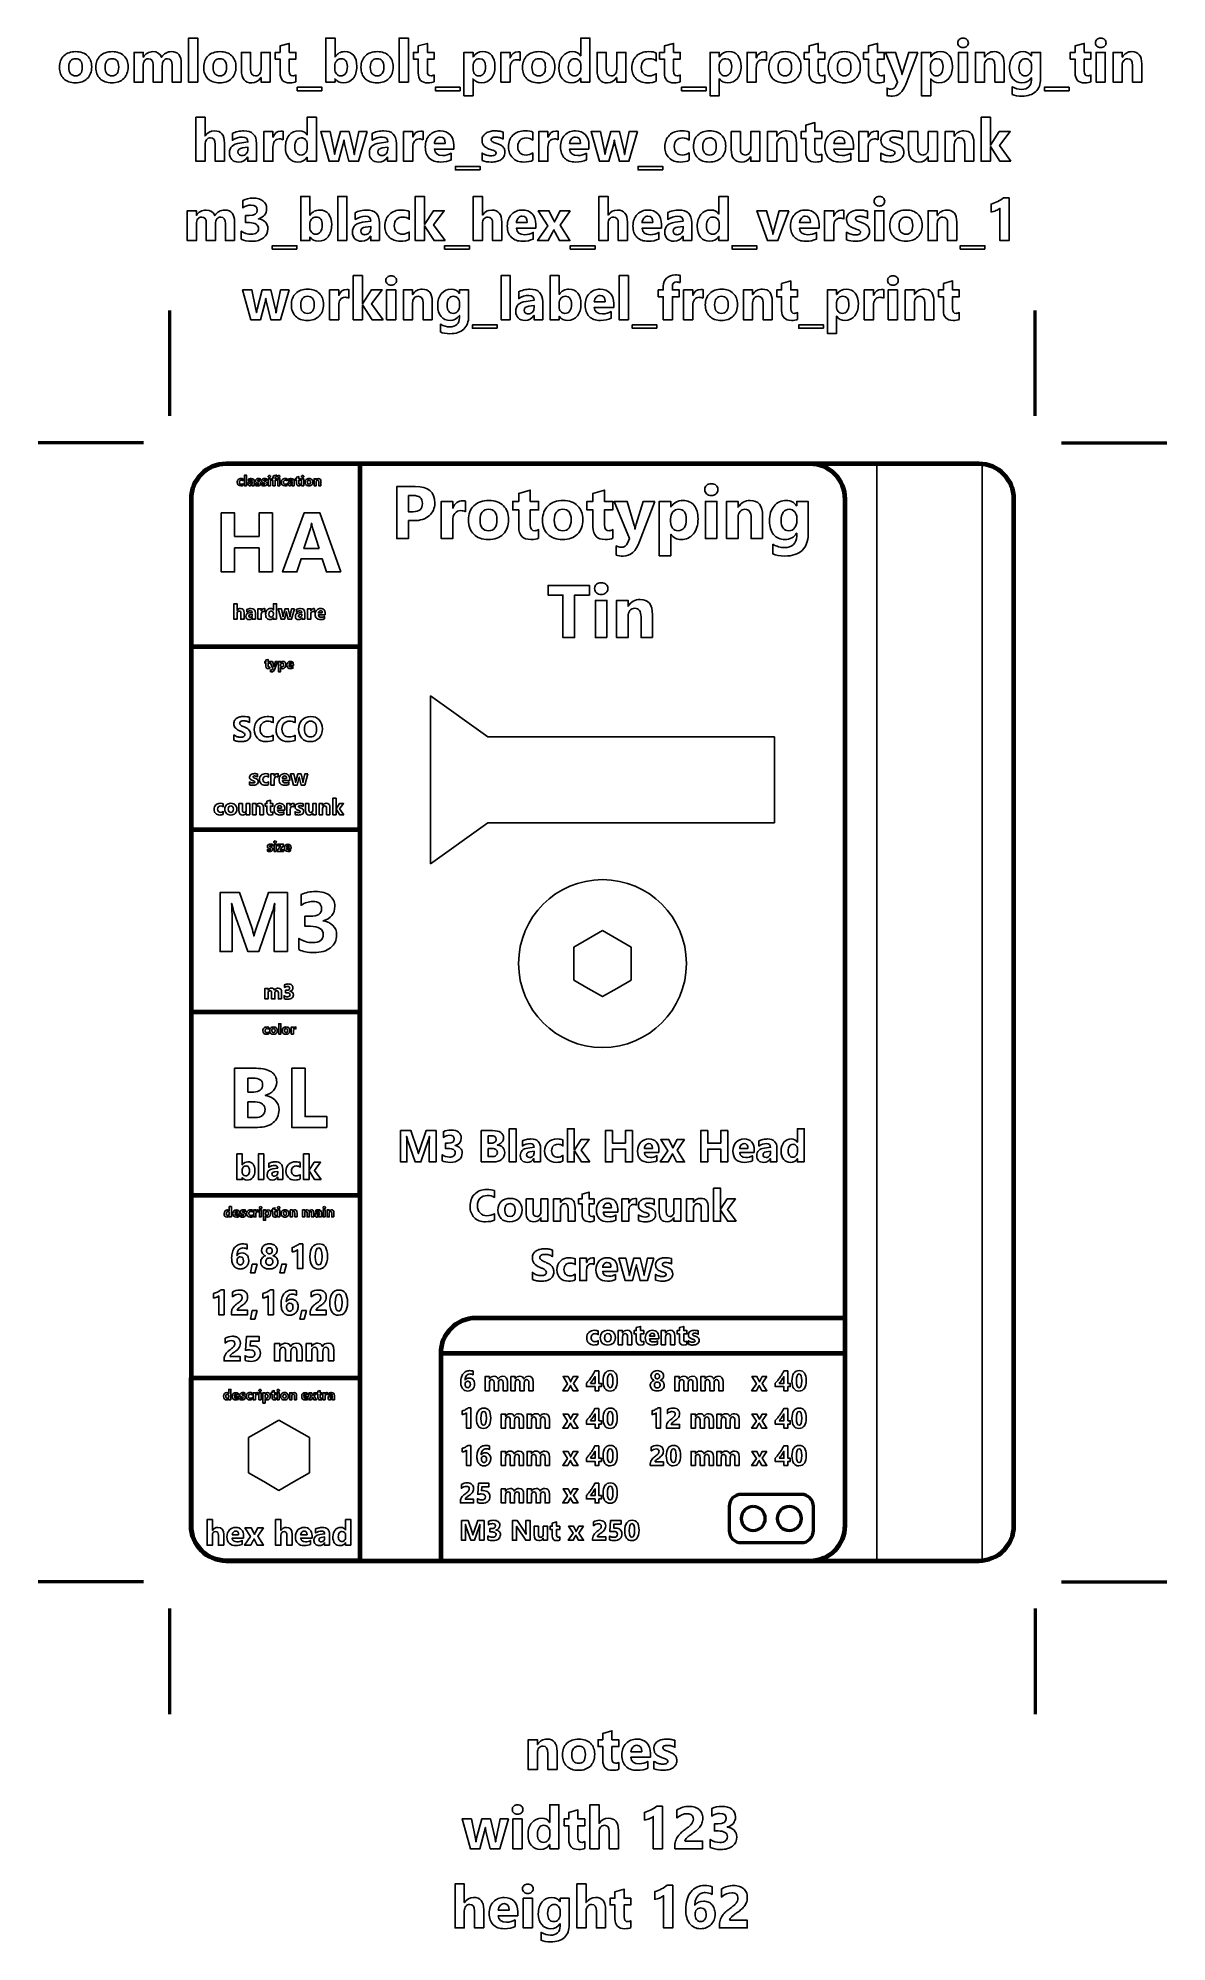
# Model space of a CAD drawing. Header units: centimetres. Extents: x -8 to 8, y -13.2 to 13.9.
import ezdxf

# ---------------------------------------------------------------- set-up
doc = ezdxf.new("R2010")
doc.units = ezdxf.units.CM
doc.header["$MEASUREMENT"] = 0
doc.layers.add('Layer 1', color=7, linetype='Continuous')

msp = doc.modelspace()

# ---------------------------------------------------------------- linework, layer by layer
at = {"layer": 'Layer 1'}
msp.add_lwpolyline([(3.9, -7.80004), (5.4, -7.80004), (5.4, 7.79996), (3.9, 7.79996), (3.9, -7.80004)], close=True, dxfattribs=at)
at = {"layer": 'Layer 1', "lineweight": 100}
for points in [[(-5.85, 2.59994), (-3.45, 2.59994), (-3.45, 5.19994), (-5.85, 5.19994), (-5.85, 2.59994)], [(-5.85, -2.60006), (-3.45, -2.60006), (-3.45, -0.00006), (-5.85, -0.00006), (-5.85, -2.60006)]]:
    msp.add_lwpolyline(points, close=True, dxfattribs=at)
at = {"layer": 'Layer 1'}
for points, knots in [([(-5.75472, 13.2292), (-5.75472, 13.2292), (-5.88525, 13.2292), (-5.88525, 13.2292), (-5.88525, 13.2292), (-5.88525, 13.2292), (-5.88525, 13.85588), (-5.88525, 13.85588), (-5.88525, 13.85588), (-5.88525, 13.85588), (-5.75472, 13.85588), (-5.75472, 13.85588), (-5.75472, 13.85588), (-5.75472, 13.85588), (-5.75472, 13.2292), (-5.75472, 13.2292)], [0, 0, 0, 0, 0.2, 0.2, 0.2, 0.2, 0.4, 0.4, 0.4, 0.4, 0.6, 0.6, 0.6, 0.6, 1, 1, 1, 1]), ([(-3.80171, 13.27845), (-3.80171, 13.27845), (-3.80341, 13.27845), (-3.80341, 13.27845), (-3.80341, 13.27845), (-3.80341, 13.27845), (-3.80341, 13.2292), (-3.80341, 13.2292), (-3.80341, 13.2292), (-3.80341, 13.2292), (-3.93394, 13.2292), (-3.93394, 13.2292), (-3.93394, 13.2292), (-3.93394, 13.2292), (-3.93394, 13.85588), (-3.93394, 13.85588), (-3.93394, 13.85588), (-3.93394, 13.85588), (-3.80341, 13.85588), (-3.80341, 13.85588), (-3.80341, 13.85588), (-3.80341, 13.85588), (-3.80341, 13.58889), (-3.80341, 13.58889), (-3.80341, 13.58889), (-3.80341, 13.58889), (-3.80171, 13.58889), (-3.80171, 13.58889), (-3.80171, 13.58889), (-3.7694, 13.63814), (-3.72354, 13.66284), (-3.66399, 13.66284), (-3.66399, 13.66284), (-3.60952, 13.66284), (-3.56747, 13.64407), (-3.53798, 13.60667), (-3.53798, 13.60667), (-3.50848, 13.56914), (-3.49367, 13.51791), (-3.49367, 13.45286), (-3.49367, 13.45286), (-3.49367, 13.38231), (-3.51088, 13.32572), (-3.54531, 13.28296), (-3.54531, 13.28296), (-3.57989, 13.24021), (-3.62589, 13.2189), (-3.68346, 13.2189), (-3.68346, 13.2189), (-3.73553, 13.2189), (-3.7749, 13.23865), (-3.80171, 13.27845)], [0, 0, 0, 0, 0.07142857, 0.07142857, 0.07142857, 0.07142857, 0.14285714, 0.14285714, 0.14285714, 0.14285714, 0.21428571, 0.21428571, 0.21428571, 0.21428571, 0.28571429, 0.28571429, 0.28571429, 0.28571429, 0.35714286, 0.35714286, 0.35714286, 0.35714286, 0.42857143, 0.42857143, 0.42857143, 0.42857143, 0.5, 0.5, 0.5, 0.5, 0.57142857, 0.57142857, 0.57142857, 0.57142857, 0.64285714, 0.64285714, 0.64285714, 0.64285714, 0.71428571, 0.71428571, 0.71428571, 0.71428571, 0.78571429, 0.78571429, 0.78571429, 0.78571429, 0.85714286, 0.85714286, 0.85714286, 0.85714286, 1, 1, 1, 1]), ([(-2.76073, 13.2292), (-2.76073, 13.2292), (-2.89126, 13.2292), (-2.89126, 13.2292), (-2.89126, 13.2292), (-2.89126, 13.2292), (-2.89126, 13.85588), (-2.89126, 13.85588), (-2.89126, 13.85588), (-2.89126, 13.85588), (-2.76073, 13.85588), (-2.76073, 13.85588), (-2.76073, 13.85588), (-2.76073, 13.85588), (-2.76073, 13.2292), (-2.76073, 13.2292)], [0, 0, 0, 0, 0.2, 0.2, 0.2, 0.2, 0.4, 0.4, 0.4, 0.4, 0.6, 0.6, 0.6, 0.6, 1, 1, 1, 1]), ([(-0.17935, 13.2292), (-0.17935, 13.2292), (-0.31002, 13.2292), (-0.31002, 13.2292), (-0.31002, 13.2292), (-0.31002, 13.2292), (-0.31002, 13.28748), (-0.31002, 13.28748), (-0.31002, 13.28748), (-0.31002, 13.28748), (-0.31158, 13.28748), (-0.31158, 13.28748), (-0.31158, 13.28748), (-0.34135, 13.24176), (-0.38509, 13.2189), (-0.44267, 13.2189), (-0.44267, 13.2189), (-0.49558, 13.2189), (-0.5382, 13.23753), (-0.57037, 13.27492), (-0.57037, 13.27492), (-0.60269, 13.31217), (-0.61878, 13.36438), (-0.61878, 13.43141), (-0.61878, 13.43141), (-0.61878, 13.5014), (-0.601, 13.55743), (-0.56544, 13.59962), (-0.56544, 13.59962), (-0.52988, 13.64181), (-0.48331, 13.66284), (-0.42573, 13.66284), (-0.42573, 13.66284), (-0.37112, 13.66284), (-0.33317, 13.64336), (-0.31158, 13.60413), (-0.31158, 13.60413), (-0.31158, 13.60413), (-0.31002, 13.60413), (-0.31002, 13.60413), (-0.31002, 13.60413), (-0.31002, 13.60413), (-0.31002, 13.85588), (-0.31002, 13.85588), (-0.31002, 13.85588), (-0.31002, 13.85588), (-0.17935, 13.85588), (-0.17935, 13.85588), (-0.17935, 13.85588), (-0.17935, 13.85588), (-0.17935, 13.2292), (-0.17935, 13.2292)], [0, 0, 0, 0, 0.07142857, 0.07142857, 0.07142857, 0.07142857, 0.14285714, 0.14285714, 0.14285714, 0.14285714, 0.21428571, 0.21428571, 0.21428571, 0.21428571, 0.28571429, 0.28571429, 0.28571429, 0.28571429, 0.35714286, 0.35714286, 0.35714286, 0.35714286, 0.42857143, 0.42857143, 0.42857143, 0.42857143, 0.5, 0.5, 0.5, 0.5, 0.57142857, 0.57142857, 0.57142857, 0.57142857, 0.64285714, 0.64285714, 0.64285714, 0.64285714, 0.71428571, 0.71428571, 0.71428571, 0.71428571, 0.78571429, 0.78571429, 0.78571429, 0.78571429, 0.85714286, 0.85714286, 0.85714286, 0.85714286, 1, 1, 1, 1]), ([(5.12661, 13.71956), (5.1046, 13.71956), (5.08654, 13.72605), (5.07257, 13.73918), (5.07257, 13.73918), (5.05846, 13.7523), (5.0514, 13.76825), (5.0514, 13.7873), (5.0514, 13.7873), (5.0514, 13.80691), (5.05846, 13.82286), (5.07257, 13.83527), (5.07257, 13.83527), (5.08654, 13.84769), (5.1046, 13.8539), (5.12661, 13.8539), (5.12661, 13.8539), (5.14905, 13.8539), (5.16711, 13.84769), (5.18108, 13.83527), (5.18108, 13.83527), (5.19491, 13.82286), (5.20197, 13.80691), (5.20197, 13.7873), (5.20197, 13.7873), (5.20197, 13.76754), (5.19491, 13.75117), (5.18108, 13.73847), (5.18108, 13.73847), (5.16711, 13.72591), (5.14905, 13.71956), (5.12661, 13.71956)], [0, 0, 0, 0, 0.11111111, 0.11111111, 0.11111111, 0.11111111, 0.22222222, 0.22222222, 0.22222222, 0.22222222, 0.33333333, 0.33333333, 0.33333333, 0.33333333, 0.44444444, 0.44444444, 0.44444444, 0.44444444, 0.55555556, 0.55555556, 0.55555556, 0.55555556, 0.66666667, 0.66666667, 0.66666667, 0.66666667, 0.77777778, 0.77777778, 0.77777778, 0.77777778, 1, 1, 1, 1]), ([(7.08455, 13.71956), (7.06254, 13.71956), (7.04448, 13.72605), (7.03051, 13.73918), (7.03051, 13.73918), (7.0164, 13.7523), (7.00934, 13.76825), (7.00934, 13.7873), (7.00934, 13.7873), (7.00934, 13.80691), (7.0164, 13.82286), (7.03051, 13.83527), (7.03051, 13.83527), (7.04448, 13.84769), (7.06254, 13.8539), (7.08455, 13.8539), (7.08455, 13.8539), (7.10699, 13.8539), (7.12505, 13.84769), (7.13902, 13.83527), (7.13902, 13.83527), (7.15285, 13.82286), (7.15991, 13.80691), (7.15991, 13.7873), (7.15991, 13.7873), (7.15991, 13.76754), (7.15285, 13.75117), (7.13902, 13.73847), (7.13902, 13.73847), (7.12505, 13.72591), (7.10699, 13.71956), (7.08455, 13.71956)], [0, 0, 0, 0, 0.11111111, 0.11111111, 0.11111111, 0.11111111, 0.22222222, 0.22222222, 0.22222222, 0.22222222, 0.33333333, 0.33333333, 0.33333333, 0.33333333, 0.44444444, 0.44444444, 0.44444444, 0.44444444, 0.55555556, 0.55555556, 0.55555556, 0.55555556, 0.66666667, 0.66666667, 0.66666667, 0.66666667, 0.77777778, 0.77777778, 0.77777778, 0.77777778, 1, 1, 1, 1]), ([(-7.49435, 13.2189), (-7.5649, 13.2189), (-7.62036, 13.23865), (-7.66072, 13.27817), (-7.66072, 13.27817), (-7.70108, 13.31768), (-7.72126, 13.37144), (-7.72126, 13.43917), (-7.72126, 13.43917), (-7.72126, 13.50917), (-7.70037, 13.56406), (-7.65846, 13.60357), (-7.65846, 13.60357), (-7.61655, 13.64308), (-7.55982, 13.66284), (-7.48856, 13.66284), (-7.48856, 13.66284), (-7.41829, 13.66284), (-7.36311, 13.64308), (-7.32318, 13.60357), (-7.32318, 13.60357), (-7.28324, 13.56406), (-7.26321, 13.51171), (-7.26321, 13.44665), (-7.26321, 13.44665), (-7.26321, 13.37638), (-7.28381, 13.32078), (-7.32501, 13.28), (-7.32501, 13.28), (-7.36622, 13.23922), (-7.42266, 13.2189), (-7.49435, 13.2189)], [0, 0, 0, 0, 0.11111111, 0.11111111, 0.11111111, 0.11111111, 0.22222222, 0.22222222, 0.22222222, 0.22222222, 0.33333333, 0.33333333, 0.33333333, 0.33333333, 0.44444444, 0.44444444, 0.44444444, 0.44444444, 0.55555556, 0.55555556, 0.55555556, 0.55555556, 0.66666667, 0.66666667, 0.66666667, 0.66666667, 0.77777778, 0.77777778, 0.77777778, 0.77777778, 1, 1, 1, 1]), ([(-7.49096, 13.56279), (-7.52186, 13.56279), (-7.54585, 13.5522), (-7.56293, 13.53104), (-7.56293, 13.53104), (-7.58, 13.50973), (-7.58861, 13.47967), (-7.58861, 13.44087), (-7.58861, 13.44087), (-7.58861, 13.35959), (-7.55573, 13.31895), (-7.49011, 13.31895), (-7.49011, 13.31895), (-7.4276, 13.31895), (-7.39628, 13.36072), (-7.39628, 13.44411), (-7.39628, 13.44411), (-7.39628, 13.52328), (-7.42788, 13.56279), (-7.49096, 13.56279)], [0, 0, 0, 0, 0.16666667, 0.16666667, 0.16666667, 0.16666667, 0.33333333, 0.33333333, 0.33333333, 0.33333333, 0.5, 0.5, 0.5, 0.5, 0.66666667, 0.66666667, 0.66666667, 0.66666667, 1, 1, 1, 1]), ([(-6.97675, 13.2189), (-7.0473, 13.2189), (-7.10276, 13.23865), (-7.14312, 13.27817), (-7.14312, 13.27817), (-7.18348, 13.31768), (-7.20366, 13.37144), (-7.20366, 13.43917), (-7.20366, 13.43917), (-7.20366, 13.50917), (-7.18277, 13.56406), (-7.14086, 13.60357), (-7.14086, 13.60357), (-7.09895, 13.64308), (-7.04222, 13.66284), (-6.97096, 13.66284), (-6.97096, 13.66284), (-6.90069, 13.66284), (-6.84551, 13.64308), (-6.80558, 13.60357), (-6.80558, 13.60357), (-6.76564, 13.56406), (-6.74561, 13.51171), (-6.74561, 13.44665), (-6.74561, 13.44665), (-6.74561, 13.37638), (-6.76621, 13.32078), (-6.80741, 13.28), (-6.80741, 13.28), (-6.84862, 13.23922), (-6.90506, 13.2189), (-6.97675, 13.2189)], [0, 0, 0, 0, 0.11111111, 0.11111111, 0.11111111, 0.11111111, 0.22222222, 0.22222222, 0.22222222, 0.22222222, 0.33333333, 0.33333333, 0.33333333, 0.33333333, 0.44444444, 0.44444444, 0.44444444, 0.44444444, 0.55555556, 0.55555556, 0.55555556, 0.55555556, 0.66666667, 0.66666667, 0.66666667, 0.66666667, 0.77777778, 0.77777778, 0.77777778, 0.77777778, 1, 1, 1, 1]), ([(-6.97336, 13.56279), (-7.00426, 13.56279), (-7.02825, 13.5522), (-7.04533, 13.53104), (-7.04533, 13.53104), (-7.0624, 13.50973), (-7.07101, 13.47967), (-7.07101, 13.44087), (-7.07101, 13.44087), (-7.07101, 13.35959), (-7.03813, 13.31895), (-6.97251, 13.31895), (-6.97251, 13.31895), (-6.91, 13.31895), (-6.87868, 13.36072), (-6.87868, 13.44411), (-6.87868, 13.44411), (-6.87868, 13.52328), (-6.91028, 13.56279), (-6.97336, 13.56279)], [0, 0, 0, 0, 0.16666667, 0.16666667, 0.16666667, 0.16666667, 0.33333333, 0.33333333, 0.33333333, 0.33333333, 0.5, 0.5, 0.5, 0.5, 0.66666667, 0.66666667, 0.66666667, 0.66666667, 1, 1, 1, 1]), ([(-5.98868, 13.2292), (-5.98868, 13.2292), (-6.11893, 13.2292), (-6.11893, 13.2292), (-6.11893, 13.2292), (-6.11893, 13.2292), (-6.11893, 13.47064), (-6.11893, 13.47064), (-6.11893, 13.47064), (-6.11893, 13.53217), (-6.14151, 13.56279), (-6.18666, 13.56279), (-6.18666, 13.56279), (-6.20811, 13.56279), (-6.22561, 13.55362), (-6.23915, 13.53513), (-6.23915, 13.53513), (-6.2527, 13.51664), (-6.25947, 13.49364), (-6.25947, 13.46613), (-6.25947, 13.46613), (-6.25947, 13.46613), (-6.25947, 13.2292), (-6.25947, 13.2292), (-6.25947, 13.2292), (-6.25947, 13.2292), (-6.39, 13.2292), (-6.39, 13.2292), (-6.39, 13.2292), (-6.39, 13.2292), (-6.39, 13.47318), (-6.39, 13.47318), (-6.39, 13.47318), (-6.39, 13.53287), (-6.4123, 13.56279), (-6.45661, 13.56279), (-6.45661, 13.56279), (-6.4789, 13.56279), (-6.49682, 13.55404), (-6.51009, 13.5364), (-6.51009, 13.5364), (-6.52349, 13.51876), (-6.53027, 13.49477), (-6.53027, 13.46443), (-6.53027, 13.46443), (-6.53027, 13.46443), (-6.53027, 13.2292), (-6.53027, 13.2292), (-6.53027, 13.2292), (-6.53027, 13.2292), (-6.6608, 13.2292), (-6.6608, 13.2292), (-6.6608, 13.2292), (-6.6608, 13.2292), (-6.6608, 13.65254), (-6.6608, 13.65254), (-6.6608, 13.65254), (-6.6608, 13.65254), (-6.53027, 13.65254), (-6.53027, 13.65254), (-6.53027, 13.65254), (-6.53027, 13.65254), (-6.53027, 13.58635), (-6.53027, 13.58635), (-6.53027, 13.58635), (-6.53027, 13.58635), (-6.52857, 13.58635), (-6.52857, 13.58635), (-6.52857, 13.58635), (-6.51503, 13.60893), (-6.49612, 13.62742), (-6.47171, 13.64153), (-6.47171, 13.64153), (-6.44729, 13.65578), (-6.42062, 13.66284), (-6.3917, 13.66284), (-6.3917, 13.66284), (-6.33187, 13.66284), (-6.29094, 13.63659), (-6.26893, 13.58395), (-6.26893, 13.58395), (-6.23661, 13.63659), (-6.18934, 13.66284), (-6.12669, 13.66284), (-6.12669, 13.66284), (-6.03468, 13.66284), (-5.98868, 13.60611), (-5.98868, 13.49251), (-5.98868, 13.49251), (-5.98868, 13.49251), (-5.98868, 13.2292), (-5.98868, 13.2292)], [0, 0, 0, 0, 0.04166667, 0.04166667, 0.04166667, 0.04166667, 0.08333333, 0.08333333, 0.08333333, 0.08333333, 0.125, 0.125, 0.125, 0.125, 0.16666667, 0.16666667, 0.16666667, 0.16666667, 0.20833333, 0.20833333, 0.20833333, 0.20833333, 0.25, 0.25, 0.25, 0.25, 0.29166667, 0.29166667, 0.29166667, 0.29166667, 0.33333333, 0.33333333, 0.33333333, 0.33333333, 0.375, 0.375, 0.375, 0.375, 0.41666667, 0.41666667, 0.41666667, 0.41666667, 0.45833333, 0.45833333, 0.45833333, 0.45833333, 0.5, 0.5, 0.5, 0.5, 0.54166667, 0.54166667, 0.54166667, 0.54166667, 0.58333333, 0.58333333, 0.58333333, 0.58333333, 0.625, 0.625, 0.625, 0.625, 0.66666667, 0.66666667, 0.66666667, 0.66666667, 0.70833333, 0.70833333, 0.70833333, 0.70833333, 0.75, 0.75, 0.75, 0.75, 0.79166667, 0.79166667, 0.79166667, 0.79166667, 0.83333333, 0.83333333, 0.83333333, 0.83333333, 0.875, 0.875, 0.875, 0.875, 0.91666667, 0.91666667, 0.91666667, 0.91666667, 1, 1, 1, 1]), ([(-5.443, 13.2189), (-5.51355, 13.2189), (-5.56901, 13.23865), (-5.60937, 13.27817), (-5.60937, 13.27817), (-5.64973, 13.31768), (-5.66991, 13.37144), (-5.66991, 13.43917), (-5.66991, 13.43917), (-5.66991, 13.50917), (-5.64902, 13.56406), (-5.60711, 13.60357), (-5.60711, 13.60357), (-5.5652, 13.64308), (-5.50847, 13.66284), (-5.43721, 13.66284), (-5.43721, 13.66284), (-5.36694, 13.66284), (-5.31176, 13.64308), (-5.27183, 13.60357), (-5.27183, 13.60357), (-5.23189, 13.56406), (-5.21186, 13.51171), (-5.21186, 13.44665), (-5.21186, 13.44665), (-5.21186, 13.37638), (-5.23246, 13.32078), (-5.27366, 13.28), (-5.27366, 13.28), (-5.31487, 13.23922), (-5.37131, 13.2189), (-5.443, 13.2189)], [0, 0, 0, 0, 0.11111111, 0.11111111, 0.11111111, 0.11111111, 0.22222222, 0.22222222, 0.22222222, 0.22222222, 0.33333333, 0.33333333, 0.33333333, 0.33333333, 0.44444444, 0.44444444, 0.44444444, 0.44444444, 0.55555556, 0.55555556, 0.55555556, 0.55555556, 0.66666667, 0.66666667, 0.66666667, 0.66666667, 0.77777778, 0.77777778, 0.77777778, 0.77777778, 1, 1, 1, 1]), ([(-5.43961, 13.56279), (-5.47051, 13.56279), (-5.4945, 13.5522), (-5.51158, 13.53104), (-5.51158, 13.53104), (-5.52865, 13.50973), (-5.53726, 13.47967), (-5.53726, 13.44087), (-5.53726, 13.44087), (-5.53726, 13.35959), (-5.50438, 13.31895), (-5.43876, 13.31895), (-5.43876, 13.31895), (-5.37625, 13.31895), (-5.34493, 13.36072), (-5.34493, 13.44411), (-5.34493, 13.44411), (-5.34493, 13.52328), (-5.37653, 13.56279), (-5.43961, 13.56279)], [0, 0, 0, 0, 0.16666667, 0.16666667, 0.16666667, 0.16666667, 0.33333333, 0.33333333, 0.33333333, 0.33333333, 0.5, 0.5, 0.5, 0.5, 0.66666667, 0.66666667, 0.66666667, 0.66666667, 1, 1, 1, 1]), ([(-4.72488, 13.2292), (-4.72488, 13.2292), (-4.85512, 13.2292), (-4.85512, 13.2292), (-4.85512, 13.2292), (-4.85512, 13.2292), (-4.85512, 13.29369), (-4.85512, 13.29369), (-4.85512, 13.29369), (-4.85512, 13.29369), (-4.8571, 13.29369), (-4.8571, 13.29369), (-4.8571, 13.29369), (-4.88941, 13.24388), (-4.93245, 13.2189), (-4.9865, 13.2189), (-4.9865, 13.2189), (-5.08471, 13.2189), (-5.13368, 13.27831), (-5.13368, 13.39712), (-5.13368, 13.39712), (-5.13368, 13.39712), (-5.13368, 13.65254), (-5.13368, 13.65254), (-5.13368, 13.65254), (-5.13368, 13.65254), (-5.00343, 13.65254), (-5.00343, 13.65254), (-5.00343, 13.65254), (-5.00343, 13.65254), (-5.00343, 13.40869), (-5.00343, 13.40869), (-5.00343, 13.40869), (-5.00343, 13.34886), (-4.97973, 13.31895), (-4.93231, 13.31895), (-4.93231, 13.31895), (-4.90889, 13.31895), (-4.89026, 13.32713), (-4.87615, 13.3435), (-4.87615, 13.3435), (-4.86204, 13.35987), (-4.85512, 13.38217), (-4.85512, 13.41025), (-4.85512, 13.41025), (-4.85512, 13.41025), (-4.85512, 13.65254), (-4.85512, 13.65254), (-4.85512, 13.65254), (-4.85512, 13.65254), (-4.72488, 13.65254), (-4.72488, 13.65254), (-4.72488, 13.65254), (-4.72488, 13.65254), (-4.72488, 13.2292), (-4.72488, 13.2292)], [0, 0, 0, 0, 0.06666667, 0.06666667, 0.06666667, 0.06666667, 0.13333333, 0.13333333, 0.13333333, 0.13333333, 0.2, 0.2, 0.2, 0.2, 0.26666667, 0.26666667, 0.26666667, 0.26666667, 0.33333333, 0.33333333, 0.33333333, 0.33333333, 0.4, 0.4, 0.4, 0.4, 0.46666667, 0.46666667, 0.46666667, 0.46666667, 0.53333333, 0.53333333, 0.53333333, 0.53333333, 0.6, 0.6, 0.6, 0.6, 0.66666667, 0.66666667, 0.66666667, 0.66666667, 0.73333333, 0.73333333, 0.73333333, 0.73333333, 0.8, 0.8, 0.8, 0.8, 0.86666667, 0.86666667, 0.86666667, 0.86666667, 1, 1, 1, 1]), ([(-4.35897, 13.23414), (-4.3783, 13.22398), (-4.40737, 13.2189), (-4.44618, 13.2189), (-4.44618, 13.2189), (-4.53818, 13.2189), (-4.58433, 13.26674), (-4.58433, 13.36227), (-4.58433, 13.36227), (-4.58433, 13.36227), (-4.58433, 13.55616), (-4.58433, 13.55616), (-4.58433, 13.55616), (-4.58433, 13.55616), (-4.65291, 13.55616), (-4.65291, 13.55616), (-4.65291, 13.55616), (-4.65291, 13.55616), (-4.65291, 13.65254), (-4.65291, 13.65254), (-4.65291, 13.65254), (-4.65291, 13.65254), (-4.58433, 13.65254), (-4.58433, 13.65254), (-4.58433, 13.65254), (-4.58433, 13.65254), (-4.58433, 13.74383), (-4.58433, 13.74383), (-4.58433, 13.74383), (-4.58433, 13.74383), (-4.45408, 13.78109), (-4.45408, 13.78109), (-4.45408, 13.78109), (-4.45408, 13.78109), (-4.45408, 13.65254), (-4.45408, 13.65254), (-4.45408, 13.65254), (-4.45408, 13.65254), (-4.35897, 13.65254), (-4.35897, 13.65254), (-4.35897, 13.65254), (-4.35897, 13.65254), (-4.35897, 13.55616), (-4.35897, 13.55616), (-4.35897, 13.55616), (-4.35897, 13.55616), (-4.45408, 13.55616), (-4.45408, 13.55616), (-4.45408, 13.55616), (-4.45408, 13.55616), (-4.45408, 13.38499), (-4.45408, 13.38499), (-4.45408, 13.38499), (-4.45408, 13.34096), (-4.43658, 13.31895), (-4.40159, 13.31895), (-4.40159, 13.31895), (-4.38776, 13.31895), (-4.37351, 13.3229), (-4.35897, 13.33094), (-4.35897, 13.33094), (-4.35897, 13.33094), (-4.35897, 13.23414), (-4.35897, 13.23414)], [0, 0, 0, 0, 0.05882353, 0.05882353, 0.05882353, 0.05882353, 0.11764706, 0.11764706, 0.11764706, 0.11764706, 0.17647059, 0.17647059, 0.17647059, 0.17647059, 0.23529412, 0.23529412, 0.23529412, 0.23529412, 0.29411765, 0.29411765, 0.29411765, 0.29411765, 0.35294118, 0.35294118, 0.35294118, 0.35294118, 0.41176471, 0.41176471, 0.41176471, 0.41176471, 0.47058824, 0.47058824, 0.47058824, 0.47058824, 0.52941176, 0.52941176, 0.52941176, 0.52941176, 0.58823529, 0.58823529, 0.58823529, 0.58823529, 0.64705882, 0.64705882, 0.64705882, 0.64705882, 0.70588235, 0.70588235, 0.70588235, 0.70588235, 0.76470588, 0.76470588, 0.76470588, 0.76470588, 0.82352941, 0.82352941, 0.82352941, 0.82352941, 0.88235294, 0.88235294, 0.88235294, 0.88235294, 1, 1, 1, 1]), ([(-3.80538, 13.45695), (-3.80538, 13.45695), (-3.80538, 13.41363), (-3.80538, 13.41363), (-3.80538, 13.41363), (-3.80538, 13.38626), (-3.79762, 13.36368), (-3.78182, 13.34576), (-3.78182, 13.34576), (-3.76615, 13.32784), (-3.74598, 13.31895), (-3.72142, 13.31895), (-3.72142, 13.31895), (-3.69179, 13.31895), (-3.66865, 13.33038), (-3.65228, 13.35338), (-3.65228, 13.35338), (-3.63591, 13.37638), (-3.62758, 13.40898), (-3.62758, 13.45117), (-3.62758, 13.45117), (-3.62758, 13.48616), (-3.6352, 13.51354), (-3.65016, 13.5333), (-3.65016, 13.5333), (-3.66526, 13.55291), (-3.68657, 13.56279), (-3.71451, 13.56279), (-3.71451, 13.56279), (-3.74061, 13.56279), (-3.76234, 13.55305), (-3.77956, 13.53344), (-3.77956, 13.53344), (-3.79678, 13.51396), (-3.80538, 13.48842), (-3.80538, 13.45695)], [0, 0, 0, 0, 0.1, 0.1, 0.1, 0.1, 0.2, 0.2, 0.2, 0.2, 0.3, 0.3, 0.3, 0.3, 0.4, 0.4, 0.4, 0.4, 0.5, 0.5, 0.5, 0.5, 0.6, 0.6, 0.6, 0.6, 0.7, 0.7, 0.7, 0.7, 0.8, 0.8, 0.8, 0.8, 1, 1, 1, 1]), ([(-3.20721, 13.2189), (-3.27776, 13.2189), (-3.33322, 13.23865), (-3.37358, 13.27817), (-3.37358, 13.27817), (-3.41394, 13.31768), (-3.43412, 13.37144), (-3.43412, 13.43917), (-3.43412, 13.43917), (-3.43412, 13.50917), (-3.41323, 13.56406), (-3.37132, 13.60357), (-3.37132, 13.60357), (-3.32941, 13.64308), (-3.27268, 13.66284), (-3.20142, 13.66284), (-3.20142, 13.66284), (-3.13115, 13.66284), (-3.07597, 13.64308), (-3.03604, 13.60357), (-3.03604, 13.60357), (-2.9961, 13.56406), (-2.97607, 13.51171), (-2.97607, 13.44665), (-2.97607, 13.44665), (-2.97607, 13.37638), (-2.99667, 13.32078), (-3.03787, 13.28), (-3.03787, 13.28), (-3.07908, 13.23922), (-3.13552, 13.2189), (-3.20721, 13.2189)], [0, 0, 0, 0, 0.11111111, 0.11111111, 0.11111111, 0.11111111, 0.22222222, 0.22222222, 0.22222222, 0.22222222, 0.33333333, 0.33333333, 0.33333333, 0.33333333, 0.44444444, 0.44444444, 0.44444444, 0.44444444, 0.55555556, 0.55555556, 0.55555556, 0.55555556, 0.66666667, 0.66666667, 0.66666667, 0.66666667, 0.77777778, 0.77777778, 0.77777778, 0.77777778, 1, 1, 1, 1]), ([(-3.20382, 13.56279), (-3.23472, 13.56279), (-3.25871, 13.5522), (-3.27579, 13.53104), (-3.27579, 13.53104), (-3.29286, 13.50973), (-3.30147, 13.47967), (-3.30147, 13.44087), (-3.30147, 13.44087), (-3.30147, 13.35959), (-3.26859, 13.31895), (-3.20297, 13.31895), (-3.20297, 13.31895), (-3.14046, 13.31895), (-3.10914, 13.36072), (-3.10914, 13.44411), (-3.10914, 13.44411), (-3.10914, 13.52328), (-3.14074, 13.56279), (-3.20382, 13.56279)], [0, 0, 0, 0, 0.16666667, 0.16666667, 0.16666667, 0.16666667, 0.33333333, 0.33333333, 0.33333333, 0.33333333, 0.5, 0.5, 0.5, 0.5, 0.66666667, 0.66666667, 0.66666667, 0.66666667, 1, 1, 1, 1]), ([(-2.39482, 13.23414), (-2.41415, 13.22398), (-2.44322, 13.2189), (-2.48203, 13.2189), (-2.48203, 13.2189), (-2.57403, 13.2189), (-2.62018, 13.26674), (-2.62018, 13.36227), (-2.62018, 13.36227), (-2.62018, 13.36227), (-2.62018, 13.55616), (-2.62018, 13.55616), (-2.62018, 13.55616), (-2.62018, 13.55616), (-2.68876, 13.55616), (-2.68876, 13.55616), (-2.68876, 13.55616), (-2.68876, 13.55616), (-2.68876, 13.65254), (-2.68876, 13.65254), (-2.68876, 13.65254), (-2.68876, 13.65254), (-2.62018, 13.65254), (-2.62018, 13.65254), (-2.62018, 13.65254), (-2.62018, 13.65254), (-2.62018, 13.74383), (-2.62018, 13.74383), (-2.62018, 13.74383), (-2.62018, 13.74383), (-2.48993, 13.78109), (-2.48993, 13.78109), (-2.48993, 13.78109), (-2.48993, 13.78109), (-2.48993, 13.65254), (-2.48993, 13.65254), (-2.48993, 13.65254), (-2.48993, 13.65254), (-2.39482, 13.65254), (-2.39482, 13.65254), (-2.39482, 13.65254), (-2.39482, 13.65254), (-2.39482, 13.55616), (-2.39482, 13.55616), (-2.39482, 13.55616), (-2.39482, 13.55616), (-2.48993, 13.55616), (-2.48993, 13.55616), (-2.48993, 13.55616), (-2.48993, 13.55616), (-2.48993, 13.38499), (-2.48993, 13.38499), (-2.48993, 13.38499), (-2.48993, 13.34096), (-2.47243, 13.31895), (-2.43744, 13.31895), (-2.43744, 13.31895), (-2.42361, 13.31895), (-2.40936, 13.3229), (-2.39482, 13.33094), (-2.39482, 13.33094), (-2.39482, 13.33094), (-2.39482, 13.23414), (-2.39482, 13.23414)], [0, 0, 0, 0, 0.05882353, 0.05882353, 0.05882353, 0.05882353, 0.11764706, 0.11764706, 0.11764706, 0.11764706, 0.17647059, 0.17647059, 0.17647059, 0.17647059, 0.23529412, 0.23529412, 0.23529412, 0.23529412, 0.29411765, 0.29411765, 0.29411765, 0.29411765, 0.35294118, 0.35294118, 0.35294118, 0.35294118, 0.41176471, 0.41176471, 0.41176471, 0.41176471, 0.47058824, 0.47058824, 0.47058824, 0.47058824, 0.52941176, 0.52941176, 0.52941176, 0.52941176, 0.58823529, 0.58823529, 0.58823529, 0.58823529, 0.64705882, 0.64705882, 0.64705882, 0.64705882, 0.70588235, 0.70588235, 0.70588235, 0.70588235, 0.76470588, 0.76470588, 0.76470588, 0.76470588, 0.82352941, 0.82352941, 0.82352941, 0.82352941, 0.88235294, 0.88235294, 0.88235294, 0.88235294, 1, 1, 1, 1]), ([(-1.83756, 13.27845), (-1.83756, 13.27845), (-1.83926, 13.27845), (-1.83926, 13.27845), (-1.83926, 13.27845), (-1.83926, 13.27845), (-1.83926, 13.03447), (-1.83926, 13.03447), (-1.83926, 13.03447), (-1.83926, 13.03447), (-1.96979, 13.03447), (-1.96979, 13.03447), (-1.96979, 13.03447), (-1.96979, 13.03447), (-1.96979, 13.65254), (-1.96979, 13.65254), (-1.96979, 13.65254), (-1.96979, 13.65254), (-1.83926, 13.65254), (-1.83926, 13.65254), (-1.83926, 13.65254), (-1.83926, 13.65254), (-1.83926, 13.58889), (-1.83926, 13.58889), (-1.83926, 13.58889), (-1.83926, 13.58889), (-1.83756, 13.58889), (-1.83756, 13.58889), (-1.83756, 13.58889), (-1.80525, 13.63814), (-1.75995, 13.66284), (-1.70153, 13.66284), (-1.70153, 13.66284), (-1.64664, 13.66284), (-1.60431, 13.64407), (-1.57439, 13.60639), (-1.57439, 13.60639), (-1.54448, 13.56886), (-1.52952, 13.51763), (-1.52952, 13.45286), (-1.52952, 13.45286), (-1.52952, 13.38231), (-1.54702, 13.32572), (-1.58187, 13.28296), (-1.58187, 13.28296), (-1.61673, 13.24021), (-1.66315, 13.2189), (-1.72101, 13.2189), (-1.72101, 13.2189), (-1.77195, 13.2189), (-1.81075, 13.23865), (-1.83756, 13.27845)], [0, 0, 0, 0, 0.07142857, 0.07142857, 0.07142857, 0.07142857, 0.14285714, 0.14285714, 0.14285714, 0.14285714, 0.21428571, 0.21428571, 0.21428571, 0.21428571, 0.28571429, 0.28571429, 0.28571429, 0.28571429, 0.35714286, 0.35714286, 0.35714286, 0.35714286, 0.42857143, 0.42857143, 0.42857143, 0.42857143, 0.5, 0.5, 0.5, 0.5, 0.57142857, 0.57142857, 0.57142857, 0.57142857, 0.64285714, 0.64285714, 0.64285714, 0.64285714, 0.71428571, 0.71428571, 0.71428571, 0.71428571, 0.78571429, 0.78571429, 0.78571429, 0.78571429, 0.85714286, 0.85714286, 0.85714286, 0.85714286, 1, 1, 1, 1]), ([(-1.84123, 13.45202), (-1.84123, 13.45202), (-1.84123, 13.41815), (-1.84123, 13.41815), (-1.84123, 13.41815), (-1.84123, 13.38894), (-1.83361, 13.36509), (-1.81809, 13.3466), (-1.81809, 13.3466), (-1.80271, 13.32812), (-1.78239, 13.31895), (-1.75727, 13.31895), (-1.75727, 13.31895), (-1.72764, 13.31895), (-1.7045, 13.33038), (-1.68813, 13.35338), (-1.68813, 13.35338), (-1.67176, 13.37638), (-1.66343, 13.40898), (-1.66343, 13.45117), (-1.66343, 13.45117), (-1.66343, 13.52568), (-1.69236, 13.56279), (-1.75036, 13.56279), (-1.75036, 13.56279), (-1.77703, 13.56279), (-1.7989, 13.55277), (-1.81583, 13.53245), (-1.81583, 13.53245), (-1.83277, 13.51213), (-1.84123, 13.48532), (-1.84123, 13.45202)], [0, 0, 0, 0, 0.11111111, 0.11111111, 0.11111111, 0.11111111, 0.22222222, 0.22222222, 0.22222222, 0.22222222, 0.33333333, 0.33333333, 0.33333333, 0.33333333, 0.44444444, 0.44444444, 0.44444444, 0.44444444, 0.55555556, 0.55555556, 0.55555556, 0.55555556, 0.66666667, 0.66666667, 0.66666667, 0.66666667, 0.77777778, 0.77777778, 0.77777778, 0.77777778, 1, 1, 1, 1]), ([(-1.16855, 13.53471), (-1.18436, 13.54331), (-1.2027, 13.54755), (-1.22358, 13.54755), (-1.22358, 13.54755), (-1.25195, 13.54755), (-1.2741, 13.53711), (-1.29019, 13.51636), (-1.29019, 13.51636), (-1.30613, 13.49548), (-1.31418, 13.46726), (-1.31418, 13.43141), (-1.31418, 13.43141), (-1.31418, 13.43141), (-1.31418, 13.2292), (-1.31418, 13.2292), (-1.31418, 13.2292), (-1.31418, 13.2292), (-1.44471, 13.2292), (-1.44471, 13.2292), (-1.44471, 13.2292), (-1.44471, 13.2292), (-1.44471, 13.65254), (-1.44471, 13.65254), (-1.44471, 13.65254), (-1.44471, 13.65254), (-1.31418, 13.65254), (-1.31418, 13.65254), (-1.31418, 13.65254), (-1.31418, 13.65254), (-1.31418, 13.57394), (-1.31418, 13.57394), (-1.31418, 13.57394), (-1.31418, 13.57394), (-1.31248, 13.57394), (-1.31248, 13.57394), (-1.31248, 13.57394), (-1.29174, 13.63137), (-1.25463, 13.66001), (-1.20087, 13.66001), (-1.20087, 13.66001), (-1.18704, 13.66001), (-1.17631, 13.65832), (-1.16855, 13.65508), (-1.16855, 13.65508), (-1.16855, 13.65508), (-1.16855, 13.53471), (-1.16855, 13.53471)], [0, 0, 0, 0, 0.07692308, 0.07692308, 0.07692308, 0.07692308, 0.15384615, 0.15384615, 0.15384615, 0.15384615, 0.23076923, 0.23076923, 0.23076923, 0.23076923, 0.30769231, 0.30769231, 0.30769231, 0.30769231, 0.38461538, 0.38461538, 0.38461538, 0.38461538, 0.46153846, 0.46153846, 0.46153846, 0.46153846, 0.53846154, 0.53846154, 0.53846154, 0.53846154, 0.61538462, 0.61538462, 0.61538462, 0.61538462, 0.69230769, 0.69230769, 0.69230769, 0.69230769, 0.76923077, 0.76923077, 0.76923077, 0.76923077, 0.84615385, 0.84615385, 0.84615385, 0.84615385, 1, 1, 1, 1]), ([(-0.90947, 13.2189), (-0.98002, 13.2189), (-1.03548, 13.23865), (-1.07584, 13.27817), (-1.07584, 13.27817), (-1.1162, 13.31768), (-1.13638, 13.37144), (-1.13638, 13.43917), (-1.13638, 13.43917), (-1.13638, 13.50917), (-1.11549, 13.56406), (-1.07358, 13.60357), (-1.07358, 13.60357), (-1.03167, 13.64308), (-0.97494, 13.66284), (-0.90368, 13.66284), (-0.90368, 13.66284), (-0.83341, 13.66284), (-0.77823, 13.64308), (-0.7383, 13.60357), (-0.7383, 13.60357), (-0.69836, 13.56406), (-0.67833, 13.51171), (-0.67833, 13.44665), (-0.67833, 13.44665), (-0.67833, 13.37638), (-0.69893, 13.32078), (-0.74013, 13.28), (-0.74013, 13.28), (-0.78134, 13.23922), (-0.83778, 13.2189), (-0.90947, 13.2189)], [0, 0, 0, 0, 0.11111111, 0.11111111, 0.11111111, 0.11111111, 0.22222222, 0.22222222, 0.22222222, 0.22222222, 0.33333333, 0.33333333, 0.33333333, 0.33333333, 0.44444444, 0.44444444, 0.44444444, 0.44444444, 0.55555556, 0.55555556, 0.55555556, 0.55555556, 0.66666667, 0.66666667, 0.66666667, 0.66666667, 0.77777778, 0.77777778, 0.77777778, 0.77777778, 1, 1, 1, 1]), ([(-0.90608, 13.56279), (-0.93698, 13.56279), (-0.96097, 13.5522), (-0.97805, 13.53104), (-0.97805, 13.53104), (-0.99512, 13.50973), (-1.00373, 13.47967), (-1.00373, 13.44087), (-1.00373, 13.44087), (-1.00373, 13.35959), (-0.97085, 13.31895), (-0.90523, 13.31895), (-0.90523, 13.31895), (-0.84272, 13.31895), (-0.8114, 13.36072), (-0.8114, 13.44411), (-0.8114, 13.44411), (-0.8114, 13.52328), (-0.843, 13.56279), (-0.90608, 13.56279)], [0, 0, 0, 0, 0.16666667, 0.16666667, 0.16666667, 0.16666667, 0.33333333, 0.33333333, 0.33333333, 0.33333333, 0.5, 0.5, 0.5, 0.5, 0.66666667, 0.66666667, 0.66666667, 0.66666667, 1, 1, 1, 1]), ([(-0.30748, 13.43508), (-0.30748, 13.43508), (-0.30748, 13.46697), (-0.30748, 13.46697), (-0.30748, 13.46697), (-0.30748, 13.49449), (-0.31553, 13.51735), (-0.33147, 13.53555), (-0.33147, 13.53555), (-0.34742, 13.55376), (-0.3683, 13.56279), (-0.39384, 13.56279), (-0.39384, 13.56279), (-0.42277, 13.56279), (-0.44549, 13.5515), (-0.46172, 13.52878), (-0.46172, 13.52878), (-0.47795, 13.50592), (-0.48613, 13.47473), (-0.48613, 13.43508), (-0.48613, 13.43508), (-0.48613, 13.39783), (-0.47823, 13.36918), (-0.46256, 13.34914), (-0.46256, 13.34914), (-0.44676, 13.32897), (-0.42503, 13.31895), (-0.39723, 13.31895), (-0.39723, 13.31895), (-0.3707, 13.31895), (-0.34911, 13.32953), (-0.33246, 13.3507), (-0.33246, 13.3507), (-0.31581, 13.37201), (-0.30748, 13.40009), (-0.30748, 13.43508)], [0, 0, 0, 0, 0.1, 0.1, 0.1, 0.1, 0.2, 0.2, 0.2, 0.2, 0.3, 0.3, 0.3, 0.3, 0.4, 0.4, 0.4, 0.4, 0.5, 0.5, 0.5, 0.5, 0.6, 0.6, 0.6, 0.6, 0.7, 0.7, 0.7, 0.7, 0.8, 0.8, 0.8, 0.8, 1, 1, 1, 1]), ([(0.33288, 13.2292), (0.33288, 13.2292), (0.20264, 13.2292), (0.20264, 13.2292), (0.20264, 13.2292), (0.20264, 13.2292), (0.20264, 13.29369), (0.20264, 13.29369), (0.20264, 13.29369), (0.20264, 13.29369), (0.20066, 13.29369), (0.20066, 13.29369), (0.20066, 13.29369), (0.16835, 13.24388), (0.12531, 13.2189), (0.07126, 13.2189), (0.07126, 13.2189), (-0.02695, 13.2189), (-0.07592, 13.27831), (-0.07592, 13.39712), (-0.07592, 13.39712), (-0.07592, 13.39712), (-0.07592, 13.65254), (-0.07592, 13.65254), (-0.07592, 13.65254), (-0.07592, 13.65254), (0.05433, 13.65254), (0.05433, 13.65254), (0.05433, 13.65254), (0.05433, 13.65254), (0.05433, 13.40869), (0.05433, 13.40869), (0.05433, 13.40869), (0.05433, 13.34886), (0.07803, 13.31895), (0.12545, 13.31895), (0.12545, 13.31895), (0.14887, 13.31895), (0.1675, 13.32713), (0.18161, 13.3435), (0.18161, 13.3435), (0.19572, 13.35987), (0.20264, 13.38217), (0.20264, 13.41025), (0.20264, 13.41025), (0.20264, 13.41025), (0.20264, 13.65254), (0.20264, 13.65254), (0.20264, 13.65254), (0.20264, 13.65254), (0.33288, 13.65254), (0.33288, 13.65254), (0.33288, 13.65254), (0.33288, 13.65254), (0.33288, 13.2292), (0.33288, 13.2292)], [0, 0, 0, 0, 0.06666667, 0.06666667, 0.06666667, 0.06666667, 0.13333333, 0.13333333, 0.13333333, 0.13333333, 0.2, 0.2, 0.2, 0.2, 0.26666667, 0.26666667, 0.26666667, 0.26666667, 0.33333333, 0.33333333, 0.33333333, 0.33333333, 0.4, 0.4, 0.4, 0.4, 0.46666667, 0.46666667, 0.46666667, 0.46666667, 0.53333333, 0.53333333, 0.53333333, 0.53333333, 0.6, 0.6, 0.6, 0.6, 0.66666667, 0.66666667, 0.66666667, 0.66666667, 0.73333333, 0.73333333, 0.73333333, 0.73333333, 0.8, 0.8, 0.8, 0.8, 0.86666667, 0.86666667, 0.86666667, 0.86666667, 1, 1, 1, 1]), ([(0.7637, 13.24444), (0.73421, 13.22737), (0.69159, 13.2189), (0.63599, 13.2189), (0.63599, 13.2189), (0.57094, 13.2189), (0.51831, 13.23851), (0.47809, 13.27802), (0.47809, 13.27802), (0.43787, 13.31739), (0.41769, 13.36819), (0.41769, 13.43057), (0.41769, 13.43057), (0.41769, 13.50253), (0.43928, 13.55912), (0.48232, 13.60061), (0.48232, 13.60061), (0.5255, 13.64209), (0.58322, 13.66284), (0.65547, 13.66284), (0.65547, 13.66284), (0.70528, 13.66284), (0.7414, 13.6562), (0.7637, 13.64308), (0.7637, 13.64308), (0.7637, 13.64308), (0.7637, 13.53217), (0.7637, 13.53217), (0.7637, 13.53217), (0.73647, 13.55263), (0.70599, 13.56279), (0.6724, 13.56279), (0.6724, 13.56279), (0.63487, 13.56279), (0.60523, 13.55192), (0.58322, 13.52991), (0.58322, 13.52991), (0.56135, 13.50804), (0.55034, 13.47784), (0.55034, 13.43917), (0.55034, 13.43917), (0.55034, 13.40178), (0.56092, 13.37229), (0.58181, 13.35098), (0.58181, 13.35098), (0.60269, 13.32953), (0.63162, 13.31895), (0.66817, 13.31895), (0.66817, 13.31895), (0.70076, 13.31895), (0.73251, 13.32911), (0.7637, 13.34957), (0.7637, 13.34957), (0.7637, 13.34957), (0.7637, 13.24444), (0.7637, 13.24444)], [0, 0, 0, 0, 0.06666667, 0.06666667, 0.06666667, 0.06666667, 0.13333333, 0.13333333, 0.13333333, 0.13333333, 0.2, 0.2, 0.2, 0.2, 0.26666667, 0.26666667, 0.26666667, 0.26666667, 0.33333333, 0.33333333, 0.33333333, 0.33333333, 0.4, 0.4, 0.4, 0.4, 0.46666667, 0.46666667, 0.46666667, 0.46666667, 0.53333333, 0.53333333, 0.53333333, 0.53333333, 0.6, 0.6, 0.6, 0.6, 0.66666667, 0.66666667, 0.66666667, 0.66666667, 0.73333333, 0.73333333, 0.73333333, 0.73333333, 0.8, 0.8, 0.8, 0.8, 0.86666667, 0.86666667, 0.86666667, 0.86666667, 1, 1, 1, 1]), ([(1.10519, 13.23414), (1.08586, 13.22398), (1.05679, 13.2189), (1.01798, 13.2189), (1.01798, 13.2189), (0.92598, 13.2189), (0.87983, 13.26674), (0.87983, 13.36227), (0.87983, 13.36227), (0.87983, 13.36227), (0.87983, 13.55616), (0.87983, 13.55616), (0.87983, 13.55616), (0.87983, 13.55616), (0.81125, 13.55616), (0.81125, 13.55616), (0.81125, 13.55616), (0.81125, 13.55616), (0.81125, 13.65254), (0.81125, 13.65254), (0.81125, 13.65254), (0.81125, 13.65254), (0.87983, 13.65254), (0.87983, 13.65254), (0.87983, 13.65254), (0.87983, 13.65254), (0.87983, 13.74383), (0.87983, 13.74383), (0.87983, 13.74383), (0.87983, 13.74383), (1.01008, 13.78109), (1.01008, 13.78109), (1.01008, 13.78109), (1.01008, 13.78109), (1.01008, 13.65254), (1.01008, 13.65254), (1.01008, 13.65254), (1.01008, 13.65254), (1.10519, 13.65254), (1.10519, 13.65254), (1.10519, 13.65254), (1.10519, 13.65254), (1.10519, 13.55616), (1.10519, 13.55616), (1.10519, 13.55616), (1.10519, 13.55616), (1.01008, 13.55616), (1.01008, 13.55616), (1.01008, 13.55616), (1.01008, 13.55616), (1.01008, 13.38499), (1.01008, 13.38499), (1.01008, 13.38499), (1.01008, 13.34096), (1.02758, 13.31895), (1.06257, 13.31895), (1.06257, 13.31895), (1.0764, 13.31895), (1.09065, 13.3229), (1.10519, 13.33094), (1.10519, 13.33094), (1.10519, 13.33094), (1.10519, 13.23414), (1.10519, 13.23414)], [0, 0, 0, 0, 0.05882353, 0.05882353, 0.05882353, 0.05882353, 0.11764706, 0.11764706, 0.11764706, 0.11764706, 0.17647059, 0.17647059, 0.17647059, 0.17647059, 0.23529412, 0.23529412, 0.23529412, 0.23529412, 0.29411765, 0.29411765, 0.29411765, 0.29411765, 0.35294118, 0.35294118, 0.35294118, 0.35294118, 0.41176471, 0.41176471, 0.41176471, 0.41176471, 0.47058824, 0.47058824, 0.47058824, 0.47058824, 0.52941176, 0.52941176, 0.52941176, 0.52941176, 0.58823529, 0.58823529, 0.58823529, 0.58823529, 0.64705882, 0.64705882, 0.64705882, 0.64705882, 0.70588235, 0.70588235, 0.70588235, 0.70588235, 0.76470588, 0.76470588, 0.76470588, 0.76470588, 0.82352941, 0.82352941, 0.82352941, 0.82352941, 0.88235294, 0.88235294, 0.88235294, 0.88235294, 1, 1, 1, 1]), ([(1.66245, 13.27845), (1.66245, 13.27845), (1.66075, 13.27845), (1.66075, 13.27845), (1.66075, 13.27845), (1.66075, 13.27845), (1.66075, 13.03447), (1.66075, 13.03447), (1.66075, 13.03447), (1.66075, 13.03447), (1.53022, 13.03447), (1.53022, 13.03447), (1.53022, 13.03447), (1.53022, 13.03447), (1.53022, 13.65254), (1.53022, 13.65254), (1.53022, 13.65254), (1.53022, 13.65254), (1.66075, 13.65254), (1.66075, 13.65254), (1.66075, 13.65254), (1.66075, 13.65254), (1.66075, 13.58889), (1.66075, 13.58889), (1.66075, 13.58889), (1.66075, 13.58889), (1.66245, 13.58889), (1.66245, 13.58889), (1.66245, 13.58889), (1.69476, 13.63814), (1.74006, 13.66284), (1.79848, 13.66284), (1.79848, 13.66284), (1.85337, 13.66284), (1.8957, 13.64407), (1.92562, 13.60639), (1.92562, 13.60639), (1.95553, 13.56886), (1.97049, 13.51763), (1.97049, 13.45286), (1.97049, 13.45286), (1.97049, 13.38231), (1.95299, 13.32572), (1.91814, 13.28296), (1.91814, 13.28296), (1.88328, 13.24021), (1.83686, 13.2189), (1.779, 13.2189), (1.779, 13.2189), (1.72806, 13.2189), (1.68926, 13.23865), (1.66245, 13.27845)], [0, 0, 0, 0, 0.07142857, 0.07142857, 0.07142857, 0.07142857, 0.14285714, 0.14285714, 0.14285714, 0.14285714, 0.21428571, 0.21428571, 0.21428571, 0.21428571, 0.28571429, 0.28571429, 0.28571429, 0.28571429, 0.35714286, 0.35714286, 0.35714286, 0.35714286, 0.42857143, 0.42857143, 0.42857143, 0.42857143, 0.5, 0.5, 0.5, 0.5, 0.57142857, 0.57142857, 0.57142857, 0.57142857, 0.64285714, 0.64285714, 0.64285714, 0.64285714, 0.71428571, 0.71428571, 0.71428571, 0.71428571, 0.78571429, 0.78571429, 0.78571429, 0.78571429, 0.85714286, 0.85714286, 0.85714286, 0.85714286, 1, 1, 1, 1]), ([(1.65878, 13.45202), (1.65878, 13.45202), (1.65878, 13.41815), (1.65878, 13.41815), (1.65878, 13.41815), (1.65878, 13.38894), (1.6664, 13.36509), (1.68192, 13.3466), (1.68192, 13.3466), (1.6973, 13.32812), (1.71762, 13.31895), (1.74274, 13.31895), (1.74274, 13.31895), (1.77237, 13.31895), (1.79551, 13.33038), (1.81188, 13.35338), (1.81188, 13.35338), (1.82825, 13.37638), (1.83658, 13.40898), (1.83658, 13.45117), (1.83658, 13.45117), (1.83658, 13.52568), (1.80765, 13.56279), (1.74965, 13.56279), (1.74965, 13.56279), (1.72298, 13.56279), (1.70111, 13.55277), (1.68418, 13.53245), (1.68418, 13.53245), (1.66724, 13.51213), (1.65878, 13.48532), (1.65878, 13.45202)], [0, 0, 0, 0, 0.11111111, 0.11111111, 0.11111111, 0.11111111, 0.22222222, 0.22222222, 0.22222222, 0.22222222, 0.33333333, 0.33333333, 0.33333333, 0.33333333, 0.44444444, 0.44444444, 0.44444444, 0.44444444, 0.55555556, 0.55555556, 0.55555556, 0.55555556, 0.66666667, 0.66666667, 0.66666667, 0.66666667, 0.77777778, 0.77777778, 0.77777778, 0.77777778, 1, 1, 1, 1]), ([(2.33146, 13.53471), (2.31565, 13.54331), (2.29731, 13.54755), (2.27643, 13.54755), (2.27643, 13.54755), (2.24806, 13.54755), (2.22591, 13.53711), (2.20982, 13.51636), (2.20982, 13.51636), (2.19388, 13.49548), (2.18583, 13.46726), (2.18583, 13.43141), (2.18583, 13.43141), (2.18583, 13.43141), (2.18583, 13.2292), (2.18583, 13.2292), (2.18583, 13.2292), (2.18583, 13.2292), (2.0553, 13.2292), (2.0553, 13.2292), (2.0553, 13.2292), (2.0553, 13.2292), (2.0553, 13.65254), (2.0553, 13.65254), (2.0553, 13.65254), (2.0553, 13.65254), (2.18583, 13.65254), (2.18583, 13.65254), (2.18583, 13.65254), (2.18583, 13.65254), (2.18583, 13.57394), (2.18583, 13.57394), (2.18583, 13.57394), (2.18583, 13.57394), (2.18753, 13.57394), (2.18753, 13.57394), (2.18753, 13.57394), (2.20827, 13.63137), (2.24538, 13.66001), (2.29914, 13.66001), (2.29914, 13.66001), (2.31297, 13.66001), (2.3237, 13.65832), (2.33146, 13.65508), (2.33146, 13.65508), (2.33146, 13.65508), (2.33146, 13.53471), (2.33146, 13.53471)], [0, 0, 0, 0, 0.07692308, 0.07692308, 0.07692308, 0.07692308, 0.15384615, 0.15384615, 0.15384615, 0.15384615, 0.23076923, 0.23076923, 0.23076923, 0.23076923, 0.30769231, 0.30769231, 0.30769231, 0.30769231, 0.38461538, 0.38461538, 0.38461538, 0.38461538, 0.46153846, 0.46153846, 0.46153846, 0.46153846, 0.53846154, 0.53846154, 0.53846154, 0.53846154, 0.61538462, 0.61538462, 0.61538462, 0.61538462, 0.69230769, 0.69230769, 0.69230769, 0.69230769, 0.76923077, 0.76923077, 0.76923077, 0.76923077, 0.84615385, 0.84615385, 0.84615385, 0.84615385, 1, 1, 1, 1]), ([(2.59054, 13.2189), (2.51999, 13.2189), (2.46453, 13.23865), (2.42417, 13.27817), (2.42417, 13.27817), (2.38381, 13.31768), (2.36363, 13.37144), (2.36363, 13.43917), (2.36363, 13.43917), (2.36363, 13.50917), (2.38452, 13.56406), (2.42643, 13.60357), (2.42643, 13.60357), (2.46834, 13.64308), (2.52507, 13.66284), (2.59633, 13.66284), (2.59633, 13.66284), (2.6666, 13.66284), (2.72178, 13.64308), (2.76171, 13.60357), (2.76171, 13.60357), (2.80165, 13.56406), (2.82168, 13.51171), (2.82168, 13.44665), (2.82168, 13.44665), (2.82168, 13.37638), (2.80108, 13.32078), (2.75988, 13.28), (2.75988, 13.28), (2.71867, 13.23922), (2.66223, 13.2189), (2.59054, 13.2189)], [0, 0, 0, 0, 0.11111111, 0.11111111, 0.11111111, 0.11111111, 0.22222222, 0.22222222, 0.22222222, 0.22222222, 0.33333333, 0.33333333, 0.33333333, 0.33333333, 0.44444444, 0.44444444, 0.44444444, 0.44444444, 0.55555556, 0.55555556, 0.55555556, 0.55555556, 0.66666667, 0.66666667, 0.66666667, 0.66666667, 0.77777778, 0.77777778, 0.77777778, 0.77777778, 1, 1, 1, 1]), ([(2.59393, 13.56279), (2.56303, 13.56279), (2.53904, 13.5522), (2.52196, 13.53104), (2.52196, 13.53104), (2.50489, 13.50973), (2.49628, 13.47967), (2.49628, 13.44087), (2.49628, 13.44087), (2.49628, 13.35959), (2.52916, 13.31895), (2.59478, 13.31895), (2.59478, 13.31895), (2.65729, 13.31895), (2.68861, 13.36072), (2.68861, 13.44411), (2.68861, 13.44411), (2.68861, 13.52328), (2.65701, 13.56279), (2.59393, 13.56279)], [0, 0, 0, 0, 0.16666667, 0.16666667, 0.16666667, 0.16666667, 0.33333333, 0.33333333, 0.33333333, 0.33333333, 0.5, 0.5, 0.5, 0.5, 0.66666667, 0.66666667, 0.66666667, 0.66666667, 1, 1, 1, 1]), ([(3.16233, 13.23414), (3.143, 13.22398), (3.11393, 13.2189), (3.07512, 13.2189), (3.07512, 13.2189), (2.98312, 13.2189), (2.93697, 13.26674), (2.93697, 13.36227), (2.93697, 13.36227), (2.93697, 13.36227), (2.93697, 13.55616), (2.93697, 13.55616), (2.93697, 13.55616), (2.93697, 13.55616), (2.86839, 13.55616), (2.86839, 13.55616), (2.86839, 13.55616), (2.86839, 13.55616), (2.86839, 13.65254), (2.86839, 13.65254), (2.86839, 13.65254), (2.86839, 13.65254), (2.93697, 13.65254), (2.93697, 13.65254), (2.93697, 13.65254), (2.93697, 13.65254), (2.93697, 13.74383), (2.93697, 13.74383), (2.93697, 13.74383), (2.93697, 13.74383), (3.06722, 13.78109), (3.06722, 13.78109), (3.06722, 13.78109), (3.06722, 13.78109), (3.06722, 13.65254), (3.06722, 13.65254), (3.06722, 13.65254), (3.06722, 13.65254), (3.16233, 13.65254), (3.16233, 13.65254), (3.16233, 13.65254), (3.16233, 13.65254), (3.16233, 13.55616), (3.16233, 13.55616), (3.16233, 13.55616), (3.16233, 13.55616), (3.06722, 13.55616), (3.06722, 13.55616), (3.06722, 13.55616), (3.06722, 13.55616), (3.06722, 13.38499), (3.06722, 13.38499), (3.06722, 13.38499), (3.06722, 13.34096), (3.08472, 13.31895), (3.11971, 13.31895), (3.11971, 13.31895), (3.13354, 13.31895), (3.14779, 13.3229), (3.16233, 13.33094), (3.16233, 13.33094), (3.16233, 13.33094), (3.16233, 13.23414), (3.16233, 13.23414)], [0, 0, 0, 0, 0.05882353, 0.05882353, 0.05882353, 0.05882353, 0.11764706, 0.11764706, 0.11764706, 0.11764706, 0.17647059, 0.17647059, 0.17647059, 0.17647059, 0.23529412, 0.23529412, 0.23529412, 0.23529412, 0.29411765, 0.29411765, 0.29411765, 0.29411765, 0.35294118, 0.35294118, 0.35294118, 0.35294118, 0.41176471, 0.41176471, 0.41176471, 0.41176471, 0.47058824, 0.47058824, 0.47058824, 0.47058824, 0.52941176, 0.52941176, 0.52941176, 0.52941176, 0.58823529, 0.58823529, 0.58823529, 0.58823529, 0.64705882, 0.64705882, 0.64705882, 0.64705882, 0.70588235, 0.70588235, 0.70588235, 0.70588235, 0.76470588, 0.76470588, 0.76470588, 0.76470588, 0.82352941, 0.82352941, 0.82352941, 0.82352941, 0.88235294, 0.88235294, 0.88235294, 0.88235294, 1, 1, 1, 1]), ([(3.43439, 13.2189), (3.36384, 13.2189), (3.30838, 13.23865), (3.26802, 13.27817), (3.26802, 13.27817), (3.22766, 13.31768), (3.20748, 13.37144), (3.20748, 13.43917), (3.20748, 13.43917), (3.20748, 13.50917), (3.22837, 13.56406), (3.27028, 13.60357), (3.27028, 13.60357), (3.31219, 13.64308), (3.36892, 13.66284), (3.44018, 13.66284), (3.44018, 13.66284), (3.51045, 13.66284), (3.56563, 13.64308), (3.60556, 13.60357), (3.60556, 13.60357), (3.6455, 13.56406), (3.66553, 13.51171), (3.66553, 13.44665), (3.66553, 13.44665), (3.66553, 13.37638), (3.64493, 13.32078), (3.60373, 13.28), (3.60373, 13.28), (3.56252, 13.23922), (3.50608, 13.2189), (3.43439, 13.2189)], [0, 0, 0, 0, 0.11111111, 0.11111111, 0.11111111, 0.11111111, 0.22222222, 0.22222222, 0.22222222, 0.22222222, 0.33333333, 0.33333333, 0.33333333, 0.33333333, 0.44444444, 0.44444444, 0.44444444, 0.44444444, 0.55555556, 0.55555556, 0.55555556, 0.55555556, 0.66666667, 0.66666667, 0.66666667, 0.66666667, 0.77777778, 0.77777778, 0.77777778, 0.77777778, 1, 1, 1, 1]), ([(3.43778, 13.56279), (3.40688, 13.56279), (3.38289, 13.5522), (3.36581, 13.53104), (3.36581, 13.53104), (3.34874, 13.50973), (3.34013, 13.47967), (3.34013, 13.44087), (3.34013, 13.44087), (3.34013, 13.35959), (3.37301, 13.31895), (3.43863, 13.31895), (3.43863, 13.31895), (3.50114, 13.31895), (3.53246, 13.36072), (3.53246, 13.44411), (3.53246, 13.44411), (3.53246, 13.52328), (3.50086, 13.56279), (3.43778, 13.56279)], [0, 0, 0, 0, 0.16666667, 0.16666667, 0.16666667, 0.16666667, 0.33333333, 0.33333333, 0.33333333, 0.33333333, 0.5, 0.5, 0.5, 0.5, 0.66666667, 0.66666667, 0.66666667, 0.66666667, 1, 1, 1, 1]), ([(4.00618, 13.23414), (3.98685, 13.22398), (3.95778, 13.2189), (3.91897, 13.2189), (3.91897, 13.2189), (3.82697, 13.2189), (3.78082, 13.26674), (3.78082, 13.36227), (3.78082, 13.36227), (3.78082, 13.36227), (3.78082, 13.55616), (3.78082, 13.55616), (3.78082, 13.55616), (3.78082, 13.55616), (3.71224, 13.55616), (3.71224, 13.55616), (3.71224, 13.55616), (3.71224, 13.55616), (3.71224, 13.65254), (3.71224, 13.65254), (3.71224, 13.65254), (3.71224, 13.65254), (3.78082, 13.65254), (3.78082, 13.65254), (3.78082, 13.65254), (3.78082, 13.65254), (3.78082, 13.74383), (3.78082, 13.74383), (3.78082, 13.74383), (3.78082, 13.74383), (3.91107, 13.78109), (3.91107, 13.78109), (3.91107, 13.78109), (3.91107, 13.78109), (3.91107, 13.65254), (3.91107, 13.65254), (3.91107, 13.65254), (3.91107, 13.65254), (4.00618, 13.65254), (4.00618, 13.65254), (4.00618, 13.65254), (4.00618, 13.65254), (4.00618, 13.55616), (4.00618, 13.55616), (4.00618, 13.55616), (4.00618, 13.55616), (3.91107, 13.55616), (3.91107, 13.55616), (3.91107, 13.55616), (3.91107, 13.55616), (3.91107, 13.38499), (3.91107, 13.38499), (3.91107, 13.38499), (3.91107, 13.34096), (3.92857, 13.31895), (3.96356, 13.31895), (3.96356, 13.31895), (3.97739, 13.31895), (3.99164, 13.3229), (4.00618, 13.33094), (4.00618, 13.33094), (4.00618, 13.33094), (4.00618, 13.23414), (4.00618, 13.23414)], [0, 0, 0, 0, 0.05882353, 0.05882353, 0.05882353, 0.05882353, 0.11764706, 0.11764706, 0.11764706, 0.11764706, 0.17647059, 0.17647059, 0.17647059, 0.17647059, 0.23529412, 0.23529412, 0.23529412, 0.23529412, 0.29411765, 0.29411765, 0.29411765, 0.29411765, 0.35294118, 0.35294118, 0.35294118, 0.35294118, 0.41176471, 0.41176471, 0.41176471, 0.41176471, 0.47058824, 0.47058824, 0.47058824, 0.47058824, 0.52941176, 0.52941176, 0.52941176, 0.52941176, 0.58823529, 0.58823529, 0.58823529, 0.58823529, 0.64705882, 0.64705882, 0.64705882, 0.64705882, 0.70588235, 0.70588235, 0.70588235, 0.70588235, 0.76470588, 0.76470588, 0.76470588, 0.76470588, 0.82352941, 0.82352941, 0.82352941, 0.82352941, 0.88235294, 0.88235294, 0.88235294, 0.88235294, 1, 1, 1, 1]), ([(4.48286, 13.65254), (4.48286, 13.65254), (4.31084, 13.19533), (4.31084, 13.19533), (4.31084, 13.19533), (4.2695, 13.08541), (4.20727, 13.03037), (4.12401, 13.03037), (4.12401, 13.03037), (4.0924, 13.03037), (4.0663, 13.0339), (4.04584, 13.0411), (4.04584, 13.0411), (4.04584, 13.0411), (4.04584, 13.14524), (4.04584, 13.14524), (4.04584, 13.14524), (4.06333, 13.13508), (4.0821, 13.13), (4.10256, 13.13), (4.10256, 13.13), (4.13615, 13.13), (4.15957, 13.1458), (4.17284, 13.17755), (4.17284, 13.17755), (4.17284, 13.17755), (4.19513, 13.23005), (4.19513, 13.23005), (4.19513, 13.23005), (4.19513, 13.23005), (4.02312, 13.65254), (4.02312, 13.65254), (4.02312, 13.65254), (4.02312, 13.65254), (4.1679, 13.65254), (4.1679, 13.65254), (4.1679, 13.65254), (4.1679, 13.65254), (4.24678, 13.39501), (4.24678, 13.39501), (4.24678, 13.39501), (4.25172, 13.37906), (4.25567, 13.36015), (4.25835, 13.33828), (4.25835, 13.33828), (4.25835, 13.33828), (4.26004, 13.33828), (4.26004, 13.33828), (4.26004, 13.33828), (4.26258, 13.35437), (4.2671, 13.37299), (4.27373, 13.39416), (4.27373, 13.39416), (4.27373, 13.39416), (4.35346, 13.65254), (4.35346, 13.65254), (4.35346, 13.65254), (4.35346, 13.65254), (4.48286, 13.65254), (4.48286, 13.65254)], [0, 0, 0, 0, 0.0625, 0.0625, 0.0625, 0.0625, 0.125, 0.125, 0.125, 0.125, 0.1875, 0.1875, 0.1875, 0.1875, 0.25, 0.25, 0.25, 0.25, 0.3125, 0.3125, 0.3125, 0.3125, 0.375, 0.375, 0.375, 0.375, 0.4375, 0.4375, 0.4375, 0.4375, 0.5, 0.5, 0.5, 0.5, 0.5625, 0.5625, 0.5625, 0.5625, 0.625, 0.625, 0.625, 0.625, 0.6875, 0.6875, 0.6875, 0.6875, 0.75, 0.75, 0.75, 0.75, 0.8125, 0.8125, 0.8125, 0.8125, 0.875, 0.875, 0.875, 0.875, 1, 1, 1, 1]), ([(4.66772, 13.27845), (4.66772, 13.27845), (4.66602, 13.27845), (4.66602, 13.27845), (4.66602, 13.27845), (4.66602, 13.27845), (4.66602, 13.03447), (4.66602, 13.03447), (4.66602, 13.03447), (4.66602, 13.03447), (4.53549, 13.03447), (4.53549, 13.03447), (4.53549, 13.03447), (4.53549, 13.03447), (4.53549, 13.65254), (4.53549, 13.65254), (4.53549, 13.65254), (4.53549, 13.65254), (4.66602, 13.65254), (4.66602, 13.65254), (4.66602, 13.65254), (4.66602, 13.65254), (4.66602, 13.58889), (4.66602, 13.58889), (4.66602, 13.58889), (4.66602, 13.58889), (4.66772, 13.58889), (4.66772, 13.58889), (4.66772, 13.58889), (4.70003, 13.63814), (4.74533, 13.66284), (4.80375, 13.66284), (4.80375, 13.66284), (4.85864, 13.66284), (4.90097, 13.64407), (4.93089, 13.60639), (4.93089, 13.60639), (4.9608, 13.56886), (4.97576, 13.51763), (4.97576, 13.45286), (4.97576, 13.45286), (4.97576, 13.38231), (4.95826, 13.32572), (4.92341, 13.28296), (4.92341, 13.28296), (4.88855, 13.24021), (4.84213, 13.2189), (4.78427, 13.2189), (4.78427, 13.2189), (4.73333, 13.2189), (4.69453, 13.23865), (4.66772, 13.27845)], [0, 0, 0, 0, 0.07142857, 0.07142857, 0.07142857, 0.07142857, 0.14285714, 0.14285714, 0.14285714, 0.14285714, 0.21428571, 0.21428571, 0.21428571, 0.21428571, 0.28571429, 0.28571429, 0.28571429, 0.28571429, 0.35714286, 0.35714286, 0.35714286, 0.35714286, 0.42857143, 0.42857143, 0.42857143, 0.42857143, 0.5, 0.5, 0.5, 0.5, 0.57142857, 0.57142857, 0.57142857, 0.57142857, 0.64285714, 0.64285714, 0.64285714, 0.64285714, 0.71428571, 0.71428571, 0.71428571, 0.71428571, 0.78571429, 0.78571429, 0.78571429, 0.78571429, 0.85714286, 0.85714286, 0.85714286, 0.85714286, 1, 1, 1, 1]), ([(4.66405, 13.45202), (4.66405, 13.45202), (4.66405, 13.41815), (4.66405, 13.41815), (4.66405, 13.41815), (4.66405, 13.38894), (4.67167, 13.36509), (4.68719, 13.3466), (4.68719, 13.3466), (4.70257, 13.32812), (4.72289, 13.31895), (4.74801, 13.31895), (4.74801, 13.31895), (4.77764, 13.31895), (4.80078, 13.33038), (4.81715, 13.35338), (4.81715, 13.35338), (4.83352, 13.37638), (4.84185, 13.40898), (4.84185, 13.45117), (4.84185, 13.45117), (4.84185, 13.52568), (4.81292, 13.56279), (4.75492, 13.56279), (4.75492, 13.56279), (4.72825, 13.56279), (4.70638, 13.55277), (4.68945, 13.53245), (4.68945, 13.53245), (4.67251, 13.51213), (4.66405, 13.48532), (4.66405, 13.45202)], [0, 0, 0, 0, 0.11111111, 0.11111111, 0.11111111, 0.11111111, 0.22222222, 0.22222222, 0.22222222, 0.22222222, 0.33333333, 0.33333333, 0.33333333, 0.33333333, 0.44444444, 0.44444444, 0.44444444, 0.44444444, 0.55555556, 0.55555556, 0.55555556, 0.55555556, 0.66666667, 0.66666667, 0.66666667, 0.66666667, 0.77777778, 0.77777778, 0.77777778, 0.77777778, 1, 1, 1, 1]), ([(5.1911, 13.2292), (5.1911, 13.2292), (5.06057, 13.2292), (5.06057, 13.2292), (5.06057, 13.2292), (5.06057, 13.2292), (5.06057, 13.65254), (5.06057, 13.65254), (5.06057, 13.65254), (5.06057, 13.65254), (5.1911, 13.65254), (5.1911, 13.65254), (5.1911, 13.65254), (5.1911, 13.65254), (5.1911, 13.2292), (5.1911, 13.2292)], [0, 0, 0, 0, 0.2, 0.2, 0.2, 0.2, 0.4, 0.4, 0.4, 0.4, 0.6, 0.6, 0.6, 0.6, 1, 1, 1, 1]), ([(5.70997, 13.2292), (5.70997, 13.2292), (5.57973, 13.2292), (5.57973, 13.2292), (5.57973, 13.2292), (5.57973, 13.2292), (5.57973, 13.46443), (5.57973, 13.46443), (5.57973, 13.46443), (5.57973, 13.53005), (5.5563, 13.56279), (5.50945, 13.56279), (5.50945, 13.56279), (5.48688, 13.56279), (5.46825, 13.55418), (5.45372, 13.53682), (5.45372, 13.53682), (5.43904, 13.51947), (5.4317, 13.49731), (5.4317, 13.47064), (5.4317, 13.47064), (5.4317, 13.47064), (5.4317, 13.2292), (5.4317, 13.2292), (5.4317, 13.2292), (5.4317, 13.2292), (5.30117, 13.2292), (5.30117, 13.2292), (5.30117, 13.2292), (5.30117, 13.2292), (5.30117, 13.65254), (5.30117, 13.65254), (5.30117, 13.65254), (5.30117, 13.65254), (5.4317, 13.65254), (5.4317, 13.65254), (5.4317, 13.65254), (5.4317, 13.65254), (5.4317, 13.58551), (5.4317, 13.58551), (5.4317, 13.58551), (5.4317, 13.58551), (5.4334, 13.58551), (5.4334, 13.58551), (5.4334, 13.58551), (5.46458, 13.63715), (5.50988, 13.66284), (5.56943, 13.66284), (5.56943, 13.66284), (5.66312, 13.66284), (5.70997, 13.6047), (5.70997, 13.48842), (5.70997, 13.48842), (5.70997, 13.48842), (5.70997, 13.2292), (5.70997, 13.2292)], [0, 0, 0, 0, 0.06666667, 0.06666667, 0.06666667, 0.06666667, 0.13333333, 0.13333333, 0.13333333, 0.13333333, 0.2, 0.2, 0.2, 0.2, 0.26666667, 0.26666667, 0.26666667, 0.26666667, 0.33333333, 0.33333333, 0.33333333, 0.33333333, 0.4, 0.4, 0.4, 0.4, 0.46666667, 0.46666667, 0.46666667, 0.46666667, 0.53333333, 0.53333333, 0.53333333, 0.53333333, 0.6, 0.6, 0.6, 0.6, 0.66666667, 0.66666667, 0.66666667, 0.66666667, 0.73333333, 0.73333333, 0.73333333, 0.73333333, 0.8, 0.8, 0.8, 0.8, 0.86666667, 0.86666667, 0.86666667, 0.86666667, 1, 1, 1, 1]), ([(6.22842, 13.2776), (6.22842, 13.199), (6.2057, 13.13818), (6.16027, 13.095), (6.16027, 13.095), (6.11469, 13.05196), (6.04893, 13.03037), (5.96257, 13.03037), (5.96257, 13.03037), (5.90556, 13.03037), (5.8604, 13.03842), (5.82696, 13.05479), (5.82696, 13.05479), (5.82696, 13.05479), (5.82696, 13.16471), (5.82696, 13.16471), (5.82696, 13.16471), (5.87056, 13.13931), (5.91445, 13.12661), (5.9589, 13.12661), (5.9589, 13.12661), (6.00293, 13.12661), (6.03722, 13.13832), (6.06135, 13.16161), (6.06135, 13.16161), (6.08562, 13.18489), (6.09775, 13.2165), (6.09775, 13.25643), (6.09775, 13.25643), (6.09775, 13.25643), (6.09775, 13.29002), (6.09775, 13.29002), (6.09775, 13.29002), (6.09775, 13.29002), (6.0962, 13.29002), (6.0962, 13.29002), (6.0962, 13.29002), (6.06643, 13.24261), (6.0224, 13.2189), (5.96426, 13.2189), (5.96426, 13.2189), (5.91022, 13.2189), (5.86746, 13.23795), (5.83571, 13.27591), (5.83571, 13.27591), (5.80396, 13.31401), (5.78815, 13.36495), (5.78815, 13.42887), (5.78815, 13.42887), (5.78815, 13.50056), (5.80579, 13.55743), (5.84107, 13.59962), (5.84107, 13.59962), (5.87635, 13.64181), (5.92278, 13.66284), (5.98035, 13.66284), (5.98035, 13.66284), (6.03185, 13.66284), (6.07052, 13.64308), (6.0962, 13.60329), (6.0962, 13.60329), (6.0962, 13.60329), (6.09775, 13.60329), (6.09775, 13.60329), (6.09775, 13.60329), (6.09775, 13.60329), (6.09775, 13.65254), (6.09775, 13.65254), (6.09775, 13.65254), (6.09775, 13.65254), (6.22842, 13.65254), (6.22842, 13.65254), (6.22842, 13.65254), (6.22842, 13.65254), (6.22842, 13.2776), (6.22842, 13.2776)], [0, 0, 0, 0, 0.05, 0.05, 0.05, 0.05, 0.1, 0.1, 0.1, 0.1, 0.15, 0.15, 0.15, 0.15, 0.2, 0.2, 0.2, 0.2, 0.25, 0.25, 0.25, 0.25, 0.3, 0.3, 0.3, 0.3, 0.35, 0.35, 0.35, 0.35, 0.4, 0.4, 0.4, 0.4, 0.45, 0.45, 0.45, 0.45, 0.5, 0.5, 0.5, 0.5, 0.55, 0.55, 0.55, 0.55, 0.6, 0.6, 0.6, 0.6, 0.65, 0.65, 0.65, 0.65, 0.7, 0.7, 0.7, 0.7, 0.75, 0.75, 0.75, 0.75, 0.8, 0.8, 0.8, 0.8, 0.85, 0.85, 0.85, 0.85, 0.9, 0.9, 0.9, 0.9, 1, 1, 1, 1]), ([(6.09945, 13.43254), (6.09945, 13.43254), (6.09945, 13.46613), (6.09945, 13.46613), (6.09945, 13.46613), (6.09945, 13.4928), (6.09154, 13.51566), (6.07574, 13.53457), (6.07574, 13.53457), (6.05979, 13.55333), (6.03919, 13.56279), (6.01393, 13.56279), (6.01393, 13.56279), (5.98486, 13.56279), (5.96215, 13.5515), (5.94564, 13.52892), (5.94564, 13.52892), (5.92913, 13.50634), (5.9208, 13.47445), (5.9208, 13.43339), (5.9208, 13.43339), (5.9208, 13.39811), (5.9287, 13.37031), (5.94437, 13.34971), (5.94437, 13.34971), (5.96017, 13.32911), (5.98162, 13.31895), (6.00885, 13.31895), (6.00885, 13.31895), (6.03595, 13.31895), (6.05782, 13.32925), (6.07447, 13.35013), (6.07447, 13.35013), (6.09112, 13.37088), (6.09945, 13.39839), (6.09945, 13.43254)], [0, 0, 0, 0, 0.1, 0.1, 0.1, 0.1, 0.2, 0.2, 0.2, 0.2, 0.3, 0.3, 0.3, 0.3, 0.4, 0.4, 0.4, 0.4, 0.5, 0.5, 0.5, 0.5, 0.6, 0.6, 0.6, 0.6, 0.7, 0.7, 0.7, 0.7, 0.8, 0.8, 0.8, 0.8, 1, 1, 1, 1]), ([(6.94485, 13.23414), (6.92552, 13.22398), (6.89645, 13.2189), (6.85764, 13.2189), (6.85764, 13.2189), (6.76564, 13.2189), (6.71949, 13.26674), (6.71949, 13.36227), (6.71949, 13.36227), (6.71949, 13.36227), (6.71949, 13.55616), (6.71949, 13.55616), (6.71949, 13.55616), (6.71949, 13.55616), (6.65091, 13.55616), (6.65091, 13.55616), (6.65091, 13.55616), (6.65091, 13.55616), (6.65091, 13.65254), (6.65091, 13.65254), (6.65091, 13.65254), (6.65091, 13.65254), (6.71949, 13.65254), (6.71949, 13.65254), (6.71949, 13.65254), (6.71949, 13.65254), (6.71949, 13.74383), (6.71949, 13.74383), (6.71949, 13.74383), (6.71949, 13.74383), (6.84974, 13.78109), (6.84974, 13.78109), (6.84974, 13.78109), (6.84974, 13.78109), (6.84974, 13.65254), (6.84974, 13.65254), (6.84974, 13.65254), (6.84974, 13.65254), (6.94485, 13.65254), (6.94485, 13.65254), (6.94485, 13.65254), (6.94485, 13.65254), (6.94485, 13.55616), (6.94485, 13.55616), (6.94485, 13.55616), (6.94485, 13.55616), (6.84974, 13.55616), (6.84974, 13.55616), (6.84974, 13.55616), (6.84974, 13.55616), (6.84974, 13.38499), (6.84974, 13.38499), (6.84974, 13.38499), (6.84974, 13.34096), (6.86724, 13.31895), (6.90223, 13.31895), (6.90223, 13.31895), (6.91606, 13.31895), (6.93031, 13.3229), (6.94485, 13.33094), (6.94485, 13.33094), (6.94485, 13.33094), (6.94485, 13.23414), (6.94485, 13.23414)], [0, 0, 0, 0, 0.05882353, 0.05882353, 0.05882353, 0.05882353, 0.11764706, 0.11764706, 0.11764706, 0.11764706, 0.17647059, 0.17647059, 0.17647059, 0.17647059, 0.23529412, 0.23529412, 0.23529412, 0.23529412, 0.29411765, 0.29411765, 0.29411765, 0.29411765, 0.35294118, 0.35294118, 0.35294118, 0.35294118, 0.41176471, 0.41176471, 0.41176471, 0.41176471, 0.47058824, 0.47058824, 0.47058824, 0.47058824, 0.52941176, 0.52941176, 0.52941176, 0.52941176, 0.58823529, 0.58823529, 0.58823529, 0.58823529, 0.64705882, 0.64705882, 0.64705882, 0.64705882, 0.70588235, 0.70588235, 0.70588235, 0.70588235, 0.76470588, 0.76470588, 0.76470588, 0.76470588, 0.82352941, 0.82352941, 0.82352941, 0.82352941, 0.88235294, 0.88235294, 0.88235294, 0.88235294, 1, 1, 1, 1]), ([(7.14904, 13.2292), (7.14904, 13.2292), (7.01851, 13.2292), (7.01851, 13.2292), (7.01851, 13.2292), (7.01851, 13.2292), (7.01851, 13.65254), (7.01851, 13.65254), (7.01851, 13.65254), (7.01851, 13.65254), (7.14904, 13.65254), (7.14904, 13.65254), (7.14904, 13.65254), (7.14904, 13.65254), (7.14904, 13.2292), (7.14904, 13.2292)], [0, 0, 0, 0, 0.2, 0.2, 0.2, 0.2, 0.4, 0.4, 0.4, 0.4, 0.6, 0.6, 0.6, 0.6, 1, 1, 1, 1]), ([(7.66791, 13.2292), (7.66791, 13.2292), (7.53767, 13.2292), (7.53767, 13.2292), (7.53767, 13.2292), (7.53767, 13.2292), (7.53767, 13.46443), (7.53767, 13.46443), (7.53767, 13.46443), (7.53767, 13.53005), (7.51424, 13.56279), (7.46739, 13.56279), (7.46739, 13.56279), (7.44482, 13.56279), (7.42619, 13.55418), (7.41166, 13.53682), (7.41166, 13.53682), (7.39698, 13.51947), (7.38964, 13.49731), (7.38964, 13.47064), (7.38964, 13.47064), (7.38964, 13.47064), (7.38964, 13.2292), (7.38964, 13.2292), (7.38964, 13.2292), (7.38964, 13.2292), (7.25911, 13.2292), (7.25911, 13.2292), (7.25911, 13.2292), (7.25911, 13.2292), (7.25911, 13.65254), (7.25911, 13.65254), (7.25911, 13.65254), (7.25911, 13.65254), (7.38964, 13.65254), (7.38964, 13.65254), (7.38964, 13.65254), (7.38964, 13.65254), (7.38964, 13.58551), (7.38964, 13.58551), (7.38964, 13.58551), (7.38964, 13.58551), (7.39134, 13.58551), (7.39134, 13.58551), (7.39134, 13.58551), (7.42252, 13.63715), (7.46782, 13.66284), (7.52737, 13.66284), (7.52737, 13.66284), (7.62106, 13.66284), (7.66791, 13.6047), (7.66791, 13.48842), (7.66791, 13.48842), (7.66791, 13.48842), (7.66791, 13.2292), (7.66791, 13.2292)], [0, 0, 0, 0, 0.06666667, 0.06666667, 0.06666667, 0.06666667, 0.13333333, 0.13333333, 0.13333333, 0.13333333, 0.2, 0.2, 0.2, 0.2, 0.26666667, 0.26666667, 0.26666667, 0.26666667, 0.33333333, 0.33333333, 0.33333333, 0.33333333, 0.4, 0.4, 0.4, 0.4, 0.46666667, 0.46666667, 0.46666667, 0.46666667, 0.53333333, 0.53333333, 0.53333333, 0.53333333, 0.6, 0.6, 0.6, 0.6, 0.66666667, 0.66666667, 0.66666667, 0.66666667, 0.73333333, 0.73333333, 0.73333333, 0.73333333, 0.8, 0.8, 0.8, 0.8, 0.86666667, 0.86666667, 0.86666667, 0.86666667, 1, 1, 1, 1]), ([(-3.98897, 13.10643), (-3.98897, 13.10643), (-4.34034, 13.10643), (-4.34034, 13.10643), (-4.34034, 13.10643), (-4.34034, 13.10643), (-4.34034, 13.15568), (-4.34034, 13.15568), (-4.34034, 13.15568), (-4.34034, 13.15568), (-3.98897, 13.15568), (-3.98897, 13.15568), (-3.98897, 13.15568), (-3.98897, 13.15568), (-3.98897, 13.10643), (-3.98897, 13.10643)], [0, 0, 0, 0, 0.2, 0.2, 0.2, 0.2, 0.4, 0.4, 0.4, 0.4, 0.6, 0.6, 0.6, 0.6, 1, 1, 1, 1]), ([(-2.02482, 13.10643), (-2.02482, 13.10643), (-2.37619, 13.10643), (-2.37619, 13.10643), (-2.37619, 13.10643), (-2.37619, 13.10643), (-2.37619, 13.15568), (-2.37619, 13.15568), (-2.37619, 13.15568), (-2.37619, 13.15568), (-2.02482, 13.15568), (-2.02482, 13.15568), (-2.02482, 13.15568), (-2.02482, 13.15568), (-2.02482, 13.10643), (-2.02482, 13.10643)], [0, 0, 0, 0, 0.2, 0.2, 0.2, 0.2, 0.4, 0.4, 0.4, 0.4, 0.6, 0.6, 0.6, 0.6, 1, 1, 1, 1]), ([(1.47519, 13.10643), (1.47519, 13.10643), (1.12382, 13.10643), (1.12382, 13.10643), (1.12382, 13.10643), (1.12382, 13.10643), (1.12382, 13.15568), (1.12382, 13.15568), (1.12382, 13.15568), (1.12382, 13.15568), (1.47519, 13.15568), (1.47519, 13.15568), (1.47519, 13.15568), (1.47519, 13.15568), (1.47519, 13.10643), (1.47519, 13.10643)], [0, 0, 0, 0, 0.2, 0.2, 0.2, 0.2, 0.4, 0.4, 0.4, 0.4, 0.6, 0.6, 0.6, 0.6, 1, 1, 1, 1]), ([(6.63398, 13.10643), (6.63398, 13.10643), (6.28261, 13.10643), (6.28261, 13.10643), (6.28261, 13.10643), (6.28261, 13.10643), (6.28261, 13.15568), (6.28261, 13.15568), (6.28261, 13.15568), (6.28261, 13.15568), (6.63398, 13.15568), (6.63398, 13.15568), (6.63398, 13.15568), (6.63398, 13.15568), (6.63398, 13.10643), (6.63398, 13.10643)], [0, 0, 0, 0, 0.2, 0.2, 0.2, 0.2, 0.4, 0.4, 0.4, 0.4, 0.6, 0.6, 0.6, 0.6, 1, 1, 1, 1]), ([(-5.37537, 12.10299), (-5.37537, 12.10299), (-5.50562, 12.10299), (-5.50562, 12.10299), (-5.50562, 12.10299), (-5.50562, 12.10299), (-5.50562, 12.34359), (-5.50562, 12.34359), (-5.50562, 12.34359), (-5.50562, 12.40567), (-5.5282, 12.43658), (-5.5735, 12.43658), (-5.5735, 12.43658), (-5.59664, 12.43658), (-5.61541, 12.42797), (-5.62966, 12.41061), (-5.62966, 12.41061), (-5.64405, 12.39326), (-5.65125, 12.3711), (-5.65125, 12.34443), (-5.65125, 12.34443), (-5.65125, 12.34443), (-5.65125, 12.10299), (-5.65125, 12.10299), (-5.65125, 12.10299), (-5.65125, 12.10299), (-5.78178, 12.10299), (-5.78178, 12.10299), (-5.78178, 12.10299), (-5.78178, 12.10299), (-5.78178, 12.72967), (-5.78178, 12.72967), (-5.78178, 12.72967), (-5.78178, 12.72967), (-5.65125, 12.72967), (-5.65125, 12.72967), (-5.65125, 12.72967), (-5.65125, 12.72967), (-5.65125, 12.46353), (-5.65125, 12.46353), (-5.65125, 12.46353), (-5.65125, 12.46353), (-5.64955, 12.46353), (-5.64955, 12.46353), (-5.64955, 12.46353), (-5.61752, 12.51221), (-5.5742, 12.53663), (-5.51931, 12.53663), (-5.51931, 12.53663), (-5.42335, 12.53663), (-5.37537, 12.47877), (-5.37537, 12.36306), (-5.37537, 12.36306), (-5.37537, 12.36306), (-5.37537, 12.10299), (-5.37537, 12.10299)], [0, 0, 0, 0, 0.06666667, 0.06666667, 0.06666667, 0.06666667, 0.13333333, 0.13333333, 0.13333333, 0.13333333, 0.2, 0.2, 0.2, 0.2, 0.26666667, 0.26666667, 0.26666667, 0.26666667, 0.33333333, 0.33333333, 0.33333333, 0.33333333, 0.4, 0.4, 0.4, 0.4, 0.46666667, 0.46666667, 0.46666667, 0.46666667, 0.53333333, 0.53333333, 0.53333333, 0.53333333, 0.6, 0.6, 0.6, 0.6, 0.66666667, 0.66666667, 0.66666667, 0.66666667, 0.73333333, 0.73333333, 0.73333333, 0.73333333, 0.8, 0.8, 0.8, 0.8, 0.86666667, 0.86666667, 0.86666667, 0.86666667, 1, 1, 1, 1]), ([(-4.06867, 12.10299), (-4.06867, 12.10299), (-4.19934, 12.10299), (-4.19934, 12.10299), (-4.19934, 12.10299), (-4.19934, 12.10299), (-4.19934, 12.16127), (-4.19934, 12.16127), (-4.19934, 12.16127), (-4.19934, 12.16127), (-4.2009, 12.16127), (-4.2009, 12.16127), (-4.2009, 12.16127), (-4.23067, 12.11555), (-4.27441, 12.09269), (-4.33199, 12.09269), (-4.33199, 12.09269), (-4.3849, 12.09269), (-4.42752, 12.11132), (-4.45969, 12.14871), (-4.45969, 12.14871), (-4.49201, 12.18596), (-4.5081, 12.23817), (-4.5081, 12.3052), (-4.5081, 12.3052), (-4.5081, 12.37519), (-4.49032, 12.43122), (-4.45476, 12.47341), (-4.45476, 12.47341), (-4.4192, 12.5156), (-4.37263, 12.53663), (-4.31505, 12.53663), (-4.31505, 12.53663), (-4.26044, 12.53663), (-4.22249, 12.51715), (-4.2009, 12.47792), (-4.2009, 12.47792), (-4.2009, 12.47792), (-4.19934, 12.47792), (-4.19934, 12.47792), (-4.19934, 12.47792), (-4.19934, 12.47792), (-4.19934, 12.72967), (-4.19934, 12.72967), (-4.19934, 12.72967), (-4.19934, 12.72967), (-4.06867, 12.72967), (-4.06867, 12.72967), (-4.06867, 12.72967), (-4.06867, 12.72967), (-4.06867, 12.10299), (-4.06867, 12.10299)], [0, 0, 0, 0, 0.07142857, 0.07142857, 0.07142857, 0.07142857, 0.14285714, 0.14285714, 0.14285714, 0.14285714, 0.21428571, 0.21428571, 0.21428571, 0.21428571, 0.28571429, 0.28571429, 0.28571429, 0.28571429, 0.35714286, 0.35714286, 0.35714286, 0.35714286, 0.42857143, 0.42857143, 0.42857143, 0.42857143, 0.5, 0.5, 0.5, 0.5, 0.57142857, 0.57142857, 0.57142857, 0.57142857, 0.64285714, 0.64285714, 0.64285714, 0.64285714, 0.71428571, 0.71428571, 0.71428571, 0.71428571, 0.78571429, 0.78571429, 0.78571429, 0.78571429, 0.85714286, 0.85714286, 0.85714286, 0.85714286, 1, 1, 1, 1]), ([(5.80804, 12.10299), (5.80804, 12.10299), (5.65126, 12.10299), (5.65126, 12.10299), (5.65126, 12.10299), (5.65126, 12.10299), (5.51608, 12.31296), (5.51608, 12.31296), (5.51608, 12.31296), (5.51608, 12.31296), (5.51438, 12.31296), (5.51438, 12.31296), (5.51438, 12.31296), (5.51438, 12.31296), (5.51438, 12.10299), (5.51438, 12.10299), (5.51438, 12.10299), (5.51438, 12.10299), (5.38385, 12.10299), (5.38385, 12.10299), (5.38385, 12.10299), (5.38385, 12.10299), (5.38385, 12.72967), (5.38385, 12.72967), (5.38385, 12.72967), (5.38385, 12.72967), (5.51438, 12.72967), (5.51438, 12.72967), (5.51438, 12.72967), (5.51438, 12.72967), (5.51438, 12.33074), (5.51438, 12.33074), (5.51438, 12.33074), (5.51438, 12.33074), (5.51608, 12.33074), (5.51608, 12.33074), (5.51608, 12.33074), (5.51608, 12.33074), (5.64223, 12.52633), (5.64223, 12.52633), (5.64223, 12.52633), (5.64223, 12.52633), (5.79717, 12.52633), (5.79717, 12.52633), (5.79717, 12.52633), (5.79717, 12.52633), (5.64547, 12.3275), (5.64547, 12.3275), (5.64547, 12.3275), (5.64547, 12.3275), (5.80804, 12.10299), (5.80804, 12.10299)], [0, 0, 0, 0, 0.07142857, 0.07142857, 0.07142857, 0.07142857, 0.14285714, 0.14285714, 0.14285714, 0.14285714, 0.21428571, 0.21428571, 0.21428571, 0.21428571, 0.28571429, 0.28571429, 0.28571429, 0.28571429, 0.35714286, 0.35714286, 0.35714286, 0.35714286, 0.42857143, 0.42857143, 0.42857143, 0.42857143, 0.5, 0.5, 0.5, 0.5, 0.57142857, 0.57142857, 0.57142857, 0.57142857, 0.64285714, 0.64285714, 0.64285714, 0.64285714, 0.71428571, 0.71428571, 0.71428571, 0.71428571, 0.78571429, 0.78571429, 0.78571429, 0.78571429, 0.85714286, 0.85714286, 0.85714286, 0.85714286, 1, 1, 1, 1]), ([(-4.91986, 12.10299), (-4.91986, 12.10299), (-5.04348, 12.10299), (-5.04348, 12.10299), (-5.04348, 12.10299), (-5.04348, 12.10299), (-5.04348, 12.16381), (-5.04348, 12.16381), (-5.04348, 12.16381), (-5.04348, 12.16381), (-5.04517, 12.16381), (-5.04517, 12.16381), (-5.04517, 12.16381), (-5.07353, 12.1164), (-5.11558, 12.09269), (-5.17132, 12.09269), (-5.17132, 12.09269), (-5.21239, 12.09269), (-5.2447, 12.10426), (-5.26827, 12.12754), (-5.26827, 12.12754), (-5.29183, 12.15083), (-5.30354, 12.18201), (-5.30354, 12.22082), (-5.30354, 12.22082), (-5.30354, 12.30295), (-5.25486, 12.35036), (-5.15763, 12.36306), (-5.15763, 12.36306), (-5.15763, 12.36306), (-5.04263, 12.3783), (-5.04263, 12.3783), (-5.04263, 12.3783), (-5.04263, 12.42458), (-5.06775, 12.44773), (-5.11798, 12.44773), (-5.11798, 12.44773), (-5.16836, 12.44773), (-5.21634, 12.43277), (-5.26178, 12.40271), (-5.26178, 12.40271), (-5.26178, 12.40271), (-5.26178, 12.50107), (-5.26178, 12.50107), (-5.26178, 12.50107), (-5.24357, 12.51052), (-5.21874, 12.5187), (-5.18713, 12.5259), (-5.18713, 12.5259), (-5.15566, 12.5331), (-5.12687, 12.53663), (-5.10091, 12.53663), (-5.10091, 12.53663), (-4.98026, 12.53663), (-4.91986, 12.47637), (-4.91986, 12.356), (-4.91986, 12.356), (-4.91986, 12.356), (-4.91986, 12.10299), (-4.91986, 12.10299)], [0, 0, 0, 0, 0.0625, 0.0625, 0.0625, 0.0625, 0.125, 0.125, 0.125, 0.125, 0.1875, 0.1875, 0.1875, 0.1875, 0.25, 0.25, 0.25, 0.25, 0.3125, 0.3125, 0.3125, 0.3125, 0.375, 0.375, 0.375, 0.375, 0.4375, 0.4375, 0.4375, 0.4375, 0.5, 0.5, 0.5, 0.5, 0.5625, 0.5625, 0.5625, 0.5625, 0.625, 0.625, 0.625, 0.625, 0.6875, 0.6875, 0.6875, 0.6875, 0.75, 0.75, 0.75, 0.75, 0.8125, 0.8125, 0.8125, 0.8125, 0.875, 0.875, 0.875, 0.875, 1, 1, 1, 1]), ([(-4.54027, 12.4085), (-4.55608, 12.4171), (-4.57442, 12.42134), (-4.5953, 12.42134), (-4.5953, 12.42134), (-4.62367, 12.42134), (-4.64582, 12.4109), (-4.66191, 12.39015), (-4.66191, 12.39015), (-4.67785, 12.36927), (-4.6859, 12.34105), (-4.6859, 12.3052), (-4.6859, 12.3052), (-4.6859, 12.3052), (-4.6859, 12.10299), (-4.6859, 12.10299), (-4.6859, 12.10299), (-4.6859, 12.10299), (-4.81643, 12.10299), (-4.81643, 12.10299), (-4.81643, 12.10299), (-4.81643, 12.10299), (-4.81643, 12.52633), (-4.81643, 12.52633), (-4.81643, 12.52633), (-4.81643, 12.52633), (-4.6859, 12.52633), (-4.6859, 12.52633), (-4.6859, 12.52633), (-4.6859, 12.52633), (-4.6859, 12.44773), (-4.6859, 12.44773), (-4.6859, 12.44773), (-4.6859, 12.44773), (-4.6842, 12.44773), (-4.6842, 12.44773), (-4.6842, 12.44773), (-4.66346, 12.50516), (-4.62635, 12.5338), (-4.57259, 12.5338), (-4.57259, 12.5338), (-4.55876, 12.5338), (-4.54803, 12.53211), (-4.54027, 12.52887), (-4.54027, 12.52887), (-4.54027, 12.52887), (-4.54027, 12.4085), (-4.54027, 12.4085)], [0, 0, 0, 0, 0.07692308, 0.07692308, 0.07692308, 0.07692308, 0.15384615, 0.15384615, 0.15384615, 0.15384615, 0.23076923, 0.23076923, 0.23076923, 0.23076923, 0.30769231, 0.30769231, 0.30769231, 0.30769231, 0.38461538, 0.38461538, 0.38461538, 0.38461538, 0.46153846, 0.46153846, 0.46153846, 0.46153846, 0.53846154, 0.53846154, 0.53846154, 0.53846154, 0.61538462, 0.61538462, 0.61538462, 0.61538462, 0.69230769, 0.69230769, 0.69230769, 0.69230769, 0.76923077, 0.76923077, 0.76923077, 0.76923077, 0.84615385, 0.84615385, 0.84615385, 0.84615385, 1, 1, 1, 1]), ([(-3.34562, 12.52633), (-3.34562, 12.52633), (-3.46754, 12.10299), (-3.46754, 12.10299), (-3.46754, 12.10299), (-3.46754, 12.10299), (-3.60484, 12.10299), (-3.60484, 12.10299), (-3.60484, 12.10299), (-3.60484, 12.10299), (-3.66721, 12.35106), (-3.66721, 12.35106), (-3.66721, 12.35106), (-3.6713, 12.36757), (-3.6737, 12.38564), (-3.67427, 12.40525), (-3.67427, 12.40525), (-3.67427, 12.40525), (-3.67667, 12.40525), (-3.67667, 12.40525), (-3.67667, 12.40525), (-3.67864, 12.38366), (-3.68132, 12.36616), (-3.68499, 12.35276), (-3.68499, 12.35276), (-3.68499, 12.35276), (-3.75202, 12.10299), (-3.75202, 12.10299), (-3.75202, 12.10299), (-3.75202, 12.10299), (-3.88749, 12.10299), (-3.88749, 12.10299), (-3.88749, 12.10299), (-3.88749, 12.10299), (-4.00701, 12.52633), (-4.00701, 12.52633), (-4.00701, 12.52633), (-4.00701, 12.52633), (-3.87394, 12.52633), (-3.87394, 12.52633), (-3.87394, 12.52633), (-3.87394, 12.52633), (-3.81566, 12.25017), (-3.81566, 12.25017), (-3.81566, 12.25017), (-3.81284, 12.23719), (-3.81072, 12.22152), (-3.80945, 12.20304), (-3.80945, 12.20304), (-3.80945, 12.20304), (-3.80691, 12.20304), (-3.80691, 12.20304), (-3.80691, 12.20304), (-3.8055, 12.22237), (-3.8031, 12.2386), (-3.79943, 12.25186), (-3.79943, 12.25186), (-3.79943, 12.25186), (-3.72676, 12.52633), (-3.72676, 12.52633), (-3.72676, 12.52633), (-3.72676, 12.52633), (-3.6023, 12.52633), (-3.6023, 12.52633), (-3.6023, 12.52633), (-3.6023, 12.52633), (-3.53696, 12.25017), (-3.53696, 12.25017), (-3.53696, 12.25017), (-3.53527, 12.24325), (-3.53344, 12.22731), (-3.53118, 12.20219), (-3.53118, 12.20219), (-3.53118, 12.20219), (-3.52822, 12.20219), (-3.52822, 12.20219), (-3.52822, 12.20219), (-3.52695, 12.21814), (-3.52469, 12.23422), (-3.52172, 12.25017), (-3.52172, 12.25017), (-3.52172, 12.25017), (-3.46669, 12.52633), (-3.46669, 12.52633), (-3.46669, 12.52633), (-3.46669, 12.52633), (-3.34562, 12.52633), (-3.34562, 12.52633)], [0, 0, 0, 0, 0.04347826, 0.04347826, 0.04347826, 0.04347826, 0.08695652, 0.08695652, 0.08695652, 0.08695652, 0.13043478, 0.13043478, 0.13043478, 0.13043478, 0.17391304, 0.17391304, 0.17391304, 0.17391304, 0.2173913, 0.2173913, 0.2173913, 0.2173913, 0.26086957, 0.26086957, 0.26086957, 0.26086957, 0.30434783, 0.30434783, 0.30434783, 0.30434783, 0.34782609, 0.34782609, 0.34782609, 0.34782609, 0.39130435, 0.39130435, 0.39130435, 0.39130435, 0.43478261, 0.43478261, 0.43478261, 0.43478261, 0.47826087, 0.47826087, 0.47826087, 0.47826087, 0.52173913, 0.52173913, 0.52173913, 0.52173913, 0.56521739, 0.56521739, 0.56521739, 0.56521739, 0.60869565, 0.60869565, 0.60869565, 0.60869565, 0.65217391, 0.65217391, 0.65217391, 0.65217391, 0.69565217, 0.69565217, 0.69565217, 0.69565217, 0.73913043, 0.73913043, 0.73913043, 0.73913043, 0.7826087, 0.7826087, 0.7826087, 0.7826087, 0.82608696, 0.82608696, 0.82608696, 0.82608696, 0.86956522, 0.86956522, 0.86956522, 0.86956522, 0.91304348, 0.91304348, 0.91304348, 0.91304348, 1, 1, 1, 1]), ([(-2.93131, 12.10299), (-2.93131, 12.10299), (-3.05493, 12.10299), (-3.05493, 12.10299), (-3.05493, 12.10299), (-3.05493, 12.10299), (-3.05493, 12.16381), (-3.05493, 12.16381), (-3.05493, 12.16381), (-3.05493, 12.16381), (-3.05662, 12.16381), (-3.05662, 12.16381), (-3.05662, 12.16381), (-3.08498, 12.1164), (-3.12703, 12.09269), (-3.18277, 12.09269), (-3.18277, 12.09269), (-3.22384, 12.09269), (-3.25615, 12.10426), (-3.27972, 12.12754), (-3.27972, 12.12754), (-3.30328, 12.15083), (-3.31499, 12.18201), (-3.31499, 12.22082), (-3.31499, 12.22082), (-3.31499, 12.30295), (-3.26631, 12.35036), (-3.16908, 12.36306), (-3.16908, 12.36306), (-3.16908, 12.36306), (-3.05408, 12.3783), (-3.05408, 12.3783), (-3.05408, 12.3783), (-3.05408, 12.42458), (-3.0792, 12.44773), (-3.12943, 12.44773), (-3.12943, 12.44773), (-3.17981, 12.44773), (-3.22779, 12.43277), (-3.27323, 12.40271), (-3.27323, 12.40271), (-3.27323, 12.40271), (-3.27323, 12.50107), (-3.27323, 12.50107), (-3.27323, 12.50107), (-3.25502, 12.51052), (-3.23019, 12.5187), (-3.19858, 12.5259), (-3.19858, 12.5259), (-3.16711, 12.5331), (-3.13832, 12.53663), (-3.11236, 12.53663), (-3.11236, 12.53663), (-2.99171, 12.53663), (-2.93131, 12.47637), (-2.93131, 12.356), (-2.93131, 12.356), (-2.93131, 12.356), (-2.93131, 12.10299), (-2.93131, 12.10299)], [0, 0, 0, 0, 0.0625, 0.0625, 0.0625, 0.0625, 0.125, 0.125, 0.125, 0.125, 0.1875, 0.1875, 0.1875, 0.1875, 0.25, 0.25, 0.25, 0.25, 0.3125, 0.3125, 0.3125, 0.3125, 0.375, 0.375, 0.375, 0.375, 0.4375, 0.4375, 0.4375, 0.4375, 0.5, 0.5, 0.5, 0.5, 0.5625, 0.5625, 0.5625, 0.5625, 0.625, 0.625, 0.625, 0.625, 0.6875, 0.6875, 0.6875, 0.6875, 0.75, 0.75, 0.75, 0.75, 0.8125, 0.8125, 0.8125, 0.8125, 0.875, 0.875, 0.875, 0.875, 1, 1, 1, 1]), ([(-2.55172, 12.4085), (-2.56753, 12.4171), (-2.58587, 12.42134), (-2.60675, 12.42134), (-2.60675, 12.42134), (-2.63512, 12.42134), (-2.65727, 12.4109), (-2.67336, 12.39015), (-2.67336, 12.39015), (-2.6893, 12.36927), (-2.69735, 12.34105), (-2.69735, 12.3052), (-2.69735, 12.3052), (-2.69735, 12.3052), (-2.69735, 12.10299), (-2.69735, 12.10299), (-2.69735, 12.10299), (-2.69735, 12.10299), (-2.82788, 12.10299), (-2.82788, 12.10299), (-2.82788, 12.10299), (-2.82788, 12.10299), (-2.82788, 12.52633), (-2.82788, 12.52633), (-2.82788, 12.52633), (-2.82788, 12.52633), (-2.69735, 12.52633), (-2.69735, 12.52633), (-2.69735, 12.52633), (-2.69735, 12.52633), (-2.69735, 12.44773), (-2.69735, 12.44773), (-2.69735, 12.44773), (-2.69735, 12.44773), (-2.69565, 12.44773), (-2.69565, 12.44773), (-2.69565, 12.44773), (-2.67491, 12.50516), (-2.6378, 12.5338), (-2.58404, 12.5338), (-2.58404, 12.5338), (-2.57021, 12.5338), (-2.55948, 12.53211), (-2.55172, 12.52887), (-2.55172, 12.52887), (-2.55172, 12.52887), (-2.55172, 12.4085), (-2.55172, 12.4085)], [0, 0, 0, 0, 0.07692308, 0.07692308, 0.07692308, 0.07692308, 0.15384615, 0.15384615, 0.15384615, 0.15384615, 0.23076923, 0.23076923, 0.23076923, 0.23076923, 0.30769231, 0.30769231, 0.30769231, 0.30769231, 0.38461538, 0.38461538, 0.38461538, 0.38461538, 0.46153846, 0.46153846, 0.46153846, 0.46153846, 0.53846154, 0.53846154, 0.53846154, 0.53846154, 0.61538462, 0.61538462, 0.61538462, 0.61538462, 0.69230769, 0.69230769, 0.69230769, 0.69230769, 0.76923077, 0.76923077, 0.76923077, 0.76923077, 0.84615385, 0.84615385, 0.84615385, 0.84615385, 1, 1, 1, 1]), ([(-2.11399, 12.2774), (-2.11399, 12.2774), (-2.39015, 12.2774), (-2.39015, 12.2774), (-2.39015, 12.2774), (-2.38577, 12.21602), (-2.34697, 12.18526), (-2.27401, 12.18526), (-2.27401, 12.18526), (-2.22744, 12.18526), (-2.18652, 12.19626), (-2.15124, 12.21828), (-2.15124, 12.21828), (-2.15124, 12.21828), (-2.15124, 12.12402), (-2.15124, 12.12402), (-2.15124, 12.12402), (-2.19033, 12.10313), (-2.24113, 12.09269), (-2.30379, 12.09269), (-2.30379, 12.09269), (-2.37208, 12.09269), (-2.42514, 12.1116), (-2.46296, 12.14956), (-2.46296, 12.14956), (-2.50064, 12.18737), (-2.51955, 12.24029), (-2.51955, 12.30803), (-2.51955, 12.30803), (-2.51955, 12.3783), (-2.49923, 12.43404), (-2.4583, 12.4751), (-2.4583, 12.4751), (-2.41752, 12.51616), (-2.36743, 12.53663), (-2.30788, 12.53663), (-2.30788, 12.53663), (-2.24621, 12.53663), (-2.19838, 12.51828), (-2.16465, 12.48173), (-2.16465, 12.48173), (-2.13092, 12.44504), (-2.11399, 12.39523), (-2.11399, 12.33244), (-2.11399, 12.33244), (-2.11399, 12.33244), (-2.11399, 12.2774), (-2.11399, 12.2774)], [0, 0, 0, 0, 0.07692308, 0.07692308, 0.07692308, 0.07692308, 0.15384615, 0.15384615, 0.15384615, 0.15384615, 0.23076923, 0.23076923, 0.23076923, 0.23076923, 0.30769231, 0.30769231, 0.30769231, 0.30769231, 0.38461538, 0.38461538, 0.38461538, 0.38461538, 0.46153846, 0.46153846, 0.46153846, 0.46153846, 0.53846154, 0.53846154, 0.53846154, 0.53846154, 0.61538462, 0.61538462, 0.61538462, 0.61538462, 0.69230769, 0.69230769, 0.69230769, 0.69230769, 0.76923077, 0.76923077, 0.76923077, 0.76923077, 0.84615385, 0.84615385, 0.84615385, 0.84615385, 1, 1, 1, 1]), ([(-1.71267, 12.11414), (-1.71267, 12.11414), (-1.71267, 12.21997), (-1.71267, 12.21997), (-1.71267, 12.21997), (-1.69108, 12.20699), (-1.66963, 12.19739), (-1.64832, 12.19104), (-1.64832, 12.19104), (-1.62701, 12.18469), (-1.60683, 12.18159), (-1.58778, 12.18159), (-1.58778, 12.18159), (-1.56464, 12.18159), (-1.54629, 12.18469), (-1.53303, 12.19104), (-1.53303, 12.19104), (-1.51962, 12.19739), (-1.51299, 12.20699), (-1.51299, 12.21997), (-1.51299, 12.21997), (-1.51299, 12.2283), (-1.51596, 12.23521), (-1.52202, 12.24071), (-1.52202, 12.24071), (-1.52809, 12.24622), (-1.53585, 12.25102), (-1.54545, 12.25511), (-1.54545, 12.25511), (-1.5549, 12.2592), (-1.56534, 12.26301), (-1.57663, 12.26626), (-1.57663, 12.26626), (-1.58792, 12.26964), (-1.59879, 12.27331), (-1.60923, 12.2774), (-1.60923, 12.2774), (-1.62602, 12.28375), (-1.64084, 12.29067), (-1.65368, 12.29787), (-1.65368, 12.29787), (-1.66652, 12.3052), (-1.67725, 12.31367), (-1.686, 12.32341), (-1.686, 12.32341), (-1.6946, 12.333), (-1.70124, 12.34415), (-1.70575, 12.35685), (-1.70575, 12.35685), (-1.71027, 12.36955), (-1.71267, 12.38451), (-1.71267, 12.40186), (-1.71267, 12.40186), (-1.71267, 12.42557), (-1.70744, 12.44603), (-1.69714, 12.46311), (-1.69714, 12.46311), (-1.68684, 12.48018), (-1.67301, 12.49415), (-1.6558, 12.50502), (-1.6558, 12.50502), (-1.63858, 12.51588), (-1.61883, 12.52393), (-1.59667, 12.52901), (-1.59667, 12.52901), (-1.57452, 12.53409), (-1.55137, 12.53663), (-1.52739, 12.53663), (-1.52739, 12.53663), (-1.50862, 12.53663), (-1.48971, 12.53522), (-1.47038, 12.53225), (-1.47038, 12.53225), (-1.45104, 12.52943), (-1.43199, 12.5252), (-1.41323, 12.51969), (-1.41323, 12.51969), (-1.41323, 12.51969), (-1.41323, 12.4188), (-1.41323, 12.4188), (-1.41323, 12.4188), (-1.42988, 12.42853), (-1.44752, 12.43573), (-1.46643, 12.44053), (-1.46643, 12.44053), (-1.48533, 12.44533), (-1.50382, 12.44773), (-1.52202, 12.44773), (-1.52202, 12.44773), (-1.53063, 12.44773), (-1.53867, 12.44702), (-1.54615, 12.44547), (-1.54615, 12.44547), (-1.55377, 12.44406), (-1.56055, 12.4418), (-1.56633, 12.43884), (-1.56633, 12.43884), (-1.57212, 12.43601), (-1.57663, 12.43234), (-1.57988, 12.42769), (-1.57988, 12.42769), (-1.58327, 12.42317), (-1.58482, 12.41795), (-1.58482, 12.41217), (-1.58482, 12.41217), (-1.58482, 12.40455), (-1.58242, 12.39791), (-1.57748, 12.39241), (-1.57748, 12.39241), (-1.5724, 12.38691), (-1.56605, 12.38211), (-1.55801, 12.37816), (-1.55801, 12.37816), (-1.54996, 12.37407), (-1.54107, 12.37054), (-1.53134, 12.36743), (-1.53134, 12.36743), (-1.5216, 12.36419), (-1.51186, 12.36094), (-1.50213, 12.3577), (-1.50213, 12.3577), (-1.48477, 12.35163), (-1.46911, 12.345), (-1.455, 12.3378), (-1.455, 12.3378), (-1.44103, 12.3306), (-1.42889, 12.32228), (-1.41887, 12.31254), (-1.41887, 12.31254), (-1.40885, 12.30295), (-1.40109, 12.29166), (-1.39573, 12.27867), (-1.39573, 12.27867), (-1.39037, 12.26569), (-1.38769, 12.25031), (-1.38769, 12.23239), (-1.38769, 12.23239), (-1.38769, 12.20727), (-1.39305, 12.18582), (-1.40405, 12.16804), (-1.40405, 12.16804), (-1.41492, 12.15026), (-1.42931, 12.13587), (-1.44738, 12.12472), (-1.44738, 12.12472), (-1.46544, 12.11357), (-1.48632, 12.10539), (-1.50989, 12.10031), (-1.50989, 12.10031), (-1.53345, 12.09523), (-1.55787, 12.09269), (-1.58327, 12.09269), (-1.58327, 12.09269), (-1.62983, 12.09269), (-1.67287, 12.09989), (-1.71267, 12.11414)], [0, 0, 0, 0, 0.025, 0.025, 0.025, 0.025, 0.05, 0.05, 0.05, 0.05, 0.075, 0.075, 0.075, 0.075, 0.1, 0.1, 0.1, 0.1, 0.125, 0.125, 0.125, 0.125, 0.15, 0.15, 0.15, 0.15, 0.175, 0.175, 0.175, 0.175, 0.2, 0.2, 0.2, 0.2, 0.225, 0.225, 0.225, 0.225, 0.25, 0.25, 0.25, 0.25, 0.275, 0.275, 0.275, 0.275, 0.3, 0.3, 0.3, 0.3, 0.325, 0.325, 0.325, 0.325, 0.35, 0.35, 0.35, 0.35, 0.375, 0.375, 0.375, 0.375, 0.4, 0.4, 0.4, 0.4, 0.425, 0.425, 0.425, 0.425, 0.45, 0.45, 0.45, 0.45, 0.475, 0.475, 0.475, 0.475, 0.5, 0.5, 0.5, 0.5, 0.525, 0.525, 0.525, 0.525, 0.55, 0.55, 0.55, 0.55, 0.575, 0.575, 0.575, 0.575, 0.6, 0.6, 0.6, 0.6, 0.625, 0.625, 0.625, 0.625, 0.65, 0.65, 0.65, 0.65, 0.675, 0.675, 0.675, 0.675, 0.7, 0.7, 0.7, 0.7, 0.725, 0.725, 0.725, 0.725, 0.75, 0.75, 0.75, 0.75, 0.775, 0.775, 0.775, 0.775, 0.8, 0.8, 0.8, 0.8, 0.825, 0.825, 0.825, 0.825, 0.85, 0.85, 0.85, 0.85, 0.875, 0.875, 0.875, 0.875, 0.9, 0.9, 0.9, 0.9, 0.925, 0.925, 0.925, 0.925, 0.95, 0.95, 0.95, 0.95, 1, 1, 1, 1]), ([(-0.99159, 12.11823), (-1.02108, 12.10116), (-1.0637, 12.09269), (-1.1193, 12.09269), (-1.1193, 12.09269), (-1.18435, 12.09269), (-1.23698, 12.1123), (-1.2772, 12.15181), (-1.2772, 12.15181), (-1.31742, 12.19118), (-1.3376, 12.24198), (-1.3376, 12.30436), (-1.3376, 12.30436), (-1.3376, 12.37632), (-1.31601, 12.43291), (-1.27297, 12.4744), (-1.27297, 12.4744), (-1.22979, 12.51588), (-1.17207, 12.53663), (-1.09982, 12.53663), (-1.09982, 12.53663), (-1.05001, 12.53663), (-1.01389, 12.52999), (-0.99159, 12.51687), (-0.99159, 12.51687), (-0.99159, 12.51687), (-0.99159, 12.40596), (-0.99159, 12.40596), (-0.99159, 12.40596), (-1.01882, 12.42642), (-1.0493, 12.43658), (-1.08289, 12.43658), (-1.08289, 12.43658), (-1.12042, 12.43658), (-1.15006, 12.42571), (-1.17207, 12.4037), (-1.17207, 12.4037), (-1.19394, 12.38183), (-1.20495, 12.35163), (-1.20495, 12.31296), (-1.20495, 12.31296), (-1.20495, 12.27557), (-1.19437, 12.24608), (-1.17348, 12.22477), (-1.17348, 12.22477), (-1.1526, 12.20332), (-1.12367, 12.19274), (-1.08712, 12.19274), (-1.08712, 12.19274), (-1.05453, 12.19274), (-1.02278, 12.2029), (-0.99159, 12.22336), (-0.99159, 12.22336), (-0.99159, 12.22336), (-0.99159, 12.11823), (-0.99159, 12.11823)], [0, 0, 0, 0, 0.06666667, 0.06666667, 0.06666667, 0.06666667, 0.13333333, 0.13333333, 0.13333333, 0.13333333, 0.2, 0.2, 0.2, 0.2, 0.26666667, 0.26666667, 0.26666667, 0.26666667, 0.33333333, 0.33333333, 0.33333333, 0.33333333, 0.4, 0.4, 0.4, 0.4, 0.46666667, 0.46666667, 0.46666667, 0.46666667, 0.53333333, 0.53333333, 0.53333333, 0.53333333, 0.6, 0.6, 0.6, 0.6, 0.66666667, 0.66666667, 0.66666667, 0.66666667, 0.73333333, 0.73333333, 0.73333333, 0.73333333, 0.8, 0.8, 0.8, 0.8, 0.86666667, 0.86666667, 0.86666667, 0.86666667, 1, 1, 1, 1]), ([(-0.62978, 12.4085), (-0.64559, 12.4171), (-0.66393, 12.42134), (-0.68481, 12.42134), (-0.68481, 12.42134), (-0.71318, 12.42134), (-0.73533, 12.4109), (-0.75142, 12.39015), (-0.75142, 12.39015), (-0.76736, 12.36927), (-0.77541, 12.34105), (-0.77541, 12.3052), (-0.77541, 12.3052), (-0.77541, 12.3052), (-0.77541, 12.10299), (-0.77541, 12.10299), (-0.77541, 12.10299), (-0.77541, 12.10299), (-0.90594, 12.10299), (-0.90594, 12.10299), (-0.90594, 12.10299), (-0.90594, 12.10299), (-0.90594, 12.52633), (-0.90594, 12.52633), (-0.90594, 12.52633), (-0.90594, 12.52633), (-0.77541, 12.52633), (-0.77541, 12.52633), (-0.77541, 12.52633), (-0.77541, 12.52633), (-0.77541, 12.44773), (-0.77541, 12.44773), (-0.77541, 12.44773), (-0.77541, 12.44773), (-0.77371, 12.44773), (-0.77371, 12.44773), (-0.77371, 12.44773), (-0.75297, 12.50516), (-0.71586, 12.5338), (-0.6621, 12.5338), (-0.6621, 12.5338), (-0.64827, 12.5338), (-0.63754, 12.53211), (-0.62978, 12.52887), (-0.62978, 12.52887), (-0.62978, 12.52887), (-0.62978, 12.4085), (-0.62978, 12.4085)], [0, 0, 0, 0, 0.07692308, 0.07692308, 0.07692308, 0.07692308, 0.15384615, 0.15384615, 0.15384615, 0.15384615, 0.23076923, 0.23076923, 0.23076923, 0.23076923, 0.30769231, 0.30769231, 0.30769231, 0.30769231, 0.38461538, 0.38461538, 0.38461538, 0.38461538, 0.46153846, 0.46153846, 0.46153846, 0.46153846, 0.53846154, 0.53846154, 0.53846154, 0.53846154, 0.61538462, 0.61538462, 0.61538462, 0.61538462, 0.69230769, 0.69230769, 0.69230769, 0.69230769, 0.76923077, 0.76923077, 0.76923077, 0.76923077, 0.84615385, 0.84615385, 0.84615385, 0.84615385, 1, 1, 1, 1]), ([(-0.19205, 12.2774), (-0.19205, 12.2774), (-0.46821, 12.2774), (-0.46821, 12.2774), (-0.46821, 12.2774), (-0.46383, 12.21602), (-0.42503, 12.18526), (-0.35207, 12.18526), (-0.35207, 12.18526), (-0.3055, 12.18526), (-0.26458, 12.19626), (-0.2293, 12.21828), (-0.2293, 12.21828), (-0.2293, 12.21828), (-0.2293, 12.12402), (-0.2293, 12.12402), (-0.2293, 12.12402), (-0.26839, 12.10313), (-0.31919, 12.09269), (-0.38185, 12.09269), (-0.38185, 12.09269), (-0.45014, 12.09269), (-0.5032, 12.1116), (-0.54102, 12.14956), (-0.54102, 12.14956), (-0.5787, 12.18737), (-0.59761, 12.24029), (-0.59761, 12.30803), (-0.59761, 12.30803), (-0.59761, 12.3783), (-0.57729, 12.43404), (-0.53636, 12.4751), (-0.53636, 12.4751), (-0.49558, 12.51616), (-0.44549, 12.53663), (-0.38594, 12.53663), (-0.38594, 12.53663), (-0.32427, 12.53663), (-0.27644, 12.51828), (-0.24271, 12.48173), (-0.24271, 12.48173), (-0.20898, 12.44504), (-0.19205, 12.39523), (-0.19205, 12.33244), (-0.19205, 12.33244), (-0.19205, 12.33244), (-0.19205, 12.2774), (-0.19205, 12.2774)], [0, 0, 0, 0, 0.07692308, 0.07692308, 0.07692308, 0.07692308, 0.15384615, 0.15384615, 0.15384615, 0.15384615, 0.23076923, 0.23076923, 0.23076923, 0.23076923, 0.30769231, 0.30769231, 0.30769231, 0.30769231, 0.38461538, 0.38461538, 0.38461538, 0.38461538, 0.46153846, 0.46153846, 0.46153846, 0.46153846, 0.53846154, 0.53846154, 0.53846154, 0.53846154, 0.61538462, 0.61538462, 0.61538462, 0.61538462, 0.69230769, 0.69230769, 0.69230769, 0.69230769, 0.76923077, 0.76923077, 0.76923077, 0.76923077, 0.84615385, 0.84615385, 0.84615385, 0.84615385, 1, 1, 1, 1]), ([(0.49869, 12.52633), (0.49869, 12.52633), (0.37677, 12.10299), (0.37677, 12.10299), (0.37677, 12.10299), (0.37677, 12.10299), (0.23947, 12.10299), (0.23947, 12.10299), (0.23947, 12.10299), (0.23947, 12.10299), (0.1771, 12.35106), (0.1771, 12.35106), (0.1771, 12.35106), (0.17301, 12.36757), (0.17061, 12.38564), (0.17004, 12.40525), (0.17004, 12.40525), (0.17004, 12.40525), (0.16764, 12.40525), (0.16764, 12.40525), (0.16764, 12.40525), (0.16567, 12.38366), (0.16299, 12.36616), (0.15932, 12.35276), (0.15932, 12.35276), (0.15932, 12.35276), (0.09229, 12.10299), (0.09229, 12.10299), (0.09229, 12.10299), (0.09229, 12.10299), (-0.04318, 12.10299), (-0.04318, 12.10299), (-0.04318, 12.10299), (-0.04318, 12.10299), (-0.1627, 12.52633), (-0.1627, 12.52633), (-0.1627, 12.52633), (-0.1627, 12.52633), (-0.02963, 12.52633), (-0.02963, 12.52633), (-0.02963, 12.52633), (-0.02963, 12.52633), (0.02865, 12.25017), (0.02865, 12.25017), (0.02865, 12.25017), (0.03147, 12.23719), (0.03359, 12.22152), (0.03486, 12.20304), (0.03486, 12.20304), (0.03486, 12.20304), (0.0374, 12.20304), (0.0374, 12.20304), (0.0374, 12.20304), (0.03881, 12.22237), (0.04121, 12.2386), (0.04488, 12.25186), (0.04488, 12.25186), (0.04488, 12.25186), (0.11755, 12.52633), (0.11755, 12.52633), (0.11755, 12.52633), (0.11755, 12.52633), (0.24201, 12.52633), (0.24201, 12.52633), (0.24201, 12.52633), (0.24201, 12.52633), (0.30735, 12.25017), (0.30735, 12.25017), (0.30735, 12.25017), (0.30904, 12.24325), (0.31087, 12.22731), (0.31313, 12.20219), (0.31313, 12.20219), (0.31313, 12.20219), (0.31609, 12.20219), (0.31609, 12.20219), (0.31609, 12.20219), (0.31736, 12.21814), (0.31962, 12.23422), (0.32259, 12.25017), (0.32259, 12.25017), (0.32259, 12.25017), (0.37762, 12.52633), (0.37762, 12.52633), (0.37762, 12.52633), (0.37762, 12.52633), (0.49869, 12.52633), (0.49869, 12.52633)], [0, 0, 0, 0, 0.04347826, 0.04347826, 0.04347826, 0.04347826, 0.08695652, 0.08695652, 0.08695652, 0.08695652, 0.13043478, 0.13043478, 0.13043478, 0.13043478, 0.17391304, 0.17391304, 0.17391304, 0.17391304, 0.2173913, 0.2173913, 0.2173913, 0.2173913, 0.26086957, 0.26086957, 0.26086957, 0.26086957, 0.30434783, 0.30434783, 0.30434783, 0.30434783, 0.34782609, 0.34782609, 0.34782609, 0.34782609, 0.39130435, 0.39130435, 0.39130435, 0.39130435, 0.43478261, 0.43478261, 0.43478261, 0.43478261, 0.47826087, 0.47826087, 0.47826087, 0.47826087, 0.52173913, 0.52173913, 0.52173913, 0.52173913, 0.56521739, 0.56521739, 0.56521739, 0.56521739, 0.60869565, 0.60869565, 0.60869565, 0.60869565, 0.65217391, 0.65217391, 0.65217391, 0.65217391, 0.69565217, 0.69565217, 0.69565217, 0.69565217, 0.73913043, 0.73913043, 0.73913043, 0.73913043, 0.7826087, 0.7826087, 0.7826087, 0.7826087, 0.82608696, 0.82608696, 0.82608696, 0.82608696, 0.86956522, 0.86956522, 0.86956522, 0.86956522, 0.91304348, 0.91304348, 0.91304348, 0.91304348, 1, 1, 1, 1]), ([(1.2329, 12.11823), (1.20341, 12.10116), (1.16079, 12.09269), (1.10519, 12.09269), (1.10519, 12.09269), (1.04014, 12.09269), (0.98751, 12.1123), (0.94729, 12.15181), (0.94729, 12.15181), (0.90707, 12.19118), (0.88689, 12.24198), (0.88689, 12.30436), (0.88689, 12.30436), (0.88689, 12.37632), (0.90848, 12.43291), (0.95152, 12.4744), (0.95152, 12.4744), (0.9947, 12.51588), (1.05242, 12.53663), (1.12467, 12.53663), (1.12467, 12.53663), (1.17448, 12.53663), (1.2106, 12.52999), (1.2329, 12.51687), (1.2329, 12.51687), (1.2329, 12.51687), (1.2329, 12.40596), (1.2329, 12.40596), (1.2329, 12.40596), (1.20567, 12.42642), (1.17519, 12.43658), (1.1416, 12.43658), (1.1416, 12.43658), (1.10407, 12.43658), (1.07443, 12.42571), (1.05242, 12.4037), (1.05242, 12.4037), (1.03055, 12.38183), (1.01954, 12.35163), (1.01954, 12.31296), (1.01954, 12.31296), (1.01954, 12.27557), (1.03012, 12.24608), (1.05101, 12.22477), (1.05101, 12.22477), (1.07189, 12.20332), (1.10082, 12.19274), (1.13737, 12.19274), (1.13737, 12.19274), (1.16996, 12.19274), (1.20171, 12.2029), (1.2329, 12.22336), (1.2329, 12.22336), (1.2329, 12.22336), (1.2329, 12.11823), (1.2329, 12.11823)], [0, 0, 0, 0, 0.06666667, 0.06666667, 0.06666667, 0.06666667, 0.13333333, 0.13333333, 0.13333333, 0.13333333, 0.2, 0.2, 0.2, 0.2, 0.26666667, 0.26666667, 0.26666667, 0.26666667, 0.33333333, 0.33333333, 0.33333333, 0.33333333, 0.4, 0.4, 0.4, 0.4, 0.46666667, 0.46666667, 0.46666667, 0.46666667, 0.53333333, 0.53333333, 0.53333333, 0.53333333, 0.6, 0.6, 0.6, 0.6, 0.66666667, 0.66666667, 0.66666667, 0.66666667, 0.73333333, 0.73333333, 0.73333333, 0.73333333, 0.8, 0.8, 0.8, 0.8, 0.86666667, 0.86666667, 0.86666667, 0.86666667, 1, 1, 1, 1]), ([(1.5202, 12.09269), (1.44965, 12.09269), (1.39419, 12.11244), (1.35383, 12.15196), (1.35383, 12.15196), (1.31347, 12.19147), (1.29329, 12.24523), (1.29329, 12.31296), (1.29329, 12.31296), (1.29329, 12.38296), (1.31418, 12.43785), (1.35609, 12.47736), (1.35609, 12.47736), (1.398, 12.51687), (1.45473, 12.53663), (1.52599, 12.53663), (1.52599, 12.53663), (1.59626, 12.53663), (1.65144, 12.51687), (1.69137, 12.47736), (1.69137, 12.47736), (1.73131, 12.43785), (1.75134, 12.3855), (1.75134, 12.32044), (1.75134, 12.32044), (1.75134, 12.25017), (1.73074, 12.19457), (1.68954, 12.15379), (1.68954, 12.15379), (1.64833, 12.11301), (1.59189, 12.09269), (1.5202, 12.09269)], [0, 0, 0, 0, 0.11111111, 0.11111111, 0.11111111, 0.11111111, 0.22222222, 0.22222222, 0.22222222, 0.22222222, 0.33333333, 0.33333333, 0.33333333, 0.33333333, 0.44444444, 0.44444444, 0.44444444, 0.44444444, 0.55555556, 0.55555556, 0.55555556, 0.55555556, 0.66666667, 0.66666667, 0.66666667, 0.66666667, 0.77777778, 0.77777778, 0.77777778, 0.77777778, 1, 1, 1, 1]), ([(2.23832, 12.10299), (2.23832, 12.10299), (2.10808, 12.10299), (2.10808, 12.10299), (2.10808, 12.10299), (2.10808, 12.10299), (2.10808, 12.16748), (2.10808, 12.16748), (2.10808, 12.16748), (2.10808, 12.16748), (2.1061, 12.16748), (2.1061, 12.16748), (2.1061, 12.16748), (2.07379, 12.11767), (2.03075, 12.09269), (1.9767, 12.09269), (1.9767, 12.09269), (1.87849, 12.09269), (1.82952, 12.1521), (1.82952, 12.27091), (1.82952, 12.27091), (1.82952, 12.27091), (1.82952, 12.52633), (1.82952, 12.52633), (1.82952, 12.52633), (1.82952, 12.52633), (1.95977, 12.52633), (1.95977, 12.52633), (1.95977, 12.52633), (1.95977, 12.52633), (1.95977, 12.28248), (1.95977, 12.28248), (1.95977, 12.28248), (1.95977, 12.22265), (1.98347, 12.19274), (2.03089, 12.19274), (2.03089, 12.19274), (2.05431, 12.19274), (2.07294, 12.20092), (2.08705, 12.21729), (2.08705, 12.21729), (2.10116, 12.23366), (2.10808, 12.25596), (2.10808, 12.28404), (2.10808, 12.28404), (2.10808, 12.28404), (2.10808, 12.52633), (2.10808, 12.52633), (2.10808, 12.52633), (2.10808, 12.52633), (2.23832, 12.52633), (2.23832, 12.52633), (2.23832, 12.52633), (2.23832, 12.52633), (2.23832, 12.10299), (2.23832, 12.10299)], [0, 0, 0, 0, 0.06666667, 0.06666667, 0.06666667, 0.06666667, 0.13333333, 0.13333333, 0.13333333, 0.13333333, 0.2, 0.2, 0.2, 0.2, 0.26666667, 0.26666667, 0.26666667, 0.26666667, 0.33333333, 0.33333333, 0.33333333, 0.33333333, 0.4, 0.4, 0.4, 0.4, 0.46666667, 0.46666667, 0.46666667, 0.46666667, 0.53333333, 0.53333333, 0.53333333, 0.53333333, 0.6, 0.6, 0.6, 0.6, 0.66666667, 0.66666667, 0.66666667, 0.66666667, 0.73333333, 0.73333333, 0.73333333, 0.73333333, 0.8, 0.8, 0.8, 0.8, 0.86666667, 0.86666667, 0.86666667, 0.86666667, 1, 1, 1, 1]), ([(2.75719, 12.10299), (2.75719, 12.10299), (2.62695, 12.10299), (2.62695, 12.10299), (2.62695, 12.10299), (2.62695, 12.10299), (2.62695, 12.33822), (2.62695, 12.33822), (2.62695, 12.33822), (2.62695, 12.40384), (2.60352, 12.43658), (2.55667, 12.43658), (2.55667, 12.43658), (2.5341, 12.43658), (2.51547, 12.42797), (2.50094, 12.41061), (2.50094, 12.41061), (2.48626, 12.39326), (2.47892, 12.3711), (2.47892, 12.34443), (2.47892, 12.34443), (2.47892, 12.34443), (2.47892, 12.10299), (2.47892, 12.10299), (2.47892, 12.10299), (2.47892, 12.10299), (2.34839, 12.10299), (2.34839, 12.10299), (2.34839, 12.10299), (2.34839, 12.10299), (2.34839, 12.52633), (2.34839, 12.52633), (2.34839, 12.52633), (2.34839, 12.52633), (2.47892, 12.52633), (2.47892, 12.52633), (2.47892, 12.52633), (2.47892, 12.52633), (2.47892, 12.4593), (2.47892, 12.4593), (2.47892, 12.4593), (2.47892, 12.4593), (2.48062, 12.4593), (2.48062, 12.4593), (2.48062, 12.4593), (2.5118, 12.51094), (2.5571, 12.53663), (2.61665, 12.53663), (2.61665, 12.53663), (2.71034, 12.53663), (2.75719, 12.47849), (2.75719, 12.36221), (2.75719, 12.36221), (2.75719, 12.36221), (2.75719, 12.10299), (2.75719, 12.10299)], [0, 0, 0, 0, 0.06666667, 0.06666667, 0.06666667, 0.06666667, 0.13333333, 0.13333333, 0.13333333, 0.13333333, 0.2, 0.2, 0.2, 0.2, 0.26666667, 0.26666667, 0.26666667, 0.26666667, 0.33333333, 0.33333333, 0.33333333, 0.33333333, 0.4, 0.4, 0.4, 0.4, 0.46666667, 0.46666667, 0.46666667, 0.46666667, 0.53333333, 0.53333333, 0.53333333, 0.53333333, 0.6, 0.6, 0.6, 0.6, 0.66666667, 0.66666667, 0.66666667, 0.66666667, 0.73333333, 0.73333333, 0.73333333, 0.73333333, 0.8, 0.8, 0.8, 0.8, 0.86666667, 0.86666667, 0.86666667, 0.86666667, 1, 1, 1, 1]), ([(3.11647, 12.10793), (3.09714, 12.09777), (3.06807, 12.09269), (3.02926, 12.09269), (3.02926, 12.09269), (2.93726, 12.09269), (2.89111, 12.14053), (2.89111, 12.23606), (2.89111, 12.23606), (2.89111, 12.23606), (2.89111, 12.42995), (2.89111, 12.42995), (2.89111, 12.42995), (2.89111, 12.42995), (2.82253, 12.42995), (2.82253, 12.42995), (2.82253, 12.42995), (2.82253, 12.42995), (2.82253, 12.52633), (2.82253, 12.52633), (2.82253, 12.52633), (2.82253, 12.52633), (2.89111, 12.52633), (2.89111, 12.52633), (2.89111, 12.52633), (2.89111, 12.52633), (2.89111, 12.61762), (2.89111, 12.61762), (2.89111, 12.61762), (2.89111, 12.61762), (3.02136, 12.65488), (3.02136, 12.65488), (3.02136, 12.65488), (3.02136, 12.65488), (3.02136, 12.52633), (3.02136, 12.52633), (3.02136, 12.52633), (3.02136, 12.52633), (3.11647, 12.52633), (3.11647, 12.52633), (3.11647, 12.52633), (3.11647, 12.52633), (3.11647, 12.42995), (3.11647, 12.42995), (3.11647, 12.42995), (3.11647, 12.42995), (3.02136, 12.42995), (3.02136, 12.42995), (3.02136, 12.42995), (3.02136, 12.42995), (3.02136, 12.25878), (3.02136, 12.25878), (3.02136, 12.25878), (3.02136, 12.21475), (3.03886, 12.19274), (3.07385, 12.19274), (3.07385, 12.19274), (3.08768, 12.19274), (3.10193, 12.19669), (3.11647, 12.20473), (3.11647, 12.20473), (3.11647, 12.20473), (3.11647, 12.10793), (3.11647, 12.10793)], [0, 0, 0, 0, 0.05882353, 0.05882353, 0.05882353, 0.05882353, 0.11764706, 0.11764706, 0.11764706, 0.11764706, 0.17647059, 0.17647059, 0.17647059, 0.17647059, 0.23529412, 0.23529412, 0.23529412, 0.23529412, 0.29411765, 0.29411765, 0.29411765, 0.29411765, 0.35294118, 0.35294118, 0.35294118, 0.35294118, 0.41176471, 0.41176471, 0.41176471, 0.41176471, 0.47058824, 0.47058824, 0.47058824, 0.47058824, 0.52941176, 0.52941176, 0.52941176, 0.52941176, 0.58823529, 0.58823529, 0.58823529, 0.58823529, 0.64705882, 0.64705882, 0.64705882, 0.64705882, 0.70588235, 0.70588235, 0.70588235, 0.70588235, 0.76470588, 0.76470588, 0.76470588, 0.76470588, 0.82352941, 0.82352941, 0.82352941, 0.82352941, 0.88235294, 0.88235294, 0.88235294, 0.88235294, 1, 1, 1, 1]), ([(3.56718, 12.2774), (3.56718, 12.2774), (3.29102, 12.2774), (3.29102, 12.2774), (3.29102, 12.2774), (3.2954, 12.21602), (3.3342, 12.18526), (3.40716, 12.18526), (3.40716, 12.18526), (3.45373, 12.18526), (3.49465, 12.19626), (3.52993, 12.21828), (3.52993, 12.21828), (3.52993, 12.21828), (3.52993, 12.12402), (3.52993, 12.12402), (3.52993, 12.12402), (3.49084, 12.10313), (3.44004, 12.09269), (3.37738, 12.09269), (3.37738, 12.09269), (3.30909, 12.09269), (3.25603, 12.1116), (3.21821, 12.14956), (3.21821, 12.14956), (3.18053, 12.18737), (3.16162, 12.24029), (3.16162, 12.30803), (3.16162, 12.30803), (3.16162, 12.3783), (3.18194, 12.43404), (3.22287, 12.4751), (3.22287, 12.4751), (3.26365, 12.51616), (3.31374, 12.53663), (3.37329, 12.53663), (3.37329, 12.53663), (3.43496, 12.53663), (3.48279, 12.51828), (3.51652, 12.48173), (3.51652, 12.48173), (3.55025, 12.44504), (3.56718, 12.39523), (3.56718, 12.33244), (3.56718, 12.33244), (3.56718, 12.33244), (3.56718, 12.2774), (3.56718, 12.2774)], [0, 0, 0, 0, 0.07692308, 0.07692308, 0.07692308, 0.07692308, 0.15384615, 0.15384615, 0.15384615, 0.15384615, 0.23076923, 0.23076923, 0.23076923, 0.23076923, 0.30769231, 0.30769231, 0.30769231, 0.30769231, 0.38461538, 0.38461538, 0.38461538, 0.38461538, 0.46153846, 0.46153846, 0.46153846, 0.46153846, 0.53846154, 0.53846154, 0.53846154, 0.53846154, 0.61538462, 0.61538462, 0.61538462, 0.61538462, 0.69230769, 0.69230769, 0.69230769, 0.69230769, 0.76923077, 0.76923077, 0.76923077, 0.76923077, 0.84615385, 0.84615385, 0.84615385, 0.84615385, 1, 1, 1, 1]), ([(3.92109, 12.4085), (3.90528, 12.4171), (3.88694, 12.42134), (3.86606, 12.42134), (3.86606, 12.42134), (3.83769, 12.42134), (3.81554, 12.4109), (3.79945, 12.39015), (3.79945, 12.39015), (3.78351, 12.36927), (3.77546, 12.34105), (3.77546, 12.3052), (3.77546, 12.3052), (3.77546, 12.3052), (3.77546, 12.10299), (3.77546, 12.10299), (3.77546, 12.10299), (3.77546, 12.10299), (3.64493, 12.10299), (3.64493, 12.10299), (3.64493, 12.10299), (3.64493, 12.10299), (3.64493, 12.52633), (3.64493, 12.52633), (3.64493, 12.52633), (3.64493, 12.52633), (3.77546, 12.52633), (3.77546, 12.52633), (3.77546, 12.52633), (3.77546, 12.52633), (3.77546, 12.44773), (3.77546, 12.44773), (3.77546, 12.44773), (3.77546, 12.44773), (3.77716, 12.44773), (3.77716, 12.44773), (3.77716, 12.44773), (3.7979, 12.50516), (3.83501, 12.5338), (3.88877, 12.5338), (3.88877, 12.5338), (3.9026, 12.5338), (3.91333, 12.53211), (3.92109, 12.52887), (3.92109, 12.52887), (3.92109, 12.52887), (3.92109, 12.4085), (3.92109, 12.4085)], [0, 0, 0, 0, 0.07692308, 0.07692308, 0.07692308, 0.07692308, 0.15384615, 0.15384615, 0.15384615, 0.15384615, 0.23076923, 0.23076923, 0.23076923, 0.23076923, 0.30769231, 0.30769231, 0.30769231, 0.30769231, 0.38461538, 0.38461538, 0.38461538, 0.38461538, 0.46153846, 0.46153846, 0.46153846, 0.46153846, 0.53846154, 0.53846154, 0.53846154, 0.53846154, 0.61538462, 0.61538462, 0.61538462, 0.61538462, 0.69230769, 0.69230769, 0.69230769, 0.69230769, 0.76923077, 0.76923077, 0.76923077, 0.76923077, 0.84615385, 0.84615385, 0.84615385, 0.84615385, 1, 1, 1, 1]), ([(3.95904, 12.11414), (3.95904, 12.11414), (3.95904, 12.21997), (3.95904, 12.21997), (3.95904, 12.21997), (3.98063, 12.20699), (4.00208, 12.19739), (4.02339, 12.19104), (4.02339, 12.19104), (4.0447, 12.18469), (4.06488, 12.18159), (4.08393, 12.18159), (4.08393, 12.18159), (4.10707, 12.18159), (4.12542, 12.18469), (4.13868, 12.19104), (4.13868, 12.19104), (4.15209, 12.19739), (4.15872, 12.20699), (4.15872, 12.21997), (4.15872, 12.21997), (4.15872, 12.2283), (4.15575, 12.23521), (4.14969, 12.24071), (4.14969, 12.24071), (4.14362, 12.24622), (4.13586, 12.25102), (4.12626, 12.25511), (4.12626, 12.25511), (4.11681, 12.2592), (4.10637, 12.26301), (4.09508, 12.26626), (4.09508, 12.26626), (4.08379, 12.26964), (4.07292, 12.27331), (4.06248, 12.2774), (4.06248, 12.2774), (4.04569, 12.28375), (4.03087, 12.29067), (4.01803, 12.29787), (4.01803, 12.29787), (4.00519, 12.3052), (3.99446, 12.31367), (3.98571, 12.32341), (3.98571, 12.32341), (3.97711, 12.333), (3.97047, 12.34415), (3.96596, 12.35685), (3.96596, 12.35685), (3.96144, 12.36955), (3.95904, 12.38451), (3.95904, 12.40186), (3.95904, 12.40186), (3.95904, 12.42557), (3.96427, 12.44603), (3.97457, 12.46311), (3.97457, 12.46311), (3.98487, 12.48018), (3.9987, 12.49415), (4.01591, 12.50502), (4.01591, 12.50502), (4.03313, 12.51588), (4.05288, 12.52393), (4.07504, 12.52901), (4.07504, 12.52901), (4.09719, 12.53409), (4.12034, 12.53663), (4.14432, 12.53663), (4.14432, 12.53663), (4.16309, 12.53663), (4.182, 12.53522), (4.20133, 12.53225), (4.20133, 12.53225), (4.22067, 12.52943), (4.23972, 12.5252), (4.25848, 12.51969), (4.25848, 12.51969), (4.25848, 12.51969), (4.25848, 12.4188), (4.25848, 12.4188), (4.25848, 12.4188), (4.24183, 12.42853), (4.22419, 12.43573), (4.20528, 12.44053), (4.20528, 12.44053), (4.18638, 12.44533), (4.16789, 12.44773), (4.14969, 12.44773), (4.14969, 12.44773), (4.14108, 12.44773), (4.13304, 12.44702), (4.12556, 12.44547), (4.12556, 12.44547), (4.11794, 12.44406), (4.11116, 12.4418), (4.10538, 12.43884), (4.10538, 12.43884), (4.09959, 12.43601), (4.09508, 12.43234), (4.09183, 12.42769), (4.09183, 12.42769), (4.08844, 12.42317), (4.08689, 12.41795), (4.08689, 12.41217), (4.08689, 12.41217), (4.08689, 12.40455), (4.08929, 12.39791), (4.09423, 12.39241), (4.09423, 12.39241), (4.09931, 12.38691), (4.10566, 12.38211), (4.1137, 12.37816), (4.1137, 12.37816), (4.12175, 12.37407), (4.13064, 12.37054), (4.14037, 12.36743), (4.14037, 12.36743), (4.15011, 12.36419), (4.15985, 12.36094), (4.16958, 12.3577), (4.16958, 12.3577), (4.18694, 12.35163), (4.2026, 12.345), (4.21671, 12.3378), (4.21671, 12.3378), (4.23068, 12.3306), (4.24282, 12.32228), (4.25284, 12.31254), (4.25284, 12.31254), (4.26286, 12.30295), (4.27062, 12.29166), (4.27598, 12.27867), (4.27598, 12.27867), (4.28134, 12.26569), (4.28402, 12.25031), (4.28402, 12.23239), (4.28402, 12.23239), (4.28402, 12.20727), (4.27866, 12.18582), (4.26766, 12.16804), (4.26766, 12.16804), (4.25679, 12.15026), (4.2424, 12.13587), (4.22433, 12.12472), (4.22433, 12.12472), (4.20627, 12.11357), (4.18539, 12.10539), (4.16182, 12.10031), (4.16182, 12.10031), (4.13826, 12.09523), (4.11384, 12.09269), (4.08844, 12.09269), (4.08844, 12.09269), (4.04188, 12.09269), (3.99884, 12.09989), (3.95904, 12.11414)], [0, 0, 0, 0, 0.025, 0.025, 0.025, 0.025, 0.05, 0.05, 0.05, 0.05, 0.075, 0.075, 0.075, 0.075, 0.1, 0.1, 0.1, 0.1, 0.125, 0.125, 0.125, 0.125, 0.15, 0.15, 0.15, 0.15, 0.175, 0.175, 0.175, 0.175, 0.2, 0.2, 0.2, 0.2, 0.225, 0.225, 0.225, 0.225, 0.25, 0.25, 0.25, 0.25, 0.275, 0.275, 0.275, 0.275, 0.3, 0.3, 0.3, 0.3, 0.325, 0.325, 0.325, 0.325, 0.35, 0.35, 0.35, 0.35, 0.375, 0.375, 0.375, 0.375, 0.4, 0.4, 0.4, 0.4, 0.425, 0.425, 0.425, 0.425, 0.45, 0.45, 0.45, 0.45, 0.475, 0.475, 0.475, 0.475, 0.5, 0.5, 0.5, 0.5, 0.525, 0.525, 0.525, 0.525, 0.55, 0.55, 0.55, 0.55, 0.575, 0.575, 0.575, 0.575, 0.6, 0.6, 0.6, 0.6, 0.625, 0.625, 0.625, 0.625, 0.65, 0.65, 0.65, 0.65, 0.675, 0.675, 0.675, 0.675, 0.7, 0.7, 0.7, 0.7, 0.725, 0.725, 0.725, 0.725, 0.75, 0.75, 0.75, 0.75, 0.775, 0.775, 0.775, 0.775, 0.8, 0.8, 0.8, 0.8, 0.825, 0.825, 0.825, 0.825, 0.85, 0.85, 0.85, 0.85, 0.875, 0.875, 0.875, 0.875, 0.9, 0.9, 0.9, 0.9, 0.925, 0.925, 0.925, 0.925, 0.95, 0.95, 0.95, 0.95, 1, 1, 1, 1]), ([(4.76154, 12.10299), (4.76154, 12.10299), (4.6313, 12.10299), (4.6313, 12.10299), (4.6313, 12.10299), (4.6313, 12.10299), (4.6313, 12.16748), (4.6313, 12.16748), (4.6313, 12.16748), (4.6313, 12.16748), (4.62932, 12.16748), (4.62932, 12.16748), (4.62932, 12.16748), (4.59701, 12.11767), (4.55397, 12.09269), (4.49992, 12.09269), (4.49992, 12.09269), (4.40171, 12.09269), (4.35274, 12.1521), (4.35274, 12.27091), (4.35274, 12.27091), (4.35274, 12.27091), (4.35274, 12.52633), (4.35274, 12.52633), (4.35274, 12.52633), (4.35274, 12.52633), (4.48299, 12.52633), (4.48299, 12.52633), (4.48299, 12.52633), (4.48299, 12.52633), (4.48299, 12.28248), (4.48299, 12.28248), (4.48299, 12.28248), (4.48299, 12.22265), (4.50669, 12.19274), (4.55411, 12.19274), (4.55411, 12.19274), (4.57753, 12.19274), (4.59616, 12.20092), (4.61027, 12.21729), (4.61027, 12.21729), (4.62438, 12.23366), (4.6313, 12.25596), (4.6313, 12.28404), (4.6313, 12.28404), (4.6313, 12.28404), (4.6313, 12.52633), (4.6313, 12.52633), (4.6313, 12.52633), (4.6313, 12.52633), (4.76154, 12.52633), (4.76154, 12.52633), (4.76154, 12.52633), (4.76154, 12.52633), (4.76154, 12.10299), (4.76154, 12.10299)], [0, 0, 0, 0, 0.06666667, 0.06666667, 0.06666667, 0.06666667, 0.13333333, 0.13333333, 0.13333333, 0.13333333, 0.2, 0.2, 0.2, 0.2, 0.26666667, 0.26666667, 0.26666667, 0.26666667, 0.33333333, 0.33333333, 0.33333333, 0.33333333, 0.4, 0.4, 0.4, 0.4, 0.46666667, 0.46666667, 0.46666667, 0.46666667, 0.53333333, 0.53333333, 0.53333333, 0.53333333, 0.6, 0.6, 0.6, 0.6, 0.66666667, 0.66666667, 0.66666667, 0.66666667, 0.73333333, 0.73333333, 0.73333333, 0.73333333, 0.8, 0.8, 0.8, 0.8, 0.86666667, 0.86666667, 0.86666667, 0.86666667, 1, 1, 1, 1]), ([(5.28041, 12.10299), (5.28041, 12.10299), (5.15017, 12.10299), (5.15017, 12.10299), (5.15017, 12.10299), (5.15017, 12.10299), (5.15017, 12.33822), (5.15017, 12.33822), (5.15017, 12.33822), (5.15017, 12.40384), (5.12674, 12.43658), (5.07989, 12.43658), (5.07989, 12.43658), (5.05732, 12.43658), (5.03869, 12.42797), (5.02416, 12.41061), (5.02416, 12.41061), (5.00948, 12.39326), (5.00214, 12.3711), (5.00214, 12.34443), (5.00214, 12.34443), (5.00214, 12.34443), (5.00214, 12.10299), (5.00214, 12.10299), (5.00214, 12.10299), (5.00214, 12.10299), (4.87161, 12.10299), (4.87161, 12.10299), (4.87161, 12.10299), (4.87161, 12.10299), (4.87161, 12.52633), (4.87161, 12.52633), (4.87161, 12.52633), (4.87161, 12.52633), (5.00214, 12.52633), (5.00214, 12.52633), (5.00214, 12.52633), (5.00214, 12.52633), (5.00214, 12.4593), (5.00214, 12.4593), (5.00214, 12.4593), (5.00214, 12.4593), (5.00384, 12.4593), (5.00384, 12.4593), (5.00384, 12.4593), (5.03502, 12.51094), (5.08032, 12.53663), (5.13987, 12.53663), (5.13987, 12.53663), (5.23356, 12.53663), (5.28041, 12.47849), (5.28041, 12.36221), (5.28041, 12.36221), (5.28041, 12.36221), (5.28041, 12.10299), (5.28041, 12.10299)], [0, 0, 0, 0, 0.06666667, 0.06666667, 0.06666667, 0.06666667, 0.13333333, 0.13333333, 0.13333333, 0.13333333, 0.2, 0.2, 0.2, 0.2, 0.26666667, 0.26666667, 0.26666667, 0.26666667, 0.33333333, 0.33333333, 0.33333333, 0.33333333, 0.4, 0.4, 0.4, 0.4, 0.46666667, 0.46666667, 0.46666667, 0.46666667, 0.53333333, 0.53333333, 0.53333333, 0.53333333, 0.6, 0.6, 0.6, 0.6, 0.66666667, 0.66666667, 0.66666667, 0.66666667, 0.73333333, 0.73333333, 0.73333333, 0.73333333, 0.8, 0.8, 0.8, 0.8, 0.86666667, 0.86666667, 0.86666667, 0.86666667, 1, 1, 1, 1]), ([(-5.04263, 12.27501), (-5.04263, 12.27501), (-5.04263, 12.30351), (-5.04263, 12.30351), (-5.04263, 12.30351), (-5.04263, 12.30351), (-5.11953, 12.29363), (-5.11953, 12.29363), (-5.11953, 12.29363), (-5.16201, 12.28813), (-5.18318, 12.26894), (-5.18318, 12.23606), (-5.18318, 12.23606), (-5.18318, 12.22124), (-5.1781, 12.20896), (-5.16779, 12.19951), (-5.16779, 12.19951), (-5.15735, 12.19006), (-5.14338, 12.18526), (-5.12574, 12.18526), (-5.12574, 12.18526), (-5.10119, 12.18526), (-5.08129, 12.19372), (-5.06577, 12.21066), (-5.06577, 12.21066), (-5.05039, 12.22759), (-5.04263, 12.24904), (-5.04263, 12.27501)], [0, 0, 0, 0, 0.125, 0.125, 0.125, 0.125, 0.25, 0.25, 0.25, 0.25, 0.375, 0.375, 0.375, 0.375, 0.5, 0.5, 0.5, 0.5, 0.625, 0.625, 0.625, 0.625, 0.75, 0.75, 0.75, 0.75, 1, 1, 1, 1]), ([(-4.1968, 12.30887), (-4.1968, 12.30887), (-4.1968, 12.34076), (-4.1968, 12.34076), (-4.1968, 12.34076), (-4.1968, 12.36828), (-4.20485, 12.39114), (-4.22079, 12.40934), (-4.22079, 12.40934), (-4.23674, 12.42755), (-4.25762, 12.43658), (-4.28316, 12.43658), (-4.28316, 12.43658), (-4.31209, 12.43658), (-4.33481, 12.42529), (-4.35104, 12.40257), (-4.35104, 12.40257), (-4.36727, 12.37971), (-4.37545, 12.34852), (-4.37545, 12.30887), (-4.37545, 12.30887), (-4.37545, 12.27162), (-4.36755, 12.24297), (-4.35188, 12.22293), (-4.35188, 12.22293), (-4.33608, 12.20276), (-4.31435, 12.19274), (-4.28655, 12.19274), (-4.28655, 12.19274), (-4.26002, 12.19274), (-4.23843, 12.20332), (-4.22178, 12.22449), (-4.22178, 12.22449), (-4.20513, 12.2458), (-4.1968, 12.27388), (-4.1968, 12.30887)], [0, 0, 0, 0, 0.1, 0.1, 0.1, 0.1, 0.2, 0.2, 0.2, 0.2, 0.3, 0.3, 0.3, 0.3, 0.4, 0.4, 0.4, 0.4, 0.5, 0.5, 0.5, 0.5, 0.6, 0.6, 0.6, 0.6, 0.7, 0.7, 0.7, 0.7, 0.8, 0.8, 0.8, 0.8, 1, 1, 1, 1]), ([(-3.05408, 12.27501), (-3.05408, 12.27501), (-3.05408, 12.30351), (-3.05408, 12.30351), (-3.05408, 12.30351), (-3.05408, 12.30351), (-3.13098, 12.29363), (-3.13098, 12.29363), (-3.13098, 12.29363), (-3.17346, 12.28813), (-3.19463, 12.26894), (-3.19463, 12.23606), (-3.19463, 12.23606), (-3.19463, 12.22124), (-3.18955, 12.20896), (-3.17924, 12.19951), (-3.17924, 12.19951), (-3.1688, 12.19006), (-3.15483, 12.18526), (-3.13719, 12.18526), (-3.13719, 12.18526), (-3.11264, 12.18526), (-3.09274, 12.19372), (-3.07722, 12.21066), (-3.07722, 12.21066), (-3.06184, 12.22759), (-3.05408, 12.24904), (-3.05408, 12.27501)], [0, 0, 0, 0, 0.125, 0.125, 0.125, 0.125, 0.25, 0.25, 0.25, 0.25, 0.375, 0.375, 0.375, 0.375, 0.5, 0.5, 0.5, 0.5, 0.625, 0.625, 0.625, 0.625, 0.75, 0.75, 0.75, 0.75, 1, 1, 1, 1]), ([(-2.23506, 12.3577), (-2.23506, 12.41823), (-2.25962, 12.44857), (-2.30872, 12.44857), (-2.30872, 12.44857), (-2.32961, 12.44857), (-2.34781, 12.43996), (-2.36305, 12.42261), (-2.36305, 12.42261), (-2.37843, 12.40525), (-2.38761, 12.38352), (-2.39099, 12.3577), (-2.39099, 12.3577), (-2.39099, 12.3577), (-2.23506, 12.3577), (-2.23506, 12.3577)], [0, 0, 0, 0, 0.2, 0.2, 0.2, 0.2, 0.4, 0.4, 0.4, 0.4, 0.6, 0.6, 0.6, 0.6, 1, 1, 1, 1]), ([(-0.31312, 12.3577), (-0.31312, 12.41823), (-0.33768, 12.44857), (-0.38678, 12.44857), (-0.38678, 12.44857), (-0.40767, 12.44857), (-0.42587, 12.43996), (-0.44111, 12.42261), (-0.44111, 12.42261), (-0.45649, 12.40525), (-0.46567, 12.38352), (-0.46905, 12.3577), (-0.46905, 12.3577), (-0.46905, 12.3577), (-0.31312, 12.3577), (-0.31312, 12.3577)], [0, 0, 0, 0, 0.2, 0.2, 0.2, 0.2, 0.4, 0.4, 0.4, 0.4, 0.6, 0.6, 0.6, 0.6, 1, 1, 1, 1]), ([(1.52359, 12.43658), (1.49269, 12.43658), (1.4687, 12.42599), (1.45162, 12.40483), (1.45162, 12.40483), (1.43455, 12.38352), (1.42594, 12.35346), (1.42594, 12.31466), (1.42594, 12.31466), (1.42594, 12.23338), (1.45882, 12.19274), (1.52444, 12.19274), (1.52444, 12.19274), (1.58695, 12.19274), (1.61827, 12.23451), (1.61827, 12.3179), (1.61827, 12.3179), (1.61827, 12.39707), (1.58667, 12.43658), (1.52359, 12.43658)], [0, 0, 0, 0, 0.16666667, 0.16666667, 0.16666667, 0.16666667, 0.33333333, 0.33333333, 0.33333333, 0.33333333, 0.5, 0.5, 0.5, 0.5, 0.66666667, 0.66666667, 0.66666667, 0.66666667, 1, 1, 1, 1]), ([(3.44611, 12.3577), (3.44611, 12.41823), (3.42155, 12.44857), (3.37245, 12.44857), (3.37245, 12.44857), (3.35156, 12.44857), (3.33336, 12.43996), (3.31812, 12.42261), (3.31812, 12.42261), (3.30274, 12.40525), (3.29356, 12.38352), (3.29018, 12.3577), (3.29018, 12.3577), (3.29018, 12.3577), (3.44611, 12.3577), (3.44611, 12.3577)], [0, 0, 0, 0, 0.2, 0.2, 0.2, 0.2, 0.4, 0.4, 0.4, 0.4, 0.6, 0.6, 0.6, 0.6, 1, 1, 1, 1]), ([(-1.7399, 11.98022), (-1.7399, 11.98022), (-2.09127, 11.98022), (-2.09127, 11.98022), (-2.09127, 11.98022), (-2.09127, 11.98022), (-2.09127, 12.02947), (-2.09127, 12.02947), (-2.09127, 12.02947), (-2.09127, 12.02947), (-1.7399, 12.02947), (-1.7399, 12.02947), (-1.7399, 12.02947), (-1.7399, 12.02947), (-1.7399, 11.98022), (-1.7399, 11.98022)], [0, 0, 0, 0, 0.2, 0.2, 0.2, 0.2, 0.4, 0.4, 0.4, 0.4, 0.6, 0.6, 0.6, 0.6, 1, 1, 1, 1]), ([(0.85712, 11.98022), (0.85712, 11.98022), (0.50575, 11.98022), (0.50575, 11.98022), (0.50575, 11.98022), (0.50575, 11.98022), (0.50575, 12.02947), (0.50575, 12.02947), (0.50575, 12.02947), (0.50575, 12.02947), (0.85712, 12.02947), (0.85712, 12.02947), (0.85712, 12.02947), (0.85712, 12.02947), (0.85712, 11.98022), (0.85712, 11.98022)], [0, 0, 0, 0, 0.2, 0.2, 0.2, 0.2, 0.4, 0.4, 0.4, 0.4, 0.6, 0.6, 0.6, 0.6, 1, 1, 1, 1]), ([(-5.23208, 10.97678), (-5.23208, 10.97678), (-5.36233, 10.97678), (-5.36233, 10.97678), (-5.36233, 10.97678), (-5.36233, 10.97678), (-5.36233, 11.21822), (-5.36233, 11.21822), (-5.36233, 11.21822), (-5.36233, 11.27975), (-5.38491, 11.31037), (-5.43006, 11.31037), (-5.43006, 11.31037), (-5.45151, 11.31037), (-5.46901, 11.3012), (-5.48255, 11.28271), (-5.48255, 11.28271), (-5.4961, 11.26422), (-5.50287, 11.24122), (-5.50287, 11.21371), (-5.50287, 11.21371), (-5.50287, 11.21371), (-5.50287, 10.97678), (-5.50287, 10.97678), (-5.50287, 10.97678), (-5.50287, 10.97678), (-5.6334, 10.97678), (-5.6334, 10.97678), (-5.6334, 10.97678), (-5.6334, 10.97678), (-5.6334, 11.22076), (-5.6334, 11.22076), (-5.6334, 11.22076), (-5.6334, 11.28045), (-5.6557, 11.31037), (-5.70001, 11.31037), (-5.70001, 11.31037), (-5.7223, 11.31037), (-5.74022, 11.30162), (-5.75349, 11.28398), (-5.75349, 11.28398), (-5.76689, 11.26634), (-5.77367, 11.24235), (-5.77367, 11.21201), (-5.77367, 11.21201), (-5.77367, 11.21201), (-5.77367, 10.97678), (-5.77367, 10.97678), (-5.77367, 10.97678), (-5.77367, 10.97678), (-5.9042, 10.97678), (-5.9042, 10.97678), (-5.9042, 10.97678), (-5.9042, 10.97678), (-5.9042, 11.40012), (-5.9042, 11.40012), (-5.9042, 11.40012), (-5.9042, 11.40012), (-5.77367, 11.40012), (-5.77367, 11.40012), (-5.77367, 11.40012), (-5.77367, 11.40012), (-5.77367, 11.33393), (-5.77367, 11.33393), (-5.77367, 11.33393), (-5.77367, 11.33393), (-5.77197, 11.33393), (-5.77197, 11.33393), (-5.77197, 11.33393), (-5.75843, 11.35651), (-5.73952, 11.375), (-5.71511, 11.38911), (-5.71511, 11.38911), (-5.69069, 11.40336), (-5.66402, 11.41042), (-5.6351, 11.41042), (-5.6351, 11.41042), (-5.57527, 11.41042), (-5.53434, 11.38417), (-5.51233, 11.33153), (-5.51233, 11.33153), (-5.48001, 11.38417), (-5.43274, 11.41042), (-5.37009, 11.41042), (-5.37009, 11.41042), (-5.27808, 11.41042), (-5.23208, 11.35369), (-5.23208, 11.24009), (-5.23208, 11.24009), (-5.23208, 11.24009), (-5.23208, 10.97678), (-5.23208, 10.97678)], [0, 0, 0, 0, 0.04166667, 0.04166667, 0.04166667, 0.04166667, 0.08333333, 0.08333333, 0.08333333, 0.08333333, 0.125, 0.125, 0.125, 0.125, 0.16666667, 0.16666667, 0.16666667, 0.16666667, 0.20833333, 0.20833333, 0.20833333, 0.20833333, 0.25, 0.25, 0.25, 0.25, 0.29166667, 0.29166667, 0.29166667, 0.29166667, 0.33333333, 0.33333333, 0.33333333, 0.33333333, 0.375, 0.375, 0.375, 0.375, 0.41666667, 0.41666667, 0.41666667, 0.41666667, 0.45833333, 0.45833333, 0.45833333, 0.45833333, 0.5, 0.5, 0.5, 0.5, 0.54166667, 0.54166667, 0.54166667, 0.54166667, 0.58333333, 0.58333333, 0.58333333, 0.58333333, 0.625, 0.625, 0.625, 0.625, 0.66666667, 0.66666667, 0.66666667, 0.66666667, 0.70833333, 0.70833333, 0.70833333, 0.70833333, 0.75, 0.75, 0.75, 0.75, 0.79166667, 0.79166667, 0.79166667, 0.79166667, 0.83333333, 0.83333333, 0.83333333, 0.83333333, 0.875, 0.875, 0.875, 0.875, 0.91666667, 0.91666667, 0.91666667, 0.91666667, 1, 1, 1, 1]), ([(-5.13528, 10.99625), (-5.13528, 10.99625), (-5.13528, 11.10985), (-5.13528, 11.10985), (-5.13528, 11.10985), (-5.09563, 11.08092), (-5.04934, 11.06653), (-4.99642, 11.06653), (-4.99642, 11.06653), (-4.96298, 11.06653), (-4.93702, 11.07372), (-4.91853, 11.08798), (-4.91853, 11.08798), (-4.8999, 11.10237), (-4.89059, 11.12227), (-4.89059, 11.14795), (-4.89059, 11.14795), (-4.89059, 11.17434), (-4.90202, 11.1948), (-4.92502, 11.20919), (-4.92502, 11.20919), (-4.94816, 11.22344), (-4.97977, 11.23064), (-5.01999, 11.23064), (-5.01999, 11.23064), (-5.01999, 11.23064), (-5.07488, 11.23064), (-5.07488, 11.23064), (-5.07488, 11.23064), (-5.07488, 11.23064), (-5.07488, 11.33069), (-5.07488, 11.33069), (-5.07488, 11.33069), (-5.07488, 11.33069), (-5.02408, 11.33069), (-5.02408, 11.33069), (-5.02408, 11.33069), (-4.94689, 11.33069), (-4.90837, 11.35623), (-4.90837, 11.40759), (-4.90837, 11.40759), (-4.90837, 11.45585), (-4.938, 11.47984), (-4.99727, 11.47984), (-4.99727, 11.47984), (-5.03692, 11.47984), (-5.07545, 11.46714), (-5.11298, 11.44146), (-5.11298, 11.44146), (-5.11298, 11.44146), (-5.11298, 11.54814), (-5.11298, 11.54814), (-5.11298, 11.54814), (-5.07136, 11.56903), (-5.02281, 11.57961), (-4.9675, 11.57961), (-4.9675, 11.57961), (-4.90682, 11.57961), (-4.85969, 11.56592), (-4.82582, 11.53855), (-4.82582, 11.53855), (-4.7921, 11.51131), (-4.77516, 11.47589), (-4.77516, 11.43243), (-4.77516, 11.43243), (-4.77516, 11.35496), (-4.81453, 11.30642), (-4.89299, 11.2868), (-4.89299, 11.2868), (-4.89299, 11.2868), (-4.89299, 11.28483), (-4.89299, 11.28483), (-4.89299, 11.28483), (-4.85122, 11.27961), (-4.81806, 11.26437), (-4.79379, 11.23911), (-4.79379, 11.23911), (-4.76952, 11.21385), (-4.75738, 11.18294), (-4.75738, 11.14626), (-4.75738, 11.14626), (-4.75738, 11.09094), (-4.7777, 11.04705), (-4.8182, 11.01488), (-4.8182, 11.01488), (-4.8587, 10.98257), (-4.91472, 10.96648), (-4.98612, 10.96648), (-4.98612, 10.96648), (-5.04723, 10.96648), (-5.09704, 10.97636), (-5.13528, 10.99625)], [0, 0, 0, 0, 0.04166667, 0.04166667, 0.04166667, 0.04166667, 0.08333333, 0.08333333, 0.08333333, 0.08333333, 0.125, 0.125, 0.125, 0.125, 0.16666667, 0.16666667, 0.16666667, 0.16666667, 0.20833333, 0.20833333, 0.20833333, 0.20833333, 0.25, 0.25, 0.25, 0.25, 0.29166667, 0.29166667, 0.29166667, 0.29166667, 0.33333333, 0.33333333, 0.33333333, 0.33333333, 0.375, 0.375, 0.375, 0.375, 0.41666667, 0.41666667, 0.41666667, 0.41666667, 0.45833333, 0.45833333, 0.45833333, 0.45833333, 0.5, 0.5, 0.5, 0.5, 0.54166667, 0.54166667, 0.54166667, 0.54166667, 0.58333333, 0.58333333, 0.58333333, 0.58333333, 0.625, 0.625, 0.625, 0.625, 0.66666667, 0.66666667, 0.66666667, 0.66666667, 0.70833333, 0.70833333, 0.70833333, 0.70833333, 0.75, 0.75, 0.75, 0.75, 0.79166667, 0.79166667, 0.79166667, 0.79166667, 0.83333333, 0.83333333, 0.83333333, 0.83333333, 0.875, 0.875, 0.875, 0.875, 0.91666667, 0.91666667, 0.91666667, 0.91666667, 1, 1, 1, 1]), ([(-4.15807, 11.02603), (-4.15807, 11.02603), (-4.15977, 11.02603), (-4.15977, 11.02603), (-4.15977, 11.02603), (-4.15977, 11.02603), (-4.15977, 10.97678), (-4.15977, 10.97678), (-4.15977, 10.97678), (-4.15977, 10.97678), (-4.2903, 10.97678), (-4.2903, 10.97678), (-4.2903, 10.97678), (-4.2903, 10.97678), (-4.2903, 11.60346), (-4.2903, 11.60346), (-4.2903, 11.60346), (-4.2903, 11.60346), (-4.15977, 11.60346), (-4.15977, 11.60346), (-4.15977, 11.60346), (-4.15977, 11.60346), (-4.15977, 11.33647), (-4.15977, 11.33647), (-4.15977, 11.33647), (-4.15977, 11.33647), (-4.15807, 11.33647), (-4.15807, 11.33647), (-4.15807, 11.33647), (-4.12576, 11.38572), (-4.0799, 11.41042), (-4.02035, 11.41042), (-4.02035, 11.41042), (-3.96588, 11.41042), (-3.92383, 11.39165), (-3.89434, 11.35425), (-3.89434, 11.35425), (-3.86484, 11.31672), (-3.85003, 11.26549), (-3.85003, 11.20044), (-3.85003, 11.20044), (-3.85003, 11.12989), (-3.86724, 11.0733), (-3.90167, 11.03054), (-3.90167, 11.03054), (-3.93625, 10.98779), (-3.98225, 10.96648), (-4.03982, 10.96648), (-4.03982, 10.96648), (-4.09189, 10.96648), (-4.13126, 10.98623), (-4.15807, 11.02603)], [0, 0, 0, 0, 0.07142857, 0.07142857, 0.07142857, 0.07142857, 0.14285714, 0.14285714, 0.14285714, 0.14285714, 0.21428571, 0.21428571, 0.21428571, 0.21428571, 0.28571429, 0.28571429, 0.28571429, 0.28571429, 0.35714286, 0.35714286, 0.35714286, 0.35714286, 0.42857143, 0.42857143, 0.42857143, 0.42857143, 0.5, 0.5, 0.5, 0.5, 0.57142857, 0.57142857, 0.57142857, 0.57142857, 0.64285714, 0.64285714, 0.64285714, 0.64285714, 0.71428571, 0.71428571, 0.71428571, 0.71428571, 0.78571429, 0.78571429, 0.78571429, 0.78571429, 0.85714286, 0.85714286, 0.85714286, 0.85714286, 1, 1, 1, 1]), ([(-3.63469, 10.97678), (-3.63469, 10.97678), (-3.76522, 10.97678), (-3.76522, 10.97678), (-3.76522, 10.97678), (-3.76522, 10.97678), (-3.76522, 11.60346), (-3.76522, 11.60346), (-3.76522, 11.60346), (-3.76522, 11.60346), (-3.63469, 11.60346), (-3.63469, 11.60346), (-3.63469, 11.60346), (-3.63469, 11.60346), (-3.63469, 10.97678), (-3.63469, 10.97678)], [0, 0, 0, 0, 0.2, 0.2, 0.2, 0.2, 0.4, 0.4, 0.4, 0.4, 0.6, 0.6, 0.6, 0.6, 1, 1, 1, 1]), ([(-3.1724, 10.97678), (-3.1724, 10.97678), (-3.29602, 10.97678), (-3.29602, 10.97678), (-3.29602, 10.97678), (-3.29602, 10.97678), (-3.29602, 11.0376), (-3.29602, 11.0376), (-3.29602, 11.0376), (-3.29602, 11.0376), (-3.29771, 11.0376), (-3.29771, 11.0376), (-3.29771, 11.0376), (-3.32607, 10.99019), (-3.36812, 10.96648), (-3.42386, 10.96648), (-3.42386, 10.96648), (-3.46493, 10.96648), (-3.49724, 10.97805), (-3.52081, 11.00133), (-3.52081, 11.00133), (-3.54437, 11.02462), (-3.55608, 11.0558), (-3.55608, 11.09461), (-3.55608, 11.09461), (-3.55608, 11.17674), (-3.5074, 11.22415), (-3.41017, 11.23685), (-3.41017, 11.23685), (-3.41017, 11.23685), (-3.29517, 11.25209), (-3.29517, 11.25209), (-3.29517, 11.25209), (-3.29517, 11.29837), (-3.32029, 11.32152), (-3.37052, 11.32152), (-3.37052, 11.32152), (-3.4209, 11.32152), (-3.46888, 11.30656), (-3.51432, 11.2765), (-3.51432, 11.2765), (-3.51432, 11.2765), (-3.51432, 11.37486), (-3.51432, 11.37486), (-3.51432, 11.37486), (-3.49611, 11.38431), (-3.47128, 11.39249), (-3.43967, 11.39969), (-3.43967, 11.39969), (-3.4082, 11.40689), (-3.37941, 11.41042), (-3.35345, 11.41042), (-3.35345, 11.41042), (-3.2328, 11.41042), (-3.1724, 11.35016), (-3.1724, 11.22979), (-3.1724, 11.22979), (-3.1724, 11.22979), (-3.1724, 10.97678), (-3.1724, 10.97678)], [0, 0, 0, 0, 0.0625, 0.0625, 0.0625, 0.0625, 0.125, 0.125, 0.125, 0.125, 0.1875, 0.1875, 0.1875, 0.1875, 0.25, 0.25, 0.25, 0.25, 0.3125, 0.3125, 0.3125, 0.3125, 0.375, 0.375, 0.375, 0.375, 0.4375, 0.4375, 0.4375, 0.4375, 0.5, 0.5, 0.5, 0.5, 0.5625, 0.5625, 0.5625, 0.5625, 0.625, 0.625, 0.625, 0.625, 0.6875, 0.6875, 0.6875, 0.6875, 0.75, 0.75, 0.75, 0.75, 0.8125, 0.8125, 0.8125, 0.8125, 0.875, 0.875, 0.875, 0.875, 1, 1, 1, 1]), ([(-2.74822, 10.99202), (-2.77771, 10.97495), (-2.82033, 10.96648), (-2.87593, 10.96648), (-2.87593, 10.96648), (-2.94098, 10.96648), (-2.99361, 10.98609), (-3.03383, 11.0256), (-3.03383, 11.0256), (-3.07405, 11.06497), (-3.09423, 11.11577), (-3.09423, 11.17815), (-3.09423, 11.17815), (-3.09423, 11.25011), (-3.07264, 11.3067), (-3.0296, 11.34819), (-3.0296, 11.34819), (-2.98642, 11.38967), (-2.9287, 11.41042), (-2.85645, 11.41042), (-2.85645, 11.41042), (-2.80664, 11.41042), (-2.77052, 11.40378), (-2.74822, 11.39066), (-2.74822, 11.39066), (-2.74822, 11.39066), (-2.74822, 11.27975), (-2.74822, 11.27975), (-2.74822, 11.27975), (-2.77545, 11.30021), (-2.80593, 11.31037), (-2.83952, 11.31037), (-2.83952, 11.31037), (-2.87705, 11.31037), (-2.90669, 11.2995), (-2.9287, 11.27749), (-2.9287, 11.27749), (-2.95057, 11.25562), (-2.96158, 11.22542), (-2.96158, 11.18675), (-2.96158, 11.18675), (-2.96158, 11.14936), (-2.951, 11.11987), (-2.93011, 11.09856), (-2.93011, 11.09856), (-2.90923, 11.07711), (-2.8803, 11.06653), (-2.84375, 11.06653), (-2.84375, 11.06653), (-2.81116, 11.06653), (-2.77941, 11.07669), (-2.74822, 11.09715), (-2.74822, 11.09715), (-2.74822, 11.09715), (-2.74822, 10.99202), (-2.74822, 10.99202)], [0, 0, 0, 0, 0.06666667, 0.06666667, 0.06666667, 0.06666667, 0.13333333, 0.13333333, 0.13333333, 0.13333333, 0.2, 0.2, 0.2, 0.2, 0.26666667, 0.26666667, 0.26666667, 0.26666667, 0.33333333, 0.33333333, 0.33333333, 0.33333333, 0.4, 0.4, 0.4, 0.4, 0.46666667, 0.46666667, 0.46666667, 0.46666667, 0.53333333, 0.53333333, 0.53333333, 0.53333333, 0.6, 0.6, 0.6, 0.6, 0.66666667, 0.66666667, 0.66666667, 0.66666667, 0.73333333, 0.73333333, 0.73333333, 0.73333333, 0.8, 0.8, 0.8, 0.8, 0.86666667, 0.86666667, 0.86666667, 0.86666667, 1, 1, 1, 1]), ([(-2.23838, 10.97678), (-2.23838, 10.97678), (-2.39516, 10.97678), (-2.39516, 10.97678), (-2.39516, 10.97678), (-2.39516, 10.97678), (-2.53034, 11.18675), (-2.53034, 11.18675), (-2.53034, 11.18675), (-2.53034, 11.18675), (-2.53204, 11.18675), (-2.53204, 11.18675), (-2.53204, 11.18675), (-2.53204, 11.18675), (-2.53204, 10.97678), (-2.53204, 10.97678), (-2.53204, 10.97678), (-2.53204, 10.97678), (-2.66257, 10.97678), (-2.66257, 10.97678), (-2.66257, 10.97678), (-2.66257, 10.97678), (-2.66257, 11.60346), (-2.66257, 11.60346), (-2.66257, 11.60346), (-2.66257, 11.60346), (-2.53204, 11.60346), (-2.53204, 11.60346), (-2.53204, 11.60346), (-2.53204, 11.60346), (-2.53204, 11.20453), (-2.53204, 11.20453), (-2.53204, 11.20453), (-2.53204, 11.20453), (-2.53034, 11.20453), (-2.53034, 11.20453), (-2.53034, 11.20453), (-2.53034, 11.20453), (-2.40419, 11.40012), (-2.40419, 11.40012), (-2.40419, 11.40012), (-2.40419, 11.40012), (-2.24925, 11.40012), (-2.24925, 11.40012), (-2.24925, 11.40012), (-2.24925, 11.40012), (-2.40095, 11.20129), (-2.40095, 11.20129), (-2.40095, 11.20129), (-2.40095, 11.20129), (-2.23838, 10.97678), (-2.23838, 10.97678)], [0, 0, 0, 0, 0.07142857, 0.07142857, 0.07142857, 0.07142857, 0.14285714, 0.14285714, 0.14285714, 0.14285714, 0.21428571, 0.21428571, 0.21428571, 0.21428571, 0.28571429, 0.28571429, 0.28571429, 0.28571429, 0.35714286, 0.35714286, 0.35714286, 0.35714286, 0.42857143, 0.42857143, 0.42857143, 0.42857143, 0.5, 0.5, 0.5, 0.5, 0.57142857, 0.57142857, 0.57142857, 0.57142857, 0.64285714, 0.64285714, 0.64285714, 0.64285714, 0.71428571, 0.71428571, 0.71428571, 0.71428571, 0.78571429, 0.78571429, 0.78571429, 0.78571429, 0.85714286, 0.85714286, 0.85714286, 0.85714286, 1, 1, 1, 1]), ([(-1.4315, 10.97678), (-1.4315, 10.97678), (-1.56175, 10.97678), (-1.56175, 10.97678), (-1.56175, 10.97678), (-1.56175, 10.97678), (-1.56175, 11.21738), (-1.56175, 11.21738), (-1.56175, 11.21738), (-1.56175, 11.27946), (-1.58433, 11.31037), (-1.62963, 11.31037), (-1.62963, 11.31037), (-1.65277, 11.31037), (-1.67154, 11.30176), (-1.68579, 11.2844), (-1.68579, 11.2844), (-1.70018, 11.26705), (-1.70738, 11.24489), (-1.70738, 11.21822), (-1.70738, 11.21822), (-1.70738, 11.21822), (-1.70738, 10.97678), (-1.70738, 10.97678), (-1.70738, 10.97678), (-1.70738, 10.97678), (-1.83791, 10.97678), (-1.83791, 10.97678), (-1.83791, 10.97678), (-1.83791, 10.97678), (-1.83791, 11.60346), (-1.83791, 11.60346), (-1.83791, 11.60346), (-1.83791, 11.60346), (-1.70738, 11.60346), (-1.70738, 11.60346), (-1.70738, 11.60346), (-1.70738, 11.60346), (-1.70738, 11.33732), (-1.70738, 11.33732), (-1.70738, 11.33732), (-1.70738, 11.33732), (-1.70568, 11.33732), (-1.70568, 11.33732), (-1.70568, 11.33732), (-1.67365, 11.386), (-1.63033, 11.41042), (-1.57544, 11.41042), (-1.57544, 11.41042), (-1.47948, 11.41042), (-1.4315, 11.35256), (-1.4315, 11.23685), (-1.4315, 11.23685), (-1.4315, 11.23685), (-1.4315, 10.97678), (-1.4315, 10.97678)], [0, 0, 0, 0, 0.06666667, 0.06666667, 0.06666667, 0.06666667, 0.13333333, 0.13333333, 0.13333333, 0.13333333, 0.2, 0.2, 0.2, 0.2, 0.26666667, 0.26666667, 0.26666667, 0.26666667, 0.33333333, 0.33333333, 0.33333333, 0.33333333, 0.4, 0.4, 0.4, 0.4, 0.46666667, 0.46666667, 0.46666667, 0.46666667, 0.53333333, 0.53333333, 0.53333333, 0.53333333, 0.6, 0.6, 0.6, 0.6, 0.66666667, 0.66666667, 0.66666667, 0.66666667, 0.73333333, 0.73333333, 0.73333333, 0.73333333, 0.8, 0.8, 0.8, 0.8, 0.86666667, 0.86666667, 0.86666667, 0.86666667, 1, 1, 1, 1]), ([(-0.94791, 11.15119), (-0.94791, 11.15119), (-1.22407, 11.15119), (-1.22407, 11.15119), (-1.22407, 11.15119), (-1.21969, 11.08981), (-1.18089, 11.05905), (-1.10793, 11.05905), (-1.10793, 11.05905), (-1.06136, 11.05905), (-1.02044, 11.07005), (-0.98516, 11.09207), (-0.98516, 11.09207), (-0.98516, 11.09207), (-0.98516, 10.99781), (-0.98516, 10.99781), (-0.98516, 10.99781), (-1.02425, 10.97692), (-1.07505, 10.96648), (-1.13771, 10.96648), (-1.13771, 10.96648), (-1.206, 10.96648), (-1.25906, 10.98539), (-1.29688, 11.02335), (-1.29688, 11.02335), (-1.33456, 11.06116), (-1.35347, 11.11408), (-1.35347, 11.18182), (-1.35347, 11.18182), (-1.35347, 11.25209), (-1.33315, 11.30783), (-1.29222, 11.34889), (-1.29222, 11.34889), (-1.25144, 11.38995), (-1.20135, 11.41042), (-1.1418, 11.41042), (-1.1418, 11.41042), (-1.08013, 11.41042), (-1.0323, 11.39207), (-0.99857, 11.35552), (-0.99857, 11.35552), (-0.96484, 11.31883), (-0.94791, 11.26902), (-0.94791, 11.20623), (-0.94791, 11.20623), (-0.94791, 11.20623), (-0.94791, 11.15119), (-0.94791, 11.15119)], [0, 0, 0, 0, 0.07692308, 0.07692308, 0.07692308, 0.07692308, 0.15384615, 0.15384615, 0.15384615, 0.15384615, 0.23076923, 0.23076923, 0.23076923, 0.23076923, 0.30769231, 0.30769231, 0.30769231, 0.30769231, 0.38461538, 0.38461538, 0.38461538, 0.38461538, 0.46153846, 0.46153846, 0.46153846, 0.46153846, 0.53846154, 0.53846154, 0.53846154, 0.53846154, 0.61538462, 0.61538462, 0.61538462, 0.61538462, 0.69230769, 0.69230769, 0.69230769, 0.69230769, 0.76923077, 0.76923077, 0.76923077, 0.76923077, 0.84615385, 0.84615385, 0.84615385, 0.84615385, 1, 1, 1, 1]), ([(-0.46136, 11.40012), (-0.46136, 11.40012), (-0.60106, 11.19508), (-0.60106, 11.19508), (-0.60106, 11.19508), (-0.60106, 11.19508), (-0.4622, 10.97678), (-0.4622, 10.97678), (-0.4622, 10.97678), (-0.4622, 10.97678), (-0.61263, 10.97678), (-0.61263, 10.97678), (-0.61263, 10.97678), (-0.61263, 10.97678), (-0.67387, 11.09094), (-0.67387, 11.09094), (-0.67387, 11.09094), (-0.67881, 11.09997), (-0.68474, 11.11281), (-0.69165, 11.12932), (-0.69165, 11.12932), (-0.69165, 11.12932), (-0.6932, 11.12932), (-0.6932, 11.12932), (-0.6932, 11.12932), (-0.69744, 11.11775), (-0.70308, 11.10533), (-0.71028, 11.09207), (-0.71028, 11.09207), (-0.71028, 11.09207), (-0.7718, 10.97678), (-0.7718, 10.97678), (-0.7718, 10.97678), (-0.7718, 10.97678), (-0.92194, 10.97678), (-0.92194, 10.97678), (-0.92194, 10.97678), (-0.92194, 10.97678), (-0.77886, 11.1876), (-0.77886, 11.1876), (-0.77886, 11.1876), (-0.77886, 11.1876), (-0.9132, 11.40012), (-0.9132, 11.40012), (-0.9132, 11.40012), (-0.9132, 11.40012), (-0.76192, 11.40012), (-0.76192, 11.40012), (-0.76192, 11.40012), (-0.76192, 11.40012), (-0.70153, 11.28144), (-0.70153, 11.28144), (-0.70153, 11.28144), (-0.69348, 11.26578), (-0.68784, 11.25251), (-0.68459, 11.24179), (-0.68459, 11.24179), (-0.68459, 11.24179), (-0.6829, 11.24179), (-0.6829, 11.24179), (-0.6829, 11.24179), (-0.67853, 11.25477), (-0.6726, 11.26818), (-0.66512, 11.28229), (-0.66512, 11.28229), (-0.66512, 11.28229), (-0.6036, 11.40012), (-0.6036, 11.40012), (-0.6036, 11.40012), (-0.6036, 11.40012), (-0.46136, 11.40012), (-0.46136, 11.40012)], [0, 0, 0, 0, 0.05263158, 0.05263158, 0.05263158, 0.05263158, 0.10526316, 0.10526316, 0.10526316, 0.10526316, 0.15789474, 0.15789474, 0.15789474, 0.15789474, 0.21052632, 0.21052632, 0.21052632, 0.21052632, 0.26315789, 0.26315789, 0.26315789, 0.26315789, 0.31578947, 0.31578947, 0.31578947, 0.31578947, 0.36842105, 0.36842105, 0.36842105, 0.36842105, 0.42105263, 0.42105263, 0.42105263, 0.42105263, 0.47368421, 0.47368421, 0.47368421, 0.47368421, 0.52631579, 0.52631579, 0.52631579, 0.52631579, 0.57894737, 0.57894737, 0.57894737, 0.57894737, 0.63157895, 0.63157895, 0.63157895, 0.63157895, 0.68421053, 0.68421053, 0.68421053, 0.68421053, 0.73684211, 0.73684211, 0.73684211, 0.73684211, 0.78947368, 0.78947368, 0.78947368, 0.78947368, 0.84210526, 0.84210526, 0.84210526, 0.84210526, 0.89473684, 0.89473684, 0.89473684, 0.89473684, 1, 1, 1, 1]), ([(0.35512, 10.97678), (0.35512, 10.97678), (0.22487, 10.97678), (0.22487, 10.97678), (0.22487, 10.97678), (0.22487, 10.97678), (0.22487, 11.21738), (0.22487, 11.21738), (0.22487, 11.21738), (0.22487, 11.27946), (0.20229, 11.31037), (0.15699, 11.31037), (0.15699, 11.31037), (0.13385, 11.31037), (0.11508, 11.30176), (0.10083, 11.2844), (0.10083, 11.2844), (0.08644, 11.26705), (0.07924, 11.24489), (0.07924, 11.21822), (0.07924, 11.21822), (0.07924, 11.21822), (0.07924, 10.97678), (0.07924, 10.97678), (0.07924, 10.97678), (0.07924, 10.97678), (-0.05129, 10.97678), (-0.05129, 10.97678), (-0.05129, 10.97678), (-0.05129, 10.97678), (-0.05129, 11.60346), (-0.05129, 11.60346), (-0.05129, 11.60346), (-0.05129, 11.60346), (0.07924, 11.60346), (0.07924, 11.60346), (0.07924, 11.60346), (0.07924, 11.60346), (0.07924, 11.33732), (0.07924, 11.33732), (0.07924, 11.33732), (0.07924, 11.33732), (0.08094, 11.33732), (0.08094, 11.33732), (0.08094, 11.33732), (0.11297, 11.386), (0.15629, 11.41042), (0.21118, 11.41042), (0.21118, 11.41042), (0.30714, 11.41042), (0.35512, 11.35256), (0.35512, 11.23685), (0.35512, 11.23685), (0.35512, 11.23685), (0.35512, 10.97678), (0.35512, 10.97678)], [0, 0, 0, 0, 0.06666667, 0.06666667, 0.06666667, 0.06666667, 0.13333333, 0.13333333, 0.13333333, 0.13333333, 0.2, 0.2, 0.2, 0.2, 0.26666667, 0.26666667, 0.26666667, 0.26666667, 0.33333333, 0.33333333, 0.33333333, 0.33333333, 0.4, 0.4, 0.4, 0.4, 0.46666667, 0.46666667, 0.46666667, 0.46666667, 0.53333333, 0.53333333, 0.53333333, 0.53333333, 0.6, 0.6, 0.6, 0.6, 0.66666667, 0.66666667, 0.66666667, 0.66666667, 0.73333333, 0.73333333, 0.73333333, 0.73333333, 0.8, 0.8, 0.8, 0.8, 0.86666667, 0.86666667, 0.86666667, 0.86666667, 1, 1, 1, 1]), ([(0.83871, 11.15119), (0.83871, 11.15119), (0.56255, 11.15119), (0.56255, 11.15119), (0.56255, 11.15119), (0.56693, 11.08981), (0.60573, 11.05905), (0.67869, 11.05905), (0.67869, 11.05905), (0.72526, 11.05905), (0.76618, 11.07005), (0.80146, 11.09207), (0.80146, 11.09207), (0.80146, 11.09207), (0.80146, 10.99781), (0.80146, 10.99781), (0.80146, 10.99781), (0.76237, 10.97692), (0.71157, 10.96648), (0.64891, 10.96648), (0.64891, 10.96648), (0.58062, 10.96648), (0.52756, 10.98539), (0.48974, 11.02335), (0.48974, 11.02335), (0.45206, 11.06116), (0.43315, 11.11408), (0.43315, 11.18182), (0.43315, 11.18182), (0.43315, 11.25209), (0.45347, 11.30783), (0.4944, 11.34889), (0.4944, 11.34889), (0.53518, 11.38995), (0.58527, 11.41042), (0.64482, 11.41042), (0.64482, 11.41042), (0.70649, 11.41042), (0.75432, 11.39207), (0.78805, 11.35552), (0.78805, 11.35552), (0.82178, 11.31883), (0.83871, 11.26902), (0.83871, 11.20623), (0.83871, 11.20623), (0.83871, 11.20623), (0.83871, 11.15119), (0.83871, 11.15119)], [0, 0, 0, 0, 0.07692308, 0.07692308, 0.07692308, 0.07692308, 0.15384615, 0.15384615, 0.15384615, 0.15384615, 0.23076923, 0.23076923, 0.23076923, 0.23076923, 0.30769231, 0.30769231, 0.30769231, 0.30769231, 0.38461538, 0.38461538, 0.38461538, 0.38461538, 0.46153846, 0.46153846, 0.46153846, 0.46153846, 0.53846154, 0.53846154, 0.53846154, 0.53846154, 0.61538462, 0.61538462, 0.61538462, 0.61538462, 0.69230769, 0.69230769, 0.69230769, 0.69230769, 0.76923077, 0.76923077, 0.76923077, 0.76923077, 0.84615385, 0.84615385, 0.84615385, 0.84615385, 1, 1, 1, 1]), ([(1.26868, 10.97678), (1.26868, 10.97678), (1.14506, 10.97678), (1.14506, 10.97678), (1.14506, 10.97678), (1.14506, 10.97678), (1.14506, 11.0376), (1.14506, 11.0376), (1.14506, 11.0376), (1.14506, 11.0376), (1.14337, 11.0376), (1.14337, 11.0376), (1.14337, 11.0376), (1.11501, 10.99019), (1.07296, 10.96648), (1.01722, 10.96648), (1.01722, 10.96648), (0.97615, 10.96648), (0.94384, 10.97805), (0.92027, 11.00133), (0.92027, 11.00133), (0.89671, 11.02462), (0.885, 11.0558), (0.885, 11.09461), (0.885, 11.09461), (0.885, 11.17674), (0.93368, 11.22415), (1.03091, 11.23685), (1.03091, 11.23685), (1.03091, 11.23685), (1.14591, 11.25209), (1.14591, 11.25209), (1.14591, 11.25209), (1.14591, 11.29837), (1.12079, 11.32152), (1.07056, 11.32152), (1.07056, 11.32152), (1.02018, 11.32152), (0.9722, 11.30656), (0.92676, 11.2765), (0.92676, 11.2765), (0.92676, 11.2765), (0.92676, 11.37486), (0.92676, 11.37486), (0.92676, 11.37486), (0.94497, 11.38431), (0.9698, 11.39249), (1.00141, 11.39969), (1.00141, 11.39969), (1.03288, 11.40689), (1.06167, 11.41042), (1.08763, 11.41042), (1.08763, 11.41042), (1.20828, 11.41042), (1.26868, 11.35016), (1.26868, 11.22979), (1.26868, 11.22979), (1.26868, 11.22979), (1.26868, 10.97678), (1.26868, 10.97678)], [0, 0, 0, 0, 0.0625, 0.0625, 0.0625, 0.0625, 0.125, 0.125, 0.125, 0.125, 0.1875, 0.1875, 0.1875, 0.1875, 0.25, 0.25, 0.25, 0.25, 0.3125, 0.3125, 0.3125, 0.3125, 0.375, 0.375, 0.375, 0.375, 0.4375, 0.4375, 0.4375, 0.4375, 0.5, 0.5, 0.5, 0.5, 0.5625, 0.5625, 0.5625, 0.5625, 0.625, 0.625, 0.625, 0.625, 0.6875, 0.6875, 0.6875, 0.6875, 0.75, 0.75, 0.75, 0.75, 0.8125, 0.8125, 0.8125, 0.8125, 0.875, 0.875, 0.875, 0.875, 1, 1, 1, 1]), ([(1.78628, 10.97678), (1.78628, 10.97678), (1.65561, 10.97678), (1.65561, 10.97678), (1.65561, 10.97678), (1.65561, 10.97678), (1.65561, 11.03506), (1.65561, 11.03506), (1.65561, 11.03506), (1.65561, 11.03506), (1.65405, 11.03506), (1.65405, 11.03506), (1.65405, 11.03506), (1.62428, 10.98934), (1.58054, 10.96648), (1.52296, 10.96648), (1.52296, 10.96648), (1.47005, 10.96648), (1.42743, 10.98511), (1.39526, 11.0225), (1.39526, 11.0225), (1.36294, 11.05975), (1.34685, 11.11196), (1.34685, 11.17899), (1.34685, 11.17899), (1.34685, 11.24898), (1.36463, 11.30501), (1.40019, 11.3472), (1.40019, 11.3472), (1.43575, 11.38939), (1.48232, 11.41042), (1.5399, 11.41042), (1.5399, 11.41042), (1.59451, 11.41042), (1.63246, 11.39094), (1.65405, 11.35171), (1.65405, 11.35171), (1.65405, 11.35171), (1.65561, 11.35171), (1.65561, 11.35171), (1.65561, 11.35171), (1.65561, 11.35171), (1.65561, 11.60346), (1.65561, 11.60346), (1.65561, 11.60346), (1.65561, 11.60346), (1.78628, 11.60346), (1.78628, 11.60346), (1.78628, 11.60346), (1.78628, 11.60346), (1.78628, 10.97678), (1.78628, 10.97678)], [0, 0, 0, 0, 0.07142857, 0.07142857, 0.07142857, 0.07142857, 0.14285714, 0.14285714, 0.14285714, 0.14285714, 0.21428571, 0.21428571, 0.21428571, 0.21428571, 0.28571429, 0.28571429, 0.28571429, 0.28571429, 0.35714286, 0.35714286, 0.35714286, 0.35714286, 0.42857143, 0.42857143, 0.42857143, 0.42857143, 0.5, 0.5, 0.5, 0.5, 0.57142857, 0.57142857, 0.57142857, 0.57142857, 0.64285714, 0.64285714, 0.64285714, 0.64285714, 0.71428571, 0.71428571, 0.71428571, 0.71428571, 0.78571429, 0.78571429, 0.78571429, 0.78571429, 0.85714286, 0.85714286, 0.85714286, 0.85714286, 1, 1, 1, 1]), ([(2.65073, 11.40012), (2.65073, 11.40012), (2.49325, 10.97678), (2.49325, 10.97678), (2.49325, 10.97678), (2.49325, 10.97678), (2.34438, 10.97678), (2.34438, 10.97678), (2.34438, 10.97678), (2.34438, 10.97678), (2.19437, 11.40012), (2.19437, 11.40012), (2.19437, 11.40012), (2.19437, 11.40012), (2.33407, 11.40012), (2.33407, 11.40012), (2.33407, 11.40012), (2.33407, 11.40012), (2.40759, 11.1392), (2.40759, 11.1392), (2.40759, 11.1392), (2.41592, 11.10971), (2.42072, 11.08473), (2.42213, 11.06399), (2.42213, 11.06399), (2.42213, 11.06399), (2.42382, 11.06399), (2.42382, 11.06399), (2.42382, 11.06399), (2.42566, 11.0836), (2.43088, 11.10787), (2.43906, 11.1368), (2.43906, 11.1368), (2.43906, 11.1368), (2.51427, 11.40012), (2.51427, 11.40012), (2.51427, 11.40012), (2.51427, 11.40012), (2.65073, 11.40012), (2.65073, 11.40012)], [0, 0, 0, 0, 0.09090909, 0.09090909, 0.09090909, 0.09090909, 0.18181818, 0.18181818, 0.18181818, 0.18181818, 0.27272727, 0.27272727, 0.27272727, 0.27272727, 0.36363636, 0.36363636, 0.36363636, 0.36363636, 0.45454545, 0.45454545, 0.45454545, 0.45454545, 0.54545455, 0.54545455, 0.54545455, 0.54545455, 0.63636364, 0.63636364, 0.63636364, 0.63636364, 0.72727273, 0.72727273, 0.72727273, 0.72727273, 0.81818182, 0.81818182, 0.81818182, 0.81818182, 1, 1, 1, 1]), ([(3.07858, 11.15119), (3.07858, 11.15119), (2.80242, 11.15119), (2.80242, 11.15119), (2.80242, 11.15119), (2.8068, 11.08981), (2.8456, 11.05905), (2.91856, 11.05905), (2.91856, 11.05905), (2.96513, 11.05905), (3.00605, 11.07005), (3.04133, 11.09207), (3.04133, 11.09207), (3.04133, 11.09207), (3.04133, 10.99781), (3.04133, 10.99781), (3.04133, 10.99781), (3.00224, 10.97692), (2.95144, 10.96648), (2.88878, 10.96648), (2.88878, 10.96648), (2.82049, 10.96648), (2.76743, 10.98539), (2.72961, 11.02335), (2.72961, 11.02335), (2.69193, 11.06116), (2.67302, 11.11408), (2.67302, 11.18182), (2.67302, 11.18182), (2.67302, 11.25209), (2.69334, 11.30783), (2.73427, 11.34889), (2.73427, 11.34889), (2.77505, 11.38995), (2.82514, 11.41042), (2.88469, 11.41042), (2.88469, 11.41042), (2.94636, 11.41042), (2.99419, 11.39207), (3.02792, 11.35552), (3.02792, 11.35552), (3.06165, 11.31883), (3.07858, 11.26902), (3.07858, 11.20623), (3.07858, 11.20623), (3.07858, 11.20623), (3.07858, 11.15119), (3.07858, 11.15119)], [0, 0, 0, 0, 0.07692308, 0.07692308, 0.07692308, 0.07692308, 0.15384615, 0.15384615, 0.15384615, 0.15384615, 0.23076923, 0.23076923, 0.23076923, 0.23076923, 0.30769231, 0.30769231, 0.30769231, 0.30769231, 0.38461538, 0.38461538, 0.38461538, 0.38461538, 0.46153846, 0.46153846, 0.46153846, 0.46153846, 0.53846154, 0.53846154, 0.53846154, 0.53846154, 0.61538462, 0.61538462, 0.61538462, 0.61538462, 0.69230769, 0.69230769, 0.69230769, 0.69230769, 0.76923077, 0.76923077, 0.76923077, 0.76923077, 0.84615385, 0.84615385, 0.84615385, 0.84615385, 1, 1, 1, 1]), ([(3.43249, 11.28229), (3.41668, 11.29089), (3.39834, 11.29513), (3.37746, 11.29513), (3.37746, 11.29513), (3.34909, 11.29513), (3.32694, 11.28469), (3.31085, 11.26394), (3.31085, 11.26394), (3.29491, 11.24306), (3.28686, 11.21484), (3.28686, 11.17899), (3.28686, 11.17899), (3.28686, 11.17899), (3.28686, 10.97678), (3.28686, 10.97678), (3.28686, 10.97678), (3.28686, 10.97678), (3.15633, 10.97678), (3.15633, 10.97678), (3.15633, 10.97678), (3.15633, 10.97678), (3.15633, 11.40012), (3.15633, 11.40012), (3.15633, 11.40012), (3.15633, 11.40012), (3.28686, 11.40012), (3.28686, 11.40012), (3.28686, 11.40012), (3.28686, 11.40012), (3.28686, 11.32152), (3.28686, 11.32152), (3.28686, 11.32152), (3.28686, 11.32152), (3.28856, 11.32152), (3.28856, 11.32152), (3.28856, 11.32152), (3.3093, 11.37895), (3.34641, 11.40759), (3.40017, 11.40759), (3.40017, 11.40759), (3.414, 11.40759), (3.42473, 11.4059), (3.43249, 11.40266), (3.43249, 11.40266), (3.43249, 11.40266), (3.43249, 11.28229), (3.43249, 11.28229)], [0, 0, 0, 0, 0.07692308, 0.07692308, 0.07692308, 0.07692308, 0.15384615, 0.15384615, 0.15384615, 0.15384615, 0.23076923, 0.23076923, 0.23076923, 0.23076923, 0.30769231, 0.30769231, 0.30769231, 0.30769231, 0.38461538, 0.38461538, 0.38461538, 0.38461538, 0.46153846, 0.46153846, 0.46153846, 0.46153846, 0.53846154, 0.53846154, 0.53846154, 0.53846154, 0.61538462, 0.61538462, 0.61538462, 0.61538462, 0.69230769, 0.69230769, 0.69230769, 0.69230769, 0.76923077, 0.76923077, 0.76923077, 0.76923077, 0.84615385, 0.84615385, 0.84615385, 0.84615385, 1, 1, 1, 1]), ([(3.47044, 10.98793), (3.47044, 10.98793), (3.47044, 11.09376), (3.47044, 11.09376), (3.47044, 11.09376), (3.49203, 11.08078), (3.51348, 11.07118), (3.53479, 11.06483), (3.53479, 11.06483), (3.5561, 11.05848), (3.57628, 11.05538), (3.59533, 11.05538), (3.59533, 11.05538), (3.61847, 11.05538), (3.63682, 11.05848), (3.65008, 11.06483), (3.65008, 11.06483), (3.66349, 11.07118), (3.67012, 11.08078), (3.67012, 11.09376), (3.67012, 11.09376), (3.67012, 11.10209), (3.66715, 11.109), (3.66109, 11.1145), (3.66109, 11.1145), (3.65502, 11.12001), (3.64726, 11.12481), (3.63766, 11.1289), (3.63766, 11.1289), (3.62821, 11.13299), (3.61777, 11.1368), (3.60648, 11.14005), (3.60648, 11.14005), (3.59519, 11.14343), (3.58432, 11.1471), (3.57388, 11.15119), (3.57388, 11.15119), (3.55709, 11.15754), (3.54227, 11.16446), (3.52943, 11.17166), (3.52943, 11.17166), (3.51659, 11.17899), (3.50586, 11.18746), (3.49711, 11.1972), (3.49711, 11.1972), (3.48851, 11.20679), (3.48187, 11.21794), (3.47736, 11.23064), (3.47736, 11.23064), (3.47284, 11.24334), (3.47044, 11.2583), (3.47044, 11.27565), (3.47044, 11.27565), (3.47044, 11.29936), (3.47567, 11.31982), (3.48597, 11.3369), (3.48597, 11.3369), (3.49627, 11.35397), (3.5101, 11.36794), (3.52731, 11.37881), (3.52731, 11.37881), (3.54453, 11.38967), (3.56428, 11.39772), (3.58644, 11.4028), (3.58644, 11.4028), (3.60859, 11.40788), (3.63174, 11.41042), (3.65572, 11.41042), (3.65572, 11.41042), (3.67449, 11.41042), (3.6934, 11.40901), (3.71273, 11.40604), (3.71273, 11.40604), (3.73207, 11.40322), (3.75112, 11.39899), (3.76988, 11.39348), (3.76988, 11.39348), (3.76988, 11.39348), (3.76988, 11.29259), (3.76988, 11.29259), (3.76988, 11.29259), (3.75323, 11.30232), (3.73559, 11.30952), (3.71668, 11.31432), (3.71668, 11.31432), (3.69778, 11.31912), (3.67929, 11.32152), (3.66109, 11.32152), (3.66109, 11.32152), (3.65248, 11.32152), (3.64444, 11.32081), (3.63696, 11.31926), (3.63696, 11.31926), (3.62934, 11.31785), (3.62256, 11.31559), (3.61678, 11.31263), (3.61678, 11.31263), (3.61099, 11.3098), (3.60648, 11.30613), (3.60323, 11.30148), (3.60323, 11.30148), (3.59984, 11.29696), (3.59829, 11.29174), (3.59829, 11.28596), (3.59829, 11.28596), (3.59829, 11.27834), (3.60069, 11.2717), (3.60563, 11.2662), (3.60563, 11.2662), (3.61071, 11.2607), (3.61706, 11.2559), (3.6251, 11.25195), (3.6251, 11.25195), (3.63315, 11.24786), (3.64204, 11.24433), (3.65177, 11.24122), (3.65177, 11.24122), (3.66151, 11.23798), (3.67125, 11.23473), (3.68098, 11.23149), (3.68098, 11.23149), (3.69834, 11.22542), (3.714, 11.21879), (3.72811, 11.21159), (3.72811, 11.21159), (3.74208, 11.20439), (3.75422, 11.19607), (3.76424, 11.18633), (3.76424, 11.18633), (3.77426, 11.17674), (3.78202, 11.16545), (3.78738, 11.15246), (3.78738, 11.15246), (3.79274, 11.13948), (3.79542, 11.1241), (3.79542, 11.10618), (3.79542, 11.10618), (3.79542, 11.08106), (3.79006, 11.05961), (3.77906, 11.04183), (3.77906, 11.04183), (3.76819, 11.02405), (3.7538, 11.00966), (3.73573, 10.99851), (3.73573, 10.99851), (3.71767, 10.98736), (3.69679, 10.97918), (3.67322, 10.9741), (3.67322, 10.9741), (3.64966, 10.96902), (3.62524, 10.96648), (3.59984, 10.96648), (3.59984, 10.96648), (3.55328, 10.96648), (3.51024, 10.97368), (3.47044, 10.98793)], [0, 0, 0, 0, 0.025, 0.025, 0.025, 0.025, 0.05, 0.05, 0.05, 0.05, 0.075, 0.075, 0.075, 0.075, 0.1, 0.1, 0.1, 0.1, 0.125, 0.125, 0.125, 0.125, 0.15, 0.15, 0.15, 0.15, 0.175, 0.175, 0.175, 0.175, 0.2, 0.2, 0.2, 0.2, 0.225, 0.225, 0.225, 0.225, 0.25, 0.25, 0.25, 0.25, 0.275, 0.275, 0.275, 0.275, 0.3, 0.3, 0.3, 0.3, 0.325, 0.325, 0.325, 0.325, 0.35, 0.35, 0.35, 0.35, 0.375, 0.375, 0.375, 0.375, 0.4, 0.4, 0.4, 0.4, 0.425, 0.425, 0.425, 0.425, 0.45, 0.45, 0.45, 0.45, 0.475, 0.475, 0.475, 0.475, 0.5, 0.5, 0.5, 0.5, 0.525, 0.525, 0.525, 0.525, 0.55, 0.55, 0.55, 0.55, 0.575, 0.575, 0.575, 0.575, 0.6, 0.6, 0.6, 0.6, 0.625, 0.625, 0.625, 0.625, 0.65, 0.65, 0.65, 0.65, 0.675, 0.675, 0.675, 0.675, 0.7, 0.7, 0.7, 0.7, 0.725, 0.725, 0.725, 0.725, 0.75, 0.75, 0.75, 0.75, 0.775, 0.775, 0.775, 0.775, 0.8, 0.8, 0.8, 0.8, 0.825, 0.825, 0.825, 0.825, 0.85, 0.85, 0.85, 0.85, 0.875, 0.875, 0.875, 0.875, 0.9, 0.9, 0.9, 0.9, 0.925, 0.925, 0.925, 0.925, 0.95, 0.95, 0.95, 0.95, 1, 1, 1, 1]), ([(3.93681, 11.46714), (3.9148, 11.46714), (3.89674, 11.47363), (3.88277, 11.48676), (3.88277, 11.48676), (3.86866, 11.49988), (3.8616, 11.51583), (3.8616, 11.53488), (3.8616, 11.53488), (3.8616, 11.55449), (3.86866, 11.57044), (3.88277, 11.58285), (3.88277, 11.58285), (3.89674, 11.59527), (3.9148, 11.60148), (3.93681, 11.60148), (3.93681, 11.60148), (3.95925, 11.60148), (3.97731, 11.59527), (3.99128, 11.58285), (3.99128, 11.58285), (4.00511, 11.57044), (4.01217, 11.55449), (4.01217, 11.53488), (4.01217, 11.53488), (4.01217, 11.51512), (4.00511, 11.49875), (3.99128, 11.48605), (3.99128, 11.48605), (3.97731, 11.47349), (3.95925, 11.46714), (3.93681, 11.46714)], [0, 0, 0, 0, 0.11111111, 0.11111111, 0.11111111, 0.11111111, 0.22222222, 0.22222222, 0.22222222, 0.22222222, 0.33333333, 0.33333333, 0.33333333, 0.33333333, 0.44444444, 0.44444444, 0.44444444, 0.44444444, 0.55555556, 0.55555556, 0.55555556, 0.55555556, 0.66666667, 0.66666667, 0.66666667, 0.66666667, 0.77777778, 0.77777778, 0.77777778, 0.77777778, 1, 1, 1, 1]), ([(4.0013, 10.97678), (4.0013, 10.97678), (3.87077, 10.97678), (3.87077, 10.97678), (3.87077, 10.97678), (3.87077, 10.97678), (3.87077, 11.40012), (3.87077, 11.40012), (3.87077, 11.40012), (3.87077, 11.40012), (4.0013, 11.40012), (4.0013, 11.40012), (4.0013, 11.40012), (4.0013, 11.40012), (4.0013, 10.97678), (4.0013, 10.97678)], [0, 0, 0, 0, 0.2, 0.2, 0.2, 0.2, 0.4, 0.4, 0.4, 0.4, 0.6, 0.6, 0.6, 0.6, 1, 1, 1, 1]), ([(4.31302, 10.96648), (4.24247, 10.96648), (4.18701, 10.98623), (4.14665, 11.02575), (4.14665, 11.02575), (4.10629, 11.06526), (4.08611, 11.11902), (4.08611, 11.18675), (4.08611, 11.18675), (4.08611, 11.25675), (4.107, 11.31164), (4.14891, 11.35115), (4.14891, 11.35115), (4.19082, 11.39066), (4.24755, 11.41042), (4.31881, 11.41042), (4.31881, 11.41042), (4.38908, 11.41042), (4.44426, 11.39066), (4.48419, 11.35115), (4.48419, 11.35115), (4.52413, 11.31164), (4.54416, 11.25929), (4.54416, 11.19423), (4.54416, 11.19423), (4.54416, 11.12396), (4.52356, 11.06836), (4.48236, 11.02758), (4.48236, 11.02758), (4.44115, 10.9868), (4.38471, 10.96648), (4.31302, 10.96648)], [0, 0, 0, 0, 0.11111111, 0.11111111, 0.11111111, 0.11111111, 0.22222222, 0.22222222, 0.22222222, 0.22222222, 0.33333333, 0.33333333, 0.33333333, 0.33333333, 0.44444444, 0.44444444, 0.44444444, 0.44444444, 0.55555556, 0.55555556, 0.55555556, 0.55555556, 0.66666667, 0.66666667, 0.66666667, 0.66666667, 0.77777778, 0.77777778, 0.77777778, 0.77777778, 1, 1, 1, 1]), ([(5.03777, 10.97678), (5.03777, 10.97678), (4.90753, 10.97678), (4.90753, 10.97678), (4.90753, 10.97678), (4.90753, 10.97678), (4.90753, 11.21201), (4.90753, 11.21201), (4.90753, 11.21201), (4.90753, 11.27763), (4.8841, 11.31037), (4.83725, 11.31037), (4.83725, 11.31037), (4.81468, 11.31037), (4.79605, 11.30176), (4.78152, 11.2844), (4.78152, 11.2844), (4.76684, 11.26705), (4.7595, 11.24489), (4.7595, 11.21822), (4.7595, 11.21822), (4.7595, 11.21822), (4.7595, 10.97678), (4.7595, 10.97678), (4.7595, 10.97678), (4.7595, 10.97678), (4.62897, 10.97678), (4.62897, 10.97678), (4.62897, 10.97678), (4.62897, 10.97678), (4.62897, 11.40012), (4.62897, 11.40012), (4.62897, 11.40012), (4.62897, 11.40012), (4.7595, 11.40012), (4.7595, 11.40012), (4.7595, 11.40012), (4.7595, 11.40012), (4.7595, 11.33309), (4.7595, 11.33309), (4.7595, 11.33309), (4.7595, 11.33309), (4.7612, 11.33309), (4.7612, 11.33309), (4.7612, 11.33309), (4.79238, 11.38473), (4.83768, 11.41042), (4.89723, 11.41042), (4.89723, 11.41042), (4.99092, 11.41042), (5.03777, 11.35228), (5.03777, 11.236), (5.03777, 11.236), (5.03777, 11.236), (5.03777, 10.97678), (5.03777, 10.97678)], [0, 0, 0, 0, 0.06666667, 0.06666667, 0.06666667, 0.06666667, 0.13333333, 0.13333333, 0.13333333, 0.13333333, 0.2, 0.2, 0.2, 0.2, 0.26666667, 0.26666667, 0.26666667, 0.26666667, 0.33333333, 0.33333333, 0.33333333, 0.33333333, 0.4, 0.4, 0.4, 0.4, 0.46666667, 0.46666667, 0.46666667, 0.46666667, 0.53333333, 0.53333333, 0.53333333, 0.53333333, 0.6, 0.6, 0.6, 0.6, 0.66666667, 0.66666667, 0.66666667, 0.66666667, 0.73333333, 0.73333333, 0.73333333, 0.73333333, 0.8, 0.8, 0.8, 0.8, 0.86666667, 0.86666667, 0.86666667, 0.86666667, 1, 1, 1, 1]), ([(5.78158, 11.58285), (5.78158, 11.58285), (5.78158, 10.97678), (5.78158, 10.97678), (5.78158, 10.97678), (5.78158, 10.97678), (5.65133, 10.97678), (5.65133, 10.97678), (5.65133, 10.97678), (5.65133, 10.97678), (5.65133, 11.43568), (5.65133, 11.43568), (5.65133, 11.43568), (5.64414, 11.42933), (5.63567, 11.4234), (5.62579, 11.41775), (5.62579, 11.41775), (5.61606, 11.41211), (5.60561, 11.40689), (5.59461, 11.40237), (5.59461, 11.40237), (5.5836, 11.39786), (5.57217, 11.39405), (5.56032, 11.3908), (5.56032, 11.3908), (5.54846, 11.3877), (5.53675, 11.38544), (5.52518, 11.38403), (5.52518, 11.38403), (5.52518, 11.38403), (5.52518, 11.49395), (5.52518, 11.49395), (5.52518, 11.49395), (5.55905, 11.50383), (5.59108, 11.51653), (5.62114, 11.53205), (5.62114, 11.53205), (5.65119, 11.54744), (5.67829, 11.56437), (5.70256, 11.58285), (5.70256, 11.58285), (5.70256, 11.58285), (5.78158, 11.58285), (5.78158, 11.58285)], [0, 0, 0, 0, 0.08333333, 0.08333333, 0.08333333, 0.08333333, 0.16666667, 0.16666667, 0.16666667, 0.16666667, 0.25, 0.25, 0.25, 0.25, 0.33333333, 0.33333333, 0.33333333, 0.33333333, 0.41666667, 0.41666667, 0.41666667, 0.41666667, 0.5, 0.5, 0.5, 0.5, 0.58333333, 0.58333333, 0.58333333, 0.58333333, 0.66666667, 0.66666667, 0.66666667, 0.66666667, 0.75, 0.75, 0.75, 0.75, 0.83333333, 0.83333333, 0.83333333, 0.83333333, 1, 1, 1, 1]), ([(-4.16174, 11.20453), (-4.16174, 11.20453), (-4.16174, 11.16121), (-4.16174, 11.16121), (-4.16174, 11.16121), (-4.16174, 11.13384), (-4.15398, 11.11126), (-4.13818, 11.09334), (-4.13818, 11.09334), (-4.12251, 11.07542), (-4.10234, 11.06653), (-4.07778, 11.06653), (-4.07778, 11.06653), (-4.04815, 11.06653), (-4.02501, 11.07796), (-4.00864, 11.10096), (-4.00864, 11.10096), (-3.99227, 11.12396), (-3.98394, 11.15656), (-3.98394, 11.19875), (-3.98394, 11.19875), (-3.98394, 11.23374), (-3.99156, 11.26112), (-4.00652, 11.28088), (-4.00652, 11.28088), (-4.02162, 11.30049), (-4.04293, 11.31037), (-4.07087, 11.31037), (-4.07087, 11.31037), (-4.09697, 11.31037), (-4.1187, 11.30063), (-4.13592, 11.28102), (-4.13592, 11.28102), (-4.15314, 11.26154), (-4.16174, 11.236), (-4.16174, 11.20453)], [0, 0, 0, 0, 0.1, 0.1, 0.1, 0.1, 0.2, 0.2, 0.2, 0.2, 0.3, 0.3, 0.3, 0.3, 0.4, 0.4, 0.4, 0.4, 0.5, 0.5, 0.5, 0.5, 0.6, 0.6, 0.6, 0.6, 0.7, 0.7, 0.7, 0.7, 0.8, 0.8, 0.8, 0.8, 1, 1, 1, 1]), ([(-3.29517, 11.1488), (-3.29517, 11.1488), (-3.29517, 11.1773), (-3.29517, 11.1773), (-3.29517, 11.1773), (-3.29517, 11.1773), (-3.37207, 11.16742), (-3.37207, 11.16742), (-3.37207, 11.16742), (-3.41455, 11.16192), (-3.43572, 11.14273), (-3.43572, 11.10985), (-3.43572, 11.10985), (-3.43572, 11.09503), (-3.43064, 11.08275), (-3.42033, 11.0733), (-3.42033, 11.0733), (-3.40989, 11.06385), (-3.39592, 11.05905), (-3.37828, 11.05905), (-3.37828, 11.05905), (-3.35373, 11.05905), (-3.33383, 11.06751), (-3.31831, 11.08445), (-3.31831, 11.08445), (-3.30293, 11.10138), (-3.29517, 11.12283), (-3.29517, 11.1488)], [0, 0, 0, 0, 0.125, 0.125, 0.125, 0.125, 0.25, 0.25, 0.25, 0.25, 0.375, 0.375, 0.375, 0.375, 0.5, 0.5, 0.5, 0.5, 0.625, 0.625, 0.625, 0.625, 0.75, 0.75, 0.75, 0.75, 1, 1, 1, 1]), ([(-1.06898, 11.23149), (-1.06898, 11.29202), (-1.09354, 11.32236), (-1.14264, 11.32236), (-1.14264, 11.32236), (-1.16353, 11.32236), (-1.18173, 11.31375), (-1.19697, 11.2964), (-1.19697, 11.2964), (-1.21235, 11.27904), (-1.22153, 11.25731), (-1.22491, 11.23149), (-1.22491, 11.23149), (-1.22491, 11.23149), (-1.06898, 11.23149), (-1.06898, 11.23149)], [0, 0, 0, 0, 0.2, 0.2, 0.2, 0.2, 0.4, 0.4, 0.4, 0.4, 0.6, 0.6, 0.6, 0.6, 1, 1, 1, 1]), ([(0.71764, 11.23149), (0.71764, 11.29202), (0.69308, 11.32236), (0.64398, 11.32236), (0.64398, 11.32236), (0.62309, 11.32236), (0.60489, 11.31375), (0.58965, 11.2964), (0.58965, 11.2964), (0.57427, 11.27904), (0.56509, 11.25731), (0.56171, 11.23149), (0.56171, 11.23149), (0.56171, 11.23149), (0.71764, 11.23149), (0.71764, 11.23149)], [0, 0, 0, 0, 0.2, 0.2, 0.2, 0.2, 0.4, 0.4, 0.4, 0.4, 0.6, 0.6, 0.6, 0.6, 1, 1, 1, 1]), ([(1.14591, 11.1488), (1.14591, 11.1488), (1.14591, 11.1773), (1.14591, 11.1773), (1.14591, 11.1773), (1.14591, 11.1773), (1.06901, 11.16742), (1.06901, 11.16742), (1.06901, 11.16742), (1.02653, 11.16192), (1.00536, 11.14273), (1.00536, 11.10985), (1.00536, 11.10985), (1.00536, 11.09503), (1.01044, 11.08275), (1.02075, 11.0733), (1.02075, 11.0733), (1.03119, 11.06385), (1.04516, 11.05905), (1.0628, 11.05905), (1.0628, 11.05905), (1.08735, 11.05905), (1.10725, 11.06751), (1.12277, 11.08445), (1.12277, 11.08445), (1.13815, 11.10138), (1.14591, 11.12283), (1.14591, 11.1488)], [0, 0, 0, 0, 0.125, 0.125, 0.125, 0.125, 0.25, 0.25, 0.25, 0.25, 0.375, 0.375, 0.375, 0.375, 0.5, 0.5, 0.5, 0.5, 0.625, 0.625, 0.625, 0.625, 0.75, 0.75, 0.75, 0.75, 1, 1, 1, 1]), ([(1.65815, 11.18266), (1.65815, 11.18266), (1.65815, 11.21455), (1.65815, 11.21455), (1.65815, 11.21455), (1.65815, 11.24207), (1.6501, 11.26493), (1.63416, 11.28313), (1.63416, 11.28313), (1.61821, 11.30134), (1.59733, 11.31037), (1.57179, 11.31037), (1.57179, 11.31037), (1.54286, 11.31037), (1.52014, 11.29908), (1.50391, 11.27636), (1.50391, 11.27636), (1.48768, 11.2535), (1.4795, 11.22231), (1.4795, 11.18266), (1.4795, 11.18266), (1.4795, 11.14541), (1.4874, 11.11676), (1.50307, 11.09672), (1.50307, 11.09672), (1.51887, 11.07655), (1.5406, 11.06653), (1.5684, 11.06653), (1.5684, 11.06653), (1.59493, 11.06653), (1.61652, 11.07711), (1.63317, 11.09828), (1.63317, 11.09828), (1.64982, 11.11959), (1.65815, 11.14767), (1.65815, 11.18266)], [0, 0, 0, 0, 0.1, 0.1, 0.1, 0.1, 0.2, 0.2, 0.2, 0.2, 0.3, 0.3, 0.3, 0.3, 0.4, 0.4, 0.4, 0.4, 0.5, 0.5, 0.5, 0.5, 0.6, 0.6, 0.6, 0.6, 0.7, 0.7, 0.7, 0.7, 0.8, 0.8, 0.8, 0.8, 1, 1, 1, 1]), ([(2.95751, 11.23149), (2.95751, 11.29202), (2.93295, 11.32236), (2.88385, 11.32236), (2.88385, 11.32236), (2.86296, 11.32236), (2.84476, 11.31375), (2.82952, 11.2964), (2.82952, 11.2964), (2.81414, 11.27904), (2.80496, 11.25731), (2.80158, 11.23149), (2.80158, 11.23149), (2.80158, 11.23149), (2.95751, 11.23149), (2.95751, 11.23149)], [0, 0, 0, 0, 0.2, 0.2, 0.2, 0.2, 0.4, 0.4, 0.4, 0.4, 0.6, 0.6, 0.6, 0.6, 1, 1, 1, 1]), ([(4.31641, 11.31037), (4.28551, 11.31037), (4.26152, 11.29978), (4.24444, 11.27862), (4.24444, 11.27862), (4.22737, 11.25731), (4.21876, 11.22725), (4.21876, 11.18845), (4.21876, 11.18845), (4.21876, 11.10717), (4.25164, 11.06653), (4.31726, 11.06653), (4.31726, 11.06653), (4.37977, 11.06653), (4.41109, 11.1083), (4.41109, 11.19169), (4.41109, 11.19169), (4.41109, 11.27086), (4.37949, 11.31037), (4.31641, 11.31037)], [0, 0, 0, 0, 0.16666667, 0.16666667, 0.16666667, 0.16666667, 0.33333333, 0.33333333, 0.33333333, 0.33333333, 0.5, 0.5, 0.5, 0.5, 0.66666667, 0.66666667, 0.66666667, 0.66666667, 1, 1, 1, 1]), ([(-4.34533, 10.85401), (-4.34533, 10.85401), (-4.6967, 10.85401), (-4.6967, 10.85401), (-4.6967, 10.85401), (-4.6967, 10.85401), (-4.6967, 10.90326), (-4.6967, 10.90326), (-4.6967, 10.90326), (-4.6967, 10.90326), (-4.34533, 10.90326), (-4.34533, 10.90326), (-4.34533, 10.90326), (-4.34533, 10.90326), (-4.34533, 10.85401), (-4.34533, 10.85401)], [0, 0, 0, 0, 0.2, 0.2, 0.2, 0.2, 0.4, 0.4, 0.4, 0.4, 0.6, 0.6, 0.6, 0.6, 1, 1, 1, 1]), ([(-1.89294, 10.85401), (-1.89294, 10.85401), (-2.24431, 10.85401), (-2.24431, 10.85401), (-2.24431, 10.85401), (-2.24431, 10.85401), (-2.24431, 10.90326), (-2.24431, 10.90326), (-2.24431, 10.90326), (-2.24431, 10.90326), (-1.89294, 10.90326), (-1.89294, 10.90326), (-1.89294, 10.90326), (-1.89294, 10.90326), (-1.89294, 10.85401), (-1.89294, 10.85401)], [0, 0, 0, 0, 0.2, 0.2, 0.2, 0.2, 0.4, 0.4, 0.4, 0.4, 0.6, 0.6, 0.6, 0.6, 1, 1, 1, 1]), ([(-0.10632, 10.85401), (-0.10632, 10.85401), (-0.45769, 10.85401), (-0.45769, 10.85401), (-0.45769, 10.85401), (-0.45769, 10.85401), (-0.45769, 10.90326), (-0.45769, 10.90326), (-0.45769, 10.90326), (-0.45769, 10.90326), (-0.10632, 10.90326), (-0.10632, 10.90326), (-0.10632, 10.90326), (-0.10632, 10.90326), (-0.10632, 10.85401), (-0.10632, 10.85401)], [0, 0, 0, 0, 0.2, 0.2, 0.2, 0.2, 0.4, 0.4, 0.4, 0.4, 0.6, 0.6, 0.6, 0.6, 1, 1, 1, 1]), ([(2.19268, 10.85401), (2.19268, 10.85401), (1.84131, 10.85401), (1.84131, 10.85401), (1.84131, 10.85401), (1.84131, 10.85401), (1.84131, 10.90326), (1.84131, 10.90326), (1.84131, 10.90326), (1.84131, 10.90326), (2.19268, 10.90326), (2.19268, 10.90326), (2.19268, 10.90326), (2.19268, 10.90326), (2.19268, 10.85401), (2.19268, 10.85401)], [0, 0, 0, 0, 0.2, 0.2, 0.2, 0.2, 0.4, 0.4, 0.4, 0.4, 0.6, 0.6, 0.6, 0.6, 1, 1, 1, 1]), ([(5.43755, 10.85401), (5.43755, 10.85401), (5.08618, 10.85401), (5.08618, 10.85401), (5.08618, 10.85401), (5.08618, 10.85401), (5.08618, 10.90326), (5.08618, 10.90326), (5.08618, 10.90326), (5.08618, 10.90326), (5.43755, 10.90326), (5.43755, 10.90326), (5.43755, 10.90326), (5.43755, 10.90326), (5.43755, 10.85401), (5.43755, 10.85401)], [0, 0, 0, 0, 0.2, 0.2, 0.2, 0.2, 0.4, 0.4, 0.4, 0.4, 0.6, 0.6, 0.6, 0.6, 1, 1, 1, 1]), ([(-3.12014, 9.85057), (-3.12014, 9.85057), (-3.27692, 9.85057), (-3.27692, 9.85057), (-3.27692, 9.85057), (-3.27692, 9.85057), (-3.4121, 10.06054), (-3.4121, 10.06054), (-3.4121, 10.06054), (-3.4121, 10.06054), (-3.4138, 10.06054), (-3.4138, 10.06054), (-3.4138, 10.06054), (-3.4138, 10.06054), (-3.4138, 9.85057), (-3.4138, 9.85057), (-3.4138, 9.85057), (-3.4138, 9.85057), (-3.54433, 9.85057), (-3.54433, 9.85057), (-3.54433, 9.85057), (-3.54433, 9.85057), (-3.54433, 10.47725), (-3.54433, 10.47725), (-3.54433, 10.47725), (-3.54433, 10.47725), (-3.4138, 10.47725), (-3.4138, 10.47725), (-3.4138, 10.47725), (-3.4138, 10.47725), (-3.4138, 10.07832), (-3.4138, 10.07832), (-3.4138, 10.07832), (-3.4138, 10.07832), (-3.4121, 10.07832), (-3.4121, 10.07832), (-3.4121, 10.07832), (-3.4121, 10.07832), (-3.28595, 10.27391), (-3.28595, 10.27391), (-3.28595, 10.27391), (-3.28595, 10.27391), (-3.13101, 10.27391), (-3.13101, 10.27391), (-3.13101, 10.27391), (-3.13101, 10.27391), (-3.28271, 10.07508), (-3.28271, 10.07508), (-3.28271, 10.07508), (-3.28271, 10.07508), (-3.12014, 9.85057), (-3.12014, 9.85057)], [0, 0, 0, 0, 0.07142857, 0.07142857, 0.07142857, 0.07142857, 0.14285714, 0.14285714, 0.14285714, 0.14285714, 0.21428571, 0.21428571, 0.21428571, 0.21428571, 0.28571429, 0.28571429, 0.28571429, 0.28571429, 0.35714286, 0.35714286, 0.35714286, 0.35714286, 0.42857143, 0.42857143, 0.42857143, 0.42857143, 0.5, 0.5, 0.5, 0.5, 0.57142857, 0.57142857, 0.57142857, 0.57142857, 0.64285714, 0.64285714, 0.64285714, 0.64285714, 0.71428571, 0.71428571, 0.71428571, 0.71428571, 0.78571429, 0.78571429, 0.78571429, 0.78571429, 0.85714286, 0.85714286, 0.85714286, 0.85714286, 1, 1, 1, 1]), ([(-3.005, 10.34093), (-3.02701, 10.34093), (-3.04507, 10.34742), (-3.05904, 10.36055), (-3.05904, 10.36055), (-3.07315, 10.37367), (-3.08021, 10.38962), (-3.08021, 10.40867), (-3.08021, 10.40867), (-3.08021, 10.42828), (-3.07315, 10.44423), (-3.05904, 10.45664), (-3.05904, 10.45664), (-3.04507, 10.46906), (-3.02701, 10.47527), (-3.005, 10.47527), (-3.005, 10.47527), (-2.98256, 10.47527), (-2.9645, 10.46906), (-2.95053, 10.45664), (-2.95053, 10.45664), (-2.9367, 10.44423), (-2.92964, 10.42828), (-2.92964, 10.40867), (-2.92964, 10.40867), (-2.92964, 10.38891), (-2.9367, 10.37254), (-2.95053, 10.35984), (-2.95053, 10.35984), (-2.9645, 10.34728), (-2.98256, 10.34093), (-3.005, 10.34093)], [0, 0, 0, 0, 0.11111111, 0.11111111, 0.11111111, 0.11111111, 0.22222222, 0.22222222, 0.22222222, 0.22222222, 0.33333333, 0.33333333, 0.33333333, 0.33333333, 0.44444444, 0.44444444, 0.44444444, 0.44444444, 0.55555556, 0.55555556, 0.55555556, 0.55555556, 0.66666667, 0.66666667, 0.66666667, 0.66666667, 0.77777778, 0.77777778, 0.77777778, 0.77777778, 1, 1, 1, 1]), ([(-1.31207, 9.85057), (-1.31207, 9.85057), (-1.4426, 9.85057), (-1.4426, 9.85057), (-1.4426, 9.85057), (-1.4426, 9.85057), (-1.4426, 10.47725), (-1.4426, 10.47725), (-1.4426, 10.47725), (-1.4426, 10.47725), (-1.31207, 10.47725), (-1.31207, 10.47725), (-1.31207, 10.47725), (-1.31207, 10.47725), (-1.31207, 9.85057), (-1.31207, 9.85057)], [0, 0, 0, 0, 0.2, 0.2, 0.2, 0.2, 0.4, 0.4, 0.4, 0.4, 0.6, 0.6, 0.6, 0.6, 1, 1, 1, 1]), ([(-0.61412, 9.89982), (-0.61412, 9.89982), (-0.61582, 9.89982), (-0.61582, 9.89982), (-0.61582, 9.89982), (-0.61582, 9.89982), (-0.61582, 9.85057), (-0.61582, 9.85057), (-0.61582, 9.85057), (-0.61582, 9.85057), (-0.74635, 9.85057), (-0.74635, 9.85057), (-0.74635, 9.85057), (-0.74635, 9.85057), (-0.74635, 10.47725), (-0.74635, 10.47725), (-0.74635, 10.47725), (-0.74635, 10.47725), (-0.61582, 10.47725), (-0.61582, 10.47725), (-0.61582, 10.47725), (-0.61582, 10.47725), (-0.61582, 10.21026), (-0.61582, 10.21026), (-0.61582, 10.21026), (-0.61582, 10.21026), (-0.61412, 10.21026), (-0.61412, 10.21026), (-0.61412, 10.21026), (-0.58181, 10.25951), (-0.53595, 10.28421), (-0.4764, 10.28421), (-0.4764, 10.28421), (-0.42193, 10.28421), (-0.37988, 10.26544), (-0.35039, 10.22804), (-0.35039, 10.22804), (-0.32089, 10.19051), (-0.30608, 10.13928), (-0.30608, 10.07423), (-0.30608, 10.07423), (-0.30608, 10.00368), (-0.32329, 9.94709), (-0.35772, 9.90433), (-0.35772, 9.90433), (-0.3923, 9.86158), (-0.4383, 9.84027), (-0.49587, 9.84027), (-0.49587, 9.84027), (-0.54794, 9.84027), (-0.58731, 9.86002), (-0.61412, 9.89982)], [0, 0, 0, 0, 0.07142857, 0.07142857, 0.07142857, 0.07142857, 0.14285714, 0.14285714, 0.14285714, 0.14285714, 0.21428571, 0.21428571, 0.21428571, 0.21428571, 0.28571429, 0.28571429, 0.28571429, 0.28571429, 0.35714286, 0.35714286, 0.35714286, 0.35714286, 0.42857143, 0.42857143, 0.42857143, 0.42857143, 0.5, 0.5, 0.5, 0.5, 0.57142857, 0.57142857, 0.57142857, 0.57142857, 0.64285714, 0.64285714, 0.64285714, 0.64285714, 0.71428571, 0.71428571, 0.71428571, 0.71428571, 0.78571429, 0.78571429, 0.78571429, 0.78571429, 0.85714286, 0.85714286, 0.85714286, 0.85714286, 1, 1, 1, 1]), ([(0.36731, 9.85057), (0.36731, 9.85057), (0.23678, 9.85057), (0.23678, 9.85057), (0.23678, 9.85057), (0.23678, 9.85057), (0.23678, 10.47725), (0.23678, 10.47725), (0.23678, 10.47725), (0.23678, 10.47725), (0.36731, 10.47725), (0.36731, 10.47725), (0.36731, 10.47725), (0.36731, 10.47725), (0.36731, 9.85057), (0.36731, 9.85057)], [0, 0, 0, 0, 0.2, 0.2, 0.2, 0.2, 0.4, 0.4, 0.4, 0.4, 0.6, 0.6, 0.6, 0.6, 1, 1, 1, 1]), ([(1.10491, 10.3772), (1.08812, 10.38383), (1.07189, 10.38722), (1.05651, 10.38722), (1.05651, 10.38722), (1.0146, 10.38722), (0.99371, 10.3645), (0.99371, 10.31892), (0.99371, 10.31892), (0.99371, 10.31892), (0.99371, 10.27391), (0.99371, 10.27391), (0.99371, 10.27391), (0.99371, 10.27391), (1.09037, 10.27391), (1.09037, 10.27391), (1.09037, 10.27391), (1.09037, 10.27391), (1.09037, 10.17753), (1.09037, 10.17753), (1.09037, 10.17753), (1.09037, 10.17753), (0.99371, 10.17753), (0.99371, 10.17753), (0.99371, 10.17753), (0.99371, 10.17753), (0.99371, 9.85057), (0.99371, 9.85057), (0.99371, 9.85057), (0.99371, 9.85057), (0.86347, 9.85057), (0.86347, 9.85057), (0.86347, 9.85057), (0.86347, 9.85057), (0.86347, 10.17753), (0.86347, 10.17753), (0.86347, 10.17753), (0.86347, 10.17753), (0.79235, 10.17753), (0.79235, 10.17753), (0.79235, 10.17753), (0.79235, 10.17753), (0.79235, 10.27391), (0.79235, 10.27391), (0.79235, 10.27391), (0.79235, 10.27391), (0.86347, 10.27391), (0.86347, 10.27391), (0.86347, 10.27391), (0.86347, 10.27391), (0.86347, 10.3264), (0.86347, 10.3264), (0.86347, 10.3264), (0.86347, 10.37466), (0.87913, 10.41346), (0.9106, 10.44296), (0.9106, 10.44296), (0.94193, 10.47245), (0.98468, 10.48727), (1.03873, 10.48727), (1.03873, 10.48727), (1.06512, 10.48727), (1.08727, 10.48444), (1.10491, 10.47894), (1.10491, 10.47894), (1.10491, 10.47894), (1.10491, 10.3772), (1.10491, 10.3772)], [0, 0, 0, 0, 0.05555556, 0.05555556, 0.05555556, 0.05555556, 0.11111111, 0.11111111, 0.11111111, 0.11111111, 0.16666667, 0.16666667, 0.16666667, 0.16666667, 0.22222222, 0.22222222, 0.22222222, 0.22222222, 0.27777778, 0.27777778, 0.27777778, 0.27777778, 0.33333333, 0.33333333, 0.33333333, 0.33333333, 0.38888889, 0.38888889, 0.38888889, 0.38888889, 0.44444444, 0.44444444, 0.44444444, 0.44444444, 0.5, 0.5, 0.5, 0.5, 0.55555556, 0.55555556, 0.55555556, 0.55555556, 0.61111111, 0.61111111, 0.61111111, 0.61111111, 0.66666667, 0.66666667, 0.66666667, 0.66666667, 0.72222222, 0.72222222, 0.72222222, 0.72222222, 0.77777778, 0.77777778, 0.77777778, 0.77777778, 0.83333333, 0.83333333, 0.83333333, 0.83333333, 0.88888889, 0.88888889, 0.88888889, 0.88888889, 1, 1, 1, 1]), ([(2.77258, 9.85551), (2.75325, 9.84535), (2.72418, 9.84027), (2.68537, 9.84027), (2.68537, 9.84027), (2.59337, 9.84027), (2.54722, 9.88811), (2.54722, 9.98364), (2.54722, 9.98364), (2.54722, 9.98364), (2.54722, 10.17753), (2.54722, 10.17753), (2.54722, 10.17753), (2.54722, 10.17753), (2.47864, 10.17753), (2.47864, 10.17753), (2.47864, 10.17753), (2.47864, 10.17753), (2.47864, 10.27391), (2.47864, 10.27391), (2.47864, 10.27391), (2.47864, 10.27391), (2.54722, 10.27391), (2.54722, 10.27391), (2.54722, 10.27391), (2.54722, 10.27391), (2.54722, 10.3652), (2.54722, 10.3652), (2.54722, 10.3652), (2.54722, 10.3652), (2.67747, 10.40246), (2.67747, 10.40246), (2.67747, 10.40246), (2.67747, 10.40246), (2.67747, 10.27391), (2.67747, 10.27391), (2.67747, 10.27391), (2.67747, 10.27391), (2.77258, 10.27391), (2.77258, 10.27391), (2.77258, 10.27391), (2.77258, 10.27391), (2.77258, 10.17753), (2.77258, 10.17753), (2.77258, 10.17753), (2.77258, 10.17753), (2.67747, 10.17753), (2.67747, 10.17753), (2.67747, 10.17753), (2.67747, 10.17753), (2.67747, 10.00636), (2.67747, 10.00636), (2.67747, 10.00636), (2.67747, 9.96233), (2.69497, 9.94032), (2.72996, 9.94032), (2.72996, 9.94032), (2.74379, 9.94032), (2.75804, 9.94427), (2.77258, 9.95231), (2.77258, 9.95231), (2.77258, 9.95231), (2.77258, 9.85551), (2.77258, 9.85551)], [0, 0, 0, 0, 0.05882353, 0.05882353, 0.05882353, 0.05882353, 0.11764706, 0.11764706, 0.11764706, 0.11764706, 0.17647059, 0.17647059, 0.17647059, 0.17647059, 0.23529412, 0.23529412, 0.23529412, 0.23529412, 0.29411765, 0.29411765, 0.29411765, 0.29411765, 0.35294118, 0.35294118, 0.35294118, 0.35294118, 0.41176471, 0.41176471, 0.41176471, 0.41176471, 0.47058824, 0.47058824, 0.47058824, 0.47058824, 0.52941176, 0.52941176, 0.52941176, 0.52941176, 0.58823529, 0.58823529, 0.58823529, 0.58823529, 0.64705882, 0.64705882, 0.64705882, 0.64705882, 0.70588235, 0.70588235, 0.70588235, 0.70588235, 0.76470588, 0.76470588, 0.76470588, 0.76470588, 0.82352941, 0.82352941, 0.82352941, 0.82352941, 0.88235294, 0.88235294, 0.88235294, 0.88235294, 1, 1, 1, 1]), ([(4.12895, 10.34093), (4.10694, 10.34093), (4.08888, 10.34742), (4.07491, 10.36055), (4.07491, 10.36055), (4.0608, 10.37367), (4.05374, 10.38962), (4.05374, 10.40867), (4.05374, 10.40867), (4.05374, 10.42828), (4.0608, 10.44423), (4.07491, 10.45664), (4.07491, 10.45664), (4.08888, 10.46906), (4.10694, 10.47527), (4.12895, 10.47527), (4.12895, 10.47527), (4.15139, 10.47527), (4.16945, 10.46906), (4.18342, 10.45664), (4.18342, 10.45664), (4.19725, 10.44423), (4.20431, 10.42828), (4.20431, 10.40867), (4.20431, 10.40867), (4.20431, 10.38891), (4.19725, 10.37254), (4.18342, 10.35984), (4.18342, 10.35984), (4.16945, 10.34728), (4.15139, 10.34093), (4.12895, 10.34093)], [0, 0, 0, 0, 0.11111111, 0.11111111, 0.11111111, 0.11111111, 0.22222222, 0.22222222, 0.22222222, 0.22222222, 0.33333333, 0.33333333, 0.33333333, 0.33333333, 0.44444444, 0.44444444, 0.44444444, 0.44444444, 0.55555556, 0.55555556, 0.55555556, 0.55555556, 0.66666667, 0.66666667, 0.66666667, 0.66666667, 0.77777778, 0.77777778, 0.77777778, 0.77777778, 1, 1, 1, 1]), ([(5.07159, 9.85551), (5.05226, 9.84535), (5.02319, 9.84027), (4.98438, 9.84027), (4.98438, 9.84027), (4.89238, 9.84027), (4.84623, 9.88811), (4.84623, 9.98364), (4.84623, 9.98364), (4.84623, 9.98364), (4.84623, 10.17753), (4.84623, 10.17753), (4.84623, 10.17753), (4.84623, 10.17753), (4.77765, 10.17753), (4.77765, 10.17753), (4.77765, 10.17753), (4.77765, 10.17753), (4.77765, 10.27391), (4.77765, 10.27391), (4.77765, 10.27391), (4.77765, 10.27391), (4.84623, 10.27391), (4.84623, 10.27391), (4.84623, 10.27391), (4.84623, 10.27391), (4.84623, 10.3652), (4.84623, 10.3652), (4.84623, 10.3652), (4.84623, 10.3652), (4.97648, 10.40246), (4.97648, 10.40246), (4.97648, 10.40246), (4.97648, 10.40246), (4.97648, 10.27391), (4.97648, 10.27391), (4.97648, 10.27391), (4.97648, 10.27391), (5.07159, 10.27391), (5.07159, 10.27391), (5.07159, 10.27391), (5.07159, 10.27391), (5.07159, 10.17753), (5.07159, 10.17753), (5.07159, 10.17753), (5.07159, 10.17753), (4.97648, 10.17753), (4.97648, 10.17753), (4.97648, 10.17753), (4.97648, 10.17753), (4.97648, 10.00636), (4.97648, 10.00636), (4.97648, 10.00636), (4.97648, 9.96233), (4.99398, 9.94032), (5.02897, 9.94032), (5.02897, 9.94032), (5.0428, 9.94032), (5.05705, 9.94427), (5.07159, 9.95231), (5.07159, 9.95231), (5.07159, 9.95231), (5.07159, 9.85551), (5.07159, 9.85551)], [0, 0, 0, 0, 0.05882353, 0.05882353, 0.05882353, 0.05882353, 0.11764706, 0.11764706, 0.11764706, 0.11764706, 0.17647059, 0.17647059, 0.17647059, 0.17647059, 0.23529412, 0.23529412, 0.23529412, 0.23529412, 0.29411765, 0.29411765, 0.29411765, 0.29411765, 0.35294118, 0.35294118, 0.35294118, 0.35294118, 0.41176471, 0.41176471, 0.41176471, 0.41176471, 0.47058824, 0.47058824, 0.47058824, 0.47058824, 0.52941176, 0.52941176, 0.52941176, 0.52941176, 0.58823529, 0.58823529, 0.58823529, 0.58823529, 0.64705882, 0.64705882, 0.64705882, 0.64705882, 0.70588235, 0.70588235, 0.70588235, 0.70588235, 0.76470588, 0.76470588, 0.76470588, 0.76470588, 0.82352941, 0.82352941, 0.82352941, 0.82352941, 0.88235294, 0.88235294, 0.88235294, 0.88235294, 1, 1, 1, 1]), ([(-4.4569, 10.27391), (-4.4569, 10.27391), (-4.57882, 9.85057), (-4.57882, 9.85057), (-4.57882, 9.85057), (-4.57882, 9.85057), (-4.71612, 9.85057), (-4.71612, 9.85057), (-4.71612, 9.85057), (-4.71612, 9.85057), (-4.77849, 10.09864), (-4.77849, 10.09864), (-4.77849, 10.09864), (-4.78258, 10.11515), (-4.78498, 10.13322), (-4.78555, 10.15283), (-4.78555, 10.15283), (-4.78555, 10.15283), (-4.78795, 10.15283), (-4.78795, 10.15283), (-4.78795, 10.15283), (-4.78992, 10.13124), (-4.7926, 10.11374), (-4.79627, 10.10034), (-4.79627, 10.10034), (-4.79627, 10.10034), (-4.8633, 9.85057), (-4.8633, 9.85057), (-4.8633, 9.85057), (-4.8633, 9.85057), (-4.99877, 9.85057), (-4.99877, 9.85057), (-4.99877, 9.85057), (-4.99877, 9.85057), (-5.11829, 10.27391), (-5.11829, 10.27391), (-5.11829, 10.27391), (-5.11829, 10.27391), (-4.98522, 10.27391), (-4.98522, 10.27391), (-4.98522, 10.27391), (-4.98522, 10.27391), (-4.92694, 9.99775), (-4.92694, 9.99775), (-4.92694, 9.99775), (-4.92412, 9.98477), (-4.922, 9.9691), (-4.92073, 9.95062), (-4.92073, 9.95062), (-4.92073, 9.95062), (-4.91819, 9.95062), (-4.91819, 9.95062), (-4.91819, 9.95062), (-4.91678, 9.96995), (-4.91438, 9.98618), (-4.91071, 9.99944), (-4.91071, 9.99944), (-4.91071, 9.99944), (-4.83804, 10.27391), (-4.83804, 10.27391), (-4.83804, 10.27391), (-4.83804, 10.27391), (-4.71358, 10.27391), (-4.71358, 10.27391), (-4.71358, 10.27391), (-4.71358, 10.27391), (-4.64824, 9.99775), (-4.64824, 9.99775), (-4.64824, 9.99775), (-4.64655, 9.99083), (-4.64472, 9.97489), (-4.64246, 9.94977), (-4.64246, 9.94977), (-4.64246, 9.94977), (-4.6395, 9.94977), (-4.6395, 9.94977), (-4.6395, 9.94977), (-4.63823, 9.96572), (-4.63597, 9.9818), (-4.633, 9.99775), (-4.633, 9.99775), (-4.633, 9.99775), (-4.57797, 10.27391), (-4.57797, 10.27391), (-4.57797, 10.27391), (-4.57797, 10.27391), (-4.4569, 10.27391), (-4.4569, 10.27391)], [0, 0, 0, 0, 0.04347826, 0.04347826, 0.04347826, 0.04347826, 0.08695652, 0.08695652, 0.08695652, 0.08695652, 0.13043478, 0.13043478, 0.13043478, 0.13043478, 0.17391304, 0.17391304, 0.17391304, 0.17391304, 0.2173913, 0.2173913, 0.2173913, 0.2173913, 0.26086957, 0.26086957, 0.26086957, 0.26086957, 0.30434783, 0.30434783, 0.30434783, 0.30434783, 0.34782609, 0.34782609, 0.34782609, 0.34782609, 0.39130435, 0.39130435, 0.39130435, 0.39130435, 0.43478261, 0.43478261, 0.43478261, 0.43478261, 0.47826087, 0.47826087, 0.47826087, 0.47826087, 0.52173913, 0.52173913, 0.52173913, 0.52173913, 0.56521739, 0.56521739, 0.56521739, 0.56521739, 0.60869565, 0.60869565, 0.60869565, 0.60869565, 0.65217391, 0.65217391, 0.65217391, 0.65217391, 0.69565217, 0.69565217, 0.69565217, 0.69565217, 0.73913043, 0.73913043, 0.73913043, 0.73913043, 0.7826087, 0.7826087, 0.7826087, 0.7826087, 0.82608696, 0.82608696, 0.82608696, 0.82608696, 0.86956522, 0.86956522, 0.86956522, 0.86956522, 0.91304348, 0.91304348, 0.91304348, 0.91304348, 1, 1, 1, 1]), ([(-4.19725, 9.84027), (-4.2678, 9.84027), (-4.32326, 9.86002), (-4.36362, 9.89954), (-4.36362, 9.89954), (-4.40398, 9.93905), (-4.42416, 9.99281), (-4.42416, 10.06054), (-4.42416, 10.06054), (-4.42416, 10.13054), (-4.40327, 10.18543), (-4.36136, 10.22494), (-4.36136, 10.22494), (-4.31945, 10.26445), (-4.26272, 10.28421), (-4.19146, 10.28421), (-4.19146, 10.28421), (-4.12119, 10.28421), (-4.06601, 10.26445), (-4.02608, 10.22494), (-4.02608, 10.22494), (-3.98614, 10.18543), (-3.96611, 10.13308), (-3.96611, 10.06802), (-3.96611, 10.06802), (-3.96611, 9.99775), (-3.98671, 9.94215), (-4.02791, 9.90137), (-4.02791, 9.90137), (-4.06912, 9.86059), (-4.12556, 9.84027), (-4.19725, 9.84027)], [0, 0, 0, 0, 0.11111111, 0.11111111, 0.11111111, 0.11111111, 0.22222222, 0.22222222, 0.22222222, 0.22222222, 0.33333333, 0.33333333, 0.33333333, 0.33333333, 0.44444444, 0.44444444, 0.44444444, 0.44444444, 0.55555556, 0.55555556, 0.55555556, 0.55555556, 0.66666667, 0.66666667, 0.66666667, 0.66666667, 0.77777778, 0.77777778, 0.77777778, 0.77777778, 1, 1, 1, 1]), ([(-4.19386, 10.18416), (-4.22476, 10.18416), (-4.24875, 10.17357), (-4.26583, 10.15241), (-4.26583, 10.15241), (-4.2829, 10.1311), (-4.29151, 10.10104), (-4.29151, 10.06224), (-4.29151, 10.06224), (-4.29151, 9.98096), (-4.25863, 9.94032), (-4.19301, 9.94032), (-4.19301, 9.94032), (-4.1305, 9.94032), (-4.09918, 9.98209), (-4.09918, 10.06548), (-4.09918, 10.06548), (-4.09918, 10.14465), (-4.13078, 10.18416), (-4.19386, 10.18416)], [0, 0, 0, 0, 0.16666667, 0.16666667, 0.16666667, 0.16666667, 0.33333333, 0.33333333, 0.33333333, 0.33333333, 0.5, 0.5, 0.5, 0.5, 0.66666667, 0.66666667, 0.66666667, 0.66666667, 1, 1, 1, 1]), ([(-3.60514, 10.15608), (-3.62095, 10.16468), (-3.63929, 10.16892), (-3.66017, 10.16892), (-3.66017, 10.16892), (-3.68854, 10.16892), (-3.71069, 10.15848), (-3.72678, 10.13773), (-3.72678, 10.13773), (-3.74272, 10.11685), (-3.75077, 10.08863), (-3.75077, 10.05278), (-3.75077, 10.05278), (-3.75077, 10.05278), (-3.75077, 9.85057), (-3.75077, 9.85057), (-3.75077, 9.85057), (-3.75077, 9.85057), (-3.8813, 9.85057), (-3.8813, 9.85057), (-3.8813, 9.85057), (-3.8813, 9.85057), (-3.8813, 10.27391), (-3.8813, 10.27391), (-3.8813, 10.27391), (-3.8813, 10.27391), (-3.75077, 10.27391), (-3.75077, 10.27391), (-3.75077, 10.27391), (-3.75077, 10.27391), (-3.75077, 10.19531), (-3.75077, 10.19531), (-3.75077, 10.19531), (-3.75077, 10.19531), (-3.74907, 10.19531), (-3.74907, 10.19531), (-3.74907, 10.19531), (-3.72833, 10.25274), (-3.69122, 10.28138), (-3.63746, 10.28138), (-3.63746, 10.28138), (-3.62363, 10.28138), (-3.6129, 10.27969), (-3.60514, 10.27645), (-3.60514, 10.27645), (-3.60514, 10.27645), (-3.60514, 10.15608), (-3.60514, 10.15608)], [0, 0, 0, 0, 0.07692308, 0.07692308, 0.07692308, 0.07692308, 0.15384615, 0.15384615, 0.15384615, 0.15384615, 0.23076923, 0.23076923, 0.23076923, 0.23076923, 0.30769231, 0.30769231, 0.30769231, 0.30769231, 0.38461538, 0.38461538, 0.38461538, 0.38461538, 0.46153846, 0.46153846, 0.46153846, 0.46153846, 0.53846154, 0.53846154, 0.53846154, 0.53846154, 0.61538462, 0.61538462, 0.61538462, 0.61538462, 0.69230769, 0.69230769, 0.69230769, 0.69230769, 0.76923077, 0.76923077, 0.76923077, 0.76923077, 0.84615385, 0.84615385, 0.84615385, 0.84615385, 1, 1, 1, 1]), ([(-2.94051, 9.85057), (-2.94051, 9.85057), (-3.07104, 9.85057), (-3.07104, 9.85057), (-3.07104, 9.85057), (-3.07104, 9.85057), (-3.07104, 10.27391), (-3.07104, 10.27391), (-3.07104, 10.27391), (-3.07104, 10.27391), (-2.94051, 10.27391), (-2.94051, 10.27391), (-2.94051, 10.27391), (-2.94051, 10.27391), (-2.94051, 9.85057), (-2.94051, 9.85057)], [0, 0, 0, 0, 0.2, 0.2, 0.2, 0.2, 0.4, 0.4, 0.4, 0.4, 0.6, 0.6, 0.6, 0.6, 1, 1, 1, 1]), ([(-2.42164, 9.85057), (-2.42164, 9.85057), (-2.55188, 9.85057), (-2.55188, 9.85057), (-2.55188, 9.85057), (-2.55188, 9.85057), (-2.55188, 10.0858), (-2.55188, 10.0858), (-2.55188, 10.0858), (-2.55188, 10.15142), (-2.57531, 10.18416), (-2.62216, 10.18416), (-2.62216, 10.18416), (-2.64473, 10.18416), (-2.66336, 10.17555), (-2.67789, 10.15819), (-2.67789, 10.15819), (-2.69257, 10.14084), (-2.69991, 10.11868), (-2.69991, 10.09201), (-2.69991, 10.09201), (-2.69991, 10.09201), (-2.69991, 9.85057), (-2.69991, 9.85057), (-2.69991, 9.85057), (-2.69991, 9.85057), (-2.83044, 9.85057), (-2.83044, 9.85057), (-2.83044, 9.85057), (-2.83044, 9.85057), (-2.83044, 10.27391), (-2.83044, 10.27391), (-2.83044, 10.27391), (-2.83044, 10.27391), (-2.69991, 10.27391), (-2.69991, 10.27391), (-2.69991, 10.27391), (-2.69991, 10.27391), (-2.69991, 10.20688), (-2.69991, 10.20688), (-2.69991, 10.20688), (-2.69991, 10.20688), (-2.69821, 10.20688), (-2.69821, 10.20688), (-2.69821, 10.20688), (-2.66703, 10.25852), (-2.62173, 10.28421), (-2.56218, 10.28421), (-2.56218, 10.28421), (-2.46849, 10.28421), (-2.42164, 10.22607), (-2.42164, 10.10979), (-2.42164, 10.10979), (-2.42164, 10.10979), (-2.42164, 9.85057), (-2.42164, 9.85057)], [0, 0, 0, 0, 0.06666667, 0.06666667, 0.06666667, 0.06666667, 0.13333333, 0.13333333, 0.13333333, 0.13333333, 0.2, 0.2, 0.2, 0.2, 0.26666667, 0.26666667, 0.26666667, 0.26666667, 0.33333333, 0.33333333, 0.33333333, 0.33333333, 0.4, 0.4, 0.4, 0.4, 0.46666667, 0.46666667, 0.46666667, 0.46666667, 0.53333333, 0.53333333, 0.53333333, 0.53333333, 0.6, 0.6, 0.6, 0.6, 0.66666667, 0.66666667, 0.66666667, 0.66666667, 0.73333333, 0.73333333, 0.73333333, 0.73333333, 0.8, 0.8, 0.8, 0.8, 0.86666667, 0.86666667, 0.86666667, 0.86666667, 1, 1, 1, 1]), ([(-1.90319, 9.89897), (-1.90319, 9.82037), (-1.92591, 9.75955), (-1.97134, 9.71637), (-1.97134, 9.71637), (-2.01692, 9.67333), (-2.08268, 9.65174), (-2.16904, 9.65174), (-2.16904, 9.65174), (-2.22605, 9.65174), (-2.27121, 9.65979), (-2.30465, 9.67616), (-2.30465, 9.67616), (-2.30465, 9.67616), (-2.30465, 9.78608), (-2.30465, 9.78608), (-2.30465, 9.78608), (-2.26105, 9.76068), (-2.21716, 9.74798), (-2.17271, 9.74798), (-2.17271, 9.74798), (-2.12868, 9.74798), (-2.09439, 9.75969), (-2.07026, 9.78298), (-2.07026, 9.78298), (-2.04599, 9.80626), (-2.03386, 9.83787), (-2.03386, 9.8778), (-2.03386, 9.8778), (-2.03386, 9.8778), (-2.03386, 9.91139), (-2.03386, 9.91139), (-2.03386, 9.91139), (-2.03386, 9.91139), (-2.03541, 9.91139), (-2.03541, 9.91139), (-2.03541, 9.91139), (-2.06518, 9.86398), (-2.10921, 9.84027), (-2.16735, 9.84027), (-2.16735, 9.84027), (-2.22139, 9.84027), (-2.26415, 9.85932), (-2.2959, 9.89728), (-2.2959, 9.89728), (-2.32765, 9.93538), (-2.34346, 9.98632), (-2.34346, 10.05024), (-2.34346, 10.05024), (-2.34346, 10.12193), (-2.32582, 10.1788), (-2.29054, 10.22099), (-2.29054, 10.22099), (-2.25526, 10.26318), (-2.20883, 10.28421), (-2.15126, 10.28421), (-2.15126, 10.28421), (-2.09976, 10.28421), (-2.06109, 10.26445), (-2.03541, 10.22466), (-2.03541, 10.22466), (-2.03541, 10.22466), (-2.03386, 10.22466), (-2.03386, 10.22466), (-2.03386, 10.22466), (-2.03386, 10.22466), (-2.03386, 10.27391), (-2.03386, 10.27391), (-2.03386, 10.27391), (-2.03386, 10.27391), (-1.90319, 10.27391), (-1.90319, 10.27391), (-1.90319, 10.27391), (-1.90319, 10.27391), (-1.90319, 9.89897), (-1.90319, 9.89897)], [0, 0, 0, 0, 0.05, 0.05, 0.05, 0.05, 0.1, 0.1, 0.1, 0.1, 0.15, 0.15, 0.15, 0.15, 0.2, 0.2, 0.2, 0.2, 0.25, 0.25, 0.25, 0.25, 0.3, 0.3, 0.3, 0.3, 0.35, 0.35, 0.35, 0.35, 0.4, 0.4, 0.4, 0.4, 0.45, 0.45, 0.45, 0.45, 0.5, 0.5, 0.5, 0.5, 0.55, 0.55, 0.55, 0.55, 0.6, 0.6, 0.6, 0.6, 0.65, 0.65, 0.65, 0.65, 0.7, 0.7, 0.7, 0.7, 0.75, 0.75, 0.75, 0.75, 0.8, 0.8, 0.8, 0.8, 0.85, 0.85, 0.85, 0.85, 0.9, 0.9, 0.9, 0.9, 1, 1, 1, 1]), ([(-2.03216, 10.05391), (-2.03216, 10.05391), (-2.03216, 10.0875), (-2.03216, 10.0875), (-2.03216, 10.0875), (-2.03216, 10.11417), (-2.04007, 10.13703), (-2.05587, 10.15594), (-2.05587, 10.15594), (-2.07182, 10.1747), (-2.09242, 10.18416), (-2.11768, 10.18416), (-2.11768, 10.18416), (-2.14675, 10.18416), (-2.16946, 10.17287), (-2.18597, 10.15029), (-2.18597, 10.15029), (-2.20248, 10.12771), (-2.21081, 10.09582), (-2.21081, 10.05476), (-2.21081, 10.05476), (-2.21081, 10.01948), (-2.20291, 9.99168), (-2.18724, 9.97108), (-2.18724, 9.97108), (-2.17144, 9.95048), (-2.14999, 9.94032), (-2.12276, 9.94032), (-2.12276, 9.94032), (-2.09566, 9.94032), (-2.07379, 9.95062), (-2.05714, 9.9715), (-2.05714, 9.9715), (-2.04049, 9.99225), (-2.03216, 10.01976), (-2.03216, 10.05391)], [0, 0, 0, 0, 0.1, 0.1, 0.1, 0.1, 0.2, 0.2, 0.2, 0.2, 0.3, 0.3, 0.3, 0.3, 0.4, 0.4, 0.4, 0.4, 0.5, 0.5, 0.5, 0.5, 0.6, 0.6, 0.6, 0.6, 0.7, 0.7, 0.7, 0.7, 0.8, 0.8, 0.8, 0.8, 1, 1, 1, 1]), ([(-0.84978, 9.85057), (-0.84978, 9.85057), (-0.9734, 9.85057), (-0.9734, 9.85057), (-0.9734, 9.85057), (-0.9734, 9.85057), (-0.9734, 9.91139), (-0.9734, 9.91139), (-0.9734, 9.91139), (-0.9734, 9.91139), (-0.97509, 9.91139), (-0.97509, 9.91139), (-0.97509, 9.91139), (-1.00345, 9.86398), (-1.0455, 9.84027), (-1.10124, 9.84027), (-1.10124, 9.84027), (-1.14231, 9.84027), (-1.17462, 9.85184), (-1.19819, 9.87512), (-1.19819, 9.87512), (-1.22175, 9.89841), (-1.23346, 9.92959), (-1.23346, 9.9684), (-1.23346, 9.9684), (-1.23346, 10.05053), (-1.18478, 10.09794), (-1.08755, 10.11064), (-1.08755, 10.11064), (-1.08755, 10.11064), (-0.97255, 10.12588), (-0.97255, 10.12588), (-0.97255, 10.12588), (-0.97255, 10.17216), (-0.99767, 10.19531), (-1.0479, 10.19531), (-1.0479, 10.19531), (-1.09828, 10.19531), (-1.14626, 10.18035), (-1.1917, 10.15029), (-1.1917, 10.15029), (-1.1917, 10.15029), (-1.1917, 10.24865), (-1.1917, 10.24865), (-1.1917, 10.24865), (-1.17349, 10.2581), (-1.14866, 10.26628), (-1.11705, 10.27348), (-1.11705, 10.27348), (-1.08558, 10.28068), (-1.05679, 10.28421), (-1.03083, 10.28421), (-1.03083, 10.28421), (-0.91018, 10.28421), (-0.84978, 10.22395), (-0.84978, 10.10358), (-0.84978, 10.10358), (-0.84978, 10.10358), (-0.84978, 9.85057), (-0.84978, 9.85057)], [0, 0, 0, 0, 0.0625, 0.0625, 0.0625, 0.0625, 0.125, 0.125, 0.125, 0.125, 0.1875, 0.1875, 0.1875, 0.1875, 0.25, 0.25, 0.25, 0.25, 0.3125, 0.3125, 0.3125, 0.3125, 0.375, 0.375, 0.375, 0.375, 0.4375, 0.4375, 0.4375, 0.4375, 0.5, 0.5, 0.5, 0.5, 0.5625, 0.5625, 0.5625, 0.5625, 0.625, 0.625, 0.625, 0.625, 0.6875, 0.6875, 0.6875, 0.6875, 0.75, 0.75, 0.75, 0.75, 0.8125, 0.8125, 0.8125, 0.8125, 0.875, 0.875, 0.875, 0.875, 1, 1, 1, 1]), ([(-0.97255, 10.02259), (-0.97255, 10.02259), (-0.97255, 10.05109), (-0.97255, 10.05109), (-0.97255, 10.05109), (-0.97255, 10.05109), (-1.04945, 10.04121), (-1.04945, 10.04121), (-1.04945, 10.04121), (-1.09193, 10.03571), (-1.1131, 10.01652), (-1.1131, 9.98364), (-1.1131, 9.98364), (-1.1131, 9.96882), (-1.10802, 9.95654), (-1.09771, 9.94709), (-1.09771, 9.94709), (-1.08727, 9.93764), (-1.0733, 9.93284), (-1.05566, 9.93284), (-1.05566, 9.93284), (-1.03111, 9.93284), (-1.01121, 9.9413), (-0.99569, 9.95824), (-0.99569, 9.95824), (-0.98031, 9.97517), (-0.97255, 9.99662), (-0.97255, 10.02259)], [0, 0, 0, 0, 0.125, 0.125, 0.125, 0.125, 0.25, 0.25, 0.25, 0.25, 0.375, 0.375, 0.375, 0.375, 0.5, 0.5, 0.5, 0.5, 0.625, 0.625, 0.625, 0.625, 0.75, 0.75, 0.75, 0.75, 1, 1, 1, 1]), ([(-0.61779, 10.07832), (-0.61779, 10.07832), (-0.61779, 10.035), (-0.61779, 10.035), (-0.61779, 10.035), (-0.61779, 10.00763), (-0.61003, 9.98505), (-0.59423, 9.96713), (-0.59423, 9.96713), (-0.57856, 9.94921), (-0.55839, 9.94032), (-0.53383, 9.94032), (-0.53383, 9.94032), (-0.5042, 9.94032), (-0.48106, 9.95175), (-0.46469, 9.97475), (-0.46469, 9.97475), (-0.44832, 9.99775), (-0.43999, 10.03035), (-0.43999, 10.07254), (-0.43999, 10.07254), (-0.43999, 10.10753), (-0.44761, 10.13491), (-0.46257, 10.15467), (-0.46257, 10.15467), (-0.47767, 10.17428), (-0.49898, 10.18416), (-0.52692, 10.18416), (-0.52692, 10.18416), (-0.55302, 10.18416), (-0.57475, 10.17442), (-0.59197, 10.15481), (-0.59197, 10.15481), (-0.60919, 10.13533), (-0.61779, 10.10979), (-0.61779, 10.07832)], [0, 0, 0, 0, 0.1, 0.1, 0.1, 0.1, 0.2, 0.2, 0.2, 0.2, 0.3, 0.3, 0.3, 0.3, 0.4, 0.4, 0.4, 0.4, 0.5, 0.5, 0.5, 0.5, 0.6, 0.6, 0.6, 0.6, 0.7, 0.7, 0.7, 0.7, 0.8, 0.8, 0.8, 0.8, 1, 1, 1, 1]), ([(0.15903, 10.02498), (0.15903, 10.02498), (-0.11713, 10.02498), (-0.11713, 10.02498), (-0.11713, 10.02498), (-0.11275, 9.9636), (-0.07395, 9.93284), (-0.00099, 9.93284), (-0.00099, 9.93284), (0.04558, 9.93284), (0.0865, 9.94384), (0.12178, 9.96586), (0.12178, 9.96586), (0.12178, 9.96586), (0.12178, 9.8716), (0.12178, 9.8716), (0.12178, 9.8716), (0.08269, 9.85071), (0.03189, 9.84027), (-0.03077, 9.84027), (-0.03077, 9.84027), (-0.09906, 9.84027), (-0.15212, 9.85918), (-0.18994, 9.89714), (-0.18994, 9.89714), (-0.22762, 9.93495), (-0.24653, 9.98787), (-0.24653, 10.05561), (-0.24653, 10.05561), (-0.24653, 10.12588), (-0.22621, 10.18162), (-0.18528, 10.22268), (-0.18528, 10.22268), (-0.1445, 10.26374), (-0.09441, 10.28421), (-0.03486, 10.28421), (-0.03486, 10.28421), (0.02681, 10.28421), (0.07464, 10.26586), (0.10837, 10.22931), (0.10837, 10.22931), (0.1421, 10.19262), (0.15903, 10.14281), (0.15903, 10.08002), (0.15903, 10.08002), (0.15903, 10.08002), (0.15903, 10.02498), (0.15903, 10.02498)], [0, 0, 0, 0, 0.07692308, 0.07692308, 0.07692308, 0.07692308, 0.15384615, 0.15384615, 0.15384615, 0.15384615, 0.23076923, 0.23076923, 0.23076923, 0.23076923, 0.30769231, 0.30769231, 0.30769231, 0.30769231, 0.38461538, 0.38461538, 0.38461538, 0.38461538, 0.46153846, 0.46153846, 0.46153846, 0.46153846, 0.53846154, 0.53846154, 0.53846154, 0.53846154, 0.61538462, 0.61538462, 0.61538462, 0.61538462, 0.69230769, 0.69230769, 0.69230769, 0.69230769, 0.76923077, 0.76923077, 0.76923077, 0.76923077, 0.84615385, 0.84615385, 0.84615385, 0.84615385, 1, 1, 1, 1]), ([(0.03796, 10.10528), (0.03796, 10.16581), (0.0134, 10.19615), (-0.0357, 10.19615), (-0.0357, 10.19615), (-0.05659, 10.19615), (-0.07479, 10.18754), (-0.09003, 10.17019), (-0.09003, 10.17019), (-0.10541, 10.15283), (-0.11459, 10.1311), (-0.11797, 10.10528), (-0.11797, 10.10528), (-0.11797, 10.10528), (0.03796, 10.10528), (0.03796, 10.10528)], [0, 0, 0, 0, 0.2, 0.2, 0.2, 0.2, 0.4, 0.4, 0.4, 0.4, 0.6, 0.6, 0.6, 0.6, 1, 1, 1, 1]), ([(1.42947, 10.15608), (1.41366, 10.16468), (1.39532, 10.16892), (1.37444, 10.16892), (1.37444, 10.16892), (1.34607, 10.16892), (1.32392, 10.15848), (1.30783, 10.13773), (1.30783, 10.13773), (1.29189, 10.11685), (1.28384, 10.08863), (1.28384, 10.05278), (1.28384, 10.05278), (1.28384, 10.05278), (1.28384, 9.85057), (1.28384, 9.85057), (1.28384, 9.85057), (1.28384, 9.85057), (1.15331, 9.85057), (1.15331, 9.85057), (1.15331, 9.85057), (1.15331, 9.85057), (1.15331, 10.27391), (1.15331, 10.27391), (1.15331, 10.27391), (1.15331, 10.27391), (1.28384, 10.27391), (1.28384, 10.27391), (1.28384, 10.27391), (1.28384, 10.27391), (1.28384, 10.19531), (1.28384, 10.19531), (1.28384, 10.19531), (1.28384, 10.19531), (1.28554, 10.19531), (1.28554, 10.19531), (1.28554, 10.19531), (1.30628, 10.25274), (1.34339, 10.28138), (1.39715, 10.28138), (1.39715, 10.28138), (1.41098, 10.28138), (1.42171, 10.27969), (1.42947, 10.27645), (1.42947, 10.27645), (1.42947, 10.27645), (1.42947, 10.15608), (1.42947, 10.15608)], [0, 0, 0, 0, 0.07692308, 0.07692308, 0.07692308, 0.07692308, 0.15384615, 0.15384615, 0.15384615, 0.15384615, 0.23076923, 0.23076923, 0.23076923, 0.23076923, 0.30769231, 0.30769231, 0.30769231, 0.30769231, 0.38461538, 0.38461538, 0.38461538, 0.38461538, 0.46153846, 0.46153846, 0.46153846, 0.46153846, 0.53846154, 0.53846154, 0.53846154, 0.53846154, 0.61538462, 0.61538462, 0.61538462, 0.61538462, 0.69230769, 0.69230769, 0.69230769, 0.69230769, 0.76923077, 0.76923077, 0.76923077, 0.76923077, 0.84615385, 0.84615385, 0.84615385, 0.84615385, 1, 1, 1, 1]), ([(1.68855, 9.84027), (1.618, 9.84027), (1.56254, 9.86002), (1.52218, 9.89954), (1.52218, 9.89954), (1.48182, 9.93905), (1.46164, 9.99281), (1.46164, 10.06054), (1.46164, 10.06054), (1.46164, 10.13054), (1.48253, 10.18543), (1.52444, 10.22494), (1.52444, 10.22494), (1.56635, 10.26445), (1.62308, 10.28421), (1.69434, 10.28421), (1.69434, 10.28421), (1.76461, 10.28421), (1.81979, 10.26445), (1.85972, 10.22494), (1.85972, 10.22494), (1.89966, 10.18543), (1.91969, 10.13308), (1.91969, 10.06802), (1.91969, 10.06802), (1.91969, 9.99775), (1.89909, 9.94215), (1.85789, 9.90137), (1.85789, 9.90137), (1.81668, 9.86059), (1.76024, 9.84027), (1.68855, 9.84027)], [0, 0, 0, 0, 0.11111111, 0.11111111, 0.11111111, 0.11111111, 0.22222222, 0.22222222, 0.22222222, 0.22222222, 0.33333333, 0.33333333, 0.33333333, 0.33333333, 0.44444444, 0.44444444, 0.44444444, 0.44444444, 0.55555556, 0.55555556, 0.55555556, 0.55555556, 0.66666667, 0.66666667, 0.66666667, 0.66666667, 0.77777778, 0.77777778, 0.77777778, 0.77777778, 1, 1, 1, 1]), ([(1.69194, 10.18416), (1.66104, 10.18416), (1.63705, 10.17357), (1.61997, 10.15241), (1.61997, 10.15241), (1.6029, 10.1311), (1.59429, 10.10104), (1.59429, 10.06224), (1.59429, 10.06224), (1.59429, 9.98096), (1.62717, 9.94032), (1.69279, 9.94032), (1.69279, 9.94032), (1.7553, 9.94032), (1.78662, 9.98209), (1.78662, 10.06548), (1.78662, 10.06548), (1.78662, 10.14465), (1.75502, 10.18416), (1.69194, 10.18416)], [0, 0, 0, 0, 0.16666667, 0.16666667, 0.16666667, 0.16666667, 0.33333333, 0.33333333, 0.33333333, 0.33333333, 0.5, 0.5, 0.5, 0.5, 0.66666667, 0.66666667, 0.66666667, 0.66666667, 1, 1, 1, 1]), ([(2.4133, 9.85057), (2.4133, 9.85057), (2.28306, 9.85057), (2.28306, 9.85057), (2.28306, 9.85057), (2.28306, 9.85057), (2.28306, 10.0858), (2.28306, 10.0858), (2.28306, 10.0858), (2.28306, 10.15142), (2.25963, 10.18416), (2.21278, 10.18416), (2.21278, 10.18416), (2.19021, 10.18416), (2.17158, 10.17555), (2.15705, 10.15819), (2.15705, 10.15819), (2.14237, 10.14084), (2.13503, 10.11868), (2.13503, 10.09201), (2.13503, 10.09201), (2.13503, 10.09201), (2.13503, 9.85057), (2.13503, 9.85057), (2.13503, 9.85057), (2.13503, 9.85057), (2.0045, 9.85057), (2.0045, 9.85057), (2.0045, 9.85057), (2.0045, 9.85057), (2.0045, 10.27391), (2.0045, 10.27391), (2.0045, 10.27391), (2.0045, 10.27391), (2.13503, 10.27391), (2.13503, 10.27391), (2.13503, 10.27391), (2.13503, 10.27391), (2.13503, 10.20688), (2.13503, 10.20688), (2.13503, 10.20688), (2.13503, 10.20688), (2.13673, 10.20688), (2.13673, 10.20688), (2.13673, 10.20688), (2.16791, 10.25852), (2.21321, 10.28421), (2.27276, 10.28421), (2.27276, 10.28421), (2.36645, 10.28421), (2.4133, 10.22607), (2.4133, 10.10979), (2.4133, 10.10979), (2.4133, 10.10979), (2.4133, 9.85057), (2.4133, 9.85057)], [0, 0, 0, 0, 0.06666667, 0.06666667, 0.06666667, 0.06666667, 0.13333333, 0.13333333, 0.13333333, 0.13333333, 0.2, 0.2, 0.2, 0.2, 0.26666667, 0.26666667, 0.26666667, 0.26666667, 0.33333333, 0.33333333, 0.33333333, 0.33333333, 0.4, 0.4, 0.4, 0.4, 0.46666667, 0.46666667, 0.46666667, 0.46666667, 0.53333333, 0.53333333, 0.53333333, 0.53333333, 0.6, 0.6, 0.6, 0.6, 0.66666667, 0.66666667, 0.66666667, 0.66666667, 0.73333333, 0.73333333, 0.73333333, 0.73333333, 0.8, 0.8, 0.8, 0.8, 0.86666667, 0.86666667, 0.86666667, 0.86666667, 1, 1, 1, 1]), ([(3.32984, 9.89982), (3.32984, 9.89982), (3.32814, 9.89982), (3.32814, 9.89982), (3.32814, 9.89982), (3.32814, 9.89982), (3.32814, 9.65584), (3.32814, 9.65584), (3.32814, 9.65584), (3.32814, 9.65584), (3.19761, 9.65584), (3.19761, 9.65584), (3.19761, 9.65584), (3.19761, 9.65584), (3.19761, 10.27391), (3.19761, 10.27391), (3.19761, 10.27391), (3.19761, 10.27391), (3.32814, 10.27391), (3.32814, 10.27391), (3.32814, 10.27391), (3.32814, 10.27391), (3.32814, 10.21026), (3.32814, 10.21026), (3.32814, 10.21026), (3.32814, 10.21026), (3.32984, 10.21026), (3.32984, 10.21026), (3.32984, 10.21026), (3.36215, 10.25951), (3.40745, 10.28421), (3.46587, 10.28421), (3.46587, 10.28421), (3.52076, 10.28421), (3.56309, 10.26544), (3.59301, 10.22776), (3.59301, 10.22776), (3.62292, 10.19023), (3.63788, 10.139), (3.63788, 10.07423), (3.63788, 10.07423), (3.63788, 10.00368), (3.62038, 9.94709), (3.58553, 9.90433), (3.58553, 9.90433), (3.55067, 9.86158), (3.50425, 9.84027), (3.44639, 9.84027), (3.44639, 9.84027), (3.39545, 9.84027), (3.35665, 9.86002), (3.32984, 9.89982)], [0, 0, 0, 0, 0.07142857, 0.07142857, 0.07142857, 0.07142857, 0.14285714, 0.14285714, 0.14285714, 0.14285714, 0.21428571, 0.21428571, 0.21428571, 0.21428571, 0.28571429, 0.28571429, 0.28571429, 0.28571429, 0.35714286, 0.35714286, 0.35714286, 0.35714286, 0.42857143, 0.42857143, 0.42857143, 0.42857143, 0.5, 0.5, 0.5, 0.5, 0.57142857, 0.57142857, 0.57142857, 0.57142857, 0.64285714, 0.64285714, 0.64285714, 0.64285714, 0.71428571, 0.71428571, 0.71428571, 0.71428571, 0.78571429, 0.78571429, 0.78571429, 0.78571429, 0.85714286, 0.85714286, 0.85714286, 0.85714286, 1, 1, 1, 1]), ([(3.32617, 10.07339), (3.32617, 10.07339), (3.32617, 10.03952), (3.32617, 10.03952), (3.32617, 10.03952), (3.32617, 10.01031), (3.33379, 9.98646), (3.34931, 9.96797), (3.34931, 9.96797), (3.36469, 9.94949), (3.38501, 9.94032), (3.41013, 9.94032), (3.41013, 9.94032), (3.43976, 9.94032), (3.4629, 9.95175), (3.47927, 9.97475), (3.47927, 9.97475), (3.49564, 9.99775), (3.50397, 10.03035), (3.50397, 10.07254), (3.50397, 10.07254), (3.50397, 10.14705), (3.47504, 10.18416), (3.41704, 10.18416), (3.41704, 10.18416), (3.39037, 10.18416), (3.3685, 10.17414), (3.35157, 10.15382), (3.35157, 10.15382), (3.33463, 10.1335), (3.32617, 10.10669), (3.32617, 10.07339)], [0, 0, 0, 0, 0.11111111, 0.11111111, 0.11111111, 0.11111111, 0.22222222, 0.22222222, 0.22222222, 0.22222222, 0.33333333, 0.33333333, 0.33333333, 0.33333333, 0.44444444, 0.44444444, 0.44444444, 0.44444444, 0.55555556, 0.55555556, 0.55555556, 0.55555556, 0.66666667, 0.66666667, 0.66666667, 0.66666667, 0.77777778, 0.77777778, 0.77777778, 0.77777778, 1, 1, 1, 1]), ([(3.99885, 10.15608), (3.98304, 10.16468), (3.9647, 10.16892), (3.94382, 10.16892), (3.94382, 10.16892), (3.91545, 10.16892), (3.8933, 10.15848), (3.87721, 10.13773), (3.87721, 10.13773), (3.86127, 10.11685), (3.85322, 10.08863), (3.85322, 10.05278), (3.85322, 10.05278), (3.85322, 10.05278), (3.85322, 9.85057), (3.85322, 9.85057), (3.85322, 9.85057), (3.85322, 9.85057), (3.72269, 9.85057), (3.72269, 9.85057), (3.72269, 9.85057), (3.72269, 9.85057), (3.72269, 10.27391), (3.72269, 10.27391), (3.72269, 10.27391), (3.72269, 10.27391), (3.85322, 10.27391), (3.85322, 10.27391), (3.85322, 10.27391), (3.85322, 10.27391), (3.85322, 10.19531), (3.85322, 10.19531), (3.85322, 10.19531), (3.85322, 10.19531), (3.85492, 10.19531), (3.85492, 10.19531), (3.85492, 10.19531), (3.87566, 10.25274), (3.91277, 10.28138), (3.96653, 10.28138), (3.96653, 10.28138), (3.98036, 10.28138), (3.99109, 10.27969), (3.99885, 10.27645), (3.99885, 10.27645), (3.99885, 10.27645), (3.99885, 10.15608), (3.99885, 10.15608)], [0, 0, 0, 0, 0.07692308, 0.07692308, 0.07692308, 0.07692308, 0.15384615, 0.15384615, 0.15384615, 0.15384615, 0.23076923, 0.23076923, 0.23076923, 0.23076923, 0.30769231, 0.30769231, 0.30769231, 0.30769231, 0.38461538, 0.38461538, 0.38461538, 0.38461538, 0.46153846, 0.46153846, 0.46153846, 0.46153846, 0.53846154, 0.53846154, 0.53846154, 0.53846154, 0.61538462, 0.61538462, 0.61538462, 0.61538462, 0.69230769, 0.69230769, 0.69230769, 0.69230769, 0.76923077, 0.76923077, 0.76923077, 0.76923077, 0.84615385, 0.84615385, 0.84615385, 0.84615385, 1, 1, 1, 1]), ([(4.19344, 9.85057), (4.19344, 9.85057), (4.06291, 9.85057), (4.06291, 9.85057), (4.06291, 9.85057), (4.06291, 9.85057), (4.06291, 10.27391), (4.06291, 10.27391), (4.06291, 10.27391), (4.06291, 10.27391), (4.19344, 10.27391), (4.19344, 10.27391), (4.19344, 10.27391), (4.19344, 10.27391), (4.19344, 9.85057), (4.19344, 9.85057)], [0, 0, 0, 0, 0.2, 0.2, 0.2, 0.2, 0.4, 0.4, 0.4, 0.4, 0.6, 0.6, 0.6, 0.6, 1, 1, 1, 1]), ([(4.71231, 9.85057), (4.71231, 9.85057), (4.58207, 9.85057), (4.58207, 9.85057), (4.58207, 9.85057), (4.58207, 9.85057), (4.58207, 10.0858), (4.58207, 10.0858), (4.58207, 10.0858), (4.58207, 10.15142), (4.55864, 10.18416), (4.51179, 10.18416), (4.51179, 10.18416), (4.48922, 10.18416), (4.47059, 10.17555), (4.45606, 10.15819), (4.45606, 10.15819), (4.44138, 10.14084), (4.43404, 10.11868), (4.43404, 10.09201), (4.43404, 10.09201), (4.43404, 10.09201), (4.43404, 9.85057), (4.43404, 9.85057), (4.43404, 9.85057), (4.43404, 9.85057), (4.30351, 9.85057), (4.30351, 9.85057), (4.30351, 9.85057), (4.30351, 9.85057), (4.30351, 10.27391), (4.30351, 10.27391), (4.30351, 10.27391), (4.30351, 10.27391), (4.43404, 10.27391), (4.43404, 10.27391), (4.43404, 10.27391), (4.43404, 10.27391), (4.43404, 10.20688), (4.43404, 10.20688), (4.43404, 10.20688), (4.43404, 10.20688), (4.43574, 10.20688), (4.43574, 10.20688), (4.43574, 10.20688), (4.46692, 10.25852), (4.51222, 10.28421), (4.57177, 10.28421), (4.57177, 10.28421), (4.66546, 10.28421), (4.71231, 10.22607), (4.71231, 10.10979), (4.71231, 10.10979), (4.71231, 10.10979), (4.71231, 9.85057), (4.71231, 9.85057)], [0, 0, 0, 0, 0.06666667, 0.06666667, 0.06666667, 0.06666667, 0.13333333, 0.13333333, 0.13333333, 0.13333333, 0.2, 0.2, 0.2, 0.2, 0.26666667, 0.26666667, 0.26666667, 0.26666667, 0.33333333, 0.33333333, 0.33333333, 0.33333333, 0.4, 0.4, 0.4, 0.4, 0.46666667, 0.46666667, 0.46666667, 0.46666667, 0.53333333, 0.53333333, 0.53333333, 0.53333333, 0.6, 0.6, 0.6, 0.6, 0.66666667, 0.66666667, 0.66666667, 0.66666667, 0.73333333, 0.73333333, 0.73333333, 0.73333333, 0.8, 0.8, 0.8, 0.8, 0.86666667, 0.86666667, 0.86666667, 0.86666667, 1, 1, 1, 1]), ([(-1.49763, 9.7278), (-1.49763, 9.7278), (-1.849, 9.7278), (-1.849, 9.7278), (-1.849, 9.7278), (-1.849, 9.7278), (-1.849, 9.77705), (-1.849, 9.77705), (-1.849, 9.77705), (-1.849, 9.77705), (-1.49763, 9.77705), (-1.49763, 9.77705), (-1.49763, 9.77705), (-1.49763, 9.77705), (-1.49763, 9.7278), (-1.49763, 9.7278)], [0, 0, 0, 0, 0.2, 0.2, 0.2, 0.2, 0.4, 0.4, 0.4, 0.4, 0.6, 0.6, 0.6, 0.6, 1, 1, 1, 1]), ([(0.77372, 9.7278), (0.77372, 9.7278), (0.42235, 9.7278), (0.42235, 9.7278), (0.42235, 9.7278), (0.42235, 9.7278), (0.42235, 9.77705), (0.42235, 9.77705), (0.42235, 9.77705), (0.42235, 9.77705), (0.77372, 9.77705), (0.77372, 9.77705), (0.77372, 9.77705), (0.77372, 9.77705), (0.77372, 9.7278), (0.77372, 9.7278)], [0, 0, 0, 0, 0.2, 0.2, 0.2, 0.2, 0.4, 0.4, 0.4, 0.4, 0.6, 0.6, 0.6, 0.6, 1, 1, 1, 1]), ([(3.14258, 9.7278), (3.14258, 9.7278), (2.79121, 9.7278), (2.79121, 9.7278), (2.79121, 9.7278), (2.79121, 9.7278), (2.79121, 9.77705), (2.79121, 9.77705), (2.79121, 9.77705), (2.79121, 9.77705), (3.14258, 9.77705), (3.14258, 9.77705), (3.14258, 9.77705), (3.14258, 9.77705), (3.14258, 9.7278), (3.14258, 9.7278)], [0, 0, 0, 0, 0.2, 0.2, 0.2, 0.2, 0.4, 0.4, 0.4, 0.4, 0.6, 0.6, 0.6, 0.6, 1, 1, 1, 1]), ([(-5.11202, 7.49256), (-5.11899, 7.48853), (-5.12905, 7.48653), (-5.14219, 7.48653), (-5.14219, 7.48653), (-5.15755, 7.48653), (-5.16998, 7.49116), (-5.17948, 7.50049), (-5.17948, 7.50049), (-5.18898, 7.50979), (-5.19375, 7.52179), (-5.19375, 7.53652), (-5.19375, 7.53652), (-5.19375, 7.55352), (-5.18865, 7.56689), (-5.17848, 7.57668), (-5.17848, 7.57668), (-5.16828, 7.58648), (-5.15465, 7.59138), (-5.13759, 7.59138), (-5.13759, 7.59138), (-5.12582, 7.59138), (-5.11729, 7.58982), (-5.11202, 7.58672), (-5.11202, 7.58672), (-5.11202, 7.58672), (-5.11202, 7.56052), (-5.11202, 7.56052), (-5.11202, 7.56052), (-5.11845, 7.56535), (-5.12565, 7.56775), (-5.13359, 7.56775), (-5.13359, 7.56775), (-5.14245, 7.56775), (-5.14945, 7.56519), (-5.15465, 7.55999), (-5.15465, 7.55999), (-5.15982, 7.55482), (-5.16242, 7.54769), (-5.16242, 7.53856), (-5.16242, 7.53856), (-5.16242, 7.52972), (-5.15992, 7.52276), (-5.15498, 7.51772), (-5.15498, 7.51772), (-5.15005, 7.51266), (-5.14322, 7.51016), (-5.13459, 7.51016), (-5.13459, 7.51016), (-5.12689, 7.51016), (-5.11939, 7.51256), (-5.11202, 7.51739), (-5.11202, 7.51739), (-5.11202, 7.51739), (-5.11202, 7.49256), (-5.11202, 7.49256)], [0, 0, 0, 0, 0.06666667, 0.06666667, 0.06666667, 0.06666667, 0.13333333, 0.13333333, 0.13333333, 0.13333333, 0.2, 0.2, 0.2, 0.2, 0.26666667, 0.26666667, 0.26666667, 0.26666667, 0.33333333, 0.33333333, 0.33333333, 0.33333333, 0.4, 0.4, 0.4, 0.4, 0.46666667, 0.46666667, 0.46666667, 0.46666667, 0.53333333, 0.53333333, 0.53333333, 0.53333333, 0.6, 0.6, 0.6, 0.6, 0.66666667, 0.66666667, 0.66666667, 0.66666667, 0.73333333, 0.73333333, 0.73333333, 0.73333333, 0.8, 0.8, 0.8, 0.8, 0.86666667, 0.86666667, 0.86666667, 0.86666667, 1, 1, 1, 1]), ([(-5.06096, 7.48896), (-5.06096, 7.48896), (-5.09179, 7.48896), (-5.09179, 7.48896), (-5.09179, 7.48896), (-5.09179, 7.48896), (-5.09179, 7.63698), (-5.09179, 7.63698), (-5.09179, 7.63698), (-5.09179, 7.63698), (-5.06096, 7.63698), (-5.06096, 7.63698), (-5.06096, 7.63698), (-5.06096, 7.63698), (-5.06096, 7.48896), (-5.06096, 7.48896)], [0, 0, 0, 0, 0.2, 0.2, 0.2, 0.2, 0.4, 0.4, 0.4, 0.4, 0.6, 0.6, 0.6, 0.6, 1, 1, 1, 1]), ([(-4.95177, 7.48896), (-4.95177, 7.48896), (-4.98097, 7.48896), (-4.98097, 7.48896), (-4.98097, 7.48896), (-4.98097, 7.48896), (-4.98097, 7.50333), (-4.98097, 7.50333), (-4.98097, 7.50333), (-4.98097, 7.50333), (-4.98137, 7.50333), (-4.98137, 7.50333), (-4.98137, 7.50333), (-4.98807, 7.49213), (-4.998, 7.48653), (-5.01116, 7.48653), (-5.01116, 7.48653), (-5.02086, 7.48653), (-5.0285, 7.48926), (-5.03406, 7.49476), (-5.03406, 7.49476), (-5.03963, 7.50026), (-5.04239, 7.50762), (-5.04239, 7.51679), (-5.04239, 7.51679), (-5.04239, 7.53619), (-5.0309, 7.54739), (-5.00793, 7.55039), (-5.00793, 7.55039), (-5.00793, 7.55039), (-4.98077, 7.55399), (-4.98077, 7.55399), (-4.98077, 7.55399), (-4.98077, 7.56492), (-4.9867, 7.57039), (-4.99856, 7.57039), (-4.99856, 7.57039), (-5.01046, 7.57039), (-5.0218, 7.56685), (-5.03253, 7.55975), (-5.03253, 7.55975), (-5.03253, 7.55975), (-5.03253, 7.58298), (-5.03253, 7.58298), (-5.03253, 7.58298), (-5.02823, 7.58522), (-5.02236, 7.58715), (-5.0149, 7.58885), (-5.0149, 7.58885), (-5.00746, 7.59055), (-5.00066, 7.59138), (-4.99453, 7.59138), (-4.99453, 7.59138), (-4.96603, 7.59138), (-4.95177, 7.57715), (-4.95177, 7.54872), (-4.95177, 7.54872), (-4.95177, 7.54872), (-4.95177, 7.48896), (-4.95177, 7.48896)], [0, 0, 0, 0, 0.0625, 0.0625, 0.0625, 0.0625, 0.125, 0.125, 0.125, 0.125, 0.1875, 0.1875, 0.1875, 0.1875, 0.25, 0.25, 0.25, 0.25, 0.3125, 0.3125, 0.3125, 0.3125, 0.375, 0.375, 0.375, 0.375, 0.4375, 0.4375, 0.4375, 0.4375, 0.5, 0.5, 0.5, 0.5, 0.5625, 0.5625, 0.5625, 0.5625, 0.625, 0.625, 0.625, 0.625, 0.6875, 0.6875, 0.6875, 0.6875, 0.75, 0.75, 0.75, 0.75, 0.8125, 0.8125, 0.8125, 0.8125, 0.875, 0.875, 0.875, 0.875, 1, 1, 1, 1]), ([(-4.93391, 7.49159), (-4.93391, 7.49159), (-4.93391, 7.51659), (-4.93391, 7.51659), (-4.93391, 7.51659), (-4.92881, 7.51352), (-4.92374, 7.51126), (-4.91871, 7.50976), (-4.91871, 7.50976), (-4.91368, 7.50826), (-4.90891, 7.50752), (-4.90441, 7.50752), (-4.90441, 7.50752), (-4.89894, 7.50752), (-4.89461, 7.50826), (-4.89148, 7.50976), (-4.89148, 7.50976), (-4.88831, 7.51126), (-4.88675, 7.51352), (-4.88675, 7.51659), (-4.88675, 7.51659), (-4.88675, 7.51856), (-4.88745, 7.52019), (-4.88888, 7.52149), (-4.88888, 7.52149), (-4.89031, 7.52279), (-4.89214, 7.52392), (-4.89441, 7.52489), (-4.89441, 7.52489), (-4.89664, 7.52586), (-4.89911, 7.52676), (-4.90178, 7.52752), (-4.90178, 7.52752), (-4.90444, 7.52832), (-4.90701, 7.52919), (-4.90948, 7.53016), (-4.90948, 7.53016), (-4.91344, 7.53166), (-4.91694, 7.53329), (-4.91998, 7.53499), (-4.91998, 7.53499), (-4.92301, 7.53672), (-4.92554, 7.53872), (-4.92761, 7.54102), (-4.92761, 7.54102), (-4.92964, 7.54329), (-4.93121, 7.54592), (-4.93227, 7.54892), (-4.93227, 7.54892), (-4.93334, 7.55192), (-4.93391, 7.55545), (-4.93391, 7.55955), (-4.93391, 7.55955), (-4.93391, 7.56515), (-4.93267, 7.56999), (-4.93024, 7.57402), (-4.93024, 7.57402), (-4.92781, 7.57805), (-4.92454, 7.58135), (-4.92048, 7.58392), (-4.92048, 7.58392), (-4.91641, 7.58648), (-4.91174, 7.58838), (-4.90651, 7.58958), (-4.90651, 7.58958), (-4.90128, 7.59078), (-4.89581, 7.59138), (-4.89015, 7.59138), (-4.89015, 7.59138), (-4.88571, 7.59138), (-4.88125, 7.59105), (-4.87668, 7.59035), (-4.87668, 7.59035), (-4.87211, 7.58968), (-4.86761, 7.58868), (-4.86318, 7.58738), (-4.86318, 7.58738), (-4.86318, 7.58738), (-4.86318, 7.56355), (-4.86318, 7.56355), (-4.86318, 7.56355), (-4.86711, 7.56585), (-4.87128, 7.56755), (-4.87575, 7.56869), (-4.87575, 7.56869), (-4.88021, 7.56982), (-4.88458, 7.57039), (-4.88888, 7.57039), (-4.88888, 7.57039), (-4.89091, 7.57039), (-4.89281, 7.57022), (-4.89458, 7.56985), (-4.89458, 7.56985), (-4.89638, 7.56952), (-4.89798, 7.56899), (-4.89934, 7.56829), (-4.89934, 7.56829), (-4.90071, 7.56762), (-4.90178, 7.56675), (-4.90254, 7.56565), (-4.90254, 7.56565), (-4.90334, 7.56459), (-4.90371, 7.56335), (-4.90371, 7.56199), (-4.90371, 7.56199), (-4.90371, 7.56019), (-4.90314, 7.55862), (-4.90198, 7.55732), (-4.90198, 7.55732), (-4.90078, 7.55602), (-4.89928, 7.55489), (-4.89738, 7.55395), (-4.89738, 7.55395), (-4.89548, 7.55299), (-4.89338, 7.55215), (-4.89108, 7.55142), (-4.89108, 7.55142), (-4.88878, 7.55065), (-4.88648, 7.54989), (-4.88418, 7.54912), (-4.88418, 7.54912), (-4.88008, 7.54769), (-4.87638, 7.54612), (-4.87305, 7.54442), (-4.87305, 7.54442), (-4.86975, 7.54272), (-4.86688, 7.54075), (-4.86451, 7.53846), (-4.86451, 7.53846), (-4.86215, 7.53619), (-4.86031, 7.53352), (-4.85905, 7.53046), (-4.85905, 7.53046), (-4.85778, 7.52739), (-4.85715, 7.52376), (-4.85715, 7.51952), (-4.85715, 7.51952), (-4.85715, 7.51359), (-4.85841, 7.50852), (-4.86101, 7.50433), (-4.86101, 7.50433), (-4.86358, 7.50013), (-4.86698, 7.49673), (-4.87125, 7.49409), (-4.87125, 7.49409), (-4.87551, 7.49146), (-4.88045, 7.48953), (-4.88601, 7.48833), (-4.88601, 7.48833), (-4.89158, 7.48713), (-4.89734, 7.48653), (-4.90334, 7.48653), (-4.90334, 7.48653), (-4.91434, 7.48653), (-4.92451, 7.48823), (-4.93391, 7.49159)], [0, 0, 0, 0, 0.025, 0.025, 0.025, 0.025, 0.05, 0.05, 0.05, 0.05, 0.075, 0.075, 0.075, 0.075, 0.1, 0.1, 0.1, 0.1, 0.125, 0.125, 0.125, 0.125, 0.15, 0.15, 0.15, 0.15, 0.175, 0.175, 0.175, 0.175, 0.2, 0.2, 0.2, 0.2, 0.225, 0.225, 0.225, 0.225, 0.25, 0.25, 0.25, 0.25, 0.275, 0.275, 0.275, 0.275, 0.3, 0.3, 0.3, 0.3, 0.325, 0.325, 0.325, 0.325, 0.35, 0.35, 0.35, 0.35, 0.375, 0.375, 0.375, 0.375, 0.4, 0.4, 0.4, 0.4, 0.425, 0.425, 0.425, 0.425, 0.45, 0.45, 0.45, 0.45, 0.475, 0.475, 0.475, 0.475, 0.5, 0.5, 0.5, 0.5, 0.525, 0.525, 0.525, 0.525, 0.55, 0.55, 0.55, 0.55, 0.575, 0.575, 0.575, 0.575, 0.6, 0.6, 0.6, 0.6, 0.625, 0.625, 0.625, 0.625, 0.65, 0.65, 0.65, 0.65, 0.675, 0.675, 0.675, 0.675, 0.7, 0.7, 0.7, 0.7, 0.725, 0.725, 0.725, 0.725, 0.75, 0.75, 0.75, 0.75, 0.775, 0.775, 0.775, 0.775, 0.8, 0.8, 0.8, 0.8, 0.825, 0.825, 0.825, 0.825, 0.85, 0.85, 0.85, 0.85, 0.875, 0.875, 0.875, 0.875, 0.9, 0.9, 0.9, 0.9, 0.925, 0.925, 0.925, 0.925, 0.95, 0.95, 0.95, 0.95, 1, 1, 1, 1]), ([(-4.84592, 7.49159), (-4.84592, 7.49159), (-4.84592, 7.51659), (-4.84592, 7.51659), (-4.84592, 7.51659), (-4.84082, 7.51352), (-4.83575, 7.51126), (-4.83072, 7.50976), (-4.83072, 7.50976), (-4.82569, 7.50826), (-4.82092, 7.50752), (-4.81642, 7.50752), (-4.81642, 7.50752), (-4.81095, 7.50752), (-4.80662, 7.50826), (-4.80349, 7.50976), (-4.80349, 7.50976), (-4.80032, 7.51126), (-4.79876, 7.51352), (-4.79876, 7.51659), (-4.79876, 7.51659), (-4.79876, 7.51856), (-4.79946, 7.52019), (-4.80089, 7.52149), (-4.80089, 7.52149), (-4.80232, 7.52279), (-4.80415, 7.52392), (-4.80642, 7.52489), (-4.80642, 7.52489), (-4.80865, 7.52586), (-4.81112, 7.52676), (-4.81379, 7.52752), (-4.81379, 7.52752), (-4.81645, 7.52832), (-4.81902, 7.52919), (-4.82149, 7.53016), (-4.82149, 7.53016), (-4.82545, 7.53166), (-4.82895, 7.53329), (-4.83199, 7.53499), (-4.83199, 7.53499), (-4.83502, 7.53672), (-4.83755, 7.53872), (-4.83962, 7.54102), (-4.83962, 7.54102), (-4.84165, 7.54329), (-4.84322, 7.54592), (-4.84428, 7.54892), (-4.84428, 7.54892), (-4.84535, 7.55192), (-4.84592, 7.55545), (-4.84592, 7.55955), (-4.84592, 7.55955), (-4.84592, 7.56515), (-4.84468, 7.56999), (-4.84225, 7.57402), (-4.84225, 7.57402), (-4.83982, 7.57805), (-4.83655, 7.58135), (-4.83249, 7.58392), (-4.83249, 7.58392), (-4.82842, 7.58648), (-4.82375, 7.58838), (-4.81852, 7.58958), (-4.81852, 7.58958), (-4.81329, 7.59078), (-4.80782, 7.59138), (-4.80216, 7.59138), (-4.80216, 7.59138), (-4.79772, 7.59138), (-4.79326, 7.59105), (-4.78869, 7.59035), (-4.78869, 7.59035), (-4.78412, 7.58968), (-4.77962, 7.58868), (-4.77519, 7.58738), (-4.77519, 7.58738), (-4.77519, 7.58738), (-4.77519, 7.56355), (-4.77519, 7.56355), (-4.77519, 7.56355), (-4.77912, 7.56585), (-4.78329, 7.56755), (-4.78776, 7.56869), (-4.78776, 7.56869), (-4.79222, 7.56982), (-4.79659, 7.57039), (-4.80089, 7.57039), (-4.80089, 7.57039), (-4.80292, 7.57039), (-4.80482, 7.57022), (-4.80659, 7.56985), (-4.80659, 7.56985), (-4.80839, 7.56952), (-4.80999, 7.56899), (-4.81135, 7.56829), (-4.81135, 7.56829), (-4.81272, 7.56762), (-4.81379, 7.56675), (-4.81455, 7.56565), (-4.81455, 7.56565), (-4.81535, 7.56459), (-4.81572, 7.56335), (-4.81572, 7.56199), (-4.81572, 7.56199), (-4.81572, 7.56019), (-4.81515, 7.55862), (-4.81399, 7.55732), (-4.81399, 7.55732), (-4.81279, 7.55602), (-4.81129, 7.55489), (-4.80939, 7.55395), (-4.80939, 7.55395), (-4.80749, 7.55299), (-4.80539, 7.55215), (-4.80309, 7.55142), (-4.80309, 7.55142), (-4.80079, 7.55065), (-4.79849, 7.54989), (-4.79619, 7.54912), (-4.79619, 7.54912), (-4.79209, 7.54769), (-4.78839, 7.54612), (-4.78506, 7.54442), (-4.78506, 7.54442), (-4.78176, 7.54272), (-4.77889, 7.54075), (-4.77652, 7.53846), (-4.77652, 7.53846), (-4.77416, 7.53619), (-4.77232, 7.53352), (-4.77106, 7.53046), (-4.77106, 7.53046), (-4.76979, 7.52739), (-4.76916, 7.52376), (-4.76916, 7.51952), (-4.76916, 7.51952), (-4.76916, 7.51359), (-4.77042, 7.50852), (-4.77302, 7.50433), (-4.77302, 7.50433), (-4.77559, 7.50013), (-4.77899, 7.49673), (-4.78326, 7.49409), (-4.78326, 7.49409), (-4.78752, 7.49146), (-4.79246, 7.48953), (-4.79802, 7.48833), (-4.79802, 7.48833), (-4.80359, 7.48713), (-4.80935, 7.48653), (-4.81535, 7.48653), (-4.81535, 7.48653), (-4.82635, 7.48653), (-4.83652, 7.48823), (-4.84592, 7.49159)], [0, 0, 0, 0, 0.025, 0.025, 0.025, 0.025, 0.05, 0.05, 0.05, 0.05, 0.075, 0.075, 0.075, 0.075, 0.1, 0.1, 0.1, 0.1, 0.125, 0.125, 0.125, 0.125, 0.15, 0.15, 0.15, 0.15, 0.175, 0.175, 0.175, 0.175, 0.2, 0.2, 0.2, 0.2, 0.225, 0.225, 0.225, 0.225, 0.25, 0.25, 0.25, 0.25, 0.275, 0.275, 0.275, 0.275, 0.3, 0.3, 0.3, 0.3, 0.325, 0.325, 0.325, 0.325, 0.35, 0.35, 0.35, 0.35, 0.375, 0.375, 0.375, 0.375, 0.4, 0.4, 0.4, 0.4, 0.425, 0.425, 0.425, 0.425, 0.45, 0.45, 0.45, 0.45, 0.475, 0.475, 0.475, 0.475, 0.5, 0.5, 0.5, 0.5, 0.525, 0.525, 0.525, 0.525, 0.55, 0.55, 0.55, 0.55, 0.575, 0.575, 0.575, 0.575, 0.6, 0.6, 0.6, 0.6, 0.625, 0.625, 0.625, 0.625, 0.65, 0.65, 0.65, 0.65, 0.675, 0.675, 0.675, 0.675, 0.7, 0.7, 0.7, 0.7, 0.725, 0.725, 0.725, 0.725, 0.75, 0.75, 0.75, 0.75, 0.775, 0.775, 0.775, 0.775, 0.8, 0.8, 0.8, 0.8, 0.825, 0.825, 0.825, 0.825, 0.85, 0.85, 0.85, 0.85, 0.875, 0.875, 0.875, 0.875, 0.9, 0.9, 0.9, 0.9, 0.925, 0.925, 0.925, 0.925, 0.95, 0.95, 0.95, 0.95, 1, 1, 1, 1]), ([(-4.73576, 7.60478), (-4.74096, 7.60478), (-4.74523, 7.60631), (-4.74853, 7.60941), (-4.74853, 7.60941), (-4.75186, 7.61251), (-4.75353, 7.61628), (-4.75353, 7.62078), (-4.75353, 7.62078), (-4.75353, 7.62541), (-4.75186, 7.62918), (-4.74853, 7.63211), (-4.74853, 7.63211), (-4.74523, 7.63505), (-4.74096, 7.63651), (-4.73576, 7.63651), (-4.73576, 7.63651), (-4.73046, 7.63651), (-4.7262, 7.63505), (-4.7229, 7.63211), (-4.7229, 7.63211), (-4.71963, 7.62918), (-4.71796, 7.62541), (-4.71796, 7.62078), (-4.71796, 7.62078), (-4.71796, 7.61611), (-4.71963, 7.61225), (-4.7229, 7.60925), (-4.7229, 7.60925), (-4.7262, 7.60628), (-4.73046, 7.60478), (-4.73576, 7.60478)], [0, 0, 0, 0, 0.11111111, 0.11111111, 0.11111111, 0.11111111, 0.22222222, 0.22222222, 0.22222222, 0.22222222, 0.33333333, 0.33333333, 0.33333333, 0.33333333, 0.44444444, 0.44444444, 0.44444444, 0.44444444, 0.55555556, 0.55555556, 0.55555556, 0.55555556, 0.66666667, 0.66666667, 0.66666667, 0.66666667, 0.77777778, 0.77777778, 0.77777778, 0.77777778, 1, 1, 1, 1]), ([(-4.72053, 7.48896), (-4.72053, 7.48896), (-4.75136, 7.48896), (-4.75136, 7.48896), (-4.75136, 7.48896), (-4.75136, 7.48896), (-4.75136, 7.58895), (-4.75136, 7.58895), (-4.75136, 7.58895), (-4.75136, 7.58895), (-4.72053, 7.58895), (-4.72053, 7.58895), (-4.72053, 7.58895), (-4.72053, 7.58895), (-4.72053, 7.48896), (-4.72053, 7.48896)], [0, 0, 0, 0, 0.2, 0.2, 0.2, 0.2, 0.4, 0.4, 0.4, 0.4, 0.6, 0.6, 0.6, 0.6, 1, 1, 1, 1]), ([(-4.63077, 7.61318), (-4.6345, 7.61498), (-4.6382, 7.61591), (-4.6419, 7.61591), (-4.6419, 7.61591), (-4.65117, 7.61591), (-4.65577, 7.61051), (-4.65577, 7.59978), (-4.65577, 7.59978), (-4.65577, 7.59978), (-4.65577, 7.58895), (-4.65577, 7.58895), (-4.65577, 7.58895), (-4.65577, 7.58895), (-4.63314, 7.58895), (-4.63314, 7.58895), (-4.63314, 7.58895), (-4.63314, 7.58895), (-4.63314, 7.56659), (-4.63314, 7.56659), (-4.63314, 7.56659), (-4.63314, 7.56659), (-4.65577, 7.56659), (-4.65577, 7.56659), (-4.65577, 7.56659), (-4.65577, 7.56659), (-4.65577, 7.48896), (-4.65577, 7.48896), (-4.65577, 7.48896), (-4.65577, 7.48896), (-4.68673, 7.48896), (-4.68673, 7.48896), (-4.68673, 7.48896), (-4.68673, 7.48896), (-4.68673, 7.56659), (-4.68673, 7.56659), (-4.68673, 7.56659), (-4.68673, 7.56659), (-4.70353, 7.56659), (-4.70353, 7.56659), (-4.70353, 7.56659), (-4.70353, 7.56659), (-4.70353, 7.58895), (-4.70353, 7.58895), (-4.70353, 7.58895), (-4.70353, 7.58895), (-4.68673, 7.58895), (-4.68673, 7.58895), (-4.68673, 7.58895), (-4.68673, 7.58895), (-4.68673, 7.60135), (-4.68673, 7.60135), (-4.68673, 7.60135), (-4.68673, 7.61275), (-4.68307, 7.62191), (-4.67573, 7.62888), (-4.67573, 7.62888), (-4.66843, 7.63585), (-4.65847, 7.63934), (-4.6459, 7.63934), (-4.6459, 7.63934), (-4.63987, 7.63934), (-4.6348, 7.63868), (-4.63077, 7.63738), (-4.63077, 7.63738), (-4.63077, 7.63738), (-4.63077, 7.61318), (-4.63077, 7.61318)], [0, 0, 0, 0, 0.05555556, 0.05555556, 0.05555556, 0.05555556, 0.11111111, 0.11111111, 0.11111111, 0.11111111, 0.16666667, 0.16666667, 0.16666667, 0.16666667, 0.22222222, 0.22222222, 0.22222222, 0.22222222, 0.27777778, 0.27777778, 0.27777778, 0.27777778, 0.33333333, 0.33333333, 0.33333333, 0.33333333, 0.38888889, 0.38888889, 0.38888889, 0.38888889, 0.44444444, 0.44444444, 0.44444444, 0.44444444, 0.5, 0.5, 0.5, 0.5, 0.55555556, 0.55555556, 0.55555556, 0.55555556, 0.61111111, 0.61111111, 0.61111111, 0.61111111, 0.66666667, 0.66666667, 0.66666667, 0.66666667, 0.72222222, 0.72222222, 0.72222222, 0.72222222, 0.77777778, 0.77777778, 0.77777778, 0.77777778, 0.83333333, 0.83333333, 0.83333333, 0.83333333, 0.88888889, 0.88888889, 0.88888889, 0.88888889, 1, 1, 1, 1]), ([(-4.60237, 7.60478), (-4.60757, 7.60478), (-4.61184, 7.60631), (-4.61517, 7.60941), (-4.61517, 7.60941), (-4.61847, 7.61251), (-4.62014, 7.61628), (-4.62014, 7.62078), (-4.62014, 7.62078), (-4.62014, 7.62541), (-4.61847, 7.62918), (-4.61517, 7.63211), (-4.61517, 7.63211), (-4.61184, 7.63505), (-4.60757, 7.63651), (-4.60237, 7.63651), (-4.60237, 7.63651), (-4.59707, 7.63651), (-4.59281, 7.63505), (-4.58948, 7.63211), (-4.58948, 7.63211), (-4.58614, 7.62918), (-4.58451, 7.62541), (-4.58451, 7.62078), (-4.58451, 7.62078), (-4.58451, 7.61615), (-4.58614, 7.61235), (-4.58944, 7.60931), (-4.58944, 7.60931), (-4.59271, 7.60628), (-4.59704, 7.60478), (-4.60237, 7.60478)], [0, 0, 0, 0, 0.11111111, 0.11111111, 0.11111111, 0.11111111, 0.22222222, 0.22222222, 0.22222222, 0.22222222, 0.33333333, 0.33333333, 0.33333333, 0.33333333, 0.44444444, 0.44444444, 0.44444444, 0.44444444, 0.55555556, 0.55555556, 0.55555556, 0.55555556, 0.66666667, 0.66666667, 0.66666667, 0.66666667, 0.77777778, 0.77777778, 0.77777778, 0.77777778, 1, 1, 1, 1]), ([(-4.58714, 7.48896), (-4.58714, 7.48896), (-4.61787, 7.48896), (-4.61787, 7.48896), (-4.61787, 7.48896), (-4.61787, 7.48896), (-4.61787, 7.58895), (-4.61787, 7.58895), (-4.61787, 7.58895), (-4.61787, 7.58895), (-4.58714, 7.58895), (-4.58714, 7.58895), (-4.58714, 7.58895), (-4.58714, 7.58895), (-4.58714, 7.48896), (-4.58714, 7.48896)], [0, 0, 0, 0, 0.2, 0.2, 0.2, 0.2, 0.4, 0.4, 0.4, 0.4, 0.6, 0.6, 0.6, 0.6, 1, 1, 1, 1]), ([(-4.48538, 7.49256), (-4.49235, 7.48853), (-4.50241, 7.48653), (-4.51555, 7.48653), (-4.51555, 7.48653), (-4.53091, 7.48653), (-4.54334, 7.49116), (-4.55284, 7.50049), (-4.55284, 7.50049), (-4.56234, 7.50979), (-4.56711, 7.52179), (-4.56711, 7.53652), (-4.56711, 7.53652), (-4.56711, 7.55352), (-4.56201, 7.56689), (-4.55184, 7.57668), (-4.55184, 7.57668), (-4.54164, 7.58648), (-4.52801, 7.59138), (-4.51095, 7.59138), (-4.51095, 7.59138), (-4.49918, 7.59138), (-4.49065, 7.58982), (-4.48538, 7.58672), (-4.48538, 7.58672), (-4.48538, 7.58672), (-4.48538, 7.56052), (-4.48538, 7.56052), (-4.48538, 7.56052), (-4.49181, 7.56535), (-4.49901, 7.56775), (-4.50695, 7.56775), (-4.50695, 7.56775), (-4.51581, 7.56775), (-4.52281, 7.56519), (-4.52801, 7.55999), (-4.52801, 7.55999), (-4.53318, 7.55482), (-4.53578, 7.54769), (-4.53578, 7.53856), (-4.53578, 7.53856), (-4.53578, 7.52972), (-4.53328, 7.52276), (-4.52834, 7.51772), (-4.52834, 7.51772), (-4.52341, 7.51266), (-4.51658, 7.51016), (-4.50795, 7.51016), (-4.50795, 7.51016), (-4.50025, 7.51016), (-4.49275, 7.51256), (-4.48538, 7.51739), (-4.48538, 7.51739), (-4.48538, 7.51739), (-4.48538, 7.49256), (-4.48538, 7.49256)], [0, 0, 0, 0, 0.06666667, 0.06666667, 0.06666667, 0.06666667, 0.13333333, 0.13333333, 0.13333333, 0.13333333, 0.2, 0.2, 0.2, 0.2, 0.26666667, 0.26666667, 0.26666667, 0.26666667, 0.33333333, 0.33333333, 0.33333333, 0.33333333, 0.4, 0.4, 0.4, 0.4, 0.46666667, 0.46666667, 0.46666667, 0.46666667, 0.53333333, 0.53333333, 0.53333333, 0.53333333, 0.6, 0.6, 0.6, 0.6, 0.66666667, 0.66666667, 0.66666667, 0.66666667, 0.73333333, 0.73333333, 0.73333333, 0.73333333, 0.8, 0.8, 0.8, 0.8, 0.86666667, 0.86666667, 0.86666667, 0.86666667, 1, 1, 1, 1]), ([(-4.38196, 7.48896), (-4.38196, 7.48896), (-4.41116, 7.48896), (-4.41116, 7.48896), (-4.41116, 7.48896), (-4.41116, 7.48896), (-4.41116, 7.50333), (-4.41116, 7.50333), (-4.41116, 7.50333), (-4.41116, 7.50333), (-4.41156, 7.50333), (-4.41156, 7.50333), (-4.41156, 7.50333), (-4.41826, 7.49213), (-4.42819, 7.48653), (-4.44135, 7.48653), (-4.44135, 7.48653), (-4.45105, 7.48653), (-4.45869, 7.48926), (-4.46425, 7.49476), (-4.46425, 7.49476), (-4.46982, 7.50026), (-4.47258, 7.50762), (-4.47258, 7.51679), (-4.47258, 7.51679), (-4.47258, 7.53619), (-4.46109, 7.54739), (-4.43812, 7.55039), (-4.43812, 7.55039), (-4.43812, 7.55039), (-4.41096, 7.55399), (-4.41096, 7.55399), (-4.41096, 7.55399), (-4.41096, 7.56492), (-4.41689, 7.57039), (-4.42875, 7.57039), (-4.42875, 7.57039), (-4.44065, 7.57039), (-4.45199, 7.56685), (-4.46272, 7.55975), (-4.46272, 7.55975), (-4.46272, 7.55975), (-4.46272, 7.58298), (-4.46272, 7.58298), (-4.46272, 7.58298), (-4.45842, 7.58522), (-4.45255, 7.58715), (-4.44509, 7.58885), (-4.44509, 7.58885), (-4.43765, 7.59055), (-4.43085, 7.59138), (-4.42472, 7.59138), (-4.42472, 7.59138), (-4.39622, 7.59138), (-4.38196, 7.57715), (-4.38196, 7.54872), (-4.38196, 7.54872), (-4.38196, 7.54872), (-4.38196, 7.48896), (-4.38196, 7.48896)], [0, 0, 0, 0, 0.0625, 0.0625, 0.0625, 0.0625, 0.125, 0.125, 0.125, 0.125, 0.1875, 0.1875, 0.1875, 0.1875, 0.25, 0.25, 0.25, 0.25, 0.3125, 0.3125, 0.3125, 0.3125, 0.375, 0.375, 0.375, 0.375, 0.4375, 0.4375, 0.4375, 0.4375, 0.5, 0.5, 0.5, 0.5, 0.5625, 0.5625, 0.5625, 0.5625, 0.625, 0.625, 0.625, 0.625, 0.6875, 0.6875, 0.6875, 0.6875, 0.75, 0.75, 0.75, 0.75, 0.8125, 0.8125, 0.8125, 0.8125, 0.875, 0.875, 0.875, 0.875, 1, 1, 1, 1]), ([(-4.2971, 7.49013), (-4.30167, 7.48773), (-4.30854, 7.48653), (-4.3177, 7.48653), (-4.3177, 7.48653), (-4.33943, 7.48653), (-4.35033, 7.49783), (-4.35033, 7.52039), (-4.35033, 7.52039), (-4.35033, 7.52039), (-4.35033, 7.56619), (-4.35033, 7.56619), (-4.35033, 7.56619), (-4.35033, 7.56619), (-4.36653, 7.56619), (-4.36653, 7.56619), (-4.36653, 7.56619), (-4.36653, 7.56619), (-4.36653, 7.58895), (-4.36653, 7.58895), (-4.36653, 7.58895), (-4.36653, 7.58895), (-4.35033, 7.58895), (-4.35033, 7.58895), (-4.35033, 7.58895), (-4.35033, 7.58895), (-4.35033, 7.61051), (-4.35033, 7.61051), (-4.35033, 7.61051), (-4.35033, 7.61051), (-4.31957, 7.61931), (-4.31957, 7.61931), (-4.31957, 7.61931), (-4.31957, 7.61931), (-4.31957, 7.58895), (-4.31957, 7.58895), (-4.31957, 7.58895), (-4.31957, 7.58895), (-4.2971, 7.58895), (-4.2971, 7.58895), (-4.2971, 7.58895), (-4.2971, 7.58895), (-4.2971, 7.56619), (-4.2971, 7.56619), (-4.2971, 7.56619), (-4.2971, 7.56619), (-4.31957, 7.56619), (-4.31957, 7.56619), (-4.31957, 7.56619), (-4.31957, 7.56619), (-4.31957, 7.52576), (-4.31957, 7.52576), (-4.31957, 7.52576), (-4.31957, 7.51536), (-4.31544, 7.51016), (-4.30717, 7.51016), (-4.30717, 7.51016), (-4.3039, 7.51016), (-4.30054, 7.51109), (-4.2971, 7.51299), (-4.2971, 7.51299), (-4.2971, 7.51299), (-4.2971, 7.49013), (-4.2971, 7.49013)], [0, 0, 0, 0, 0.05882353, 0.05882353, 0.05882353, 0.05882353, 0.11764706, 0.11764706, 0.11764706, 0.11764706, 0.17647059, 0.17647059, 0.17647059, 0.17647059, 0.23529412, 0.23529412, 0.23529412, 0.23529412, 0.29411765, 0.29411765, 0.29411765, 0.29411765, 0.35294118, 0.35294118, 0.35294118, 0.35294118, 0.41176471, 0.41176471, 0.41176471, 0.41176471, 0.47058824, 0.47058824, 0.47058824, 0.47058824, 0.52941176, 0.52941176, 0.52941176, 0.52941176, 0.58823529, 0.58823529, 0.58823529, 0.58823529, 0.64705882, 0.64705882, 0.64705882, 0.64705882, 0.70588235, 0.70588235, 0.70588235, 0.70588235, 0.76470588, 0.76470588, 0.76470588, 0.76470588, 0.82352941, 0.82352941, 0.82352941, 0.82352941, 0.88235294, 0.88235294, 0.88235294, 0.88235294, 1, 1, 1, 1]), ([(-4.2641, 7.60478), (-4.2693, 7.60478), (-4.27357, 7.60631), (-4.27687, 7.60941), (-4.27687, 7.60941), (-4.2802, 7.61251), (-4.28187, 7.61628), (-4.28187, 7.62078), (-4.28187, 7.62078), (-4.28187, 7.62541), (-4.2802, 7.62918), (-4.27687, 7.63211), (-4.27687, 7.63211), (-4.27357, 7.63505), (-4.2693, 7.63651), (-4.2641, 7.63651), (-4.2641, 7.63651), (-4.2588, 7.63651), (-4.25454, 7.63505), (-4.25124, 7.63211), (-4.25124, 7.63211), (-4.24797, 7.62918), (-4.2463, 7.62541), (-4.2463, 7.62078), (-4.2463, 7.62078), (-4.2463, 7.61611), (-4.24797, 7.61225), (-4.25124, 7.60925), (-4.25124, 7.60925), (-4.25454, 7.60628), (-4.2588, 7.60478), (-4.2641, 7.60478)], [0, 0, 0, 0, 0.11111111, 0.11111111, 0.11111111, 0.11111111, 0.22222222, 0.22222222, 0.22222222, 0.22222222, 0.33333333, 0.33333333, 0.33333333, 0.33333333, 0.44444444, 0.44444444, 0.44444444, 0.44444444, 0.55555556, 0.55555556, 0.55555556, 0.55555556, 0.66666667, 0.66666667, 0.66666667, 0.66666667, 0.77777778, 0.77777778, 0.77777778, 0.77777778, 1, 1, 1, 1]), ([(-4.24887, 7.48896), (-4.24887, 7.48896), (-4.2797, 7.48896), (-4.2797, 7.48896), (-4.2797, 7.48896), (-4.2797, 7.48896), (-4.2797, 7.58895), (-4.2797, 7.58895), (-4.2797, 7.58895), (-4.2797, 7.58895), (-4.24887, 7.58895), (-4.24887, 7.58895), (-4.24887, 7.58895), (-4.24887, 7.58895), (-4.24887, 7.48896), (-4.24887, 7.48896)], [0, 0, 0, 0, 0.2, 0.2, 0.2, 0.2, 0.4, 0.4, 0.4, 0.4, 0.6, 0.6, 0.6, 0.6, 1, 1, 1, 1]), ([(-4.17524, 7.48653), (-4.19191, 7.48653), (-4.20501, 7.49119), (-4.21454, 7.50053), (-4.21454, 7.50053), (-4.22407, 7.50986), (-4.22884, 7.52256), (-4.22884, 7.53856), (-4.22884, 7.53856), (-4.22884, 7.55509), (-4.2239, 7.56805), (-4.21401, 7.57738), (-4.21401, 7.57738), (-4.20411, 7.58672), (-4.19071, 7.59138), (-4.17388, 7.59138), (-4.17388, 7.59138), (-4.15728, 7.59138), (-4.14425, 7.58672), (-4.13481, 7.57738), (-4.13481, 7.57738), (-4.12538, 7.56805), (-4.12065, 7.55569), (-4.12065, 7.54032), (-4.12065, 7.54032), (-4.12065, 7.52372), (-4.12551, 7.51059), (-4.13525, 7.50096), (-4.13525, 7.50096), (-4.14498, 7.49133), (-4.15831, 7.48653), (-4.17524, 7.48653)], [0, 0, 0, 0, 0.11111111, 0.11111111, 0.11111111, 0.11111111, 0.22222222, 0.22222222, 0.22222222, 0.22222222, 0.33333333, 0.33333333, 0.33333333, 0.33333333, 0.44444444, 0.44444444, 0.44444444, 0.44444444, 0.55555556, 0.55555556, 0.55555556, 0.55555556, 0.66666667, 0.66666667, 0.66666667, 0.66666667, 0.77777778, 0.77777778, 0.77777778, 0.77777778, 1, 1, 1, 1]), ([(-4.00406, 7.48896), (-4.00406, 7.48896), (-4.03483, 7.48896), (-4.03483, 7.48896), (-4.03483, 7.48896), (-4.03483, 7.48896), (-4.03483, 7.54452), (-4.03483, 7.54452), (-4.03483, 7.54452), (-4.03483, 7.56002), (-4.04036, 7.56775), (-4.05143, 7.56775), (-4.05143, 7.56775), (-4.05676, 7.56775), (-4.06116, 7.56572), (-4.06459, 7.56162), (-4.06459, 7.56162), (-4.06806, 7.55752), (-4.06979, 7.55229), (-4.06979, 7.54599), (-4.06979, 7.54599), (-4.06979, 7.54599), (-4.06979, 7.48896), (-4.06979, 7.48896), (-4.06979, 7.48896), (-4.06979, 7.48896), (-4.10062, 7.48896), (-4.10062, 7.48896), (-4.10062, 7.48896), (-4.10062, 7.48896), (-4.10062, 7.58895), (-4.10062, 7.58895), (-4.10062, 7.58895), (-4.10062, 7.58895), (-4.06979, 7.58895), (-4.06979, 7.58895), (-4.06979, 7.58895), (-4.06979, 7.58895), (-4.06979, 7.57312), (-4.06979, 7.57312), (-4.06979, 7.57312), (-4.06979, 7.57312), (-4.06939, 7.57312), (-4.06939, 7.57312), (-4.06939, 7.57312), (-4.06203, 7.58532), (-4.05133, 7.59138), (-4.03726, 7.59138), (-4.03726, 7.59138), (-4.01513, 7.59138), (-4.00406, 7.57765), (-4.00406, 7.55019), (-4.00406, 7.55019), (-4.00406, 7.55019), (-4.00406, 7.48896), (-4.00406, 7.48896)], [0, 0, 0, 0, 0.06666667, 0.06666667, 0.06666667, 0.06666667, 0.13333333, 0.13333333, 0.13333333, 0.13333333, 0.2, 0.2, 0.2, 0.2, 0.26666667, 0.26666667, 0.26666667, 0.26666667, 0.33333333, 0.33333333, 0.33333333, 0.33333333, 0.4, 0.4, 0.4, 0.4, 0.46666667, 0.46666667, 0.46666667, 0.46666667, 0.53333333, 0.53333333, 0.53333333, 0.53333333, 0.6, 0.6, 0.6, 0.6, 0.66666667, 0.66666667, 0.66666667, 0.66666667, 0.73333333, 0.73333333, 0.73333333, 0.73333333, 0.8, 0.8, 0.8, 0.8, 0.86666667, 0.86666667, 0.86666667, 0.86666667, 1, 1, 1, 1]), ([(-4.98077, 7.52959), (-4.98077, 7.52959), (-4.98077, 7.53632), (-4.98077, 7.53632), (-4.98077, 7.53632), (-4.98077, 7.53632), (-4.99893, 7.53399), (-4.99893, 7.53399), (-4.99893, 7.53399), (-5.00896, 7.53269), (-5.01396, 7.52816), (-5.01396, 7.52039), (-5.01396, 7.52039), (-5.01396, 7.51689), (-5.01276, 7.51399), (-5.01033, 7.51176), (-5.01033, 7.51176), (-5.00786, 7.50952), (-5.00456, 7.50839), (-5.0004, 7.50839), (-5.0004, 7.50839), (-4.9946, 7.50839), (-4.9899, 7.51039), (-4.98623, 7.51439), (-4.98623, 7.51439), (-4.9826, 7.51839), (-4.98077, 7.52346), (-4.98077, 7.52959)], [0, 0, 0, 0, 0.125, 0.125, 0.125, 0.125, 0.25, 0.25, 0.25, 0.25, 0.375, 0.375, 0.375, 0.375, 0.5, 0.5, 0.5, 0.5, 0.625, 0.625, 0.625, 0.625, 0.75, 0.75, 0.75, 0.75, 1, 1, 1, 1]), ([(-4.41096, 7.52959), (-4.41096, 7.52959), (-4.41096, 7.53632), (-4.41096, 7.53632), (-4.41096, 7.53632), (-4.41096, 7.53632), (-4.42912, 7.53399), (-4.42912, 7.53399), (-4.42912, 7.53399), (-4.43915, 7.53269), (-4.44415, 7.52816), (-4.44415, 7.52039), (-4.44415, 7.52039), (-4.44415, 7.51689), (-4.44295, 7.51399), (-4.44052, 7.51176), (-4.44052, 7.51176), (-4.43805, 7.50952), (-4.43475, 7.50839), (-4.43059, 7.50839), (-4.43059, 7.50839), (-4.42479, 7.50839), (-4.42009, 7.51039), (-4.41642, 7.51439), (-4.41642, 7.51439), (-4.41279, 7.51839), (-4.41096, 7.52346), (-4.41096, 7.52959)], [0, 0, 0, 0, 0.125, 0.125, 0.125, 0.125, 0.25, 0.25, 0.25, 0.25, 0.375, 0.375, 0.375, 0.375, 0.5, 0.5, 0.5, 0.5, 0.625, 0.625, 0.625, 0.625, 0.75, 0.75, 0.75, 0.75, 1, 1, 1, 1]), ([(-4.17444, 7.56775), (-4.18174, 7.56775), (-4.18741, 7.56525), (-4.19144, 7.56025), (-4.19144, 7.56025), (-4.19547, 7.55522), (-4.19751, 7.54812), (-4.19751, 7.53896), (-4.19751, 7.53896), (-4.19751, 7.51976), (-4.18974, 7.51016), (-4.17424, 7.51016), (-4.17424, 7.51016), (-4.15948, 7.51016), (-4.15208, 7.52002), (-4.15208, 7.53972), (-4.15208, 7.53972), (-4.15208, 7.55842), (-4.15954, 7.56775), (-4.17444, 7.56775)], [0, 0, 0, 0, 0.16666667, 0.16666667, 0.16666667, 0.16666667, 0.33333333, 0.33333333, 0.33333333, 0.33333333, 0.5, 0.5, 0.5, 0.5, 0.66666667, 0.66666667, 0.66666667, 0.66666667, 1, 1, 1, 1]), ([(-2.75945, 6.99224), (-2.75945, 6.99224), (-2.75945, 6.73701), (-2.75945, 6.73701), (-2.75945, 6.73701), (-2.75945, 6.73701), (-2.92648, 6.73701), (-2.92648, 6.73701), (-2.92648, 6.73701), (-2.92648, 6.73701), (-2.92648, 7.47801), (-2.92648, 7.47801), (-2.92648, 7.47801), (-2.92648, 7.47801), (-2.6649, 7.47801), (-2.6649, 7.47801), (-2.6649, 7.47801), (-2.47811, 7.47801), (-2.3848, 7.39934), (-2.3848, 7.24183), (-2.3848, 7.24183), (-2.3848, 7.16739), (-2.41161, 7.10725), (-2.46523, 7.06121), (-2.46523, 7.06121), (-2.51885, 7.01535), (-2.59029, 6.99224), (-2.6799, 6.99224), (-2.6799, 6.99224), (-2.6799, 6.99224), (-2.75945, 6.99224), (-2.75945, 6.99224)], [0, 0, 0, 0, 0.11111111, 0.11111111, 0.11111111, 0.11111111, 0.22222222, 0.22222222, 0.22222222, 0.22222222, 0.33333333, 0.33333333, 0.33333333, 0.33333333, 0.44444444, 0.44444444, 0.44444444, 0.44444444, 0.55555556, 0.55555556, 0.55555556, 0.55555556, 0.66666667, 0.66666667, 0.66666667, 0.66666667, 0.77777778, 0.77777778, 0.77777778, 0.77777778, 1, 1, 1, 1]), ([(-2.75945, 7.34995), (-2.75945, 7.34995), (-2.75945, 7.11889), (-2.75945, 7.11889), (-2.75945, 7.11889), (-2.75945, 7.11889), (-2.69383, 7.11889), (-2.69383, 7.11889), (-2.69383, 7.11889), (-2.60493, 7.11889), (-2.56048, 7.15787), (-2.56048, 7.23566), (-2.56048, 7.23566), (-2.56048, 7.31185), (-2.60493, 7.34995), (-2.69383, 7.34995), (-2.69383, 7.34995), (-2.69383, 7.34995), (-2.75945, 7.34995), (-2.75945, 7.34995)], [0, 0, 0, 0, 0.16666667, 0.16666667, 0.16666667, 0.16666667, 0.33333333, 0.33333333, 0.33333333, 0.33333333, 0.5, 0.5, 0.5, 0.5, 0.66666667, 0.66666667, 0.66666667, 0.66666667, 1, 1, 1, 1]), ([(-0.90844, 6.74318), (-0.93261, 6.73048), (-0.96894, 6.72413), (-1.01745, 6.72413), (-1.01745, 6.72413), (-1.13245, 6.72413), (-1.19013, 6.78393), (-1.19013, 6.90334), (-1.19013, 6.90334), (-1.19013, 6.90334), (-1.19013, 7.1457), (-1.19013, 7.1457), (-1.19013, 7.1457), (-1.19013, 7.1457), (-1.27585, 7.1457), (-1.27585, 7.1457), (-1.27585, 7.1457), (-1.27585, 7.1457), (-1.27585, 7.26617), (-1.27585, 7.26617), (-1.27585, 7.26617), (-1.27585, 7.26617), (-1.19013, 7.26617), (-1.19013, 7.26617), (-1.19013, 7.26617), (-1.19013, 7.26617), (-1.19013, 7.38029), (-1.19013, 7.38029), (-1.19013, 7.38029), (-1.19013, 7.38029), (-1.02732, 7.42686), (-1.02732, 7.42686), (-1.02732, 7.42686), (-1.02732, 7.42686), (-1.02732, 7.26617), (-1.02732, 7.26617), (-1.02732, 7.26617), (-1.02732, 7.26617), (-0.90844, 7.26617), (-0.90844, 7.26617), (-0.90844, 7.26617), (-0.90844, 7.26617), (-0.90844, 7.1457), (-0.90844, 7.1457), (-0.90844, 7.1457), (-0.90844, 7.1457), (-1.02732, 7.1457), (-1.02732, 7.1457), (-1.02732, 7.1457), (-1.02732, 7.1457), (-1.02732, 6.93174), (-1.02732, 6.93174), (-1.02732, 6.93174), (-1.02732, 6.87671), (-1.00545, 6.84919), (-0.96171, 6.84919), (-0.96171, 6.84919), (-0.94442, 6.84919), (-0.92661, 6.85413), (-0.90844, 6.86418), (-0.90844, 6.86418), (-0.90844, 6.86418), (-0.90844, 6.74318), (-0.90844, 6.74318)], [0, 0, 0, 0, 0.05882353, 0.05882353, 0.05882353, 0.05882353, 0.11764706, 0.11764706, 0.11764706, 0.11764706, 0.17647059, 0.17647059, 0.17647059, 0.17647059, 0.23529412, 0.23529412, 0.23529412, 0.23529412, 0.29411765, 0.29411765, 0.29411765, 0.29411765, 0.35294118, 0.35294118, 0.35294118, 0.35294118, 0.41176471, 0.41176471, 0.41176471, 0.41176471, 0.47058824, 0.47058824, 0.47058824, 0.47058824, 0.52941176, 0.52941176, 0.52941176, 0.52941176, 0.58823529, 0.58823529, 0.58823529, 0.58823529, 0.64705882, 0.64705882, 0.64705882, 0.64705882, 0.70588235, 0.70588235, 0.70588235, 0.70588235, 0.76470588, 0.76470588, 0.76470588, 0.76470588, 0.82352941, 0.82352941, 0.82352941, 0.82352941, 0.88235294, 0.88235294, 0.88235294, 0.88235294, 1, 1, 1, 1]), ([(0.14636, 6.74318), (0.12219, 6.73048), (0.08586, 6.72413), (0.03735, 6.72413), (0.03735, 6.72413), (-0.07765, 6.72413), (-0.13533, 6.78393), (-0.13533, 6.90334), (-0.13533, 6.90334), (-0.13533, 6.90334), (-0.13533, 7.1457), (-0.13533, 7.1457), (-0.13533, 7.1457), (-0.13533, 7.1457), (-0.22105, 7.1457), (-0.22105, 7.1457), (-0.22105, 7.1457), (-0.22105, 7.1457), (-0.22105, 7.26617), (-0.22105, 7.26617), (-0.22105, 7.26617), (-0.22105, 7.26617), (-0.13533, 7.26617), (-0.13533, 7.26617), (-0.13533, 7.26617), (-0.13533, 7.26617), (-0.13533, 7.38029), (-0.13533, 7.38029), (-0.13533, 7.38029), (-0.13533, 7.38029), (0.02748, 7.42686), (0.02748, 7.42686), (0.02748, 7.42686), (0.02748, 7.42686), (0.02748, 7.26617), (0.02748, 7.26617), (0.02748, 7.26617), (0.02748, 7.26617), (0.14636, 7.26617), (0.14636, 7.26617), (0.14636, 7.26617), (0.14636, 7.26617), (0.14636, 7.1457), (0.14636, 7.1457), (0.14636, 7.1457), (0.14636, 7.1457), (0.02748, 7.1457), (0.02748, 7.1457), (0.02748, 7.1457), (0.02748, 7.1457), (0.02748, 6.93174), (0.02748, 6.93174), (0.02748, 6.93174), (0.02748, 6.87671), (0.04935, 6.84919), (0.09309, 6.84919), (0.09309, 6.84919), (0.11038, 6.84919), (0.12819, 6.85413), (0.14636, 6.86418), (0.14636, 6.86418), (0.14636, 6.86418), (0.14636, 6.74318), (0.14636, 6.74318)], [0, 0, 0, 0, 0.05882353, 0.05882353, 0.05882353, 0.05882353, 0.11764706, 0.11764706, 0.11764706, 0.11764706, 0.17647059, 0.17647059, 0.17647059, 0.17647059, 0.23529412, 0.23529412, 0.23529412, 0.23529412, 0.29411765, 0.29411765, 0.29411765, 0.29411765, 0.35294118, 0.35294118, 0.35294118, 0.35294118, 0.41176471, 0.41176471, 0.41176471, 0.41176471, 0.47058824, 0.47058824, 0.47058824, 0.47058824, 0.52941176, 0.52941176, 0.52941176, 0.52941176, 0.58823529, 0.58823529, 0.58823529, 0.58823529, 0.64705882, 0.64705882, 0.64705882, 0.64705882, 0.70588235, 0.70588235, 0.70588235, 0.70588235, 0.76470588, 0.76470588, 0.76470588, 0.76470588, 0.82352941, 0.82352941, 0.82352941, 0.82352941, 0.88235294, 0.88235294, 0.88235294, 0.88235294, 1, 1, 1, 1]), ([(1.54686, 7.34995), (1.51934, 7.34995), (1.49677, 7.35807), (1.4793, 7.37447), (1.4793, 7.37447), (1.46166, 7.39088), (1.45285, 7.41081), (1.45285, 7.43462), (1.45285, 7.43462), (1.45285, 7.45914), (1.46166, 7.47907), (1.4793, 7.49459), (1.4793, 7.49459), (1.49677, 7.51011), (1.51934, 7.51787), (1.54686, 7.51787), (1.54686, 7.51787), (1.57491, 7.51787), (1.59748, 7.51011), (1.61495, 7.49459), (1.61495, 7.49459), (1.63223, 7.47907), (1.64105, 7.45914), (1.64105, 7.43462), (1.64105, 7.43462), (1.64105, 7.40993), (1.63223, 7.38946), (1.61495, 7.37359), (1.61495, 7.37359), (1.59748, 7.35789), (1.57491, 7.34995), (1.54686, 7.34995)], [0, 0, 0, 0, 0.11111111, 0.11111111, 0.11111111, 0.11111111, 0.22222222, 0.22222222, 0.22222222, 0.22222222, 0.33333333, 0.33333333, 0.33333333, 0.33333333, 0.44444444, 0.44444444, 0.44444444, 0.44444444, 0.55555556, 0.55555556, 0.55555556, 0.55555556, 0.66666667, 0.66666667, 0.66666667, 0.66666667, 0.77777778, 0.77777778, 0.77777778, 0.77777778, 1, 1, 1, 1]), ([(-4.69348, 6.26314), (-4.69348, 6.26314), (-4.88328, 6.26314), (-4.88328, 6.26314), (-4.88328, 6.26314), (-4.88328, 6.26314), (-4.88328, 6.60533), (-4.88328, 6.60533), (-4.88328, 6.60533), (-4.88328, 6.60533), (-5.23127, 6.60533), (-5.23127, 6.60533), (-5.23127, 6.60533), (-5.23127, 6.60533), (-5.23127, 6.26314), (-5.23127, 6.26314), (-5.23127, 6.26314), (-5.23127, 6.26314), (-5.42067, 6.26314), (-5.42067, 6.26314), (-5.42067, 6.26314), (-5.42067, 6.26314), (-5.42067, 7.10333), (-5.42067, 7.10333), (-5.42067, 7.10333), (-5.42067, 7.10333), (-5.23127, 7.10333), (-5.23127, 7.10333), (-5.23127, 7.10333), (-5.23127, 7.10333), (-5.23127, 6.76813), (-5.23127, 6.76813), (-5.23127, 6.76813), (-5.23127, 6.76813), (-4.88328, 6.76813), (-4.88328, 6.76813), (-4.88328, 6.76813), (-4.88328, 6.76813), (-4.88328, 7.10333), (-4.88328, 7.10333), (-4.88328, 7.10333), (-4.88328, 7.10333), (-4.69348, 7.10333), (-4.69348, 7.10333), (-4.69348, 7.10333), (-4.69348, 7.10333), (-4.69348, 6.26314), (-4.69348, 6.26314)], [0, 0, 0, 0, 0.07692308, 0.07692308, 0.07692308, 0.07692308, 0.15384615, 0.15384615, 0.15384615, 0.15384615, 0.23076923, 0.23076923, 0.23076923, 0.23076923, 0.30769231, 0.30769231, 0.30769231, 0.30769231, 0.38461538, 0.38461538, 0.38461538, 0.38461538, 0.46153846, 0.46153846, 0.46153846, 0.46153846, 0.53846154, 0.53846154, 0.53846154, 0.53846154, 0.61538462, 0.61538462, 0.61538462, 0.61538462, 0.69230769, 0.69230769, 0.69230769, 0.69230769, 0.76923077, 0.76923077, 0.76923077, 0.76923077, 0.84615385, 0.84615385, 0.84615385, 0.84615385, 1, 1, 1, 1]), ([(-3.7201, 6.26314), (-3.7201, 6.26314), (-3.9263, 6.26314), (-3.9263, 6.26314), (-3.9263, 6.26314), (-3.9263, 6.26314), (-3.9861, 6.45014), (-3.9861, 6.45014), (-3.9861, 6.45014), (-3.9861, 6.45014), (-4.28489, 6.45014), (-4.28489, 6.45014), (-4.28489, 6.45014), (-4.28489, 6.45014), (-4.34409, 6.26314), (-4.34409, 6.26314), (-4.34409, 6.26314), (-4.34409, 6.26314), (-4.54929, 6.26314), (-4.54929, 6.26314), (-4.54929, 6.26314), (-4.54929, 6.26314), (-4.2433, 7.10333), (-4.2433, 7.10333), (-4.2433, 7.10333), (-4.2433, 7.10333), (-4.0189, 7.10333), (-4.0189, 7.10333), (-4.0189, 7.10333), (-4.0189, 7.10333), (-3.7201, 6.26314), (-3.7201, 6.26314)], [0, 0, 0, 0, 0.11111111, 0.11111111, 0.11111111, 0.11111111, 0.22222222, 0.22222222, 0.22222222, 0.22222222, 0.33333333, 0.33333333, 0.33333333, 0.33333333, 0.44444444, 0.44444444, 0.44444444, 0.44444444, 0.55555556, 0.55555556, 0.55555556, 0.55555556, 0.66666667, 0.66666667, 0.66666667, 0.66666667, 0.77777778, 0.77777778, 0.77777778, 0.77777778, 1, 1, 1, 1]), ([(-1.94701, 7.11889), (-1.96677, 7.12965), (-1.9897, 7.13494), (-2.0158, 7.13494), (-2.0158, 7.13494), (-2.05126, 7.13494), (-2.07895, 7.12189), (-2.09906, 7.09596), (-2.09906, 7.09596), (-2.11899, 7.06985), (-2.12904, 7.03457), (-2.12904, 6.98977), (-2.12904, 6.98977), (-2.12904, 6.98977), (-2.12904, 6.73701), (-2.12904, 6.73701), (-2.12904, 6.73701), (-2.12904, 6.73701), (-2.2922, 6.73701), (-2.2922, 6.73701), (-2.2922, 6.73701), (-2.2922, 6.73701), (-2.2922, 7.26617), (-2.2922, 7.26617), (-2.2922, 7.26617), (-2.2922, 7.26617), (-2.12904, 7.26617), (-2.12904, 7.26617), (-2.12904, 7.26617), (-2.12904, 7.26617), (-2.12904, 7.16792), (-2.12904, 7.16792), (-2.12904, 7.16792), (-2.12904, 7.16792), (-2.12692, 7.16792), (-2.12692, 7.16792), (-2.12692, 7.16792), (-2.101, 7.23971), (-2.05461, 7.27552), (-1.9874, 7.27552), (-1.9874, 7.27552), (-1.97012, 7.27552), (-1.95671, 7.2734), (-1.94701, 7.26934), (-1.94701, 7.26934), (-1.94701, 7.26934), (-1.94701, 7.11889), (-1.94701, 7.11889)], [0, 0, 0, 0, 0.07692308, 0.07692308, 0.07692308, 0.07692308, 0.15384615, 0.15384615, 0.15384615, 0.15384615, 0.23076923, 0.23076923, 0.23076923, 0.23076923, 0.30769231, 0.30769231, 0.30769231, 0.30769231, 0.38461538, 0.38461538, 0.38461538, 0.38461538, 0.46153846, 0.46153846, 0.46153846, 0.46153846, 0.53846154, 0.53846154, 0.53846154, 0.53846154, 0.61538462, 0.61538462, 0.61538462, 0.61538462, 0.69230769, 0.69230769, 0.69230769, 0.69230769, 0.76923077, 0.76923077, 0.76923077, 0.76923077, 0.84615385, 0.84615385, 0.84615385, 0.84615385, 1, 1, 1, 1]), ([(-1.62316, 6.72413), (-1.71136, 6.72413), (-1.78068, 6.74883), (-1.83112, 6.79822), (-1.83112, 6.79822), (-1.88157, 6.8476), (-1.90679, 6.91481), (-1.90679, 6.99947), (-1.90679, 6.99947), (-1.90679, 7.08696), (-1.88069, 7.15558), (-1.8283, 7.20496), (-1.8283, 7.20496), (-1.77591, 7.25435), (-1.70501, 7.27905), (-1.61593, 7.27905), (-1.61593, 7.27905), (-1.52809, 7.27905), (-1.45912, 7.25435), (-1.40921, 7.20496), (-1.40921, 7.20496), (-1.35929, 7.15558), (-1.33424, 7.09014), (-1.33424, 7.00882), (-1.33424, 7.00882), (-1.33424, 6.92098), (-1.35999, 6.85148), (-1.4115, 6.80051), (-1.4115, 6.80051), (-1.463, 6.74953), (-1.53356, 6.72413), (-1.62316, 6.72413)], [0, 0, 0, 0, 0.11111111, 0.11111111, 0.11111111, 0.11111111, 0.22222222, 0.22222222, 0.22222222, 0.22222222, 0.33333333, 0.33333333, 0.33333333, 0.33333333, 0.44444444, 0.44444444, 0.44444444, 0.44444444, 0.55555556, 0.55555556, 0.55555556, 0.55555556, 0.66666667, 0.66666667, 0.66666667, 0.66666667, 0.77777778, 0.77777778, 0.77777778, 0.77777778, 1, 1, 1, 1]), ([(-1.61893, 7.15399), (-1.65756, 7.15399), (-1.68754, 7.14076), (-1.70889, 7.1143), (-1.70889, 7.1143), (-1.73023, 7.08767), (-1.74099, 7.0501), (-1.74099, 7.00159), (-1.74099, 7.00159), (-1.74099, 6.89999), (-1.69989, 6.84919), (-1.61787, 6.84919), (-1.61787, 6.84919), (-1.53973, 6.84919), (-1.50057, 6.9014), (-1.50057, 7.00565), (-1.50057, 7.00565), (-1.50057, 7.1046), (-1.54008, 7.15399), (-1.61893, 7.15399)], [0, 0, 0, 0, 0.16666667, 0.16666667, 0.16666667, 0.16666667, 0.33333333, 0.33333333, 0.33333333, 0.33333333, 0.5, 0.5, 0.5, 0.5, 0.66666667, 0.66666667, 0.66666667, 0.66666667, 1, 1, 1, 1]), ([(-0.56836, 6.72413), (-0.65656, 6.72413), (-0.72588, 6.74883), (-0.77632, 6.79822), (-0.77632, 6.79822), (-0.82677, 6.8476), (-0.85199, 6.91481), (-0.85199, 6.99947), (-0.85199, 6.99947), (-0.85199, 7.08696), (-0.82589, 7.15558), (-0.7735, 7.20496), (-0.7735, 7.20496), (-0.72111, 7.25435), (-0.65021, 7.27905), (-0.56113, 7.27905), (-0.56113, 7.27905), (-0.47329, 7.27905), (-0.40432, 7.25435), (-0.35441, 7.20496), (-0.35441, 7.20496), (-0.30449, 7.15558), (-0.27944, 7.09014), (-0.27944, 7.00882), (-0.27944, 7.00882), (-0.27944, 6.92098), (-0.30519, 6.85148), (-0.3567, 6.80051), (-0.3567, 6.80051), (-0.4082, 6.74953), (-0.47876, 6.72413), (-0.56836, 6.72413)], [0, 0, 0, 0, 0.11111111, 0.11111111, 0.11111111, 0.11111111, 0.22222222, 0.22222222, 0.22222222, 0.22222222, 0.33333333, 0.33333333, 0.33333333, 0.33333333, 0.44444444, 0.44444444, 0.44444444, 0.44444444, 0.55555556, 0.55555556, 0.55555556, 0.55555556, 0.66666667, 0.66666667, 0.66666667, 0.66666667, 0.77777778, 0.77777778, 0.77777778, 0.77777778, 1, 1, 1, 1]), ([(-0.56413, 7.15399), (-0.60276, 7.15399), (-0.63274, 7.14076), (-0.65409, 7.1143), (-0.65409, 7.1143), (-0.67543, 7.08767), (-0.68619, 7.0501), (-0.68619, 7.00159), (-0.68619, 7.00159), (-0.68619, 6.89999), (-0.64509, 6.84919), (-0.56307, 6.84919), (-0.56307, 6.84919), (-0.48493, 6.84919), (-0.44577, 6.9014), (-0.44577, 7.00565), (-0.44577, 7.00565), (-0.44577, 7.1046), (-0.48528, 7.15399), (-0.56413, 7.15399)], [0, 0, 0, 0, 0.16666667, 0.16666667, 0.16666667, 0.16666667, 0.33333333, 0.33333333, 0.33333333, 0.33333333, 0.5, 0.5, 0.5, 0.5, 0.66666667, 0.66666667, 0.66666667, 0.66666667, 1, 1, 1, 1]), ([(0.74219, 7.26617), (0.74219, 7.26617), (0.52718, 6.69468), (0.52718, 6.69468), (0.52718, 6.69468), (0.47549, 6.55727), (0.39771, 6.48848), (0.29364, 6.48848), (0.29364, 6.48848), (0.25413, 6.48848), (0.2215, 6.49289), (0.19592, 6.50189), (0.19592, 6.50189), (0.19592, 6.50189), (0.19592, 6.63206), (0.19592, 6.63206), (0.19592, 6.63206), (0.21779, 6.61936), (0.24125, 6.61301), (0.26683, 6.61301), (0.26683, 6.61301), (0.30881, 6.61301), (0.33809, 6.63277), (0.35467, 6.67245), (0.35467, 6.67245), (0.35467, 6.67245), (0.38254, 6.73807), (0.38254, 6.73807), (0.38254, 6.73807), (0.38254, 6.73807), (0.16752, 7.26617), (0.16752, 7.26617), (0.16752, 7.26617), (0.16752, 7.26617), (0.3485, 7.26617), (0.3485, 7.26617), (0.3485, 7.26617), (0.3485, 7.26617), (0.4471, 6.94426), (0.4471, 6.94426), (0.4471, 6.94426), (0.45327, 6.92433), (0.45821, 6.9007), (0.46156, 6.87336), (0.46156, 6.87336), (0.46156, 6.87336), (0.46368, 6.87336), (0.46368, 6.87336), (0.46368, 6.87336), (0.46685, 6.89346), (0.4725, 6.91675), (0.48079, 6.94321), (0.48079, 6.94321), (0.48079, 6.94321), (0.58044, 7.26617), (0.58044, 7.26617), (0.58044, 7.26617), (0.58044, 7.26617), (0.74219, 7.26617), (0.74219, 7.26617)], [0, 0, 0, 0, 0.0625, 0.0625, 0.0625, 0.0625, 0.125, 0.125, 0.125, 0.125, 0.1875, 0.1875, 0.1875, 0.1875, 0.25, 0.25, 0.25, 0.25, 0.3125, 0.3125, 0.3125, 0.3125, 0.375, 0.375, 0.375, 0.375, 0.4375, 0.4375, 0.4375, 0.4375, 0.5, 0.5, 0.5, 0.5, 0.5625, 0.5625, 0.5625, 0.5625, 0.625, 0.625, 0.625, 0.625, 0.6875, 0.6875, 0.6875, 0.6875, 0.75, 0.75, 0.75, 0.75, 0.8125, 0.8125, 0.8125, 0.8125, 0.875, 0.875, 0.875, 0.875, 1, 1, 1, 1]), ([(0.97326, 6.79857), (0.97326, 6.79857), (0.97114, 6.79857), (0.97114, 6.79857), (0.97114, 6.79857), (0.97114, 6.79857), (0.97114, 6.4936), (0.97114, 6.4936), (0.97114, 6.4936), (0.97114, 6.4936), (0.80798, 6.4936), (0.80798, 6.4936), (0.80798, 6.4936), (0.80798, 6.4936), (0.80798, 7.26617), (0.80798, 7.26617), (0.80798, 7.26617), (0.80798, 7.26617), (0.97114, 7.26617), (0.97114, 7.26617), (0.97114, 7.26617), (0.97114, 7.26617), (0.97114, 7.18662), (0.97114, 7.18662), (0.97114, 7.18662), (0.97114, 7.18662), (0.97326, 7.18662), (0.97326, 7.18662), (0.97326, 7.18662), (1.01365, 7.24818), (1.07027, 7.27905), (1.14329, 7.27905), (1.14329, 7.27905), (1.21191, 7.27905), (1.26482, 7.25559), (1.30222, 7.20849), (1.30222, 7.20849), (1.33961, 7.16157), (1.35831, 7.09754), (1.35831, 7.01658), (1.35831, 7.01658), (1.35831, 6.92839), (1.33644, 6.85766), (1.29287, 6.80421), (1.29287, 6.80421), (1.2493, 6.75077), (1.19127, 6.72413), (1.11895, 6.72413), (1.11895, 6.72413), (1.05527, 6.72413), (1.00677, 6.74883), (0.97326, 6.79857)], [0, 0, 0, 0, 0.07142857, 0.07142857, 0.07142857, 0.07142857, 0.14285714, 0.14285714, 0.14285714, 0.14285714, 0.21428571, 0.21428571, 0.21428571, 0.21428571, 0.28571429, 0.28571429, 0.28571429, 0.28571429, 0.35714286, 0.35714286, 0.35714286, 0.35714286, 0.42857143, 0.42857143, 0.42857143, 0.42857143, 0.5, 0.5, 0.5, 0.5, 0.57142857, 0.57142857, 0.57142857, 0.57142857, 0.64285714, 0.64285714, 0.64285714, 0.64285714, 0.71428571, 0.71428571, 0.71428571, 0.71428571, 0.78571429, 0.78571429, 0.78571429, 0.78571429, 0.85714286, 0.85714286, 0.85714286, 0.85714286, 1, 1, 1, 1]), ([(0.96867, 7.01552), (0.96867, 7.01552), (0.96867, 6.97319), (0.96867, 6.97319), (0.96867, 6.97319), (0.96867, 6.93668), (0.97819, 6.90687), (0.9976, 6.88376), (0.9976, 6.88376), (1.01682, 6.86066), (1.04222, 6.84919), (1.07362, 6.84919), (1.07362, 6.84919), (1.11066, 6.84919), (1.13959, 6.86348), (1.16005, 6.89223), (1.16005, 6.89223), (1.18051, 6.92098), (1.19092, 6.96173), (1.19092, 7.01447), (1.19092, 7.01447), (1.19092, 7.1076), (1.15476, 7.15399), (1.08226, 7.15399), (1.08226, 7.15399), (1.04892, 7.15399), (1.02159, 7.14146), (1.00042, 7.11606), (1.00042, 7.11606), (0.97925, 7.09067), (0.96867, 7.05715), (0.96867, 7.01552)], [0, 0, 0, 0, 0.11111111, 0.11111111, 0.11111111, 0.11111111, 0.22222222, 0.22222222, 0.22222222, 0.22222222, 0.33333333, 0.33333333, 0.33333333, 0.33333333, 0.44444444, 0.44444444, 0.44444444, 0.44444444, 0.55555556, 0.55555556, 0.55555556, 0.55555556, 0.66666667, 0.66666667, 0.66666667, 0.66666667, 0.77777778, 0.77777778, 0.77777778, 0.77777778, 1, 1, 1, 1]), ([(1.62747, 6.73701), (1.62747, 6.73701), (1.46431, 6.73701), (1.46431, 6.73701), (1.46431, 6.73701), (1.46431, 6.73701), (1.46431, 7.26617), (1.46431, 7.26617), (1.46431, 7.26617), (1.46431, 7.26617), (1.62747, 7.26617), (1.62747, 7.26617), (1.62747, 7.26617), (1.62747, 7.26617), (1.62747, 6.73701), (1.62747, 6.73701)], [0, 0, 0, 0, 0.2, 0.2, 0.2, 0.2, 0.4, 0.4, 0.4, 0.4, 0.6, 0.6, 0.6, 0.6, 1, 1, 1, 1]), ([(2.27604, 6.73701), (2.27604, 6.73701), (2.11324, 6.73701), (2.11324, 6.73701), (2.11324, 6.73701), (2.11324, 6.73701), (2.11324, 7.03105), (2.11324, 7.03105), (2.11324, 7.03105), (2.11324, 7.11307), (2.08396, 7.15399), (2.0254, 7.15399), (2.0254, 7.15399), (1.99718, 7.15399), (1.97389, 7.14323), (1.95572, 7.12153), (1.95572, 7.12153), (1.93738, 7.09984), (1.92821, 7.07214), (1.92821, 7.03881), (1.92821, 7.03881), (1.92821, 7.03881), (1.92821, 6.73701), (1.92821, 6.73701), (1.92821, 6.73701), (1.92821, 6.73701), (1.76505, 6.73701), (1.76505, 6.73701), (1.76505, 6.73701), (1.76505, 6.73701), (1.76505, 7.26617), (1.76505, 7.26617), (1.76505, 7.26617), (1.76505, 7.26617), (1.92821, 7.26617), (1.92821, 7.26617), (1.92821, 7.26617), (1.92821, 7.26617), (1.92821, 7.18239), (1.92821, 7.18239), (1.92821, 7.18239), (1.92821, 7.18239), (1.93033, 7.18239), (1.93033, 7.18239), (1.93033, 7.18239), (1.96931, 7.24694), (2.02593, 7.27905), (2.10036, 7.27905), (2.10036, 7.27905), (2.21748, 7.27905), (2.27604, 7.20637), (2.27604, 7.06103), (2.27604, 7.06103), (2.27604, 7.06103), (2.27604, 6.73701), (2.27604, 6.73701)], [0, 0, 0, 0, 0.06666667, 0.06666667, 0.06666667, 0.06666667, 0.13333333, 0.13333333, 0.13333333, 0.13333333, 0.2, 0.2, 0.2, 0.2, 0.26666667, 0.26666667, 0.26666667, 0.26666667, 0.33333333, 0.33333333, 0.33333333, 0.33333333, 0.4, 0.4, 0.4, 0.4, 0.46666667, 0.46666667, 0.46666667, 0.46666667, 0.53333333, 0.53333333, 0.53333333, 0.53333333, 0.6, 0.6, 0.6, 0.6, 0.66666667, 0.66666667, 0.66666667, 0.66666667, 0.73333333, 0.73333333, 0.73333333, 0.73333333, 0.8, 0.8, 0.8, 0.8, 0.86666667, 0.86666667, 0.86666667, 0.86666667, 1, 1, 1, 1]), ([(2.92408, 6.79751), (2.92408, 6.69926), (2.89569, 6.62324), (2.83889, 6.56927), (2.83889, 6.56927), (2.78192, 6.51547), (2.69972, 6.48848), (2.59177, 6.48848), (2.59177, 6.48848), (2.52051, 6.48848), (2.46407, 6.49854), (2.42226, 6.519), (2.42226, 6.519), (2.42226, 6.519), (2.42226, 6.6564), (2.42226, 6.6564), (2.42226, 6.6564), (2.47677, 6.62465), (2.53162, 6.60878), (2.58719, 6.60878), (2.58719, 6.60878), (2.64222, 6.60878), (2.68508, 6.62342), (2.71524, 6.65252), (2.71524, 6.65252), (2.74558, 6.68162), (2.76075, 6.72114), (2.76075, 6.77105), (2.76075, 6.77105), (2.76075, 6.77105), (2.76075, 6.81303), (2.76075, 6.81303), (2.76075, 6.81303), (2.76075, 6.81303), (2.75881, 6.81303), (2.75881, 6.81303), (2.75881, 6.81303), (2.72159, 6.75377), (2.66656, 6.72413), (2.59389, 6.72413), (2.59389, 6.72413), (2.52633, 6.72413), (2.47289, 6.74795), (2.4332, 6.79539), (2.4332, 6.79539), (2.39351, 6.84302), (2.37376, 6.90669), (2.37376, 6.9866), (2.37376, 6.9866), (2.37376, 7.0762), (2.39581, 7.14729), (2.4399, 7.20002), (2.4399, 7.20002), (2.484, 7.25276), (2.54203, 7.27905), (2.614, 7.27905), (2.614, 7.27905), (2.67838, 7.27905), (2.72671, 7.25435), (2.75881, 7.20461), (2.75881, 7.20461), (2.75881, 7.20461), (2.76075, 7.20461), (2.76075, 7.20461), (2.76075, 7.20461), (2.76075, 7.20461), (2.76075, 7.26617), (2.76075, 7.26617), (2.76075, 7.26617), (2.76075, 7.26617), (2.92408, 7.26617), (2.92408, 7.26617), (2.92408, 7.26617), (2.92408, 7.26617), (2.92408, 6.79751), (2.92408, 6.79751)], [0, 0, 0, 0, 0.05, 0.05, 0.05, 0.05, 0.1, 0.1, 0.1, 0.1, 0.15, 0.15, 0.15, 0.15, 0.2, 0.2, 0.2, 0.2, 0.25, 0.25, 0.25, 0.25, 0.3, 0.3, 0.3, 0.3, 0.35, 0.35, 0.35, 0.35, 0.4, 0.4, 0.4, 0.4, 0.45, 0.45, 0.45, 0.45, 0.5, 0.5, 0.5, 0.5, 0.55, 0.55, 0.55, 0.55, 0.6, 0.6, 0.6, 0.6, 0.65, 0.65, 0.65, 0.65, 0.7, 0.7, 0.7, 0.7, 0.75, 0.75, 0.75, 0.75, 0.8, 0.8, 0.8, 0.8, 0.85, 0.85, 0.85, 0.85, 0.9, 0.9, 0.9, 0.9, 1, 1, 1, 1]), ([(2.76287, 6.99118), (2.76287, 6.99118), (2.76287, 7.03316), (2.76287, 7.03316), (2.76287, 7.03316), (2.76287, 7.0665), (2.75299, 7.09507), (2.73323, 7.11871), (2.73323, 7.11871), (2.7133, 7.14217), (2.68755, 7.15399), (2.65598, 7.15399), (2.65598, 7.15399), (2.61964, 7.15399), (2.59124, 7.13988), (2.57061, 7.11166), (2.57061, 7.11166), (2.54997, 7.08343), (2.53956, 7.04357), (2.53956, 6.99224), (2.53956, 6.99224), (2.53956, 6.94814), (2.54944, 6.9134), (2.56902, 6.88764), (2.56902, 6.88764), (2.58877, 6.86189), (2.61558, 6.84919), (2.64963, 6.84919), (2.64963, 6.84919), (2.68349, 6.84919), (2.71083, 6.86207), (2.73165, 6.88817), (2.73165, 6.88817), (2.75246, 6.9141), (2.76287, 6.9485), (2.76287, 6.99118)], [0, 0, 0, 0, 0.1, 0.1, 0.1, 0.1, 0.2, 0.2, 0.2, 0.2, 0.3, 0.3, 0.3, 0.3, 0.4, 0.4, 0.4, 0.4, 0.5, 0.5, 0.5, 0.5, 0.6, 0.6, 0.6, 0.6, 0.7, 0.7, 0.7, 0.7, 0.8, 0.8, 0.8, 0.8, 1, 1, 1, 1]), ([(-4.0295, 6.59533), (-4.0295, 6.59533), (-4.1197, 6.87773), (-4.1197, 6.87773), (-4.1197, 6.87773), (-4.1263, 6.89893), (-4.1311, 6.92413), (-4.1339, 6.95333), (-4.1339, 6.95333), (-4.1339, 6.95333), (-4.1385, 6.95333), (-4.1385, 6.95333), (-4.1385, 6.95333), (-4.1405, 6.92873), (-4.1453, 6.90433), (-4.1531, 6.88013), (-4.1531, 6.88013), (-4.1531, 6.88013), (-4.2445, 6.59533), (-4.2445, 6.59533), (-4.2445, 6.59533), (-4.2445, 6.59533), (-4.0295, 6.59533), (-4.0295, 6.59533)], [0, 0, 0, 0, 0.14285714, 0.14285714, 0.14285714, 0.14285714, 0.28571429, 0.28571429, 0.28571429, 0.28571429, 0.42857143, 0.42857143, 0.42857143, 0.42857143, 0.57142857, 0.57142857, 0.57142857, 0.57142857, 0.71428571, 0.71428571, 0.71428571, 0.71428571, 1, 1, 1, 1]), ([(-0.18508, 5.93445), (-0.18508, 5.93445), (-0.39656, 5.93445), (-0.39656, 5.93445), (-0.39656, 5.93445), (-0.39656, 5.93445), (-0.39656, 5.32927), (-0.39656, 5.32927), (-0.39656, 5.32927), (-0.39656, 5.32927), (-0.56396, 5.32927), (-0.56396, 5.32927), (-0.56396, 5.32927), (-0.56396, 5.32927), (-0.56396, 5.93445), (-0.56396, 5.93445), (-0.56396, 5.93445), (-0.56396, 5.93445), (-0.77421, 5.93445), (-0.77421, 5.93445), (-0.77421, 5.93445), (-0.77421, 5.93445), (-0.77421, 6.07027), (-0.77421, 6.07027), (-0.77421, 6.07027), (-0.77421, 6.07027), (-0.18508, 6.07027), (-0.18508, 6.07027), (-0.18508, 6.07027), (-0.18508, 6.07027), (-0.18508, 5.93445), (-0.18508, 5.93445)], [0, 0, 0, 0, 0.11111111, 0.11111111, 0.11111111, 0.11111111, 0.22222222, 0.22222222, 0.22222222, 0.22222222, 0.33333333, 0.33333333, 0.33333333, 0.33333333, 0.44444444, 0.44444444, 0.44444444, 0.44444444, 0.55555556, 0.55555556, 0.55555556, 0.55555556, 0.66666667, 0.66666667, 0.66666667, 0.66666667, 0.77777778, 0.77777778, 0.77777778, 0.77777778, 1, 1, 1, 1]), ([(-0.01874, 5.94221), (-0.04626, 5.94221), (-0.06883, 5.95033), (-0.0863, 5.96673), (-0.0863, 5.96673), (-0.10394, 5.98314), (-0.11275, 6.00307), (-0.11275, 6.02688), (-0.11275, 6.02688), (-0.11275, 6.0514), (-0.10394, 6.07133), (-0.0863, 6.08685), (-0.0863, 6.08685), (-0.06883, 6.10237), (-0.04626, 6.11013), (-0.01874, 6.11013), (-0.01874, 6.11013), (0.00931, 6.11013), (0.03188, 6.10237), (0.04935, 6.08685), (0.04935, 6.08685), (0.06663, 6.07133), (0.07545, 6.0514), (0.07545, 6.02688), (0.07545, 6.02688), (0.07545, 6.00219), (0.06663, 5.98172), (0.04935, 5.96585), (0.04935, 5.96585), (0.03188, 5.95015), (0.00931, 5.94221), (-0.01874, 5.94221)], [0, 0, 0, 0, 0.11111111, 0.11111111, 0.11111111, 0.11111111, 0.22222222, 0.22222222, 0.22222222, 0.22222222, 0.33333333, 0.33333333, 0.33333333, 0.33333333, 0.44444444, 0.44444444, 0.44444444, 0.44444444, 0.55555556, 0.55555556, 0.55555556, 0.55555556, 0.66666667, 0.66666667, 0.66666667, 0.66666667, 0.77777778, 0.77777778, 0.77777778, 0.77777778, 1, 1, 1, 1]), ([(-5.09674, 5.58896), (-5.09674, 5.58896), (-5.14289, 5.58896), (-5.14289, 5.58896), (-5.14289, 5.58896), (-5.14289, 5.58896), (-5.14289, 5.6742), (-5.14289, 5.6742), (-5.14289, 5.6742), (-5.14289, 5.6962), (-5.15089, 5.70715), (-5.16694, 5.70715), (-5.16694, 5.70715), (-5.17514, 5.70715), (-5.18179, 5.7041), (-5.18683, 5.69795), (-5.18683, 5.69795), (-5.19193, 5.6918), (-5.19448, 5.68395), (-5.19448, 5.6745), (-5.19448, 5.6745), (-5.19448, 5.6745), (-5.19448, 5.58896), (-5.19448, 5.58896), (-5.19448, 5.58896), (-5.19448, 5.58896), (-5.24073, 5.58896), (-5.24073, 5.58896), (-5.24073, 5.58896), (-5.24073, 5.58896), (-5.24073, 5.811), (-5.24073, 5.811), (-5.24073, 5.811), (-5.24073, 5.811), (-5.19448, 5.811), (-5.19448, 5.811), (-5.19448, 5.811), (-5.19448, 5.811), (-5.19448, 5.7167), (-5.19448, 5.7167), (-5.19448, 5.7167), (-5.19448, 5.7167), (-5.19388, 5.7167), (-5.19388, 5.7167), (-5.19388, 5.7167), (-5.18254, 5.73395), (-5.16719, 5.7426), (-5.14774, 5.7426), (-5.14774, 5.7426), (-5.11374, 5.7426), (-5.09674, 5.7221), (-5.09674, 5.6811), (-5.09674, 5.6811), (-5.09674, 5.6811), (-5.09674, 5.58896), (-5.09674, 5.58896)], [0, 0, 0, 0, 0.06666667, 0.06666667, 0.06666667, 0.06666667, 0.13333333, 0.13333333, 0.13333333, 0.13333333, 0.2, 0.2, 0.2, 0.2, 0.26666667, 0.26666667, 0.26666667, 0.26666667, 0.33333333, 0.33333333, 0.33333333, 0.33333333, 0.4, 0.4, 0.4, 0.4, 0.46666667, 0.46666667, 0.46666667, 0.46666667, 0.53333333, 0.53333333, 0.53333333, 0.53333333, 0.6, 0.6, 0.6, 0.6, 0.66666667, 0.66666667, 0.66666667, 0.66666667, 0.73333333, 0.73333333, 0.73333333, 0.73333333, 0.8, 0.8, 0.8, 0.8, 0.86666667, 0.86666667, 0.86666667, 0.86666667, 1, 1, 1, 1]), ([(-4.93535, 5.58896), (-4.93535, 5.58896), (-4.97915, 5.58896), (-4.97915, 5.58896), (-4.97915, 5.58896), (-4.97915, 5.58896), (-4.97915, 5.61051), (-4.97915, 5.61051), (-4.97915, 5.61051), (-4.97915, 5.61051), (-4.97975, 5.61051), (-4.97975, 5.61051), (-4.97975, 5.61051), (-4.9898, 5.59371), (-5.00469, 5.58531), (-5.02444, 5.58531), (-5.02444, 5.58531), (-5.03899, 5.58531), (-5.05044, 5.58941), (-5.05879, 5.59766), (-5.05879, 5.59766), (-5.06714, 5.60591), (-5.07129, 5.61696), (-5.07129, 5.63071), (-5.07129, 5.63071), (-5.07129, 5.65981), (-5.05404, 5.6766), (-5.01959, 5.6811), (-5.01959, 5.6811), (-5.01959, 5.6811), (-4.97885, 5.6865), (-4.97885, 5.6865), (-4.97885, 5.6865), (-4.97885, 5.7029), (-4.98775, 5.7111), (-5.00554, 5.7111), (-5.00554, 5.7111), (-5.02339, 5.7111), (-5.04039, 5.7058), (-5.05649, 5.69515), (-5.05649, 5.69515), (-5.05649, 5.69515), (-5.05649, 5.73), (-5.05649, 5.73), (-5.05649, 5.73), (-5.05004, 5.73335), (-5.04124, 5.73625), (-5.03004, 5.7388), (-5.03004, 5.7388), (-5.01889, 5.74135), (-5.00869, 5.7426), (-4.9995, 5.7426), (-4.9995, 5.7426), (-4.95675, 5.7426), (-4.93535, 5.72125), (-4.93535, 5.6786), (-4.93535, 5.6786), (-4.93535, 5.6786), (-4.93535, 5.58896), (-4.93535, 5.58896)], [0, 0, 0, 0, 0.0625, 0.0625, 0.0625, 0.0625, 0.125, 0.125, 0.125, 0.125, 0.1875, 0.1875, 0.1875, 0.1875, 0.25, 0.25, 0.25, 0.25, 0.3125, 0.3125, 0.3125, 0.3125, 0.375, 0.375, 0.375, 0.375, 0.4375, 0.4375, 0.4375, 0.4375, 0.5, 0.5, 0.5, 0.5, 0.5625, 0.5625, 0.5625, 0.5625, 0.625, 0.625, 0.625, 0.625, 0.6875, 0.6875, 0.6875, 0.6875, 0.75, 0.75, 0.75, 0.75, 0.8125, 0.8125, 0.8125, 0.8125, 0.875, 0.875, 0.875, 0.875, 1, 1, 1, 1]), ([(-4.80086, 5.6972), (-4.80646, 5.70025), (-4.81296, 5.70175), (-4.82036, 5.70175), (-4.82036, 5.70175), (-4.83041, 5.70175), (-4.83826, 5.69805), (-4.84395, 5.6907), (-4.84395, 5.6907), (-4.8496, 5.6833), (-4.85245, 5.6733), (-4.85245, 5.66061), (-4.85245, 5.66061), (-4.85245, 5.66061), (-4.85245, 5.58896), (-4.85245, 5.58896), (-4.85245, 5.58896), (-4.85245, 5.58896), (-4.8987, 5.58896), (-4.8987, 5.58896), (-4.8987, 5.58896), (-4.8987, 5.58896), (-4.8987, 5.73895), (-4.8987, 5.73895), (-4.8987, 5.73895), (-4.8987, 5.73895), (-4.85245, 5.73895), (-4.85245, 5.73895), (-4.85245, 5.73895), (-4.85245, 5.73895), (-4.85245, 5.7111), (-4.85245, 5.7111), (-4.85245, 5.7111), (-4.85245, 5.7111), (-4.85185, 5.7111), (-4.85185, 5.7111), (-4.85185, 5.7111), (-4.8445, 5.73145), (-4.83136, 5.7416), (-4.81231, 5.7416), (-4.81231, 5.7416), (-4.80741, 5.7416), (-4.80361, 5.741), (-4.80086, 5.73985), (-4.80086, 5.73985), (-4.80086, 5.73985), (-4.80086, 5.6972), (-4.80086, 5.6972)], [0, 0, 0, 0, 0.07692308, 0.07692308, 0.07692308, 0.07692308, 0.15384615, 0.15384615, 0.15384615, 0.15384615, 0.23076923, 0.23076923, 0.23076923, 0.23076923, 0.30769231, 0.30769231, 0.30769231, 0.30769231, 0.38461538, 0.38461538, 0.38461538, 0.38461538, 0.46153846, 0.46153846, 0.46153846, 0.46153846, 0.53846154, 0.53846154, 0.53846154, 0.53846154, 0.61538462, 0.61538462, 0.61538462, 0.61538462, 0.69230769, 0.69230769, 0.69230769, 0.69230769, 0.76923077, 0.76923077, 0.76923077, 0.76923077, 0.84615385, 0.84615385, 0.84615385, 0.84615385, 1, 1, 1, 1]), ([(-4.63377, 5.58896), (-4.63377, 5.58896), (-4.68007, 5.58896), (-4.68007, 5.58896), (-4.68007, 5.58896), (-4.68007, 5.58896), (-4.68007, 5.60961), (-4.68007, 5.60961), (-4.68007, 5.60961), (-4.68007, 5.60961), (-4.68062, 5.60961), (-4.68062, 5.60961), (-4.68062, 5.60961), (-4.69117, 5.59341), (-4.70667, 5.58531), (-4.72706, 5.58531), (-4.72706, 5.58531), (-4.74581, 5.58531), (-4.76091, 5.59191), (-4.77231, 5.60516), (-4.77231, 5.60516), (-4.78376, 5.61836), (-4.78946, 5.63686), (-4.78946, 5.66061), (-4.78946, 5.66061), (-4.78946, 5.6854), (-4.78316, 5.70525), (-4.77056, 5.7202), (-4.77056, 5.7202), (-4.75796, 5.73515), (-4.74146, 5.7426), (-4.72107, 5.7426), (-4.72107, 5.7426), (-4.70172, 5.7426), (-4.68827, 5.7357), (-4.68062, 5.7218), (-4.68062, 5.7218), (-4.68062, 5.7218), (-4.68007, 5.7218), (-4.68007, 5.7218), (-4.68007, 5.7218), (-4.68007, 5.7218), (-4.68007, 5.811), (-4.68007, 5.811), (-4.68007, 5.811), (-4.68007, 5.811), (-4.63377, 5.811), (-4.63377, 5.811), (-4.63377, 5.811), (-4.63377, 5.811), (-4.63377, 5.58896), (-4.63377, 5.58896)], [0, 0, 0, 0, 0.07142857, 0.07142857, 0.07142857, 0.07142857, 0.14285714, 0.14285714, 0.14285714, 0.14285714, 0.21428571, 0.21428571, 0.21428571, 0.21428571, 0.28571429, 0.28571429, 0.28571429, 0.28571429, 0.35714286, 0.35714286, 0.35714286, 0.35714286, 0.42857143, 0.42857143, 0.42857143, 0.42857143, 0.5, 0.5, 0.5, 0.5, 0.57142857, 0.57142857, 0.57142857, 0.57142857, 0.64285714, 0.64285714, 0.64285714, 0.64285714, 0.71428571, 0.71428571, 0.71428571, 0.71428571, 0.78571429, 0.78571429, 0.78571429, 0.78571429, 0.85714286, 0.85714286, 0.85714286, 0.85714286, 1, 1, 1, 1]), ([(-4.67917, 5.66191), (-4.67917, 5.66191), (-4.67917, 5.6732), (-4.67917, 5.6732), (-4.67917, 5.6732), (-4.67917, 5.68295), (-4.68202, 5.69105), (-4.68767, 5.6975), (-4.68767, 5.6975), (-4.69332, 5.70395), (-4.70072, 5.70715), (-4.70977, 5.70715), (-4.70977, 5.70715), (-4.72002, 5.70715), (-4.72806, 5.70315), (-4.73381, 5.6951), (-4.73381, 5.6951), (-4.73956, 5.687), (-4.74246, 5.67595), (-4.74246, 5.66191), (-4.74246, 5.66191), (-4.74246, 5.64871), (-4.73966, 5.63856), (-4.73411, 5.63146), (-4.73411, 5.63146), (-4.72851, 5.62431), (-4.72082, 5.62076), (-4.71097, 5.62076), (-4.71097, 5.62076), (-4.70157, 5.62076), (-4.69392, 5.62451), (-4.68802, 5.63201), (-4.68802, 5.63201), (-4.68212, 5.63956), (-4.67917, 5.64951), (-4.67917, 5.66191)], [0, 0, 0, 0, 0.1, 0.1, 0.1, 0.1, 0.2, 0.2, 0.2, 0.2, 0.3, 0.3, 0.3, 0.3, 0.4, 0.4, 0.4, 0.4, 0.5, 0.5, 0.5, 0.5, 0.6, 0.6, 0.6, 0.6, 0.7, 0.7, 0.7, 0.7, 0.8, 0.8, 0.8, 0.8, 1, 1, 1, 1]), ([(-4.37759, 5.73895), (-4.37759, 5.73895), (-4.42078, 5.58896), (-4.42078, 5.58896), (-4.42078, 5.58896), (-4.42078, 5.58896), (-4.46943, 5.58896), (-4.46943, 5.58896), (-4.46943, 5.58896), (-4.46943, 5.58896), (-4.49153, 5.67685), (-4.49153, 5.67685), (-4.49153, 5.67685), (-4.49298, 5.6827), (-4.49383, 5.6891), (-4.49403, 5.69605), (-4.49403, 5.69605), (-4.49403, 5.69605), (-4.49488, 5.69605), (-4.49488, 5.69605), (-4.49488, 5.69605), (-4.49558, 5.6884), (-4.49653, 5.6822), (-4.49783, 5.67745), (-4.49783, 5.67745), (-4.49783, 5.67745), (-4.52158, 5.58896), (-4.52158, 5.58896), (-4.52158, 5.58896), (-4.52158, 5.58896), (-4.56957, 5.58896), (-4.56957, 5.58896), (-4.56957, 5.58896), (-4.56957, 5.58896), (-4.61192, 5.73895), (-4.61192, 5.73895), (-4.61192, 5.73895), (-4.61192, 5.73895), (-4.56477, 5.73895), (-4.56477, 5.73895), (-4.56477, 5.73895), (-4.56477, 5.73895), (-4.54412, 5.64111), (-4.54412, 5.64111), (-4.54412, 5.64111), (-4.54312, 5.63651), (-4.54237, 5.63096), (-4.54192, 5.62441), (-4.54192, 5.62441), (-4.54192, 5.62441), (-4.54102, 5.62441), (-4.54102, 5.62441), (-4.54102, 5.62441), (-4.54052, 5.63126), (-4.53967, 5.63701), (-4.53838, 5.64171), (-4.53838, 5.64171), (-4.53838, 5.64171), (-4.51263, 5.73895), (-4.51263, 5.73895), (-4.51263, 5.73895), (-4.51263, 5.73895), (-4.46853, 5.73895), (-4.46853, 5.73895), (-4.46853, 5.73895), (-4.46853, 5.73895), (-4.44538, 5.64111), (-4.44538, 5.64111), (-4.44538, 5.64111), (-4.44478, 5.63866), (-4.44413, 5.63301), (-4.44333, 5.62411), (-4.44333, 5.62411), (-4.44333, 5.62411), (-4.44228, 5.62411), (-4.44228, 5.62411), (-4.44228, 5.62411), (-4.44183, 5.62976), (-4.44103, 5.63546), (-4.43998, 5.64111), (-4.43998, 5.64111), (-4.43998, 5.64111), (-4.42048, 5.73895), (-4.42048, 5.73895), (-4.42048, 5.73895), (-4.42048, 5.73895), (-4.37759, 5.73895), (-4.37759, 5.73895)], [0, 0, 0, 0, 0.04347826, 0.04347826, 0.04347826, 0.04347826, 0.08695652, 0.08695652, 0.08695652, 0.08695652, 0.13043478, 0.13043478, 0.13043478, 0.13043478, 0.17391304, 0.17391304, 0.17391304, 0.17391304, 0.2173913, 0.2173913, 0.2173913, 0.2173913, 0.26086957, 0.26086957, 0.26086957, 0.26086957, 0.30434783, 0.30434783, 0.30434783, 0.30434783, 0.34782609, 0.34782609, 0.34782609, 0.34782609, 0.39130435, 0.39130435, 0.39130435, 0.39130435, 0.43478261, 0.43478261, 0.43478261, 0.43478261, 0.47826087, 0.47826087, 0.47826087, 0.47826087, 0.52173913, 0.52173913, 0.52173913, 0.52173913, 0.56521739, 0.56521739, 0.56521739, 0.56521739, 0.60869565, 0.60869565, 0.60869565, 0.60869565, 0.65217391, 0.65217391, 0.65217391, 0.65217391, 0.69565217, 0.69565217, 0.69565217, 0.69565217, 0.73913043, 0.73913043, 0.73913043, 0.73913043, 0.7826087, 0.7826087, 0.7826087, 0.7826087, 0.82608696, 0.82608696, 0.82608696, 0.82608696, 0.86956522, 0.86956522, 0.86956522, 0.86956522, 0.91304348, 0.91304348, 0.91304348, 0.91304348, 1, 1, 1, 1]), ([(-4.2308, 5.58896), (-4.2308, 5.58896), (-4.2746, 5.58896), (-4.2746, 5.58896), (-4.2746, 5.58896), (-4.2746, 5.58896), (-4.2746, 5.61051), (-4.2746, 5.61051), (-4.2746, 5.61051), (-4.2746, 5.61051), (-4.2752, 5.61051), (-4.2752, 5.61051), (-4.2752, 5.61051), (-4.28525, 5.59371), (-4.30014, 5.58531), (-4.31989, 5.58531), (-4.31989, 5.58531), (-4.33444, 5.58531), (-4.34589, 5.58941), (-4.35424, 5.59766), (-4.35424, 5.59766), (-4.36259, 5.60591), (-4.36674, 5.61696), (-4.36674, 5.63071), (-4.36674, 5.63071), (-4.36674, 5.65981), (-4.34949, 5.6766), (-4.31504, 5.6811), (-4.31504, 5.6811), (-4.31504, 5.6811), (-4.2743, 5.6865), (-4.2743, 5.6865), (-4.2743, 5.6865), (-4.2743, 5.7029), (-4.2832, 5.7111), (-4.30099, 5.7111), (-4.30099, 5.7111), (-4.31884, 5.7111), (-4.33584, 5.7058), (-4.35194, 5.69515), (-4.35194, 5.69515), (-4.35194, 5.69515), (-4.35194, 5.73), (-4.35194, 5.73), (-4.35194, 5.73), (-4.34549, 5.73335), (-4.33669, 5.73625), (-4.32549, 5.7388), (-4.32549, 5.7388), (-4.31434, 5.74135), (-4.30414, 5.7426), (-4.29495, 5.7426), (-4.29495, 5.7426), (-4.2522, 5.7426), (-4.2308, 5.72125), (-4.2308, 5.6786), (-4.2308, 5.6786), (-4.2308, 5.6786), (-4.2308, 5.58896), (-4.2308, 5.58896)], [0, 0, 0, 0, 0.0625, 0.0625, 0.0625, 0.0625, 0.125, 0.125, 0.125, 0.125, 0.1875, 0.1875, 0.1875, 0.1875, 0.25, 0.25, 0.25, 0.25, 0.3125, 0.3125, 0.3125, 0.3125, 0.375, 0.375, 0.375, 0.375, 0.4375, 0.4375, 0.4375, 0.4375, 0.5, 0.5, 0.5, 0.5, 0.5625, 0.5625, 0.5625, 0.5625, 0.625, 0.625, 0.625, 0.625, 0.6875, 0.6875, 0.6875, 0.6875, 0.75, 0.75, 0.75, 0.75, 0.8125, 0.8125, 0.8125, 0.8125, 0.875, 0.875, 0.875, 0.875, 1, 1, 1, 1]), ([(-4.09631, 5.6972), (-4.10191, 5.70025), (-4.10841, 5.70175), (-4.11581, 5.70175), (-4.11581, 5.70175), (-4.12586, 5.70175), (-4.13371, 5.69805), (-4.1394, 5.6907), (-4.1394, 5.6907), (-4.14505, 5.6833), (-4.1479, 5.6733), (-4.1479, 5.66061), (-4.1479, 5.66061), (-4.1479, 5.66061), (-4.1479, 5.58896), (-4.1479, 5.58896), (-4.1479, 5.58896), (-4.1479, 5.58896), (-4.19415, 5.58896), (-4.19415, 5.58896), (-4.19415, 5.58896), (-4.19415, 5.58896), (-4.19415, 5.73895), (-4.19415, 5.73895), (-4.19415, 5.73895), (-4.19415, 5.73895), (-4.1479, 5.73895), (-4.1479, 5.73895), (-4.1479, 5.73895), (-4.1479, 5.73895), (-4.1479, 5.7111), (-4.1479, 5.7111), (-4.1479, 5.7111), (-4.1479, 5.7111), (-4.1473, 5.7111), (-4.1473, 5.7111), (-4.1473, 5.7111), (-4.13995, 5.73145), (-4.12681, 5.7416), (-4.10776, 5.7416), (-4.10776, 5.7416), (-4.10286, 5.7416), (-4.09906, 5.741), (-4.09631, 5.73985), (-4.09631, 5.73985), (-4.09631, 5.73985), (-4.09631, 5.6972), (-4.09631, 5.6972)], [0, 0, 0, 0, 0.07692308, 0.07692308, 0.07692308, 0.07692308, 0.15384615, 0.15384615, 0.15384615, 0.15384615, 0.23076923, 0.23076923, 0.23076923, 0.23076923, 0.30769231, 0.30769231, 0.30769231, 0.30769231, 0.38461538, 0.38461538, 0.38461538, 0.38461538, 0.46153846, 0.46153846, 0.46153846, 0.46153846, 0.53846154, 0.53846154, 0.53846154, 0.53846154, 0.61538462, 0.61538462, 0.61538462, 0.61538462, 0.69230769, 0.69230769, 0.69230769, 0.69230769, 0.76923077, 0.76923077, 0.76923077, 0.76923077, 0.84615385, 0.84615385, 0.84615385, 0.84615385, 1, 1, 1, 1]), ([(-3.94122, 5.65076), (-3.94122, 5.65076), (-4.03906, 5.65076), (-4.03906, 5.65076), (-4.03906, 5.65076), (-4.03751, 5.62901), (-4.02376, 5.61811), (-3.99792, 5.61811), (-3.99792, 5.61811), (-3.98142, 5.61811), (-3.96692, 5.62201), (-3.95442, 5.62981), (-3.95442, 5.62981), (-3.95442, 5.62981), (-3.95442, 5.59641), (-3.95442, 5.59641), (-3.95442, 5.59641), (-3.96827, 5.58901), (-3.98627, 5.58531), (-4.00847, 5.58531), (-4.00847, 5.58531), (-4.03266, 5.58531), (-4.05146, 5.59201), (-4.06486, 5.60546), (-4.06486, 5.60546), (-4.07821, 5.61886), (-4.08491, 5.63761), (-4.08491, 5.66161), (-4.08491, 5.66161), (-4.08491, 5.6865), (-4.07771, 5.70625), (-4.06321, 5.7208), (-4.06321, 5.7208), (-4.04876, 5.73535), (-4.03101, 5.7426), (-4.00992, 5.7426), (-4.00992, 5.7426), (-3.98807, 5.7426), (-3.97112, 5.7361), (-3.95917, 5.72315), (-3.95917, 5.72315), (-3.94722, 5.71015), (-3.94122, 5.6925), (-3.94122, 5.67025), (-3.94122, 5.67025), (-3.94122, 5.67025), (-3.94122, 5.65076), (-3.94122, 5.65076)], [0, 0, 0, 0, 0.07692308, 0.07692308, 0.07692308, 0.07692308, 0.15384615, 0.15384615, 0.15384615, 0.15384615, 0.23076923, 0.23076923, 0.23076923, 0.23076923, 0.30769231, 0.30769231, 0.30769231, 0.30769231, 0.38461538, 0.38461538, 0.38461538, 0.38461538, 0.46153846, 0.46153846, 0.46153846, 0.46153846, 0.53846154, 0.53846154, 0.53846154, 0.53846154, 0.61538462, 0.61538462, 0.61538462, 0.61538462, 0.69230769, 0.69230769, 0.69230769, 0.69230769, 0.76923077, 0.76923077, 0.76923077, 0.76923077, 0.84615385, 0.84615385, 0.84615385, 0.84615385, 1, 1, 1, 1]), ([(-3.98412, 5.6792), (-3.98412, 5.70065), (-3.99282, 5.7114), (-4.01022, 5.7114), (-4.01022, 5.7114), (-4.01762, 5.7114), (-4.02406, 5.70835), (-4.02946, 5.7022), (-4.02946, 5.7022), (-4.03491, 5.69605), (-4.03816, 5.68835), (-4.03936, 5.6792), (-4.03936, 5.6792), (-4.03936, 5.6792), (-3.98412, 5.6792), (-3.98412, 5.6792)], [0, 0, 0, 0, 0.2, 0.2, 0.2, 0.2, 0.4, 0.4, 0.4, 0.4, 0.6, 0.6, 0.6, 0.6, 1, 1, 1, 1]), ([(0.06187, 5.32927), (0.06187, 5.32927), (-0.10129, 5.32927), (-0.10129, 5.32927), (-0.10129, 5.32927), (-0.10129, 5.32927), (-0.10129, 5.85843), (-0.10129, 5.85843), (-0.10129, 5.85843), (-0.10129, 5.85843), (0.06187, 5.85843), (0.06187, 5.85843), (0.06187, 5.85843), (0.06187, 5.85843), (0.06187, 5.32927), (0.06187, 5.32927)], [0, 0, 0, 0, 0.2, 0.2, 0.2, 0.2, 0.4, 0.4, 0.4, 0.4, 0.6, 0.6, 0.6, 0.6, 1, 1, 1, 1]), ([(0.71044, 5.32927), (0.71044, 5.32927), (0.54764, 5.32927), (0.54764, 5.32927), (0.54764, 5.32927), (0.54764, 5.32927), (0.54764, 5.62331), (0.54764, 5.62331), (0.54764, 5.62331), (0.54764, 5.70533), (0.51836, 5.74625), (0.4598, 5.74625), (0.4598, 5.74625), (0.43158, 5.74625), (0.40829, 5.73549), (0.39012, 5.71379), (0.39012, 5.71379), (0.37178, 5.6921), (0.36261, 5.6644), (0.36261, 5.63107), (0.36261, 5.63107), (0.36261, 5.63107), (0.36261, 5.32927), (0.36261, 5.32927), (0.36261, 5.32927), (0.36261, 5.32927), (0.19945, 5.32927), (0.19945, 5.32927), (0.19945, 5.32927), (0.19945, 5.32927), (0.19945, 5.85843), (0.19945, 5.85843), (0.19945, 5.85843), (0.19945, 5.85843), (0.36261, 5.85843), (0.36261, 5.85843), (0.36261, 5.85843), (0.36261, 5.85843), (0.36261, 5.77465), (0.36261, 5.77465), (0.36261, 5.77465), (0.36261, 5.77465), (0.36473, 5.77465), (0.36473, 5.77465), (0.36473, 5.77465), (0.40371, 5.8392), (0.46033, 5.87131), (0.53476, 5.87131), (0.53476, 5.87131), (0.65188, 5.87131), (0.71044, 5.79863), (0.71044, 5.65329), (0.71044, 5.65329), (0.71044, 5.65329), (0.71044, 5.32927), (0.71044, 5.32927)], [0, 0, 0, 0, 0.06666667, 0.06666667, 0.06666667, 0.06666667, 0.13333333, 0.13333333, 0.13333333, 0.13333333, 0.2, 0.2, 0.2, 0.2, 0.26666667, 0.26666667, 0.26666667, 0.26666667, 0.33333333, 0.33333333, 0.33333333, 0.33333333, 0.4, 0.4, 0.4, 0.4, 0.46666667, 0.46666667, 0.46666667, 0.46666667, 0.53333333, 0.53333333, 0.53333333, 0.53333333, 0.6, 0.6, 0.6, 0.6, 0.66666667, 0.66666667, 0.66666667, 0.66666667, 0.73333333, 0.73333333, 0.73333333, 0.73333333, 0.8, 0.8, 0.8, 0.8, 0.86666667, 0.86666667, 0.86666667, 0.86666667, 1, 1, 1, 1]), ([(-4.97885, 5.64991), (-4.97885, 5.64991), (-4.97885, 5.66001), (-4.97885, 5.66001), (-4.97885, 5.66001), (-4.97885, 5.66001), (-5.00609, 5.65651), (-5.00609, 5.65651), (-5.00609, 5.65651), (-5.02114, 5.65456), (-5.02864, 5.64776), (-5.02864, 5.63611), (-5.02864, 5.63611), (-5.02864, 5.63086), (-5.02684, 5.62651), (-5.02319, 5.62316), (-5.02319, 5.62316), (-5.01949, 5.61981), (-5.01454, 5.61811), (-5.00829, 5.61811), (-5.00829, 5.61811), (-4.9996, 5.61811), (-4.99255, 5.62111), (-4.98705, 5.62711), (-4.98705, 5.62711), (-4.9816, 5.63311), (-4.97885, 5.64071), (-4.97885, 5.64991)], [0, 0, 0, 0, 0.125, 0.125, 0.125, 0.125, 0.25, 0.25, 0.25, 0.25, 0.375, 0.375, 0.375, 0.375, 0.5, 0.5, 0.5, 0.5, 0.625, 0.625, 0.625, 0.625, 0.75, 0.75, 0.75, 0.75, 1, 1, 1, 1]), ([(-4.2743, 5.64991), (-4.2743, 5.64991), (-4.2743, 5.66001), (-4.2743, 5.66001), (-4.2743, 5.66001), (-4.2743, 5.66001), (-4.30154, 5.65651), (-4.30154, 5.65651), (-4.30154, 5.65651), (-4.31659, 5.65456), (-4.32409, 5.64776), (-4.32409, 5.63611), (-4.32409, 5.63611), (-4.32409, 5.63086), (-4.32229, 5.62651), (-4.31864, 5.62316), (-4.31864, 5.62316), (-4.31494, 5.61981), (-4.30999, 5.61811), (-4.30374, 5.61811), (-4.30374, 5.61811), (-4.29505, 5.61811), (-4.288, 5.62111), (-4.2825, 5.62711), (-4.2825, 5.62711), (-4.27705, 5.63311), (-4.2743, 5.64071), (-4.2743, 5.64991)], [0, 0, 0, 0, 0.125, 0.125, 0.125, 0.125, 0.25, 0.25, 0.25, 0.25, 0.375, 0.375, 0.375, 0.375, 0.5, 0.5, 0.5, 0.5, 0.625, 0.625, 0.625, 0.625, 0.75, 0.75, 0.75, 0.75, 1, 1, 1, 1]), ([(-2.44348, 2.69584), (-2.44348, 2.69584), (-2.44348, 3.91758), (-2.44348, 3.91758), (-2.44348, 3.91758), (-2.44348, 3.91758), (-2.44348, 4.49995), (-2.44348, 4.49995), (-2.44348, 4.49995), (-2.44348, 4.49995), (-1.62899, 3.91758), (-1.62899, 3.91758), (-1.62899, 3.91758), (-1.62899, 3.91758), (2.44347, 3.91758), (2.44347, 3.91758), (2.44347, 3.91758), (2.44347, 3.91758), (2.44347, 2.69584), (2.44347, 2.69584), (2.44347, 2.69584), (2.44347, 2.69584), (-1.62899, 2.69584), (-1.62899, 2.69584), (-1.62899, 2.69584), (-1.62899, 2.69584), (-2.44348, 2.11348), (-2.44348, 2.11348), (-2.44348, 2.11348), (-2.44348, 2.11348), (-2.44348, 2.69584), (-2.44348, 2.69584)], [0, 0, 0, 0, 0.11111111, 0.11111111, 0.11111111, 0.11111111, 0.22222222, 0.22222222, 0.22222222, 0.22222222, 0.33333333, 0.33333333, 0.33333333, 0.33333333, 0.44444444, 0.44444444, 0.44444444, 0.44444444, 0.55555556, 0.55555556, 0.55555556, 0.55555556, 0.66666667, 0.66666667, 0.66666667, 0.66666667, 0.77777778, 0.77777778, 0.77777778, 0.77777778, 1, 1, 1, 1]), ([(-4.76467, 2.29159), (-4.76467, 2.29159), (-4.76467, 2.31659), (-4.76467, 2.31659), (-4.76467, 2.31659), (-4.75957, 2.31352), (-4.7545, 2.31126), (-4.74947, 2.30976), (-4.74947, 2.30976), (-4.74444, 2.30826), (-4.73967, 2.30752), (-4.73517, 2.30752), (-4.73517, 2.30752), (-4.7297, 2.30752), (-4.72537, 2.30826), (-4.72224, 2.30976), (-4.72224, 2.30976), (-4.71907, 2.31126), (-4.71751, 2.31352), (-4.71751, 2.31659), (-4.71751, 2.31659), (-4.71751, 2.31856), (-4.71821, 2.32019), (-4.71964, 2.32149), (-4.71964, 2.32149), (-4.72107, 2.32279), (-4.7229, 2.32392), (-4.72517, 2.32489), (-4.72517, 2.32489), (-4.7274, 2.32586), (-4.72987, 2.32676), (-4.73254, 2.32752), (-4.73254, 2.32752), (-4.7352, 2.32832), (-4.73777, 2.32919), (-4.74024, 2.33016), (-4.74024, 2.33016), (-4.7442, 2.33166), (-4.7477, 2.33329), (-4.75074, 2.33499), (-4.75074, 2.33499), (-4.75377, 2.33672), (-4.7563, 2.33872), (-4.75837, 2.34102), (-4.75837, 2.34102), (-4.7604, 2.34329), (-4.76197, 2.34592), (-4.76303, 2.34892), (-4.76303, 2.34892), (-4.7641, 2.35192), (-4.76467, 2.35545), (-4.76467, 2.35955), (-4.76467, 2.35955), (-4.76467, 2.36515), (-4.76343, 2.36999), (-4.761, 2.37402), (-4.761, 2.37402), (-4.75857, 2.37805), (-4.7553, 2.38135), (-4.75124, 2.38392), (-4.75124, 2.38392), (-4.74717, 2.38648), (-4.7425, 2.38838), (-4.73727, 2.38958), (-4.73727, 2.38958), (-4.73204, 2.39078), (-4.72657, 2.39138), (-4.72091, 2.39138), (-4.72091, 2.39138), (-4.71647, 2.39138), (-4.71201, 2.39105), (-4.70744, 2.39035), (-4.70744, 2.39035), (-4.70287, 2.38968), (-4.69837, 2.38868), (-4.69394, 2.38738), (-4.69394, 2.38738), (-4.69394, 2.38738), (-4.69394, 2.36355), (-4.69394, 2.36355), (-4.69394, 2.36355), (-4.69787, 2.36585), (-4.70204, 2.36755), (-4.70651, 2.36869), (-4.70651, 2.36869), (-4.71097, 2.36982), (-4.71534, 2.37039), (-4.71964, 2.37039), (-4.71964, 2.37039), (-4.72167, 2.37039), (-4.72357, 2.37022), (-4.72534, 2.36985), (-4.72534, 2.36985), (-4.72714, 2.36952), (-4.72874, 2.36899), (-4.7301, 2.36829), (-4.7301, 2.36829), (-4.73147, 2.36762), (-4.73254, 2.36675), (-4.7333, 2.36565), (-4.7333, 2.36565), (-4.7341, 2.36459), (-4.73447, 2.36335), (-4.73447, 2.36199), (-4.73447, 2.36199), (-4.73447, 2.36019), (-4.7339, 2.35862), (-4.73274, 2.35732), (-4.73274, 2.35732), (-4.73154, 2.35602), (-4.73004, 2.35489), (-4.72814, 2.35395), (-4.72814, 2.35395), (-4.72624, 2.35299), (-4.72414, 2.35215), (-4.72184, 2.35142), (-4.72184, 2.35142), (-4.71954, 2.35065), (-4.71724, 2.34989), (-4.71494, 2.34912), (-4.71494, 2.34912), (-4.71084, 2.34769), (-4.70714, 2.34612), (-4.70381, 2.34442), (-4.70381, 2.34442), (-4.70051, 2.34272), (-4.69764, 2.34075), (-4.69527, 2.33846), (-4.69527, 2.33846), (-4.69291, 2.33619), (-4.69107, 2.33352), (-4.68981, 2.33046), (-4.68981, 2.33046), (-4.68854, 2.32739), (-4.68791, 2.32376), (-4.68791, 2.31952), (-4.68791, 2.31952), (-4.68791, 2.31359), (-4.68917, 2.30852), (-4.69177, 2.30433), (-4.69177, 2.30433), (-4.69434, 2.30013), (-4.69774, 2.29673), (-4.70201, 2.29409), (-4.70201, 2.29409), (-4.70627, 2.29146), (-4.71121, 2.28953), (-4.71677, 2.28833), (-4.71677, 2.28833), (-4.72234, 2.28713), (-4.7281, 2.28653), (-4.7341, 2.28653), (-4.7341, 2.28653), (-4.7451, 2.28653), (-4.75527, 2.28823), (-4.76467, 2.29159)], [0, 0, 0, 0, 0.025, 0.025, 0.025, 0.025, 0.05, 0.05, 0.05, 0.05, 0.075, 0.075, 0.075, 0.075, 0.1, 0.1, 0.1, 0.1, 0.125, 0.125, 0.125, 0.125, 0.15, 0.15, 0.15, 0.15, 0.175, 0.175, 0.175, 0.175, 0.2, 0.2, 0.2, 0.2, 0.225, 0.225, 0.225, 0.225, 0.25, 0.25, 0.25, 0.25, 0.275, 0.275, 0.275, 0.275, 0.3, 0.3, 0.3, 0.3, 0.325, 0.325, 0.325, 0.325, 0.35, 0.35, 0.35, 0.35, 0.375, 0.375, 0.375, 0.375, 0.4, 0.4, 0.4, 0.4, 0.425, 0.425, 0.425, 0.425, 0.45, 0.45, 0.45, 0.45, 0.475, 0.475, 0.475, 0.475, 0.5, 0.5, 0.5, 0.5, 0.525, 0.525, 0.525, 0.525, 0.55, 0.55, 0.55, 0.55, 0.575, 0.575, 0.575, 0.575, 0.6, 0.6, 0.6, 0.6, 0.625, 0.625, 0.625, 0.625, 0.65, 0.65, 0.65, 0.65, 0.675, 0.675, 0.675, 0.675, 0.7, 0.7, 0.7, 0.7, 0.725, 0.725, 0.725, 0.725, 0.75, 0.75, 0.75, 0.75, 0.775, 0.775, 0.775, 0.775, 0.8, 0.8, 0.8, 0.8, 0.825, 0.825, 0.825, 0.825, 0.85, 0.85, 0.85, 0.85, 0.875, 0.875, 0.875, 0.875, 0.9, 0.9, 0.9, 0.9, 0.925, 0.925, 0.925, 0.925, 0.95, 0.95, 0.95, 0.95, 1, 1, 1, 1]), ([(-4.65451, 2.40478), (-4.65971, 2.40478), (-4.66398, 2.40631), (-4.66728, 2.40941), (-4.66728, 2.40941), (-4.67061, 2.41251), (-4.67228, 2.41628), (-4.67228, 2.42078), (-4.67228, 2.42078), (-4.67228, 2.42541), (-4.67061, 2.42918), (-4.66728, 2.43211), (-4.66728, 2.43211), (-4.66398, 2.43505), (-4.65971, 2.43651), (-4.65451, 2.43651), (-4.65451, 2.43651), (-4.64921, 2.43651), (-4.64495, 2.43505), (-4.64165, 2.43211), (-4.64165, 2.43211), (-4.63838, 2.42918), (-4.63671, 2.42541), (-4.63671, 2.42078), (-4.63671, 2.42078), (-4.63671, 2.41611), (-4.63838, 2.41225), (-4.64165, 2.40925), (-4.64165, 2.40925), (-4.64495, 2.40628), (-4.64921, 2.40478), (-4.65451, 2.40478)], [0, 0, 0, 0, 0.11111111, 0.11111111, 0.11111111, 0.11111111, 0.22222222, 0.22222222, 0.22222222, 0.22222222, 0.33333333, 0.33333333, 0.33333333, 0.33333333, 0.44444444, 0.44444444, 0.44444444, 0.44444444, 0.55555556, 0.55555556, 0.55555556, 0.55555556, 0.66666667, 0.66666667, 0.66666667, 0.66666667, 0.77777778, 0.77777778, 0.77777778, 0.77777778, 1, 1, 1, 1]), ([(-4.63928, 2.28896), (-4.63928, 2.28896), (-4.67011, 2.28896), (-4.67011, 2.28896), (-4.67011, 2.28896), (-4.67011, 2.28896), (-4.67011, 2.38895), (-4.67011, 2.38895), (-4.67011, 2.38895), (-4.67011, 2.38895), (-4.63928, 2.38895), (-4.63928, 2.38895), (-4.63928, 2.38895), (-4.63928, 2.38895), (-4.63928, 2.28896), (-4.63928, 2.28896)], [0, 0, 0, 0, 0.2, 0.2, 0.2, 0.2, 0.4, 0.4, 0.4, 0.4, 0.6, 0.6, 0.6, 0.6, 1, 1, 1, 1]), ([(-4.53409, 2.28896), (-4.53409, 2.28896), (-4.62385, 2.28896), (-4.62385, 2.28896), (-4.62385, 2.28896), (-4.62385, 2.28896), (-4.62385, 2.30176), (-4.62385, 2.30176), (-4.62385, 2.30176), (-4.62385, 2.30176), (-4.57365, 2.36619), (-4.57365, 2.36619), (-4.57365, 2.36619), (-4.57365, 2.36619), (-4.61885, 2.36619), (-4.61885, 2.36619), (-4.61885, 2.36619), (-4.61885, 2.36619), (-4.61885, 2.38895), (-4.61885, 2.38895), (-4.61885, 2.38895), (-4.61885, 2.38895), (-4.53449, 2.38895), (-4.53449, 2.38895), (-4.53449, 2.38895), (-4.53449, 2.38895), (-4.53449, 2.37372), (-4.53449, 2.37372), (-4.53449, 2.37372), (-4.53449, 2.37372), (-4.58205, 2.31172), (-4.58205, 2.31172), (-4.58205, 2.31172), (-4.58205, 2.31172), (-4.53409, 2.31172), (-4.53409, 2.31172), (-4.53409, 2.31172), (-4.53409, 2.31172), (-4.53409, 2.28896), (-4.53409, 2.28896)], [0, 0, 0, 0, 0.09090909, 0.09090909, 0.09090909, 0.09090909, 0.18181818, 0.18181818, 0.18181818, 0.18181818, 0.27272727, 0.27272727, 0.27272727, 0.27272727, 0.36363636, 0.36363636, 0.36363636, 0.36363636, 0.45454545, 0.45454545, 0.45454545, 0.45454545, 0.54545455, 0.54545455, 0.54545455, 0.54545455, 0.63636364, 0.63636364, 0.63636364, 0.63636364, 0.72727273, 0.72727273, 0.72727273, 0.72727273, 0.81818182, 0.81818182, 0.81818182, 0.81818182, 1, 1, 1, 1]), ([(-4.42767, 2.33016), (-4.42767, 2.33016), (-4.49289, 2.33016), (-4.49289, 2.33016), (-4.49289, 2.33016), (-4.49186, 2.31566), (-4.48269, 2.30839), (-4.46546, 2.30839), (-4.46546, 2.30839), (-4.45446, 2.30839), (-4.4448, 2.31099), (-4.43647, 2.31619), (-4.43647, 2.31619), (-4.43647, 2.31619), (-4.43647, 2.29393), (-4.43647, 2.29393), (-4.43647, 2.29393), (-4.4457, 2.28899), (-4.4577, 2.28653), (-4.4725, 2.28653), (-4.4725, 2.28653), (-4.48863, 2.28653), (-4.50116, 2.29099), (-4.51009, 2.29996), (-4.51009, 2.29996), (-4.51899, 2.30889), (-4.52346, 2.32139), (-4.52346, 2.33739), (-4.52346, 2.33739), (-4.52346, 2.35399), (-4.51866, 2.36715), (-4.50899, 2.37685), (-4.50899, 2.37685), (-4.49936, 2.38655), (-4.48753, 2.39138), (-4.47346, 2.39138), (-4.47346, 2.39138), (-4.4589, 2.39138), (-4.4476, 2.38705), (-4.43963, 2.37842), (-4.43963, 2.37842), (-4.43167, 2.36975), (-4.42767, 2.35799), (-4.42767, 2.34315), (-4.42767, 2.34315), (-4.42767, 2.34315), (-4.42767, 2.33016), (-4.42767, 2.33016)], [0, 0, 0, 0, 0.07692308, 0.07692308, 0.07692308, 0.07692308, 0.15384615, 0.15384615, 0.15384615, 0.15384615, 0.23076923, 0.23076923, 0.23076923, 0.23076923, 0.30769231, 0.30769231, 0.30769231, 0.30769231, 0.38461538, 0.38461538, 0.38461538, 0.38461538, 0.46153846, 0.46153846, 0.46153846, 0.46153846, 0.53846154, 0.53846154, 0.53846154, 0.53846154, 0.61538462, 0.61538462, 0.61538462, 0.61538462, 0.69230769, 0.69230769, 0.69230769, 0.69230769, 0.76923077, 0.76923077, 0.76923077, 0.76923077, 0.84615385, 0.84615385, 0.84615385, 0.84615385, 1, 1, 1, 1]), ([(-4.45626, 2.34912), (-4.45626, 2.36342), (-4.46206, 2.37059), (-4.47366, 2.37059), (-4.47366, 2.37059), (-4.4786, 2.37059), (-4.48289, 2.36855), (-4.48649, 2.36445), (-4.48649, 2.36445), (-4.49013, 2.36035), (-4.49229, 2.35522), (-4.49309, 2.34912), (-4.49309, 2.34912), (-4.49309, 2.34912), (-4.45626, 2.34912), (-4.45626, 2.34912)], [0, 0, 0, 0, 0.2, 0.2, 0.2, 0.2, 0.4, 0.4, 0.4, 0.4, 0.6, 0.6, 0.6, 0.6, 1, 1, 1, 1]), ([(-4.47959, 0.86314), (-4.47959, 0.86314), (-4.66658, 0.86314), (-4.66658, 0.86314), (-4.66658, 0.86314), (-4.66658, 0.86314), (-4.66658, 1.36593), (-4.66658, 1.36593), (-4.66658, 1.36593), (-4.66658, 1.42013), (-4.66418, 1.48013), (-4.65958, 1.54573), (-4.65958, 1.54573), (-4.65958, 1.54573), (-4.66418, 1.54573), (-4.66418, 1.54573), (-4.66418, 1.54573), (-4.67398, 1.49413), (-4.68278, 1.45713), (-4.69058, 1.43433), (-4.69058, 1.43433), (-4.69058, 1.43433), (-4.88738, 0.86314), (-4.88738, 0.86314), (-4.88738, 0.86314), (-4.88738, 0.86314), (-5.04218, 0.86314), (-5.04218, 0.86314), (-5.04218, 0.86314), (-5.04218, 0.86314), (-5.24257, 1.42853), (-5.24257, 1.42853), (-5.24257, 1.42853), (-5.24797, 1.44373), (-5.25677, 1.48293), (-5.26897, 1.54573), (-5.26897, 1.54573), (-5.26897, 1.54573), (-5.27417, 1.54573), (-5.27417, 1.54573), (-5.27417, 1.54573), (-5.26917, 1.46293), (-5.26657, 1.39033), (-5.26657, 1.32773), (-5.26657, 1.32773), (-5.26657, 1.32773), (-5.26657, 0.86314), (-5.26657, 0.86314), (-5.26657, 0.86314), (-5.26657, 0.86314), (-5.43717, 0.86314), (-5.43717, 0.86314), (-5.43717, 0.86314), (-5.43717, 0.86314), (-5.43717, 1.70333), (-5.43717, 1.70333), (-5.43717, 1.70333), (-5.43717, 1.70333), (-5.15998, 1.70333), (-5.15998, 1.70333), (-5.15998, 1.70333), (-5.15998, 1.70333), (-4.98818, 1.20533), (-4.98818, 1.20533), (-4.98818, 1.20533), (-4.97458, 1.16553), (-4.96458, 1.12554), (-4.95838, 1.08514), (-4.95838, 1.08514), (-4.95838, 1.08514), (-4.95478, 1.08514), (-4.95478, 1.08514), (-4.95478, 1.08514), (-4.94438, 1.13174), (-4.93318, 1.17213), (-4.92138, 1.20653), (-4.92138, 1.20653), (-4.92138, 1.20653), (-4.74978, 1.70333), (-4.74978, 1.70333), (-4.74978, 1.70333), (-4.74978, 1.70333), (-4.47959, 1.70333), (-4.47959, 1.70333), (-4.47959, 1.70333), (-4.47959, 1.70333), (-4.47959, 0.86314), (-4.47959, 0.86314)], [0, 0, 0, 0, 0.04347826, 0.04347826, 0.04347826, 0.04347826, 0.08695652, 0.08695652, 0.08695652, 0.08695652, 0.13043478, 0.13043478, 0.13043478, 0.13043478, 0.17391304, 0.17391304, 0.17391304, 0.17391304, 0.2173913, 0.2173913, 0.2173913, 0.2173913, 0.26086957, 0.26086957, 0.26086957, 0.26086957, 0.30434783, 0.30434783, 0.30434783, 0.30434783, 0.34782609, 0.34782609, 0.34782609, 0.34782609, 0.39130435, 0.39130435, 0.39130435, 0.39130435, 0.43478261, 0.43478261, 0.43478261, 0.43478261, 0.47826087, 0.47826087, 0.47826087, 0.47826087, 0.52173913, 0.52173913, 0.52173913, 0.52173913, 0.56521739, 0.56521739, 0.56521739, 0.56521739, 0.60869565, 0.60869565, 0.60869565, 0.60869565, 0.65217391, 0.65217391, 0.65217391, 0.65217391, 0.69565217, 0.69565217, 0.69565217, 0.69565217, 0.73913043, 0.73913043, 0.73913043, 0.73913043, 0.7826087, 0.7826087, 0.7826087, 0.7826087, 0.82608696, 0.82608696, 0.82608696, 0.82608696, 0.86956522, 0.86956522, 0.86956522, 0.86956522, 0.91304348, 0.91304348, 0.91304348, 0.91304348, 1, 1, 1, 1]), ([(-4.31619, 0.89074), (-4.31619, 0.89074), (-4.31619, 1.05174), (-4.31619, 1.05174), (-4.31619, 1.05174), (-4.25999, 1.01074), (-4.19439, 0.99034), (-4.11939, 0.99034), (-4.11939, 0.99034), (-4.072, 0.99034), (-4.0352, 1.00054), (-4.009, 1.02074), (-4.009, 1.02074), (-3.9826, 1.04114), (-3.9694, 1.06934), (-3.9694, 1.10574), (-3.9694, 1.10574), (-3.9694, 1.14314), (-3.9856, 1.17213), (-4.0182, 1.19253), (-4.0182, 1.19253), (-4.051, 1.21273), (-4.09579, 1.22293), (-4.15279, 1.22293), (-4.15279, 1.22293), (-4.15279, 1.22293), (-4.23059, 1.22293), (-4.23059, 1.22293), (-4.23059, 1.22293), (-4.23059, 1.22293), (-4.23059, 1.36473), (-4.23059, 1.36473), (-4.23059, 1.36473), (-4.23059, 1.36473), (-4.15859, 1.36473), (-4.15859, 1.36473), (-4.15859, 1.36473), (-4.0492, 1.36473), (-3.9946, 1.40093), (-3.9946, 1.47373), (-3.9946, 1.47373), (-3.9946, 1.54213), (-4.0366, 1.57613), (-4.12059, 1.57613), (-4.12059, 1.57613), (-4.17679, 1.57613), (-4.23139, 1.55813), (-4.28459, 1.52173), (-4.28459, 1.52173), (-4.28459, 1.52173), (-4.28459, 1.67293), (-4.28459, 1.67293), (-4.28459, 1.67293), (-4.22559, 1.70253), (-4.15679, 1.71753), (-4.0784, 1.71753), (-4.0784, 1.71753), (-3.9924, 1.71753), (-3.9256, 1.69813), (-3.8776, 1.65933), (-3.8776, 1.65933), (-3.8298, 1.62073), (-3.8058, 1.57053), (-3.8058, 1.50893), (-3.8058, 1.50893), (-3.8058, 1.39913), (-3.8616, 1.33033), (-3.9728, 1.30253), (-3.9728, 1.30253), (-3.9728, 1.30253), (-3.9728, 1.29973), (-3.9728, 1.29973), (-3.9728, 1.29973), (-3.9136, 1.29233), (-3.8666, 1.27073), (-3.8322, 1.23493), (-3.8322, 1.23493), (-3.7978, 1.19913), (-3.7806, 1.15534), (-3.7806, 1.10334), (-3.7806, 1.10334), (-3.7806, 1.02494), (-3.8094, 0.96274), (-3.8668, 0.91714), (-3.8668, 0.91714), (-3.9242, 0.87134), (-4.0036, 0.84854), (-4.10479, 0.84854), (-4.10479, 0.84854), (-4.19139, 0.84854), (-4.26199, 0.86254), (-4.31619, 0.89074)], [0, 0, 0, 0, 0.04166667, 0.04166667, 0.04166667, 0.04166667, 0.08333333, 0.08333333, 0.08333333, 0.08333333, 0.125, 0.125, 0.125, 0.125, 0.16666667, 0.16666667, 0.16666667, 0.16666667, 0.20833333, 0.20833333, 0.20833333, 0.20833333, 0.25, 0.25, 0.25, 0.25, 0.29166667, 0.29166667, 0.29166667, 0.29166667, 0.33333333, 0.33333333, 0.33333333, 0.33333333, 0.375, 0.375, 0.375, 0.375, 0.41666667, 0.41666667, 0.41666667, 0.41666667, 0.45833333, 0.45833333, 0.45833333, 0.45833333, 0.5, 0.5, 0.5, 0.5, 0.54166667, 0.54166667, 0.54166667, 0.54166667, 0.58333333, 0.58333333, 0.58333333, 0.58333333, 0.625, 0.625, 0.625, 0.625, 0.66666667, 0.66666667, 0.66666667, 0.66666667, 0.70833333, 0.70833333, 0.70833333, 0.70833333, 0.75, 0.75, 0.75, 0.75, 0.79166667, 0.79166667, 0.79166667, 0.79166667, 0.83333333, 0.83333333, 0.83333333, 0.83333333, 0.875, 0.875, 0.875, 0.875, 0.91666667, 0.91666667, 0.91666667, 0.91666667, 1, 1, 1, 1]), ([(0, 1.88642), (0.659, 1.88642), (1.19323, 1.35219), (1.19323, 0.69319), (1.19323, 0.69319), (1.19323, 0.03418), (0.659, -0.50005), (0, -0.50005), (0, -0.50005), (-0.65901, -0.50005), (-1.19323, 0.03418), (-1.19323, 0.69319), (-1.19323, 0.69319), (-1.19323, 1.35219), (-0.65901, 1.88642), (0, 1.88642)], [0, 0, 0, 0, 0.2, 0.2, 0.2, 0.2, 0.4, 0.4, 0.4, 0.4, 0.6, 0.6, 0.6, 0.6, 1, 1, 1, 1]), ([(0, 1.16343), (0, 1.16343), (0.20362, 1.04586), (0.20362, 1.04586), (0.20362, 1.04586), (0.20362, 1.04586), (0.40724, 0.92829), (0.40724, 0.92829), (0.40724, 0.92829), (0.40724, 0.92829), (0.40724, 0.69319), (0.40724, 0.69319), (0.40724, 0.69319), (0.40724, 0.69319), (0.40724, 0.45808), (0.40724, 0.45808), (0.40724, 0.45808), (0.40724, 0.45808), (0.20362, 0.34051), (0.20362, 0.34051), (0.20362, 0.34051), (0.20362, 0.34051), (0, 0.22294), (0, 0.22294), (0, 0.22294), (0, 0.22294), (-0.20363, 0.34051), (-0.20363, 0.34051), (-0.20363, 0.34051), (-0.20363, 0.34051), (-0.40725, 0.45808), (-0.40725, 0.45808), (-0.40725, 0.45808), (-0.40725, 0.45808), (-0.40725, 0.69319), (-0.40725, 0.69319), (-0.40725, 0.69319), (-0.40725, 0.69319), (-0.40725, 0.92829), (-0.40725, 0.92829), (-0.40725, 0.92829), (-0.40725, 0.92829), (-0.20363, 1.04586), (-0.20363, 1.04586), (-0.20363, 1.04586), (-0.20363, 1.04586), (0, 1.16343), (0, 1.16343)], [0, 0, 0, 0, 0.07692308, 0.07692308, 0.07692308, 0.07692308, 0.15384615, 0.15384615, 0.15384615, 0.15384615, 0.23076923, 0.23076923, 0.23076923, 0.23076923, 0.30769231, 0.30769231, 0.30769231, 0.30769231, 0.38461538, 0.38461538, 0.38461538, 0.38461538, 0.46153846, 0.46153846, 0.46153846, 0.46153846, 0.53846154, 0.53846154, 0.53846154, 0.53846154, 0.61538462, 0.61538462, 0.61538462, 0.61538462, 0.69230769, 0.69230769, 0.69230769, 0.69230769, 0.76923077, 0.76923077, 0.76923077, 0.76923077, 0.84615385, 0.84615385, 0.84615385, 0.84615385, 1, 1, 1, 1]), ([(-4.56273, 0.18896), (-4.56273, 0.18896), (-4.60887, 0.18896), (-4.60887, 0.18896), (-4.60887, 0.18896), (-4.60887, 0.18896), (-4.60887, 0.2745), (-4.60887, 0.2745), (-4.60887, 0.2745), (-4.60887, 0.2963), (-4.61687, 0.30715), (-4.63287, 0.30715), (-4.63287, 0.30715), (-4.64047, 0.30715), (-4.64667, 0.3039), (-4.65147, 0.29735), (-4.65147, 0.29735), (-4.65627, 0.2908), (-4.65867, 0.28265), (-4.65867, 0.2729), (-4.65867, 0.2729), (-4.65867, 0.2729), (-4.65867, 0.18896), (-4.65867, 0.18896), (-4.65867, 0.18896), (-4.65867, 0.18896), (-4.70492, 0.18896), (-4.70492, 0.18896), (-4.70492, 0.18896), (-4.70492, 0.18896), (-4.70492, 0.2754), (-4.70492, 0.2754), (-4.70492, 0.2754), (-4.70492, 0.29655), (-4.71282, 0.30715), (-4.72852, 0.30715), (-4.72852, 0.30715), (-4.73642, 0.30715), (-4.74277, 0.30405), (-4.74746, 0.2978), (-4.74746, 0.2978), (-4.75221, 0.29155), (-4.75461, 0.28305), (-4.75461, 0.2723), (-4.75461, 0.2723), (-4.75461, 0.2723), (-4.75461, 0.18896), (-4.75461, 0.18896), (-4.75461, 0.18896), (-4.75461, 0.18896), (-4.80086, 0.18896), (-4.80086, 0.18896), (-4.80086, 0.18896), (-4.80086, 0.18896), (-4.80086, 0.33895), (-4.80086, 0.33895), (-4.80086, 0.33895), (-4.80086, 0.33895), (-4.75461, 0.33895), (-4.75461, 0.33895), (-4.75461, 0.33895), (-4.75461, 0.33895), (-4.75461, 0.3155), (-4.75461, 0.3155), (-4.75461, 0.3155), (-4.75461, 0.3155), (-4.75401, 0.3155), (-4.75401, 0.3155), (-4.75401, 0.3155), (-4.74921, 0.3235), (-4.74252, 0.33005), (-4.73387, 0.33505), (-4.73387, 0.33505), (-4.72522, 0.3401), (-4.71577, 0.3426), (-4.70552, 0.3426), (-4.70552, 0.3426), (-4.68432, 0.3426), (-4.66982, 0.3333), (-4.66202, 0.31465), (-4.66202, 0.31465), (-4.65057, 0.3333), (-4.63382, 0.3426), (-4.61162, 0.3426), (-4.61162, 0.3426), (-4.57903, 0.3426), (-4.56273, 0.3225), (-4.56273, 0.28225), (-4.56273, 0.28225), (-4.56273, 0.28225), (-4.56273, 0.18896), (-4.56273, 0.18896)], [0, 0, 0, 0, 0.04166667, 0.04166667, 0.04166667, 0.04166667, 0.08333333, 0.08333333, 0.08333333, 0.08333333, 0.125, 0.125, 0.125, 0.125, 0.16666667, 0.16666667, 0.16666667, 0.16666667, 0.20833333, 0.20833333, 0.20833333, 0.20833333, 0.25, 0.25, 0.25, 0.25, 0.29166667, 0.29166667, 0.29166667, 0.29166667, 0.33333333, 0.33333333, 0.33333333, 0.33333333, 0.375, 0.375, 0.375, 0.375, 0.41666667, 0.41666667, 0.41666667, 0.41666667, 0.45833333, 0.45833333, 0.45833333, 0.45833333, 0.5, 0.5, 0.5, 0.5, 0.54166667, 0.54166667, 0.54166667, 0.54166667, 0.58333333, 0.58333333, 0.58333333, 0.58333333, 0.625, 0.625, 0.625, 0.625, 0.66666667, 0.66666667, 0.66666667, 0.66666667, 0.70833333, 0.70833333, 0.70833333, 0.70833333, 0.75, 0.75, 0.75, 0.75, 0.79166667, 0.79166667, 0.79166667, 0.79166667, 0.83333333, 0.83333333, 0.83333333, 0.83333333, 0.875, 0.875, 0.875, 0.875, 0.91666667, 0.91666667, 0.91666667, 0.91666667, 1, 1, 1, 1]), ([(-4.52843, 0.19586), (-4.52843, 0.19586), (-4.52843, 0.23611), (-4.52843, 0.23611), (-4.52843, 0.23611), (-4.51438, 0.22586), (-4.49798, 0.22076), (-4.47923, 0.22076), (-4.47923, 0.22076), (-4.46739, 0.22076), (-4.45819, 0.22331), (-4.45164, 0.22836), (-4.45164, 0.22836), (-4.44504, 0.23346), (-4.44174, 0.24051), (-4.44174, 0.24961), (-4.44174, 0.24961), (-4.44174, 0.25896), (-4.44579, 0.2662), (-4.45394, 0.2713), (-4.45394, 0.2713), (-4.46214, 0.27635), (-4.47333, 0.2789), (-4.48758, 0.2789), (-4.48758, 0.2789), (-4.48758, 0.2789), (-4.50703, 0.2789), (-4.50703, 0.2789), (-4.50703, 0.2789), (-4.50703, 0.2789), (-4.50703, 0.31435), (-4.50703, 0.31435), (-4.50703, 0.31435), (-4.50703, 0.31435), (-4.48903, 0.31435), (-4.48903, 0.31435), (-4.48903, 0.31435), (-4.46169, 0.31435), (-4.44804, 0.3234), (-4.44804, 0.3416), (-4.44804, 0.3416), (-4.44804, 0.3587), (-4.45854, 0.3672), (-4.47953, 0.3672), (-4.47953, 0.3672), (-4.49358, 0.3672), (-4.50723, 0.3627), (-4.52053, 0.3536), (-4.52053, 0.3536), (-4.52053, 0.3536), (-4.52053, 0.3914), (-4.52053, 0.3914), (-4.52053, 0.3914), (-4.50578, 0.3988), (-4.48858, 0.40255), (-4.46899, 0.40255), (-4.46899, 0.40255), (-4.44749, 0.40255), (-4.43079, 0.3977), (-4.41879, 0.388), (-4.41879, 0.388), (-4.40684, 0.37835), (-4.40084, 0.3658), (-4.40084, 0.3504), (-4.40084, 0.3504), (-4.40084, 0.32295), (-4.41479, 0.30575), (-4.44259, 0.2988), (-4.44259, 0.2988), (-4.44259, 0.2988), (-4.44259, 0.2981), (-4.44259, 0.2981), (-4.44259, 0.2981), (-4.42779, 0.29625), (-4.41604, 0.29085), (-4.40744, 0.2819), (-4.40744, 0.2819), (-4.39884, 0.27295), (-4.39454, 0.26201), (-4.39454, 0.24901), (-4.39454, 0.24901), (-4.39454, 0.22941), (-4.40174, 0.21386), (-4.41609, 0.20246), (-4.41609, 0.20246), (-4.43044, 0.19101), (-4.45029, 0.18531), (-4.47558, 0.18531), (-4.47558, 0.18531), (-4.49723, 0.18531), (-4.51488, 0.18881), (-4.52843, 0.19586)], [0, 0, 0, 0, 0.04166667, 0.04166667, 0.04166667, 0.04166667, 0.08333333, 0.08333333, 0.08333333, 0.08333333, 0.125, 0.125, 0.125, 0.125, 0.16666667, 0.16666667, 0.16666667, 0.16666667, 0.20833333, 0.20833333, 0.20833333, 0.20833333, 0.25, 0.25, 0.25, 0.25, 0.29166667, 0.29166667, 0.29166667, 0.29166667, 0.33333333, 0.33333333, 0.33333333, 0.33333333, 0.375, 0.375, 0.375, 0.375, 0.41666667, 0.41666667, 0.41666667, 0.41666667, 0.45833333, 0.45833333, 0.45833333, 0.45833333, 0.5, 0.5, 0.5, 0.5, 0.54166667, 0.54166667, 0.54166667, 0.54166667, 0.58333333, 0.58333333, 0.58333333, 0.58333333, 0.625, 0.625, 0.625, 0.625, 0.66666667, 0.66666667, 0.66666667, 0.66666667, 0.70833333, 0.70833333, 0.70833333, 0.70833333, 0.75, 0.75, 0.75, 0.75, 0.79166667, 0.79166667, 0.79166667, 0.79166667, 0.83333333, 0.83333333, 0.83333333, 0.83333333, 0.875, 0.875, 0.875, 0.875, 0.91666667, 0.91666667, 0.91666667, 0.91666667, 1, 1, 1, 1]), ([(-2.36499, -2.12712), (-2.36499, -2.12712), (-2.46394, -2.12712), (-2.46394, -2.12712), (-2.46394, -2.12712), (-2.46394, -2.12712), (-2.46394, -1.86106), (-2.46394, -1.86106), (-2.46394, -1.86106), (-2.46394, -1.83238), (-2.46267, -1.80063), (-2.46024, -1.76592), (-2.46024, -1.76592), (-2.46024, -1.76592), (-2.46267, -1.76592), (-2.46267, -1.76592), (-2.46267, -1.76592), (-2.46786, -1.79322), (-2.47251, -1.8128), (-2.47664, -1.82486), (-2.47664, -1.82486), (-2.47664, -1.82486), (-2.58078, -2.12712), (-2.58078, -2.12712), (-2.58078, -2.12712), (-2.58078, -2.12712), (-2.66269, -2.12712), (-2.66269, -2.12712), (-2.66269, -2.12712), (-2.66269, -2.12712), (-2.76874, -1.82793), (-2.76874, -1.82793), (-2.76874, -1.82793), (-2.77159, -1.81989), (-2.77625, -1.79915), (-2.78271, -1.76592), (-2.78271, -1.76592), (-2.78271, -1.76592), (-2.78546, -1.76592), (-2.78546, -1.76592), (-2.78546, -1.76592), (-2.78281, -1.80973), (-2.78144, -1.84815), (-2.78144, -1.88127), (-2.78144, -1.88127), (-2.78144, -1.88127), (-2.78144, -2.12712), (-2.78144, -2.12712), (-2.78144, -2.12712), (-2.78144, -2.12712), (-2.87171, -2.12712), (-2.87171, -2.12712), (-2.87171, -2.12712), (-2.87171, -2.12712), (-2.87171, -1.68252), (-2.87171, -1.68252), (-2.87171, -1.68252), (-2.87171, -1.68252), (-2.72503, -1.68252), (-2.72503, -1.68252), (-2.72503, -1.68252), (-2.72503, -1.68252), (-2.63412, -1.94604), (-2.63412, -1.94604), (-2.63412, -1.94604), (-2.62692, -1.9671), (-2.62163, -1.98827), (-2.61835, -2.00965), (-2.61835, -2.00965), (-2.61835, -2.00965), (-2.61644, -2.00965), (-2.61644, -2.00965), (-2.61644, -2.00965), (-2.61094, -1.98499), (-2.60502, -1.96361), (-2.59877, -1.94541), (-2.59877, -1.94541), (-2.59877, -1.94541), (-2.50797, -1.68252), (-2.50797, -1.68252), (-2.50797, -1.68252), (-2.50797, -1.68252), (-2.36499, -1.68252), (-2.36499, -1.68252), (-2.36499, -1.68252), (-2.36499, -1.68252), (-2.36499, -2.12712), (-2.36499, -2.12712)], [0, 0, 0, 0, 0.04347826, 0.04347826, 0.04347826, 0.04347826, 0.08695652, 0.08695652, 0.08695652, 0.08695652, 0.13043478, 0.13043478, 0.13043478, 0.13043478, 0.17391304, 0.17391304, 0.17391304, 0.17391304, 0.2173913, 0.2173913, 0.2173913, 0.2173913, 0.26086957, 0.26086957, 0.26086957, 0.26086957, 0.30434783, 0.30434783, 0.30434783, 0.30434783, 0.34782609, 0.34782609, 0.34782609, 0.34782609, 0.39130435, 0.39130435, 0.39130435, 0.39130435, 0.43478261, 0.43478261, 0.43478261, 0.43478261, 0.47826087, 0.47826087, 0.47826087, 0.47826087, 0.52173913, 0.52173913, 0.52173913, 0.52173913, 0.56521739, 0.56521739, 0.56521739, 0.56521739, 0.60869565, 0.60869565, 0.60869565, 0.60869565, 0.65217391, 0.65217391, 0.65217391, 0.65217391, 0.69565217, 0.69565217, 0.69565217, 0.69565217, 0.73913043, 0.73913043, 0.73913043, 0.73913043, 0.7826087, 0.7826087, 0.7826087, 0.7826087, 0.82608696, 0.82608696, 0.82608696, 0.82608696, 0.86956522, 0.86956522, 0.86956522, 0.86956522, 0.91304348, 0.91304348, 0.91304348, 0.91304348, 1, 1, 1, 1]), ([(-2.27852, -2.11252), (-2.27852, -2.11252), (-2.27852, -2.02732), (-2.27852, -2.02732), (-2.27852, -2.02732), (-2.24878, -2.04902), (-2.21407, -2.05981), (-2.17438, -2.05981), (-2.17438, -2.05981), (-2.1493, -2.05981), (-2.12983, -2.05441), (-2.11596, -2.04372), (-2.11596, -2.04372), (-2.10199, -2.03293), (-2.09501, -2.01801), (-2.09501, -1.99875), (-2.09501, -1.99875), (-2.09501, -1.97896), (-2.10358, -1.96361), (-2.12083, -1.95282), (-2.12083, -1.95282), (-2.13819, -1.94213), (-2.16189, -1.93673), (-2.19206, -1.93673), (-2.19206, -1.93673), (-2.19206, -1.93673), (-2.23322, -1.93673), (-2.23322, -1.93673), (-2.23322, -1.93673), (-2.23322, -1.93673), (-2.23322, -1.86169), (-2.23322, -1.86169), (-2.23322, -1.86169), (-2.23322, -1.86169), (-2.19512, -1.86169), (-2.19512, -1.86169), (-2.19512, -1.86169), (-2.13723, -1.86169), (-2.10834, -1.84254), (-2.10834, -1.80402), (-2.10834, -1.80402), (-2.10834, -1.76782), (-2.13057, -1.74983), (-2.17502, -1.74983), (-2.17502, -1.74983), (-2.20476, -1.74983), (-2.23365, -1.75935), (-2.2618, -1.77862), (-2.2618, -1.77862), (-2.2618, -1.77862), (-2.2618, -1.69861), (-2.2618, -1.69861), (-2.2618, -1.69861), (-2.23058, -1.68294), (-2.19417, -1.67501), (-2.15269, -1.67501), (-2.15269, -1.67501), (-2.10718, -1.67501), (-2.07183, -1.68527), (-2.04643, -1.7058), (-2.04643, -1.7058), (-2.02114, -1.72623), (-2.00844, -1.75279), (-2.00844, -1.78539), (-2.00844, -1.78539), (-2.00844, -1.84349), (-2.03796, -1.8799), (-2.09681, -1.89461), (-2.09681, -1.89461), (-2.09681, -1.89461), (-2.09681, -1.89609), (-2.09681, -1.89609), (-2.09681, -1.89609), (-2.06548, -1.90001), (-2.04061, -1.91144), (-2.02241, -1.93038), (-2.02241, -1.93038), (-2.0042, -1.94932), (-1.9951, -1.9725), (-1.9951, -2.00002), (-1.9951, -2.00002), (-1.9951, -2.0415), (-2.01034, -2.07442), (-2.04072, -2.09855), (-2.04072, -2.09855), (-2.07109, -2.12278), (-2.1131, -2.13485), (-2.16666, -2.13485), (-2.16666, -2.13485), (-2.21248, -2.13485), (-2.24984, -2.12744), (-2.27852, -2.11252)], [0, 0, 0, 0, 0.04166667, 0.04166667, 0.04166667, 0.04166667, 0.08333333, 0.08333333, 0.08333333, 0.08333333, 0.125, 0.125, 0.125, 0.125, 0.16666667, 0.16666667, 0.16666667, 0.16666667, 0.20833333, 0.20833333, 0.20833333, 0.20833333, 0.25, 0.25, 0.25, 0.25, 0.29166667, 0.29166667, 0.29166667, 0.29166667, 0.33333333, 0.33333333, 0.33333333, 0.33333333, 0.375, 0.375, 0.375, 0.375, 0.41666667, 0.41666667, 0.41666667, 0.41666667, 0.45833333, 0.45833333, 0.45833333, 0.45833333, 0.5, 0.5, 0.5, 0.5, 0.54166667, 0.54166667, 0.54166667, 0.54166667, 0.58333333, 0.58333333, 0.58333333, 0.58333333, 0.625, 0.625, 0.625, 0.625, 0.66666667, 0.66666667, 0.66666667, 0.66666667, 0.70833333, 0.70833333, 0.70833333, 0.70833333, 0.75, 0.75, 0.75, 0.75, 0.79166667, 0.79166667, 0.79166667, 0.79166667, 0.83333333, 0.83333333, 0.83333333, 0.83333333, 0.875, 0.875, 0.875, 0.875, 0.91666667, 0.91666667, 0.91666667, 0.91666667, 1, 1, 1, 1]), ([(-1.72364, -2.12712), (-1.72364, -2.12712), (-1.72364, -1.68252), (-1.72364, -1.68252), (-1.72364, -1.68252), (-1.72364, -1.68252), (-1.56172, -1.68252), (-1.56172, -1.68252), (-1.56172, -1.68252), (-1.51208, -1.68252), (-1.47398, -1.69162), (-1.44731, -1.70983), (-1.44731, -1.70983), (-1.42064, -1.72792), (-1.40731, -1.75364), (-1.40731, -1.78666), (-1.40731, -1.78666), (-1.40731, -1.81068), (-1.41546, -1.83164), (-1.43165, -1.84963), (-1.43165, -1.84963), (-1.44795, -1.86762), (-1.46859, -1.88011), (-1.49388, -1.88709), (-1.49388, -1.88709), (-1.49388, -1.88709), (-1.49388, -1.88836), (-1.49388, -1.88836), (-1.49388, -1.88836), (-1.46224, -1.89228), (-1.43694, -1.90403), (-1.418, -1.92339), (-1.418, -1.92339), (-1.39916, -1.94287), (-1.38964, -1.96647), (-1.38964, -1.99441), (-1.38964, -1.99441), (-1.38964, -2.03515), (-1.40424, -2.06743), (-1.43334, -2.09135), (-1.43334, -2.09135), (-1.46255, -2.11516), (-1.50235, -2.12712), (-1.55272, -2.12712), (-1.55272, -2.12712), (-1.55272, -2.12712), (-1.72364, -2.12712), (-1.72364, -2.12712)], [0, 0, 0, 0, 0.07692308, 0.07692308, 0.07692308, 0.07692308, 0.15384615, 0.15384615, 0.15384615, 0.15384615, 0.23076923, 0.23076923, 0.23076923, 0.23076923, 0.30769231, 0.30769231, 0.30769231, 0.30769231, 0.38461538, 0.38461538, 0.38461538, 0.38461538, 0.46153846, 0.46153846, 0.46153846, 0.46153846, 0.53846154, 0.53846154, 0.53846154, 0.53846154, 0.61538462, 0.61538462, 0.61538462, 0.61538462, 0.69230769, 0.69230769, 0.69230769, 0.69230769, 0.76923077, 0.76923077, 0.76923077, 0.76923077, 0.84615385, 0.84615385, 0.84615385, 0.84615385, 1, 1, 1, 1]), ([(-1.62342, -1.75629), (-1.62342, -1.75629), (-1.62342, -1.86169), (-1.62342, -1.86169), (-1.62342, -1.86169), (-1.62342, -1.86169), (-1.57939, -1.86169), (-1.57939, -1.86169), (-1.57939, -1.86169), (-1.55876, -1.86169), (-1.54246, -1.85672), (-1.5306, -1.84667), (-1.5306, -1.84667), (-1.51864, -1.83661), (-1.51272, -1.82285), (-1.51272, -1.80529), (-1.51272, -1.80529), (-1.51272, -1.77258), (-1.53717, -1.75629), (-1.58595, -1.75629), (-1.58595, -1.75629), (-1.58595, -1.75629), (-1.62342, -1.75629), (-1.62342, -1.75629)], [0, 0, 0, 0, 0.14285714, 0.14285714, 0.14285714, 0.14285714, 0.28571429, 0.28571429, 0.28571429, 0.28571429, 0.42857143, 0.42857143, 0.42857143, 0.42857143, 0.57142857, 0.57142857, 0.57142857, 0.57142857, 0.71428571, 0.71428571, 0.71428571, 0.71428571, 1, 1, 1, 1]), ([(-1.22814, -2.12712), (-1.22814, -2.12712), (-1.32604, -2.12712), (-1.32604, -2.12712), (-1.32604, -2.12712), (-1.32604, -2.12712), (-1.32604, -1.65712), (-1.32604, -1.65712), (-1.32604, -1.65712), (-1.32604, -1.65712), (-1.22814, -1.65712), (-1.22814, -1.65712), (-1.22814, -1.65712), (-1.22814, -1.65712), (-1.22814, -2.12712), (-1.22814, -2.12712)], [0, 0, 0, 0, 0.2, 0.2, 0.2, 0.2, 0.4, 0.4, 0.4, 0.4, 0.6, 0.6, 0.6, 0.6, 1, 1, 1, 1]), ([(-0.88144, -2.12712), (-0.88144, -2.12712), (-0.97415, -2.12712), (-0.97415, -2.12712), (-0.97415, -2.12712), (-0.97415, -2.12712), (-0.97415, -2.08151), (-0.97415, -2.08151), (-0.97415, -2.08151), (-0.97415, -2.08151), (-0.97542, -2.08151), (-0.97542, -2.08151), (-0.97542, -2.08151), (-0.99669, -2.11707), (-1.02823, -2.13485), (-1.07003, -2.13485), (-1.07003, -2.13485), (-1.10083, -2.13485), (-1.12506, -2.12617), (-1.14274, -2.10871), (-1.14274, -2.10871), (-1.16041, -2.09124), (-1.1692, -2.06785), (-1.1692, -2.03875), (-1.1692, -2.03875), (-1.1692, -1.97716), (-1.13268, -1.9416), (-1.05977, -1.93207), (-1.05977, -1.93207), (-1.05977, -1.93207), (-0.97351, -1.92064), (-0.97351, -1.92064), (-0.97351, -1.92064), (-0.97351, -1.88593), (-0.99235, -1.86857), (-1.03003, -1.86857), (-1.03003, -1.86857), (-1.06781, -1.86857), (-1.10379, -1.87979), (-1.13787, -1.90233), (-1.13787, -1.90233), (-1.13787, -1.90233), (-1.13787, -1.82857), (-1.13787, -1.82857), (-1.13787, -1.82857), (-1.12422, -1.82148), (-1.10559, -1.81534), (-1.08188, -1.80994), (-1.08188, -1.80994), (-1.05828, -1.80455), (-1.03669, -1.8019), (-1.01722, -1.8019), (-1.01722, -1.8019), (-0.92674, -1.8019), (-0.88144, -1.84709), (-0.88144, -1.93736), (-0.88144, -1.93736), (-0.88144, -1.93736), (-0.88144, -2.12712), (-0.88144, -2.12712)], [0, 0, 0, 0, 0.0625, 0.0625, 0.0625, 0.0625, 0.125, 0.125, 0.125, 0.125, 0.1875, 0.1875, 0.1875, 0.1875, 0.25, 0.25, 0.25, 0.25, 0.3125, 0.3125, 0.3125, 0.3125, 0.375, 0.375, 0.375, 0.375, 0.4375, 0.4375, 0.4375, 0.4375, 0.5, 0.5, 0.5, 0.5, 0.5625, 0.5625, 0.5625, 0.5625, 0.625, 0.625, 0.625, 0.625, 0.6875, 0.6875, 0.6875, 0.6875, 0.75, 0.75, 0.75, 0.75, 0.8125, 0.8125, 0.8125, 0.8125, 0.875, 0.875, 0.875, 0.875, 1, 1, 1, 1]), ([(-0.56331, -2.11569), (-0.58543, -2.1285), (-0.61739, -2.13485), (-0.65909, -2.13485), (-0.65909, -2.13485), (-0.70788, -2.13485), (-0.74735, -2.12014), (-0.77751, -2.0905), (-0.77751, -2.0905), (-0.80768, -2.06098), (-0.82281, -2.02288), (-0.82281, -1.9761), (-0.82281, -1.9761), (-0.82281, -1.92212), (-0.80662, -1.87969), (-0.77434, -1.84857), (-0.77434, -1.84857), (-0.74195, -1.81746), (-0.69867, -1.8019), (-0.64448, -1.8019), (-0.64448, -1.8019), (-0.60712, -1.8019), (-0.58003, -1.80687), (-0.56331, -1.81672), (-0.56331, -1.81672), (-0.56331, -1.81672), (-0.56331, -1.8999), (-0.56331, -1.8999), (-0.56331, -1.8999), (-0.58374, -1.88455), (-0.6066, -1.87693), (-0.63178, -1.87693), (-0.63178, -1.87693), (-0.65993, -1.87693), (-0.68216, -1.88508), (-0.69867, -1.90159), (-0.69867, -1.90159), (-0.71507, -1.918), (-0.72333, -1.94064), (-0.72333, -1.96964), (-0.72333, -1.96964), (-0.72333, -1.99769), (-0.71539, -2.01981), (-0.69973, -2.03579), (-0.69973, -2.03579), (-0.68406, -2.05187), (-0.66237, -2.05981), (-0.63496, -2.05981), (-0.63496, -2.05981), (-0.61051, -2.05981), (-0.5867, -2.05219), (-0.56331, -2.03685), (-0.56331, -2.03685), (-0.56331, -2.03685), (-0.56331, -2.11569), (-0.56331, -2.11569)], [0, 0, 0, 0, 0.06666667, 0.06666667, 0.06666667, 0.06666667, 0.13333333, 0.13333333, 0.13333333, 0.13333333, 0.2, 0.2, 0.2, 0.2, 0.26666667, 0.26666667, 0.26666667, 0.26666667, 0.33333333, 0.33333333, 0.33333333, 0.33333333, 0.4, 0.4, 0.4, 0.4, 0.46666667, 0.46666667, 0.46666667, 0.46666667, 0.53333333, 0.53333333, 0.53333333, 0.53333333, 0.6, 0.6, 0.6, 0.6, 0.66666667, 0.66666667, 0.66666667, 0.66666667, 0.73333333, 0.73333333, 0.73333333, 0.73333333, 0.8, 0.8, 0.8, 0.8, 0.86666667, 0.86666667, 0.86666667, 0.86666667, 1, 1, 1, 1]), ([(-0.18094, -2.12712), (-0.18094, -2.12712), (-0.29851, -2.12712), (-0.29851, -2.12712), (-0.29851, -2.12712), (-0.29851, -2.12712), (-0.3999, -1.96964), (-0.3999, -1.96964), (-0.3999, -1.96964), (-0.3999, -1.96964), (-0.40117, -1.96964), (-0.40117, -1.96964), (-0.40117, -1.96964), (-0.40117, -1.96964), (-0.40117, -2.12712), (-0.40117, -2.12712), (-0.40117, -2.12712), (-0.40117, -2.12712), (-0.49907, -2.12712), (-0.49907, -2.12712), (-0.49907, -2.12712), (-0.49907, -2.12712), (-0.49907, -1.65712), (-0.49907, -1.65712), (-0.49907, -1.65712), (-0.49907, -1.65712), (-0.40117, -1.65712), (-0.40117, -1.65712), (-0.40117, -1.65712), (-0.40117, -1.65712), (-0.40117, -1.95631), (-0.40117, -1.95631), (-0.40117, -1.95631), (-0.40117, -1.95631), (-0.3999, -1.95631), (-0.3999, -1.95631), (-0.3999, -1.95631), (-0.3999, -1.95631), (-0.30529, -1.80963), (-0.30529, -1.80963), (-0.30529, -1.80963), (-0.30529, -1.80963), (-0.18908, -1.80963), (-0.18908, -1.80963), (-0.18908, -1.80963), (-0.18908, -1.80963), (-0.30285, -1.95874), (-0.30285, -1.95874), (-0.30285, -1.95874), (-0.30285, -1.95874), (-0.18094, -2.12712), (-0.18094, -2.12712)], [0, 0, 0, 0, 0.07142857, 0.07142857, 0.07142857, 0.07142857, 0.14285714, 0.14285714, 0.14285714, 0.14285714, 0.21428571, 0.21428571, 0.21428571, 0.21428571, 0.28571429, 0.28571429, 0.28571429, 0.28571429, 0.35714286, 0.35714286, 0.35714286, 0.35714286, 0.42857143, 0.42857143, 0.42857143, 0.42857143, 0.5, 0.5, 0.5, 0.5, 0.57142857, 0.57142857, 0.57142857, 0.57142857, 0.64285714, 0.64285714, 0.64285714, 0.64285714, 0.71428571, 0.71428571, 0.71428571, 0.71428571, 0.78571429, 0.78571429, 0.78571429, 0.78571429, 0.85714286, 0.85714286, 0.85714286, 0.85714286, 1, 1, 1, 1]), ([(0.42537, -2.12712), (0.42537, -2.12712), (0.32494, -2.12712), (0.32494, -2.12712), (0.32494, -2.12712), (0.32494, -2.12712), (0.32494, -1.94604), (0.32494, -1.94604), (0.32494, -1.94604), (0.32494, -1.94604), (0.14079, -1.94604), (0.14079, -1.94604), (0.14079, -1.94604), (0.14079, -1.94604), (0.14079, -2.12712), (0.14079, -2.12712), (0.14079, -2.12712), (0.14079, -2.12712), (0.04057, -2.12712), (0.04057, -2.12712), (0.04057, -2.12712), (0.04057, -2.12712), (0.04057, -1.68252), (0.04057, -1.68252), (0.04057, -1.68252), (0.04057, -1.68252), (0.14079, -1.68252), (0.14079, -1.68252), (0.14079, -1.68252), (0.14079, -1.68252), (0.14079, -1.8599), (0.14079, -1.8599), (0.14079, -1.8599), (0.14079, -1.8599), (0.32494, -1.8599), (0.32494, -1.8599), (0.32494, -1.8599), (0.32494, -1.8599), (0.32494, -1.68252), (0.32494, -1.68252), (0.32494, -1.68252), (0.32494, -1.68252), (0.42537, -1.68252), (0.42537, -1.68252), (0.42537, -1.68252), (0.42537, -1.68252), (0.42537, -2.12712), (0.42537, -2.12712)], [0, 0, 0, 0, 0.07692308, 0.07692308, 0.07692308, 0.07692308, 0.15384615, 0.15384615, 0.15384615, 0.15384615, 0.23076923, 0.23076923, 0.23076923, 0.23076923, 0.30769231, 0.30769231, 0.30769231, 0.30769231, 0.38461538, 0.38461538, 0.38461538, 0.38461538, 0.46153846, 0.46153846, 0.46153846, 0.46153846, 0.53846154, 0.53846154, 0.53846154, 0.53846154, 0.61538462, 0.61538462, 0.61538462, 0.61538462, 0.69230769, 0.69230769, 0.69230769, 0.69230769, 0.76923077, 0.76923077, 0.76923077, 0.76923077, 0.84615385, 0.84615385, 0.84615385, 0.84615385, 1, 1, 1, 1]), ([(0.80277, -1.99631), (0.80277, -1.99631), (0.59566, -1.99631), (0.59566, -1.99631), (0.59566, -1.99631), (0.59894, -2.04235), (0.62804, -2.06542), (0.68276, -2.06542), (0.68276, -2.06542), (0.71768, -2.06542), (0.74837, -2.05717), (0.77483, -2.04066), (0.77483, -2.04066), (0.77483, -2.04066), (0.77483, -2.11135), (0.77483, -2.11135), (0.77483, -2.11135), (0.74552, -2.12701), (0.70742, -2.13485), (0.66043, -2.13485), (0.66043, -2.13485), (0.6092, -2.13485), (0.56941, -2.12066), (0.54105, -2.0922), (0.54105, -2.0922), (0.51279, -2.06383), (0.49861, -2.02415), (0.49861, -1.97335), (0.49861, -1.97335), (0.49861, -1.92064), (0.51385, -1.87884), (0.54454, -1.84804), (0.54454, -1.84804), (0.57513, -1.81724), (0.6127, -1.8019), (0.65736, -1.8019), (0.65736, -1.8019), (0.70361, -1.8019), (0.73948, -1.81566), (0.76478, -1.84307), (0.76478, -1.84307), (0.79007, -1.87058), (0.80277, -1.90794), (0.80277, -1.95504), (0.80277, -1.95504), (0.80277, -1.95504), (0.80277, -1.99631), (0.80277, -1.99631)], [0, 0, 0, 0, 0.07692308, 0.07692308, 0.07692308, 0.07692308, 0.15384615, 0.15384615, 0.15384615, 0.15384615, 0.23076923, 0.23076923, 0.23076923, 0.23076923, 0.30769231, 0.30769231, 0.30769231, 0.30769231, 0.38461538, 0.38461538, 0.38461538, 0.38461538, 0.46153846, 0.46153846, 0.46153846, 0.46153846, 0.53846154, 0.53846154, 0.53846154, 0.53846154, 0.61538462, 0.61538462, 0.61538462, 0.61538462, 0.69230769, 0.69230769, 0.69230769, 0.69230769, 0.76923077, 0.76923077, 0.76923077, 0.76923077, 0.84615385, 0.84615385, 0.84615385, 0.84615385, 1, 1, 1, 1]), ([(0.71197, -1.93609), (0.71197, -1.89069), (0.69355, -1.86794), (0.65672, -1.86794), (0.65672, -1.86794), (0.64106, -1.86794), (0.62741, -1.87439), (0.61598, -1.88741), (0.61598, -1.88741), (0.60444, -1.90043), (0.59756, -1.91673), (0.59502, -1.93609), (0.59502, -1.93609), (0.59502, -1.93609), (0.71197, -1.93609), (0.71197, -1.93609)], [0, 0, 0, 0, 0.2, 0.2, 0.2, 0.2, 0.4, 0.4, 0.4, 0.4, 0.6, 0.6, 0.6, 0.6, 1, 1, 1, 1]), ([(1.16768, -1.80963), (1.16768, -1.80963), (1.06291, -1.9634), (1.06291, -1.9634), (1.06291, -1.9634), (1.06291, -1.9634), (1.16704, -2.12712), (1.16704, -2.12712), (1.16704, -2.12712), (1.16704, -2.12712), (1.05423, -2.12712), (1.05423, -2.12712), (1.05423, -2.12712), (1.05423, -2.12712), (1.0083, -2.0415), (1.0083, -2.0415), (1.0083, -2.0415), (1.00459, -2.03473), (1.00015, -2.0251), (0.99496, -2.01272), (0.99496, -2.01272), (0.99496, -2.01272), (0.9938, -2.01272), (0.9938, -2.01272), (0.9938, -2.01272), (0.99062, -2.02139), (0.98639, -2.03071), (0.98099, -2.04066), (0.98099, -2.04066), (0.98099, -2.04066), (0.93485, -2.12712), (0.93485, -2.12712), (0.93485, -2.12712), (0.93485, -2.12712), (0.82224, -2.12712), (0.82224, -2.12712), (0.82224, -2.12712), (0.82224, -2.12712), (0.92956, -1.96901), (0.92956, -1.96901), (0.92956, -1.96901), (0.92956, -1.96901), (0.82881, -1.80963), (0.82881, -1.80963), (0.82881, -1.80963), (0.82881, -1.80963), (0.94226, -1.80963), (0.94226, -1.80963), (0.94226, -1.80963), (0.94226, -1.80963), (0.98755, -1.89863), (0.98755, -1.89863), (0.98755, -1.89863), (0.99359, -1.91038), (0.99782, -1.92032), (1.00025, -1.92837), (1.00025, -1.92837), (1.00025, -1.92837), (1.00152, -1.92837), (1.00152, -1.92837), (1.00152, -1.92837), (1.0048, -1.91863), (1.00925, -1.90858), (1.01486, -1.89799), (1.01486, -1.89799), (1.01486, -1.89799), (1.061, -1.80963), (1.061, -1.80963), (1.061, -1.80963), (1.061, -1.80963), (1.16768, -1.80963), (1.16768, -1.80963)], [0, 0, 0, 0, 0.05263158, 0.05263158, 0.05263158, 0.05263158, 0.10526316, 0.10526316, 0.10526316, 0.10526316, 0.15789474, 0.15789474, 0.15789474, 0.15789474, 0.21052632, 0.21052632, 0.21052632, 0.21052632, 0.26315789, 0.26315789, 0.26315789, 0.26315789, 0.31578947, 0.31578947, 0.31578947, 0.31578947, 0.36842105, 0.36842105, 0.36842105, 0.36842105, 0.42105263, 0.42105263, 0.42105263, 0.42105263, 0.47368421, 0.47368421, 0.47368421, 0.47368421, 0.52631579, 0.52631579, 0.52631579, 0.52631579, 0.57894737, 0.57894737, 0.57894737, 0.57894737, 0.63157895, 0.63157895, 0.63157895, 0.63157895, 0.68421053, 0.68421053, 0.68421053, 0.68421053, 0.73684211, 0.73684211, 0.73684211, 0.73684211, 0.78947368, 0.78947368, 0.78947368, 0.78947368, 0.84210526, 0.84210526, 0.84210526, 0.84210526, 0.89473684, 0.89473684, 0.89473684, 0.89473684, 1, 1, 1, 1]), ([(1.78118, -2.12712), (1.78118, -2.12712), (1.68075, -2.12712), (1.68075, -2.12712), (1.68075, -2.12712), (1.68075, -2.12712), (1.68075, -1.94604), (1.68075, -1.94604), (1.68075, -1.94604), (1.68075, -1.94604), (1.4966, -1.94604), (1.4966, -1.94604), (1.4966, -1.94604), (1.4966, -1.94604), (1.4966, -2.12712), (1.4966, -2.12712), (1.4966, -2.12712), (1.4966, -2.12712), (1.39638, -2.12712), (1.39638, -2.12712), (1.39638, -2.12712), (1.39638, -2.12712), (1.39638, -1.68252), (1.39638, -1.68252), (1.39638, -1.68252), (1.39638, -1.68252), (1.4966, -1.68252), (1.4966, -1.68252), (1.4966, -1.68252), (1.4966, -1.68252), (1.4966, -1.8599), (1.4966, -1.8599), (1.4966, -1.8599), (1.4966, -1.8599), (1.68075, -1.8599), (1.68075, -1.8599), (1.68075, -1.8599), (1.68075, -1.8599), (1.68075, -1.68252), (1.68075, -1.68252), (1.68075, -1.68252), (1.68075, -1.68252), (1.78118, -1.68252), (1.78118, -1.68252), (1.78118, -1.68252), (1.78118, -1.68252), (1.78118, -2.12712), (1.78118, -2.12712)], [0, 0, 0, 0, 0.07692308, 0.07692308, 0.07692308, 0.07692308, 0.15384615, 0.15384615, 0.15384615, 0.15384615, 0.23076923, 0.23076923, 0.23076923, 0.23076923, 0.30769231, 0.30769231, 0.30769231, 0.30769231, 0.38461538, 0.38461538, 0.38461538, 0.38461538, 0.46153846, 0.46153846, 0.46153846, 0.46153846, 0.53846154, 0.53846154, 0.53846154, 0.53846154, 0.61538462, 0.61538462, 0.61538462, 0.61538462, 0.69230769, 0.69230769, 0.69230769, 0.69230769, 0.76923077, 0.76923077, 0.76923077, 0.76923077, 0.84615385, 0.84615385, 0.84615385, 0.84615385, 1, 1, 1, 1]), ([(2.15858, -1.99631), (2.15858, -1.99631), (1.95147, -1.99631), (1.95147, -1.99631), (1.95147, -1.99631), (1.95475, -2.04235), (1.98385, -2.06542), (2.03857, -2.06542), (2.03857, -2.06542), (2.07349, -2.06542), (2.10418, -2.05717), (2.13064, -2.04066), (2.13064, -2.04066), (2.13064, -2.04066), (2.13064, -2.11135), (2.13064, -2.11135), (2.13064, -2.11135), (2.10133, -2.12701), (2.06323, -2.13485), (2.01624, -2.13485), (2.01624, -2.13485), (1.96501, -2.13485), (1.92522, -2.12066), (1.89686, -2.0922), (1.89686, -2.0922), (1.8686, -2.06383), (1.85442, -2.02415), (1.85442, -1.97335), (1.85442, -1.97335), (1.85442, -1.92064), (1.86966, -1.87884), (1.90035, -1.84804), (1.90035, -1.84804), (1.93094, -1.81724), (1.96851, -1.8019), (2.01317, -1.8019), (2.01317, -1.8019), (2.05942, -1.8019), (2.09529, -1.81566), (2.12059, -1.84307), (2.12059, -1.84307), (2.14588, -1.87058), (2.15858, -1.90794), (2.15858, -1.95504), (2.15858, -1.95504), (2.15858, -1.95504), (2.15858, -1.99631), (2.15858, -1.99631)], [0, 0, 0, 0, 0.07692308, 0.07692308, 0.07692308, 0.07692308, 0.15384615, 0.15384615, 0.15384615, 0.15384615, 0.23076923, 0.23076923, 0.23076923, 0.23076923, 0.30769231, 0.30769231, 0.30769231, 0.30769231, 0.38461538, 0.38461538, 0.38461538, 0.38461538, 0.46153846, 0.46153846, 0.46153846, 0.46153846, 0.53846154, 0.53846154, 0.53846154, 0.53846154, 0.61538462, 0.61538462, 0.61538462, 0.61538462, 0.69230769, 0.69230769, 0.69230769, 0.69230769, 0.76923077, 0.76923077, 0.76923077, 0.76923077, 0.84615385, 0.84615385, 0.84615385, 0.84615385, 1, 1, 1, 1]), ([(2.06778, -1.93609), (2.06778, -1.89069), (2.04936, -1.86794), (2.01253, -1.86794), (2.01253, -1.86794), (1.99687, -1.86794), (1.98322, -1.87439), (1.97179, -1.88741), (1.97179, -1.88741), (1.96025, -1.90043), (1.95337, -1.91673), (1.95083, -1.93609), (1.95083, -1.93609), (1.95083, -1.93609), (2.06778, -1.93609), (2.06778, -1.93609)], [0, 0, 0, 0, 0.2, 0.2, 0.2, 0.2, 0.4, 0.4, 0.4, 0.4, 0.6, 0.6, 0.6, 0.6, 1, 1, 1, 1]), ([(2.48105, -2.12712), (2.48105, -2.12712), (2.38834, -2.12712), (2.38834, -2.12712), (2.38834, -2.12712), (2.38834, -2.12712), (2.38834, -2.08151), (2.38834, -2.08151), (2.38834, -2.08151), (2.38834, -2.08151), (2.38707, -2.08151), (2.38707, -2.08151), (2.38707, -2.08151), (2.3658, -2.11707), (2.33426, -2.13485), (2.29246, -2.13485), (2.29246, -2.13485), (2.26166, -2.13485), (2.23743, -2.12617), (2.21975, -2.10871), (2.21975, -2.10871), (2.20208, -2.09124), (2.19329, -2.06785), (2.19329, -2.03875), (2.19329, -2.03875), (2.19329, -1.97716), (2.22981, -1.9416), (2.30272, -1.93207), (2.30272, -1.93207), (2.30272, -1.93207), (2.38898, -1.92064), (2.38898, -1.92064), (2.38898, -1.92064), (2.38898, -1.88593), (2.37014, -1.86857), (2.33246, -1.86857), (2.33246, -1.86857), (2.29468, -1.86857), (2.2587, -1.87979), (2.22462, -1.90233), (2.22462, -1.90233), (2.22462, -1.90233), (2.22462, -1.82857), (2.22462, -1.82857), (2.22462, -1.82857), (2.23827, -1.82148), (2.2569, -1.81534), (2.28061, -1.80994), (2.28061, -1.80994), (2.30421, -1.80455), (2.3258, -1.8019), (2.34527, -1.8019), (2.34527, -1.8019), (2.43575, -1.8019), (2.48105, -1.84709), (2.48105, -1.93736), (2.48105, -1.93736), (2.48105, -1.93736), (2.48105, -2.12712), (2.48105, -2.12712)], [0, 0, 0, 0, 0.0625, 0.0625, 0.0625, 0.0625, 0.125, 0.125, 0.125, 0.125, 0.1875, 0.1875, 0.1875, 0.1875, 0.25, 0.25, 0.25, 0.25, 0.3125, 0.3125, 0.3125, 0.3125, 0.375, 0.375, 0.375, 0.375, 0.4375, 0.4375, 0.4375, 0.4375, 0.5, 0.5, 0.5, 0.5, 0.5625, 0.5625, 0.5625, 0.5625, 0.625, 0.625, 0.625, 0.625, 0.6875, 0.6875, 0.6875, 0.6875, 0.75, 0.75, 0.75, 0.75, 0.8125, 0.8125, 0.8125, 0.8125, 0.875, 0.875, 0.875, 0.875, 1, 1, 1, 1]), ([(2.86924, -2.12712), (2.86924, -2.12712), (2.77124, -2.12712), (2.77124, -2.12712), (2.77124, -2.12712), (2.77124, -2.12712), (2.77124, -2.08341), (2.77124, -2.08341), (2.77124, -2.08341), (2.77124, -2.08341), (2.77008, -2.08341), (2.77008, -2.08341), (2.77008, -2.08341), (2.74775, -2.1177), (2.71494, -2.13485), (2.67176, -2.13485), (2.67176, -2.13485), (2.63207, -2.13485), (2.60011, -2.12088), (2.57598, -2.09283), (2.57598, -2.09283), (2.55175, -2.06489), (2.53968, -2.02573), (2.53968, -1.97546), (2.53968, -1.97546), (2.53968, -1.92297), (2.55302, -1.88096), (2.57968, -1.84931), (2.57968, -1.84931), (2.60635, -1.81767), (2.64128, -1.8019), (2.68446, -1.8019), (2.68446, -1.8019), (2.72542, -1.8019), (2.75388, -1.8165), (2.77008, -1.84593), (2.77008, -1.84593), (2.77008, -1.84593), (2.77124, -1.84593), (2.77124, -1.84593), (2.77124, -1.84593), (2.77124, -1.84593), (2.77124, -1.65712), (2.77124, -1.65712), (2.77124, -1.65712), (2.77124, -1.65712), (2.86924, -1.65712), (2.86924, -1.65712), (2.86924, -1.65712), (2.86924, -1.65712), (2.86924, -2.12712), (2.86924, -2.12712)], [0, 0, 0, 0, 0.07142857, 0.07142857, 0.07142857, 0.07142857, 0.14285714, 0.14285714, 0.14285714, 0.14285714, 0.21428571, 0.21428571, 0.21428571, 0.21428571, 0.28571429, 0.28571429, 0.28571429, 0.28571429, 0.35714286, 0.35714286, 0.35714286, 0.35714286, 0.42857143, 0.42857143, 0.42857143, 0.42857143, 0.5, 0.5, 0.5, 0.5, 0.57142857, 0.57142857, 0.57142857, 0.57142857, 0.64285714, 0.64285714, 0.64285714, 0.64285714, 0.71428571, 0.71428571, 0.71428571, 0.71428571, 0.78571429, 0.78571429, 0.78571429, 0.78571429, 0.85714286, 0.85714286, 0.85714286, 0.85714286, 1, 1, 1, 1]), ([(2.77315, -1.97271), (2.77315, -1.97271), (2.77315, -1.94879), (2.77315, -1.94879), (2.77315, -1.94879), (2.77315, -1.92816), (2.76711, -1.91101), (2.75515, -1.89736), (2.75515, -1.89736), (2.74319, -1.88371), (2.72753, -1.87693), (2.70838, -1.87693), (2.70838, -1.87693), (2.68668, -1.87693), (2.66964, -1.8854), (2.65747, -1.90244), (2.65747, -1.90244), (2.6453, -1.91958), (2.63916, -1.94297), (2.63916, -1.97271), (2.63916, -1.97271), (2.63916, -2.00065), (2.64509, -2.02213), (2.65684, -2.03716), (2.65684, -2.03716), (2.66869, -2.0523), (2.68499, -2.05981), (2.70584, -2.05981), (2.70584, -2.05981), (2.72573, -2.05981), (2.74192, -2.05187), (2.75441, -2.036), (2.75441, -2.036), (2.7669, -2.02002), (2.77315, -1.99896), (2.77315, -1.97271)], [0, 0, 0, 0, 0.1, 0.1, 0.1, 0.1, 0.2, 0.2, 0.2, 0.2, 0.3, 0.3, 0.3, 0.3, 0.4, 0.4, 0.4, 0.4, 0.5, 0.5, 0.5, 0.5, 0.6, 0.6, 0.6, 0.6, 0.7, 0.7, 0.7, 0.7, 0.8, 0.8, 0.8, 0.8, 1, 1, 1, 1]), ([(-1.62342, -1.93609), (-1.62342, -1.93609), (-1.62342, -2.05336), (-1.62342, -2.05336), (-1.62342, -2.05336), (-1.62342, -2.05336), (-1.56913, -2.05336), (-1.56913, -2.05336), (-1.56913, -2.05336), (-1.54606, -2.05336), (-1.52785, -2.04796), (-1.51473, -2.03716), (-1.51473, -2.03716), (-1.50161, -2.02647), (-1.49504, -2.01176), (-1.49504, -1.99314), (-1.49504, -1.99314), (-1.49504, -1.97536), (-1.5015, -1.96149), (-1.51441, -1.95133), (-1.51441, -1.95133), (-1.52743, -1.94117), (-1.54542, -1.93609), (-1.5686, -1.93609), (-1.5686, -1.93609), (-1.5686, -1.93609), (-1.62342, -1.93609), (-1.62342, -1.93609)], [0, 0, 0, 0, 0.125, 0.125, 0.125, 0.125, 0.25, 0.25, 0.25, 0.25, 0.375, 0.375, 0.375, 0.375, 0.5, 0.5, 0.5, 0.5, 0.625, 0.625, 0.625, 0.625, 0.75, 0.75, 0.75, 0.75, 1, 1, 1, 1]), ([(-0.97351, -1.99811), (-0.97351, -1.99811), (-0.97351, -1.97673), (-0.97351, -1.97673), (-0.97351, -1.97673), (-0.97351, -1.97673), (-1.03119, -1.98414), (-1.03119, -1.98414), (-1.03119, -1.98414), (-1.06305, -1.98827), (-1.07892, -2.00266), (-1.07892, -2.02732), (-1.07892, -2.02732), (-1.07892, -2.03843), (-1.07511, -2.04764), (-1.06739, -2.05473), (-1.06739, -2.05473), (-1.05955, -2.06182), (-1.04908, -2.06542), (-1.03585, -2.06542), (-1.03585, -2.06542), (-1.01743, -2.06542), (-1.00251, -2.05907), (-0.99087, -2.04637), (-0.99087, -2.04637), (-0.97933, -2.03367), (-0.97351, -2.01758), (-0.97351, -1.99811)], [0, 0, 0, 0, 0.125, 0.125, 0.125, 0.125, 0.25, 0.25, 0.25, 0.25, 0.375, 0.375, 0.375, 0.375, 0.5, 0.5, 0.5, 0.5, 0.625, 0.625, 0.625, 0.625, 0.75, 0.75, 0.75, 0.75, 1, 1, 1, 1]), ([(2.38898, -1.99811), (2.38898, -1.99811), (2.38898, -1.97673), (2.38898, -1.97673), (2.38898, -1.97673), (2.38898, -1.97673), (2.3313, -1.98414), (2.3313, -1.98414), (2.3313, -1.98414), (2.29944, -1.98827), (2.28357, -2.00266), (2.28357, -2.02732), (2.28357, -2.02732), (2.28357, -2.03843), (2.28738, -2.04764), (2.2951, -2.05473), (2.2951, -2.05473), (2.30294, -2.06182), (2.31341, -2.06542), (2.32664, -2.06542), (2.32664, -2.06542), (2.34506, -2.06542), (2.35998, -2.05907), (2.37162, -2.04637), (2.37162, -2.04637), (2.38316, -2.03367), (2.38898, -2.01758), (2.38898, -1.99811)], [0, 0, 0, 0, 0.125, 0.125, 0.125, 0.125, 0.25, 0.25, 0.25, 0.25, 0.375, 0.375, 0.375, 0.375, 0.5, 0.5, 0.5, 0.5, 0.625, 0.625, 0.625, 0.625, 0.75, 0.75, 0.75, 0.75, 1, 1, 1, 1]), ([(-1.53649, -2.95599), (-1.56887, -2.97165), (-1.61131, -2.97949), (-1.66359, -2.97949), (-1.66359, -2.97949), (-1.73175, -2.97949), (-1.7854, -2.95948), (-1.82445, -2.91937), (-1.82445, -2.91937), (-1.86361, -2.87926), (-1.88308, -2.82582), (-1.88308, -2.75904), (-1.88308, -2.75904), (-1.88308, -2.68792), (-1.86118, -2.63024), (-1.81726, -2.586), (-1.81726, -2.586), (-1.77334, -2.54177), (-1.71629, -2.51965), (-1.64623, -2.51965), (-1.64623, -2.51965), (-1.60284, -2.51965), (-1.56622, -2.52515), (-1.53649, -2.53616), (-1.53649, -2.53616), (-1.53649, -2.53616), (-1.53649, -2.63257), (-1.53649, -2.63257), (-1.53649, -2.63257), (-1.56622, -2.61479), (-1.60009, -2.6059), (-1.63819, -2.6059), (-1.63819, -2.6059), (-1.67989, -2.6059), (-1.71365, -2.61902), (-1.73926, -2.64527), (-1.73926, -2.64527), (-1.76487, -2.67152), (-1.77768, -2.70708), (-1.77768, -2.75195), (-1.77768, -2.75195), (-1.77768, -2.79492), (-1.76561, -2.8292), (-1.74138, -2.85471), (-1.74138, -2.85471), (-1.71725, -2.88022), (-1.68465, -2.89302), (-1.64369, -2.89302), (-1.64369, -2.89302), (-1.60464, -2.89302), (-1.56887, -2.8835), (-1.53649, -2.86445), (-1.53649, -2.86445), (-1.53649, -2.86445), (-1.53649, -2.95599), (-1.53649, -2.95599)], [0, 0, 0, 0, 0.06666667, 0.06666667, 0.06666667, 0.06666667, 0.13333333, 0.13333333, 0.13333333, 0.13333333, 0.2, 0.2, 0.2, 0.2, 0.26666667, 0.26666667, 0.26666667, 0.26666667, 0.33333333, 0.33333333, 0.33333333, 0.33333333, 0.4, 0.4, 0.4, 0.4, 0.46666667, 0.46666667, 0.46666667, 0.46666667, 0.53333333, 0.53333333, 0.53333333, 0.53333333, 0.6, 0.6, 0.6, 0.6, 0.66666667, 0.66666667, 0.66666667, 0.66666667, 0.73333333, 0.73333333, 0.73333333, 0.73333333, 0.8, 0.8, 0.8, 0.8, 0.86666667, 0.86666667, 0.86666667, 0.86666667, 1, 1, 1, 1]), ([(-1.31731, -2.97949), (-1.37023, -2.97949), (-1.41182, -2.96467), (-1.44209, -2.93504), (-1.44209, -2.93504), (-1.47236, -2.9054), (-1.48749, -2.86508), (-1.48749, -2.81428), (-1.48749, -2.81428), (-1.48749, -2.76179), (-1.47183, -2.72062), (-1.44039, -2.69099), (-1.44039, -2.69099), (-1.40896, -2.66136), (-1.36642, -2.64654), (-1.31297, -2.64654), (-1.31297, -2.64654), (-1.26027, -2.64654), (-1.21889, -2.66136), (-1.18894, -2.69099), (-1.18894, -2.69099), (-1.15899, -2.72062), (-1.14396, -2.75989), (-1.14396, -2.80867), (-1.14396, -2.80867), (-1.14396, -2.86138), (-1.15941, -2.90308), (-1.19031, -2.93366), (-1.19031, -2.93366), (-1.22122, -2.96425), (-1.26355, -2.97949), (-1.31731, -2.97949)], [0, 0, 0, 0, 0.11111111, 0.11111111, 0.11111111, 0.11111111, 0.22222222, 0.22222222, 0.22222222, 0.22222222, 0.33333333, 0.33333333, 0.33333333, 0.33333333, 0.44444444, 0.44444444, 0.44444444, 0.44444444, 0.55555556, 0.55555556, 0.55555556, 0.55555556, 0.66666667, 0.66666667, 0.66666667, 0.66666667, 0.77777778, 0.77777778, 0.77777778, 0.77777778, 1, 1, 1, 1]), ([(-0.77874, -2.97176), (-0.77874, -2.97176), (-0.87642, -2.97176), (-0.87642, -2.97176), (-0.87642, -2.97176), (-0.87642, -2.97176), (-0.87642, -2.92339), (-0.87642, -2.92339), (-0.87642, -2.92339), (-0.87642, -2.92339), (-0.8779, -2.92339), (-0.8779, -2.92339), (-0.8779, -2.92339), (-0.90214, -2.96075), (-0.93441, -2.97949), (-0.97495, -2.97949), (-0.97495, -2.97949), (-1.04861, -2.97949), (-1.08533, -2.93493), (-1.08533, -2.84582), (-1.08533, -2.84582), (-1.08533, -2.84582), (-1.08533, -2.65427), (-1.08533, -2.65427), (-1.08533, -2.65427), (-1.08533, -2.65427), (-0.98765, -2.65427), (-0.98765, -2.65427), (-0.98765, -2.65427), (-0.98765, -2.65427), (-0.98765, -2.83714), (-0.98765, -2.83714), (-0.98765, -2.83714), (-0.98765, -2.88201), (-0.96987, -2.90445), (-0.93431, -2.90445), (-0.93431, -2.90445), (-0.91674, -2.90445), (-0.90277, -2.89831), (-0.89219, -2.88604), (-0.89219, -2.88604), (-0.8816, -2.87376), (-0.87642, -2.85704), (-0.87642, -2.83598), (-0.87642, -2.83598), (-0.87642, -2.83598), (-0.87642, -2.65427), (-0.87642, -2.65427), (-0.87642, -2.65427), (-0.87642, -2.65427), (-0.77874, -2.65427), (-0.77874, -2.65427), (-0.77874, -2.65427), (-0.77874, -2.65427), (-0.77874, -2.97176), (-0.77874, -2.97176)], [0, 0, 0, 0, 0.06666667, 0.06666667, 0.06666667, 0.06666667, 0.13333333, 0.13333333, 0.13333333, 0.13333333, 0.2, 0.2, 0.2, 0.2, 0.26666667, 0.26666667, 0.26666667, 0.26666667, 0.33333333, 0.33333333, 0.33333333, 0.33333333, 0.4, 0.4, 0.4, 0.4, 0.46666667, 0.46666667, 0.46666667, 0.46666667, 0.53333333, 0.53333333, 0.53333333, 0.53333333, 0.6, 0.6, 0.6, 0.6, 0.66666667, 0.66666667, 0.66666667, 0.66666667, 0.73333333, 0.73333333, 0.73333333, 0.73333333, 0.8, 0.8, 0.8, 0.8, 0.86666667, 0.86666667, 0.86666667, 0.86666667, 1, 1, 1, 1]), ([(-0.38959, -2.97176), (-0.38959, -2.97176), (-0.48727, -2.97176), (-0.48727, -2.97176), (-0.48727, -2.97176), (-0.48727, -2.97176), (-0.48727, -2.79534), (-0.48727, -2.79534), (-0.48727, -2.79534), (-0.48727, -2.74613), (-0.50484, -2.72157), (-0.53998, -2.72157), (-0.53998, -2.72157), (-0.55691, -2.72157), (-0.57088, -2.72803), (-0.58178, -2.74105), (-0.58178, -2.74105), (-0.59279, -2.75406), (-0.59829, -2.77068), (-0.59829, -2.79068), (-0.59829, -2.79068), (-0.59829, -2.79068), (-0.59829, -2.97176), (-0.59829, -2.97176), (-0.59829, -2.97176), (-0.59829, -2.97176), (-0.69619, -2.97176), (-0.69619, -2.97176), (-0.69619, -2.97176), (-0.69619, -2.97176), (-0.69619, -2.65427), (-0.69619, -2.65427), (-0.69619, -2.65427), (-0.69619, -2.65427), (-0.59829, -2.65427), (-0.59829, -2.65427), (-0.59829, -2.65427), (-0.59829, -2.65427), (-0.59829, -2.70454), (-0.59829, -2.70454), (-0.59829, -2.70454), (-0.59829, -2.70454), (-0.59702, -2.70454), (-0.59702, -2.70454), (-0.59702, -2.70454), (-0.57363, -2.6658), (-0.53966, -2.64654), (-0.495, -2.64654), (-0.495, -2.64654), (-0.42473, -2.64654), (-0.38959, -2.69014), (-0.38959, -2.77735), (-0.38959, -2.77735), (-0.38959, -2.77735), (-0.38959, -2.97176), (-0.38959, -2.97176)], [0, 0, 0, 0, 0.06666667, 0.06666667, 0.06666667, 0.06666667, 0.13333333, 0.13333333, 0.13333333, 0.13333333, 0.2, 0.2, 0.2, 0.2, 0.26666667, 0.26666667, 0.26666667, 0.26666667, 0.33333333, 0.33333333, 0.33333333, 0.33333333, 0.4, 0.4, 0.4, 0.4, 0.46666667, 0.46666667, 0.46666667, 0.46666667, 0.53333333, 0.53333333, 0.53333333, 0.53333333, 0.6, 0.6, 0.6, 0.6, 0.66666667, 0.66666667, 0.66666667, 0.66666667, 0.73333333, 0.73333333, 0.73333333, 0.73333333, 0.8, 0.8, 0.8, 0.8, 0.86666667, 0.86666667, 0.86666667, 0.86666667, 1, 1, 1, 1]), ([(-0.12014, -2.96806), (-0.13464, -2.97568), (-0.15644, -2.97949), (-0.18555, -2.97949), (-0.18555, -2.97949), (-0.25455, -2.97949), (-0.28916, -2.94361), (-0.28916, -2.87196), (-0.28916, -2.87196), (-0.28916, -2.87196), (-0.28916, -2.72655), (-0.28916, -2.72655), (-0.28916, -2.72655), (-0.28916, -2.72655), (-0.34059, -2.72655), (-0.34059, -2.72655), (-0.34059, -2.72655), (-0.34059, -2.72655), (-0.34059, -2.65427), (-0.34059, -2.65427), (-0.34059, -2.65427), (-0.34059, -2.65427), (-0.28916, -2.65427), (-0.28916, -2.65427), (-0.28916, -2.65427), (-0.28916, -2.65427), (-0.28916, -2.58579), (-0.28916, -2.58579), (-0.28916, -2.58579), (-0.28916, -2.58579), (-0.19147, -2.55785), (-0.19147, -2.55785), (-0.19147, -2.55785), (-0.19147, -2.55785), (-0.19147, -2.65427), (-0.19147, -2.65427), (-0.19147, -2.65427), (-0.19147, -2.65427), (-0.12014, -2.65427), (-0.12014, -2.65427), (-0.12014, -2.65427), (-0.12014, -2.65427), (-0.12014, -2.72655), (-0.12014, -2.72655), (-0.12014, -2.72655), (-0.12014, -2.72655), (-0.19147, -2.72655), (-0.19147, -2.72655), (-0.19147, -2.72655), (-0.19147, -2.72655), (-0.19147, -2.85492), (-0.19147, -2.85492), (-0.19147, -2.85492), (-0.19147, -2.88794), (-0.17835, -2.90445), (-0.1521, -2.90445), (-0.1521, -2.90445), (-0.14173, -2.90445), (-0.13104, -2.90149), (-0.12014, -2.89546), (-0.12014, -2.89546), (-0.12014, -2.89546), (-0.12014, -2.96806), (-0.12014, -2.96806)], [0, 0, 0, 0, 0.05882353, 0.05882353, 0.05882353, 0.05882353, 0.11764706, 0.11764706, 0.11764706, 0.11764706, 0.17647059, 0.17647059, 0.17647059, 0.17647059, 0.23529412, 0.23529412, 0.23529412, 0.23529412, 0.29411765, 0.29411765, 0.29411765, 0.29411765, 0.35294118, 0.35294118, 0.35294118, 0.35294118, 0.41176471, 0.41176471, 0.41176471, 0.41176471, 0.47058824, 0.47058824, 0.47058824, 0.47058824, 0.52941176, 0.52941176, 0.52941176, 0.52941176, 0.58823529, 0.58823529, 0.58823529, 0.58823529, 0.64705882, 0.64705882, 0.64705882, 0.64705882, 0.70588235, 0.70588235, 0.70588235, 0.70588235, 0.76470588, 0.76470588, 0.76470588, 0.76470588, 0.82352941, 0.82352941, 0.82352941, 0.82352941, 0.88235294, 0.88235294, 0.88235294, 0.88235294, 1, 1, 1, 1]), ([(0.21788, -2.84095), (0.21788, -2.84095), (0.01077, -2.84095), (0.01077, -2.84095), (0.01077, -2.84095), (0.01405, -2.88699), (0.04315, -2.91006), (0.09787, -2.91006), (0.09787, -2.91006), (0.13279, -2.91006), (0.16348, -2.90181), (0.18994, -2.8853), (0.18994, -2.8853), (0.18994, -2.8853), (0.18994, -2.95599), (0.18994, -2.95599), (0.18994, -2.95599), (0.16063, -2.97165), (0.12253, -2.97949), (0.07554, -2.97949), (0.07554, -2.97949), (0.02431, -2.97949), (-0.01548, -2.9653), (-0.04384, -2.93684), (-0.04384, -2.93684), (-0.0721, -2.90847), (-0.08628, -2.86879), (-0.08628, -2.81799), (-0.08628, -2.81799), (-0.08628, -2.76528), (-0.07104, -2.72348), (-0.04035, -2.69268), (-0.04035, -2.69268), (-0.00976, -2.66188), (0.02781, -2.64654), (0.07247, -2.64654), (0.07247, -2.64654), (0.11872, -2.64654), (0.15459, -2.6603), (0.17989, -2.68771), (0.17989, -2.68771), (0.20518, -2.71522), (0.21788, -2.75258), (0.21788, -2.79968), (0.21788, -2.79968), (0.21788, -2.79968), (0.21788, -2.84095), (0.21788, -2.84095)], [0, 0, 0, 0, 0.07692308, 0.07692308, 0.07692308, 0.07692308, 0.15384615, 0.15384615, 0.15384615, 0.15384615, 0.23076923, 0.23076923, 0.23076923, 0.23076923, 0.30769231, 0.30769231, 0.30769231, 0.30769231, 0.38461538, 0.38461538, 0.38461538, 0.38461538, 0.46153846, 0.46153846, 0.46153846, 0.46153846, 0.53846154, 0.53846154, 0.53846154, 0.53846154, 0.61538462, 0.61538462, 0.61538462, 0.61538462, 0.69230769, 0.69230769, 0.69230769, 0.69230769, 0.76923077, 0.76923077, 0.76923077, 0.76923077, 0.84615385, 0.84615385, 0.84615385, 0.84615385, 1, 1, 1, 1]), ([(0.48331, -2.74263), (0.47145, -2.73618), (0.4577, -2.733), (0.44203, -2.733), (0.44203, -2.733), (0.42076, -2.733), (0.40414, -2.74084), (0.39208, -2.75639), (0.39208, -2.75639), (0.38012, -2.77206), (0.37409, -2.79322), (0.37409, -2.8201), (0.37409, -2.8201), (0.37409, -2.8201), (0.37409, -2.97176), (0.37409, -2.97176), (0.37409, -2.97176), (0.37409, -2.97176), (0.27619, -2.97176), (0.27619, -2.97176), (0.27619, -2.97176), (0.27619, -2.97176), (0.27619, -2.65427), (0.27619, -2.65427), (0.27619, -2.65427), (0.27619, -2.65427), (0.37409, -2.65427), (0.37409, -2.65427), (0.37409, -2.65427), (0.37409, -2.65427), (0.37409, -2.71321), (0.37409, -2.71321), (0.37409, -2.71321), (0.37409, -2.71321), (0.37536, -2.71321), (0.37536, -2.71321), (0.37536, -2.71321), (0.39092, -2.67014), (0.41875, -2.64866), (0.45907, -2.64866), (0.45907, -2.64866), (0.46944, -2.64866), (0.47749, -2.64993), (0.48331, -2.65236), (0.48331, -2.65236), (0.48331, -2.65236), (0.48331, -2.74263), (0.48331, -2.74263)], [0, 0, 0, 0, 0.07692308, 0.07692308, 0.07692308, 0.07692308, 0.15384615, 0.15384615, 0.15384615, 0.15384615, 0.23076923, 0.23076923, 0.23076923, 0.23076923, 0.30769231, 0.30769231, 0.30769231, 0.30769231, 0.38461538, 0.38461538, 0.38461538, 0.38461538, 0.46153846, 0.46153846, 0.46153846, 0.46153846, 0.53846154, 0.53846154, 0.53846154, 0.53846154, 0.61538462, 0.61538462, 0.61538462, 0.61538462, 0.69230769, 0.69230769, 0.69230769, 0.69230769, 0.76923077, 0.76923077, 0.76923077, 0.76923077, 0.84615385, 0.84615385, 0.84615385, 0.84615385, 1, 1, 1, 1]), ([(0.51178, -2.9634), (0.51178, -2.9634), (0.51178, -2.88403), (0.51178, -2.88403), (0.51178, -2.88403), (0.52797, -2.89376), (0.54405, -2.90096), (0.56003, -2.90572), (0.56003, -2.90572), (0.57602, -2.91048), (0.59115, -2.91281), (0.60544, -2.91281), (0.60544, -2.91281), (0.62279, -2.91281), (0.63655, -2.91048), (0.6465, -2.90572), (0.6465, -2.90572), (0.65655, -2.90096), (0.66153, -2.89376), (0.66153, -2.88403), (0.66153, -2.88403), (0.66153, -2.87778), (0.6593, -2.8726), (0.65475, -2.86847), (0.65475, -2.86847), (0.6502, -2.86434), (0.64438, -2.86074), (0.63719, -2.85767), (0.63719, -2.85767), (0.6301, -2.8546), (0.62226, -2.85175), (0.6138, -2.84931), (0.6138, -2.84931), (0.60533, -2.84677), (0.59718, -2.84402), (0.58935, -2.84095), (0.58935, -2.84095), (0.57676, -2.83619), (0.56564, -2.831), (0.55601, -2.82561), (0.55601, -2.82561), (0.54638, -2.8201), (0.53834, -2.81375), (0.53178, -2.80645), (0.53178, -2.80645), (0.52532, -2.79925), (0.52035, -2.79089), (0.51696, -2.78137), (0.51696, -2.78137), (0.51357, -2.77184), (0.51178, -2.76063), (0.51178, -2.74761), (0.51178, -2.74761), (0.51178, -2.72983), (0.51569, -2.71448), (0.52342, -2.70168), (0.52342, -2.70168), (0.53114, -2.68887), (0.54151, -2.67839), (0.55443, -2.67025), (0.55443, -2.67025), (0.56734, -2.6621), (0.58215, -2.65606), (0.59877, -2.65225), (0.59877, -2.65225), (0.61538, -2.64844), (0.63274, -2.64654), (0.65073, -2.64654), (0.65073, -2.64654), (0.66481, -2.64654), (0.67899, -2.6476), (0.69349, -2.64982), (0.69349, -2.64982), (0.70799, -2.65194), (0.72227, -2.65511), (0.73635, -2.65924), (0.73635, -2.65924), (0.73635, -2.65924), (0.73635, -2.73491), (0.73635, -2.73491), (0.73635, -2.73491), (0.72386, -2.72761), (0.71063, -2.72221), (0.69645, -2.71861), (0.69645, -2.71861), (0.68227, -2.71501), (0.66841, -2.71321), (0.65475, -2.71321), (0.65475, -2.71321), (0.6483, -2.71321), (0.64227, -2.71374), (0.63666, -2.71491), (0.63666, -2.71491), (0.63094, -2.71596), (0.62586, -2.71766), (0.62152, -2.71988), (0.62152, -2.71988), (0.61718, -2.722), (0.6138, -2.72475), (0.61136, -2.72824), (0.61136, -2.72824), (0.60882, -2.73163), (0.60766, -2.73554), (0.60766, -2.73988), (0.60766, -2.73988), (0.60766, -2.7456), (0.60946, -2.75057), (0.61316, -2.7547), (0.61316, -2.7547), (0.61697, -2.75883), (0.62173, -2.76242), (0.62777, -2.76539), (0.62777, -2.76539), (0.6338, -2.76846), (0.64047, -2.7711), (0.64777, -2.77343), (0.64777, -2.77343), (0.65507, -2.77587), (0.66237, -2.7783), (0.66968, -2.78073), (0.66968, -2.78073), (0.68269, -2.78528), (0.69444, -2.79026), (0.70502, -2.79566), (0.70502, -2.79566), (0.7155, -2.80105), (0.7246, -2.8073), (0.73212, -2.8146), (0.73212, -2.8146), (0.73963, -2.8218), (0.74545, -2.83026), (0.74947, -2.84), (0.74947, -2.84), (0.7535, -2.84974), (0.75551, -2.86127), (0.75551, -2.87471), (0.75551, -2.87471), (0.75551, -2.89355), (0.75148, -2.90964), (0.74323, -2.92297), (0.74323, -2.92297), (0.73508, -2.93631), (0.72429, -2.9471), (0.71074, -2.95546), (0.71074, -2.95546), (0.69719, -2.96382), (0.68153, -2.96996), (0.66386, -2.97377), (0.66386, -2.97377), (0.64618, -2.97758), (0.62787, -2.97949), (0.60882, -2.97949), (0.60882, -2.97949), (0.5739, -2.97949), (0.54162, -2.97409), (0.51178, -2.9634)], [0, 0, 0, 0, 0.025, 0.025, 0.025, 0.025, 0.05, 0.05, 0.05, 0.05, 0.075, 0.075, 0.075, 0.075, 0.1, 0.1, 0.1, 0.1, 0.125, 0.125, 0.125, 0.125, 0.15, 0.15, 0.15, 0.15, 0.175, 0.175, 0.175, 0.175, 0.2, 0.2, 0.2, 0.2, 0.225, 0.225, 0.225, 0.225, 0.25, 0.25, 0.25, 0.25, 0.275, 0.275, 0.275, 0.275, 0.3, 0.3, 0.3, 0.3, 0.325, 0.325, 0.325, 0.325, 0.35, 0.35, 0.35, 0.35, 0.375, 0.375, 0.375, 0.375, 0.4, 0.4, 0.4, 0.4, 0.425, 0.425, 0.425, 0.425, 0.45, 0.45, 0.45, 0.45, 0.475, 0.475, 0.475, 0.475, 0.5, 0.5, 0.5, 0.5, 0.525, 0.525, 0.525, 0.525, 0.55, 0.55, 0.55, 0.55, 0.575, 0.575, 0.575, 0.575, 0.6, 0.6, 0.6, 0.6, 0.625, 0.625, 0.625, 0.625, 0.65, 0.65, 0.65, 0.65, 0.675, 0.675, 0.675, 0.675, 0.7, 0.7, 0.7, 0.7, 0.725, 0.725, 0.725, 0.725, 0.75, 0.75, 0.75, 0.75, 0.775, 0.775, 0.775, 0.775, 0.8, 0.8, 0.8, 0.8, 0.825, 0.825, 0.825, 0.825, 0.85, 0.85, 0.85, 0.85, 0.875, 0.875, 0.875, 0.875, 0.9, 0.9, 0.9, 0.9, 0.925, 0.925, 0.925, 0.925, 0.95, 0.95, 0.95, 0.95, 1, 1, 1, 1]), ([(1.11364, -2.97176), (1.11364, -2.97176), (1.01596, -2.97176), (1.01596, -2.97176), (1.01596, -2.97176), (1.01596, -2.97176), (1.01596, -2.92339), (1.01596, -2.92339), (1.01596, -2.92339), (1.01596, -2.92339), (1.01448, -2.92339), (1.01448, -2.92339), (1.01448, -2.92339), (0.99024, -2.96075), (0.95797, -2.97949), (0.91743, -2.97949), (0.91743, -2.97949), (0.84377, -2.97949), (0.80705, -2.93493), (0.80705, -2.84582), (0.80705, -2.84582), (0.80705, -2.84582), (0.80705, -2.65427), (0.80705, -2.65427), (0.80705, -2.65427), (0.80705, -2.65427), (0.90473, -2.65427), (0.90473, -2.65427), (0.90473, -2.65427), (0.90473, -2.65427), (0.90473, -2.83714), (0.90473, -2.83714), (0.90473, -2.83714), (0.90473, -2.88201), (0.92251, -2.90445), (0.95807, -2.90445), (0.95807, -2.90445), (0.97564, -2.90445), (0.98961, -2.89831), (1.00019, -2.88604), (1.00019, -2.88604), (1.01078, -2.87376), (1.01596, -2.85704), (1.01596, -2.83598), (1.01596, -2.83598), (1.01596, -2.83598), (1.01596, -2.65427), (1.01596, -2.65427), (1.01596, -2.65427), (1.01596, -2.65427), (1.11364, -2.65427), (1.11364, -2.65427), (1.11364, -2.65427), (1.11364, -2.65427), (1.11364, -2.97176), (1.11364, -2.97176)], [0, 0, 0, 0, 0.06666667, 0.06666667, 0.06666667, 0.06666667, 0.13333333, 0.13333333, 0.13333333, 0.13333333, 0.2, 0.2, 0.2, 0.2, 0.26666667, 0.26666667, 0.26666667, 0.26666667, 0.33333333, 0.33333333, 0.33333333, 0.33333333, 0.4, 0.4, 0.4, 0.4, 0.46666667, 0.46666667, 0.46666667, 0.46666667, 0.53333333, 0.53333333, 0.53333333, 0.53333333, 0.6, 0.6, 0.6, 0.6, 0.66666667, 0.66666667, 0.66666667, 0.66666667, 0.73333333, 0.73333333, 0.73333333, 0.73333333, 0.8, 0.8, 0.8, 0.8, 0.86666667, 0.86666667, 0.86666667, 0.86666667, 1, 1, 1, 1]), ([(1.50279, -2.97176), (1.50279, -2.97176), (1.40511, -2.97176), (1.40511, -2.97176), (1.40511, -2.97176), (1.40511, -2.97176), (1.40511, -2.79534), (1.40511, -2.79534), (1.40511, -2.79534), (1.40511, -2.74613), (1.38754, -2.72157), (1.3524, -2.72157), (1.3524, -2.72157), (1.33547, -2.72157), (1.3215, -2.72803), (1.3106, -2.74105), (1.3106, -2.74105), (1.29959, -2.75406), (1.29409, -2.77068), (1.29409, -2.79068), (1.29409, -2.79068), (1.29409, -2.79068), (1.29409, -2.97176), (1.29409, -2.97176), (1.29409, -2.97176), (1.29409, -2.97176), (1.19619, -2.97176), (1.19619, -2.97176), (1.19619, -2.97176), (1.19619, -2.97176), (1.19619, -2.65427), (1.19619, -2.65427), (1.19619, -2.65427), (1.19619, -2.65427), (1.29409, -2.65427), (1.29409, -2.65427), (1.29409, -2.65427), (1.29409, -2.65427), (1.29409, -2.70454), (1.29409, -2.70454), (1.29409, -2.70454), (1.29409, -2.70454), (1.29536, -2.70454), (1.29536, -2.70454), (1.29536, -2.70454), (1.31875, -2.6658), (1.35272, -2.64654), (1.39738, -2.64654), (1.39738, -2.64654), (1.46765, -2.64654), (1.50279, -2.69014), (1.50279, -2.77735), (1.50279, -2.77735), (1.50279, -2.77735), (1.50279, -2.97176), (1.50279, -2.97176)], [0, 0, 0, 0, 0.06666667, 0.06666667, 0.06666667, 0.06666667, 0.13333333, 0.13333333, 0.13333333, 0.13333333, 0.2, 0.2, 0.2, 0.2, 0.26666667, 0.26666667, 0.26666667, 0.26666667, 0.33333333, 0.33333333, 0.33333333, 0.33333333, 0.4, 0.4, 0.4, 0.4, 0.46666667, 0.46666667, 0.46666667, 0.46666667, 0.53333333, 0.53333333, 0.53333333, 0.53333333, 0.6, 0.6, 0.6, 0.6, 0.66666667, 0.66666667, 0.66666667, 0.66666667, 0.73333333, 0.73333333, 0.73333333, 0.73333333, 0.8, 0.8, 0.8, 0.8, 0.86666667, 0.86666667, 0.86666667, 0.86666667, 1, 1, 1, 1]), ([(1.89849, -2.97176), (1.89849, -2.97176), (1.78092, -2.97176), (1.78092, -2.97176), (1.78092, -2.97176), (1.78092, -2.97176), (1.67953, -2.81428), (1.67953, -2.81428), (1.67953, -2.81428), (1.67953, -2.81428), (1.67826, -2.81428), (1.67826, -2.81428), (1.67826, -2.81428), (1.67826, -2.81428), (1.67826, -2.97176), (1.67826, -2.97176), (1.67826, -2.97176), (1.67826, -2.97176), (1.58036, -2.97176), (1.58036, -2.97176), (1.58036, -2.97176), (1.58036, -2.97176), (1.58036, -2.50176), (1.58036, -2.50176), (1.58036, -2.50176), (1.58036, -2.50176), (1.67826, -2.50176), (1.67826, -2.50176), (1.67826, -2.50176), (1.67826, -2.50176), (1.67826, -2.80095), (1.67826, -2.80095), (1.67826, -2.80095), (1.67826, -2.80095), (1.67953, -2.80095), (1.67953, -2.80095), (1.67953, -2.80095), (1.67953, -2.80095), (1.77414, -2.65427), (1.77414, -2.65427), (1.77414, -2.65427), (1.77414, -2.65427), (1.89035, -2.65427), (1.89035, -2.65427), (1.89035, -2.65427), (1.89035, -2.65427), (1.77658, -2.80338), (1.77658, -2.80338), (1.77658, -2.80338), (1.77658, -2.80338), (1.89849, -2.97176), (1.89849, -2.97176)], [0, 0, 0, 0, 0.07142857, 0.07142857, 0.07142857, 0.07142857, 0.14285714, 0.14285714, 0.14285714, 0.14285714, 0.21428571, 0.21428571, 0.21428571, 0.21428571, 0.28571429, 0.28571429, 0.28571429, 0.28571429, 0.35714286, 0.35714286, 0.35714286, 0.35714286, 0.42857143, 0.42857143, 0.42857143, 0.42857143, 0.5, 0.5, 0.5, 0.5, 0.57142857, 0.57142857, 0.57142857, 0.57142857, 0.64285714, 0.64285714, 0.64285714, 0.64285714, 0.71428571, 0.71428571, 0.71428571, 0.71428571, 0.78571429, 0.78571429, 0.78571429, 0.78571429, 0.85714286, 0.85714286, 0.85714286, 0.85714286, 1, 1, 1, 1]), ([(-5.27611, -2.9113), (-5.27611, -2.9113), (-5.30697, -2.9113), (-5.30697, -2.9113), (-5.30697, -2.9113), (-5.30697, -2.9113), (-5.30697, -2.89753), (-5.30697, -2.89753), (-5.30697, -2.89753), (-5.30697, -2.89753), (-5.30734, -2.89753), (-5.30734, -2.89753), (-5.30734, -2.89753), (-5.31437, -2.90833), (-5.3247, -2.91373), (-5.3383, -2.91373), (-5.3383, -2.91373), (-5.3508, -2.91373), (-5.36087, -2.90933), (-5.36847, -2.9005), (-5.36847, -2.9005), (-5.3761, -2.8917), (-5.3799, -2.87937), (-5.3799, -2.86354), (-5.3799, -2.86354), (-5.3799, -2.84701), (-5.3757, -2.83377), (-5.3673, -2.82381), (-5.3673, -2.82381), (-5.3589, -2.81384), (-5.3479, -2.80888), (-5.3343, -2.80888), (-5.3343, -2.80888), (-5.3214, -2.80888), (-5.31244, -2.81348), (-5.30734, -2.82274), (-5.30734, -2.82274), (-5.30734, -2.82274), (-5.30697, -2.82274), (-5.30697, -2.82274), (-5.30697, -2.82274), (-5.30697, -2.82274), (-5.30697, -2.76328), (-5.30697, -2.76328), (-5.30697, -2.76328), (-5.30697, -2.76328), (-5.27611, -2.76328), (-5.27611, -2.76328), (-5.27611, -2.76328), (-5.27611, -2.76328), (-5.27611, -2.9113), (-5.27611, -2.9113)], [0, 0, 0, 0, 0.07142857, 0.07142857, 0.07142857, 0.07142857, 0.14285714, 0.14285714, 0.14285714, 0.14285714, 0.21428571, 0.21428571, 0.21428571, 0.21428571, 0.28571429, 0.28571429, 0.28571429, 0.28571429, 0.35714286, 0.35714286, 0.35714286, 0.35714286, 0.42857143, 0.42857143, 0.42857143, 0.42857143, 0.5, 0.5, 0.5, 0.5, 0.57142857, 0.57142857, 0.57142857, 0.57142857, 0.64285714, 0.64285714, 0.64285714, 0.64285714, 0.71428571, 0.71428571, 0.71428571, 0.71428571, 0.78571429, 0.78571429, 0.78571429, 0.78571429, 0.85714286, 0.85714286, 0.85714286, 0.85714286, 1, 1, 1, 1]), ([(-5.30637, -2.86267), (-5.30637, -2.86267), (-5.30637, -2.85514), (-5.30637, -2.85514), (-5.30637, -2.85514), (-5.30637, -2.84864), (-5.30827, -2.84324), (-5.31204, -2.83894), (-5.31204, -2.83894), (-5.3158, -2.83464), (-5.32074, -2.83251), (-5.32677, -2.83251), (-5.32677, -2.83251), (-5.3336, -2.83251), (-5.33897, -2.83517), (-5.3428, -2.84054), (-5.3428, -2.84054), (-5.34663, -2.84594), (-5.34857, -2.85331), (-5.34857, -2.86267), (-5.34857, -2.86267), (-5.34857, -2.87147), (-5.3467, -2.87824), (-5.343, -2.88297), (-5.343, -2.88297), (-5.33927, -2.88774), (-5.33414, -2.8901), (-5.32757, -2.8901), (-5.32757, -2.8901), (-5.3213, -2.8901), (-5.3162, -2.8876), (-5.31227, -2.8826), (-5.31227, -2.8826), (-5.30834, -2.87757), (-5.30637, -2.87094), (-5.30637, -2.86267)], [0, 0, 0, 0, 0.1, 0.1, 0.1, 0.1, 0.2, 0.2, 0.2, 0.2, 0.3, 0.3, 0.3, 0.3, 0.4, 0.4, 0.4, 0.4, 0.5, 0.5, 0.5, 0.5, 0.6, 0.6, 0.6, 0.6, 0.7, 0.7, 0.7, 0.7, 0.8, 0.8, 0.8, 0.8, 1, 1, 1, 1]), ([(-5.16029, -2.8701), (-5.16029, -2.8701), (-5.22551, -2.8701), (-5.22551, -2.8701), (-5.22551, -2.8701), (-5.22448, -2.8846), (-5.21531, -2.89187), (-5.19808, -2.89187), (-5.19808, -2.89187), (-5.18708, -2.89187), (-5.17742, -2.88927), (-5.16909, -2.88407), (-5.16909, -2.88407), (-5.16909, -2.88407), (-5.16909, -2.90633), (-5.16909, -2.90633), (-5.16909, -2.90633), (-5.17832, -2.91127), (-5.19032, -2.91373), (-5.20512, -2.91373), (-5.20512, -2.91373), (-5.22125, -2.91373), (-5.23378, -2.90927), (-5.24271, -2.9003), (-5.24271, -2.9003), (-5.25161, -2.89137), (-5.25608, -2.87887), (-5.25608, -2.86287), (-5.25608, -2.86287), (-5.25608, -2.84627), (-5.25128, -2.83311), (-5.24161, -2.82341), (-5.24161, -2.82341), (-5.23198, -2.81371), (-5.22015, -2.80888), (-5.20608, -2.80888), (-5.20608, -2.80888), (-5.19152, -2.80888), (-5.18022, -2.81321), (-5.17225, -2.82184), (-5.17225, -2.82184), (-5.16429, -2.83051), (-5.16029, -2.84227), (-5.16029, -2.85711), (-5.16029, -2.85711), (-5.16029, -2.85711), (-5.16029, -2.8701), (-5.16029, -2.8701)], [0, 0, 0, 0, 0.07692308, 0.07692308, 0.07692308, 0.07692308, 0.15384615, 0.15384615, 0.15384615, 0.15384615, 0.23076923, 0.23076923, 0.23076923, 0.23076923, 0.30769231, 0.30769231, 0.30769231, 0.30769231, 0.38461538, 0.38461538, 0.38461538, 0.38461538, 0.46153846, 0.46153846, 0.46153846, 0.46153846, 0.53846154, 0.53846154, 0.53846154, 0.53846154, 0.61538462, 0.61538462, 0.61538462, 0.61538462, 0.69230769, 0.69230769, 0.69230769, 0.69230769, 0.76923077, 0.76923077, 0.76923077, 0.76923077, 0.84615385, 0.84615385, 0.84615385, 0.84615385, 1, 1, 1, 1]), ([(-5.18888, -2.85114), (-5.18888, -2.83684), (-5.19468, -2.82967), (-5.20628, -2.82967), (-5.20628, -2.82967), (-5.21122, -2.82967), (-5.21551, -2.83171), (-5.21911, -2.83581), (-5.21911, -2.83581), (-5.22275, -2.83991), (-5.22491, -2.84504), (-5.22571, -2.85114), (-5.22571, -2.85114), (-5.22571, -2.85114), (-5.18888, -2.85114), (-5.18888, -2.85114)], [0, 0, 0, 0, 0.2, 0.2, 0.2, 0.2, 0.4, 0.4, 0.4, 0.4, 0.6, 0.6, 0.6, 0.6, 1, 1, 1, 1]), ([(-5.14849, -2.90867), (-5.14849, -2.90867), (-5.14849, -2.88367), (-5.14849, -2.88367), (-5.14849, -2.88367), (-5.14339, -2.88674), (-5.13832, -2.889), (-5.13329, -2.8905), (-5.13329, -2.8905), (-5.12826, -2.892), (-5.12349, -2.89274), (-5.11899, -2.89274), (-5.11899, -2.89274), (-5.11352, -2.89274), (-5.10919, -2.892), (-5.10606, -2.8905), (-5.10606, -2.8905), (-5.10289, -2.889), (-5.10133, -2.88674), (-5.10133, -2.88367), (-5.10133, -2.88367), (-5.10133, -2.8817), (-5.10203, -2.88007), (-5.10346, -2.87877), (-5.10346, -2.87877), (-5.10489, -2.87747), (-5.10672, -2.87634), (-5.10899, -2.87537), (-5.10899, -2.87537), (-5.11122, -2.8744), (-5.11369, -2.8735), (-5.11636, -2.87274), (-5.11636, -2.87274), (-5.11902, -2.87194), (-5.12159, -2.87107), (-5.12406, -2.8701), (-5.12406, -2.8701), (-5.12802, -2.8686), (-5.13152, -2.86697), (-5.13456, -2.86527), (-5.13456, -2.86527), (-5.13759, -2.86354), (-5.14012, -2.86154), (-5.14219, -2.85924), (-5.14219, -2.85924), (-5.14422, -2.85697), (-5.14579, -2.85434), (-5.14685, -2.85134), (-5.14685, -2.85134), (-5.14792, -2.84834), (-5.14849, -2.84481), (-5.14849, -2.84071), (-5.14849, -2.84071), (-5.14849, -2.83511), (-5.14725, -2.83027), (-5.14482, -2.82624), (-5.14482, -2.82624), (-5.14239, -2.82221), (-5.13912, -2.81891), (-5.13506, -2.81634), (-5.13506, -2.81634), (-5.13099, -2.81378), (-5.12632, -2.81188), (-5.12109, -2.81068), (-5.12109, -2.81068), (-5.11586, -2.80948), (-5.11039, -2.80888), (-5.10473, -2.80888), (-5.10473, -2.80888), (-5.10029, -2.80888), (-5.09583, -2.80921), (-5.09126, -2.80991), (-5.09126, -2.80991), (-5.08669, -2.81058), (-5.08219, -2.81158), (-5.07776, -2.81288), (-5.07776, -2.81288), (-5.07776, -2.81288), (-5.07776, -2.83671), (-5.07776, -2.83671), (-5.07776, -2.83671), (-5.08169, -2.83441), (-5.08586, -2.83271), (-5.09033, -2.83157), (-5.09033, -2.83157), (-5.09479, -2.83044), (-5.09916, -2.82987), (-5.10346, -2.82987), (-5.10346, -2.82987), (-5.10549, -2.82987), (-5.10739, -2.83004), (-5.10916, -2.83041), (-5.10916, -2.83041), (-5.11096, -2.83074), (-5.11256, -2.83127), (-5.11392, -2.83197), (-5.11392, -2.83197), (-5.11529, -2.83264), (-5.11636, -2.83351), (-5.11712, -2.83461), (-5.11712, -2.83461), (-5.11792, -2.83567), (-5.11829, -2.83691), (-5.11829, -2.83827), (-5.11829, -2.83827), (-5.11829, -2.84007), (-5.11772, -2.84164), (-5.11656, -2.84294), (-5.11656, -2.84294), (-5.11536, -2.84424), (-5.11386, -2.84537), (-5.11196, -2.84631), (-5.11196, -2.84631), (-5.11006, -2.84727), (-5.10796, -2.84811), (-5.10566, -2.84884), (-5.10566, -2.84884), (-5.10336, -2.84961), (-5.10106, -2.85037), (-5.09876, -2.85114), (-5.09876, -2.85114), (-5.09466, -2.85257), (-5.09096, -2.85414), (-5.08763, -2.85584), (-5.08763, -2.85584), (-5.08433, -2.85754), (-5.08146, -2.85951), (-5.07909, -2.8618), (-5.07909, -2.8618), (-5.07673, -2.86407), (-5.07489, -2.86674), (-5.07363, -2.8698), (-5.07363, -2.8698), (-5.07236, -2.87287), (-5.07173, -2.8765), (-5.07173, -2.88074), (-5.07173, -2.88074), (-5.07173, -2.88667), (-5.07299, -2.89174), (-5.07559, -2.89593), (-5.07559, -2.89593), (-5.07816, -2.90013), (-5.08156, -2.90353), (-5.08583, -2.90617), (-5.08583, -2.90617), (-5.09009, -2.9088), (-5.09503, -2.91073), (-5.10059, -2.91193), (-5.10059, -2.91193), (-5.10616, -2.91313), (-5.11192, -2.91373), (-5.11792, -2.91373), (-5.11792, -2.91373), (-5.12892, -2.91373), (-5.13909, -2.91203), (-5.14849, -2.90867)], [0, 0, 0, 0, 0.025, 0.025, 0.025, 0.025, 0.05, 0.05, 0.05, 0.05, 0.075, 0.075, 0.075, 0.075, 0.1, 0.1, 0.1, 0.1, 0.125, 0.125, 0.125, 0.125, 0.15, 0.15, 0.15, 0.15, 0.175, 0.175, 0.175, 0.175, 0.2, 0.2, 0.2, 0.2, 0.225, 0.225, 0.225, 0.225, 0.25, 0.25, 0.25, 0.25, 0.275, 0.275, 0.275, 0.275, 0.3, 0.3, 0.3, 0.3, 0.325, 0.325, 0.325, 0.325, 0.35, 0.35, 0.35, 0.35, 0.375, 0.375, 0.375, 0.375, 0.4, 0.4, 0.4, 0.4, 0.425, 0.425, 0.425, 0.425, 0.45, 0.45, 0.45, 0.45, 0.475, 0.475, 0.475, 0.475, 0.5, 0.5, 0.5, 0.5, 0.525, 0.525, 0.525, 0.525, 0.55, 0.55, 0.55, 0.55, 0.575, 0.575, 0.575, 0.575, 0.6, 0.6, 0.6, 0.6, 0.625, 0.625, 0.625, 0.625, 0.65, 0.65, 0.65, 0.65, 0.675, 0.675, 0.675, 0.675, 0.7, 0.7, 0.7, 0.7, 0.725, 0.725, 0.725, 0.725, 0.75, 0.75, 0.75, 0.75, 0.775, 0.775, 0.775, 0.775, 0.8, 0.8, 0.8, 0.8, 0.825, 0.825, 0.825, 0.825, 0.85, 0.85, 0.85, 0.85, 0.875, 0.875, 0.875, 0.875, 0.9, 0.9, 0.9, 0.9, 0.925, 0.925, 0.925, 0.925, 0.95, 0.95, 0.95, 0.95, 1, 1, 1, 1]), ([(-4.97817, -2.9077), (-4.98514, -2.91173), (-4.9952, -2.91373), (-5.00834, -2.91373), (-5.00834, -2.91373), (-5.0237, -2.91373), (-5.03613, -2.9091), (-5.04563, -2.89977), (-5.04563, -2.89977), (-5.05513, -2.89047), (-5.0599, -2.87847), (-5.0599, -2.86374), (-5.0599, -2.86374), (-5.0599, -2.84674), (-5.0548, -2.83337), (-5.04463, -2.82358), (-5.04463, -2.82358), (-5.03443, -2.81378), (-5.0208, -2.80888), (-5.00374, -2.80888), (-5.00374, -2.80888), (-4.99197, -2.80888), (-4.98344, -2.81044), (-4.97817, -2.81354), (-4.97817, -2.81354), (-4.97817, -2.81354), (-4.97817, -2.83974), (-4.97817, -2.83974), (-4.97817, -2.83974), (-4.9846, -2.83491), (-4.9918, -2.83251), (-4.99974, -2.83251), (-4.99974, -2.83251), (-5.0086, -2.83251), (-5.0156, -2.83507), (-5.0208, -2.84027), (-5.0208, -2.84027), (-5.02597, -2.84544), (-5.02857, -2.85257), (-5.02857, -2.8617), (-5.02857, -2.8617), (-5.02857, -2.87054), (-5.02607, -2.8775), (-5.02113, -2.88254), (-5.02113, -2.88254), (-5.0162, -2.8876), (-5.00937, -2.8901), (-5.00074, -2.8901), (-5.00074, -2.8901), (-4.99304, -2.8901), (-4.98554, -2.8877), (-4.97817, -2.88287), (-4.97817, -2.88287), (-4.97817, -2.88287), (-4.97817, -2.9077), (-4.97817, -2.9077)], [0, 0, 0, 0, 0.06666667, 0.06666667, 0.06666667, 0.06666667, 0.13333333, 0.13333333, 0.13333333, 0.13333333, 0.2, 0.2, 0.2, 0.2, 0.26666667, 0.26666667, 0.26666667, 0.26666667, 0.33333333, 0.33333333, 0.33333333, 0.33333333, 0.4, 0.4, 0.4, 0.4, 0.46666667, 0.46666667, 0.46666667, 0.46666667, 0.53333333, 0.53333333, 0.53333333, 0.53333333, 0.6, 0.6, 0.6, 0.6, 0.66666667, 0.66666667, 0.66666667, 0.66666667, 0.73333333, 0.73333333, 0.73333333, 0.73333333, 0.8, 0.8, 0.8, 0.8, 0.86666667, 0.86666667, 0.86666667, 0.86666667, 1, 1, 1, 1]), ([(-4.89271, -2.83914), (-4.89645, -2.83711), (-4.90078, -2.83611), (-4.90571, -2.83611), (-4.90571, -2.83611), (-4.91241, -2.83611), (-4.91765, -2.83857), (-4.92144, -2.84347), (-4.92144, -2.84347), (-4.92521, -2.84841), (-4.92711, -2.85507), (-4.92711, -2.86354), (-4.92711, -2.86354), (-4.92711, -2.86354), (-4.92711, -2.9113), (-4.92711, -2.9113), (-4.92711, -2.9113), (-4.92711, -2.9113), (-4.95794, -2.9113), (-4.95794, -2.9113), (-4.95794, -2.9113), (-4.95794, -2.9113), (-4.95794, -2.81131), (-4.95794, -2.81131), (-4.95794, -2.81131), (-4.95794, -2.81131), (-4.92711, -2.81131), (-4.92711, -2.81131), (-4.92711, -2.81131), (-4.92711, -2.81131), (-4.92711, -2.82987), (-4.92711, -2.82987), (-4.92711, -2.82987), (-4.92711, -2.82987), (-4.92671, -2.82987), (-4.92671, -2.82987), (-4.92671, -2.82987), (-4.92181, -2.81631), (-4.91305, -2.80954), (-4.90035, -2.80954), (-4.90035, -2.80954), (-4.89708, -2.80954), (-4.89455, -2.80994), (-4.89271, -2.81071), (-4.89271, -2.81071), (-4.89271, -2.81071), (-4.89271, -2.83914), (-4.89271, -2.83914)], [0, 0, 0, 0, 0.07692308, 0.07692308, 0.07692308, 0.07692308, 0.15384615, 0.15384615, 0.15384615, 0.15384615, 0.23076923, 0.23076923, 0.23076923, 0.23076923, 0.30769231, 0.30769231, 0.30769231, 0.30769231, 0.38461538, 0.38461538, 0.38461538, 0.38461538, 0.46153846, 0.46153846, 0.46153846, 0.46153846, 0.53846154, 0.53846154, 0.53846154, 0.53846154, 0.61538462, 0.61538462, 0.61538462, 0.61538462, 0.69230769, 0.69230769, 0.69230769, 0.69230769, 0.76923077, 0.76923077, 0.76923077, 0.76923077, 0.84615385, 0.84615385, 0.84615385, 0.84615385, 1, 1, 1, 1]), ([(-4.86198, -2.79548), (-4.86718, -2.79548), (-4.87145, -2.79395), (-4.87475, -2.79085), (-4.87475, -2.79085), (-4.87808, -2.78775), (-4.87975, -2.78398), (-4.87975, -2.77948), (-4.87975, -2.77948), (-4.87975, -2.77485), (-4.87808, -2.77108), (-4.87475, -2.76815), (-4.87475, -2.76815), (-4.87145, -2.76521), (-4.86718, -2.76375), (-4.86198, -2.76375), (-4.86198, -2.76375), (-4.85668, -2.76375), (-4.85242, -2.76521), (-4.84912, -2.76815), (-4.84912, -2.76815), (-4.84585, -2.77108), (-4.84418, -2.77485), (-4.84418, -2.77948), (-4.84418, -2.77948), (-4.84418, -2.78415), (-4.84585, -2.78801), (-4.84912, -2.79101), (-4.84912, -2.79101), (-4.85242, -2.79398), (-4.85668, -2.79548), (-4.86198, -2.79548)], [0, 0, 0, 0, 0.11111111, 0.11111111, 0.11111111, 0.11111111, 0.22222222, 0.22222222, 0.22222222, 0.22222222, 0.33333333, 0.33333333, 0.33333333, 0.33333333, 0.44444444, 0.44444444, 0.44444444, 0.44444444, 0.55555556, 0.55555556, 0.55555556, 0.55555556, 0.66666667, 0.66666667, 0.66666667, 0.66666667, 0.77777778, 0.77777778, 0.77777778, 0.77777778, 1, 1, 1, 1]), ([(-4.84675, -2.9113), (-4.84675, -2.9113), (-4.87758, -2.9113), (-4.87758, -2.9113), (-4.87758, -2.9113), (-4.87758, -2.9113), (-4.87758, -2.81131), (-4.87758, -2.81131), (-4.87758, -2.81131), (-4.87758, -2.81131), (-4.84675, -2.81131), (-4.84675, -2.81131), (-4.84675, -2.81131), (-4.84675, -2.81131), (-4.84675, -2.9113), (-4.84675, -2.9113)], [0, 0, 0, 0, 0.2, 0.2, 0.2, 0.2, 0.4, 0.4, 0.4, 0.4, 0.6, 0.6, 0.6, 0.6, 1, 1, 1, 1]), ([(-4.78952, -2.89967), (-4.78952, -2.89967), (-4.78992, -2.89967), (-4.78992, -2.89967), (-4.78992, -2.89967), (-4.78992, -2.89967), (-4.78992, -2.9573), (-4.78992, -2.9573), (-4.78992, -2.9573), (-4.78992, -2.9573), (-4.82075, -2.9573), (-4.82075, -2.9573), (-4.82075, -2.9573), (-4.82075, -2.9573), (-4.82075, -2.81131), (-4.82075, -2.81131), (-4.82075, -2.81131), (-4.82075, -2.81131), (-4.78992, -2.81131), (-4.78992, -2.81131), (-4.78992, -2.81131), (-4.78992, -2.81131), (-4.78992, -2.82634), (-4.78992, -2.82634), (-4.78992, -2.82634), (-4.78992, -2.82634), (-4.78952, -2.82634), (-4.78952, -2.82634), (-4.78952, -2.82634), (-4.78189, -2.81471), (-4.77119, -2.80888), (-4.75739, -2.80888), (-4.75739, -2.80888), (-4.74443, -2.80888), (-4.73443, -2.81331), (-4.72736, -2.82221), (-4.72736, -2.82221), (-4.72029, -2.83107), (-4.71676, -2.84317), (-4.71676, -2.85847), (-4.71676, -2.85847), (-4.71676, -2.87514), (-4.72089, -2.8885), (-4.72913, -2.8986), (-4.72913, -2.8986), (-4.73736, -2.9087), (-4.74833, -2.91373), (-4.76199, -2.91373), (-4.76199, -2.91373), (-4.77402, -2.91373), (-4.78319, -2.90907), (-4.78952, -2.89967)], [0, 0, 0, 0, 0.07142857, 0.07142857, 0.07142857, 0.07142857, 0.14285714, 0.14285714, 0.14285714, 0.14285714, 0.21428571, 0.21428571, 0.21428571, 0.21428571, 0.28571429, 0.28571429, 0.28571429, 0.28571429, 0.35714286, 0.35714286, 0.35714286, 0.35714286, 0.42857143, 0.42857143, 0.42857143, 0.42857143, 0.5, 0.5, 0.5, 0.5, 0.57142857, 0.57142857, 0.57142857, 0.57142857, 0.64285714, 0.64285714, 0.64285714, 0.64285714, 0.71428571, 0.71428571, 0.71428571, 0.71428571, 0.78571429, 0.78571429, 0.78571429, 0.78571429, 0.85714286, 0.85714286, 0.85714286, 0.85714286, 1, 1, 1, 1]), ([(-4.79039, -2.85867), (-4.79039, -2.85867), (-4.79039, -2.86667), (-4.79039, -2.86667), (-4.79039, -2.86667), (-4.79039, -2.87357), (-4.78859, -2.8792), (-4.78492, -2.88357), (-4.78492, -2.88357), (-4.78129, -2.88794), (-4.77649, -2.8901), (-4.77056, -2.8901), (-4.77056, -2.8901), (-4.76356, -2.8901), (-4.75809, -2.8874), (-4.75422, -2.88197), (-4.75422, -2.88197), (-4.75036, -2.87654), (-4.74839, -2.86884), (-4.74839, -2.85887), (-4.74839, -2.85887), (-4.74839, -2.84127), (-4.75522, -2.83251), (-4.76892, -2.83251), (-4.76892, -2.83251), (-4.77522, -2.83251), (-4.78039, -2.83487), (-4.78439, -2.83967), (-4.78439, -2.83967), (-4.78839, -2.84447), (-4.79039, -2.85081), (-4.79039, -2.85867)], [0, 0, 0, 0, 0.11111111, 0.11111111, 0.11111111, 0.11111111, 0.22222222, 0.22222222, 0.22222222, 0.22222222, 0.33333333, 0.33333333, 0.33333333, 0.33333333, 0.44444444, 0.44444444, 0.44444444, 0.44444444, 0.55555556, 0.55555556, 0.55555556, 0.55555556, 0.66666667, 0.66666667, 0.66666667, 0.66666667, 0.77777778, 0.77777778, 0.77777778, 0.77777778, 1, 1, 1, 1]), ([(-4.6363, -2.91013), (-4.64087, -2.91253), (-4.64774, -2.91373), (-4.6569, -2.91373), (-4.6569, -2.91373), (-4.67863, -2.91373), (-4.68953, -2.90243), (-4.68953, -2.87987), (-4.68953, -2.87987), (-4.68953, -2.87987), (-4.68953, -2.83407), (-4.68953, -2.83407), (-4.68953, -2.83407), (-4.68953, -2.83407), (-4.70573, -2.83407), (-4.70573, -2.83407), (-4.70573, -2.83407), (-4.70573, -2.83407), (-4.70573, -2.81131), (-4.70573, -2.81131), (-4.70573, -2.81131), (-4.70573, -2.81131), (-4.68953, -2.81131), (-4.68953, -2.81131), (-4.68953, -2.81131), (-4.68953, -2.81131), (-4.68953, -2.78975), (-4.68953, -2.78975), (-4.68953, -2.78975), (-4.68953, -2.78975), (-4.65877, -2.78095), (-4.65877, -2.78095), (-4.65877, -2.78095), (-4.65877, -2.78095), (-4.65877, -2.81131), (-4.65877, -2.81131), (-4.65877, -2.81131), (-4.65877, -2.81131), (-4.6363, -2.81131), (-4.6363, -2.81131), (-4.6363, -2.81131), (-4.6363, -2.81131), (-4.6363, -2.83407), (-4.6363, -2.83407), (-4.6363, -2.83407), (-4.6363, -2.83407), (-4.65877, -2.83407), (-4.65877, -2.83407), (-4.65877, -2.83407), (-4.65877, -2.83407), (-4.65877, -2.8745), (-4.65877, -2.8745), (-4.65877, -2.8745), (-4.65877, -2.8849), (-4.65464, -2.8901), (-4.64637, -2.8901), (-4.64637, -2.8901), (-4.6431, -2.8901), (-4.63974, -2.88917), (-4.6363, -2.88727), (-4.6363, -2.88727), (-4.6363, -2.88727), (-4.6363, -2.91013), (-4.6363, -2.91013)], [0, 0, 0, 0, 0.05882353, 0.05882353, 0.05882353, 0.05882353, 0.11764706, 0.11764706, 0.11764706, 0.11764706, 0.17647059, 0.17647059, 0.17647059, 0.17647059, 0.23529412, 0.23529412, 0.23529412, 0.23529412, 0.29411765, 0.29411765, 0.29411765, 0.29411765, 0.35294118, 0.35294118, 0.35294118, 0.35294118, 0.41176471, 0.41176471, 0.41176471, 0.41176471, 0.47058824, 0.47058824, 0.47058824, 0.47058824, 0.52941176, 0.52941176, 0.52941176, 0.52941176, 0.58823529, 0.58823529, 0.58823529, 0.58823529, 0.64705882, 0.64705882, 0.64705882, 0.64705882, 0.70588235, 0.70588235, 0.70588235, 0.70588235, 0.76470588, 0.76470588, 0.76470588, 0.76470588, 0.82352941, 0.82352941, 0.82352941, 0.82352941, 0.88235294, 0.88235294, 0.88235294, 0.88235294, 1, 1, 1, 1]), ([(-4.6033, -2.79548), (-4.6085, -2.79548), (-4.61277, -2.79395), (-4.61607, -2.79085), (-4.61607, -2.79085), (-4.6194, -2.78775), (-4.62107, -2.78398), (-4.62107, -2.77948), (-4.62107, -2.77948), (-4.62107, -2.77485), (-4.6194, -2.77108), (-4.61607, -2.76815), (-4.61607, -2.76815), (-4.61277, -2.76521), (-4.6085, -2.76375), (-4.6033, -2.76375), (-4.6033, -2.76375), (-4.598, -2.76375), (-4.59374, -2.76521), (-4.59044, -2.76815), (-4.59044, -2.76815), (-4.58717, -2.77108), (-4.5855, -2.77485), (-4.5855, -2.77948), (-4.5855, -2.77948), (-4.5855, -2.78415), (-4.58717, -2.78801), (-4.59044, -2.79101), (-4.59044, -2.79101), (-4.59374, -2.79398), (-4.598, -2.79548), (-4.6033, -2.79548)], [0, 0, 0, 0, 0.11111111, 0.11111111, 0.11111111, 0.11111111, 0.22222222, 0.22222222, 0.22222222, 0.22222222, 0.33333333, 0.33333333, 0.33333333, 0.33333333, 0.44444444, 0.44444444, 0.44444444, 0.44444444, 0.55555556, 0.55555556, 0.55555556, 0.55555556, 0.66666667, 0.66666667, 0.66666667, 0.66666667, 0.77777778, 0.77777778, 0.77777778, 0.77777778, 1, 1, 1, 1]), ([(-4.58807, -2.9113), (-4.58807, -2.9113), (-4.6189, -2.9113), (-4.6189, -2.9113), (-4.6189, -2.9113), (-4.6189, -2.9113), (-4.6189, -2.81131), (-4.6189, -2.81131), (-4.6189, -2.81131), (-4.6189, -2.81131), (-4.58807, -2.81131), (-4.58807, -2.81131), (-4.58807, -2.81131), (-4.58807, -2.81131), (-4.58807, -2.9113), (-4.58807, -2.9113)], [0, 0, 0, 0, 0.2, 0.2, 0.2, 0.2, 0.4, 0.4, 0.4, 0.4, 0.6, 0.6, 0.6, 0.6, 1, 1, 1, 1]), ([(-4.51444, -2.91373), (-4.53111, -2.91373), (-4.54421, -2.90907), (-4.55374, -2.89973), (-4.55374, -2.89973), (-4.56327, -2.8904), (-4.56804, -2.8777), (-4.56804, -2.8617), (-4.56804, -2.8617), (-4.56804, -2.84517), (-4.5631, -2.83221), (-4.55321, -2.82288), (-4.55321, -2.82288), (-4.54331, -2.81354), (-4.52991, -2.80888), (-4.51308, -2.80888), (-4.51308, -2.80888), (-4.49648, -2.80888), (-4.48345, -2.81354), (-4.47401, -2.82288), (-4.47401, -2.82288), (-4.46458, -2.83221), (-4.45985, -2.84457), (-4.45985, -2.85994), (-4.45985, -2.85994), (-4.45985, -2.87654), (-4.46471, -2.88967), (-4.47445, -2.8993), (-4.47445, -2.8993), (-4.48418, -2.90893), (-4.49751, -2.91373), (-4.51444, -2.91373)], [0, 0, 0, 0, 0.11111111, 0.11111111, 0.11111111, 0.11111111, 0.22222222, 0.22222222, 0.22222222, 0.22222222, 0.33333333, 0.33333333, 0.33333333, 0.33333333, 0.44444444, 0.44444444, 0.44444444, 0.44444444, 0.55555556, 0.55555556, 0.55555556, 0.55555556, 0.66666667, 0.66666667, 0.66666667, 0.66666667, 0.77777778, 0.77777778, 0.77777778, 0.77777778, 1, 1, 1, 1]), ([(-4.51364, -2.83251), (-4.52094, -2.83251), (-4.52661, -2.83501), (-4.53064, -2.84001), (-4.53064, -2.84001), (-4.53467, -2.84504), (-4.53671, -2.85214), (-4.53671, -2.8613), (-4.53671, -2.8613), (-4.53671, -2.8805), (-4.52894, -2.8901), (-4.51344, -2.8901), (-4.51344, -2.8901), (-4.49868, -2.8901), (-4.49128, -2.88024), (-4.49128, -2.86054), (-4.49128, -2.86054), (-4.49128, -2.84184), (-4.49874, -2.83251), (-4.51364, -2.83251)], [0, 0, 0, 0, 0.16666667, 0.16666667, 0.16666667, 0.16666667, 0.33333333, 0.33333333, 0.33333333, 0.33333333, 0.5, 0.5, 0.5, 0.5, 0.66666667, 0.66666667, 0.66666667, 0.66666667, 1, 1, 1, 1]), ([(-4.34326, -2.9113), (-4.34326, -2.9113), (-4.37403, -2.9113), (-4.37403, -2.9113), (-4.37403, -2.9113), (-4.37403, -2.9113), (-4.37403, -2.85574), (-4.37403, -2.85574), (-4.37403, -2.85574), (-4.37403, -2.84024), (-4.37956, -2.83251), (-4.39063, -2.83251), (-4.39063, -2.83251), (-4.39596, -2.83251), (-4.40036, -2.83454), (-4.40379, -2.83864), (-4.40379, -2.83864), (-4.40726, -2.84274), (-4.40899, -2.84797), (-4.40899, -2.85427), (-4.40899, -2.85427), (-4.40899, -2.85427), (-4.40899, -2.9113), (-4.40899, -2.9113), (-4.40899, -2.9113), (-4.40899, -2.9113), (-4.43982, -2.9113), (-4.43982, -2.9113), (-4.43982, -2.9113), (-4.43982, -2.9113), (-4.43982, -2.81131), (-4.43982, -2.81131), (-4.43982, -2.81131), (-4.43982, -2.81131), (-4.40899, -2.81131), (-4.40899, -2.81131), (-4.40899, -2.81131), (-4.40899, -2.81131), (-4.40899, -2.82714), (-4.40899, -2.82714), (-4.40899, -2.82714), (-4.40899, -2.82714), (-4.40859, -2.82714), (-4.40859, -2.82714), (-4.40859, -2.82714), (-4.40123, -2.81494), (-4.39053, -2.80888), (-4.37646, -2.80888), (-4.37646, -2.80888), (-4.35433, -2.80888), (-4.34326, -2.82261), (-4.34326, -2.85007), (-4.34326, -2.85007), (-4.34326, -2.85007), (-4.34326, -2.9113), (-4.34326, -2.9113)], [0, 0, 0, 0, 0.06666667, 0.06666667, 0.06666667, 0.06666667, 0.13333333, 0.13333333, 0.13333333, 0.13333333, 0.2, 0.2, 0.2, 0.2, 0.26666667, 0.26666667, 0.26666667, 0.26666667, 0.33333333, 0.33333333, 0.33333333, 0.33333333, 0.4, 0.4, 0.4, 0.4, 0.46666667, 0.46666667, 0.46666667, 0.46666667, 0.53333333, 0.53333333, 0.53333333, 0.53333333, 0.6, 0.6, 0.6, 0.6, 0.66666667, 0.66666667, 0.66666667, 0.66666667, 0.73333333, 0.73333333, 0.73333333, 0.73333333, 0.8, 0.8, 0.8, 0.8, 0.86666667, 0.86666667, 0.86666667, 0.86666667, 1, 1, 1, 1]), ([(-4.10492, -2.9113), (-4.10492, -2.9113), (-4.13568, -2.9113), (-4.13568, -2.9113), (-4.13568, -2.9113), (-4.13568, -2.9113), (-4.13568, -2.85427), (-4.13568, -2.85427), (-4.13568, -2.85427), (-4.13568, -2.83974), (-4.14102, -2.83251), (-4.15168, -2.83251), (-4.15168, -2.83251), (-4.15675, -2.83251), (-4.16088, -2.83467), (-4.16408, -2.83904), (-4.16408, -2.83904), (-4.16728, -2.84341), (-4.16888, -2.84884), (-4.16888, -2.85534), (-4.16888, -2.85534), (-4.16888, -2.85534), (-4.16888, -2.9113), (-4.16888, -2.9113), (-4.16888, -2.9113), (-4.16888, -2.9113), (-4.19971, -2.9113), (-4.19971, -2.9113), (-4.19971, -2.9113), (-4.19971, -2.9113), (-4.19971, -2.85367), (-4.19971, -2.85367), (-4.19971, -2.85367), (-4.19971, -2.83957), (-4.20498, -2.83251), (-4.21544, -2.83251), (-4.21544, -2.83251), (-4.22071, -2.83251), (-4.22494, -2.83457), (-4.22807, -2.83874), (-4.22807, -2.83874), (-4.23124, -2.84291), (-4.23284, -2.84857), (-4.23284, -2.85574), (-4.23284, -2.85574), (-4.23284, -2.85574), (-4.23284, -2.9113), (-4.23284, -2.9113), (-4.23284, -2.9113), (-4.23284, -2.9113), (-4.26367, -2.9113), (-4.26367, -2.9113), (-4.26367, -2.9113), (-4.26367, -2.9113), (-4.26367, -2.81131), (-4.26367, -2.81131), (-4.26367, -2.81131), (-4.26367, -2.81131), (-4.23284, -2.81131), (-4.23284, -2.81131), (-4.23284, -2.81131), (-4.23284, -2.81131), (-4.23284, -2.82694), (-4.23284, -2.82694), (-4.23284, -2.82694), (-4.23284, -2.82694), (-4.23244, -2.82694), (-4.23244, -2.82694), (-4.23244, -2.82694), (-4.22924, -2.82161), (-4.22478, -2.81724), (-4.21901, -2.81391), (-4.21901, -2.81391), (-4.21324, -2.81054), (-4.20694, -2.80888), (-4.20011, -2.80888), (-4.20011, -2.80888), (-4.18598, -2.80888), (-4.17631, -2.81508), (-4.17111, -2.82751), (-4.17111, -2.82751), (-4.16348, -2.81508), (-4.15232, -2.80888), (-4.13752, -2.80888), (-4.13752, -2.80888), (-4.11579, -2.80888), (-4.10492, -2.82228), (-4.10492, -2.84911), (-4.10492, -2.84911), (-4.10492, -2.84911), (-4.10492, -2.9113), (-4.10492, -2.9113)], [0, 0, 0, 0, 0.04166667, 0.04166667, 0.04166667, 0.04166667, 0.08333333, 0.08333333, 0.08333333, 0.08333333, 0.125, 0.125, 0.125, 0.125, 0.16666667, 0.16666667, 0.16666667, 0.16666667, 0.20833333, 0.20833333, 0.20833333, 0.20833333, 0.25, 0.25, 0.25, 0.25, 0.29166667, 0.29166667, 0.29166667, 0.29166667, 0.33333333, 0.33333333, 0.33333333, 0.33333333, 0.375, 0.375, 0.375, 0.375, 0.41666667, 0.41666667, 0.41666667, 0.41666667, 0.45833333, 0.45833333, 0.45833333, 0.45833333, 0.5, 0.5, 0.5, 0.5, 0.54166667, 0.54166667, 0.54166667, 0.54166667, 0.58333333, 0.58333333, 0.58333333, 0.58333333, 0.625, 0.625, 0.625, 0.625, 0.66666667, 0.66666667, 0.66666667, 0.66666667, 0.70833333, 0.70833333, 0.70833333, 0.70833333, 0.75, 0.75, 0.75, 0.75, 0.79166667, 0.79166667, 0.79166667, 0.79166667, 0.83333333, 0.83333333, 0.83333333, 0.83333333, 0.875, 0.875, 0.875, 0.875, 0.91666667, 0.91666667, 0.91666667, 0.91666667, 1, 1, 1, 1]), ([(-3.9973, -2.9113), (-3.9973, -2.9113), (-4.0265, -2.9113), (-4.0265, -2.9113), (-4.0265, -2.9113), (-4.0265, -2.9113), (-4.0265, -2.89693), (-4.0265, -2.89693), (-4.0265, -2.89693), (-4.0265, -2.89693), (-4.0269, -2.89693), (-4.0269, -2.89693), (-4.0269, -2.89693), (-4.0336, -2.90813), (-4.04353, -2.91373), (-4.05669, -2.91373), (-4.05669, -2.91373), (-4.06639, -2.91373), (-4.07403, -2.911), (-4.07959, -2.9055), (-4.07959, -2.9055), (-4.08516, -2.9), (-4.08792, -2.89264), (-4.08792, -2.88347), (-4.08792, -2.88347), (-4.08792, -2.86407), (-4.07643, -2.85287), (-4.05346, -2.84987), (-4.05346, -2.84987), (-4.05346, -2.84987), (-4.0263, -2.84627), (-4.0263, -2.84627), (-4.0263, -2.84627), (-4.0263, -2.83534), (-4.03223, -2.82987), (-4.04409, -2.82987), (-4.04409, -2.82987), (-4.05599, -2.82987), (-4.06733, -2.83341), (-4.07806, -2.84051), (-4.07806, -2.84051), (-4.07806, -2.84051), (-4.07806, -2.81728), (-4.07806, -2.81728), (-4.07806, -2.81728), (-4.07376, -2.81504), (-4.06789, -2.81311), (-4.06043, -2.81141), (-4.06043, -2.81141), (-4.05299, -2.80971), (-4.04619, -2.80888), (-4.04006, -2.80888), (-4.04006, -2.80888), (-4.01156, -2.80888), (-3.9973, -2.82311), (-3.9973, -2.85154), (-3.9973, -2.85154), (-3.9973, -2.85154), (-3.9973, -2.9113), (-3.9973, -2.9113)], [0, 0, 0, 0, 0.0625, 0.0625, 0.0625, 0.0625, 0.125, 0.125, 0.125, 0.125, 0.1875, 0.1875, 0.1875, 0.1875, 0.25, 0.25, 0.25, 0.25, 0.3125, 0.3125, 0.3125, 0.3125, 0.375, 0.375, 0.375, 0.375, 0.4375, 0.4375, 0.4375, 0.4375, 0.5, 0.5, 0.5, 0.5, 0.5625, 0.5625, 0.5625, 0.5625, 0.625, 0.625, 0.625, 0.625, 0.6875, 0.6875, 0.6875, 0.6875, 0.75, 0.75, 0.75, 0.75, 0.8125, 0.8125, 0.8125, 0.8125, 0.875, 0.875, 0.875, 0.875, 1, 1, 1, 1]), ([(-4.0263, -2.87067), (-4.0263, -2.87067), (-4.0263, -2.86394), (-4.0263, -2.86394), (-4.0263, -2.86394), (-4.0263, -2.86394), (-4.04446, -2.86627), (-4.04446, -2.86627), (-4.04446, -2.86627), (-4.05449, -2.86757), (-4.05949, -2.8721), (-4.05949, -2.87987), (-4.05949, -2.87987), (-4.05949, -2.88337), (-4.05829, -2.88627), (-4.05586, -2.8885), (-4.05586, -2.8885), (-4.05339, -2.89074), (-4.05009, -2.89187), (-4.04593, -2.89187), (-4.04593, -2.89187), (-4.04013, -2.89187), (-4.03543, -2.88987), (-4.03176, -2.88587), (-4.03176, -2.88587), (-4.02813, -2.88187), (-4.0263, -2.8768), (-4.0263, -2.87067)], [0, 0, 0, 0, 0.125, 0.125, 0.125, 0.125, 0.25, 0.25, 0.25, 0.25, 0.375, 0.375, 0.375, 0.375, 0.5, 0.5, 0.5, 0.5, 0.625, 0.625, 0.625, 0.625, 0.75, 0.75, 0.75, 0.75, 1, 1, 1, 1]), ([(-3.95727, -2.79548), (-3.96247, -2.79548), (-3.96674, -2.79395), (-3.97004, -2.79085), (-3.97004, -2.79085), (-3.97337, -2.78775), (-3.97504, -2.78398), (-3.97504, -2.77948), (-3.97504, -2.77948), (-3.97504, -2.77485), (-3.97337, -2.77108), (-3.97004, -2.76815), (-3.97004, -2.76815), (-3.96674, -2.76521), (-3.96247, -2.76375), (-3.95727, -2.76375), (-3.95727, -2.76375), (-3.95197, -2.76375), (-3.94771, -2.76521), (-3.94441, -2.76815), (-3.94441, -2.76815), (-3.94114, -2.77108), (-3.93947, -2.77485), (-3.93947, -2.77948), (-3.93947, -2.77948), (-3.93947, -2.78415), (-3.94114, -2.78801), (-3.94441, -2.79101), (-3.94441, -2.79101), (-3.94771, -2.79398), (-3.95197, -2.79548), (-3.95727, -2.79548)], [0, 0, 0, 0, 0.11111111, 0.11111111, 0.11111111, 0.11111111, 0.22222222, 0.22222222, 0.22222222, 0.22222222, 0.33333333, 0.33333333, 0.33333333, 0.33333333, 0.44444444, 0.44444444, 0.44444444, 0.44444444, 0.55555556, 0.55555556, 0.55555556, 0.55555556, 0.66666667, 0.66666667, 0.66666667, 0.66666667, 0.77777778, 0.77777778, 0.77777778, 0.77777778, 1, 1, 1, 1]), ([(-3.94204, -2.9113), (-3.94204, -2.9113), (-3.97287, -2.9113), (-3.97287, -2.9113), (-3.97287, -2.9113), (-3.97287, -2.9113), (-3.97287, -2.81131), (-3.97287, -2.81131), (-3.97287, -2.81131), (-3.97287, -2.81131), (-3.94204, -2.81131), (-3.94204, -2.81131), (-3.94204, -2.81131), (-3.94204, -2.81131), (-3.94204, -2.9113), (-3.94204, -2.9113)], [0, 0, 0, 0, 0.2, 0.2, 0.2, 0.2, 0.4, 0.4, 0.4, 0.4, 0.6, 0.6, 0.6, 0.6, 1, 1, 1, 1]), ([(-3.81948, -2.9113), (-3.81948, -2.9113), (-3.85025, -2.9113), (-3.85025, -2.9113), (-3.85025, -2.9113), (-3.85025, -2.9113), (-3.85025, -2.85574), (-3.85025, -2.85574), (-3.85025, -2.85574), (-3.85025, -2.84024), (-3.85578, -2.83251), (-3.86685, -2.83251), (-3.86685, -2.83251), (-3.87218, -2.83251), (-3.87658, -2.83454), (-3.88001, -2.83864), (-3.88001, -2.83864), (-3.88348, -2.84274), (-3.88521, -2.84797), (-3.88521, -2.85427), (-3.88521, -2.85427), (-3.88521, -2.85427), (-3.88521, -2.9113), (-3.88521, -2.9113), (-3.88521, -2.9113), (-3.88521, -2.9113), (-3.91604, -2.9113), (-3.91604, -2.9113), (-3.91604, -2.9113), (-3.91604, -2.9113), (-3.91604, -2.81131), (-3.91604, -2.81131), (-3.91604, -2.81131), (-3.91604, -2.81131), (-3.88521, -2.81131), (-3.88521, -2.81131), (-3.88521, -2.81131), (-3.88521, -2.81131), (-3.88521, -2.82714), (-3.88521, -2.82714), (-3.88521, -2.82714), (-3.88521, -2.82714), (-3.88481, -2.82714), (-3.88481, -2.82714), (-3.88481, -2.82714), (-3.87745, -2.81494), (-3.86675, -2.80888), (-3.85268, -2.80888), (-3.85268, -2.80888), (-3.83055, -2.80888), (-3.81948, -2.82261), (-3.81948, -2.85007), (-3.81948, -2.85007), (-3.81948, -2.85007), (-3.81948, -2.9113), (-3.81948, -2.9113)], [0, 0, 0, 0, 0.06666667, 0.06666667, 0.06666667, 0.06666667, 0.13333333, 0.13333333, 0.13333333, 0.13333333, 0.2, 0.2, 0.2, 0.2, 0.26666667, 0.26666667, 0.26666667, 0.26666667, 0.33333333, 0.33333333, 0.33333333, 0.33333333, 0.4, 0.4, 0.4, 0.4, 0.46666667, 0.46666667, 0.46666667, 0.46666667, 0.53333333, 0.53333333, 0.53333333, 0.53333333, 0.6, 0.6, 0.6, 0.6, 0.66666667, 0.66666667, 0.66666667, 0.66666667, 0.73333333, 0.73333333, 0.73333333, 0.73333333, 0.8, 0.8, 0.8, 0.8, 0.86666667, 0.86666667, 0.86666667, 0.86666667, 1, 1, 1, 1]), ([(-1.31477, -2.72157), (-1.33795, -2.72157), (-1.35594, -2.72951), (-1.36875, -2.74539), (-1.36875, -2.74539), (-1.38155, -2.76137), (-1.38801, -2.78391), (-1.38801, -2.81301), (-1.38801, -2.81301), (-1.38801, -2.87397), (-1.36335, -2.90445), (-1.31414, -2.90445), (-1.31414, -2.90445), (-1.26725, -2.90445), (-1.24376, -2.87312), (-1.24376, -2.81058), (-1.24376, -2.81058), (-1.24376, -2.75121), (-1.26747, -2.72157), (-1.31477, -2.72157)], [0, 0, 0, 0, 0.16666667, 0.16666667, 0.16666667, 0.16666667, 0.33333333, 0.33333333, 0.33333333, 0.33333333, 0.5, 0.5, 0.5, 0.5, 0.66666667, 0.66666667, 0.66666667, 0.66666667, 1, 1, 1, 1]), ([(0.12708, -2.78073), (0.12708, -2.73533), (0.10866, -2.71258), (0.07183, -2.71258), (0.07183, -2.71258), (0.05617, -2.71258), (0.04252, -2.71903), (0.03109, -2.73205), (0.03109, -2.73205), (0.01955, -2.74507), (0.01267, -2.76137), (0.01013, -2.78073), (0.01013, -2.78073), (0.01013, -2.78073), (0.12708, -2.78073), (0.12708, -2.78073)], [0, 0, 0, 0, 0.2, 0.2, 0.2, 0.2, 0.4, 0.4, 0.4, 0.4, 0.6, 0.6, 0.6, 0.6, 1, 1, 1, 1]), ([(-5.02959, -3.53036), (-5.02959, -3.5474), (-5.03256, -3.56329), (-5.03848, -3.5781), (-5.03848, -3.5781), (-5.04449, -3.59284), (-5.05272, -3.60568), (-5.06334, -3.61654), (-5.06334, -3.61654), (-5.07396, -3.62741), (-5.08655, -3.63588), (-5.1012, -3.64206), (-5.1012, -3.64206), (-5.11586, -3.64831), (-5.13182, -3.65136), (-5.14919, -3.65136), (-5.14919, -3.65136), (-5.16862, -3.65136), (-5.18607, -3.64774), (-5.20138, -3.64049), (-5.20138, -3.64049), (-5.21677, -3.63333), (-5.22977, -3.6228), (-5.24039, -3.60905), (-5.24039, -3.60905), (-5.25093, -3.5953), (-5.25908, -3.57843), (-5.26467, -3.55851), (-5.26467, -3.55851), (-5.27035, -3.53859), (-5.27315, -3.51604), (-5.27315, -3.49077), (-5.27315, -3.49077), (-5.27315, -3.46105), (-5.26953, -3.43406), (-5.26221, -3.40986), (-5.26221, -3.40986), (-5.25488, -3.38566), (-5.24443, -3.365), (-5.23084, -3.34779), (-5.23084, -3.34779), (-5.21726, -3.33059), (-5.2008, -3.31726), (-5.18154, -3.30787), (-5.18154, -3.30787), (-5.1622, -3.29849), (-5.14055, -3.29371), (-5.11643, -3.29371), (-5.11643, -3.29371), (-5.08968, -3.29371), (-5.06902, -3.29692), (-5.0542, -3.30318), (-5.0542, -3.30318), (-5.0542, -3.30318), (-5.0542, -3.36681), (-5.0542, -3.36681), (-5.0542, -3.36681), (-5.07174, -3.35685), (-5.09083, -3.35191), (-5.11157, -3.35191), (-5.11157, -3.35191), (-5.12442, -3.35191), (-5.1361, -3.35438), (-5.14656, -3.35932), (-5.14656, -3.35932), (-5.15701, -3.36434), (-5.16598, -3.37142), (-5.17347, -3.38055), (-5.17347, -3.38055), (-5.18088, -3.38977), (-5.18681, -3.4008), (-5.19101, -3.41372), (-5.19101, -3.41372), (-5.19529, -3.42665), (-5.19759, -3.44113), (-5.19792, -3.45702), (-5.19792, -3.45702), (-5.19792, -3.45702), (-5.19644, -3.45702), (-5.19644, -3.45702), (-5.19644, -3.45702), (-5.18006, -3.4343), (-5.15586, -3.42303), (-5.12392, -3.42303), (-5.12392, -3.42303), (-5.1096, -3.42303), (-5.09659, -3.42558), (-5.08507, -3.43076), (-5.08507, -3.43076), (-5.07346, -3.43587), (-5.06359, -3.44311), (-5.05536, -3.45258), (-5.05536, -3.45258), (-5.04721, -3.46196), (-5.04087, -3.47324), (-5.03634, -3.48641), (-5.03634, -3.48641), (-5.03181, -3.49966), (-5.02959, -3.51423), (-5.02959, -3.53036)], [0, 0, 0, 0, 0.03846154, 0.03846154, 0.03846154, 0.03846154, 0.07692308, 0.07692308, 0.07692308, 0.07692308, 0.11538462, 0.11538462, 0.11538462, 0.11538462, 0.15384615, 0.15384615, 0.15384615, 0.15384615, 0.19230769, 0.19230769, 0.19230769, 0.19230769, 0.23076923, 0.23076923, 0.23076923, 0.23076923, 0.26923077, 0.26923077, 0.26923077, 0.26923077, 0.30769231, 0.30769231, 0.30769231, 0.30769231, 0.34615385, 0.34615385, 0.34615385, 0.34615385, 0.38461538, 0.38461538, 0.38461538, 0.38461538, 0.42307692, 0.42307692, 0.42307692, 0.42307692, 0.46153846, 0.46153846, 0.46153846, 0.46153846, 0.5, 0.5, 0.5, 0.5, 0.53846154, 0.53846154, 0.53846154, 0.53846154, 0.57692308, 0.57692308, 0.57692308, 0.57692308, 0.61538462, 0.61538462, 0.61538462, 0.61538462, 0.65384615, 0.65384615, 0.65384615, 0.65384615, 0.69230769, 0.69230769, 0.69230769, 0.69230769, 0.73076923, 0.73076923, 0.73076923, 0.73076923, 0.76923077, 0.76923077, 0.76923077, 0.76923077, 0.80769231, 0.80769231, 0.80769231, 0.80769231, 0.84615385, 0.84615385, 0.84615385, 0.84615385, 0.88461538, 0.88461538, 0.88461538, 0.88461538, 0.92307692, 0.92307692, 0.92307692, 0.92307692, 1, 1, 1, 1]), ([(-5.10408, -3.53513), (-5.10408, -3.49801), (-5.11931, -3.47941), (-5.14969, -3.47941), (-5.14969, -3.47941), (-5.1566, -3.47941), (-5.16286, -3.48073), (-5.16853, -3.48328), (-5.16853, -3.48328), (-5.17413, -3.48583), (-5.17891, -3.48945), (-5.18294, -3.49414), (-5.18294, -3.49414), (-5.18697, -3.49884), (-5.1901, -3.50435), (-5.19224, -3.51069), (-5.19224, -3.51069), (-5.19438, -3.51703), (-5.19553, -3.52402), (-5.19553, -3.53176), (-5.19553, -3.53176), (-5.19553, -3.54032), (-5.19438, -3.54822), (-5.19216, -3.55563), (-5.19216, -3.55563), (-5.18985, -3.56304), (-5.18673, -3.56954), (-5.18261, -3.57506), (-5.18261, -3.57506), (-5.17849, -3.58057), (-5.17364, -3.58502), (-5.16804, -3.58823), (-5.16804, -3.58823), (-5.16236, -3.59144), (-5.15611, -3.593), (-5.14919, -3.593), (-5.14919, -3.593), (-5.14228, -3.593), (-5.1361, -3.5916), (-5.13051, -3.5888), (-5.13051, -3.5888), (-5.12499, -3.586), (-5.12022, -3.58205), (-5.11627, -3.57695), (-5.11627, -3.57695), (-5.11232, -3.57193), (-5.10935, -3.56584), (-5.10721, -3.55868), (-5.10721, -3.55868), (-5.10515, -3.55151), (-5.10408, -3.5437), (-5.10408, -3.53513)], [0, 0, 0, 0, 0.07142857, 0.07142857, 0.07142857, 0.07142857, 0.14285714, 0.14285714, 0.14285714, 0.14285714, 0.21428571, 0.21428571, 0.21428571, 0.21428571, 0.28571429, 0.28571429, 0.28571429, 0.28571429, 0.35714286, 0.35714286, 0.35714286, 0.35714286, 0.42857143, 0.42857143, 0.42857143, 0.42857143, 0.5, 0.5, 0.5, 0.5, 0.57142857, 0.57142857, 0.57142857, 0.57142857, 0.64285714, 0.64285714, 0.64285714, 0.64285714, 0.71428571, 0.71428571, 0.71428571, 0.71428571, 0.78571429, 0.78571429, 0.78571429, 0.78571429, 0.85714286, 0.85714286, 0.85714286, 0.85714286, 1, 1, 1, 1]), ([(-4.86011, -3.55226), (-4.86011, -3.54263), (-4.85871, -3.53332), (-4.85583, -3.52443), (-4.85583, -3.52443), (-4.85303, -3.51546), (-4.84883, -3.50723), (-4.84324, -3.49958), (-4.84324, -3.49958), (-4.83756, -3.49192), (-4.83056, -3.48509), (-4.82208, -3.47908), (-4.82208, -3.47908), (-4.81369, -3.47307), (-4.80373, -3.46813), (-4.79228, -3.46426), (-4.79228, -3.46426), (-4.80982, -3.45554), (-4.8234, -3.44443), (-4.83303, -3.43085), (-4.83303, -3.43085), (-4.84274, -3.41726), (-4.84752, -3.4022), (-4.84752, -3.38566), (-4.84752, -3.38566), (-4.84752, -3.37249), (-4.8448, -3.36022), (-4.8392, -3.34895), (-4.8392, -3.34895), (-4.83369, -3.33775), (-4.82603, -3.32804), (-4.81615, -3.31981), (-4.81615, -3.31981), (-4.80636, -3.31158), (-4.79467, -3.30524), (-4.78109, -3.30063), (-4.78109, -3.30063), (-4.76751, -3.29602), (-4.75269, -3.29371), (-4.73664, -3.29371), (-4.73664, -3.29371), (-4.72018, -3.29371), (-4.7052, -3.29602), (-4.69153, -3.30063), (-4.69153, -3.30063), (-4.67787, -3.30524), (-4.6661, -3.31158), (-4.65622, -3.31964), (-4.65622, -3.31964), (-4.64626, -3.32779), (-4.63861, -3.33742), (-4.63318, -3.34853), (-4.63318, -3.34853), (-4.62766, -3.35956), (-4.62494, -3.37166), (-4.62494, -3.38467), (-4.62494, -3.38467), (-4.62494, -3.40105), (-4.63013, -3.41595), (-4.64042, -3.42936), (-4.64042, -3.42936), (-4.65071, -3.44286), (-4.66487, -3.45389), (-4.68306, -3.46254), (-4.68306, -3.46254), (-4.67178, -3.4664), (-4.6619, -3.47134), (-4.65342, -3.47735), (-4.65342, -3.47735), (-4.64486, -3.48344), (-4.6377, -3.49027), (-4.63194, -3.49801), (-4.63194, -3.49801), (-4.62618, -3.50575), (-4.62182, -3.51415), (-4.61894, -3.5232), (-4.61894, -3.5232), (-4.61605, -3.53225), (-4.61457, -3.54172), (-4.61457, -3.55151), (-4.61457, -3.55151), (-4.61457, -3.56633), (-4.61754, -3.57983), (-4.62355, -3.59193), (-4.62355, -3.59193), (-4.62947, -3.60403), (-4.63787, -3.61448), (-4.64873, -3.62329), (-4.64873, -3.62329), (-4.6596, -3.63202), (-4.67252, -3.63885), (-4.6875, -3.6437), (-4.6875, -3.6437), (-4.70256, -3.64848), (-4.71919, -3.65086), (-4.7373, -3.65086), (-4.7373, -3.65086), (-4.75516, -3.65086), (-4.77162, -3.64856), (-4.7866, -3.64379), (-4.7866, -3.64379), (-4.80167, -3.63901), (-4.81459, -3.63234), (-4.82546, -3.62362), (-4.82546, -3.62362), (-4.83632, -3.61498), (-4.8448, -3.60452), (-4.85089, -3.59242), (-4.85089, -3.59242), (-4.85706, -3.58024), (-4.86011, -3.56691), (-4.86011, -3.55226)], [0, 0, 0, 0, 0.03448276, 0.03448276, 0.03448276, 0.03448276, 0.06896552, 0.06896552, 0.06896552, 0.06896552, 0.10344828, 0.10344828, 0.10344828, 0.10344828, 0.13793103, 0.13793103, 0.13793103, 0.13793103, 0.17241379, 0.17241379, 0.17241379, 0.17241379, 0.20689655, 0.20689655, 0.20689655, 0.20689655, 0.24137931, 0.24137931, 0.24137931, 0.24137931, 0.27586207, 0.27586207, 0.27586207, 0.27586207, 0.31034483, 0.31034483, 0.31034483, 0.31034483, 0.34482759, 0.34482759, 0.34482759, 0.34482759, 0.37931034, 0.37931034, 0.37931034, 0.37931034, 0.4137931, 0.4137931, 0.4137931, 0.4137931, 0.44827586, 0.44827586, 0.44827586, 0.44827586, 0.48275862, 0.48275862, 0.48275862, 0.48275862, 0.51724138, 0.51724138, 0.51724138, 0.51724138, 0.55172414, 0.55172414, 0.55172414, 0.55172414, 0.5862069, 0.5862069, 0.5862069, 0.5862069, 0.62068966, 0.62068966, 0.62068966, 0.62068966, 0.65517241, 0.65517241, 0.65517241, 0.65517241, 0.68965517, 0.68965517, 0.68965517, 0.68965517, 0.72413793, 0.72413793, 0.72413793, 0.72413793, 0.75862069, 0.75862069, 0.75862069, 0.75862069, 0.79310345, 0.79310345, 0.79310345, 0.79310345, 0.82758621, 0.82758621, 0.82758621, 0.82758621, 0.86206897, 0.86206897, 0.86206897, 0.86206897, 0.89655172, 0.89655172, 0.89655172, 0.89655172, 0.93103448, 0.93103448, 0.93103448, 0.93103448, 1, 1, 1, 1]), ([(-4.788, -3.54575), (-4.788, -3.55365), (-4.78677, -3.56073), (-4.78438, -3.56699), (-4.78438, -3.56699), (-4.78191, -3.57324), (-4.77846, -3.57851), (-4.77401, -3.58288), (-4.77401, -3.58288), (-4.76948, -3.58724), (-4.76413, -3.59053), (-4.75796, -3.59292), (-4.75796, -3.59292), (-4.75179, -3.59522), (-4.74479, -3.59637), (-4.73705, -3.59637), (-4.73705, -3.59637), (-4.72973, -3.59637), (-4.7229, -3.59522), (-4.71672, -3.59275), (-4.71672, -3.59275), (-4.71055, -3.59037), (-4.7052, -3.58699), (-4.70067, -3.58263), (-4.70067, -3.58263), (-4.69614, -3.57835), (-4.6926, -3.573), (-4.69005, -3.56674), (-4.69005, -3.56674), (-4.6875, -3.56049), (-4.68618, -3.55349), (-4.68618, -3.54575), (-4.68618, -3.54575), (-4.68618, -3.53884), (-4.68742, -3.53225), (-4.68981, -3.526), (-4.68981, -3.526), (-4.69228, -3.51974), (-4.69573, -3.51431), (-4.70018, -3.5097), (-4.70018, -3.5097), (-4.7047, -3.50509), (-4.71005, -3.50147), (-4.71623, -3.49875), (-4.71623, -3.49875), (-4.7224, -3.49604), (-4.7294, -3.49464), (-4.73705, -3.49464), (-4.73705, -3.49464), (-4.7443, -3.49464), (-4.75105, -3.49587), (-4.75738, -3.49834), (-4.75738, -3.49834), (-4.76364, -3.50089), (-4.76899, -3.50443), (-4.77352, -3.50896), (-4.77352, -3.50896), (-4.77804, -3.51357), (-4.7815, -3.519), (-4.78414, -3.52526), (-4.78414, -3.52526), (-4.78669, -3.53151), (-4.788, -3.53834), (-4.788, -3.54575)], [0, 0, 0, 0, 0.05882353, 0.05882353, 0.05882353, 0.05882353, 0.11764706, 0.11764706, 0.11764706, 0.11764706, 0.17647059, 0.17647059, 0.17647059, 0.17647059, 0.23529412, 0.23529412, 0.23529412, 0.23529412, 0.29411765, 0.29411765, 0.29411765, 0.29411765, 0.35294118, 0.35294118, 0.35294118, 0.35294118, 0.41176471, 0.41176471, 0.41176471, 0.41176471, 0.47058824, 0.47058824, 0.47058824, 0.47058824, 0.52941176, 0.52941176, 0.52941176, 0.52941176, 0.58823529, 0.58823529, 0.58823529, 0.58823529, 0.64705882, 0.64705882, 0.64705882, 0.64705882, 0.70588235, 0.70588235, 0.70588235, 0.70588235, 0.76470588, 0.76470588, 0.76470588, 0.76470588, 0.82352941, 0.82352941, 0.82352941, 0.82352941, 0.88235294, 0.88235294, 0.88235294, 0.88235294, 1, 1, 1, 1]), ([(-4.77739, -3.39265), (-4.77739, -3.39874), (-4.77632, -3.40451), (-4.77409, -3.40986), (-4.77409, -3.40986), (-4.77195, -3.41529), (-4.76899, -3.4199), (-4.76529, -3.42385), (-4.76529, -3.42385), (-4.76158, -3.4278), (-4.75722, -3.43085), (-4.7522, -3.43315), (-4.7522, -3.43315), (-4.7471, -3.43537), (-4.74174, -3.43653), (-4.73615, -3.43653), (-4.73615, -3.43653), (-4.7303, -3.43653), (-4.72495, -3.43537), (-4.71993, -3.43315), (-4.71993, -3.43315), (-4.71499, -3.43085), (-4.71063, -3.42772), (-4.70684, -3.42377), (-4.70684, -3.42377), (-4.70306, -3.41973), (-4.7001, -3.41504), (-4.69787, -3.40977), (-4.69787, -3.40977), (-4.69573, -3.40442), (-4.69466, -3.39874), (-4.69466, -3.39265), (-4.69466, -3.39265), (-4.69466, -3.38632), (-4.69573, -3.38055), (-4.69779, -3.37512), (-4.69779, -3.37512), (-4.69985, -3.36977), (-4.70281, -3.36508), (-4.7066, -3.36113), (-4.7066, -3.36113), (-4.71038, -3.35718), (-4.71475, -3.35413), (-4.71985, -3.35191), (-4.71985, -3.35191), (-4.72487, -3.3496), (-4.7303, -3.34853), (-4.73615, -3.34853), (-4.73615, -3.34853), (-4.74224, -3.34853), (-4.74784, -3.34969), (-4.75286, -3.35199), (-4.75286, -3.35199), (-4.75796, -3.3543), (-4.76232, -3.35742), (-4.76594, -3.36137), (-4.76594, -3.36137), (-4.76957, -3.36533), (-4.77236, -3.37002), (-4.77434, -3.37537), (-4.77434, -3.37537), (-4.7764, -3.3808), (-4.77739, -3.38648), (-4.77739, -3.39265)], [0, 0, 0, 0, 0.05882353, 0.05882353, 0.05882353, 0.05882353, 0.11764706, 0.11764706, 0.11764706, 0.11764706, 0.17647059, 0.17647059, 0.17647059, 0.17647059, 0.23529412, 0.23529412, 0.23529412, 0.23529412, 0.29411765, 0.29411765, 0.29411765, 0.29411765, 0.35294118, 0.35294118, 0.35294118, 0.35294118, 0.41176471, 0.41176471, 0.41176471, 0.41176471, 0.47058824, 0.47058824, 0.47058824, 0.47058824, 0.52941176, 0.52941176, 0.52941176, 0.52941176, 0.58823529, 0.58823529, 0.58823529, 0.58823529, 0.64705882, 0.64705882, 0.64705882, 0.64705882, 0.70588235, 0.70588235, 0.70588235, 0.70588235, 0.76470588, 0.76470588, 0.76470588, 0.76470588, 0.82352941, 0.82352941, 0.82352941, 0.82352941, 0.88235294, 0.88235294, 0.88235294, 0.88235294, 1, 1, 1, 1]), ([(-4.26079, -3.29182), (-4.26079, -3.29182), (-4.26079, -3.64535), (-4.26079, -3.64535), (-4.26079, -3.64535), (-4.26079, -3.64535), (-4.33677, -3.64535), (-4.33677, -3.64535), (-4.33677, -3.64535), (-4.33677, -3.64535), (-4.33677, -3.37767), (-4.33677, -3.37767), (-4.33677, -3.37767), (-4.34097, -3.38138), (-4.3459, -3.38483), (-4.35167, -3.38813), (-4.35167, -3.38813), (-4.35735, -3.39142), (-4.36344, -3.39446), (-4.36986, -3.3971), (-4.36986, -3.3971), (-4.37628, -3.39973), (-4.38294, -3.40195), (-4.38986, -3.40385), (-4.38986, -3.40385), (-4.39677, -3.40566), (-4.4036, -3.40698), (-4.41035, -3.4078), (-4.41035, -3.4078), (-4.41035, -3.4078), (-4.41035, -3.34368), (-4.41035, -3.34368), (-4.41035, -3.34368), (-4.3906, -3.33792), (-4.37191, -3.33051), (-4.35438, -3.32145), (-4.35438, -3.32145), (-4.33685, -3.31248), (-4.32105, -3.3026), (-4.30689, -3.29182), (-4.30689, -3.29182), (-4.30689, -3.29182), (-4.26079, -3.29182), (-4.26079, -3.29182)], [0, 0, 0, 0, 0.08333333, 0.08333333, 0.08333333, 0.08333333, 0.16666667, 0.16666667, 0.16666667, 0.16666667, 0.25, 0.25, 0.25, 0.25, 0.33333333, 0.33333333, 0.33333333, 0.33333333, 0.41666667, 0.41666667, 0.41666667, 0.41666667, 0.5, 0.5, 0.5, 0.5, 0.58333333, 0.58333333, 0.58333333, 0.58333333, 0.66666667, 0.66666667, 0.66666667, 0.66666667, 0.75, 0.75, 0.75, 0.75, 0.83333333, 0.83333333, 0.83333333, 0.83333333, 1, 1, 1, 1]), ([(-4.03732, -3.65136), (-4.11963, -3.65136), (-4.16078, -3.59358), (-4.16078, -3.47801), (-4.16078, -3.47801), (-4.16078, -3.41801), (-4.14967, -3.37232), (-4.12736, -3.34088), (-4.12736, -3.34088), (-4.10514, -3.30944), (-4.07279, -3.29371), (-4.03057, -3.29371), (-4.03057, -3.29371), (-3.95015, -3.29371), (-3.90998, -3.35249), (-3.90998, -3.47003), (-3.90998, -3.47003), (-3.90998, -3.52855), (-3.92093, -3.57341), (-3.9429, -3.60461), (-3.9429, -3.60461), (-3.9648, -3.6358), (-3.99632, -3.65136), (-4.03732, -3.65136)], [0, 0, 0, 0, 0.14285714, 0.14285714, 0.14285714, 0.14285714, 0.28571429, 0.28571429, 0.28571429, 0.28571429, 0.42857143, 0.42857143, 0.42857143, 0.42857143, 0.57142857, 0.57142857, 0.57142857, 0.57142857, 0.71428571, 0.71428571, 0.71428571, 0.71428571, 1, 1, 1, 1]), ([(-4.03394, -3.35191), (-4.06687, -3.35191), (-4.08333, -3.39323), (-4.08333, -3.47603), (-4.08333, -3.47603), (-4.08333, -3.55407), (-4.06719, -3.593), (-4.03493, -3.593), (-4.03493, -3.593), (-4.0034, -3.593), (-3.9876, -3.55283), (-3.9876, -3.47241), (-3.9876, -3.47241), (-3.9876, -3.39208), (-4.00307, -3.35191), (-4.03394, -3.35191)], [0, 0, 0, 0, 0.2, 0.2, 0.2, 0.2, 0.4, 0.4, 0.4, 0.4, 0.6, 0.6, 0.6, 0.6, 1, 1, 1, 1]), ([(-0.9957, -3.79936), (-0.9957, -3.79936), (-0.9957, -3.70009), (-0.9957, -3.70009), (-0.9957, -3.70009), (-0.9777, -3.71522), (-0.95813, -3.72655), (-0.93707, -3.73406), (-0.93707, -3.73406), (-0.91601, -3.74158), (-0.89473, -3.74539), (-0.87325, -3.74539), (-0.87325, -3.74539), (-0.86055, -3.74539), (-0.84954, -3.74422), (-0.84023, -3.742), (-0.84023, -3.742), (-0.83081, -3.73967), (-0.82298, -3.7366), (-0.81663, -3.73248), (-0.81663, -3.73248), (-0.81028, -3.72845), (-0.80562, -3.72369), (-0.80255, -3.71829), (-0.80255, -3.71829), (-0.79938, -3.71279), (-0.7979, -3.70686), (-0.7979, -3.70041), (-0.7979, -3.70041), (-0.7979, -3.69173), (-0.80033, -3.684), (-0.80531, -3.67723), (-0.80531, -3.67723), (-0.81028, -3.67035), (-0.81705, -3.664), (-0.82562, -3.65829), (-0.82562, -3.65829), (-0.8342, -3.65247), (-0.84436, -3.64686), (-0.85621, -3.64157), (-0.85621, -3.64157), (-0.86796, -3.63617), (-0.88066, -3.63067), (-0.89431, -3.62506), (-0.89431, -3.62506), (-0.92902, -3.61066), (-0.95495, -3.59299), (-0.97199, -3.57203), (-0.97199, -3.57203), (-0.98903, -3.55119), (-0.9975, -3.526), (-0.9975, -3.49647), (-0.9975, -3.49647), (-0.9975, -3.47329), (-0.99294, -3.4534), (-0.98363, -3.43678), (-0.98363, -3.43678), (-0.97432, -3.42006), (-0.96162, -3.40641), (-0.94564, -3.39561), (-0.94564, -3.39561), (-0.92955, -3.38492), (-0.91103, -3.37699), (-0.88997, -3.37191), (-0.88997, -3.37191), (-0.86891, -3.36683), (-0.84658, -3.36429), (-0.82298, -3.36429), (-0.82298, -3.36429), (-0.7998, -3.36429), (-0.77927, -3.36577), (-0.76139, -3.36852), (-0.76139, -3.36852), (-0.74361, -3.37127), (-0.7271, -3.37561), (-0.71196, -3.38143), (-0.71196, -3.38143), (-0.71196, -3.38143), (-0.71196, -3.47414), (-0.71196, -3.47414), (-0.71196, -3.47414), (-0.71948, -3.46895), (-0.72752, -3.4644), (-0.7363, -3.46049), (-0.7363, -3.46049), (-0.74509, -3.45657), (-0.75419, -3.45329), (-0.7635, -3.45065), (-0.7635, -3.45065), (-0.77271, -3.44811), (-0.78202, -3.4462), (-0.79123, -3.44493), (-0.79123, -3.44493), (-0.80044, -3.44377), (-0.80912, -3.44313), (-0.81737, -3.44313), (-0.81737, -3.44313), (-0.8288, -3.44313), (-0.83907, -3.44419), (-0.84838, -3.44631), (-0.84838, -3.44631), (-0.85769, -3.44853), (-0.86552, -3.4516), (-0.87198, -3.45551), (-0.87198, -3.45551), (-0.87833, -3.45943), (-0.8833, -3.46409), (-0.8869, -3.46959), (-0.8869, -3.46959), (-0.89039, -3.47509), (-0.89209, -3.48123), (-0.89209, -3.488), (-0.89209, -3.488), (-0.89209, -3.49552), (-0.89018, -3.50219), (-0.88627, -3.50801), (-0.88627, -3.50801), (-0.88235, -3.51393), (-0.87674, -3.51954), (-0.86944, -3.52483), (-0.86944, -3.52483), (-0.86224, -3.53002), (-0.85346, -3.53521), (-0.84309, -3.54029), (-0.84309, -3.54029), (-0.83282, -3.54537), (-0.82107, -3.55055), (-0.80806, -3.55595), (-0.80806, -3.55595), (-0.79028, -3.56336), (-0.7744, -3.57129), (-0.76022, -3.57965), (-0.76022, -3.57965), (-0.74604, -3.58802), (-0.73387, -3.59754), (-0.72381, -3.60802), (-0.72381, -3.60802), (-0.71365, -3.6186), (-0.70593, -3.63067), (-0.70053, -3.64421), (-0.70053, -3.64421), (-0.69513, -3.65765), (-0.69249, -3.67342), (-0.69249, -3.69141), (-0.69249, -3.69141), (-0.69249, -3.71628), (-0.69715, -3.73703), (-0.70656, -3.75396), (-0.70656, -3.75396), (-0.71598, -3.77079), (-0.72868, -3.78444), (-0.74488, -3.79481), (-0.74488, -3.79481), (-0.76096, -3.80529), (-0.77969, -3.8128), (-0.80107, -3.81735), (-0.80107, -3.81735), (-0.82256, -3.8219), (-0.8451, -3.82413), (-0.86891, -3.82413), (-0.86891, -3.82413), (-0.89325, -3.82413), (-0.91643, -3.82211), (-0.93844, -3.81799), (-0.93844, -3.81799), (-0.96045, -3.81386), (-0.97961, -3.80762), (-0.9957, -3.79936)], [0, 0, 0, 0, 0.02325581, 0.02325581, 0.02325581, 0.02325581, 0.04651163, 0.04651163, 0.04651163, 0.04651163, 0.06976744, 0.06976744, 0.06976744, 0.06976744, 0.09302326, 0.09302326, 0.09302326, 0.09302326, 0.11627907, 0.11627907, 0.11627907, 0.11627907, 0.13953488, 0.13953488, 0.13953488, 0.13953488, 0.1627907, 0.1627907, 0.1627907, 0.1627907, 0.18604651, 0.18604651, 0.18604651, 0.18604651, 0.20930233, 0.20930233, 0.20930233, 0.20930233, 0.23255814, 0.23255814, 0.23255814, 0.23255814, 0.25581395, 0.25581395, 0.25581395, 0.25581395, 0.27906977, 0.27906977, 0.27906977, 0.27906977, 0.30232558, 0.30232558, 0.30232558, 0.30232558, 0.3255814, 0.3255814, 0.3255814, 0.3255814, 0.34883721, 0.34883721, 0.34883721, 0.34883721, 0.37209302, 0.37209302, 0.37209302, 0.37209302, 0.39534884, 0.39534884, 0.39534884, 0.39534884, 0.41860465, 0.41860465, 0.41860465, 0.41860465, 0.44186047, 0.44186047, 0.44186047, 0.44186047, 0.46511628, 0.46511628, 0.46511628, 0.46511628, 0.48837209, 0.48837209, 0.48837209, 0.48837209, 0.51162791, 0.51162791, 0.51162791, 0.51162791, 0.53488372, 0.53488372, 0.53488372, 0.53488372, 0.55813953, 0.55813953, 0.55813953, 0.55813953, 0.58139535, 0.58139535, 0.58139535, 0.58139535, 0.60465116, 0.60465116, 0.60465116, 0.60465116, 0.62790698, 0.62790698, 0.62790698, 0.62790698, 0.65116279, 0.65116279, 0.65116279, 0.65116279, 0.6744186, 0.6744186, 0.6744186, 0.6744186, 0.69767442, 0.69767442, 0.69767442, 0.69767442, 0.72093023, 0.72093023, 0.72093023, 0.72093023, 0.74418605, 0.74418605, 0.74418605, 0.74418605, 0.76744186, 0.76744186, 0.76744186, 0.76744186, 0.79069767, 0.79069767, 0.79069767, 0.79069767, 0.81395349, 0.81395349, 0.81395349, 0.81395349, 0.8372093, 0.8372093, 0.8372093, 0.8372093, 0.86046512, 0.86046512, 0.86046512, 0.86046512, 0.88372093, 0.88372093, 0.88372093, 0.88372093, 0.90697674, 0.90697674, 0.90697674, 0.90697674, 0.93023256, 0.93023256, 0.93023256, 0.93023256, 0.95348837, 0.95348837, 0.95348837, 0.95348837, 1, 1, 1, 1]), ([(-0.38833, -3.80497), (-0.41045, -3.81778), (-0.44241, -3.82413), (-0.48411, -3.82413), (-0.48411, -3.82413), (-0.5329, -3.82413), (-0.57237, -3.80942), (-0.60253, -3.77978), (-0.60253, -3.77978), (-0.6327, -3.75026), (-0.64783, -3.71216), (-0.64783, -3.66538), (-0.64783, -3.66538), (-0.64783, -3.6114), (-0.63164, -3.56897), (-0.59936, -3.53785), (-0.59936, -3.53785), (-0.56697, -3.50674), (-0.52369, -3.49118), (-0.4695, -3.49118), (-0.4695, -3.49118), (-0.43214, -3.49118), (-0.40505, -3.49615), (-0.38833, -3.506), (-0.38833, -3.506), (-0.38833, -3.506), (-0.38833, -3.58918), (-0.38833, -3.58918), (-0.38833, -3.58918), (-0.40876, -3.57383), (-0.43162, -3.56621), (-0.4568, -3.56621), (-0.4568, -3.56621), (-0.48495, -3.56621), (-0.50718, -3.57436), (-0.52369, -3.59087), (-0.52369, -3.59087), (-0.54009, -3.60728), (-0.54835, -3.62992), (-0.54835, -3.65892), (-0.54835, -3.65892), (-0.54835, -3.68697), (-0.54041, -3.70909), (-0.52475, -3.72507), (-0.52475, -3.72507), (-0.50908, -3.74115), (-0.48739, -3.74909), (-0.45998, -3.74909), (-0.45998, -3.74909), (-0.43553, -3.74909), (-0.41172, -3.74147), (-0.38833, -3.72613), (-0.38833, -3.72613), (-0.38833, -3.72613), (-0.38833, -3.80497), (-0.38833, -3.80497)], [0, 0, 0, 0, 0.06666667, 0.06666667, 0.06666667, 0.06666667, 0.13333333, 0.13333333, 0.13333333, 0.13333333, 0.2, 0.2, 0.2, 0.2, 0.26666667, 0.26666667, 0.26666667, 0.26666667, 0.33333333, 0.33333333, 0.33333333, 0.33333333, 0.4, 0.4, 0.4, 0.4, 0.46666667, 0.46666667, 0.46666667, 0.46666667, 0.53333333, 0.53333333, 0.53333333, 0.53333333, 0.6, 0.6, 0.6, 0.6, 0.66666667, 0.66666667, 0.66666667, 0.66666667, 0.73333333, 0.73333333, 0.73333333, 0.73333333, 0.8, 0.8, 0.8, 0.8, 0.86666667, 0.86666667, 0.86666667, 0.86666667, 1, 1, 1, 1]), ([(-0.11697, -3.58727), (-0.12883, -3.58082), (-0.14258, -3.57764), (-0.15825, -3.57764), (-0.15825, -3.57764), (-0.17952, -3.57764), (-0.19614, -3.58548), (-0.2082, -3.60103), (-0.2082, -3.60103), (-0.22016, -3.6167), (-0.22619, -3.63786), (-0.22619, -3.66474), (-0.22619, -3.66474), (-0.22619, -3.66474), (-0.22619, -3.8164), (-0.22619, -3.8164), (-0.22619, -3.8164), (-0.22619, -3.8164), (-0.32409, -3.8164), (-0.32409, -3.8164), (-0.32409, -3.8164), (-0.32409, -3.8164), (-0.32409, -3.49891), (-0.32409, -3.49891), (-0.32409, -3.49891), (-0.32409, -3.49891), (-0.22619, -3.49891), (-0.22619, -3.49891), (-0.22619, -3.49891), (-0.22619, -3.49891), (-0.22619, -3.55785), (-0.22619, -3.55785), (-0.22619, -3.55785), (-0.22619, -3.55785), (-0.22492, -3.55785), (-0.22492, -3.55785), (-0.22492, -3.55785), (-0.20936, -3.51478), (-0.18153, -3.4933), (-0.14121, -3.4933), (-0.14121, -3.4933), (-0.13084, -3.4933), (-0.12279, -3.49457), (-0.11697, -3.497), (-0.11697, -3.497), (-0.11697, -3.497), (-0.11697, -3.58727), (-0.11697, -3.58727)], [0, 0, 0, 0, 0.07692308, 0.07692308, 0.07692308, 0.07692308, 0.15384615, 0.15384615, 0.15384615, 0.15384615, 0.23076923, 0.23076923, 0.23076923, 0.23076923, 0.30769231, 0.30769231, 0.30769231, 0.30769231, 0.38461538, 0.38461538, 0.38461538, 0.38461538, 0.46153846, 0.46153846, 0.46153846, 0.46153846, 0.53846154, 0.53846154, 0.53846154, 0.53846154, 0.61538462, 0.61538462, 0.61538462, 0.61538462, 0.69230769, 0.69230769, 0.69230769, 0.69230769, 0.76923077, 0.76923077, 0.76923077, 0.76923077, 0.84615385, 0.84615385, 0.84615385, 0.84615385, 1, 1, 1, 1]), ([(0.21132, -3.68559), (0.21132, -3.68559), (0.00421, -3.68559), (0.00421, -3.68559), (0.00421, -3.68559), (0.00749, -3.73163), (0.03659, -3.7547), (0.09131, -3.7547), (0.09131, -3.7547), (0.12623, -3.7547), (0.15692, -3.74645), (0.18338, -3.72994), (0.18338, -3.72994), (0.18338, -3.72994), (0.18338, -3.80063), (0.18338, -3.80063), (0.18338, -3.80063), (0.15407, -3.81629), (0.11597, -3.82413), (0.06898, -3.82413), (0.06898, -3.82413), (0.01775, -3.82413), (-0.02204, -3.80994), (-0.0504, -3.78148), (-0.0504, -3.78148), (-0.07866, -3.75311), (-0.09284, -3.71343), (-0.09284, -3.66263), (-0.09284, -3.66263), (-0.09284, -3.60992), (-0.0776, -3.56812), (-0.04691, -3.53732), (-0.04691, -3.53732), (-0.01632, -3.50652), (0.02125, -3.49118), (0.06591, -3.49118), (0.06591, -3.49118), (0.11216, -3.49118), (0.14803, -3.50494), (0.17333, -3.53235), (0.17333, -3.53235), (0.19862, -3.55986), (0.21132, -3.59722), (0.21132, -3.64432), (0.21132, -3.64432), (0.21132, -3.64432), (0.21132, -3.68559), (0.21132, -3.68559)], [0, 0, 0, 0, 0.07692308, 0.07692308, 0.07692308, 0.07692308, 0.15384615, 0.15384615, 0.15384615, 0.15384615, 0.23076923, 0.23076923, 0.23076923, 0.23076923, 0.30769231, 0.30769231, 0.30769231, 0.30769231, 0.38461538, 0.38461538, 0.38461538, 0.38461538, 0.46153846, 0.46153846, 0.46153846, 0.46153846, 0.53846154, 0.53846154, 0.53846154, 0.53846154, 0.61538462, 0.61538462, 0.61538462, 0.61538462, 0.69230769, 0.69230769, 0.69230769, 0.69230769, 0.76923077, 0.76923077, 0.76923077, 0.76923077, 0.84615385, 0.84615385, 0.84615385, 0.84615385, 1, 1, 1, 1]), ([(0.72937, -3.49891), (0.72937, -3.49891), (0.63793, -3.8164), (0.63793, -3.8164), (0.63793, -3.8164), (0.63793, -3.8164), (0.53495, -3.8164), (0.53495, -3.8164), (0.53495, -3.8164), (0.53495, -3.8164), (0.48818, -3.63035), (0.48818, -3.63035), (0.48818, -3.63035), (0.48511, -3.61797), (0.48331, -3.60442), (0.48289, -3.58971), (0.48289, -3.58971), (0.48289, -3.58971), (0.48109, -3.58971), (0.48109, -3.58971), (0.48109, -3.58971), (0.4796, -3.6059), (0.47759, -3.61902), (0.47484, -3.62908), (0.47484, -3.62908), (0.47484, -3.62908), (0.42457, -3.8164), (0.42457, -3.8164), (0.42457, -3.8164), (0.42457, -3.8164), (0.32297, -3.8164), (0.32297, -3.8164), (0.32297, -3.8164), (0.32297, -3.8164), (0.23333, -3.49891), (0.23333, -3.49891), (0.23333, -3.49891), (0.23333, -3.49891), (0.33313, -3.49891), (0.33313, -3.49891), (0.33313, -3.49891), (0.33313, -3.49891), (0.37684, -3.70602), (0.37684, -3.70602), (0.37684, -3.70602), (0.37896, -3.71575), (0.38055, -3.7275), (0.3815, -3.74137), (0.3815, -3.74137), (0.3815, -3.74137), (0.3834, -3.74137), (0.3834, -3.74137), (0.3834, -3.74137), (0.38446, -3.72687), (0.38626, -3.7147), (0.38901, -3.70475), (0.38901, -3.70475), (0.38901, -3.70475), (0.44352, -3.49891), (0.44352, -3.49891), (0.44352, -3.49891), (0.44352, -3.49891), (0.53686, -3.49891), (0.53686, -3.49891), (0.53686, -3.49891), (0.53686, -3.49891), (0.58586, -3.70602), (0.58586, -3.70602), (0.58586, -3.70602), (0.58713, -3.7112), (0.58851, -3.72316), (0.5902, -3.742), (0.5902, -3.742), (0.5902, -3.742), (0.59242, -3.742), (0.59242, -3.742), (0.59242, -3.742), (0.59337, -3.73004), (0.59507, -3.71798), (0.59729, -3.70602), (0.59729, -3.70602), (0.59729, -3.70602), (0.63856, -3.49891), (0.63856, -3.49891), (0.63856, -3.49891), (0.63856, -3.49891), (0.72937, -3.49891), (0.72937, -3.49891)], [0, 0, 0, 0, 0.04347826, 0.04347826, 0.04347826, 0.04347826, 0.08695652, 0.08695652, 0.08695652, 0.08695652, 0.13043478, 0.13043478, 0.13043478, 0.13043478, 0.17391304, 0.17391304, 0.17391304, 0.17391304, 0.2173913, 0.2173913, 0.2173913, 0.2173913, 0.26086957, 0.26086957, 0.26086957, 0.26086957, 0.30434783, 0.30434783, 0.30434783, 0.30434783, 0.34782609, 0.34782609, 0.34782609, 0.34782609, 0.39130435, 0.39130435, 0.39130435, 0.39130435, 0.43478261, 0.43478261, 0.43478261, 0.43478261, 0.47826087, 0.47826087, 0.47826087, 0.47826087, 0.52173913, 0.52173913, 0.52173913, 0.52173913, 0.56521739, 0.56521739, 0.56521739, 0.56521739, 0.60869565, 0.60869565, 0.60869565, 0.60869565, 0.65217391, 0.65217391, 0.65217391, 0.65217391, 0.69565217, 0.69565217, 0.69565217, 0.69565217, 0.73913043, 0.73913043, 0.73913043, 0.73913043, 0.7826087, 0.7826087, 0.7826087, 0.7826087, 0.82608696, 0.82608696, 0.82608696, 0.82608696, 0.86956522, 0.86956522, 0.86956522, 0.86956522, 0.91304348, 0.91304348, 0.91304348, 0.91304348, 1, 1, 1, 1]), ([(0.75509, -3.80804), (0.75509, -3.80804), (0.75509, -3.72867), (0.75509, -3.72867), (0.75509, -3.72867), (0.77128, -3.7384), (0.78736, -3.7456), (0.80334, -3.75036), (0.80334, -3.75036), (0.81933, -3.75512), (0.83446, -3.75745), (0.84875, -3.75745), (0.84875, -3.75745), (0.8661, -3.75745), (0.87986, -3.75512), (0.88981, -3.75036), (0.88981, -3.75036), (0.89986, -3.7456), (0.90484, -3.7384), (0.90484, -3.72867), (0.90484, -3.72867), (0.90484, -3.72242), (0.90261, -3.71724), (0.89806, -3.71311), (0.89806, -3.71311), (0.89351, -3.70898), (0.88769, -3.70538), (0.8805, -3.70231), (0.8805, -3.70231), (0.87341, -3.69924), (0.86557, -3.69639), (0.85711, -3.69395), (0.85711, -3.69395), (0.84864, -3.69141), (0.84049, -3.68866), (0.83266, -3.68559), (0.83266, -3.68559), (0.82007, -3.68083), (0.80895, -3.67564), (0.79932, -3.67025), (0.79932, -3.67025), (0.78969, -3.66474), (0.78165, -3.65839), (0.77509, -3.65109), (0.77509, -3.65109), (0.76863, -3.64389), (0.76366, -3.63553), (0.76027, -3.62601), (0.76027, -3.62601), (0.75688, -3.61648), (0.75509, -3.60527), (0.75509, -3.59225), (0.75509, -3.59225), (0.75509, -3.57447), (0.759, -3.55912), (0.76673, -3.54632), (0.76673, -3.54632), (0.77445, -3.53351), (0.78482, -3.52303), (0.79774, -3.51489), (0.79774, -3.51489), (0.81065, -3.50674), (0.82546, -3.5007), (0.84208, -3.49689), (0.84208, -3.49689), (0.85869, -3.49308), (0.87605, -3.49118), (0.89404, -3.49118), (0.89404, -3.49118), (0.90812, -3.49118), (0.9223, -3.49224), (0.9368, -3.49446), (0.9368, -3.49446), (0.9513, -3.49658), (0.96558, -3.49975), (0.97966, -3.50388), (0.97966, -3.50388), (0.97966, -3.50388), (0.97966, -3.57955), (0.97966, -3.57955), (0.97966, -3.57955), (0.96717, -3.57225), (0.95394, -3.56685), (0.93976, -3.56325), (0.93976, -3.56325), (0.92558, -3.55965), (0.91172, -3.55785), (0.89806, -3.55785), (0.89806, -3.55785), (0.89161, -3.55785), (0.88558, -3.55838), (0.87997, -3.55955), (0.87997, -3.55955), (0.87425, -3.5606), (0.86917, -3.5623), (0.86483, -3.56452), (0.86483, -3.56452), (0.86049, -3.56664), (0.85711, -3.56939), (0.85467, -3.57288), (0.85467, -3.57288), (0.85213, -3.57627), (0.85097, -3.58018), (0.85097, -3.58452), (0.85097, -3.58452), (0.85097, -3.59024), (0.85277, -3.59521), (0.85647, -3.59934), (0.85647, -3.59934), (0.86028, -3.60347), (0.86504, -3.60706), (0.87108, -3.61003), (0.87108, -3.61003), (0.87711, -3.6131), (0.88378, -3.61574), (0.89108, -3.61807), (0.89108, -3.61807), (0.89838, -3.62051), (0.90568, -3.62294), (0.91299, -3.62537), (0.91299, -3.62537), (0.926, -3.62992), (0.93775, -3.6349), (0.94833, -3.6403), (0.94833, -3.6403), (0.95881, -3.64569), (0.96791, -3.65194), (0.97543, -3.65924), (0.97543, -3.65924), (0.98294, -3.66644), (0.98876, -3.6749), (0.99278, -3.68464), (0.99278, -3.68464), (0.99681, -3.69438), (0.99882, -3.70591), (0.99882, -3.71935), (0.99882, -3.71935), (0.99882, -3.73819), (0.99479, -3.75428), (0.98654, -3.76761), (0.98654, -3.76761), (0.97839, -3.78095), (0.9676, -3.79174), (0.95405, -3.8001), (0.95405, -3.8001), (0.9405, -3.80846), (0.92484, -3.8146), (0.90717, -3.81841), (0.90717, -3.81841), (0.88949, -3.82222), (0.87118, -3.82413), (0.85213, -3.82413), (0.85213, -3.82413), (0.81721, -3.82413), (0.78493, -3.81873), (0.75509, -3.80804)], [0, 0, 0, 0, 0.025, 0.025, 0.025, 0.025, 0.05, 0.05, 0.05, 0.05, 0.075, 0.075, 0.075, 0.075, 0.1, 0.1, 0.1, 0.1, 0.125, 0.125, 0.125, 0.125, 0.15, 0.15, 0.15, 0.15, 0.175, 0.175, 0.175, 0.175, 0.2, 0.2, 0.2, 0.2, 0.225, 0.225, 0.225, 0.225, 0.25, 0.25, 0.25, 0.25, 0.275, 0.275, 0.275, 0.275, 0.3, 0.3, 0.3, 0.3, 0.325, 0.325, 0.325, 0.325, 0.35, 0.35, 0.35, 0.35, 0.375, 0.375, 0.375, 0.375, 0.4, 0.4, 0.4, 0.4, 0.425, 0.425, 0.425, 0.425, 0.45, 0.45, 0.45, 0.45, 0.475, 0.475, 0.475, 0.475, 0.5, 0.5, 0.5, 0.5, 0.525, 0.525, 0.525, 0.525, 0.55, 0.55, 0.55, 0.55, 0.575, 0.575, 0.575, 0.575, 0.6, 0.6, 0.6, 0.6, 0.625, 0.625, 0.625, 0.625, 0.65, 0.65, 0.65, 0.65, 0.675, 0.675, 0.675, 0.675, 0.7, 0.7, 0.7, 0.7, 0.725, 0.725, 0.725, 0.725, 0.75, 0.75, 0.75, 0.75, 0.775, 0.775, 0.775, 0.775, 0.8, 0.8, 0.8, 0.8, 0.825, 0.825, 0.825, 0.825, 0.85, 0.85, 0.85, 0.85, 0.875, 0.875, 0.875, 0.875, 0.9, 0.9, 0.9, 0.9, 0.925, 0.925, 0.925, 0.925, 0.95, 0.95, 0.95, 0.95, 1, 1, 1, 1]), ([(-4.909, -3.5846), (-4.909, -3.5846), (-4.94448, -3.70659), (-4.94448, -3.70659), (-4.94448, -3.70659), (-4.94448, -3.70659), (-5.00383, -3.70659), (-5.00383, -3.70659), (-5.00383, -3.70659), (-5.00383, -3.70659), (-4.97922, -3.5846), (-4.97922, -3.5846), (-4.97922, -3.5846), (-4.97922, -3.5846), (-4.909, -3.5846), (-4.909, -3.5846)], [0, 0, 0, 0, 0.2, 0.2, 0.2, 0.2, 0.4, 0.4, 0.4, 0.4, 0.6, 0.6, 0.6, 0.6, 1, 1, 1, 1]), ([(-4.4911, -3.5846), (-4.4911, -3.5846), (-4.52658, -3.70659), (-4.52658, -3.70659), (-4.52658, -3.70659), (-4.52658, -3.70659), (-4.58593, -3.70659), (-4.58593, -3.70659), (-4.58593, -3.70659), (-4.58593, -3.70659), (-4.56132, -3.5846), (-4.56132, -3.5846), (-4.56132, -3.5846), (-4.56132, -3.5846), (-4.4911, -3.5846), (-4.4911, -3.5846)], [0, 0, 0, 0, 0.2, 0.2, 0.2, 0.2, 0.4, 0.4, 0.4, 0.4, 0.6, 0.6, 0.6, 0.6, 1, 1, 1, 1]), ([(0.12052, -3.62537), (0.12052, -3.57997), (0.1021, -3.55722), (0.06527, -3.55722), (0.06527, -3.55722), (0.04961, -3.55722), (0.03596, -3.56367), (0.02453, -3.57669), (0.02453, -3.57669), (0.01299, -3.58971), (0.00611, -3.60601), (0.00357, -3.62537), (0.00357, -3.62537), (0.00357, -3.62537), (0.12052, -3.62537), (0.12052, -3.62537)], [0, 0, 0, 0, 0.2, 0.2, 0.2, 0.2, 0.4, 0.4, 0.4, 0.4, 0.6, 0.6, 0.6, 0.6, 1, 1, 1, 1]), ([(-5.38065, -3.94875), (-5.38065, -3.94875), (-5.38065, -4.30228), (-5.38065, -4.30228), (-5.38065, -4.30228), (-5.38065, -4.30228), (-5.45663, -4.30228), (-5.45663, -4.30228), (-5.45663, -4.30228), (-5.45663, -4.30228), (-5.45663, -4.0346), (-5.45663, -4.0346), (-5.45663, -4.0346), (-5.46083, -4.03831), (-5.46576, -4.04176), (-5.47153, -4.04506), (-5.47153, -4.04506), (-5.47721, -4.04835), (-5.4833, -4.05139), (-5.48972, -4.05403), (-5.48972, -4.05403), (-5.49614, -4.05666), (-5.5028, -4.05888), (-5.50972, -4.06078), (-5.50972, -4.06078), (-5.51663, -4.06259), (-5.52346, -4.06391), (-5.53021, -4.06473), (-5.53021, -4.06473), (-5.53021, -4.06473), (-5.53021, -4.00061), (-5.53021, -4.00061), (-5.53021, -4.00061), (-5.51046, -3.99485), (-5.49177, -3.98744), (-5.47424, -3.97838), (-5.47424, -3.97838), (-5.45671, -3.96941), (-5.44091, -3.95953), (-5.42675, -3.94875), (-5.42675, -3.94875), (-5.42675, -3.94875), (-5.38065, -3.94875), (-5.38065, -3.94875)], [0, 0, 0, 0, 0.08333333, 0.08333333, 0.08333333, 0.08333333, 0.16666667, 0.16666667, 0.16666667, 0.16666667, 0.25, 0.25, 0.25, 0.25, 0.33333333, 0.33333333, 0.33333333, 0.33333333, 0.41666667, 0.41666667, 0.41666667, 0.41666667, 0.5, 0.5, 0.5, 0.5, 0.58333333, 0.58333333, 0.58333333, 0.58333333, 0.66666667, 0.66666667, 0.66666667, 0.66666667, 0.75, 0.75, 0.75, 0.75, 0.83333333, 0.83333333, 0.83333333, 0.83333333, 1, 1, 1, 1]), ([(-5.1938, -4.23906), (-5.1938, -4.23906), (-5.04721, -4.23906), (-5.04721, -4.23906), (-5.04721, -4.23906), (-5.04721, -4.23906), (-5.04721, -4.30228), (-5.04721, -4.30228), (-5.04721, -4.30228), (-5.04721, -4.30228), (-5.27727, -4.30228), (-5.27727, -4.30228), (-5.27727, -4.30228), (-5.27727, -4.30228), (-5.27727, -4.27627), (-5.27727, -4.27627), (-5.27727, -4.27627), (-5.27727, -4.25857), (-5.27431, -4.24269), (-5.2683, -4.22861), (-5.2683, -4.22861), (-5.26237, -4.21454), (-5.25488, -4.20194), (-5.24591, -4.19075), (-5.24591, -4.19075), (-5.23694, -4.17955), (-5.22706, -4.16968), (-5.21636, -4.16112), (-5.21636, -4.16112), (-5.20566, -4.15247), (-5.19553, -4.14474), (-5.18582, -4.13782), (-5.18582, -4.13782), (-5.1757, -4.13058), (-5.16689, -4.12366), (-5.15923, -4.11708), (-5.15923, -4.11708), (-5.15158, -4.11049), (-5.14516, -4.10391), (-5.13989, -4.09741), (-5.13989, -4.09741), (-5.1347, -4.0909), (-5.13084, -4.08432), (-5.1282, -4.07765), (-5.1282, -4.07765), (-5.12565, -4.07098), (-5.12433, -4.06391), (-5.12433, -4.05633), (-5.12433, -4.05633), (-5.12433, -4.04152), (-5.12853, -4.03032), (-5.13693, -4.02275), (-5.13693, -4.02275), (-5.14524, -4.01526), (-5.15808, -4.01147), (-5.17528, -4.01147), (-5.17528, -4.01147), (-5.205, -4.01147), (-5.23348, -4.02324), (-5.26064, -4.04687), (-5.26064, -4.04687), (-5.26064, -4.04687), (-5.26064, -3.97987), (-5.26064, -3.97987), (-5.26064, -3.97987), (-5.23052, -3.96044), (-5.1966, -3.95064), (-5.15882, -3.95064), (-5.15882, -3.95064), (-5.14129, -3.95064), (-5.12565, -3.95295), (-5.11174, -3.95756), (-5.11174, -3.95756), (-5.09783, -3.96217), (-5.08606, -3.96867), (-5.07635, -3.97723), (-5.07635, -3.97723), (-5.06672, -3.98571), (-5.05939, -3.99608), (-5.05429, -4.00818), (-5.05429, -4.00818), (-5.04926, -4.02036), (-5.04671, -4.03386), (-5.04671, -4.04884), (-5.04671, -4.04884), (-5.04671, -4.06473), (-5.04918, -4.07889), (-5.05404, -4.09123), (-5.05404, -4.09123), (-5.05898, -4.10366), (-5.06548, -4.11494), (-5.07363, -4.12506), (-5.07363, -4.12506), (-5.0817, -4.13519), (-5.09108, -4.14449), (-5.1017, -4.15288), (-5.1017, -4.15288), (-5.11232, -4.16136), (-5.12335, -4.16951), (-5.1347, -4.17733), (-5.1347, -4.17733), (-5.14244, -4.18285), (-5.14985, -4.18828), (-5.15701, -4.19363), (-5.15701, -4.19363), (-5.16417, -4.19906), (-5.17051, -4.20433), (-5.17594, -4.2096), (-5.17594, -4.2096), (-5.18146, -4.21478), (-5.18582, -4.21989), (-5.18903, -4.22491), (-5.18903, -4.22491), (-5.19224, -4.22985), (-5.1938, -4.23462), (-5.1938, -4.23906)], [0, 0, 0, 0, 0.03333333, 0.03333333, 0.03333333, 0.03333333, 0.06666667, 0.06666667, 0.06666667, 0.06666667, 0.1, 0.1, 0.1, 0.1, 0.13333333, 0.13333333, 0.13333333, 0.13333333, 0.16666667, 0.16666667, 0.16666667, 0.16666667, 0.2, 0.2, 0.2, 0.2, 0.23333333, 0.23333333, 0.23333333, 0.23333333, 0.26666667, 0.26666667, 0.26666667, 0.26666667, 0.3, 0.3, 0.3, 0.3, 0.33333333, 0.33333333, 0.33333333, 0.33333333, 0.36666667, 0.36666667, 0.36666667, 0.36666667, 0.4, 0.4, 0.4, 0.4, 0.43333333, 0.43333333, 0.43333333, 0.43333333, 0.46666667, 0.46666667, 0.46666667, 0.46666667, 0.5, 0.5, 0.5, 0.5, 0.53333333, 0.53333333, 0.53333333, 0.53333333, 0.56666667, 0.56666667, 0.56666667, 0.56666667, 0.6, 0.6, 0.6, 0.6, 0.63333333, 0.63333333, 0.63333333, 0.63333333, 0.66666667, 0.66666667, 0.66666667, 0.66666667, 0.7, 0.7, 0.7, 0.7, 0.73333333, 0.73333333, 0.73333333, 0.73333333, 0.76666667, 0.76666667, 0.76666667, 0.76666667, 0.8, 0.8, 0.8, 0.8, 0.83333333, 0.83333333, 0.83333333, 0.83333333, 0.86666667, 0.86666667, 0.86666667, 0.86666667, 0.9, 0.9, 0.9, 0.9, 0.93333333, 0.93333333, 0.93333333, 0.93333333, 1, 1, 1, 1]), ([(-4.67869, -3.94875), (-4.67869, -3.94875), (-4.67869, -4.30228), (-4.67869, -4.30228), (-4.67869, -4.30228), (-4.67869, -4.30228), (-4.75467, -4.30228), (-4.75467, -4.30228), (-4.75467, -4.30228), (-4.75467, -4.30228), (-4.75467, -4.0346), (-4.75467, -4.0346), (-4.75467, -4.0346), (-4.75887, -4.03831), (-4.7638, -4.04176), (-4.76957, -4.04506), (-4.76957, -4.04506), (-4.77525, -4.04835), (-4.78134, -4.05139), (-4.78776, -4.05403), (-4.78776, -4.05403), (-4.79418, -4.05666), (-4.80084, -4.05888), (-4.80776, -4.06078), (-4.80776, -4.06078), (-4.81467, -4.06259), (-4.8215, -4.06391), (-4.82825, -4.06473), (-4.82825, -4.06473), (-4.82825, -4.06473), (-4.82825, -4.00061), (-4.82825, -4.00061), (-4.82825, -4.00061), (-4.8085, -3.99485), (-4.78981, -3.98744), (-4.77228, -3.97838), (-4.77228, -3.97838), (-4.75475, -3.96941), (-4.73895, -3.95953), (-4.72479, -3.94875), (-4.72479, -3.94875), (-4.72479, -3.94875), (-4.67869, -3.94875), (-4.67869, -3.94875)], [0, 0, 0, 0, 0.08333333, 0.08333333, 0.08333333, 0.08333333, 0.16666667, 0.16666667, 0.16666667, 0.16666667, 0.25, 0.25, 0.25, 0.25, 0.33333333, 0.33333333, 0.33333333, 0.33333333, 0.41666667, 0.41666667, 0.41666667, 0.41666667, 0.5, 0.5, 0.5, 0.5, 0.58333333, 0.58333333, 0.58333333, 0.58333333, 0.66666667, 0.66666667, 0.66666667, 0.66666667, 0.75, 0.75, 0.75, 0.75, 0.83333333, 0.83333333, 0.83333333, 0.83333333, 1, 1, 1, 1]), ([(-4.32763, -4.18729), (-4.32763, -4.20433), (-4.3306, -4.22022), (-4.33652, -4.23503), (-4.33652, -4.23503), (-4.34253, -4.24977), (-4.35076, -4.26261), (-4.36138, -4.27347), (-4.36138, -4.27347), (-4.372, -4.28434), (-4.38459, -4.29281), (-4.39924, -4.29899), (-4.39924, -4.29899), (-4.4139, -4.30524), (-4.42986, -4.30829), (-4.44723, -4.30829), (-4.44723, -4.30829), (-4.46666, -4.30829), (-4.48411, -4.30467), (-4.49942, -4.29742), (-4.49942, -4.29742), (-4.51481, -4.29026), (-4.52781, -4.27973), (-4.53843, -4.26598), (-4.53843, -4.26598), (-4.54897, -4.25223), (-4.55712, -4.23536), (-4.56271, -4.21544), (-4.56271, -4.21544), (-4.56839, -4.19552), (-4.57119, -4.17297), (-4.57119, -4.1477), (-4.57119, -4.1477), (-4.57119, -4.11798), (-4.56757, -4.09099), (-4.56025, -4.06679), (-4.56025, -4.06679), (-4.55292, -4.04259), (-4.54247, -4.02193), (-4.52888, -4.00472), (-4.52888, -4.00472), (-4.5153, -3.98752), (-4.49884, -3.97419), (-4.47958, -3.9648), (-4.47958, -3.9648), (-4.46024, -3.95542), (-4.43859, -3.95064), (-4.41447, -3.95064), (-4.41447, -3.95064), (-4.38772, -3.95064), (-4.36706, -3.95385), (-4.35224, -3.96011), (-4.35224, -3.96011), (-4.35224, -3.96011), (-4.35224, -4.02374), (-4.35224, -4.02374), (-4.35224, -4.02374), (-4.36978, -4.01378), (-4.38887, -4.00884), (-4.40961, -4.00884), (-4.40961, -4.00884), (-4.42246, -4.00884), (-4.43414, -4.01131), (-4.4446, -4.01625), (-4.4446, -4.01625), (-4.45505, -4.02127), (-4.46402, -4.02835), (-4.47151, -4.03748), (-4.47151, -4.03748), (-4.47892, -4.0467), (-4.48485, -4.05773), (-4.48905, -4.07065), (-4.48905, -4.07065), (-4.49333, -4.08358), (-4.49563, -4.09806), (-4.49596, -4.11395), (-4.49596, -4.11395), (-4.49596, -4.11395), (-4.49448, -4.11395), (-4.49448, -4.11395), (-4.49448, -4.11395), (-4.4781, -4.09123), (-4.4539, -4.07996), (-4.42196, -4.07996), (-4.42196, -4.07996), (-4.40764, -4.07996), (-4.39463, -4.08251), (-4.38311, -4.08769), (-4.38311, -4.08769), (-4.3715, -4.0928), (-4.36163, -4.10004), (-4.3534, -4.10951), (-4.3534, -4.10951), (-4.34525, -4.11889), (-4.33891, -4.13017), (-4.33438, -4.14334), (-4.33438, -4.14334), (-4.32985, -4.15659), (-4.32763, -4.17116), (-4.32763, -4.18729)], [0, 0, 0, 0, 0.03846154, 0.03846154, 0.03846154, 0.03846154, 0.07692308, 0.07692308, 0.07692308, 0.07692308, 0.11538462, 0.11538462, 0.11538462, 0.11538462, 0.15384615, 0.15384615, 0.15384615, 0.15384615, 0.19230769, 0.19230769, 0.19230769, 0.19230769, 0.23076923, 0.23076923, 0.23076923, 0.23076923, 0.26923077, 0.26923077, 0.26923077, 0.26923077, 0.30769231, 0.30769231, 0.30769231, 0.30769231, 0.34615385, 0.34615385, 0.34615385, 0.34615385, 0.38461538, 0.38461538, 0.38461538, 0.38461538, 0.42307692, 0.42307692, 0.42307692, 0.42307692, 0.46153846, 0.46153846, 0.46153846, 0.46153846, 0.5, 0.5, 0.5, 0.5, 0.53846154, 0.53846154, 0.53846154, 0.53846154, 0.57692308, 0.57692308, 0.57692308, 0.57692308, 0.61538462, 0.61538462, 0.61538462, 0.61538462, 0.65384615, 0.65384615, 0.65384615, 0.65384615, 0.69230769, 0.69230769, 0.69230769, 0.69230769, 0.73076923, 0.73076923, 0.73076923, 0.73076923, 0.76923077, 0.76923077, 0.76923077, 0.76923077, 0.80769231, 0.80769231, 0.80769231, 0.80769231, 0.84615385, 0.84615385, 0.84615385, 0.84615385, 0.88461538, 0.88461538, 0.88461538, 0.88461538, 0.92307692, 0.92307692, 0.92307692, 0.92307692, 1, 1, 1, 1]), ([(-4.07394, -4.23906), (-4.07394, -4.23906), (-3.92735, -4.23906), (-3.92735, -4.23906), (-3.92735, -4.23906), (-3.92735, -4.23906), (-3.92735, -4.30228), (-3.92735, -4.30228), (-3.92735, -4.30228), (-3.92735, -4.30228), (-4.15741, -4.30228), (-4.15741, -4.30228), (-4.15741, -4.30228), (-4.15741, -4.30228), (-4.15741, -4.27627), (-4.15741, -4.27627), (-4.15741, -4.27627), (-4.15741, -4.25857), (-4.15445, -4.24269), (-4.14844, -4.22861), (-4.14844, -4.22861), (-4.14251, -4.21454), (-4.13502, -4.20194), (-4.12605, -4.19075), (-4.12605, -4.19075), (-4.11708, -4.17955), (-4.1072, -4.16968), (-4.0965, -4.16112), (-4.0965, -4.16112), (-4.0858, -4.15247), (-4.07567, -4.14474), (-4.06596, -4.13782), (-4.06596, -4.13782), (-4.05584, -4.13058), (-4.04703, -4.12366), (-4.03937, -4.11708), (-4.03937, -4.11708), (-4.03172, -4.11049), (-4.0253, -4.10391), (-4.02003, -4.09741), (-4.02003, -4.09741), (-4.01484, -4.0909), (-4.01098, -4.08432), (-4.00834, -4.07765), (-4.00834, -4.07765), (-4.00579, -4.07098), (-4.00447, -4.06391), (-4.00447, -4.05633), (-4.00447, -4.05633), (-4.00447, -4.04152), (-4.00867, -4.03032), (-4.01707, -4.02275), (-4.01707, -4.02275), (-4.02538, -4.01526), (-4.03822, -4.01147), (-4.05542, -4.01147), (-4.05542, -4.01147), (-4.08514, -4.01147), (-4.11362, -4.02324), (-4.14078, -4.04687), (-4.14078, -4.04687), (-4.14078, -4.04687), (-4.14078, -3.97987), (-4.14078, -3.97987), (-4.14078, -3.97987), (-4.11066, -3.96044), (-4.07674, -3.95064), (-4.03896, -3.95064), (-4.03896, -3.95064), (-4.02143, -3.95064), (-4.00579, -3.95295), (-3.99188, -3.95756), (-3.99188, -3.95756), (-3.97797, -3.96217), (-3.9662, -3.96867), (-3.95649, -3.97723), (-3.95649, -3.97723), (-3.94686, -3.98571), (-3.93953, -3.99608), (-3.93443, -4.00818), (-3.93443, -4.00818), (-3.9294, -4.02036), (-3.92685, -4.03386), (-3.92685, -4.04884), (-3.92685, -4.04884), (-3.92685, -4.06473), (-3.92932, -4.07889), (-3.93418, -4.09123), (-3.93418, -4.09123), (-3.93912, -4.10366), (-3.94562, -4.11494), (-3.95377, -4.12506), (-3.95377, -4.12506), (-3.96184, -4.13519), (-3.97122, -4.14449), (-3.98184, -4.15288), (-3.98184, -4.15288), (-3.99246, -4.16136), (-4.00349, -4.16951), (-4.01484, -4.17733), (-4.01484, -4.17733), (-4.02258, -4.18285), (-4.02999, -4.18828), (-4.03715, -4.19363), (-4.03715, -4.19363), (-4.04431, -4.19906), (-4.05065, -4.20433), (-4.05608, -4.2096), (-4.05608, -4.2096), (-4.0616, -4.21478), (-4.06596, -4.21989), (-4.06917, -4.22491), (-4.06917, -4.22491), (-4.07238, -4.22985), (-4.07394, -4.23462), (-4.07394, -4.23906)], [0, 0, 0, 0, 0.03333333, 0.03333333, 0.03333333, 0.03333333, 0.06666667, 0.06666667, 0.06666667, 0.06666667, 0.1, 0.1, 0.1, 0.1, 0.13333333, 0.13333333, 0.13333333, 0.13333333, 0.16666667, 0.16666667, 0.16666667, 0.16666667, 0.2, 0.2, 0.2, 0.2, 0.23333333, 0.23333333, 0.23333333, 0.23333333, 0.26666667, 0.26666667, 0.26666667, 0.26666667, 0.3, 0.3, 0.3, 0.3, 0.33333333, 0.33333333, 0.33333333, 0.33333333, 0.36666667, 0.36666667, 0.36666667, 0.36666667, 0.4, 0.4, 0.4, 0.4, 0.43333333, 0.43333333, 0.43333333, 0.43333333, 0.46666667, 0.46666667, 0.46666667, 0.46666667, 0.5, 0.5, 0.5, 0.5, 0.53333333, 0.53333333, 0.53333333, 0.53333333, 0.56666667, 0.56666667, 0.56666667, 0.56666667, 0.6, 0.6, 0.6, 0.6, 0.63333333, 0.63333333, 0.63333333, 0.63333333, 0.66666667, 0.66666667, 0.66666667, 0.66666667, 0.7, 0.7, 0.7, 0.7, 0.73333333, 0.73333333, 0.73333333, 0.73333333, 0.76666667, 0.76666667, 0.76666667, 0.76666667, 0.8, 0.8, 0.8, 0.8, 0.83333333, 0.83333333, 0.83333333, 0.83333333, 0.86666667, 0.86666667, 0.86666667, 0.86666667, 0.9, 0.9, 0.9, 0.9, 0.93333333, 0.93333333, 0.93333333, 0.93333333, 1, 1, 1, 1]), ([(-3.75326, -4.30829), (-3.83557, -4.30829), (-3.87672, -4.25051), (-3.87672, -4.13494), (-3.87672, -4.13494), (-3.87672, -4.07494), (-3.86561, -4.02925), (-3.8433, -3.99781), (-3.8433, -3.99781), (-3.82108, -3.96637), (-3.78873, -3.95064), (-3.74651, -3.95064), (-3.74651, -3.95064), (-3.66609, -3.95064), (-3.62592, -4.00942), (-3.62592, -4.12696), (-3.62592, -4.12696), (-3.62592, -4.18548), (-3.63687, -4.23034), (-3.65884, -4.26154), (-3.65884, -4.26154), (-3.68074, -4.29273), (-3.71226, -4.30829), (-3.75326, -4.30829)], [0, 0, 0, 0, 0.14285714, 0.14285714, 0.14285714, 0.14285714, 0.28571429, 0.28571429, 0.28571429, 0.28571429, 0.42857143, 0.42857143, 0.42857143, 0.42857143, 0.57142857, 0.57142857, 0.57142857, 0.57142857, 0.71428571, 0.71428571, 0.71428571, 0.71428571, 1, 1, 1, 1]), ([(-3.74988, -4.00884), (-3.78281, -4.00884), (-3.79927, -4.05016), (-3.79927, -4.13296), (-3.79927, -4.13296), (-3.79927, -4.211), (-3.78313, -4.24993), (-3.75087, -4.24993), (-3.75087, -4.24993), (-3.71934, -4.24993), (-3.70354, -4.20976), (-3.70354, -4.12934), (-3.70354, -4.12934), (-3.70354, -4.04901), (-3.71901, -4.00884), (-3.74988, -4.00884)], [0, 0, 0, 0, 0.2, 0.2, 0.2, 0.2, 0.4, 0.4, 0.4, 0.4, 0.6, 0.6, 0.6, 0.6, 1, 1, 1, 1]), ([(-4.909, -4.24153), (-4.909, -4.24153), (-4.94448, -4.36352), (-4.94448, -4.36352), (-4.94448, -4.36352), (-4.94448, -4.36352), (-5.00383, -4.36352), (-5.00383, -4.36352), (-5.00383, -4.36352), (-5.00383, -4.36352), (-4.97922, -4.24153), (-4.97922, -4.24153), (-4.97922, -4.24153), (-4.97922, -4.24153), (-4.909, -4.24153), (-4.909, -4.24153)], [0, 0, 0, 0, 0.2, 0.2, 0.2, 0.2, 0.4, 0.4, 0.4, 0.4, 0.6, 0.6, 0.6, 0.6, 1, 1, 1, 1]), ([(-4.40212, -4.19206), (-4.40212, -4.15494), (-4.41735, -4.13634), (-4.44773, -4.13634), (-4.44773, -4.13634), (-4.45464, -4.13634), (-4.4609, -4.13766), (-4.46657, -4.14021), (-4.46657, -4.14021), (-4.47217, -4.14276), (-4.47695, -4.14638), (-4.48098, -4.15107), (-4.48098, -4.15107), (-4.48501, -4.15577), (-4.48814, -4.16128), (-4.49028, -4.16762), (-4.49028, -4.16762), (-4.49242, -4.17396), (-4.49357, -4.18095), (-4.49357, -4.18869), (-4.49357, -4.18869), (-4.49357, -4.19725), (-4.49242, -4.20515), (-4.4902, -4.21256), (-4.4902, -4.21256), (-4.48789, -4.21997), (-4.48477, -4.22647), (-4.48065, -4.23199), (-4.48065, -4.23199), (-4.47653, -4.2375), (-4.47168, -4.24195), (-4.46608, -4.24516), (-4.46608, -4.24516), (-4.4604, -4.24837), (-4.45415, -4.24993), (-4.44723, -4.24993), (-4.44723, -4.24993), (-4.44032, -4.24993), (-4.43414, -4.24853), (-4.42855, -4.24573), (-4.42855, -4.24573), (-4.42303, -4.24293), (-4.41826, -4.23898), (-4.41431, -4.23388), (-4.41431, -4.23388), (-4.41036, -4.22886), (-4.40739, -4.22277), (-4.40525, -4.21561), (-4.40525, -4.21561), (-4.40319, -4.20844), (-4.40212, -4.20063), (-4.40212, -4.19206)], [0, 0, 0, 0, 0.07142857, 0.07142857, 0.07142857, 0.07142857, 0.14285714, 0.14285714, 0.14285714, 0.14285714, 0.21428571, 0.21428571, 0.21428571, 0.21428571, 0.28571429, 0.28571429, 0.28571429, 0.28571429, 0.35714286, 0.35714286, 0.35714286, 0.35714286, 0.42857143, 0.42857143, 0.42857143, 0.42857143, 0.5, 0.5, 0.5, 0.5, 0.57142857, 0.57142857, 0.57142857, 0.57142857, 0.64285714, 0.64285714, 0.64285714, 0.64285714, 0.71428571, 0.71428571, 0.71428571, 0.71428571, 0.78571429, 0.78571429, 0.78571429, 0.78571429, 0.85714286, 0.85714286, 0.85714286, 0.85714286, 1, 1, 1, 1]), ([(-4.20704, -4.24153), (-4.20704, -4.24153), (-4.24252, -4.36352), (-4.24252, -4.36352), (-4.24252, -4.36352), (-4.24252, -4.36352), (-4.30187, -4.36352), (-4.30187, -4.36352), (-4.30187, -4.36352), (-4.30187, -4.36352), (-4.27726, -4.24153), (-4.27726, -4.24153), (-4.27726, -4.24153), (-4.27726, -4.24153), (-4.20704, -4.24153), (-4.20704, -4.24153)], [0, 0, 0, 0, 0.2, 0.2, 0.2, 0.2, 0.4, 0.4, 0.4, 0.4, 0.6, 0.6, 0.6, 0.6, 1, 1, 1, 1]), ([(-5.2964, -4.89599), (-5.2964, -4.89599), (-5.14981, -4.89599), (-5.14981, -4.89599), (-5.14981, -4.89599), (-5.14981, -4.89599), (-5.14981, -4.95921), (-5.14981, -4.95921), (-5.14981, -4.95921), (-5.14981, -4.95921), (-5.37987, -4.95921), (-5.37987, -4.95921), (-5.37987, -4.95921), (-5.37987, -4.95921), (-5.37987, -4.9332), (-5.37987, -4.9332), (-5.37987, -4.9332), (-5.37987, -4.9155), (-5.37691, -4.89962), (-5.3709, -4.88554), (-5.3709, -4.88554), (-5.36497, -4.87147), (-5.35748, -4.85887), (-5.34851, -4.84768), (-5.34851, -4.84768), (-5.33954, -4.83648), (-5.32966, -4.82661), (-5.31896, -4.81805), (-5.31896, -4.81805), (-5.30826, -4.8094), (-5.29813, -4.80167), (-5.28842, -4.79475), (-5.28842, -4.79475), (-5.2783, -4.78751), (-5.26949, -4.78059), (-5.26183, -4.77401), (-5.26183, -4.77401), (-5.25418, -4.76742), (-5.24776, -4.76084), (-5.24249, -4.75434), (-5.24249, -4.75434), (-5.2373, -4.74783), (-5.23344, -4.74125), (-5.2308, -4.73458), (-5.2308, -4.73458), (-5.22825, -4.72791), (-5.22693, -4.72084), (-5.22693, -4.71326), (-5.22693, -4.71326), (-5.22693, -4.69845), (-5.23113, -4.68725), (-5.23953, -4.67968), (-5.23953, -4.67968), (-5.24784, -4.67219), (-5.26068, -4.6684), (-5.27788, -4.6684), (-5.27788, -4.6684), (-5.3076, -4.6684), (-5.33608, -4.68017), (-5.36324, -4.7038), (-5.36324, -4.7038), (-5.36324, -4.7038), (-5.36324, -4.6368), (-5.36324, -4.6368), (-5.36324, -4.6368), (-5.33312, -4.61737), (-5.2992, -4.60757), (-5.26142, -4.60757), (-5.26142, -4.60757), (-5.24389, -4.60757), (-5.22825, -4.60988), (-5.21434, -4.61449), (-5.21434, -4.61449), (-5.20043, -4.6191), (-5.18866, -4.6256), (-5.17895, -4.63416), (-5.17895, -4.63416), (-5.16932, -4.64264), (-5.16199, -4.65301), (-5.15689, -4.66511), (-5.15689, -4.66511), (-5.15186, -4.67729), (-5.14931, -4.69079), (-5.14931, -4.70577), (-5.14931, -4.70577), (-5.14931, -4.72166), (-5.15178, -4.73582), (-5.15664, -4.74816), (-5.15664, -4.74816), (-5.16158, -4.76059), (-5.16808, -4.77187), (-5.17623, -4.78199), (-5.17623, -4.78199), (-5.1843, -4.79212), (-5.19368, -4.80142), (-5.2043, -4.80981), (-5.2043, -4.80981), (-5.21492, -4.81829), (-5.22595, -4.82644), (-5.2373, -4.83426), (-5.2373, -4.83426), (-5.24504, -4.83978), (-5.25245, -4.84521), (-5.25961, -4.85056), (-5.25961, -4.85056), (-5.26677, -4.85599), (-5.27311, -4.86126), (-5.27854, -4.86653), (-5.27854, -4.86653), (-5.28406, -4.87171), (-5.28842, -4.87682), (-5.29163, -4.88184), (-5.29163, -4.88184), (-5.29484, -4.88678), (-5.2964, -4.89155), (-5.2964, -4.89599)], [0, 0, 0, 0, 0.03333333, 0.03333333, 0.03333333, 0.03333333, 0.06666667, 0.06666667, 0.06666667, 0.06666667, 0.1, 0.1, 0.1, 0.1, 0.13333333, 0.13333333, 0.13333333, 0.13333333, 0.16666667, 0.16666667, 0.16666667, 0.16666667, 0.2, 0.2, 0.2, 0.2, 0.23333333, 0.23333333, 0.23333333, 0.23333333, 0.26666667, 0.26666667, 0.26666667, 0.26666667, 0.3, 0.3, 0.3, 0.3, 0.33333333, 0.33333333, 0.33333333, 0.33333333, 0.36666667, 0.36666667, 0.36666667, 0.36666667, 0.4, 0.4, 0.4, 0.4, 0.43333333, 0.43333333, 0.43333333, 0.43333333, 0.46666667, 0.46666667, 0.46666667, 0.46666667, 0.5, 0.5, 0.5, 0.5, 0.53333333, 0.53333333, 0.53333333, 0.53333333, 0.56666667, 0.56666667, 0.56666667, 0.56666667, 0.6, 0.6, 0.6, 0.6, 0.63333333, 0.63333333, 0.63333333, 0.63333333, 0.66666667, 0.66666667, 0.66666667, 0.66666667, 0.7, 0.7, 0.7, 0.7, 0.73333333, 0.73333333, 0.73333333, 0.73333333, 0.76666667, 0.76666667, 0.76666667, 0.76666667, 0.8, 0.8, 0.8, 0.8, 0.83333333, 0.83333333, 0.83333333, 0.83333333, 0.86666667, 0.86666667, 0.86666667, 0.86666667, 0.9, 0.9, 0.9, 0.9, 0.93333333, 0.93333333, 0.93333333, 0.93333333, 1, 1, 1, 1]), ([(-5.08157, -4.95032), (-5.08157, -4.95032), (-5.08157, -4.88521), (-5.08157, -4.88521), (-5.08157, -4.88521), (-5.05794, -4.89962), (-5.03276, -4.90686), (-5.00609, -4.90686), (-5.00609, -4.90686), (-4.986, -4.90686), (-4.97028, -4.90209), (-4.95892, -4.89254), (-4.95892, -4.89254), (-4.94765, -4.88299), (-4.94197, -4.86998), (-4.94197, -4.8536), (-4.94197, -4.8536), (-4.94197, -4.81936), (-4.96617, -4.80224), (-5.01457, -4.80224), (-5.01457, -4.80224), (-5.03235, -4.80224), (-5.05292, -4.80356), (-5.0763, -4.80636), (-5.0763, -4.80636), (-5.0763, -4.80636), (-5.06321, -4.61342), (-5.06321, -4.61342), (-5.06321, -4.61342), (-5.06321, -4.61342), (-4.88023, -4.61342), (-4.88023, -4.61342), (-4.88023, -4.61342), (-4.88023, -4.61342), (-4.88023, -4.67565), (-4.88023, -4.67565), (-4.88023, -4.67565), (-4.88023, -4.67565), (-5.0051, -4.67565), (-5.0051, -4.67565), (-5.0051, -4.67565), (-5.0051, -4.67565), (-5.00996, -4.74487), (-5.00996, -4.74487), (-5.00996, -4.74487), (-4.99753, -4.74388), (-4.98691, -4.74339), (-4.97786, -4.74339), (-4.97786, -4.74339), (-4.94238, -4.74339), (-4.91456, -4.75269), (-4.89447, -4.77137), (-4.89447, -4.77137), (-4.87431, -4.78998), (-4.86427, -4.81508), (-4.86427, -4.84661), (-4.86427, -4.84661), (-4.86427, -4.88151), (-4.87628, -4.90999), (-4.90024, -4.93205), (-4.90024, -4.93205), (-4.92419, -4.95419), (-4.95662, -4.96522), (-4.99761, -4.96522), (-4.99761, -4.96522), (-5.03095, -4.96522), (-5.05893, -4.96028), (-5.08157, -4.95032)], [0, 0, 0, 0, 0.05555556, 0.05555556, 0.05555556, 0.05555556, 0.11111111, 0.11111111, 0.11111111, 0.11111111, 0.16666667, 0.16666667, 0.16666667, 0.16666667, 0.22222222, 0.22222222, 0.22222222, 0.22222222, 0.27777778, 0.27777778, 0.27777778, 0.27777778, 0.33333333, 0.33333333, 0.33333333, 0.33333333, 0.38888889, 0.38888889, 0.38888889, 0.38888889, 0.44444444, 0.44444444, 0.44444444, 0.44444444, 0.5, 0.5, 0.5, 0.5, 0.55555556, 0.55555556, 0.55555556, 0.55555556, 0.61111111, 0.61111111, 0.61111111, 0.61111111, 0.66666667, 0.66666667, 0.66666667, 0.66666667, 0.72222222, 0.72222222, 0.72222222, 0.72222222, 0.77777778, 0.77777778, 0.77777778, 0.77777778, 0.83333333, 0.83333333, 0.83333333, 0.83333333, 0.88888889, 0.88888889, 0.88888889, 0.88888889, 1, 1, 1, 1]), ([(-4.27137, -4.95921), (-4.27137, -4.95921), (-4.34734, -4.95921), (-4.34734, -4.95921), (-4.34734, -4.95921), (-4.34734, -4.95921), (-4.34734, -4.81837), (-4.34734, -4.81837), (-4.34734, -4.81837), (-4.34734, -4.78249), (-4.36051, -4.76463), (-4.38685, -4.76463), (-4.38685, -4.76463), (-4.39936, -4.76463), (-4.40957, -4.76998), (-4.41747, -4.78076), (-4.41747, -4.78076), (-4.42537, -4.79154), (-4.42932, -4.80496), (-4.42932, -4.82101), (-4.42932, -4.82101), (-4.42932, -4.82101), (-4.42932, -4.95921), (-4.42932, -4.95921), (-4.42932, -4.95921), (-4.42932, -4.95921), (-4.50546, -4.95921), (-4.50546, -4.95921), (-4.50546, -4.95921), (-4.50546, -4.95921), (-4.50546, -4.81689), (-4.50546, -4.81689), (-4.50546, -4.81689), (-4.50546, -4.78208), (-4.51847, -4.76463), (-4.54431, -4.76463), (-4.54431, -4.76463), (-4.55732, -4.76463), (-4.56777, -4.76973), (-4.57551, -4.78002), (-4.57551, -4.78002), (-4.58333, -4.79031), (-4.58728, -4.8043), (-4.58728, -4.822), (-4.58728, -4.822), (-4.58728, -4.822), (-4.58728, -4.95921), (-4.58728, -4.95921), (-4.58728, -4.95921), (-4.58728, -4.95921), (-4.66342, -4.95921), (-4.66342, -4.95921), (-4.66342, -4.95921), (-4.66342, -4.95921), (-4.66342, -4.71227), (-4.66342, -4.71227), (-4.66342, -4.71227), (-4.66342, -4.71227), (-4.58728, -4.71227), (-4.58728, -4.71227), (-4.58728, -4.71227), (-4.58728, -4.71227), (-4.58728, -4.75088), (-4.58728, -4.75088), (-4.58728, -4.75088), (-4.58728, -4.75088), (-4.58629, -4.75088), (-4.58629, -4.75088), (-4.58629, -4.75088), (-4.57839, -4.73771), (-4.56736, -4.72693), (-4.55312, -4.7187), (-4.55312, -4.7187), (-4.53888, -4.71038), (-4.52332, -4.70627), (-4.50645, -4.70627), (-4.50645, -4.70627), (-4.47155, -4.70627), (-4.44768, -4.72158), (-4.43484, -4.75228), (-4.43484, -4.75228), (-4.41599, -4.72158), (-4.38842, -4.70627), (-4.35187, -4.70627), (-4.35187, -4.70627), (-4.2982, -4.70627), (-4.27137, -4.73936), (-4.27137, -4.80562), (-4.27137, -4.80562), (-4.27137, -4.80562), (-4.27137, -4.95921), (-4.27137, -4.95921)], [0, 0, 0, 0, 0.04166667, 0.04166667, 0.04166667, 0.04166667, 0.08333333, 0.08333333, 0.08333333, 0.08333333, 0.125, 0.125, 0.125, 0.125, 0.16666667, 0.16666667, 0.16666667, 0.16666667, 0.20833333, 0.20833333, 0.20833333, 0.20833333, 0.25, 0.25, 0.25, 0.25, 0.29166667, 0.29166667, 0.29166667, 0.29166667, 0.33333333, 0.33333333, 0.33333333, 0.33333333, 0.375, 0.375, 0.375, 0.375, 0.41666667, 0.41666667, 0.41666667, 0.41666667, 0.45833333, 0.45833333, 0.45833333, 0.45833333, 0.5, 0.5, 0.5, 0.5, 0.54166667, 0.54166667, 0.54166667, 0.54166667, 0.58333333, 0.58333333, 0.58333333, 0.58333333, 0.625, 0.625, 0.625, 0.625, 0.66666667, 0.66666667, 0.66666667, 0.66666667, 0.70833333, 0.70833333, 0.70833333, 0.70833333, 0.75, 0.75, 0.75, 0.75, 0.79166667, 0.79166667, 0.79166667, 0.79166667, 0.83333333, 0.83333333, 0.83333333, 0.83333333, 0.875, 0.875, 0.875, 0.875, 0.91666667, 0.91666667, 0.91666667, 0.91666667, 1, 1, 1, 1]), ([(-3.81899, -4.95921), (-3.81899, -4.95921), (-3.89496, -4.95921), (-3.89496, -4.95921), (-3.89496, -4.95921), (-3.89496, -4.95921), (-3.89496, -4.81837), (-3.89496, -4.81837), (-3.89496, -4.81837), (-3.89496, -4.78249), (-3.90813, -4.76463), (-3.93447, -4.76463), (-3.93447, -4.76463), (-3.94698, -4.76463), (-3.95719, -4.76998), (-3.96509, -4.78076), (-3.96509, -4.78076), (-3.97299, -4.79154), (-3.97694, -4.80496), (-3.97694, -4.82101), (-3.97694, -4.82101), (-3.97694, -4.82101), (-3.97694, -4.95921), (-3.97694, -4.95921), (-3.97694, -4.95921), (-3.97694, -4.95921), (-4.05308, -4.95921), (-4.05308, -4.95921), (-4.05308, -4.95921), (-4.05308, -4.95921), (-4.05308, -4.81689), (-4.05308, -4.81689), (-4.05308, -4.81689), (-4.05308, -4.78208), (-4.06609, -4.76463), (-4.09193, -4.76463), (-4.09193, -4.76463), (-4.10494, -4.76463), (-4.11539, -4.76973), (-4.12313, -4.78002), (-4.12313, -4.78002), (-4.13095, -4.79031), (-4.1349, -4.8043), (-4.1349, -4.822), (-4.1349, -4.822), (-4.1349, -4.822), (-4.1349, -4.95921), (-4.1349, -4.95921), (-4.1349, -4.95921), (-4.1349, -4.95921), (-4.21104, -4.95921), (-4.21104, -4.95921), (-4.21104, -4.95921), (-4.21104, -4.95921), (-4.21104, -4.71227), (-4.21104, -4.71227), (-4.21104, -4.71227), (-4.21104, -4.71227), (-4.1349, -4.71227), (-4.1349, -4.71227), (-4.1349, -4.71227), (-4.1349, -4.71227), (-4.1349, -4.75088), (-4.1349, -4.75088), (-4.1349, -4.75088), (-4.1349, -4.75088), (-4.13391, -4.75088), (-4.13391, -4.75088), (-4.13391, -4.75088), (-4.12601, -4.73771), (-4.11498, -4.72693), (-4.10074, -4.7187), (-4.10074, -4.7187), (-4.0865, -4.71038), (-4.07094, -4.70627), (-4.05407, -4.70627), (-4.05407, -4.70627), (-4.01917, -4.70627), (-3.9953, -4.72158), (-3.98246, -4.75228), (-3.98246, -4.75228), (-3.96361, -4.72158), (-3.93604, -4.70627), (-3.89949, -4.70627), (-3.89949, -4.70627), (-3.84582, -4.70627), (-3.81899, -4.73936), (-3.81899, -4.80562), (-3.81899, -4.80562), (-3.81899, -4.80562), (-3.81899, -4.95921), (-3.81899, -4.95921)], [0, 0, 0, 0, 0.04166667, 0.04166667, 0.04166667, 0.04166667, 0.08333333, 0.08333333, 0.08333333, 0.08333333, 0.125, 0.125, 0.125, 0.125, 0.16666667, 0.16666667, 0.16666667, 0.16666667, 0.20833333, 0.20833333, 0.20833333, 0.20833333, 0.25, 0.25, 0.25, 0.25, 0.29166667, 0.29166667, 0.29166667, 0.29166667, 0.33333333, 0.33333333, 0.33333333, 0.33333333, 0.375, 0.375, 0.375, 0.375, 0.41666667, 0.41666667, 0.41666667, 0.41666667, 0.45833333, 0.45833333, 0.45833333, 0.45833333, 0.5, 0.5, 0.5, 0.5, 0.54166667, 0.54166667, 0.54166667, 0.54166667, 0.58333333, 0.58333333, 0.58333333, 0.58333333, 0.625, 0.625, 0.625, 0.625, 0.66666667, 0.66666667, 0.66666667, 0.66666667, 0.70833333, 0.70833333, 0.70833333, 0.70833333, 0.75, 0.75, 0.75, 0.75, 0.79166667, 0.79166667, 0.79166667, 0.79166667, 0.83333333, 0.83333333, 0.83333333, 0.83333333, 0.875, 0.875, 0.875, 0.875, 0.91666667, 0.91666667, 0.91666667, 0.91666667, 1, 1, 1, 1]), ([(-1.81862, -5.28859), (-1.81862, -5.30239), (-1.82102, -5.31525), (-1.82582, -5.32725), (-1.82582, -5.32725), (-1.83069, -5.33919), (-1.83735, -5.34959), (-1.84595, -5.35839), (-1.84595, -5.35839), (-1.85455, -5.36719), (-1.86475, -5.37405), (-1.87662, -5.37905), (-1.87662, -5.37905), (-1.88849, -5.38412), (-1.90142, -5.38659), (-1.91549, -5.38659), (-1.91549, -5.38659), (-1.93122, -5.38659), (-1.94535, -5.38365), (-1.95775, -5.37779), (-1.95775, -5.37779), (-1.97022, -5.37199), (-1.98075, -5.36345), (-1.98935, -5.35232), (-1.98935, -5.35232), (-1.99789, -5.34119), (-2.00449, -5.32752), (-2.00902, -5.31139), (-2.00902, -5.31139), (-2.01362, -5.29525), (-2.01589, -5.27699), (-2.01589, -5.25652), (-2.01589, -5.25652), (-2.01589, -5.23245), (-2.01295, -5.21059), (-2.00702, -5.19099), (-2.00702, -5.19099), (-2.00109, -5.17139), (-1.99262, -5.15465), (-1.98162, -5.14072), (-1.98162, -5.14072), (-1.97062, -5.12679), (-1.95729, -5.11599), (-1.94169, -5.10839), (-1.94169, -5.10839), (-1.92602, -5.10079), (-1.90849, -5.09692), (-1.88895, -5.09692), (-1.88895, -5.09692), (-1.86729, -5.09692), (-1.85055, -5.09952), (-1.83855, -5.10459), (-1.83855, -5.10459), (-1.83855, -5.10459), (-1.83855, -5.15612), (-1.83855, -5.15612), (-1.83855, -5.15612), (-1.85275, -5.14805), (-1.86822, -5.14405), (-1.88502, -5.14405), (-1.88502, -5.14405), (-1.89542, -5.14405), (-1.90489, -5.14605), (-1.91335, -5.15005), (-1.91335, -5.15005), (-1.92182, -5.15412), (-1.92909, -5.15985), (-1.93515, -5.16725), (-1.93515, -5.16725), (-1.94115, -5.17472), (-1.94595, -5.18365), (-1.94935, -5.19412), (-1.94935, -5.19412), (-1.95282, -5.20459), (-1.95469, -5.21632), (-1.95495, -5.22919), (-1.95495, -5.22919), (-1.95495, -5.22919), (-1.95375, -5.22919), (-1.95375, -5.22919), (-1.95375, -5.22919), (-1.94049, -5.21079), (-1.92089, -5.20165), (-1.89502, -5.20165), (-1.89502, -5.20165), (-1.88342, -5.20165), (-1.87289, -5.20372), (-1.86355, -5.20792), (-1.86355, -5.20792), (-1.85415, -5.21205), (-1.84615, -5.21792), (-1.83949, -5.22559), (-1.83949, -5.22559), (-1.83289, -5.23319), (-1.82775, -5.24232), (-1.82409, -5.25299), (-1.82409, -5.25299), (-1.82042, -5.26372), (-1.81862, -5.27552), (-1.81862, -5.28859)], [0, 0, 0, 0, 0.03846154, 0.03846154, 0.03846154, 0.03846154, 0.07692308, 0.07692308, 0.07692308, 0.07692308, 0.11538462, 0.11538462, 0.11538462, 0.11538462, 0.15384615, 0.15384615, 0.15384615, 0.15384615, 0.19230769, 0.19230769, 0.19230769, 0.19230769, 0.23076923, 0.23076923, 0.23076923, 0.23076923, 0.26923077, 0.26923077, 0.26923077, 0.26923077, 0.30769231, 0.30769231, 0.30769231, 0.30769231, 0.34615385, 0.34615385, 0.34615385, 0.34615385, 0.38461538, 0.38461538, 0.38461538, 0.38461538, 0.42307692, 0.42307692, 0.42307692, 0.42307692, 0.46153846, 0.46153846, 0.46153846, 0.46153846, 0.5, 0.5, 0.5, 0.5, 0.53846154, 0.53846154, 0.53846154, 0.53846154, 0.57692308, 0.57692308, 0.57692308, 0.57692308, 0.61538462, 0.61538462, 0.61538462, 0.61538462, 0.65384615, 0.65384615, 0.65384615, 0.65384615, 0.69230769, 0.69230769, 0.69230769, 0.69230769, 0.73076923, 0.73076923, 0.73076923, 0.73076923, 0.76923077, 0.76923077, 0.76923077, 0.76923077, 0.80769231, 0.80769231, 0.80769231, 0.80769231, 0.84615385, 0.84615385, 0.84615385, 0.84615385, 0.88461538, 0.88461538, 0.88461538, 0.88461538, 0.92307692, 0.92307692, 0.92307692, 0.92307692, 1, 1, 1, 1]), ([(-0.04985, -5.10165), (-0.04985, -5.10165), (-0.04985, -5.27819), (-0.04985, -5.27819), (-0.04985, -5.27819), (-0.04985, -5.27819), (-0.01625, -5.27819), (-0.01625, -5.27819), (-0.01625, -5.27819), (-0.01625, -5.27819), (-0.01625, -5.32432), (-0.01625, -5.32432), (-0.01625, -5.32432), (-0.01625, -5.32432), (-0.04985, -5.32432), (-0.04985, -5.32432), (-0.04985, -5.32432), (-0.04985, -5.32432), (-0.04985, -5.38172), (-0.04985, -5.38172), (-0.04985, -5.38172), (-0.04985, -5.38172), (-0.10611, -5.38172), (-0.10611, -5.38172), (-0.10611, -5.38172), (-0.10611, -5.38172), (-0.10611, -5.32432), (-0.10611, -5.32432), (-0.10611, -5.32432), (-0.10611, -5.32432), (-0.22818, -5.32432), (-0.22818, -5.32432), (-0.22818, -5.32432), (-0.22818, -5.32432), (-0.22818, -5.27605), (-0.22818, -5.27605), (-0.22818, -5.27605), (-0.21738, -5.26392), (-0.20618, -5.25072), (-0.19458, -5.23632), (-0.19458, -5.23632), (-0.18298, -5.22192), (-0.17178, -5.20712), (-0.16098, -5.19185), (-0.16098, -5.19185), (-0.15018, -5.17665), (-0.14011, -5.16132), (-0.13078, -5.14585), (-0.13078, -5.14585), (-0.12151, -5.13045), (-0.11358, -5.11572), (-0.10705, -5.10165), (-0.10705, -5.10165), (-0.10705, -5.10165), (-0.04985, -5.10165), (-0.04985, -5.10165)], [0, 0, 0, 0, 0.06666667, 0.06666667, 0.06666667, 0.06666667, 0.13333333, 0.13333333, 0.13333333, 0.13333333, 0.2, 0.2, 0.2, 0.2, 0.26666667, 0.26666667, 0.26666667, 0.26666667, 0.33333333, 0.33333333, 0.33333333, 0.33333333, 0.4, 0.4, 0.4, 0.4, 0.46666667, 0.46666667, 0.46666667, 0.46666667, 0.53333333, 0.53333333, 0.53333333, 0.53333333, 0.6, 0.6, 0.6, 0.6, 0.66666667, 0.66666667, 0.66666667, 0.66666667, 0.73333333, 0.73333333, 0.73333333, 0.73333333, 0.8, 0.8, 0.8, 0.8, 0.86666667, 0.86666667, 0.86666667, 0.86666667, 1, 1, 1, 1]), ([(0.10776, -5.38659), (0.04109, -5.38659), (0.00776, -5.33979), (0.00776, -5.24619), (0.00776, -5.24619), (0.00776, -5.19759), (0.01676, -5.16059), (0.03482, -5.13512), (0.03482, -5.13512), (0.05282, -5.10965), (0.07902, -5.09692), (0.11322, -5.09692), (0.11322, -5.09692), (0.17836, -5.09692), (0.21089, -5.14452), (0.21089, -5.23972), (0.21089, -5.23972), (0.21089, -5.28712), (0.20202, -5.32345), (0.18422, -5.34872), (0.18422, -5.34872), (0.16649, -5.37399), (0.14096, -5.38659), (0.10776, -5.38659)], [0, 0, 0, 0, 0.14285714, 0.14285714, 0.14285714, 0.14285714, 0.28571429, 0.28571429, 0.28571429, 0.28571429, 0.42857143, 0.42857143, 0.42857143, 0.42857143, 0.57142857, 0.57142857, 0.57142857, 0.57142857, 0.71428571, 0.71428571, 0.71428571, 0.71428571, 1, 1, 1, 1]), ([(0.11049, -5.14405), (0.08382, -5.14405), (0.07049, -5.17752), (0.07049, -5.24459), (0.07049, -5.24459), (0.07049, -5.30779), (0.08356, -5.33932), (0.10969, -5.33932), (0.10969, -5.33932), (0.13522, -5.33932), (0.14802, -5.30679), (0.14802, -5.24165), (0.14802, -5.24165), (0.14802, -5.17659), (0.13549, -5.14405), (0.11049, -5.14405)], [0, 0, 0, 0, 0.2, 0.2, 0.2, 0.2, 0.4, 0.4, 0.4, 0.4, 0.6, 0.6, 0.6, 0.6, 1, 1, 1, 1]), ([(0.67893, -5.30632), (0.67893, -5.29852), (0.68006, -5.29099), (0.6824, -5.28379), (0.6824, -5.28379), (0.68466, -5.27652), (0.68806, -5.26985), (0.6926, -5.26365), (0.6926, -5.26365), (0.6972, -5.25745), (0.70286, -5.25192), (0.70973, -5.24705), (0.70973, -5.24705), (0.71653, -5.24219), (0.7246, -5.23819), (0.73386, -5.23505), (0.73386, -5.23505), (0.71966, -5.22799), (0.70866, -5.21899), (0.70086, -5.20799), (0.70086, -5.20799), (0.693, -5.19699), (0.68913, -5.18479), (0.68913, -5.17139), (0.68913, -5.17139), (0.68913, -5.16072), (0.69133, -5.15079), (0.69586, -5.14165), (0.69586, -5.14165), (0.70033, -5.13259), (0.70653, -5.12472), (0.71453, -5.11805), (0.71453, -5.11805), (0.72246, -5.11139), (0.73193, -5.10625), (0.74293, -5.10252), (0.74293, -5.10252), (0.75393, -5.09879), (0.76593, -5.09692), (0.77893, -5.09692), (0.77893, -5.09692), (0.79226, -5.09692), (0.8044, -5.09879), (0.81546, -5.10252), (0.81546, -5.10252), (0.82653, -5.10625), (0.83606, -5.11139), (0.84406, -5.11792), (0.84406, -5.11792), (0.85213, -5.12452), (0.85833, -5.13232), (0.86273, -5.14132), (0.86273, -5.14132), (0.8672, -5.15025), (0.8694, -5.16005), (0.8694, -5.17059), (0.8694, -5.17059), (0.8694, -5.18385), (0.8652, -5.19592), (0.85686, -5.20679), (0.85686, -5.20679), (0.84853, -5.21772), (0.83706, -5.22665), (0.82233, -5.23365), (0.82233, -5.23365), (0.83146, -5.23679), (0.83946, -5.24079), (0.84633, -5.24565), (0.84633, -5.24565), (0.85326, -5.25059), (0.85906, -5.25612), (0.86373, -5.26239), (0.86373, -5.26239), (0.8684, -5.26865), (0.87193, -5.27545), (0.87426, -5.28279), (0.87426, -5.28279), (0.8766, -5.29012), (0.8778, -5.29779), (0.8778, -5.30572), (0.8778, -5.30572), (0.8778, -5.31772), (0.8754, -5.32865), (0.87053, -5.33845), (0.87053, -5.33845), (0.86573, -5.34825), (0.85893, -5.35672), (0.85013, -5.36385), (0.85013, -5.36385), (0.84133, -5.37092), (0.83086, -5.37645), (0.81873, -5.38039), (0.81873, -5.38039), (0.80653, -5.38425), (0.79306, -5.38619), (0.7784, -5.38619), (0.7784, -5.38619), (0.76393, -5.38619), (0.7506, -5.38432), (0.73846, -5.38045), (0.73846, -5.38045), (0.72626, -5.37659), (0.7158, -5.37119), (0.707, -5.36412), (0.707, -5.36412), (0.6982, -5.35712), (0.69133, -5.34865), (0.6864, -5.33885), (0.6864, -5.33885), (0.6814, -5.32899), (0.67893, -5.31819), (0.67893, -5.30632)], [0, 0, 0, 0, 0.03448276, 0.03448276, 0.03448276, 0.03448276, 0.06896552, 0.06896552, 0.06896552, 0.06896552, 0.10344828, 0.10344828, 0.10344828, 0.10344828, 0.13793103, 0.13793103, 0.13793103, 0.13793103, 0.17241379, 0.17241379, 0.17241379, 0.17241379, 0.20689655, 0.20689655, 0.20689655, 0.20689655, 0.24137931, 0.24137931, 0.24137931, 0.24137931, 0.27586207, 0.27586207, 0.27586207, 0.27586207, 0.31034483, 0.31034483, 0.31034483, 0.31034483, 0.34482759, 0.34482759, 0.34482759, 0.34482759, 0.37931034, 0.37931034, 0.37931034, 0.37931034, 0.4137931, 0.4137931, 0.4137931, 0.4137931, 0.44827586, 0.44827586, 0.44827586, 0.44827586, 0.48275862, 0.48275862, 0.48275862, 0.48275862, 0.51724138, 0.51724138, 0.51724138, 0.51724138, 0.55172414, 0.55172414, 0.55172414, 0.55172414, 0.5862069, 0.5862069, 0.5862069, 0.5862069, 0.62068966, 0.62068966, 0.62068966, 0.62068966, 0.65517241, 0.65517241, 0.65517241, 0.65517241, 0.68965517, 0.68965517, 0.68965517, 0.68965517, 0.72413793, 0.72413793, 0.72413793, 0.72413793, 0.75862069, 0.75862069, 0.75862069, 0.75862069, 0.79310345, 0.79310345, 0.79310345, 0.79310345, 0.82758621, 0.82758621, 0.82758621, 0.82758621, 0.86206897, 0.86206897, 0.86206897, 0.86206897, 0.89655172, 0.89655172, 0.89655172, 0.89655172, 0.93103448, 0.93103448, 0.93103448, 0.93103448, 1, 1, 1, 1]), ([(0.74593, -5.17705), (0.74593, -5.18199), (0.7468, -5.18665), (0.7486, -5.19099), (0.7486, -5.19099), (0.75033, -5.19539), (0.75273, -5.19912), (0.75573, -5.20232), (0.75573, -5.20232), (0.75873, -5.20552), (0.76226, -5.20799), (0.76633, -5.20985), (0.76633, -5.20985), (0.77046, -5.21165), (0.7748, -5.21259), (0.77933, -5.21259), (0.77933, -5.21259), (0.78406, -5.21259), (0.7884, -5.21165), (0.79246, -5.20985), (0.79246, -5.20985), (0.79646, -5.20799), (0.8, -5.20545), (0.80306, -5.20225), (0.80306, -5.20225), (0.80613, -5.19899), (0.80853, -5.19519), (0.81033, -5.19092), (0.81033, -5.19092), (0.81206, -5.18659), (0.81293, -5.18199), (0.81293, -5.17705), (0.81293, -5.17705), (0.81293, -5.17192), (0.81206, -5.16725), (0.8104, -5.16285), (0.8104, -5.16285), (0.80873, -5.15852), (0.80633, -5.15472), (0.80326, -5.15152), (0.80326, -5.15152), (0.8002, -5.14832), (0.79666, -5.14585), (0.79253, -5.14405), (0.79253, -5.14405), (0.78846, -5.14219), (0.78406, -5.14132), (0.77933, -5.14132), (0.77933, -5.14132), (0.7744, -5.14132), (0.76986, -5.14225), (0.7658, -5.14412), (0.7658, -5.14412), (0.76166, -5.14599), (0.75813, -5.14852), (0.7552, -5.15172), (0.7552, -5.15172), (0.75226, -5.15492), (0.75, -5.15872), (0.7484, -5.16305), (0.7484, -5.16305), (0.74673, -5.16745), (0.74593, -5.17205), (0.74593, -5.17705)], [0, 0, 0, 0, 0.05882353, 0.05882353, 0.05882353, 0.05882353, 0.11764706, 0.11764706, 0.11764706, 0.11764706, 0.17647059, 0.17647059, 0.17647059, 0.17647059, 0.23529412, 0.23529412, 0.23529412, 0.23529412, 0.29411765, 0.29411765, 0.29411765, 0.29411765, 0.35294118, 0.35294118, 0.35294118, 0.35294118, 0.41176471, 0.41176471, 0.41176471, 0.41176471, 0.47058824, 0.47058824, 0.47058824, 0.47058824, 0.52941176, 0.52941176, 0.52941176, 0.52941176, 0.58823529, 0.58823529, 0.58823529, 0.58823529, 0.64705882, 0.64705882, 0.64705882, 0.64705882, 0.70588235, 0.70588235, 0.70588235, 0.70588235, 0.76470588, 0.76470588, 0.76470588, 0.76470588, 0.82352941, 0.82352941, 0.82352941, 0.82352941, 0.88235294, 0.88235294, 0.88235294, 0.88235294, 1, 1, 1, 1]), ([(2.63567, -5.10165), (2.63567, -5.10165), (2.63567, -5.27819), (2.63567, -5.27819), (2.63567, -5.27819), (2.63567, -5.27819), (2.66927, -5.27819), (2.66927, -5.27819), (2.66927, -5.27819), (2.66927, -5.27819), (2.66927, -5.32432), (2.66927, -5.32432), (2.66927, -5.32432), (2.66927, -5.32432), (2.63567, -5.32432), (2.63567, -5.32432), (2.63567, -5.32432), (2.63567, -5.32432), (2.63567, -5.38172), (2.63567, -5.38172), (2.63567, -5.38172), (2.63567, -5.38172), (2.57941, -5.38172), (2.57941, -5.38172), (2.57941, -5.38172), (2.57941, -5.38172), (2.57941, -5.32432), (2.57941, -5.32432), (2.57941, -5.32432), (2.57941, -5.32432), (2.45734, -5.32432), (2.45734, -5.32432), (2.45734, -5.32432), (2.45734, -5.32432), (2.45734, -5.27605), (2.45734, -5.27605), (2.45734, -5.27605), (2.46814, -5.26392), (2.47934, -5.25072), (2.49094, -5.23632), (2.49094, -5.23632), (2.50254, -5.22192), (2.51374, -5.20712), (2.52454, -5.19185), (2.52454, -5.19185), (2.53534, -5.17665), (2.54541, -5.16132), (2.55474, -5.14585), (2.55474, -5.14585), (2.56401, -5.13045), (2.57194, -5.11572), (2.57847, -5.10165), (2.57847, -5.10165), (2.57847, -5.10165), (2.63567, -5.10165), (2.63567, -5.10165)], [0, 0, 0, 0, 0.06666667, 0.06666667, 0.06666667, 0.06666667, 0.13333333, 0.13333333, 0.13333333, 0.13333333, 0.2, 0.2, 0.2, 0.2, 0.26666667, 0.26666667, 0.26666667, 0.26666667, 0.33333333, 0.33333333, 0.33333333, 0.33333333, 0.4, 0.4, 0.4, 0.4, 0.46666667, 0.46666667, 0.46666667, 0.46666667, 0.53333333, 0.53333333, 0.53333333, 0.53333333, 0.6, 0.6, 0.6, 0.6, 0.66666667, 0.66666667, 0.66666667, 0.66666667, 0.73333333, 0.73333333, 0.73333333, 0.73333333, 0.8, 0.8, 0.8, 0.8, 0.86666667, 0.86666667, 0.86666667, 0.86666667, 1, 1, 1, 1]), ([(2.79328, -5.38659), (2.72661, -5.38659), (2.69328, -5.33979), (2.69328, -5.24619), (2.69328, -5.24619), (2.69328, -5.19759), (2.70228, -5.16059), (2.72034, -5.13512), (2.72034, -5.13512), (2.73834, -5.10965), (2.76454, -5.09692), (2.79874, -5.09692), (2.79874, -5.09692), (2.86388, -5.09692), (2.89641, -5.14452), (2.89641, -5.23972), (2.89641, -5.23972), (2.89641, -5.28712), (2.88754, -5.32345), (2.86974, -5.34872), (2.86974, -5.34872), (2.85201, -5.37399), (2.82648, -5.38659), (2.79328, -5.38659)], [0, 0, 0, 0, 0.14285714, 0.14285714, 0.14285714, 0.14285714, 0.28571429, 0.28571429, 0.28571429, 0.28571429, 0.42857143, 0.42857143, 0.42857143, 0.42857143, 0.57142857, 0.57142857, 0.57142857, 0.57142857, 0.71428571, 0.71428571, 0.71428571, 0.71428571, 1, 1, 1, 1]), ([(2.79601, -5.14405), (2.76934, -5.14405), (2.75601, -5.17752), (2.75601, -5.24459), (2.75601, -5.24459), (2.75601, -5.30779), (2.76908, -5.33932), (2.79521, -5.33932), (2.79521, -5.33932), (2.82074, -5.33932), (2.83354, -5.30679), (2.83354, -5.24165), (2.83354, -5.24165), (2.83354, -5.17659), (2.82101, -5.14405), (2.79601, -5.14405)], [0, 0, 0, 0, 0.2, 0.2, 0.2, 0.2, 0.4, 0.4, 0.4, 0.4, 0.6, 0.6, 0.6, 0.6, 1, 1, 1, 1]), ([(-1.87895, -5.29245), (-1.87895, -5.26239), (-1.89129, -5.24732), (-1.91589, -5.24732), (-1.91589, -5.24732), (-1.92149, -5.24732), (-1.92655, -5.24839), (-1.93115, -5.25045), (-1.93115, -5.25045), (-1.93569, -5.25252), (-1.93955, -5.25545), (-1.94282, -5.25925), (-1.94282, -5.25925), (-1.94609, -5.26305), (-1.94862, -5.26752), (-1.95035, -5.27265), (-1.95035, -5.27265), (-1.95209, -5.27779), (-1.95302, -5.28345), (-1.95302, -5.28972), (-1.95302, -5.28972), (-1.95302, -5.29665), (-1.95209, -5.30305), (-1.95029, -5.30905), (-1.95029, -5.30905), (-1.94842, -5.31505), (-1.94589, -5.32032), (-1.94255, -5.32479), (-1.94255, -5.32479), (-1.93922, -5.32925), (-1.93529, -5.33285), (-1.93075, -5.33545), (-1.93075, -5.33545), (-1.92615, -5.33805), (-1.92109, -5.33932), (-1.91549, -5.33932), (-1.91549, -5.33932), (-1.90989, -5.33932), (-1.90489, -5.33819), (-1.90035, -5.33592), (-1.90035, -5.33592), (-1.89589, -5.33365), (-1.89202, -5.33045), (-1.88882, -5.32632), (-1.88882, -5.32632), (-1.88562, -5.32225), (-1.88322, -5.31732), (-1.88149, -5.31152), (-1.88149, -5.31152), (-1.87982, -5.30572), (-1.87895, -5.29939), (-1.87895, -5.29245)], [0, 0, 0, 0, 0.07142857, 0.07142857, 0.07142857, 0.07142857, 0.14285714, 0.14285714, 0.14285714, 0.14285714, 0.21428571, 0.21428571, 0.21428571, 0.21428571, 0.28571429, 0.28571429, 0.28571429, 0.28571429, 0.35714286, 0.35714286, 0.35714286, 0.35714286, 0.42857143, 0.42857143, 0.42857143, 0.42857143, 0.5, 0.5, 0.5, 0.5, 0.57142857, 0.57142857, 0.57142857, 0.57142857, 0.64285714, 0.64285714, 0.64285714, 0.64285714, 0.71428571, 0.71428571, 0.71428571, 0.71428571, 0.78571429, 0.78571429, 0.78571429, 0.78571429, 0.85714286, 0.85714286, 0.85714286, 0.85714286, 1, 1, 1, 1]), ([(-1.35149, -5.38172), (-1.35149, -5.38172), (-1.41302, -5.38172), (-1.41302, -5.38172), (-1.41302, -5.38172), (-1.41302, -5.38172), (-1.41302, -5.26765), (-1.41302, -5.26765), (-1.41302, -5.26765), (-1.41302, -5.23859), (-1.42369, -5.22412), (-1.44502, -5.22412), (-1.44502, -5.22412), (-1.45515, -5.22412), (-1.46342, -5.22845), (-1.46982, -5.23719), (-1.46982, -5.23719), (-1.47622, -5.24592), (-1.47942, -5.25679), (-1.47942, -5.26979), (-1.47942, -5.26979), (-1.47942, -5.26979), (-1.47942, -5.38172), (-1.47942, -5.38172), (-1.47942, -5.38172), (-1.47942, -5.38172), (-1.54109, -5.38172), (-1.54109, -5.38172), (-1.54109, -5.38172), (-1.54109, -5.38172), (-1.54109, -5.26645), (-1.54109, -5.26645), (-1.54109, -5.26645), (-1.54109, -5.23825), (-1.55162, -5.22412), (-1.57255, -5.22412), (-1.57255, -5.22412), (-1.58309, -5.22412), (-1.59155, -5.22825), (-1.59782, -5.23659), (-1.59782, -5.23659), (-1.60415, -5.24492), (-1.60735, -5.25625), (-1.60735, -5.27059), (-1.60735, -5.27059), (-1.60735, -5.27059), (-1.60735, -5.38172), (-1.60735, -5.38172), (-1.60735, -5.38172), (-1.60735, -5.38172), (-1.66902, -5.38172), (-1.66902, -5.38172), (-1.66902, -5.38172), (-1.66902, -5.38172), (-1.66902, -5.18172), (-1.66902, -5.18172), (-1.66902, -5.18172), (-1.66902, -5.18172), (-1.60735, -5.18172), (-1.60735, -5.18172), (-1.60735, -5.18172), (-1.60735, -5.18172), (-1.60735, -5.21299), (-1.60735, -5.21299), (-1.60735, -5.21299), (-1.60735, -5.21299), (-1.60655, -5.21299), (-1.60655, -5.21299), (-1.60655, -5.21299), (-1.60015, -5.20232), (-1.59122, -5.19359), (-1.57969, -5.18692), (-1.57969, -5.18692), (-1.56815, -5.18019), (-1.55555, -5.17685), (-1.54189, -5.17685), (-1.54189, -5.17685), (-1.51362, -5.17685), (-1.49429, -5.18925), (-1.48389, -5.21412), (-1.48389, -5.21412), (-1.46862, -5.18925), (-1.44629, -5.17685), (-1.41669, -5.17685), (-1.41669, -5.17685), (-1.37322, -5.17685), (-1.35149, -5.20365), (-1.35149, -5.25732), (-1.35149, -5.25732), (-1.35149, -5.25732), (-1.35149, -5.38172), (-1.35149, -5.38172)], [0, 0, 0, 0, 0.04166667, 0.04166667, 0.04166667, 0.04166667, 0.08333333, 0.08333333, 0.08333333, 0.08333333, 0.125, 0.125, 0.125, 0.125, 0.16666667, 0.16666667, 0.16666667, 0.16666667, 0.20833333, 0.20833333, 0.20833333, 0.20833333, 0.25, 0.25, 0.25, 0.25, 0.29166667, 0.29166667, 0.29166667, 0.29166667, 0.33333333, 0.33333333, 0.33333333, 0.33333333, 0.375, 0.375, 0.375, 0.375, 0.41666667, 0.41666667, 0.41666667, 0.41666667, 0.45833333, 0.45833333, 0.45833333, 0.45833333, 0.5, 0.5, 0.5, 0.5, 0.54166667, 0.54166667, 0.54166667, 0.54166667, 0.58333333, 0.58333333, 0.58333333, 0.58333333, 0.625, 0.625, 0.625, 0.625, 0.66666667, 0.66666667, 0.66666667, 0.66666667, 0.70833333, 0.70833333, 0.70833333, 0.70833333, 0.75, 0.75, 0.75, 0.75, 0.79166667, 0.79166667, 0.79166667, 0.79166667, 0.83333333, 0.83333333, 0.83333333, 0.83333333, 0.875, 0.875, 0.875, 0.875, 0.91666667, 0.91666667, 0.91666667, 0.91666667, 1, 1, 1, 1]), ([(-0.98509, -5.38172), (-0.98509, -5.38172), (-1.04662, -5.38172), (-1.04662, -5.38172), (-1.04662, -5.38172), (-1.04662, -5.38172), (-1.04662, -5.26765), (-1.04662, -5.26765), (-1.04662, -5.26765), (-1.04662, -5.23859), (-1.05729, -5.22412), (-1.07862, -5.22412), (-1.07862, -5.22412), (-1.08875, -5.22412), (-1.09702, -5.22845), (-1.10342, -5.23719), (-1.10342, -5.23719), (-1.10982, -5.24592), (-1.11302, -5.25679), (-1.11302, -5.26979), (-1.11302, -5.26979), (-1.11302, -5.26979), (-1.11302, -5.38172), (-1.11302, -5.38172), (-1.11302, -5.38172), (-1.11302, -5.38172), (-1.17469, -5.38172), (-1.17469, -5.38172), (-1.17469, -5.38172), (-1.17469, -5.38172), (-1.17469, -5.26645), (-1.17469, -5.26645), (-1.17469, -5.26645), (-1.17469, -5.23825), (-1.18522, -5.22412), (-1.20615, -5.22412), (-1.20615, -5.22412), (-1.21669, -5.22412), (-1.22515, -5.22825), (-1.23142, -5.23659), (-1.23142, -5.23659), (-1.23775, -5.24492), (-1.24095, -5.25625), (-1.24095, -5.27059), (-1.24095, -5.27059), (-1.24095, -5.27059), (-1.24095, -5.38172), (-1.24095, -5.38172), (-1.24095, -5.38172), (-1.24095, -5.38172), (-1.30262, -5.38172), (-1.30262, -5.38172), (-1.30262, -5.38172), (-1.30262, -5.38172), (-1.30262, -5.18172), (-1.30262, -5.18172), (-1.30262, -5.18172), (-1.30262, -5.18172), (-1.24095, -5.18172), (-1.24095, -5.18172), (-1.24095, -5.18172), (-1.24095, -5.18172), (-1.24095, -5.21299), (-1.24095, -5.21299), (-1.24095, -5.21299), (-1.24095, -5.21299), (-1.24015, -5.21299), (-1.24015, -5.21299), (-1.24015, -5.21299), (-1.23375, -5.20232), (-1.22482, -5.19359), (-1.21329, -5.18692), (-1.21329, -5.18692), (-1.20175, -5.18019), (-1.18915, -5.17685), (-1.17549, -5.17685), (-1.17549, -5.17685), (-1.14722, -5.17685), (-1.12789, -5.18925), (-1.11749, -5.21412), (-1.11749, -5.21412), (-1.10222, -5.18925), (-1.07989, -5.17685), (-1.05029, -5.17685), (-1.05029, -5.17685), (-1.00682, -5.17685), (-0.98509, -5.20365), (-0.98509, -5.25732), (-0.98509, -5.25732), (-0.98509, -5.25732), (-0.98509, -5.38172), (-0.98509, -5.38172)], [0, 0, 0, 0, 0.04166667, 0.04166667, 0.04166667, 0.04166667, 0.08333333, 0.08333333, 0.08333333, 0.08333333, 0.125, 0.125, 0.125, 0.125, 0.16666667, 0.16666667, 0.16666667, 0.16666667, 0.20833333, 0.20833333, 0.20833333, 0.20833333, 0.25, 0.25, 0.25, 0.25, 0.29166667, 0.29166667, 0.29166667, 0.29166667, 0.33333333, 0.33333333, 0.33333333, 0.33333333, 0.375, 0.375, 0.375, 0.375, 0.41666667, 0.41666667, 0.41666667, 0.41666667, 0.45833333, 0.45833333, 0.45833333, 0.45833333, 0.5, 0.5, 0.5, 0.5, 0.54166667, 0.54166667, 0.54166667, 0.54166667, 0.58333333, 0.58333333, 0.58333333, 0.58333333, 0.625, 0.625, 0.625, 0.625, 0.66666667, 0.66666667, 0.66666667, 0.66666667, 0.70833333, 0.70833333, 0.70833333, 0.70833333, 0.75, 0.75, 0.75, 0.75, 0.79166667, 0.79166667, 0.79166667, 0.79166667, 0.83333333, 0.83333333, 0.83333333, 0.83333333, 0.875, 0.875, 0.875, 0.875, 0.91666667, 0.91666667, 0.91666667, 0.91666667, 1, 1, 1, 1]), ([(-0.34785, -5.18172), (-0.34785, -5.18172), (-0.41385, -5.27859), (-0.41385, -5.27859), (-0.41385, -5.27859), (-0.41385, -5.27859), (-0.34825, -5.38172), (-0.34825, -5.38172), (-0.34825, -5.38172), (-0.34825, -5.38172), (-0.41931, -5.38172), (-0.41931, -5.38172), (-0.41931, -5.38172), (-0.41931, -5.38172), (-0.44825, -5.32779), (-0.44825, -5.32779), (-0.44825, -5.32779), (-0.45058, -5.32352), (-0.45338, -5.31745), (-0.45665, -5.30965), (-0.45665, -5.30965), (-0.45665, -5.30965), (-0.45738, -5.30965), (-0.45738, -5.30965), (-0.45738, -5.30965), (-0.45938, -5.31512), (-0.46205, -5.32099), (-0.46545, -5.32725), (-0.46545, -5.32725), (-0.46545, -5.32725), (-0.49451, -5.38172), (-0.49451, -5.38172), (-0.49451, -5.38172), (-0.49451, -5.38172), (-0.56545, -5.38172), (-0.56545, -5.38172), (-0.56545, -5.38172), (-0.56545, -5.38172), (-0.49785, -5.28212), (-0.49785, -5.28212), (-0.49785, -5.28212), (-0.49785, -5.28212), (-0.56131, -5.18172), (-0.56131, -5.18172), (-0.56131, -5.18172), (-0.56131, -5.18172), (-0.48985, -5.18172), (-0.48985, -5.18172), (-0.48985, -5.18172), (-0.48985, -5.18172), (-0.46131, -5.23779), (-0.46131, -5.23779), (-0.46131, -5.23779), (-0.45751, -5.24519), (-0.45485, -5.25145), (-0.45331, -5.25652), (-0.45331, -5.25652), (-0.45331, -5.25652), (-0.45251, -5.25652), (-0.45251, -5.25652), (-0.45251, -5.25652), (-0.45045, -5.25039), (-0.44765, -5.24405), (-0.44411, -5.23739), (-0.44411, -5.23739), (-0.44411, -5.23739), (-0.41505, -5.18172), (-0.41505, -5.18172), (-0.41505, -5.18172), (-0.41505, -5.18172), (-0.34785, -5.18172), (-0.34785, -5.18172)], [0, 0, 0, 0, 0.05263158, 0.05263158, 0.05263158, 0.05263158, 0.10526316, 0.10526316, 0.10526316, 0.10526316, 0.15789474, 0.15789474, 0.15789474, 0.15789474, 0.21052632, 0.21052632, 0.21052632, 0.21052632, 0.26315789, 0.26315789, 0.26315789, 0.26315789, 0.31578947, 0.31578947, 0.31578947, 0.31578947, 0.36842105, 0.36842105, 0.36842105, 0.36842105, 0.42105263, 0.42105263, 0.42105263, 0.42105263, 0.47368421, 0.47368421, 0.47368421, 0.47368421, 0.52631579, 0.52631579, 0.52631579, 0.52631579, 0.57894737, 0.57894737, 0.57894737, 0.57894737, 0.63157895, 0.63157895, 0.63157895, 0.63157895, 0.68421053, 0.68421053, 0.68421053, 0.68421053, 0.73684211, 0.73684211, 0.73684211, 0.73684211, 0.78947368, 0.78947368, 0.78947368, 0.78947368, 0.84210526, 0.84210526, 0.84210526, 0.84210526, 0.89473684, 0.89473684, 0.89473684, 0.89473684, 1, 1, 1, 1]), ([(-0.17291, -5.27819), (-0.17291, -5.27819), (-0.10611, -5.27819), (-0.10611, -5.27819), (-0.10611, -5.27819), (-0.10611, -5.27819), (-0.10611, -5.18032), (-0.10611, -5.18032), (-0.10611, -5.18032), (-0.11065, -5.18879), (-0.11558, -5.19739), (-0.12091, -5.20605), (-0.12091, -5.20605), (-0.12625, -5.21472), (-0.13185, -5.22325), (-0.13771, -5.23165), (-0.13771, -5.23165), (-0.14358, -5.24005), (-0.14951, -5.24819), (-0.15551, -5.25605), (-0.15551, -5.25605), (-0.16151, -5.26392), (-0.16731, -5.27132), (-0.17291, -5.27819)], [0, 0, 0, 0, 0.14285714, 0.14285714, 0.14285714, 0.14285714, 0.28571429, 0.28571429, 0.28571429, 0.28571429, 0.42857143, 0.42857143, 0.42857143, 0.42857143, 0.57142857, 0.57142857, 0.57142857, 0.57142857, 0.71428571, 0.71428571, 0.71428571, 0.71428571, 1, 1, 1, 1]), ([(0.73733, -5.30105), (0.73733, -5.30745), (0.73833, -5.31319), (0.74026, -5.31825), (0.74026, -5.31825), (0.74226, -5.32332), (0.74506, -5.32759), (0.74866, -5.33112), (0.74866, -5.33112), (0.75233, -5.33465), (0.75666, -5.33732), (0.76166, -5.33925), (0.76166, -5.33925), (0.76666, -5.34112), (0.77233, -5.34205), (0.7786, -5.34205), (0.7786, -5.34205), (0.78453, -5.34205), (0.79006, -5.34112), (0.79506, -5.33912), (0.79506, -5.33912), (0.80006, -5.33719), (0.8044, -5.33445), (0.80806, -5.33092), (0.80806, -5.33092), (0.81173, -5.32745), (0.8146, -5.32312), (0.81666, -5.31805), (0.81666, -5.31805), (0.81873, -5.31299), (0.8198, -5.30732), (0.8198, -5.30105), (0.8198, -5.30105), (0.8198, -5.29545), (0.8188, -5.29012), (0.81686, -5.28505), (0.81686, -5.28505), (0.81486, -5.27999), (0.81206, -5.27559), (0.80846, -5.27185), (0.80846, -5.27185), (0.8048, -5.26812), (0.80046, -5.26519), (0.79546, -5.26299), (0.79546, -5.26299), (0.79046, -5.26079), (0.7848, -5.25965), (0.7786, -5.25965), (0.7786, -5.25965), (0.77273, -5.25965), (0.76726, -5.26065), (0.76213, -5.26265), (0.76213, -5.26265), (0.75706, -5.26472), (0.75273, -5.26759), (0.74906, -5.27125), (0.74906, -5.27125), (0.7454, -5.27499), (0.7426, -5.27939), (0.74046, -5.28445), (0.74046, -5.28445), (0.7384, -5.28952), (0.73733, -5.29505), (0.73733, -5.30105)], [0, 0, 0, 0, 0.05882353, 0.05882353, 0.05882353, 0.05882353, 0.11764706, 0.11764706, 0.11764706, 0.11764706, 0.17647059, 0.17647059, 0.17647059, 0.17647059, 0.23529412, 0.23529412, 0.23529412, 0.23529412, 0.29411765, 0.29411765, 0.29411765, 0.29411765, 0.35294118, 0.35294118, 0.35294118, 0.35294118, 0.41176471, 0.41176471, 0.41176471, 0.41176471, 0.47058824, 0.47058824, 0.47058824, 0.47058824, 0.52941176, 0.52941176, 0.52941176, 0.52941176, 0.58823529, 0.58823529, 0.58823529, 0.58823529, 0.64705882, 0.64705882, 0.64705882, 0.64705882, 0.70588235, 0.70588235, 0.70588235, 0.70588235, 0.76470588, 0.76470588, 0.76470588, 0.76470588, 0.82352941, 0.82352941, 0.82352941, 0.82352941, 0.88235294, 0.88235294, 0.88235294, 0.88235294, 1, 1, 1, 1]), ([(1.34726, -5.38172), (1.34726, -5.38172), (1.28573, -5.38172), (1.28573, -5.38172), (1.28573, -5.38172), (1.28573, -5.38172), (1.28573, -5.26765), (1.28573, -5.26765), (1.28573, -5.26765), (1.28573, -5.23859), (1.27506, -5.22412), (1.25373, -5.22412), (1.25373, -5.22412), (1.2436, -5.22412), (1.23533, -5.22845), (1.22893, -5.23719), (1.22893, -5.23719), (1.22253, -5.24592), (1.21933, -5.25679), (1.21933, -5.26979), (1.21933, -5.26979), (1.21933, -5.26979), (1.21933, -5.38172), (1.21933, -5.38172), (1.21933, -5.38172), (1.21933, -5.38172), (1.15766, -5.38172), (1.15766, -5.38172), (1.15766, -5.38172), (1.15766, -5.38172), (1.15766, -5.26645), (1.15766, -5.26645), (1.15766, -5.26645), (1.15766, -5.23825), (1.14713, -5.22412), (1.1262, -5.22412), (1.1262, -5.22412), (1.11566, -5.22412), (1.1072, -5.22825), (1.10093, -5.23659), (1.10093, -5.23659), (1.0946, -5.24492), (1.0914, -5.25625), (1.0914, -5.27059), (1.0914, -5.27059), (1.0914, -5.27059), (1.0914, -5.38172), (1.0914, -5.38172), (1.0914, -5.38172), (1.0914, -5.38172), (1.02973, -5.38172), (1.02973, -5.38172), (1.02973, -5.38172), (1.02973, -5.38172), (1.02973, -5.18172), (1.02973, -5.18172), (1.02973, -5.18172), (1.02973, -5.18172), (1.0914, -5.18172), (1.0914, -5.18172), (1.0914, -5.18172), (1.0914, -5.18172), (1.0914, -5.21299), (1.0914, -5.21299), (1.0914, -5.21299), (1.0914, -5.21299), (1.0922, -5.21299), (1.0922, -5.21299), (1.0922, -5.21299), (1.0986, -5.20232), (1.10753, -5.19359), (1.11906, -5.18692), (1.11906, -5.18692), (1.1306, -5.18019), (1.1432, -5.17685), (1.15686, -5.17685), (1.15686, -5.17685), (1.18513, -5.17685), (1.20446, -5.18925), (1.21486, -5.21412), (1.21486, -5.21412), (1.23013, -5.18925), (1.25246, -5.17685), (1.28206, -5.17685), (1.28206, -5.17685), (1.32553, -5.17685), (1.34726, -5.20365), (1.34726, -5.25732), (1.34726, -5.25732), (1.34726, -5.25732), (1.34726, -5.38172), (1.34726, -5.38172)], [0, 0, 0, 0, 0.04166667, 0.04166667, 0.04166667, 0.04166667, 0.08333333, 0.08333333, 0.08333333, 0.08333333, 0.125, 0.125, 0.125, 0.125, 0.16666667, 0.16666667, 0.16666667, 0.16666667, 0.20833333, 0.20833333, 0.20833333, 0.20833333, 0.25, 0.25, 0.25, 0.25, 0.29166667, 0.29166667, 0.29166667, 0.29166667, 0.33333333, 0.33333333, 0.33333333, 0.33333333, 0.375, 0.375, 0.375, 0.375, 0.41666667, 0.41666667, 0.41666667, 0.41666667, 0.45833333, 0.45833333, 0.45833333, 0.45833333, 0.5, 0.5, 0.5, 0.5, 0.54166667, 0.54166667, 0.54166667, 0.54166667, 0.58333333, 0.58333333, 0.58333333, 0.58333333, 0.625, 0.625, 0.625, 0.625, 0.66666667, 0.66666667, 0.66666667, 0.66666667, 0.70833333, 0.70833333, 0.70833333, 0.70833333, 0.75, 0.75, 0.75, 0.75, 0.79166667, 0.79166667, 0.79166667, 0.79166667, 0.83333333, 0.83333333, 0.83333333, 0.83333333, 0.875, 0.875, 0.875, 0.875, 0.91666667, 0.91666667, 0.91666667, 0.91666667, 1, 1, 1, 1]), ([(1.71366, -5.38172), (1.71366, -5.38172), (1.65213, -5.38172), (1.65213, -5.38172), (1.65213, -5.38172), (1.65213, -5.38172), (1.65213, -5.26765), (1.65213, -5.26765), (1.65213, -5.26765), (1.65213, -5.23859), (1.64146, -5.22412), (1.62013, -5.22412), (1.62013, -5.22412), (1.61, -5.22412), (1.60173, -5.22845), (1.59533, -5.23719), (1.59533, -5.23719), (1.58893, -5.24592), (1.58573, -5.25679), (1.58573, -5.26979), (1.58573, -5.26979), (1.58573, -5.26979), (1.58573, -5.38172), (1.58573, -5.38172), (1.58573, -5.38172), (1.58573, -5.38172), (1.52406, -5.38172), (1.52406, -5.38172), (1.52406, -5.38172), (1.52406, -5.38172), (1.52406, -5.26645), (1.52406, -5.26645), (1.52406, -5.26645), (1.52406, -5.23825), (1.51353, -5.22412), (1.4926, -5.22412), (1.4926, -5.22412), (1.48206, -5.22412), (1.4736, -5.22825), (1.46733, -5.23659), (1.46733, -5.23659), (1.461, -5.24492), (1.4578, -5.25625), (1.4578, -5.27059), (1.4578, -5.27059), (1.4578, -5.27059), (1.4578, -5.38172), (1.4578, -5.38172), (1.4578, -5.38172), (1.4578, -5.38172), (1.39613, -5.38172), (1.39613, -5.38172), (1.39613, -5.38172), (1.39613, -5.38172), (1.39613, -5.18172), (1.39613, -5.18172), (1.39613, -5.18172), (1.39613, -5.18172), (1.4578, -5.18172), (1.4578, -5.18172), (1.4578, -5.18172), (1.4578, -5.18172), (1.4578, -5.21299), (1.4578, -5.21299), (1.4578, -5.21299), (1.4578, -5.21299), (1.4586, -5.21299), (1.4586, -5.21299), (1.4586, -5.21299), (1.465, -5.20232), (1.47393, -5.19359), (1.48546, -5.18692), (1.48546, -5.18692), (1.497, -5.18019), (1.5096, -5.17685), (1.52326, -5.17685), (1.52326, -5.17685), (1.55153, -5.17685), (1.57086, -5.18925), (1.58126, -5.21412), (1.58126, -5.21412), (1.59653, -5.18925), (1.61886, -5.17685), (1.64846, -5.17685), (1.64846, -5.17685), (1.69193, -5.17685), (1.71366, -5.20365), (1.71366, -5.25732), (1.71366, -5.25732), (1.71366, -5.25732), (1.71366, -5.38172), (1.71366, -5.38172)], [0, 0, 0, 0, 0.04166667, 0.04166667, 0.04166667, 0.04166667, 0.08333333, 0.08333333, 0.08333333, 0.08333333, 0.125, 0.125, 0.125, 0.125, 0.16666667, 0.16666667, 0.16666667, 0.16666667, 0.20833333, 0.20833333, 0.20833333, 0.20833333, 0.25, 0.25, 0.25, 0.25, 0.29166667, 0.29166667, 0.29166667, 0.29166667, 0.33333333, 0.33333333, 0.33333333, 0.33333333, 0.375, 0.375, 0.375, 0.375, 0.41666667, 0.41666667, 0.41666667, 0.41666667, 0.45833333, 0.45833333, 0.45833333, 0.45833333, 0.5, 0.5, 0.5, 0.5, 0.54166667, 0.54166667, 0.54166667, 0.54166667, 0.58333333, 0.58333333, 0.58333333, 0.58333333, 0.625, 0.625, 0.625, 0.625, 0.66666667, 0.66666667, 0.66666667, 0.66666667, 0.70833333, 0.70833333, 0.70833333, 0.70833333, 0.75, 0.75, 0.75, 0.75, 0.79166667, 0.79166667, 0.79166667, 0.79166667, 0.83333333, 0.83333333, 0.83333333, 0.83333333, 0.875, 0.875, 0.875, 0.875, 0.91666667, 0.91666667, 0.91666667, 0.91666667, 1, 1, 1, 1]), ([(2.33767, -5.18172), (2.33767, -5.18172), (2.27167, -5.27859), (2.27167, -5.27859), (2.27167, -5.27859), (2.27167, -5.27859), (2.33727, -5.38172), (2.33727, -5.38172), (2.33727, -5.38172), (2.33727, -5.38172), (2.26621, -5.38172), (2.26621, -5.38172), (2.26621, -5.38172), (2.26621, -5.38172), (2.23727, -5.32779), (2.23727, -5.32779), (2.23727, -5.32779), (2.23494, -5.32352), (2.23214, -5.31745), (2.22887, -5.30965), (2.22887, -5.30965), (2.22887, -5.30965), (2.22814, -5.30965), (2.22814, -5.30965), (2.22814, -5.30965), (2.22614, -5.31512), (2.22347, -5.32099), (2.22007, -5.32725), (2.22007, -5.32725), (2.22007, -5.32725), (2.19101, -5.38172), (2.19101, -5.38172), (2.19101, -5.38172), (2.19101, -5.38172), (2.12007, -5.38172), (2.12007, -5.38172), (2.12007, -5.38172), (2.12007, -5.38172), (2.18767, -5.28212), (2.18767, -5.28212), (2.18767, -5.28212), (2.18767, -5.28212), (2.12421, -5.18172), (2.12421, -5.18172), (2.12421, -5.18172), (2.12421, -5.18172), (2.19567, -5.18172), (2.19567, -5.18172), (2.19567, -5.18172), (2.19567, -5.18172), (2.22421, -5.23779), (2.22421, -5.23779), (2.22421, -5.23779), (2.22801, -5.24519), (2.23067, -5.25145), (2.23221, -5.25652), (2.23221, -5.25652), (2.23221, -5.25652), (2.23301, -5.25652), (2.23301, -5.25652), (2.23301, -5.25652), (2.23507, -5.25039), (2.23787, -5.24405), (2.24141, -5.23739), (2.24141, -5.23739), (2.24141, -5.23739), (2.27047, -5.18172), (2.27047, -5.18172), (2.27047, -5.18172), (2.27047, -5.18172), (2.33767, -5.18172), (2.33767, -5.18172)], [0, 0, 0, 0, 0.05263158, 0.05263158, 0.05263158, 0.05263158, 0.10526316, 0.10526316, 0.10526316, 0.10526316, 0.15789474, 0.15789474, 0.15789474, 0.15789474, 0.21052632, 0.21052632, 0.21052632, 0.21052632, 0.26315789, 0.26315789, 0.26315789, 0.26315789, 0.31578947, 0.31578947, 0.31578947, 0.31578947, 0.36842105, 0.36842105, 0.36842105, 0.36842105, 0.42105263, 0.42105263, 0.42105263, 0.42105263, 0.47368421, 0.47368421, 0.47368421, 0.47368421, 0.52631579, 0.52631579, 0.52631579, 0.52631579, 0.57894737, 0.57894737, 0.57894737, 0.57894737, 0.63157895, 0.63157895, 0.63157895, 0.63157895, 0.68421053, 0.68421053, 0.68421053, 0.68421053, 0.73684211, 0.73684211, 0.73684211, 0.73684211, 0.78947368, 0.78947368, 0.78947368, 0.78947368, 0.84210526, 0.84210526, 0.84210526, 0.84210526, 0.89473684, 0.89473684, 0.89473684, 0.89473684, 1, 1, 1, 1]), ([(2.51261, -5.27819), (2.51261, -5.27819), (2.57941, -5.27819), (2.57941, -5.27819), (2.57941, -5.27819), (2.57941, -5.27819), (2.57941, -5.18032), (2.57941, -5.18032), (2.57941, -5.18032), (2.57487, -5.18879), (2.56994, -5.19739), (2.56461, -5.20605), (2.56461, -5.20605), (2.55927, -5.21472), (2.55367, -5.22325), (2.54781, -5.23165), (2.54781, -5.23165), (2.54194, -5.24005), (2.53601, -5.24819), (2.53001, -5.25605), (2.53001, -5.25605), (2.52401, -5.26392), (2.51821, -5.27132), (2.51261, -5.27819)], [0, 0, 0, 0, 0.14285714, 0.14285714, 0.14285714, 0.14285714, 0.28571429, 0.28571429, 0.28571429, 0.28571429, 0.42857143, 0.42857143, 0.42857143, 0.42857143, 0.57142857, 0.57142857, 0.57142857, 0.57142857, 0.71428571, 0.71428571, 0.71428571, 0.71428571, 1, 1, 1, 1]), ([(-1.87289, -5.62746), (-1.87289, -5.62746), (-1.87289, -5.91379), (-1.87289, -5.91379), (-1.87289, -5.91379), (-1.87289, -5.91379), (-1.93442, -5.91379), (-1.93442, -5.91379), (-1.93442, -5.91379), (-1.93442, -5.91379), (-1.93442, -5.69699), (-1.93442, -5.69699), (-1.93442, -5.69699), (-1.93782, -5.69999), (-1.94182, -5.70279), (-1.94649, -5.70546), (-1.94649, -5.70546), (-1.95109, -5.70812), (-1.95602, -5.71059), (-1.96122, -5.71272), (-1.96122, -5.71272), (-1.96642, -5.71486), (-1.97182, -5.71666), (-1.97742, -5.71819), (-1.97742, -5.71819), (-1.98302, -5.71966), (-1.98855, -5.72072), (-1.99402, -5.72139), (-1.99402, -5.72139), (-1.99402, -5.72139), (-1.99402, -5.66946), (-1.99402, -5.66946), (-1.99402, -5.66946), (-1.97802, -5.66479), (-1.96289, -5.65879), (-1.94869, -5.65146), (-1.94869, -5.65146), (-1.93449, -5.64419), (-1.92169, -5.63619), (-1.91022, -5.62746), (-1.91022, -5.62746), (-1.91022, -5.62746), (-1.87289, -5.62746), (-1.87289, -5.62746)], [0, 0, 0, 0, 0.08333333, 0.08333333, 0.08333333, 0.08333333, 0.16666667, 0.16666667, 0.16666667, 0.16666667, 0.25, 0.25, 0.25, 0.25, 0.33333333, 0.33333333, 0.33333333, 0.33333333, 0.41666667, 0.41666667, 0.41666667, 0.41666667, 0.5, 0.5, 0.5, 0.5, 0.58333333, 0.58333333, 0.58333333, 0.58333333, 0.66666667, 0.66666667, 0.66666667, 0.66666667, 0.75, 0.75, 0.75, 0.75, 0.83333333, 0.83333333, 0.83333333, 0.83333333, 1, 1, 1, 1]), ([(-1.69188, -5.91866), (-1.75855, -5.91866), (-1.79188, -5.87186), (-1.79188, -5.77826), (-1.79188, -5.77826), (-1.79188, -5.72966), (-1.78288, -5.69266), (-1.76482, -5.66719), (-1.76482, -5.66719), (-1.74682, -5.64172), (-1.72062, -5.62899), (-1.68642, -5.62899), (-1.68642, -5.62899), (-1.62128, -5.62899), (-1.58875, -5.67659), (-1.58875, -5.77179), (-1.58875, -5.77179), (-1.58875, -5.81919), (-1.59762, -5.85552), (-1.61542, -5.88079), (-1.61542, -5.88079), (-1.63315, -5.90606), (-1.65868, -5.91866), (-1.69188, -5.91866)], [0, 0, 0, 0, 0.14285714, 0.14285714, 0.14285714, 0.14285714, 0.28571429, 0.28571429, 0.28571429, 0.28571429, 0.42857143, 0.42857143, 0.42857143, 0.42857143, 0.57142857, 0.57142857, 0.57142857, 0.57142857, 0.71428571, 0.71428571, 0.71428571, 0.71428571, 1, 1, 1, 1]), ([(-1.68915, -5.67612), (-1.71582, -5.67612), (-1.72915, -5.70959), (-1.72915, -5.77666), (-1.72915, -5.77666), (-1.72915, -5.83986), (-1.71608, -5.87139), (-1.68995, -5.87139), (-1.68995, -5.87139), (-1.66442, -5.87139), (-1.65162, -5.83886), (-1.65162, -5.77372), (-1.65162, -5.77372), (-1.65162, -5.70866), (-1.66415, -5.67612), (-1.68915, -5.67612)], [0, 0, 0, 0, 0.2, 0.2, 0.2, 0.2, 0.4, 0.4, 0.4, 0.4, 0.6, 0.6, 0.6, 0.6, 1, 1, 1, 1]), ([(-0.04985, -5.63372), (-0.04985, -5.63372), (-0.04985, -5.81026), (-0.04985, -5.81026), (-0.04985, -5.81026), (-0.04985, -5.81026), (-0.01625, -5.81026), (-0.01625, -5.81026), (-0.01625, -5.81026), (-0.01625, -5.81026), (-0.01625, -5.85639), (-0.01625, -5.85639), (-0.01625, -5.85639), (-0.01625, -5.85639), (-0.04985, -5.85639), (-0.04985, -5.85639), (-0.04985, -5.85639), (-0.04985, -5.85639), (-0.04985, -5.91379), (-0.04985, -5.91379), (-0.04985, -5.91379), (-0.04985, -5.91379), (-0.10611, -5.91379), (-0.10611, -5.91379), (-0.10611, -5.91379), (-0.10611, -5.91379), (-0.10611, -5.85639), (-0.10611, -5.85639), (-0.10611, -5.85639), (-0.10611, -5.85639), (-0.22818, -5.85639), (-0.22818, -5.85639), (-0.22818, -5.85639), (-0.22818, -5.85639), (-0.22818, -5.80812), (-0.22818, -5.80812), (-0.22818, -5.80812), (-0.21738, -5.79599), (-0.20618, -5.78279), (-0.19458, -5.76839), (-0.19458, -5.76839), (-0.18298, -5.75399), (-0.17178, -5.73919), (-0.16098, -5.72392), (-0.16098, -5.72392), (-0.15018, -5.70872), (-0.14011, -5.69339), (-0.13078, -5.67792), (-0.13078, -5.67792), (-0.12151, -5.66252), (-0.11358, -5.64779), (-0.10705, -5.63372), (-0.10705, -5.63372), (-0.10705, -5.63372), (-0.04985, -5.63372), (-0.04985, -5.63372)], [0, 0, 0, 0, 0.06666667, 0.06666667, 0.06666667, 0.06666667, 0.13333333, 0.13333333, 0.13333333, 0.13333333, 0.2, 0.2, 0.2, 0.2, 0.26666667, 0.26666667, 0.26666667, 0.26666667, 0.33333333, 0.33333333, 0.33333333, 0.33333333, 0.4, 0.4, 0.4, 0.4, 0.46666667, 0.46666667, 0.46666667, 0.46666667, 0.53333333, 0.53333333, 0.53333333, 0.53333333, 0.6, 0.6, 0.6, 0.6, 0.66666667, 0.66666667, 0.66666667, 0.66666667, 0.73333333, 0.73333333, 0.73333333, 0.73333333, 0.8, 0.8, 0.8, 0.8, 0.86666667, 0.86666667, 0.86666667, 0.86666667, 1, 1, 1, 1]), ([(0.10776, -5.91866), (0.04109, -5.91866), (0.00776, -5.87186), (0.00776, -5.77826), (0.00776, -5.77826), (0.00776, -5.72966), (0.01676, -5.69266), (0.03482, -5.66719), (0.03482, -5.66719), (0.05282, -5.64172), (0.07902, -5.62899), (0.11322, -5.62899), (0.11322, -5.62899), (0.17836, -5.62899), (0.21089, -5.67659), (0.21089, -5.77179), (0.21089, -5.77179), (0.21089, -5.81919), (0.20202, -5.85552), (0.18422, -5.88079), (0.18422, -5.88079), (0.16649, -5.90606), (0.14096, -5.91866), (0.10776, -5.91866)], [0, 0, 0, 0, 0.14285714, 0.14285714, 0.14285714, 0.14285714, 0.28571429, 0.28571429, 0.28571429, 0.28571429, 0.42857143, 0.42857143, 0.42857143, 0.42857143, 0.57142857, 0.57142857, 0.57142857, 0.57142857, 0.71428571, 0.71428571, 0.71428571, 0.71428571, 1, 1, 1, 1]), ([(0.11049, -5.67612), (0.08382, -5.67612), (0.07049, -5.70959), (0.07049, -5.77666), (0.07049, -5.77666), (0.07049, -5.83986), (0.08356, -5.87139), (0.10969, -5.87139), (0.10969, -5.87139), (0.13522, -5.87139), (0.14802, -5.83886), (0.14802, -5.77372), (0.14802, -5.77372), (0.14802, -5.70866), (0.13549, -5.67612), (0.11049, -5.67612)], [0, 0, 0, 0, 0.2, 0.2, 0.2, 0.2, 0.4, 0.4, 0.4, 0.4, 0.6, 0.6, 0.6, 0.6, 1, 1, 1, 1]), ([(0.82586, -5.62746), (0.82586, -5.62746), (0.82586, -5.91379), (0.82586, -5.91379), (0.82586, -5.91379), (0.82586, -5.91379), (0.76433, -5.91379), (0.76433, -5.91379), (0.76433, -5.91379), (0.76433, -5.91379), (0.76433, -5.69699), (0.76433, -5.69699), (0.76433, -5.69699), (0.76093, -5.69999), (0.75693, -5.70279), (0.75226, -5.70546), (0.75226, -5.70546), (0.74766, -5.70812), (0.74273, -5.71059), (0.73753, -5.71272), (0.73753, -5.71272), (0.73233, -5.71486), (0.72693, -5.71666), (0.72133, -5.71819), (0.72133, -5.71819), (0.71573, -5.71966), (0.7102, -5.72072), (0.70473, -5.72139), (0.70473, -5.72139), (0.70473, -5.72139), (0.70473, -5.66946), (0.70473, -5.66946), (0.70473, -5.66946), (0.72073, -5.66479), (0.73586, -5.65879), (0.75006, -5.65146), (0.75006, -5.65146), (0.76426, -5.64419), (0.77706, -5.63619), (0.78853, -5.62746), (0.78853, -5.62746), (0.78853, -5.62746), (0.82586, -5.62746), (0.82586, -5.62746)], [0, 0, 0, 0, 0.08333333, 0.08333333, 0.08333333, 0.08333333, 0.16666667, 0.16666667, 0.16666667, 0.16666667, 0.25, 0.25, 0.25, 0.25, 0.33333333, 0.33333333, 0.33333333, 0.33333333, 0.41666667, 0.41666667, 0.41666667, 0.41666667, 0.5, 0.5, 0.5, 0.5, 0.58333333, 0.58333333, 0.58333333, 0.58333333, 0.66666667, 0.66666667, 0.66666667, 0.66666667, 0.75, 0.75, 0.75, 0.75, 0.83333333, 0.83333333, 0.83333333, 0.83333333, 1, 1, 1, 1]), ([(0.9772, -5.86259), (0.9772, -5.86259), (1.09593, -5.86259), (1.09593, -5.86259), (1.09593, -5.86259), (1.09593, -5.86259), (1.09593, -5.91379), (1.09593, -5.91379), (1.09593, -5.91379), (1.09593, -5.91379), (0.9096, -5.91379), (0.9096, -5.91379), (0.9096, -5.91379), (0.9096, -5.91379), (0.9096, -5.89272), (0.9096, -5.89272), (0.9096, -5.89272), (0.9096, -5.87839), (0.912, -5.86552), (0.91687, -5.85412), (0.91687, -5.85412), (0.92167, -5.84272), (0.92773, -5.83252), (0.935, -5.82346), (0.935, -5.82346), (0.94227, -5.81439), (0.95027, -5.80639), (0.95893, -5.79946), (0.95893, -5.79946), (0.9676, -5.79246), (0.9758, -5.78619), (0.98367, -5.78059), (0.98367, -5.78059), (0.99187, -5.77472), (0.999, -5.76912), (1.0052, -5.76379), (1.0052, -5.76379), (1.0114, -5.75846), (1.0166, -5.75312), (1.02087, -5.74786), (1.02087, -5.74786), (1.02507, -5.74259), (1.0282, -5.73726), (1.03033, -5.73186), (1.03033, -5.73186), (1.0324, -5.72646), (1.03347, -5.72072), (1.03347, -5.71459), (1.03347, -5.71459), (1.03347, -5.70259), (1.03007, -5.69352), (1.02327, -5.68739), (1.02327, -5.68739), (1.01653, -5.68132), (1.00613, -5.67826), (0.9922, -5.67826), (0.9922, -5.67826), (0.96813, -5.67826), (0.94507, -5.68779), (0.92307, -5.70692), (0.92307, -5.70692), (0.92307, -5.70692), (0.92307, -5.65266), (0.92307, -5.65266), (0.92307, -5.65266), (0.94747, -5.63692), (0.97493, -5.62899), (1.00553, -5.62899), (1.00553, -5.62899), (1.01973, -5.62899), (1.0324, -5.63086), (1.04367, -5.63459), (1.04367, -5.63459), (1.05493, -5.63832), (1.06447, -5.64359), (1.07233, -5.65052), (1.07233, -5.65052), (1.08013, -5.65739), (1.08607, -5.66579), (1.0902, -5.67559), (1.0902, -5.67559), (1.09427, -5.68546), (1.09633, -5.69639), (1.09633, -5.70852), (1.09633, -5.70852), (1.09633, -5.72139), (1.09433, -5.73286), (1.0904, -5.74286), (1.0904, -5.74286), (1.0864, -5.75292), (1.08113, -5.76206), (1.07453, -5.77026), (1.07453, -5.77026), (1.068, -5.77846), (1.0604, -5.78599), (1.0518, -5.79279), (1.0518, -5.79279), (1.0432, -5.79966), (1.03427, -5.80626), (1.02507, -5.81259), (1.02507, -5.81259), (1.0188, -5.81706), (1.0128, -5.82146), (1.007, -5.82579), (1.007, -5.82579), (1.0012, -5.83019), (0.99607, -5.83446), (0.99167, -5.83872), (0.99167, -5.83872), (0.9872, -5.84292), (0.98367, -5.84706), (0.98107, -5.85112), (0.98107, -5.85112), (0.97847, -5.85512), (0.9772, -5.85899), (0.9772, -5.86259)], [0, 0, 0, 0, 0.03333333, 0.03333333, 0.03333333, 0.03333333, 0.06666667, 0.06666667, 0.06666667, 0.06666667, 0.1, 0.1, 0.1, 0.1, 0.13333333, 0.13333333, 0.13333333, 0.13333333, 0.16666667, 0.16666667, 0.16666667, 0.16666667, 0.2, 0.2, 0.2, 0.2, 0.23333333, 0.23333333, 0.23333333, 0.23333333, 0.26666667, 0.26666667, 0.26666667, 0.26666667, 0.3, 0.3, 0.3, 0.3, 0.33333333, 0.33333333, 0.33333333, 0.33333333, 0.36666667, 0.36666667, 0.36666667, 0.36666667, 0.4, 0.4, 0.4, 0.4, 0.43333333, 0.43333333, 0.43333333, 0.43333333, 0.46666667, 0.46666667, 0.46666667, 0.46666667, 0.5, 0.5, 0.5, 0.5, 0.53333333, 0.53333333, 0.53333333, 0.53333333, 0.56666667, 0.56666667, 0.56666667, 0.56666667, 0.6, 0.6, 0.6, 0.6, 0.63333333, 0.63333333, 0.63333333, 0.63333333, 0.66666667, 0.66666667, 0.66666667, 0.66666667, 0.7, 0.7, 0.7, 0.7, 0.73333333, 0.73333333, 0.73333333, 0.73333333, 0.76666667, 0.76666667, 0.76666667, 0.76666667, 0.8, 0.8, 0.8, 0.8, 0.83333333, 0.83333333, 0.83333333, 0.83333333, 0.86666667, 0.86666667, 0.86666667, 0.86666667, 0.9, 0.9, 0.9, 0.9, 0.93333333, 0.93333333, 0.93333333, 0.93333333, 1, 1, 1, 1]), ([(2.63567, -5.63372), (2.63567, -5.63372), (2.63567, -5.81026), (2.63567, -5.81026), (2.63567, -5.81026), (2.63567, -5.81026), (2.66927, -5.81026), (2.66927, -5.81026), (2.66927, -5.81026), (2.66927, -5.81026), (2.66927, -5.85639), (2.66927, -5.85639), (2.66927, -5.85639), (2.66927, -5.85639), (2.63567, -5.85639), (2.63567, -5.85639), (2.63567, -5.85639), (2.63567, -5.85639), (2.63567, -5.91379), (2.63567, -5.91379), (2.63567, -5.91379), (2.63567, -5.91379), (2.57941, -5.91379), (2.57941, -5.91379), (2.57941, -5.91379), (2.57941, -5.91379), (2.57941, -5.85639), (2.57941, -5.85639), (2.57941, -5.85639), (2.57941, -5.85639), (2.45734, -5.85639), (2.45734, -5.85639), (2.45734, -5.85639), (2.45734, -5.85639), (2.45734, -5.80812), (2.45734, -5.80812), (2.45734, -5.80812), (2.46814, -5.79599), (2.47934, -5.78279), (2.49094, -5.76839), (2.49094, -5.76839), (2.50254, -5.75399), (2.51374, -5.73919), (2.52454, -5.72392), (2.52454, -5.72392), (2.53534, -5.70872), (2.54541, -5.69339), (2.55474, -5.67792), (2.55474, -5.67792), (2.56401, -5.66252), (2.57194, -5.64779), (2.57847, -5.63372), (2.57847, -5.63372), (2.57847, -5.63372), (2.63567, -5.63372), (2.63567, -5.63372)], [0, 0, 0, 0, 0.06666667, 0.06666667, 0.06666667, 0.06666667, 0.13333333, 0.13333333, 0.13333333, 0.13333333, 0.2, 0.2, 0.2, 0.2, 0.26666667, 0.26666667, 0.26666667, 0.26666667, 0.33333333, 0.33333333, 0.33333333, 0.33333333, 0.4, 0.4, 0.4, 0.4, 0.46666667, 0.46666667, 0.46666667, 0.46666667, 0.53333333, 0.53333333, 0.53333333, 0.53333333, 0.6, 0.6, 0.6, 0.6, 0.66666667, 0.66666667, 0.66666667, 0.66666667, 0.73333333, 0.73333333, 0.73333333, 0.73333333, 0.8, 0.8, 0.8, 0.8, 0.86666667, 0.86666667, 0.86666667, 0.86666667, 1, 1, 1, 1]), ([(2.79328, -5.91866), (2.72661, -5.91866), (2.69328, -5.87186), (2.69328, -5.77826), (2.69328, -5.77826), (2.69328, -5.72966), (2.70228, -5.69266), (2.72034, -5.66719), (2.72034, -5.66719), (2.73834, -5.64172), (2.76454, -5.62899), (2.79874, -5.62899), (2.79874, -5.62899), (2.86388, -5.62899), (2.89641, -5.67659), (2.89641, -5.77179), (2.89641, -5.77179), (2.89641, -5.81919), (2.88754, -5.85552), (2.86974, -5.88079), (2.86974, -5.88079), (2.85201, -5.90606), (2.82648, -5.91866), (2.79328, -5.91866)], [0, 0, 0, 0, 0.14285714, 0.14285714, 0.14285714, 0.14285714, 0.28571429, 0.28571429, 0.28571429, 0.28571429, 0.42857143, 0.42857143, 0.42857143, 0.42857143, 0.57142857, 0.57142857, 0.57142857, 0.57142857, 0.71428571, 0.71428571, 0.71428571, 0.71428571, 1, 1, 1, 1]), ([(2.79601, -5.67612), (2.76934, -5.67612), (2.75601, -5.70959), (2.75601, -5.77666), (2.75601, -5.77666), (2.75601, -5.83986), (2.76908, -5.87139), (2.79521, -5.87139), (2.79521, -5.87139), (2.82074, -5.87139), (2.83354, -5.83886), (2.83354, -5.77372), (2.83354, -5.77372), (2.83354, -5.70866), (2.82101, -5.67612), (2.79601, -5.67612)], [0, 0, 0, 0, 0.2, 0.2, 0.2, 0.2, 0.4, 0.4, 0.4, 0.4, 0.6, 0.6, 0.6, 0.6, 1, 1, 1, 1]), ([(-1.12142, -5.91379), (-1.12142, -5.91379), (-1.18295, -5.91379), (-1.18295, -5.91379), (-1.18295, -5.91379), (-1.18295, -5.91379), (-1.18295, -5.79972), (-1.18295, -5.79972), (-1.18295, -5.79972), (-1.18295, -5.77066), (-1.19362, -5.75619), (-1.21495, -5.75619), (-1.21495, -5.75619), (-1.22508, -5.75619), (-1.23335, -5.76052), (-1.23975, -5.76926), (-1.23975, -5.76926), (-1.24615, -5.77799), (-1.24935, -5.78886), (-1.24935, -5.80186), (-1.24935, -5.80186), (-1.24935, -5.80186), (-1.24935, -5.91379), (-1.24935, -5.91379), (-1.24935, -5.91379), (-1.24935, -5.91379), (-1.31102, -5.91379), (-1.31102, -5.91379), (-1.31102, -5.91379), (-1.31102, -5.91379), (-1.31102, -5.79852), (-1.31102, -5.79852), (-1.31102, -5.79852), (-1.31102, -5.77032), (-1.32155, -5.75619), (-1.34248, -5.75619), (-1.34248, -5.75619), (-1.35302, -5.75619), (-1.36148, -5.76032), (-1.36775, -5.76866), (-1.36775, -5.76866), (-1.37408, -5.77699), (-1.37728, -5.78832), (-1.37728, -5.80266), (-1.37728, -5.80266), (-1.37728, -5.80266), (-1.37728, -5.91379), (-1.37728, -5.91379), (-1.37728, -5.91379), (-1.37728, -5.91379), (-1.43895, -5.91379), (-1.43895, -5.91379), (-1.43895, -5.91379), (-1.43895, -5.91379), (-1.43895, -5.71379), (-1.43895, -5.71379), (-1.43895, -5.71379), (-1.43895, -5.71379), (-1.37728, -5.71379), (-1.37728, -5.71379), (-1.37728, -5.71379), (-1.37728, -5.71379), (-1.37728, -5.74506), (-1.37728, -5.74506), (-1.37728, -5.74506), (-1.37728, -5.74506), (-1.37648, -5.74506), (-1.37648, -5.74506), (-1.37648, -5.74506), (-1.37008, -5.73439), (-1.36115, -5.72566), (-1.34962, -5.71899), (-1.34962, -5.71899), (-1.33808, -5.71226), (-1.32548, -5.70892), (-1.31182, -5.70892), (-1.31182, -5.70892), (-1.28355, -5.70892), (-1.26422, -5.72132), (-1.25382, -5.74619), (-1.25382, -5.74619), (-1.23855, -5.72132), (-1.21622, -5.70892), (-1.18662, -5.70892), (-1.18662, -5.70892), (-1.14315, -5.70892), (-1.12142, -5.73572), (-1.12142, -5.78939), (-1.12142, -5.78939), (-1.12142, -5.78939), (-1.12142, -5.91379), (-1.12142, -5.91379)], [0, 0, 0, 0, 0.04166667, 0.04166667, 0.04166667, 0.04166667, 0.08333333, 0.08333333, 0.08333333, 0.08333333, 0.125, 0.125, 0.125, 0.125, 0.16666667, 0.16666667, 0.16666667, 0.16666667, 0.20833333, 0.20833333, 0.20833333, 0.20833333, 0.25, 0.25, 0.25, 0.25, 0.29166667, 0.29166667, 0.29166667, 0.29166667, 0.33333333, 0.33333333, 0.33333333, 0.33333333, 0.375, 0.375, 0.375, 0.375, 0.41666667, 0.41666667, 0.41666667, 0.41666667, 0.45833333, 0.45833333, 0.45833333, 0.45833333, 0.5, 0.5, 0.5, 0.5, 0.54166667, 0.54166667, 0.54166667, 0.54166667, 0.58333333, 0.58333333, 0.58333333, 0.58333333, 0.625, 0.625, 0.625, 0.625, 0.66666667, 0.66666667, 0.66666667, 0.66666667, 0.70833333, 0.70833333, 0.70833333, 0.70833333, 0.75, 0.75, 0.75, 0.75, 0.79166667, 0.79166667, 0.79166667, 0.79166667, 0.83333333, 0.83333333, 0.83333333, 0.83333333, 0.875, 0.875, 0.875, 0.875, 0.91666667, 0.91666667, 0.91666667, 0.91666667, 1, 1, 1, 1]), ([(-0.75502, -5.91379), (-0.75502, -5.91379), (-0.81655, -5.91379), (-0.81655, -5.91379), (-0.81655, -5.91379), (-0.81655, -5.91379), (-0.81655, -5.79972), (-0.81655, -5.79972), (-0.81655, -5.79972), (-0.81655, -5.77066), (-0.82722, -5.75619), (-0.84855, -5.75619), (-0.84855, -5.75619), (-0.85868, -5.75619), (-0.86695, -5.76052), (-0.87335, -5.76926), (-0.87335, -5.76926), (-0.87975, -5.77799), (-0.88295, -5.78886), (-0.88295, -5.80186), (-0.88295, -5.80186), (-0.88295, -5.80186), (-0.88295, -5.91379), (-0.88295, -5.91379), (-0.88295, -5.91379), (-0.88295, -5.91379), (-0.94462, -5.91379), (-0.94462, -5.91379), (-0.94462, -5.91379), (-0.94462, -5.91379), (-0.94462, -5.79852), (-0.94462, -5.79852), (-0.94462, -5.79852), (-0.94462, -5.77032), (-0.95515, -5.75619), (-0.97608, -5.75619), (-0.97608, -5.75619), (-0.98662, -5.75619), (-0.99508, -5.76032), (-1.00135, -5.76866), (-1.00135, -5.76866), (-1.00768, -5.77699), (-1.01088, -5.78832), (-1.01088, -5.80266), (-1.01088, -5.80266), (-1.01088, -5.80266), (-1.01088, -5.91379), (-1.01088, -5.91379), (-1.01088, -5.91379), (-1.01088, -5.91379), (-1.07255, -5.91379), (-1.07255, -5.91379), (-1.07255, -5.91379), (-1.07255, -5.91379), (-1.07255, -5.71379), (-1.07255, -5.71379), (-1.07255, -5.71379), (-1.07255, -5.71379), (-1.01088, -5.71379), (-1.01088, -5.71379), (-1.01088, -5.71379), (-1.01088, -5.71379), (-1.01088, -5.74506), (-1.01088, -5.74506), (-1.01088, -5.74506), (-1.01088, -5.74506), (-1.01008, -5.74506), (-1.01008, -5.74506), (-1.01008, -5.74506), (-1.00368, -5.73439), (-0.99475, -5.72566), (-0.98322, -5.71899), (-0.98322, -5.71899), (-0.97168, -5.71226), (-0.95908, -5.70892), (-0.94542, -5.70892), (-0.94542, -5.70892), (-0.91715, -5.70892), (-0.89782, -5.72132), (-0.88742, -5.74619), (-0.88742, -5.74619), (-0.87215, -5.72132), (-0.84982, -5.70892), (-0.82022, -5.70892), (-0.82022, -5.70892), (-0.77675, -5.70892), (-0.75502, -5.73572), (-0.75502, -5.78939), (-0.75502, -5.78939), (-0.75502, -5.78939), (-0.75502, -5.91379), (-0.75502, -5.91379)], [0, 0, 0, 0, 0.04166667, 0.04166667, 0.04166667, 0.04166667, 0.08333333, 0.08333333, 0.08333333, 0.08333333, 0.125, 0.125, 0.125, 0.125, 0.16666667, 0.16666667, 0.16666667, 0.16666667, 0.20833333, 0.20833333, 0.20833333, 0.20833333, 0.25, 0.25, 0.25, 0.25, 0.29166667, 0.29166667, 0.29166667, 0.29166667, 0.33333333, 0.33333333, 0.33333333, 0.33333333, 0.375, 0.375, 0.375, 0.375, 0.41666667, 0.41666667, 0.41666667, 0.41666667, 0.45833333, 0.45833333, 0.45833333, 0.45833333, 0.5, 0.5, 0.5, 0.5, 0.54166667, 0.54166667, 0.54166667, 0.54166667, 0.58333333, 0.58333333, 0.58333333, 0.58333333, 0.625, 0.625, 0.625, 0.625, 0.66666667, 0.66666667, 0.66666667, 0.66666667, 0.70833333, 0.70833333, 0.70833333, 0.70833333, 0.75, 0.75, 0.75, 0.75, 0.79166667, 0.79166667, 0.79166667, 0.79166667, 0.83333333, 0.83333333, 0.83333333, 0.83333333, 0.875, 0.875, 0.875, 0.875, 0.91666667, 0.91666667, 0.91666667, 0.91666667, 1, 1, 1, 1]), ([(-0.34785, -5.71379), (-0.34785, -5.71379), (-0.41385, -5.81066), (-0.41385, -5.81066), (-0.41385, -5.81066), (-0.41385, -5.81066), (-0.34825, -5.91379), (-0.34825, -5.91379), (-0.34825, -5.91379), (-0.34825, -5.91379), (-0.41931, -5.91379), (-0.41931, -5.91379), (-0.41931, -5.91379), (-0.41931, -5.91379), (-0.44825, -5.85986), (-0.44825, -5.85986), (-0.44825, -5.85986), (-0.45058, -5.85559), (-0.45338, -5.84952), (-0.45665, -5.84172), (-0.45665, -5.84172), (-0.45665, -5.84172), (-0.45738, -5.84172), (-0.45738, -5.84172), (-0.45738, -5.84172), (-0.45938, -5.84719), (-0.46205, -5.85306), (-0.46545, -5.85932), (-0.46545, -5.85932), (-0.46545, -5.85932), (-0.49451, -5.91379), (-0.49451, -5.91379), (-0.49451, -5.91379), (-0.49451, -5.91379), (-0.56545, -5.91379), (-0.56545, -5.91379), (-0.56545, -5.91379), (-0.56545, -5.91379), (-0.49785, -5.81419), (-0.49785, -5.81419), (-0.49785, -5.81419), (-0.49785, -5.81419), (-0.56131, -5.71379), (-0.56131, -5.71379), (-0.56131, -5.71379), (-0.56131, -5.71379), (-0.48985, -5.71379), (-0.48985, -5.71379), (-0.48985, -5.71379), (-0.48985, -5.71379), (-0.46131, -5.76986), (-0.46131, -5.76986), (-0.46131, -5.76986), (-0.45751, -5.77726), (-0.45485, -5.78352), (-0.45331, -5.78859), (-0.45331, -5.78859), (-0.45331, -5.78859), (-0.45251, -5.78859), (-0.45251, -5.78859), (-0.45251, -5.78859), (-0.45045, -5.78246), (-0.44765, -5.77612), (-0.44411, -5.76946), (-0.44411, -5.76946), (-0.44411, -5.76946), (-0.41505, -5.71379), (-0.41505, -5.71379), (-0.41505, -5.71379), (-0.41505, -5.71379), (-0.34785, -5.71379), (-0.34785, -5.71379)], [0, 0, 0, 0, 0.05263158, 0.05263158, 0.05263158, 0.05263158, 0.10526316, 0.10526316, 0.10526316, 0.10526316, 0.15789474, 0.15789474, 0.15789474, 0.15789474, 0.21052632, 0.21052632, 0.21052632, 0.21052632, 0.26315789, 0.26315789, 0.26315789, 0.26315789, 0.31578947, 0.31578947, 0.31578947, 0.31578947, 0.36842105, 0.36842105, 0.36842105, 0.36842105, 0.42105263, 0.42105263, 0.42105263, 0.42105263, 0.47368421, 0.47368421, 0.47368421, 0.47368421, 0.52631579, 0.52631579, 0.52631579, 0.52631579, 0.57894737, 0.57894737, 0.57894737, 0.57894737, 0.63157895, 0.63157895, 0.63157895, 0.63157895, 0.68421053, 0.68421053, 0.68421053, 0.68421053, 0.73684211, 0.73684211, 0.73684211, 0.73684211, 0.78947368, 0.78947368, 0.78947368, 0.78947368, 0.84210526, 0.84210526, 0.84210526, 0.84210526, 0.89473684, 0.89473684, 0.89473684, 0.89473684, 1, 1, 1, 1]), ([(-0.17291, -5.81026), (-0.17291, -5.81026), (-0.10611, -5.81026), (-0.10611, -5.81026), (-0.10611, -5.81026), (-0.10611, -5.81026), (-0.10611, -5.71239), (-0.10611, -5.71239), (-0.10611, -5.71239), (-0.11065, -5.72086), (-0.11558, -5.72946), (-0.12091, -5.73812), (-0.12091, -5.73812), (-0.12625, -5.74679), (-0.13185, -5.75532), (-0.13771, -5.76372), (-0.13771, -5.76372), (-0.14358, -5.77212), (-0.14951, -5.78026), (-0.15551, -5.78812), (-0.15551, -5.78812), (-0.16151, -5.79599), (-0.16731, -5.80339), (-0.17291, -5.81026)], [0, 0, 0, 0, 0.14285714, 0.14285714, 0.14285714, 0.14285714, 0.28571429, 0.28571429, 0.28571429, 0.28571429, 0.42857143, 0.42857143, 0.42857143, 0.42857143, 0.57142857, 0.57142857, 0.57142857, 0.57142857, 0.71428571, 0.71428571, 0.71428571, 0.71428571, 1, 1, 1, 1]), ([(1.57733, -5.91379), (1.57733, -5.91379), (1.5158, -5.91379), (1.5158, -5.91379), (1.5158, -5.91379), (1.5158, -5.91379), (1.5158, -5.79972), (1.5158, -5.79972), (1.5158, -5.79972), (1.5158, -5.77066), (1.50513, -5.75619), (1.4838, -5.75619), (1.4838, -5.75619), (1.47367, -5.75619), (1.4654, -5.76052), (1.459, -5.76926), (1.459, -5.76926), (1.4526, -5.77799), (1.4494, -5.78886), (1.4494, -5.80186), (1.4494, -5.80186), (1.4494, -5.80186), (1.4494, -5.91379), (1.4494, -5.91379), (1.4494, -5.91379), (1.4494, -5.91379), (1.38773, -5.91379), (1.38773, -5.91379), (1.38773, -5.91379), (1.38773, -5.91379), (1.38773, -5.79852), (1.38773, -5.79852), (1.38773, -5.79852), (1.38773, -5.77032), (1.3772, -5.75619), (1.35627, -5.75619), (1.35627, -5.75619), (1.34573, -5.75619), (1.33727, -5.76032), (1.331, -5.76866), (1.331, -5.76866), (1.32467, -5.77699), (1.32147, -5.78832), (1.32147, -5.80266), (1.32147, -5.80266), (1.32147, -5.80266), (1.32147, -5.91379), (1.32147, -5.91379), (1.32147, -5.91379), (1.32147, -5.91379), (1.2598, -5.91379), (1.2598, -5.91379), (1.2598, -5.91379), (1.2598, -5.91379), (1.2598, -5.71379), (1.2598, -5.71379), (1.2598, -5.71379), (1.2598, -5.71379), (1.32147, -5.71379), (1.32147, -5.71379), (1.32147, -5.71379), (1.32147, -5.71379), (1.32147, -5.74506), (1.32147, -5.74506), (1.32147, -5.74506), (1.32147, -5.74506), (1.32227, -5.74506), (1.32227, -5.74506), (1.32227, -5.74506), (1.32867, -5.73439), (1.3376, -5.72566), (1.34913, -5.71899), (1.34913, -5.71899), (1.36067, -5.71226), (1.37327, -5.70892), (1.38693, -5.70892), (1.38693, -5.70892), (1.4152, -5.70892), (1.43453, -5.72132), (1.44493, -5.74619), (1.44493, -5.74619), (1.4602, -5.72132), (1.48253, -5.70892), (1.51213, -5.70892), (1.51213, -5.70892), (1.5556, -5.70892), (1.57733, -5.73572), (1.57733, -5.78939), (1.57733, -5.78939), (1.57733, -5.78939), (1.57733, -5.91379), (1.57733, -5.91379)], [0, 0, 0, 0, 0.04166667, 0.04166667, 0.04166667, 0.04166667, 0.08333333, 0.08333333, 0.08333333, 0.08333333, 0.125, 0.125, 0.125, 0.125, 0.16666667, 0.16666667, 0.16666667, 0.16666667, 0.20833333, 0.20833333, 0.20833333, 0.20833333, 0.25, 0.25, 0.25, 0.25, 0.29166667, 0.29166667, 0.29166667, 0.29166667, 0.33333333, 0.33333333, 0.33333333, 0.33333333, 0.375, 0.375, 0.375, 0.375, 0.41666667, 0.41666667, 0.41666667, 0.41666667, 0.45833333, 0.45833333, 0.45833333, 0.45833333, 0.5, 0.5, 0.5, 0.5, 0.54166667, 0.54166667, 0.54166667, 0.54166667, 0.58333333, 0.58333333, 0.58333333, 0.58333333, 0.625, 0.625, 0.625, 0.625, 0.66666667, 0.66666667, 0.66666667, 0.66666667, 0.70833333, 0.70833333, 0.70833333, 0.70833333, 0.75, 0.75, 0.75, 0.75, 0.79166667, 0.79166667, 0.79166667, 0.79166667, 0.83333333, 0.83333333, 0.83333333, 0.83333333, 0.875, 0.875, 0.875, 0.875, 0.91666667, 0.91666667, 0.91666667, 0.91666667, 1, 1, 1, 1]), ([(1.94373, -5.91379), (1.94373, -5.91379), (1.8822, -5.91379), (1.8822, -5.91379), (1.8822, -5.91379), (1.8822, -5.91379), (1.8822, -5.79972), (1.8822, -5.79972), (1.8822, -5.79972), (1.8822, -5.77066), (1.87153, -5.75619), (1.8502, -5.75619), (1.8502, -5.75619), (1.84007, -5.75619), (1.8318, -5.76052), (1.8254, -5.76926), (1.8254, -5.76926), (1.819, -5.77799), (1.8158, -5.78886), (1.8158, -5.80186), (1.8158, -5.80186), (1.8158, -5.80186), (1.8158, -5.91379), (1.8158, -5.91379), (1.8158, -5.91379), (1.8158, -5.91379), (1.75413, -5.91379), (1.75413, -5.91379), (1.75413, -5.91379), (1.75413, -5.91379), (1.75413, -5.79852), (1.75413, -5.79852), (1.75413, -5.79852), (1.75413, -5.77032), (1.7436, -5.75619), (1.72267, -5.75619), (1.72267, -5.75619), (1.71213, -5.75619), (1.70367, -5.76032), (1.6974, -5.76866), (1.6974, -5.76866), (1.69107, -5.77699), (1.68787, -5.78832), (1.68787, -5.80266), (1.68787, -5.80266), (1.68787, -5.80266), (1.68787, -5.91379), (1.68787, -5.91379), (1.68787, -5.91379), (1.68787, -5.91379), (1.6262, -5.91379), (1.6262, -5.91379), (1.6262, -5.91379), (1.6262, -5.91379), (1.6262, -5.71379), (1.6262, -5.71379), (1.6262, -5.71379), (1.6262, -5.71379), (1.68787, -5.71379), (1.68787, -5.71379), (1.68787, -5.71379), (1.68787, -5.71379), (1.68787, -5.74506), (1.68787, -5.74506), (1.68787, -5.74506), (1.68787, -5.74506), (1.68867, -5.74506), (1.68867, -5.74506), (1.68867, -5.74506), (1.69507, -5.73439), (1.704, -5.72566), (1.71553, -5.71899), (1.71553, -5.71899), (1.72707, -5.71226), (1.73967, -5.70892), (1.75333, -5.70892), (1.75333, -5.70892), (1.7816, -5.70892), (1.80093, -5.72132), (1.81133, -5.74619), (1.81133, -5.74619), (1.8266, -5.72132), (1.84893, -5.70892), (1.87853, -5.70892), (1.87853, -5.70892), (1.922, -5.70892), (1.94373, -5.73572), (1.94373, -5.78939), (1.94373, -5.78939), (1.94373, -5.78939), (1.94373, -5.91379), (1.94373, -5.91379)], [0, 0, 0, 0, 0.04166667, 0.04166667, 0.04166667, 0.04166667, 0.08333333, 0.08333333, 0.08333333, 0.08333333, 0.125, 0.125, 0.125, 0.125, 0.16666667, 0.16666667, 0.16666667, 0.16666667, 0.20833333, 0.20833333, 0.20833333, 0.20833333, 0.25, 0.25, 0.25, 0.25, 0.29166667, 0.29166667, 0.29166667, 0.29166667, 0.33333333, 0.33333333, 0.33333333, 0.33333333, 0.375, 0.375, 0.375, 0.375, 0.41666667, 0.41666667, 0.41666667, 0.41666667, 0.45833333, 0.45833333, 0.45833333, 0.45833333, 0.5, 0.5, 0.5, 0.5, 0.54166667, 0.54166667, 0.54166667, 0.54166667, 0.58333333, 0.58333333, 0.58333333, 0.58333333, 0.625, 0.625, 0.625, 0.625, 0.66666667, 0.66666667, 0.66666667, 0.66666667, 0.70833333, 0.70833333, 0.70833333, 0.70833333, 0.75, 0.75, 0.75, 0.75, 0.79166667, 0.79166667, 0.79166667, 0.79166667, 0.83333333, 0.83333333, 0.83333333, 0.83333333, 0.875, 0.875, 0.875, 0.875, 0.91666667, 0.91666667, 0.91666667, 0.91666667, 1, 1, 1, 1]), ([(2.33767, -5.71379), (2.33767, -5.71379), (2.27167, -5.81066), (2.27167, -5.81066), (2.27167, -5.81066), (2.27167, -5.81066), (2.33727, -5.91379), (2.33727, -5.91379), (2.33727, -5.91379), (2.33727, -5.91379), (2.26621, -5.91379), (2.26621, -5.91379), (2.26621, -5.91379), (2.26621, -5.91379), (2.23727, -5.85986), (2.23727, -5.85986), (2.23727, -5.85986), (2.23494, -5.85559), (2.23214, -5.84952), (2.22887, -5.84172), (2.22887, -5.84172), (2.22887, -5.84172), (2.22814, -5.84172), (2.22814, -5.84172), (2.22814, -5.84172), (2.22614, -5.84719), (2.22347, -5.85306), (2.22007, -5.85932), (2.22007, -5.85932), (2.22007, -5.85932), (2.19101, -5.91379), (2.19101, -5.91379), (2.19101, -5.91379), (2.19101, -5.91379), (2.12007, -5.91379), (2.12007, -5.91379), (2.12007, -5.91379), (2.12007, -5.91379), (2.18767, -5.81419), (2.18767, -5.81419), (2.18767, -5.81419), (2.18767, -5.81419), (2.12421, -5.71379), (2.12421, -5.71379), (2.12421, -5.71379), (2.12421, -5.71379), (2.19567, -5.71379), (2.19567, -5.71379), (2.19567, -5.71379), (2.19567, -5.71379), (2.22421, -5.76986), (2.22421, -5.76986), (2.22421, -5.76986), (2.22801, -5.77726), (2.23067, -5.78352), (2.23221, -5.78859), (2.23221, -5.78859), (2.23221, -5.78859), (2.23301, -5.78859), (2.23301, -5.78859), (2.23301, -5.78859), (2.23507, -5.78246), (2.23787, -5.77612), (2.24141, -5.76946), (2.24141, -5.76946), (2.24141, -5.76946), (2.27047, -5.71379), (2.27047, -5.71379), (2.27047, -5.71379), (2.27047, -5.71379), (2.33767, -5.71379), (2.33767, -5.71379)], [0, 0, 0, 0, 0.05263158, 0.05263158, 0.05263158, 0.05263158, 0.10526316, 0.10526316, 0.10526316, 0.10526316, 0.15789474, 0.15789474, 0.15789474, 0.15789474, 0.21052632, 0.21052632, 0.21052632, 0.21052632, 0.26315789, 0.26315789, 0.26315789, 0.26315789, 0.31578947, 0.31578947, 0.31578947, 0.31578947, 0.36842105, 0.36842105, 0.36842105, 0.36842105, 0.42105263, 0.42105263, 0.42105263, 0.42105263, 0.47368421, 0.47368421, 0.47368421, 0.47368421, 0.52631579, 0.52631579, 0.52631579, 0.52631579, 0.57894737, 0.57894737, 0.57894737, 0.57894737, 0.63157895, 0.63157895, 0.63157895, 0.63157895, 0.68421053, 0.68421053, 0.68421053, 0.68421053, 0.73684211, 0.73684211, 0.73684211, 0.73684211, 0.78947368, 0.78947368, 0.78947368, 0.78947368, 0.84210526, 0.84210526, 0.84210526, 0.84210526, 0.89473684, 0.89473684, 0.89473684, 0.89473684, 1, 1, 1, 1]), ([(2.51261, -5.81026), (2.51261, -5.81026), (2.57941, -5.81026), (2.57941, -5.81026), (2.57941, -5.81026), (2.57941, -5.81026), (2.57941, -5.71239), (2.57941, -5.71239), (2.57941, -5.71239), (2.57487, -5.72086), (2.56994, -5.72946), (2.56461, -5.73812), (2.56461, -5.73812), (2.55927, -5.74679), (2.55367, -5.75532), (2.54781, -5.76372), (2.54781, -5.76372), (2.54194, -5.77212), (2.53601, -5.78026), (2.53001, -5.78812), (2.53001, -5.78812), (2.52401, -5.79599), (2.51821, -5.80339), (2.51261, -5.81026)], [0, 0, 0, 0, 0.14285714, 0.14285714, 0.14285714, 0.14285714, 0.28571429, 0.28571429, 0.28571429, 0.28571429, 0.42857143, 0.42857143, 0.42857143, 0.42857143, 0.57142857, 0.57142857, 0.57142857, 0.57142857, 0.71428571, 0.71428571, 0.71428571, 0.71428571, 1, 1, 1, 1]), ([(-1.87289, -6.15953), (-1.87289, -6.15953), (-1.87289, -6.44586), (-1.87289, -6.44586), (-1.87289, -6.44586), (-1.87289, -6.44586), (-1.93442, -6.44586), (-1.93442, -6.44586), (-1.93442, -6.44586), (-1.93442, -6.44586), (-1.93442, -6.22906), (-1.93442, -6.22906), (-1.93442, -6.22906), (-1.93782, -6.23206), (-1.94182, -6.23486), (-1.94649, -6.23753), (-1.94649, -6.23753), (-1.95109, -6.24019), (-1.95602, -6.24266), (-1.96122, -6.24479), (-1.96122, -6.24479), (-1.96642, -6.24693), (-1.97182, -6.24873), (-1.97742, -6.25026), (-1.97742, -6.25026), (-1.98302, -6.25173), (-1.98855, -6.25279), (-1.99402, -6.25346), (-1.99402, -6.25346), (-1.99402, -6.25346), (-1.99402, -6.20153), (-1.99402, -6.20153), (-1.99402, -6.20153), (-1.97802, -6.19686), (-1.96289, -6.19086), (-1.94869, -6.18353), (-1.94869, -6.18353), (-1.93449, -6.17626), (-1.92169, -6.16826), (-1.91022, -6.15953), (-1.91022, -6.15953), (-1.91022, -6.15953), (-1.87289, -6.15953), (-1.87289, -6.15953)], [0, 0, 0, 0, 0.08333333, 0.08333333, 0.08333333, 0.08333333, 0.16666667, 0.16666667, 0.16666667, 0.16666667, 0.25, 0.25, 0.25, 0.25, 0.33333333, 0.33333333, 0.33333333, 0.33333333, 0.41666667, 0.41666667, 0.41666667, 0.41666667, 0.5, 0.5, 0.5, 0.5, 0.58333333, 0.58333333, 0.58333333, 0.58333333, 0.66666667, 0.66666667, 0.66666667, 0.66666667, 0.75, 0.75, 0.75, 0.75, 0.83333333, 0.83333333, 0.83333333, 0.83333333, 1, 1, 1, 1]), ([(-1.58855, -6.35273), (-1.58855, -6.36653), (-1.59095, -6.37939), (-1.59575, -6.39139), (-1.59575, -6.39139), (-1.60062, -6.40333), (-1.60728, -6.41373), (-1.61588, -6.42253), (-1.61588, -6.42253), (-1.62448, -6.43133), (-1.63468, -6.43819), (-1.64655, -6.44319), (-1.64655, -6.44319), (-1.65842, -6.44826), (-1.67135, -6.45073), (-1.68542, -6.45073), (-1.68542, -6.45073), (-1.70115, -6.45073), (-1.71528, -6.44779), (-1.72768, -6.44193), (-1.72768, -6.44193), (-1.74015, -6.43613), (-1.75068, -6.42759), (-1.75928, -6.41646), (-1.75928, -6.41646), (-1.76782, -6.40533), (-1.77442, -6.39166), (-1.77895, -6.37553), (-1.77895, -6.37553), (-1.78355, -6.35939), (-1.78582, -6.34113), (-1.78582, -6.32066), (-1.78582, -6.32066), (-1.78582, -6.29659), (-1.78288, -6.27473), (-1.77695, -6.25513), (-1.77695, -6.25513), (-1.77102, -6.23553), (-1.76255, -6.21879), (-1.75155, -6.20486), (-1.75155, -6.20486), (-1.74055, -6.19093), (-1.72722, -6.18013), (-1.71162, -6.17253), (-1.71162, -6.17253), (-1.69595, -6.16493), (-1.67842, -6.16106), (-1.65888, -6.16106), (-1.65888, -6.16106), (-1.63722, -6.16106), (-1.62048, -6.16366), (-1.60848, -6.16873), (-1.60848, -6.16873), (-1.60848, -6.16873), (-1.60848, -6.22026), (-1.60848, -6.22026), (-1.60848, -6.22026), (-1.62268, -6.21219), (-1.63815, -6.20819), (-1.65495, -6.20819), (-1.65495, -6.20819), (-1.66535, -6.20819), (-1.67482, -6.21019), (-1.68328, -6.21419), (-1.68328, -6.21419), (-1.69175, -6.21826), (-1.69902, -6.22399), (-1.70508, -6.23139), (-1.70508, -6.23139), (-1.71108, -6.23886), (-1.71588, -6.24779), (-1.71928, -6.25826), (-1.71928, -6.25826), (-1.72275, -6.26873), (-1.72462, -6.28046), (-1.72488, -6.29333), (-1.72488, -6.29333), (-1.72488, -6.29333), (-1.72368, -6.29333), (-1.72368, -6.29333), (-1.72368, -6.29333), (-1.71042, -6.27493), (-1.69082, -6.26579), (-1.66495, -6.26579), (-1.66495, -6.26579), (-1.65335, -6.26579), (-1.64282, -6.26786), (-1.63348, -6.27206), (-1.63348, -6.27206), (-1.62408, -6.27619), (-1.61608, -6.28206), (-1.60942, -6.28973), (-1.60942, -6.28973), (-1.60282, -6.29733), (-1.59768, -6.30646), (-1.59402, -6.31713), (-1.59402, -6.31713), (-1.59035, -6.32786), (-1.58855, -6.33966), (-1.58855, -6.35273)], [0, 0, 0, 0, 0.03846154, 0.03846154, 0.03846154, 0.03846154, 0.07692308, 0.07692308, 0.07692308, 0.07692308, 0.11538462, 0.11538462, 0.11538462, 0.11538462, 0.15384615, 0.15384615, 0.15384615, 0.15384615, 0.19230769, 0.19230769, 0.19230769, 0.19230769, 0.23076923, 0.23076923, 0.23076923, 0.23076923, 0.26923077, 0.26923077, 0.26923077, 0.26923077, 0.30769231, 0.30769231, 0.30769231, 0.30769231, 0.34615385, 0.34615385, 0.34615385, 0.34615385, 0.38461538, 0.38461538, 0.38461538, 0.38461538, 0.42307692, 0.42307692, 0.42307692, 0.42307692, 0.46153846, 0.46153846, 0.46153846, 0.46153846, 0.5, 0.5, 0.5, 0.5, 0.53846154, 0.53846154, 0.53846154, 0.53846154, 0.57692308, 0.57692308, 0.57692308, 0.57692308, 0.61538462, 0.61538462, 0.61538462, 0.61538462, 0.65384615, 0.65384615, 0.65384615, 0.65384615, 0.69230769, 0.69230769, 0.69230769, 0.69230769, 0.73076923, 0.73076923, 0.73076923, 0.73076923, 0.76923077, 0.76923077, 0.76923077, 0.76923077, 0.80769231, 0.80769231, 0.80769231, 0.80769231, 0.84615385, 0.84615385, 0.84615385, 0.84615385, 0.88461538, 0.88461538, 0.88461538, 0.88461538, 0.92307692, 0.92307692, 0.92307692, 0.92307692, 1, 1, 1, 1]), ([(-0.04985, -6.16579), (-0.04985, -6.16579), (-0.04985, -6.34233), (-0.04985, -6.34233), (-0.04985, -6.34233), (-0.04985, -6.34233), (-0.01625, -6.34233), (-0.01625, -6.34233), (-0.01625, -6.34233), (-0.01625, -6.34233), (-0.01625, -6.38846), (-0.01625, -6.38846), (-0.01625, -6.38846), (-0.01625, -6.38846), (-0.04985, -6.38846), (-0.04985, -6.38846), (-0.04985, -6.38846), (-0.04985, -6.38846), (-0.04985, -6.44586), (-0.04985, -6.44586), (-0.04985, -6.44586), (-0.04985, -6.44586), (-0.10611, -6.44586), (-0.10611, -6.44586), (-0.10611, -6.44586), (-0.10611, -6.44586), (-0.10611, -6.38846), (-0.10611, -6.38846), (-0.10611, -6.38846), (-0.10611, -6.38846), (-0.22818, -6.38846), (-0.22818, -6.38846), (-0.22818, -6.38846), (-0.22818, -6.38846), (-0.22818, -6.34019), (-0.22818, -6.34019), (-0.22818, -6.34019), (-0.21738, -6.32806), (-0.20618, -6.31486), (-0.19458, -6.30046), (-0.19458, -6.30046), (-0.18298, -6.28606), (-0.17178, -6.27126), (-0.16098, -6.25599), (-0.16098, -6.25599), (-0.15018, -6.24079), (-0.14011, -6.22546), (-0.13078, -6.20999), (-0.13078, -6.20999), (-0.12151, -6.19459), (-0.11358, -6.17986), (-0.10705, -6.16579), (-0.10705, -6.16579), (-0.10705, -6.16579), (-0.04985, -6.16579), (-0.04985, -6.16579)], [0, 0, 0, 0, 0.06666667, 0.06666667, 0.06666667, 0.06666667, 0.13333333, 0.13333333, 0.13333333, 0.13333333, 0.2, 0.2, 0.2, 0.2, 0.26666667, 0.26666667, 0.26666667, 0.26666667, 0.33333333, 0.33333333, 0.33333333, 0.33333333, 0.4, 0.4, 0.4, 0.4, 0.46666667, 0.46666667, 0.46666667, 0.46666667, 0.53333333, 0.53333333, 0.53333333, 0.53333333, 0.6, 0.6, 0.6, 0.6, 0.66666667, 0.66666667, 0.66666667, 0.66666667, 0.73333333, 0.73333333, 0.73333333, 0.73333333, 0.8, 0.8, 0.8, 0.8, 0.86666667, 0.86666667, 0.86666667, 0.86666667, 1, 1, 1, 1]), ([(0.10776, -6.45073), (0.04109, -6.45073), (0.00776, -6.40393), (0.00776, -6.31033), (0.00776, -6.31033), (0.00776, -6.26173), (0.01676, -6.22473), (0.03482, -6.19926), (0.03482, -6.19926), (0.05282, -6.17379), (0.07902, -6.16106), (0.11322, -6.16106), (0.11322, -6.16106), (0.17836, -6.16106), (0.21089, -6.20866), (0.21089, -6.30386), (0.21089, -6.30386), (0.21089, -6.35126), (0.20202, -6.38759), (0.18422, -6.41286), (0.18422, -6.41286), (0.16649, -6.43813), (0.14096, -6.45073), (0.10776, -6.45073)], [0, 0, 0, 0, 0.14285714, 0.14285714, 0.14285714, 0.14285714, 0.28571429, 0.28571429, 0.28571429, 0.28571429, 0.42857143, 0.42857143, 0.42857143, 0.42857143, 0.57142857, 0.57142857, 0.57142857, 0.57142857, 0.71428571, 0.71428571, 0.71428571, 0.71428571, 1, 1, 1, 1]), ([(0.11049, -6.20819), (0.08382, -6.20819), (0.07049, -6.24166), (0.07049, -6.30873), (0.07049, -6.30873), (0.07049, -6.37193), (0.08356, -6.40346), (0.10969, -6.40346), (0.10969, -6.40346), (0.13522, -6.40346), (0.14802, -6.37093), (0.14802, -6.30579), (0.14802, -6.30579), (0.14802, -6.24073), (0.13549, -6.20819), (0.11049, -6.20819)], [0, 0, 0, 0, 0.2, 0.2, 0.2, 0.2, 0.4, 0.4, 0.4, 0.4, 0.6, 0.6, 0.6, 0.6, 1, 1, 1, 1]), ([(0.74713, -6.39466), (0.74713, -6.39466), (0.86586, -6.39466), (0.86586, -6.39466), (0.86586, -6.39466), (0.86586, -6.39466), (0.86586, -6.44586), (0.86586, -6.44586), (0.86586, -6.44586), (0.86586, -6.44586), (0.67953, -6.44586), (0.67953, -6.44586), (0.67953, -6.44586), (0.67953, -6.44586), (0.67953, -6.42479), (0.67953, -6.42479), (0.67953, -6.42479), (0.67953, -6.41046), (0.68193, -6.39759), (0.6868, -6.38619), (0.6868, -6.38619), (0.6916, -6.37479), (0.69766, -6.36459), (0.70493, -6.35553), (0.70493, -6.35553), (0.7122, -6.34646), (0.7202, -6.33846), (0.72886, -6.33153), (0.72886, -6.33153), (0.73753, -6.32453), (0.74573, -6.31826), (0.7536, -6.31266), (0.7536, -6.31266), (0.7618, -6.30679), (0.76893, -6.30119), (0.77513, -6.29586), (0.77513, -6.29586), (0.78133, -6.29053), (0.78653, -6.28519), (0.7908, -6.27993), (0.7908, -6.27993), (0.795, -6.27466), (0.79813, -6.26933), (0.80026, -6.26393), (0.80026, -6.26393), (0.80233, -6.25853), (0.8034, -6.25279), (0.8034, -6.24666), (0.8034, -6.24666), (0.8034, -6.23466), (0.8, -6.22559), (0.7932, -6.21946), (0.7932, -6.21946), (0.78646, -6.21339), (0.77606, -6.21033), (0.76213, -6.21033), (0.76213, -6.21033), (0.73806, -6.21033), (0.715, -6.21986), (0.693, -6.23899), (0.693, -6.23899), (0.693, -6.23899), (0.693, -6.18473), (0.693, -6.18473), (0.693, -6.18473), (0.7174, -6.16899), (0.74486, -6.16106), (0.77546, -6.16106), (0.77546, -6.16106), (0.78966, -6.16106), (0.80233, -6.16293), (0.8136, -6.16666), (0.8136, -6.16666), (0.82486, -6.17039), (0.8344, -6.17566), (0.84226, -6.18259), (0.84226, -6.18259), (0.85006, -6.18946), (0.856, -6.19786), (0.86013, -6.20766), (0.86013, -6.20766), (0.8642, -6.21753), (0.86626, -6.22846), (0.86626, -6.24059), (0.86626, -6.24059), (0.86626, -6.25346), (0.86426, -6.26493), (0.86033, -6.27493), (0.86033, -6.27493), (0.85633, -6.28499), (0.85106, -6.29413), (0.84446, -6.30233), (0.84446, -6.30233), (0.83793, -6.31053), (0.83033, -6.31806), (0.82173, -6.32486), (0.82173, -6.32486), (0.81313, -6.33173), (0.8042, -6.33833), (0.795, -6.34466), (0.795, -6.34466), (0.78873, -6.34913), (0.78273, -6.35353), (0.77693, -6.35786), (0.77693, -6.35786), (0.77113, -6.36226), (0.766, -6.36653), (0.7616, -6.37079), (0.7616, -6.37079), (0.75713, -6.37499), (0.7536, -6.37913), (0.751, -6.38319), (0.751, -6.38319), (0.7484, -6.38719), (0.74713, -6.39106), (0.74713, -6.39466)], [0, 0, 0, 0, 0.03333333, 0.03333333, 0.03333333, 0.03333333, 0.06666667, 0.06666667, 0.06666667, 0.06666667, 0.1, 0.1, 0.1, 0.1, 0.13333333, 0.13333333, 0.13333333, 0.13333333, 0.16666667, 0.16666667, 0.16666667, 0.16666667, 0.2, 0.2, 0.2, 0.2, 0.23333333, 0.23333333, 0.23333333, 0.23333333, 0.26666667, 0.26666667, 0.26666667, 0.26666667, 0.3, 0.3, 0.3, 0.3, 0.33333333, 0.33333333, 0.33333333, 0.33333333, 0.36666667, 0.36666667, 0.36666667, 0.36666667, 0.4, 0.4, 0.4, 0.4, 0.43333333, 0.43333333, 0.43333333, 0.43333333, 0.46666667, 0.46666667, 0.46666667, 0.46666667, 0.5, 0.5, 0.5, 0.5, 0.53333333, 0.53333333, 0.53333333, 0.53333333, 0.56666667, 0.56666667, 0.56666667, 0.56666667, 0.6, 0.6, 0.6, 0.6, 0.63333333, 0.63333333, 0.63333333, 0.63333333, 0.66666667, 0.66666667, 0.66666667, 0.66666667, 0.7, 0.7, 0.7, 0.7, 0.73333333, 0.73333333, 0.73333333, 0.73333333, 0.76666667, 0.76666667, 0.76666667, 0.76666667, 0.8, 0.8, 0.8, 0.8, 0.83333333, 0.83333333, 0.83333333, 0.83333333, 0.86666667, 0.86666667, 0.86666667, 0.86666667, 0.9, 0.9, 0.9, 0.9, 0.93333333, 0.93333333, 0.93333333, 0.93333333, 1, 1, 1, 1]), ([(1.00687, -6.45073), (0.9402, -6.45073), (0.90687, -6.40393), (0.90687, -6.31033), (0.90687, -6.31033), (0.90687, -6.26173), (0.91587, -6.22473), (0.93393, -6.19926), (0.93393, -6.19926), (0.95193, -6.17379), (0.97813, -6.16106), (1.01233, -6.16106), (1.01233, -6.16106), (1.07747, -6.16106), (1.11, -6.20866), (1.11, -6.30386), (1.11, -6.30386), (1.11, -6.35126), (1.10113, -6.38759), (1.08333, -6.41286), (1.08333, -6.41286), (1.0656, -6.43813), (1.04007, -6.45073), (1.00687, -6.45073)], [0, 0, 0, 0, 0.14285714, 0.14285714, 0.14285714, 0.14285714, 0.28571429, 0.28571429, 0.28571429, 0.28571429, 0.42857143, 0.42857143, 0.42857143, 0.42857143, 0.57142857, 0.57142857, 0.57142857, 0.57142857, 0.71428571, 0.71428571, 0.71428571, 0.71428571, 1, 1, 1, 1]), ([(1.0096, -6.20819), (0.98293, -6.20819), (0.9696, -6.24166), (0.9696, -6.30873), (0.9696, -6.30873), (0.9696, -6.37193), (0.98267, -6.40346), (1.0088, -6.40346), (1.0088, -6.40346), (1.03433, -6.40346), (1.04713, -6.37093), (1.04713, -6.30579), (1.04713, -6.30579), (1.04713, -6.24073), (1.0346, -6.20819), (1.0096, -6.20819)], [0, 0, 0, 0, 0.2, 0.2, 0.2, 0.2, 0.4, 0.4, 0.4, 0.4, 0.6, 0.6, 0.6, 0.6, 1, 1, 1, 1]), ([(2.63567, -6.16579), (2.63567, -6.16579), (2.63567, -6.34233), (2.63567, -6.34233), (2.63567, -6.34233), (2.63567, -6.34233), (2.66927, -6.34233), (2.66927, -6.34233), (2.66927, -6.34233), (2.66927, -6.34233), (2.66927, -6.38846), (2.66927, -6.38846), (2.66927, -6.38846), (2.66927, -6.38846), (2.63567, -6.38846), (2.63567, -6.38846), (2.63567, -6.38846), (2.63567, -6.38846), (2.63567, -6.44586), (2.63567, -6.44586), (2.63567, -6.44586), (2.63567, -6.44586), (2.57941, -6.44586), (2.57941, -6.44586), (2.57941, -6.44586), (2.57941, -6.44586), (2.57941, -6.38846), (2.57941, -6.38846), (2.57941, -6.38846), (2.57941, -6.38846), (2.45734, -6.38846), (2.45734, -6.38846), (2.45734, -6.38846), (2.45734, -6.38846), (2.45734, -6.34019), (2.45734, -6.34019), (2.45734, -6.34019), (2.46814, -6.32806), (2.47934, -6.31486), (2.49094, -6.30046), (2.49094, -6.30046), (2.50254, -6.28606), (2.51374, -6.27126), (2.52454, -6.25599), (2.52454, -6.25599), (2.53534, -6.24079), (2.54541, -6.22546), (2.55474, -6.20999), (2.55474, -6.20999), (2.56401, -6.19459), (2.57194, -6.17986), (2.57847, -6.16579), (2.57847, -6.16579), (2.57847, -6.16579), (2.63567, -6.16579), (2.63567, -6.16579)], [0, 0, 0, 0, 0.06666667, 0.06666667, 0.06666667, 0.06666667, 0.13333333, 0.13333333, 0.13333333, 0.13333333, 0.2, 0.2, 0.2, 0.2, 0.26666667, 0.26666667, 0.26666667, 0.26666667, 0.33333333, 0.33333333, 0.33333333, 0.33333333, 0.4, 0.4, 0.4, 0.4, 0.46666667, 0.46666667, 0.46666667, 0.46666667, 0.53333333, 0.53333333, 0.53333333, 0.53333333, 0.6, 0.6, 0.6, 0.6, 0.66666667, 0.66666667, 0.66666667, 0.66666667, 0.73333333, 0.73333333, 0.73333333, 0.73333333, 0.8, 0.8, 0.8, 0.8, 0.86666667, 0.86666667, 0.86666667, 0.86666667, 1, 1, 1, 1]), ([(2.79328, -6.45073), (2.72661, -6.45073), (2.69328, -6.40393), (2.69328, -6.31033), (2.69328, -6.31033), (2.69328, -6.26173), (2.70228, -6.22473), (2.72034, -6.19926), (2.72034, -6.19926), (2.73834, -6.17379), (2.76454, -6.16106), (2.79874, -6.16106), (2.79874, -6.16106), (2.86388, -6.16106), (2.89641, -6.20866), (2.89641, -6.30386), (2.89641, -6.30386), (2.89641, -6.35126), (2.88754, -6.38759), (2.86974, -6.41286), (2.86974, -6.41286), (2.85201, -6.43813), (2.82648, -6.45073), (2.79328, -6.45073)], [0, 0, 0, 0, 0.14285714, 0.14285714, 0.14285714, 0.14285714, 0.28571429, 0.28571429, 0.28571429, 0.28571429, 0.42857143, 0.42857143, 0.42857143, 0.42857143, 0.57142857, 0.57142857, 0.57142857, 0.57142857, 0.71428571, 0.71428571, 0.71428571, 0.71428571, 1, 1, 1, 1]), ([(2.79601, -6.20819), (2.76934, -6.20819), (2.75601, -6.24166), (2.75601, -6.30873), (2.75601, -6.30873), (2.75601, -6.37193), (2.76908, -6.40346), (2.79521, -6.40346), (2.79521, -6.40346), (2.82074, -6.40346), (2.83354, -6.37093), (2.83354, -6.30579), (2.83354, -6.30579), (2.83354, -6.24073), (2.82101, -6.20819), (2.79601, -6.20819)], [0, 0, 0, 0, 0.2, 0.2, 0.2, 0.2, 0.4, 0.4, 0.4, 0.4, 0.6, 0.6, 0.6, 0.6, 1, 1, 1, 1]), ([(-1.64888, -6.35659), (-1.64888, -6.32653), (-1.66122, -6.31146), (-1.68582, -6.31146), (-1.68582, -6.31146), (-1.69142, -6.31146), (-1.69648, -6.31253), (-1.70108, -6.31459), (-1.70108, -6.31459), (-1.70562, -6.31666), (-1.70948, -6.31959), (-1.71275, -6.32339), (-1.71275, -6.32339), (-1.71602, -6.32719), (-1.71855, -6.33166), (-1.72028, -6.33679), (-1.72028, -6.33679), (-1.72202, -6.34193), (-1.72295, -6.34759), (-1.72295, -6.35386), (-1.72295, -6.35386), (-1.72295, -6.36079), (-1.72202, -6.36719), (-1.72022, -6.37319), (-1.72022, -6.37319), (-1.71835, -6.37919), (-1.71582, -6.38446), (-1.71248, -6.38893), (-1.71248, -6.38893), (-1.70915, -6.39339), (-1.70522, -6.39699), (-1.70068, -6.39959), (-1.70068, -6.39959), (-1.69608, -6.40219), (-1.69102, -6.40346), (-1.68542, -6.40346), (-1.68542, -6.40346), (-1.67982, -6.40346), (-1.67482, -6.40233), (-1.67028, -6.40006), (-1.67028, -6.40006), (-1.66582, -6.39779), (-1.66195, -6.39459), (-1.65875, -6.39046), (-1.65875, -6.39046), (-1.65555, -6.38639), (-1.65315, -6.38146), (-1.65142, -6.37566), (-1.65142, -6.37566), (-1.64975, -6.36986), (-1.64888, -6.36353), (-1.64888, -6.35659)], [0, 0, 0, 0, 0.07142857, 0.07142857, 0.07142857, 0.07142857, 0.14285714, 0.14285714, 0.14285714, 0.14285714, 0.21428571, 0.21428571, 0.21428571, 0.21428571, 0.28571429, 0.28571429, 0.28571429, 0.28571429, 0.35714286, 0.35714286, 0.35714286, 0.35714286, 0.42857143, 0.42857143, 0.42857143, 0.42857143, 0.5, 0.5, 0.5, 0.5, 0.57142857, 0.57142857, 0.57142857, 0.57142857, 0.64285714, 0.64285714, 0.64285714, 0.64285714, 0.71428571, 0.71428571, 0.71428571, 0.71428571, 0.78571429, 0.78571429, 0.78571429, 0.78571429, 0.85714286, 0.85714286, 0.85714286, 0.85714286, 1, 1, 1, 1]), ([(-1.12142, -6.44586), (-1.12142, -6.44586), (-1.18295, -6.44586), (-1.18295, -6.44586), (-1.18295, -6.44586), (-1.18295, -6.44586), (-1.18295, -6.33179), (-1.18295, -6.33179), (-1.18295, -6.33179), (-1.18295, -6.30273), (-1.19362, -6.28826), (-1.21495, -6.28826), (-1.21495, -6.28826), (-1.22508, -6.28826), (-1.23335, -6.29259), (-1.23975, -6.30133), (-1.23975, -6.30133), (-1.24615, -6.31006), (-1.24935, -6.32093), (-1.24935, -6.33393), (-1.24935, -6.33393), (-1.24935, -6.33393), (-1.24935, -6.44586), (-1.24935, -6.44586), (-1.24935, -6.44586), (-1.24935, -6.44586), (-1.31102, -6.44586), (-1.31102, -6.44586), (-1.31102, -6.44586), (-1.31102, -6.44586), (-1.31102, -6.33059), (-1.31102, -6.33059), (-1.31102, -6.33059), (-1.31102, -6.30239), (-1.32155, -6.28826), (-1.34248, -6.28826), (-1.34248, -6.28826), (-1.35302, -6.28826), (-1.36148, -6.29239), (-1.36775, -6.30073), (-1.36775, -6.30073), (-1.37408, -6.30906), (-1.37728, -6.32039), (-1.37728, -6.33473), (-1.37728, -6.33473), (-1.37728, -6.33473), (-1.37728, -6.44586), (-1.37728, -6.44586), (-1.37728, -6.44586), (-1.37728, -6.44586), (-1.43895, -6.44586), (-1.43895, -6.44586), (-1.43895, -6.44586), (-1.43895, -6.44586), (-1.43895, -6.24586), (-1.43895, -6.24586), (-1.43895, -6.24586), (-1.43895, -6.24586), (-1.37728, -6.24586), (-1.37728, -6.24586), (-1.37728, -6.24586), (-1.37728, -6.24586), (-1.37728, -6.27713), (-1.37728, -6.27713), (-1.37728, -6.27713), (-1.37728, -6.27713), (-1.37648, -6.27713), (-1.37648, -6.27713), (-1.37648, -6.27713), (-1.37008, -6.26646), (-1.36115, -6.25773), (-1.34962, -6.25106), (-1.34962, -6.25106), (-1.33808, -6.24433), (-1.32548, -6.24099), (-1.31182, -6.24099), (-1.31182, -6.24099), (-1.28355, -6.24099), (-1.26422, -6.25339), (-1.25382, -6.27826), (-1.25382, -6.27826), (-1.23855, -6.25339), (-1.21622, -6.24099), (-1.18662, -6.24099), (-1.18662, -6.24099), (-1.14315, -6.24099), (-1.12142, -6.26779), (-1.12142, -6.32146), (-1.12142, -6.32146), (-1.12142, -6.32146), (-1.12142, -6.44586), (-1.12142, -6.44586)], [0, 0, 0, 0, 0.04166667, 0.04166667, 0.04166667, 0.04166667, 0.08333333, 0.08333333, 0.08333333, 0.08333333, 0.125, 0.125, 0.125, 0.125, 0.16666667, 0.16666667, 0.16666667, 0.16666667, 0.20833333, 0.20833333, 0.20833333, 0.20833333, 0.25, 0.25, 0.25, 0.25, 0.29166667, 0.29166667, 0.29166667, 0.29166667, 0.33333333, 0.33333333, 0.33333333, 0.33333333, 0.375, 0.375, 0.375, 0.375, 0.41666667, 0.41666667, 0.41666667, 0.41666667, 0.45833333, 0.45833333, 0.45833333, 0.45833333, 0.5, 0.5, 0.5, 0.5, 0.54166667, 0.54166667, 0.54166667, 0.54166667, 0.58333333, 0.58333333, 0.58333333, 0.58333333, 0.625, 0.625, 0.625, 0.625, 0.66666667, 0.66666667, 0.66666667, 0.66666667, 0.70833333, 0.70833333, 0.70833333, 0.70833333, 0.75, 0.75, 0.75, 0.75, 0.79166667, 0.79166667, 0.79166667, 0.79166667, 0.83333333, 0.83333333, 0.83333333, 0.83333333, 0.875, 0.875, 0.875, 0.875, 0.91666667, 0.91666667, 0.91666667, 0.91666667, 1, 1, 1, 1]), ([(-0.75502, -6.44586), (-0.75502, -6.44586), (-0.81655, -6.44586), (-0.81655, -6.44586), (-0.81655, -6.44586), (-0.81655, -6.44586), (-0.81655, -6.33179), (-0.81655, -6.33179), (-0.81655, -6.33179), (-0.81655, -6.30273), (-0.82722, -6.28826), (-0.84855, -6.28826), (-0.84855, -6.28826), (-0.85868, -6.28826), (-0.86695, -6.29259), (-0.87335, -6.30133), (-0.87335, -6.30133), (-0.87975, -6.31006), (-0.88295, -6.32093), (-0.88295, -6.33393), (-0.88295, -6.33393), (-0.88295, -6.33393), (-0.88295, -6.44586), (-0.88295, -6.44586), (-0.88295, -6.44586), (-0.88295, -6.44586), (-0.94462, -6.44586), (-0.94462, -6.44586), (-0.94462, -6.44586), (-0.94462, -6.44586), (-0.94462, -6.33059), (-0.94462, -6.33059), (-0.94462, -6.33059), (-0.94462, -6.30239), (-0.95515, -6.28826), (-0.97608, -6.28826), (-0.97608, -6.28826), (-0.98662, -6.28826), (-0.99508, -6.29239), (-1.00135, -6.30073), (-1.00135, -6.30073), (-1.00768, -6.30906), (-1.01088, -6.32039), (-1.01088, -6.33473), (-1.01088, -6.33473), (-1.01088, -6.33473), (-1.01088, -6.44586), (-1.01088, -6.44586), (-1.01088, -6.44586), (-1.01088, -6.44586), (-1.07255, -6.44586), (-1.07255, -6.44586), (-1.07255, -6.44586), (-1.07255, -6.44586), (-1.07255, -6.24586), (-1.07255, -6.24586), (-1.07255, -6.24586), (-1.07255, -6.24586), (-1.01088, -6.24586), (-1.01088, -6.24586), (-1.01088, -6.24586), (-1.01088, -6.24586), (-1.01088, -6.27713), (-1.01088, -6.27713), (-1.01088, -6.27713), (-1.01088, -6.27713), (-1.01008, -6.27713), (-1.01008, -6.27713), (-1.01008, -6.27713), (-1.00368, -6.26646), (-0.99475, -6.25773), (-0.98322, -6.25106), (-0.98322, -6.25106), (-0.97168, -6.24433), (-0.95908, -6.24099), (-0.94542, -6.24099), (-0.94542, -6.24099), (-0.91715, -6.24099), (-0.89782, -6.25339), (-0.88742, -6.27826), (-0.88742, -6.27826), (-0.87215, -6.25339), (-0.84982, -6.24099), (-0.82022, -6.24099), (-0.82022, -6.24099), (-0.77675, -6.24099), (-0.75502, -6.26779), (-0.75502, -6.32146), (-0.75502, -6.32146), (-0.75502, -6.32146), (-0.75502, -6.44586), (-0.75502, -6.44586)], [0, 0, 0, 0, 0.04166667, 0.04166667, 0.04166667, 0.04166667, 0.08333333, 0.08333333, 0.08333333, 0.08333333, 0.125, 0.125, 0.125, 0.125, 0.16666667, 0.16666667, 0.16666667, 0.16666667, 0.20833333, 0.20833333, 0.20833333, 0.20833333, 0.25, 0.25, 0.25, 0.25, 0.29166667, 0.29166667, 0.29166667, 0.29166667, 0.33333333, 0.33333333, 0.33333333, 0.33333333, 0.375, 0.375, 0.375, 0.375, 0.41666667, 0.41666667, 0.41666667, 0.41666667, 0.45833333, 0.45833333, 0.45833333, 0.45833333, 0.5, 0.5, 0.5, 0.5, 0.54166667, 0.54166667, 0.54166667, 0.54166667, 0.58333333, 0.58333333, 0.58333333, 0.58333333, 0.625, 0.625, 0.625, 0.625, 0.66666667, 0.66666667, 0.66666667, 0.66666667, 0.70833333, 0.70833333, 0.70833333, 0.70833333, 0.75, 0.75, 0.75, 0.75, 0.79166667, 0.79166667, 0.79166667, 0.79166667, 0.83333333, 0.83333333, 0.83333333, 0.83333333, 0.875, 0.875, 0.875, 0.875, 0.91666667, 0.91666667, 0.91666667, 0.91666667, 1, 1, 1, 1]), ([(-0.34785, -6.24586), (-0.34785, -6.24586), (-0.41385, -6.34273), (-0.41385, -6.34273), (-0.41385, -6.34273), (-0.41385, -6.34273), (-0.34825, -6.44586), (-0.34825, -6.44586), (-0.34825, -6.44586), (-0.34825, -6.44586), (-0.41931, -6.44586), (-0.41931, -6.44586), (-0.41931, -6.44586), (-0.41931, -6.44586), (-0.44825, -6.39193), (-0.44825, -6.39193), (-0.44825, -6.39193), (-0.45058, -6.38766), (-0.45338, -6.38159), (-0.45665, -6.37379), (-0.45665, -6.37379), (-0.45665, -6.37379), (-0.45738, -6.37379), (-0.45738, -6.37379), (-0.45738, -6.37379), (-0.45938, -6.37926), (-0.46205, -6.38513), (-0.46545, -6.39139), (-0.46545, -6.39139), (-0.46545, -6.39139), (-0.49451, -6.44586), (-0.49451, -6.44586), (-0.49451, -6.44586), (-0.49451, -6.44586), (-0.56545, -6.44586), (-0.56545, -6.44586), (-0.56545, -6.44586), (-0.56545, -6.44586), (-0.49785, -6.34626), (-0.49785, -6.34626), (-0.49785, -6.34626), (-0.49785, -6.34626), (-0.56131, -6.24586), (-0.56131, -6.24586), (-0.56131, -6.24586), (-0.56131, -6.24586), (-0.48985, -6.24586), (-0.48985, -6.24586), (-0.48985, -6.24586), (-0.48985, -6.24586), (-0.46131, -6.30193), (-0.46131, -6.30193), (-0.46131, -6.30193), (-0.45751, -6.30933), (-0.45485, -6.31559), (-0.45331, -6.32066), (-0.45331, -6.32066), (-0.45331, -6.32066), (-0.45251, -6.32066), (-0.45251, -6.32066), (-0.45251, -6.32066), (-0.45045, -6.31453), (-0.44765, -6.30819), (-0.44411, -6.30153), (-0.44411, -6.30153), (-0.44411, -6.30153), (-0.41505, -6.24586), (-0.41505, -6.24586), (-0.41505, -6.24586), (-0.41505, -6.24586), (-0.34785, -6.24586), (-0.34785, -6.24586)], [0, 0, 0, 0, 0.05263158, 0.05263158, 0.05263158, 0.05263158, 0.10526316, 0.10526316, 0.10526316, 0.10526316, 0.15789474, 0.15789474, 0.15789474, 0.15789474, 0.21052632, 0.21052632, 0.21052632, 0.21052632, 0.26315789, 0.26315789, 0.26315789, 0.26315789, 0.31578947, 0.31578947, 0.31578947, 0.31578947, 0.36842105, 0.36842105, 0.36842105, 0.36842105, 0.42105263, 0.42105263, 0.42105263, 0.42105263, 0.47368421, 0.47368421, 0.47368421, 0.47368421, 0.52631579, 0.52631579, 0.52631579, 0.52631579, 0.57894737, 0.57894737, 0.57894737, 0.57894737, 0.63157895, 0.63157895, 0.63157895, 0.63157895, 0.68421053, 0.68421053, 0.68421053, 0.68421053, 0.73684211, 0.73684211, 0.73684211, 0.73684211, 0.78947368, 0.78947368, 0.78947368, 0.78947368, 0.84210526, 0.84210526, 0.84210526, 0.84210526, 0.89473684, 0.89473684, 0.89473684, 0.89473684, 1, 1, 1, 1]), ([(-0.17291, -6.34233), (-0.17291, -6.34233), (-0.10611, -6.34233), (-0.10611, -6.34233), (-0.10611, -6.34233), (-0.10611, -6.34233), (-0.10611, -6.24446), (-0.10611, -6.24446), (-0.10611, -6.24446), (-0.11065, -6.25293), (-0.11558, -6.26153), (-0.12091, -6.27019), (-0.12091, -6.27019), (-0.12625, -6.27886), (-0.13185, -6.28739), (-0.13771, -6.29579), (-0.13771, -6.29579), (-0.14358, -6.30419), (-0.14951, -6.31233), (-0.15551, -6.32019), (-0.15551, -6.32019), (-0.16151, -6.32806), (-0.16731, -6.33546), (-0.17291, -6.34233)], [0, 0, 0, 0, 0.14285714, 0.14285714, 0.14285714, 0.14285714, 0.28571429, 0.28571429, 0.28571429, 0.28571429, 0.42857143, 0.42857143, 0.42857143, 0.42857143, 0.57142857, 0.57142857, 0.57142857, 0.57142857, 0.71428571, 0.71428571, 0.71428571, 0.71428571, 1, 1, 1, 1]), ([(1.57733, -6.44586), (1.57733, -6.44586), (1.5158, -6.44586), (1.5158, -6.44586), (1.5158, -6.44586), (1.5158, -6.44586), (1.5158, -6.33179), (1.5158, -6.33179), (1.5158, -6.33179), (1.5158, -6.30273), (1.50513, -6.28826), (1.4838, -6.28826), (1.4838, -6.28826), (1.47367, -6.28826), (1.4654, -6.29259), (1.459, -6.30133), (1.459, -6.30133), (1.4526, -6.31006), (1.4494, -6.32093), (1.4494, -6.33393), (1.4494, -6.33393), (1.4494, -6.33393), (1.4494, -6.44586), (1.4494, -6.44586), (1.4494, -6.44586), (1.4494, -6.44586), (1.38773, -6.44586), (1.38773, -6.44586), (1.38773, -6.44586), (1.38773, -6.44586), (1.38773, -6.33059), (1.38773, -6.33059), (1.38773, -6.33059), (1.38773, -6.30239), (1.3772, -6.28826), (1.35627, -6.28826), (1.35627, -6.28826), (1.34573, -6.28826), (1.33727, -6.29239), (1.331, -6.30073), (1.331, -6.30073), (1.32467, -6.30906), (1.32147, -6.32039), (1.32147, -6.33473), (1.32147, -6.33473), (1.32147, -6.33473), (1.32147, -6.44586), (1.32147, -6.44586), (1.32147, -6.44586), (1.32147, -6.44586), (1.2598, -6.44586), (1.2598, -6.44586), (1.2598, -6.44586), (1.2598, -6.44586), (1.2598, -6.24586), (1.2598, -6.24586), (1.2598, -6.24586), (1.2598, -6.24586), (1.32147, -6.24586), (1.32147, -6.24586), (1.32147, -6.24586), (1.32147, -6.24586), (1.32147, -6.27713), (1.32147, -6.27713), (1.32147, -6.27713), (1.32147, -6.27713), (1.32227, -6.27713), (1.32227, -6.27713), (1.32227, -6.27713), (1.32867, -6.26646), (1.3376, -6.25773), (1.34913, -6.25106), (1.34913, -6.25106), (1.36067, -6.24433), (1.37327, -6.24099), (1.38693, -6.24099), (1.38693, -6.24099), (1.4152, -6.24099), (1.43453, -6.25339), (1.44493, -6.27826), (1.44493, -6.27826), (1.4602, -6.25339), (1.48253, -6.24099), (1.51213, -6.24099), (1.51213, -6.24099), (1.5556, -6.24099), (1.57733, -6.26779), (1.57733, -6.32146), (1.57733, -6.32146), (1.57733, -6.32146), (1.57733, -6.44586), (1.57733, -6.44586)], [0, 0, 0, 0, 0.04166667, 0.04166667, 0.04166667, 0.04166667, 0.08333333, 0.08333333, 0.08333333, 0.08333333, 0.125, 0.125, 0.125, 0.125, 0.16666667, 0.16666667, 0.16666667, 0.16666667, 0.20833333, 0.20833333, 0.20833333, 0.20833333, 0.25, 0.25, 0.25, 0.25, 0.29166667, 0.29166667, 0.29166667, 0.29166667, 0.33333333, 0.33333333, 0.33333333, 0.33333333, 0.375, 0.375, 0.375, 0.375, 0.41666667, 0.41666667, 0.41666667, 0.41666667, 0.45833333, 0.45833333, 0.45833333, 0.45833333, 0.5, 0.5, 0.5, 0.5, 0.54166667, 0.54166667, 0.54166667, 0.54166667, 0.58333333, 0.58333333, 0.58333333, 0.58333333, 0.625, 0.625, 0.625, 0.625, 0.66666667, 0.66666667, 0.66666667, 0.66666667, 0.70833333, 0.70833333, 0.70833333, 0.70833333, 0.75, 0.75, 0.75, 0.75, 0.79166667, 0.79166667, 0.79166667, 0.79166667, 0.83333333, 0.83333333, 0.83333333, 0.83333333, 0.875, 0.875, 0.875, 0.875, 0.91666667, 0.91666667, 0.91666667, 0.91666667, 1, 1, 1, 1]), ([(1.94373, -6.44586), (1.94373, -6.44586), (1.8822, -6.44586), (1.8822, -6.44586), (1.8822, -6.44586), (1.8822, -6.44586), (1.8822, -6.33179), (1.8822, -6.33179), (1.8822, -6.33179), (1.8822, -6.30273), (1.87153, -6.28826), (1.8502, -6.28826), (1.8502, -6.28826), (1.84007, -6.28826), (1.8318, -6.29259), (1.8254, -6.30133), (1.8254, -6.30133), (1.819, -6.31006), (1.8158, -6.32093), (1.8158, -6.33393), (1.8158, -6.33393), (1.8158, -6.33393), (1.8158, -6.44586), (1.8158, -6.44586), (1.8158, -6.44586), (1.8158, -6.44586), (1.75413, -6.44586), (1.75413, -6.44586), (1.75413, -6.44586), (1.75413, -6.44586), (1.75413, -6.33059), (1.75413, -6.33059), (1.75413, -6.33059), (1.75413, -6.30239), (1.7436, -6.28826), (1.72267, -6.28826), (1.72267, -6.28826), (1.71213, -6.28826), (1.70367, -6.29239), (1.6974, -6.30073), (1.6974, -6.30073), (1.69107, -6.30906), (1.68787, -6.32039), (1.68787, -6.33473), (1.68787, -6.33473), (1.68787, -6.33473), (1.68787, -6.44586), (1.68787, -6.44586), (1.68787, -6.44586), (1.68787, -6.44586), (1.6262, -6.44586), (1.6262, -6.44586), (1.6262, -6.44586), (1.6262, -6.44586), (1.6262, -6.24586), (1.6262, -6.24586), (1.6262, -6.24586), (1.6262, -6.24586), (1.68787, -6.24586), (1.68787, -6.24586), (1.68787, -6.24586), (1.68787, -6.24586), (1.68787, -6.27713), (1.68787, -6.27713), (1.68787, -6.27713), (1.68787, -6.27713), (1.68867, -6.27713), (1.68867, -6.27713), (1.68867, -6.27713), (1.69507, -6.26646), (1.704, -6.25773), (1.71553, -6.25106), (1.71553, -6.25106), (1.72707, -6.24433), (1.73967, -6.24099), (1.75333, -6.24099), (1.75333, -6.24099), (1.7816, -6.24099), (1.80093, -6.25339), (1.81133, -6.27826), (1.81133, -6.27826), (1.8266, -6.25339), (1.84893, -6.24099), (1.87853, -6.24099), (1.87853, -6.24099), (1.922, -6.24099), (1.94373, -6.26779), (1.94373, -6.32146), (1.94373, -6.32146), (1.94373, -6.32146), (1.94373, -6.44586), (1.94373, -6.44586)], [0, 0, 0, 0, 0.04166667, 0.04166667, 0.04166667, 0.04166667, 0.08333333, 0.08333333, 0.08333333, 0.08333333, 0.125, 0.125, 0.125, 0.125, 0.16666667, 0.16666667, 0.16666667, 0.16666667, 0.20833333, 0.20833333, 0.20833333, 0.20833333, 0.25, 0.25, 0.25, 0.25, 0.29166667, 0.29166667, 0.29166667, 0.29166667, 0.33333333, 0.33333333, 0.33333333, 0.33333333, 0.375, 0.375, 0.375, 0.375, 0.41666667, 0.41666667, 0.41666667, 0.41666667, 0.45833333, 0.45833333, 0.45833333, 0.45833333, 0.5, 0.5, 0.5, 0.5, 0.54166667, 0.54166667, 0.54166667, 0.54166667, 0.58333333, 0.58333333, 0.58333333, 0.58333333, 0.625, 0.625, 0.625, 0.625, 0.66666667, 0.66666667, 0.66666667, 0.66666667, 0.70833333, 0.70833333, 0.70833333, 0.70833333, 0.75, 0.75, 0.75, 0.75, 0.79166667, 0.79166667, 0.79166667, 0.79166667, 0.83333333, 0.83333333, 0.83333333, 0.83333333, 0.875, 0.875, 0.875, 0.875, 0.91666667, 0.91666667, 0.91666667, 0.91666667, 1, 1, 1, 1]), ([(2.33767, -6.24586), (2.33767, -6.24586), (2.27167, -6.34273), (2.27167, -6.34273), (2.27167, -6.34273), (2.27167, -6.34273), (2.33727, -6.44586), (2.33727, -6.44586), (2.33727, -6.44586), (2.33727, -6.44586), (2.26621, -6.44586), (2.26621, -6.44586), (2.26621, -6.44586), (2.26621, -6.44586), (2.23727, -6.39193), (2.23727, -6.39193), (2.23727, -6.39193), (2.23494, -6.38766), (2.23214, -6.38159), (2.22887, -6.37379), (2.22887, -6.37379), (2.22887, -6.37379), (2.22814, -6.37379), (2.22814, -6.37379), (2.22814, -6.37379), (2.22614, -6.37926), (2.22347, -6.38513), (2.22007, -6.39139), (2.22007, -6.39139), (2.22007, -6.39139), (2.19101, -6.44586), (2.19101, -6.44586), (2.19101, -6.44586), (2.19101, -6.44586), (2.12007, -6.44586), (2.12007, -6.44586), (2.12007, -6.44586), (2.12007, -6.44586), (2.18767, -6.34626), (2.18767, -6.34626), (2.18767, -6.34626), (2.18767, -6.34626), (2.12421, -6.24586), (2.12421, -6.24586), (2.12421, -6.24586), (2.12421, -6.24586), (2.19567, -6.24586), (2.19567, -6.24586), (2.19567, -6.24586), (2.19567, -6.24586), (2.22421, -6.30193), (2.22421, -6.30193), (2.22421, -6.30193), (2.22801, -6.30933), (2.23067, -6.31559), (2.23221, -6.32066), (2.23221, -6.32066), (2.23221, -6.32066), (2.23301, -6.32066), (2.23301, -6.32066), (2.23301, -6.32066), (2.23507, -6.31453), (2.23787, -6.30819), (2.24141, -6.30153), (2.24141, -6.30153), (2.24141, -6.30153), (2.27047, -6.24586), (2.27047, -6.24586), (2.27047, -6.24586), (2.27047, -6.24586), (2.33767, -6.24586), (2.33767, -6.24586)], [0, 0, 0, 0, 0.05263158, 0.05263158, 0.05263158, 0.05263158, 0.10526316, 0.10526316, 0.10526316, 0.10526316, 0.15789474, 0.15789474, 0.15789474, 0.15789474, 0.21052632, 0.21052632, 0.21052632, 0.21052632, 0.26315789, 0.26315789, 0.26315789, 0.26315789, 0.31578947, 0.31578947, 0.31578947, 0.31578947, 0.36842105, 0.36842105, 0.36842105, 0.36842105, 0.42105263, 0.42105263, 0.42105263, 0.42105263, 0.47368421, 0.47368421, 0.47368421, 0.47368421, 0.52631579, 0.52631579, 0.52631579, 0.52631579, 0.57894737, 0.57894737, 0.57894737, 0.57894737, 0.63157895, 0.63157895, 0.63157895, 0.63157895, 0.68421053, 0.68421053, 0.68421053, 0.68421053, 0.73684211, 0.73684211, 0.73684211, 0.73684211, 0.78947368, 0.78947368, 0.78947368, 0.78947368, 0.84210526, 0.84210526, 0.84210526, 0.84210526, 0.89473684, 0.89473684, 0.89473684, 0.89473684, 1, 1, 1, 1]), ([(2.51261, -6.34233), (2.51261, -6.34233), (2.57941, -6.34233), (2.57941, -6.34233), (2.57941, -6.34233), (2.57941, -6.34233), (2.57941, -6.24446), (2.57941, -6.24446), (2.57941, -6.24446), (2.57487, -6.25293), (2.56994, -6.26153), (2.56461, -6.27019), (2.56461, -6.27019), (2.55927, -6.27886), (2.55367, -6.28739), (2.54781, -6.29579), (2.54781, -6.29579), (2.54194, -6.30419), (2.53601, -6.31233), (2.53001, -6.32019), (2.53001, -6.32019), (2.52401, -6.32806), (2.51821, -6.33546), (2.51261, -6.34233)], [0, 0, 0, 0, 0.14285714, 0.14285714, 0.14285714, 0.14285714, 0.28571429, 0.28571429, 0.28571429, 0.28571429, 0.42857143, 0.42857143, 0.42857143, 0.42857143, 0.57142857, 0.57142857, 0.57142857, 0.57142857, 0.71428571, 0.71428571, 0.71428571, 0.71428571, 1, 1, 1, 1]), ([(-1.95162, -6.92673), (-1.95162, -6.92673), (-1.83289, -6.92673), (-1.83289, -6.92673), (-1.83289, -6.92673), (-1.83289, -6.92673), (-1.83289, -6.97793), (-1.83289, -6.97793), (-1.83289, -6.97793), (-1.83289, -6.97793), (-2.01922, -6.97793), (-2.01922, -6.97793), (-2.01922, -6.97793), (-2.01922, -6.97793), (-2.01922, -6.95686), (-2.01922, -6.95686), (-2.01922, -6.95686), (-2.01922, -6.94253), (-2.01682, -6.92966), (-2.01195, -6.91826), (-2.01195, -6.91826), (-2.00715, -6.90686), (-2.00109, -6.89666), (-1.99382, -6.8876), (-1.99382, -6.8876), (-1.98655, -6.87853), (-1.97855, -6.87053), (-1.96989, -6.8636), (-1.96989, -6.8636), (-1.96122, -6.8566), (-1.95302, -6.85033), (-1.94515, -6.84473), (-1.94515, -6.84473), (-1.93695, -6.83886), (-1.92982, -6.83326), (-1.92362, -6.82793), (-1.92362, -6.82793), (-1.91742, -6.8226), (-1.91222, -6.81726), (-1.90795, -6.812), (-1.90795, -6.812), (-1.90375, -6.80673), (-1.90062, -6.8014), (-1.89849, -6.796), (-1.89849, -6.796), (-1.89642, -6.7906), (-1.89535, -6.78486), (-1.89535, -6.77873), (-1.89535, -6.77873), (-1.89535, -6.76673), (-1.89875, -6.75766), (-1.90555, -6.75153), (-1.90555, -6.75153), (-1.91229, -6.74546), (-1.92269, -6.7424), (-1.93662, -6.7424), (-1.93662, -6.7424), (-1.96069, -6.7424), (-1.98375, -6.75193), (-2.00575, -6.77106), (-2.00575, -6.77106), (-2.00575, -6.77106), (-2.00575, -6.7168), (-2.00575, -6.7168), (-2.00575, -6.7168), (-1.98135, -6.70106), (-1.95389, -6.69313), (-1.92329, -6.69313), (-1.92329, -6.69313), (-1.90909, -6.69313), (-1.89642, -6.695), (-1.88515, -6.69873), (-1.88515, -6.69873), (-1.87389, -6.70246), (-1.86435, -6.70773), (-1.85649, -6.71466), (-1.85649, -6.71466), (-1.84869, -6.72153), (-1.84275, -6.72993), (-1.83862, -6.73973), (-1.83862, -6.73973), (-1.83455, -6.7496), (-1.83249, -6.76053), (-1.83249, -6.77266), (-1.83249, -6.77266), (-1.83249, -6.78553), (-1.83449, -6.797), (-1.83842, -6.807), (-1.83842, -6.807), (-1.84242, -6.81706), (-1.84769, -6.8262), (-1.85429, -6.8344), (-1.85429, -6.8344), (-1.86082, -6.8426), (-1.86842, -6.85013), (-1.87702, -6.85693), (-1.87702, -6.85693), (-1.88562, -6.8638), (-1.89455, -6.8704), (-1.90375, -6.87673), (-1.90375, -6.87673), (-1.91002, -6.8812), (-1.91602, -6.8856), (-1.92182, -6.88993), (-1.92182, -6.88993), (-1.92762, -6.89433), (-1.93275, -6.8986), (-1.93715, -6.90286), (-1.93715, -6.90286), (-1.94162, -6.90706), (-1.94515, -6.9112), (-1.94775, -6.91526), (-1.94775, -6.91526), (-1.95035, -6.91926), (-1.95162, -6.92313), (-1.95162, -6.92673)], [0, 0, 0, 0, 0.03333333, 0.03333333, 0.03333333, 0.03333333, 0.06666667, 0.06666667, 0.06666667, 0.06666667, 0.1, 0.1, 0.1, 0.1, 0.13333333, 0.13333333, 0.13333333, 0.13333333, 0.16666667, 0.16666667, 0.16666667, 0.16666667, 0.2, 0.2, 0.2, 0.2, 0.23333333, 0.23333333, 0.23333333, 0.23333333, 0.26666667, 0.26666667, 0.26666667, 0.26666667, 0.3, 0.3, 0.3, 0.3, 0.33333333, 0.33333333, 0.33333333, 0.33333333, 0.36666667, 0.36666667, 0.36666667, 0.36666667, 0.4, 0.4, 0.4, 0.4, 0.43333333, 0.43333333, 0.43333333, 0.43333333, 0.46666667, 0.46666667, 0.46666667, 0.46666667, 0.5, 0.5, 0.5, 0.5, 0.53333333, 0.53333333, 0.53333333, 0.53333333, 0.56666667, 0.56666667, 0.56666667, 0.56666667, 0.6, 0.6, 0.6, 0.6, 0.63333333, 0.63333333, 0.63333333, 0.63333333, 0.66666667, 0.66666667, 0.66666667, 0.66666667, 0.7, 0.7, 0.7, 0.7, 0.73333333, 0.73333333, 0.73333333, 0.73333333, 0.76666667, 0.76666667, 0.76666667, 0.76666667, 0.8, 0.8, 0.8, 0.8, 0.83333333, 0.83333333, 0.83333333, 0.83333333, 0.86666667, 0.86666667, 0.86666667, 0.86666667, 0.9, 0.9, 0.9, 0.9, 0.93333333, 0.93333333, 0.93333333, 0.93333333, 1, 1, 1, 1]), ([(-1.77762, -6.97073), (-1.77762, -6.97073), (-1.77762, -6.918), (-1.77762, -6.918), (-1.77762, -6.918), (-1.75848, -6.92966), (-1.73808, -6.93553), (-1.71648, -6.93553), (-1.71648, -6.93553), (-1.70022, -6.93553), (-1.68748, -6.93166), (-1.67828, -6.92393), (-1.67828, -6.92393), (-1.66915, -6.9162), (-1.66455, -6.90566), (-1.66455, -6.8924), (-1.66455, -6.8924), (-1.66455, -6.86466), (-1.68415, -6.8508), (-1.72335, -6.8508), (-1.72335, -6.8508), (-1.73775, -6.8508), (-1.75442, -6.85186), (-1.77335, -6.85413), (-1.77335, -6.85413), (-1.77335, -6.85413), (-1.76275, -6.69786), (-1.76275, -6.69786), (-1.76275, -6.69786), (-1.76275, -6.69786), (-1.61455, -6.69786), (-1.61455, -6.69786), (-1.61455, -6.69786), (-1.61455, -6.69786), (-1.61455, -6.74826), (-1.61455, -6.74826), (-1.61455, -6.74826), (-1.61455, -6.74826), (-1.71568, -6.74826), (-1.71568, -6.74826), (-1.71568, -6.74826), (-1.71568, -6.74826), (-1.71962, -6.80433), (-1.71962, -6.80433), (-1.71962, -6.80433), (-1.70955, -6.80353), (-1.70095, -6.80313), (-1.69362, -6.80313), (-1.69362, -6.80313), (-1.66488, -6.80313), (-1.64235, -6.81066), (-1.62608, -6.8258), (-1.62608, -6.8258), (-1.60975, -6.84086), (-1.60162, -6.8612), (-1.60162, -6.88673), (-1.60162, -6.88673), (-1.60162, -6.915), (-1.61135, -6.93806), (-1.63075, -6.95593), (-1.63075, -6.95593), (-1.65015, -6.97386), (-1.67642, -6.9828), (-1.70962, -6.9828), (-1.70962, -6.9828), (-1.73662, -6.9828), (-1.75928, -6.9788), (-1.77762, -6.97073)], [0, 0, 0, 0, 0.05555556, 0.05555556, 0.05555556, 0.05555556, 0.11111111, 0.11111111, 0.11111111, 0.11111111, 0.16666667, 0.16666667, 0.16666667, 0.16666667, 0.22222222, 0.22222222, 0.22222222, 0.22222222, 0.27777778, 0.27777778, 0.27777778, 0.27777778, 0.33333333, 0.33333333, 0.33333333, 0.33333333, 0.38888889, 0.38888889, 0.38888889, 0.38888889, 0.44444444, 0.44444444, 0.44444444, 0.44444444, 0.5, 0.5, 0.5, 0.5, 0.55555556, 0.55555556, 0.55555556, 0.55555556, 0.61111111, 0.61111111, 0.61111111, 0.61111111, 0.66666667, 0.66666667, 0.66666667, 0.66666667, 0.72222222, 0.72222222, 0.72222222, 0.72222222, 0.77777778, 0.77777778, 0.77777778, 0.77777778, 0.83333333, 0.83333333, 0.83333333, 0.83333333, 0.88888889, 0.88888889, 0.88888889, 0.88888889, 1, 1, 1, 1]), ([(-0.04985, -6.69786), (-0.04985, -6.69786), (-0.04985, -6.8744), (-0.04985, -6.8744), (-0.04985, -6.8744), (-0.04985, -6.8744), (-0.01625, -6.8744), (-0.01625, -6.8744), (-0.01625, -6.8744), (-0.01625, -6.8744), (-0.01625, -6.92053), (-0.01625, -6.92053), (-0.01625, -6.92053), (-0.01625, -6.92053), (-0.04985, -6.92053), (-0.04985, -6.92053), (-0.04985, -6.92053), (-0.04985, -6.92053), (-0.04985, -6.97793), (-0.04985, -6.97793), (-0.04985, -6.97793), (-0.04985, -6.97793), (-0.10611, -6.97793), (-0.10611, -6.97793), (-0.10611, -6.97793), (-0.10611, -6.97793), (-0.10611, -6.92053), (-0.10611, -6.92053), (-0.10611, -6.92053), (-0.10611, -6.92053), (-0.22818, -6.92053), (-0.22818, -6.92053), (-0.22818, -6.92053), (-0.22818, -6.92053), (-0.22818, -6.87226), (-0.22818, -6.87226), (-0.22818, -6.87226), (-0.21738, -6.86013), (-0.20618, -6.84693), (-0.19458, -6.83253), (-0.19458, -6.83253), (-0.18298, -6.81813), (-0.17178, -6.80333), (-0.16098, -6.78806), (-0.16098, -6.78806), (-0.15018, -6.77286), (-0.14011, -6.75753), (-0.13078, -6.74206), (-0.13078, -6.74206), (-0.12151, -6.72666), (-0.11358, -6.71193), (-0.10705, -6.69786), (-0.10705, -6.69786), (-0.10705, -6.69786), (-0.04985, -6.69786), (-0.04985, -6.69786)], [0, 0, 0, 0, 0.06666667, 0.06666667, 0.06666667, 0.06666667, 0.13333333, 0.13333333, 0.13333333, 0.13333333, 0.2, 0.2, 0.2, 0.2, 0.26666667, 0.26666667, 0.26666667, 0.26666667, 0.33333333, 0.33333333, 0.33333333, 0.33333333, 0.4, 0.4, 0.4, 0.4, 0.46666667, 0.46666667, 0.46666667, 0.46666667, 0.53333333, 0.53333333, 0.53333333, 0.53333333, 0.6, 0.6, 0.6, 0.6, 0.66666667, 0.66666667, 0.66666667, 0.66666667, 0.73333333, 0.73333333, 0.73333333, 0.73333333, 0.8, 0.8, 0.8, 0.8, 0.86666667, 0.86666667, 0.86666667, 0.86666667, 1, 1, 1, 1]), ([(0.10776, -6.9828), (0.04109, -6.9828), (0.00776, -6.936), (0.00776, -6.8424), (0.00776, -6.8424), (0.00776, -6.7938), (0.01676, -6.7568), (0.03482, -6.73133), (0.03482, -6.73133), (0.05282, -6.70586), (0.07902, -6.69313), (0.11322, -6.69313), (0.11322, -6.69313), (0.17836, -6.69313), (0.21089, -6.74073), (0.21089, -6.83593), (0.21089, -6.83593), (0.21089, -6.88333), (0.20202, -6.91966), (0.18422, -6.94493), (0.18422, -6.94493), (0.16649, -6.9702), (0.14096, -6.9828), (0.10776, -6.9828)], [0, 0, 0, 0, 0.14285714, 0.14285714, 0.14285714, 0.14285714, 0.28571429, 0.28571429, 0.28571429, 0.28571429, 0.42857143, 0.42857143, 0.42857143, 0.42857143, 0.57142857, 0.57142857, 0.57142857, 0.57142857, 0.71428571, 0.71428571, 0.71428571, 0.71428571, 1, 1, 1, 1]), ([(0.11049, -6.74026), (0.08382, -6.74026), (0.07049, -6.77373), (0.07049, -6.8408), (0.07049, -6.8408), (0.07049, -6.904), (0.08356, -6.93553), (0.10969, -6.93553), (0.10969, -6.93553), (0.13522, -6.93553), (0.14802, -6.903), (0.14802, -6.83786), (0.14802, -6.83786), (0.14802, -6.7728), (0.13549, -6.74026), (0.11049, -6.74026)], [0, 0, 0, 0, 0.2, 0.2, 0.2, 0.2, 0.4, 0.4, 0.4, 0.4, 0.6, 0.6, 0.6, 0.6, 1, 1, 1, 1]), ([(-1.12142, -6.97793), (-1.12142, -6.97793), (-1.18295, -6.97793), (-1.18295, -6.97793), (-1.18295, -6.97793), (-1.18295, -6.97793), (-1.18295, -6.86386), (-1.18295, -6.86386), (-1.18295, -6.86386), (-1.18295, -6.8348), (-1.19362, -6.82033), (-1.21495, -6.82033), (-1.21495, -6.82033), (-1.22508, -6.82033), (-1.23335, -6.82466), (-1.23975, -6.8334), (-1.23975, -6.8334), (-1.24615, -6.84213), (-1.24935, -6.853), (-1.24935, -6.866), (-1.24935, -6.866), (-1.24935, -6.866), (-1.24935, -6.97793), (-1.24935, -6.97793), (-1.24935, -6.97793), (-1.24935, -6.97793), (-1.31102, -6.97793), (-1.31102, -6.97793), (-1.31102, -6.97793), (-1.31102, -6.97793), (-1.31102, -6.86266), (-1.31102, -6.86266), (-1.31102, -6.86266), (-1.31102, -6.83446), (-1.32155, -6.82033), (-1.34248, -6.82033), (-1.34248, -6.82033), (-1.35302, -6.82033), (-1.36148, -6.82446), (-1.36775, -6.8328), (-1.36775, -6.8328), (-1.37408, -6.84113), (-1.37728, -6.85246), (-1.37728, -6.8668), (-1.37728, -6.8668), (-1.37728, -6.8668), (-1.37728, -6.97793), (-1.37728, -6.97793), (-1.37728, -6.97793), (-1.37728, -6.97793), (-1.43895, -6.97793), (-1.43895, -6.97793), (-1.43895, -6.97793), (-1.43895, -6.97793), (-1.43895, -6.77793), (-1.43895, -6.77793), (-1.43895, -6.77793), (-1.43895, -6.77793), (-1.37728, -6.77793), (-1.37728, -6.77793), (-1.37728, -6.77793), (-1.37728, -6.77793), (-1.37728, -6.8092), (-1.37728, -6.8092), (-1.37728, -6.8092), (-1.37728, -6.8092), (-1.37648, -6.8092), (-1.37648, -6.8092), (-1.37648, -6.8092), (-1.37008, -6.79853), (-1.36115, -6.7898), (-1.34962, -6.78313), (-1.34962, -6.78313), (-1.33808, -6.7764), (-1.32548, -6.77306), (-1.31182, -6.77306), (-1.31182, -6.77306), (-1.28355, -6.77306), (-1.26422, -6.78546), (-1.25382, -6.81033), (-1.25382, -6.81033), (-1.23855, -6.78546), (-1.21622, -6.77306), (-1.18662, -6.77306), (-1.18662, -6.77306), (-1.14315, -6.77306), (-1.12142, -6.79986), (-1.12142, -6.85353), (-1.12142, -6.85353), (-1.12142, -6.85353), (-1.12142, -6.97793), (-1.12142, -6.97793)], [0, 0, 0, 0, 0.04166667, 0.04166667, 0.04166667, 0.04166667, 0.08333333, 0.08333333, 0.08333333, 0.08333333, 0.125, 0.125, 0.125, 0.125, 0.16666667, 0.16666667, 0.16666667, 0.16666667, 0.20833333, 0.20833333, 0.20833333, 0.20833333, 0.25, 0.25, 0.25, 0.25, 0.29166667, 0.29166667, 0.29166667, 0.29166667, 0.33333333, 0.33333333, 0.33333333, 0.33333333, 0.375, 0.375, 0.375, 0.375, 0.41666667, 0.41666667, 0.41666667, 0.41666667, 0.45833333, 0.45833333, 0.45833333, 0.45833333, 0.5, 0.5, 0.5, 0.5, 0.54166667, 0.54166667, 0.54166667, 0.54166667, 0.58333333, 0.58333333, 0.58333333, 0.58333333, 0.625, 0.625, 0.625, 0.625, 0.66666667, 0.66666667, 0.66666667, 0.66666667, 0.70833333, 0.70833333, 0.70833333, 0.70833333, 0.75, 0.75, 0.75, 0.75, 0.79166667, 0.79166667, 0.79166667, 0.79166667, 0.83333333, 0.83333333, 0.83333333, 0.83333333, 0.875, 0.875, 0.875, 0.875, 0.91666667, 0.91666667, 0.91666667, 0.91666667, 1, 1, 1, 1]), ([(-0.75502, -6.97793), (-0.75502, -6.97793), (-0.81655, -6.97793), (-0.81655, -6.97793), (-0.81655, -6.97793), (-0.81655, -6.97793), (-0.81655, -6.86386), (-0.81655, -6.86386), (-0.81655, -6.86386), (-0.81655, -6.8348), (-0.82722, -6.82033), (-0.84855, -6.82033), (-0.84855, -6.82033), (-0.85868, -6.82033), (-0.86695, -6.82466), (-0.87335, -6.8334), (-0.87335, -6.8334), (-0.87975, -6.84213), (-0.88295, -6.853), (-0.88295, -6.866), (-0.88295, -6.866), (-0.88295, -6.866), (-0.88295, -6.97793), (-0.88295, -6.97793), (-0.88295, -6.97793), (-0.88295, -6.97793), (-0.94462, -6.97793), (-0.94462, -6.97793), (-0.94462, -6.97793), (-0.94462, -6.97793), (-0.94462, -6.86266), (-0.94462, -6.86266), (-0.94462, -6.86266), (-0.94462, -6.83446), (-0.95515, -6.82033), (-0.97608, -6.82033), (-0.97608, -6.82033), (-0.98662, -6.82033), (-0.99508, -6.82446), (-1.00135, -6.8328), (-1.00135, -6.8328), (-1.00768, -6.84113), (-1.01088, -6.85246), (-1.01088, -6.8668), (-1.01088, -6.8668), (-1.01088, -6.8668), (-1.01088, -6.97793), (-1.01088, -6.97793), (-1.01088, -6.97793), (-1.01088, -6.97793), (-1.07255, -6.97793), (-1.07255, -6.97793), (-1.07255, -6.97793), (-1.07255, -6.97793), (-1.07255, -6.77793), (-1.07255, -6.77793), (-1.07255, -6.77793), (-1.07255, -6.77793), (-1.01088, -6.77793), (-1.01088, -6.77793), (-1.01088, -6.77793), (-1.01088, -6.77793), (-1.01088, -6.8092), (-1.01088, -6.8092), (-1.01088, -6.8092), (-1.01088, -6.8092), (-1.01008, -6.8092), (-1.01008, -6.8092), (-1.01008, -6.8092), (-1.00368, -6.79853), (-0.99475, -6.7898), (-0.98322, -6.78313), (-0.98322, -6.78313), (-0.97168, -6.7764), (-0.95908, -6.77306), (-0.94542, -6.77306), (-0.94542, -6.77306), (-0.91715, -6.77306), (-0.89782, -6.78546), (-0.88742, -6.81033), (-0.88742, -6.81033), (-0.87215, -6.78546), (-0.84982, -6.77306), (-0.82022, -6.77306), (-0.82022, -6.77306), (-0.77675, -6.77306), (-0.75502, -6.79986), (-0.75502, -6.85353), (-0.75502, -6.85353), (-0.75502, -6.85353), (-0.75502, -6.97793), (-0.75502, -6.97793)], [0, 0, 0, 0, 0.04166667, 0.04166667, 0.04166667, 0.04166667, 0.08333333, 0.08333333, 0.08333333, 0.08333333, 0.125, 0.125, 0.125, 0.125, 0.16666667, 0.16666667, 0.16666667, 0.16666667, 0.20833333, 0.20833333, 0.20833333, 0.20833333, 0.25, 0.25, 0.25, 0.25, 0.29166667, 0.29166667, 0.29166667, 0.29166667, 0.33333333, 0.33333333, 0.33333333, 0.33333333, 0.375, 0.375, 0.375, 0.375, 0.41666667, 0.41666667, 0.41666667, 0.41666667, 0.45833333, 0.45833333, 0.45833333, 0.45833333, 0.5, 0.5, 0.5, 0.5, 0.54166667, 0.54166667, 0.54166667, 0.54166667, 0.58333333, 0.58333333, 0.58333333, 0.58333333, 0.625, 0.625, 0.625, 0.625, 0.66666667, 0.66666667, 0.66666667, 0.66666667, 0.70833333, 0.70833333, 0.70833333, 0.70833333, 0.75, 0.75, 0.75, 0.75, 0.79166667, 0.79166667, 0.79166667, 0.79166667, 0.83333333, 0.83333333, 0.83333333, 0.83333333, 0.875, 0.875, 0.875, 0.875, 0.91666667, 0.91666667, 0.91666667, 0.91666667, 1, 1, 1, 1]), ([(-0.34785, -6.77793), (-0.34785, -6.77793), (-0.41385, -6.8748), (-0.41385, -6.8748), (-0.41385, -6.8748), (-0.41385, -6.8748), (-0.34825, -6.97793), (-0.34825, -6.97793), (-0.34825, -6.97793), (-0.34825, -6.97793), (-0.41931, -6.97793), (-0.41931, -6.97793), (-0.41931, -6.97793), (-0.41931, -6.97793), (-0.44825, -6.924), (-0.44825, -6.924), (-0.44825, -6.924), (-0.45058, -6.91973), (-0.45338, -6.91366), (-0.45665, -6.90586), (-0.45665, -6.90586), (-0.45665, -6.90586), (-0.45738, -6.90586), (-0.45738, -6.90586), (-0.45738, -6.90586), (-0.45938, -6.91133), (-0.46205, -6.9172), (-0.46545, -6.92346), (-0.46545, -6.92346), (-0.46545, -6.92346), (-0.49451, -6.97793), (-0.49451, -6.97793), (-0.49451, -6.97793), (-0.49451, -6.97793), (-0.56545, -6.97793), (-0.56545, -6.97793), (-0.56545, -6.97793), (-0.56545, -6.97793), (-0.49785, -6.87833), (-0.49785, -6.87833), (-0.49785, -6.87833), (-0.49785, -6.87833), (-0.56131, -6.77793), (-0.56131, -6.77793), (-0.56131, -6.77793), (-0.56131, -6.77793), (-0.48985, -6.77793), (-0.48985, -6.77793), (-0.48985, -6.77793), (-0.48985, -6.77793), (-0.46131, -6.834), (-0.46131, -6.834), (-0.46131, -6.834), (-0.45751, -6.8414), (-0.45485, -6.84766), (-0.45331, -6.85273), (-0.45331, -6.85273), (-0.45331, -6.85273), (-0.45251, -6.85273), (-0.45251, -6.85273), (-0.45251, -6.85273), (-0.45045, -6.8466), (-0.44765, -6.84026), (-0.44411, -6.8336), (-0.44411, -6.8336), (-0.44411, -6.8336), (-0.41505, -6.77793), (-0.41505, -6.77793), (-0.41505, -6.77793), (-0.41505, -6.77793), (-0.34785, -6.77793), (-0.34785, -6.77793)], [0, 0, 0, 0, 0.05263158, 0.05263158, 0.05263158, 0.05263158, 0.10526316, 0.10526316, 0.10526316, 0.10526316, 0.15789474, 0.15789474, 0.15789474, 0.15789474, 0.21052632, 0.21052632, 0.21052632, 0.21052632, 0.26315789, 0.26315789, 0.26315789, 0.26315789, 0.31578947, 0.31578947, 0.31578947, 0.31578947, 0.36842105, 0.36842105, 0.36842105, 0.36842105, 0.42105263, 0.42105263, 0.42105263, 0.42105263, 0.47368421, 0.47368421, 0.47368421, 0.47368421, 0.52631579, 0.52631579, 0.52631579, 0.52631579, 0.57894737, 0.57894737, 0.57894737, 0.57894737, 0.63157895, 0.63157895, 0.63157895, 0.63157895, 0.68421053, 0.68421053, 0.68421053, 0.68421053, 0.73684211, 0.73684211, 0.73684211, 0.73684211, 0.78947368, 0.78947368, 0.78947368, 0.78947368, 0.84210526, 0.84210526, 0.84210526, 0.84210526, 0.89473684, 0.89473684, 0.89473684, 0.89473684, 1, 1, 1, 1]), ([(-0.17291, -6.8744), (-0.17291, -6.8744), (-0.10611, -6.8744), (-0.10611, -6.8744), (-0.10611, -6.8744), (-0.10611, -6.8744), (-0.10611, -6.77653), (-0.10611, -6.77653), (-0.10611, -6.77653), (-0.11065, -6.785), (-0.11558, -6.7936), (-0.12091, -6.80226), (-0.12091, -6.80226), (-0.12625, -6.81093), (-0.13185, -6.81946), (-0.13771, -6.82786), (-0.13771, -6.82786), (-0.14358, -6.83626), (-0.14951, -6.8444), (-0.15551, -6.85226), (-0.15551, -6.85226), (-0.16151, -6.86013), (-0.16731, -6.86753), (-0.17291, -6.8744)], [0, 0, 0, 0, 0.14285714, 0.14285714, 0.14285714, 0.14285714, 0.28571429, 0.28571429, 0.28571429, 0.28571429, 0.42857143, 0.42857143, 0.42857143, 0.42857143, 0.57142857, 0.57142857, 0.57142857, 0.57142857, 0.71428571, 0.71428571, 0.71428571, 0.71428571, 1, 1, 1, 1]), ([(-1.68422, -7.51), (-1.68422, -7.51), (-1.74655, -7.51), (-1.74655, -7.51), (-1.74655, -7.51), (-1.74655, -7.51), (-1.74655, -7.3424), (-1.74655, -7.3424), (-1.74655, -7.3424), (-1.74655, -7.32433), (-1.74575, -7.30433), (-1.74422, -7.28247), (-1.74422, -7.28247), (-1.74422, -7.28247), (-1.74575, -7.28247), (-1.74575, -7.28247), (-1.74575, -7.28247), (-1.74902, -7.29967), (-1.75195, -7.312), (-1.75455, -7.3196), (-1.75455, -7.3196), (-1.75455, -7.3196), (-1.82015, -7.51), (-1.82015, -7.51), (-1.82015, -7.51), (-1.82015, -7.51), (-1.87175, -7.51), (-1.87175, -7.51), (-1.87175, -7.51), (-1.87175, -7.51), (-1.93855, -7.32153), (-1.93855, -7.32153), (-1.93855, -7.32153), (-1.94035, -7.31647), (-1.94329, -7.3034), (-1.94735, -7.28247), (-1.94735, -7.28247), (-1.94735, -7.28247), (-1.94909, -7.28247), (-1.94909, -7.28247), (-1.94909, -7.28247), (-1.94742, -7.31007), (-1.94655, -7.33427), (-1.94655, -7.35513), (-1.94655, -7.35513), (-1.94655, -7.35513), (-1.94655, -7.51), (-1.94655, -7.51), (-1.94655, -7.51), (-1.94655, -7.51), (-2.00342, -7.51), (-2.00342, -7.51), (-2.00342, -7.51), (-2.00342, -7.51), (-2.00342, -7.22993), (-2.00342, -7.22993), (-2.00342, -7.22993), (-2.00342, -7.22993), (-1.91102, -7.22993), (-1.91102, -7.22993), (-1.91102, -7.22993), (-1.91102, -7.22993), (-1.85375, -7.39593), (-1.85375, -7.39593), (-1.85375, -7.39593), (-1.84922, -7.4092), (-1.84589, -7.42253), (-1.84382, -7.436), (-1.84382, -7.436), (-1.84382, -7.436), (-1.84262, -7.436), (-1.84262, -7.436), (-1.84262, -7.436), (-1.83915, -7.42047), (-1.83542, -7.407), (-1.83149, -7.39553), (-1.83149, -7.39553), (-1.83149, -7.39553), (-1.77429, -7.22993), (-1.77429, -7.22993), (-1.77429, -7.22993), (-1.77429, -7.22993), (-1.68422, -7.22993), (-1.68422, -7.22993), (-1.68422, -7.22993), (-1.68422, -7.22993), (-1.68422, -7.51), (-1.68422, -7.51)], [0, 0, 0, 0, 0.04347826, 0.04347826, 0.04347826, 0.04347826, 0.08695652, 0.08695652, 0.08695652, 0.08695652, 0.13043478, 0.13043478, 0.13043478, 0.13043478, 0.17391304, 0.17391304, 0.17391304, 0.17391304, 0.2173913, 0.2173913, 0.2173913, 0.2173913, 0.26086957, 0.26086957, 0.26086957, 0.26086957, 0.30434783, 0.30434783, 0.30434783, 0.30434783, 0.34782609, 0.34782609, 0.34782609, 0.34782609, 0.39130435, 0.39130435, 0.39130435, 0.39130435, 0.43478261, 0.43478261, 0.43478261, 0.43478261, 0.47826087, 0.47826087, 0.47826087, 0.47826087, 0.52173913, 0.52173913, 0.52173913, 0.52173913, 0.56521739, 0.56521739, 0.56521739, 0.56521739, 0.60869565, 0.60869565, 0.60869565, 0.60869565, 0.65217391, 0.65217391, 0.65217391, 0.65217391, 0.69565217, 0.69565217, 0.69565217, 0.69565217, 0.73913043, 0.73913043, 0.73913043, 0.73913043, 0.7826087, 0.7826087, 0.7826087, 0.7826087, 0.82608696, 0.82608696, 0.82608696, 0.82608696, 0.86956522, 0.86956522, 0.86956522, 0.86956522, 0.91304348, 0.91304348, 0.91304348, 0.91304348, 1, 1, 1, 1]), ([(-1.62975, -7.5008), (-1.62975, -7.5008), (-1.62975, -7.44713), (-1.62975, -7.44713), (-1.62975, -7.44713), (-1.61102, -7.4608), (-1.58915, -7.4676), (-1.56415, -7.4676), (-1.56415, -7.4676), (-1.54835, -7.4676), (-1.53609, -7.4642), (-1.52735, -7.45747), (-1.52735, -7.45747), (-1.51855, -7.45067), (-1.51415, -7.44127), (-1.51415, -7.42913), (-1.51415, -7.42913), (-1.51415, -7.41667), (-1.51955, -7.407), (-1.53042, -7.4002), (-1.53042, -7.4002), (-1.54135, -7.39347), (-1.55629, -7.39007), (-1.57529, -7.39007), (-1.57529, -7.39007), (-1.57529, -7.39007), (-1.60122, -7.39007), (-1.60122, -7.39007), (-1.60122, -7.39007), (-1.60122, -7.39007), (-1.60122, -7.3428), (-1.60122, -7.3428), (-1.60122, -7.3428), (-1.60122, -7.3428), (-1.57722, -7.3428), (-1.57722, -7.3428), (-1.57722, -7.3428), (-1.54075, -7.3428), (-1.52255, -7.33073), (-1.52255, -7.30647), (-1.52255, -7.30647), (-1.52255, -7.28367), (-1.53655, -7.27233), (-1.56455, -7.27233), (-1.56455, -7.27233), (-1.58329, -7.27233), (-1.60149, -7.27833), (-1.61922, -7.29047), (-1.61922, -7.29047), (-1.61922, -7.29047), (-1.61922, -7.24007), (-1.61922, -7.24007), (-1.61922, -7.24007), (-1.59955, -7.2302), (-1.57662, -7.2252), (-1.55049, -7.2252), (-1.55049, -7.2252), (-1.52182, -7.2252), (-1.49955, -7.23167), (-1.48355, -7.2446), (-1.48355, -7.2446), (-1.46762, -7.25747), (-1.45962, -7.2742), (-1.45962, -7.29473), (-1.45962, -7.29473), (-1.45962, -7.33133), (-1.47822, -7.35427), (-1.51529, -7.36353), (-1.51529, -7.36353), (-1.51529, -7.36353), (-1.51529, -7.36447), (-1.51529, -7.36447), (-1.51529, -7.36447), (-1.49555, -7.36693), (-1.47989, -7.37413), (-1.46842, -7.38607), (-1.46842, -7.38607), (-1.45695, -7.398), (-1.45122, -7.4126), (-1.45122, -7.42993), (-1.45122, -7.42993), (-1.45122, -7.45607), (-1.46082, -7.4768), (-1.47995, -7.492), (-1.47995, -7.492), (-1.49909, -7.50727), (-1.52555, -7.51487), (-1.55929, -7.51487), (-1.55929, -7.51487), (-1.58815, -7.51487), (-1.61169, -7.5102), (-1.62975, -7.5008)], [0, 0, 0, 0, 0.04166667, 0.04166667, 0.04166667, 0.04166667, 0.08333333, 0.08333333, 0.08333333, 0.08333333, 0.125, 0.125, 0.125, 0.125, 0.16666667, 0.16666667, 0.16666667, 0.16666667, 0.20833333, 0.20833333, 0.20833333, 0.20833333, 0.25, 0.25, 0.25, 0.25, 0.29166667, 0.29166667, 0.29166667, 0.29166667, 0.33333333, 0.33333333, 0.33333333, 0.33333333, 0.375, 0.375, 0.375, 0.375, 0.41666667, 0.41666667, 0.41666667, 0.41666667, 0.45833333, 0.45833333, 0.45833333, 0.45833333, 0.5, 0.5, 0.5, 0.5, 0.54166667, 0.54166667, 0.54166667, 0.54166667, 0.58333333, 0.58333333, 0.58333333, 0.58333333, 0.625, 0.625, 0.625, 0.625, 0.66666667, 0.66666667, 0.66666667, 0.66666667, 0.70833333, 0.70833333, 0.70833333, 0.70833333, 0.75, 0.75, 0.75, 0.75, 0.79166667, 0.79166667, 0.79166667, 0.79166667, 0.83333333, 0.83333333, 0.83333333, 0.83333333, 0.875, 0.875, 0.875, 0.875, 0.91666667, 0.91666667, 0.91666667, 0.91666667, 1, 1, 1, 1]), ([(-1.02822, -7.51), (-1.02822, -7.51), (-1.09189, -7.51), (-1.09189, -7.51), (-1.09189, -7.51), (-1.09189, -7.51), (-1.20735, -7.334), (-1.20735, -7.334), (-1.20735, -7.334), (-1.21409, -7.32373), (-1.21882, -7.316), (-1.22142, -7.3108), (-1.22142, -7.3108), (-1.22142, -7.3108), (-1.22215, -7.3108), (-1.22215, -7.3108), (-1.22215, -7.3108), (-1.22115, -7.32067), (-1.22062, -7.3358), (-1.22062, -7.35607), (-1.22062, -7.35607), (-1.22062, -7.35607), (-1.22062, -7.51), (-1.22062, -7.51), (-1.22062, -7.51), (-1.22062, -7.51), (-1.28022, -7.51), (-1.28022, -7.51), (-1.28022, -7.51), (-1.28022, -7.51), (-1.28022, -7.22993), (-1.28022, -7.22993), (-1.28022, -7.22993), (-1.28022, -7.22993), (-1.21222, -7.22993), (-1.21222, -7.22993), (-1.21222, -7.22993), (-1.21222, -7.22993), (-1.10109, -7.4004), (-1.10109, -7.4004), (-1.10109, -7.4004), (-1.09602, -7.40813), (-1.09135, -7.41573), (-1.08702, -7.42327), (-1.08702, -7.42327), (-1.08702, -7.42327), (-1.08622, -7.42327), (-1.08622, -7.42327), (-1.08622, -7.42327), (-1.08729, -7.4168), (-1.08782, -7.40393), (-1.08782, -7.3848), (-1.08782, -7.3848), (-1.08782, -7.3848), (-1.08782, -7.22993), (-1.08782, -7.22993), (-1.08782, -7.22993), (-1.08782, -7.22993), (-1.02822, -7.22993), (-1.02822, -7.22993), (-1.02822, -7.22993), (-1.02822, -7.22993), (-1.02822, -7.51), (-1.02822, -7.51)], [0, 0, 0, 0, 0.05882353, 0.05882353, 0.05882353, 0.05882353, 0.11764706, 0.11764706, 0.11764706, 0.11764706, 0.17647059, 0.17647059, 0.17647059, 0.17647059, 0.23529412, 0.23529412, 0.23529412, 0.23529412, 0.29411765, 0.29411765, 0.29411765, 0.29411765, 0.35294118, 0.35294118, 0.35294118, 0.35294118, 0.41176471, 0.41176471, 0.41176471, 0.41176471, 0.47058824, 0.47058824, 0.47058824, 0.47058824, 0.52941176, 0.52941176, 0.52941176, 0.52941176, 0.58823529, 0.58823529, 0.58823529, 0.58823529, 0.64705882, 0.64705882, 0.64705882, 0.64705882, 0.70588235, 0.70588235, 0.70588235, 0.70588235, 0.76470588, 0.76470588, 0.76470588, 0.76470588, 0.82352941, 0.82352941, 0.82352941, 0.82352941, 0.88235294, 0.88235294, 0.88235294, 0.88235294, 1, 1, 1, 1]), ([(-0.78022, -7.51), (-0.78022, -7.51), (-0.84175, -7.51), (-0.84175, -7.51), (-0.84175, -7.51), (-0.84175, -7.51), (-0.84175, -7.47953), (-0.84175, -7.47953), (-0.84175, -7.47953), (-0.84175, -7.47953), (-0.84269, -7.47953), (-0.84269, -7.47953), (-0.84269, -7.47953), (-0.85795, -7.50307), (-0.87829, -7.51487), (-0.90382, -7.51487), (-0.90382, -7.51487), (-0.95022, -7.51487), (-0.97335, -7.4868), (-0.97335, -7.43067), (-0.97335, -7.43067), (-0.97335, -7.43067), (-0.97335, -7.31), (-0.97335, -7.31), (-0.97335, -7.31), (-0.97335, -7.31), (-0.91182, -7.31), (-0.91182, -7.31), (-0.91182, -7.31), (-0.91182, -7.31), (-0.91182, -7.4252), (-0.91182, -7.4252), (-0.91182, -7.4252), (-0.91182, -7.45347), (-0.90062, -7.4676), (-0.87822, -7.4676), (-0.87822, -7.4676), (-0.86715, -7.4676), (-0.85835, -7.46373), (-0.85169, -7.456), (-0.85169, -7.456), (-0.84502, -7.44827), (-0.84175, -7.43773), (-0.84175, -7.42447), (-0.84175, -7.42447), (-0.84175, -7.42447), (-0.84175, -7.31), (-0.84175, -7.31), (-0.84175, -7.31), (-0.84175, -7.31), (-0.78022, -7.31), (-0.78022, -7.31), (-0.78022, -7.31), (-0.78022, -7.31), (-0.78022, -7.51), (-0.78022, -7.51)], [0, 0, 0, 0, 0.06666667, 0.06666667, 0.06666667, 0.06666667, 0.13333333, 0.13333333, 0.13333333, 0.13333333, 0.2, 0.2, 0.2, 0.2, 0.26666667, 0.26666667, 0.26666667, 0.26666667, 0.33333333, 0.33333333, 0.33333333, 0.33333333, 0.4, 0.4, 0.4, 0.4, 0.46666667, 0.46666667, 0.46666667, 0.46666667, 0.53333333, 0.53333333, 0.53333333, 0.53333333, 0.6, 0.6, 0.6, 0.6, 0.66666667, 0.66666667, 0.66666667, 0.66666667, 0.73333333, 0.73333333, 0.73333333, 0.73333333, 0.8, 0.8, 0.8, 0.8, 0.86666667, 0.86666667, 0.86666667, 0.86666667, 1, 1, 1, 1]), ([(-0.60735, -7.50767), (-0.61649, -7.51247), (-0.63022, -7.51487), (-0.64855, -7.51487), (-0.64855, -7.51487), (-0.69202, -7.51487), (-0.71382, -7.49227), (-0.71382, -7.44713), (-0.71382, -7.44713), (-0.71382, -7.44713), (-0.71382, -7.35553), (-0.71382, -7.35553), (-0.71382, -7.35553), (-0.71382, -7.35553), (-0.74622, -7.35553), (-0.74622, -7.35553), (-0.74622, -7.35553), (-0.74622, -7.35553), (-0.74622, -7.31), (-0.74622, -7.31), (-0.74622, -7.31), (-0.74622, -7.31), (-0.71382, -7.31), (-0.71382, -7.31), (-0.71382, -7.31), (-0.71382, -7.31), (-0.71382, -7.26687), (-0.71382, -7.26687), (-0.71382, -7.26687), (-0.71382, -7.26687), (-0.65229, -7.24927), (-0.65229, -7.24927), (-0.65229, -7.24927), (-0.65229, -7.24927), (-0.65229, -7.31), (-0.65229, -7.31), (-0.65229, -7.31), (-0.65229, -7.31), (-0.60735, -7.31), (-0.60735, -7.31), (-0.60735, -7.31), (-0.60735, -7.31), (-0.60735, -7.35553), (-0.60735, -7.35553), (-0.60735, -7.35553), (-0.60735, -7.35553), (-0.65229, -7.35553), (-0.65229, -7.35553), (-0.65229, -7.35553), (-0.65229, -7.35553), (-0.65229, -7.4364), (-0.65229, -7.4364), (-0.65229, -7.4364), (-0.65229, -7.4572), (-0.64402, -7.4676), (-0.62749, -7.4676), (-0.62749, -7.4676), (-0.62095, -7.4676), (-0.61422, -7.46573), (-0.60735, -7.46193), (-0.60735, -7.46193), (-0.60735, -7.46193), (-0.60735, -7.50767), (-0.60735, -7.50767)], [0, 0, 0, 0, 0.05882353, 0.05882353, 0.05882353, 0.05882353, 0.11764706, 0.11764706, 0.11764706, 0.11764706, 0.17647059, 0.17647059, 0.17647059, 0.17647059, 0.23529412, 0.23529412, 0.23529412, 0.23529412, 0.29411765, 0.29411765, 0.29411765, 0.29411765, 0.35294118, 0.35294118, 0.35294118, 0.35294118, 0.41176471, 0.41176471, 0.41176471, 0.41176471, 0.47058824, 0.47058824, 0.47058824, 0.47058824, 0.52941176, 0.52941176, 0.52941176, 0.52941176, 0.58823529, 0.58823529, 0.58823529, 0.58823529, 0.64705882, 0.64705882, 0.64705882, 0.64705882, 0.70588235, 0.70588235, 0.70588235, 0.70588235, 0.76470588, 0.76470588, 0.76470588, 0.76470588, 0.82352941, 0.82352941, 0.82352941, 0.82352941, 0.88235294, 0.88235294, 0.88235294, 0.88235294, 1, 1, 1, 1]), ([(-0.26909, -7.31), (-0.26909, -7.31), (-0.33509, -7.40687), (-0.33509, -7.40687), (-0.33509, -7.40687), (-0.33509, -7.40687), (-0.26949, -7.51), (-0.26949, -7.51), (-0.26949, -7.51), (-0.26949, -7.51), (-0.34055, -7.51), (-0.34055, -7.51), (-0.34055, -7.51), (-0.34055, -7.51), (-0.36949, -7.45607), (-0.36949, -7.45607), (-0.36949, -7.45607), (-0.37182, -7.4518), (-0.37462, -7.44573), (-0.37789, -7.43793), (-0.37789, -7.43793), (-0.37789, -7.43793), (-0.37862, -7.43793), (-0.37862, -7.43793), (-0.37862, -7.43793), (-0.38062, -7.4434), (-0.38329, -7.44927), (-0.38669, -7.45553), (-0.38669, -7.45553), (-0.38669, -7.45553), (-0.41575, -7.51), (-0.41575, -7.51), (-0.41575, -7.51), (-0.41575, -7.51), (-0.48669, -7.51), (-0.48669, -7.51), (-0.48669, -7.51), (-0.48669, -7.51), (-0.41909, -7.4104), (-0.41909, -7.4104), (-0.41909, -7.4104), (-0.41909, -7.4104), (-0.48255, -7.31), (-0.48255, -7.31), (-0.48255, -7.31), (-0.48255, -7.31), (-0.41109, -7.31), (-0.41109, -7.31), (-0.41109, -7.31), (-0.41109, -7.31), (-0.38255, -7.36607), (-0.38255, -7.36607), (-0.38255, -7.36607), (-0.37875, -7.37347), (-0.37609, -7.37973), (-0.37455, -7.3848), (-0.37455, -7.3848), (-0.37455, -7.3848), (-0.37375, -7.3848), (-0.37375, -7.3848), (-0.37375, -7.3848), (-0.37169, -7.37867), (-0.36889, -7.37233), (-0.36535, -7.36567), (-0.36535, -7.36567), (-0.36535, -7.36567), (-0.33629, -7.31), (-0.33629, -7.31), (-0.33629, -7.31), (-0.33629, -7.31), (-0.26909, -7.31), (-0.26909, -7.31)], [0, 0, 0, 0, 0.05263158, 0.05263158, 0.05263158, 0.05263158, 0.10526316, 0.10526316, 0.10526316, 0.10526316, 0.15789474, 0.15789474, 0.15789474, 0.15789474, 0.21052632, 0.21052632, 0.21052632, 0.21052632, 0.26315789, 0.26315789, 0.26315789, 0.26315789, 0.31578947, 0.31578947, 0.31578947, 0.31578947, 0.36842105, 0.36842105, 0.36842105, 0.36842105, 0.42105263, 0.42105263, 0.42105263, 0.42105263, 0.47368421, 0.47368421, 0.47368421, 0.47368421, 0.52631579, 0.52631579, 0.52631579, 0.52631579, 0.57894737, 0.57894737, 0.57894737, 0.57894737, 0.63157895, 0.63157895, 0.63157895, 0.63157895, 0.68421053, 0.68421053, 0.68421053, 0.68421053, 0.73684211, 0.73684211, 0.73684211, 0.73684211, 0.78947368, 0.78947368, 0.78947368, 0.78947368, 0.84210526, 0.84210526, 0.84210526, 0.84210526, 0.89473684, 0.89473684, 0.89473684, 0.89473684, 1, 1, 1, 1]), ([(-0.07322, -7.4588), (-0.07322, -7.4588), (0.04551, -7.4588), (0.04551, -7.4588), (0.04551, -7.4588), (0.04551, -7.4588), (0.04551, -7.51), (0.04551, -7.51), (0.04551, -7.51), (0.04551, -7.51), (-0.14082, -7.51), (-0.14082, -7.51), (-0.14082, -7.51), (-0.14082, -7.51), (-0.14082, -7.48893), (-0.14082, -7.48893), (-0.14082, -7.48893), (-0.14082, -7.4746), (-0.13842, -7.46173), (-0.13355, -7.45033), (-0.13355, -7.45033), (-0.12875, -7.43893), (-0.12269, -7.42873), (-0.11542, -7.41967), (-0.11542, -7.41967), (-0.10815, -7.4106), (-0.10015, -7.4026), (-0.09149, -7.39567), (-0.09149, -7.39567), (-0.08282, -7.38867), (-0.07462, -7.3824), (-0.06675, -7.3768), (-0.06675, -7.3768), (-0.05855, -7.37093), (-0.05142, -7.36533), (-0.04522, -7.36), (-0.04522, -7.36), (-0.03902, -7.35467), (-0.03382, -7.34933), (-0.02955, -7.34407), (-0.02955, -7.34407), (-0.02535, -7.3388), (-0.02222, -7.33347), (-0.02009, -7.32807), (-0.02009, -7.32807), (-0.01802, -7.32267), (-0.01695, -7.31693), (-0.01695, -7.3108), (-0.01695, -7.3108), (-0.01695, -7.2988), (-0.02035, -7.28973), (-0.02715, -7.2836), (-0.02715, -7.2836), (-0.03389, -7.27753), (-0.04429, -7.27447), (-0.05822, -7.27447), (-0.05822, -7.27447), (-0.08229, -7.27447), (-0.10535, -7.284), (-0.12735, -7.30313), (-0.12735, -7.30313), (-0.12735, -7.30313), (-0.12735, -7.24887), (-0.12735, -7.24887), (-0.12735, -7.24887), (-0.10295, -7.23313), (-0.07549, -7.2252), (-0.04489, -7.2252), (-0.04489, -7.2252), (-0.03069, -7.2252), (-0.01802, -7.22707), (-0.00675, -7.2308), (-0.00675, -7.2308), (0.00451, -7.23453), (0.01405, -7.2398), (0.02191, -7.24673), (0.02191, -7.24673), (0.02971, -7.2536), (0.03565, -7.262), (0.03978, -7.2718), (0.03978, -7.2718), (0.04385, -7.28167), (0.04591, -7.2926), (0.04591, -7.30473), (0.04591, -7.30473), (0.04591, -7.3176), (0.04391, -7.32907), (0.03998, -7.33907), (0.03998, -7.33907), (0.03598, -7.34913), (0.03071, -7.35827), (0.02411, -7.36647), (0.02411, -7.36647), (0.01758, -7.37467), (0.00998, -7.3822), (0.00138, -7.389), (0.00138, -7.389), (-0.00722, -7.39587), (-0.01615, -7.40247), (-0.02535, -7.4088), (-0.02535, -7.4088), (-0.03162, -7.41327), (-0.03762, -7.41767), (-0.04342, -7.422), (-0.04342, -7.422), (-0.04922, -7.4264), (-0.05435, -7.43067), (-0.05875, -7.43493), (-0.05875, -7.43493), (-0.06322, -7.43913), (-0.06675, -7.44327), (-0.06935, -7.44733), (-0.06935, -7.44733), (-0.07195, -7.45133), (-0.07322, -7.4552), (-0.07322, -7.4588)], [0, 0, 0, 0, 0.03333333, 0.03333333, 0.03333333, 0.03333333, 0.06666667, 0.06666667, 0.06666667, 0.06666667, 0.1, 0.1, 0.1, 0.1, 0.13333333, 0.13333333, 0.13333333, 0.13333333, 0.16666667, 0.16666667, 0.16666667, 0.16666667, 0.2, 0.2, 0.2, 0.2, 0.23333333, 0.23333333, 0.23333333, 0.23333333, 0.26666667, 0.26666667, 0.26666667, 0.26666667, 0.3, 0.3, 0.3, 0.3, 0.33333333, 0.33333333, 0.33333333, 0.33333333, 0.36666667, 0.36666667, 0.36666667, 0.36666667, 0.4, 0.4, 0.4, 0.4, 0.43333333, 0.43333333, 0.43333333, 0.43333333, 0.46666667, 0.46666667, 0.46666667, 0.46666667, 0.5, 0.5, 0.5, 0.5, 0.53333333, 0.53333333, 0.53333333, 0.53333333, 0.56666667, 0.56666667, 0.56666667, 0.56666667, 0.6, 0.6, 0.6, 0.6, 0.63333333, 0.63333333, 0.63333333, 0.63333333, 0.66666667, 0.66666667, 0.66666667, 0.66666667, 0.7, 0.7, 0.7, 0.7, 0.73333333, 0.73333333, 0.73333333, 0.73333333, 0.76666667, 0.76666667, 0.76666667, 0.76666667, 0.8, 0.8, 0.8, 0.8, 0.83333333, 0.83333333, 0.83333333, 0.83333333, 0.86666667, 0.86666667, 0.86666667, 0.86666667, 0.9, 0.9, 0.9, 0.9, 0.93333333, 0.93333333, 0.93333333, 0.93333333, 1, 1, 1, 1]), ([(0.10078, -7.5028), (0.10078, -7.5028), (0.10078, -7.45007), (0.10078, -7.45007), (0.10078, -7.45007), (0.11992, -7.46173), (0.14032, -7.4676), (0.16192, -7.4676), (0.16192, -7.4676), (0.17818, -7.4676), (0.19092, -7.46373), (0.20012, -7.456), (0.20012, -7.456), (0.20925, -7.44827), (0.21385, -7.43773), (0.21385, -7.42447), (0.21385, -7.42447), (0.21385, -7.39673), (0.19425, -7.38287), (0.15505, -7.38287), (0.15505, -7.38287), (0.14065, -7.38287), (0.12398, -7.38393), (0.10505, -7.3862), (0.10505, -7.3862), (0.10505, -7.3862), (0.11565, -7.22993), (0.11565, -7.22993), (0.11565, -7.22993), (0.11565, -7.22993), (0.26385, -7.22993), (0.26385, -7.22993), (0.26385, -7.22993), (0.26385, -7.22993), (0.26385, -7.28033), (0.26385, -7.28033), (0.26385, -7.28033), (0.26385, -7.28033), (0.16272, -7.28033), (0.16272, -7.28033), (0.16272, -7.28033), (0.16272, -7.28033), (0.15878, -7.3364), (0.15878, -7.3364), (0.15878, -7.3364), (0.16885, -7.3356), (0.17745, -7.3352), (0.18478, -7.3352), (0.18478, -7.3352), (0.21352, -7.3352), (0.23605, -7.34273), (0.25232, -7.35787), (0.25232, -7.35787), (0.26865, -7.37293), (0.27678, -7.39327), (0.27678, -7.4188), (0.27678, -7.4188), (0.27678, -7.44707), (0.26705, -7.47013), (0.24765, -7.488), (0.24765, -7.488), (0.22825, -7.50593), (0.20198, -7.51487), (0.16878, -7.51487), (0.16878, -7.51487), (0.14178, -7.51487), (0.11912, -7.51087), (0.10078, -7.5028)], [0, 0, 0, 0, 0.05555556, 0.05555556, 0.05555556, 0.05555556, 0.11111111, 0.11111111, 0.11111111, 0.11111111, 0.16666667, 0.16666667, 0.16666667, 0.16666667, 0.22222222, 0.22222222, 0.22222222, 0.22222222, 0.27777778, 0.27777778, 0.27777778, 0.27777778, 0.33333333, 0.33333333, 0.33333333, 0.33333333, 0.38888889, 0.38888889, 0.38888889, 0.38888889, 0.44444444, 0.44444444, 0.44444444, 0.44444444, 0.5, 0.5, 0.5, 0.5, 0.55555556, 0.55555556, 0.55555556, 0.55555556, 0.61111111, 0.61111111, 0.61111111, 0.61111111, 0.66666667, 0.66666667, 0.66666667, 0.66666667, 0.72222222, 0.72222222, 0.72222222, 0.72222222, 0.77777778, 0.77777778, 0.77777778, 0.77777778, 0.83333333, 0.83333333, 0.83333333, 0.83333333, 0.88888889, 0.88888889, 0.88888889, 0.88888889, 1, 1, 1, 1]), ([(0.41659, -7.51487), (0.34992, -7.51487), (0.31659, -7.46807), (0.31659, -7.37447), (0.31659, -7.37447), (0.31659, -7.32587), (0.32559, -7.28887), (0.34365, -7.2634), (0.34365, -7.2634), (0.36165, -7.23793), (0.38785, -7.2252), (0.42205, -7.2252), (0.42205, -7.2252), (0.48719, -7.2252), (0.51972, -7.2728), (0.51972, -7.368), (0.51972, -7.368), (0.51972, -7.4154), (0.51085, -7.45173), (0.49305, -7.477), (0.49305, -7.477), (0.47532, -7.50227), (0.44979, -7.51487), (0.41659, -7.51487)], [0, 0, 0, 0, 0.14285714, 0.14285714, 0.14285714, 0.14285714, 0.28571429, 0.28571429, 0.28571429, 0.28571429, 0.42857143, 0.42857143, 0.42857143, 0.42857143, 0.57142857, 0.57142857, 0.57142857, 0.57142857, 0.71428571, 0.71428571, 0.71428571, 0.71428571, 1, 1, 1, 1]), ([(0.41932, -7.27233), (0.39265, -7.27233), (0.37932, -7.3058), (0.37932, -7.37287), (0.37932, -7.37287), (0.37932, -7.43607), (0.39239, -7.4676), (0.41852, -7.4676), (0.41852, -7.4676), (0.44405, -7.4676), (0.45685, -7.43507), (0.45685, -7.36993), (0.45685, -7.36993), (0.45685, -7.30487), (0.44432, -7.27233), (0.41932, -7.27233)], [0, 0, 0, 0, 0.2, 0.2, 0.2, 0.2, 0.4, 0.4, 0.4, 0.4, 0.6, 0.6, 0.6, 0.6, 1, 1, 1, 1]), ([(0.23002, -10.76586), (0.21069, -10.77602), (0.18162, -10.7811), (0.14281, -10.7811), (0.14281, -10.7811), (0.05081, -10.7811), (0.00466, -10.73326), (0.00466, -10.63773), (0.00466, -10.63773), (0.00466, -10.63773), (0.00466, -10.44384), (0.00466, -10.44384), (0.00466, -10.44384), (0.00466, -10.44384), (-0.06392, -10.44384), (-0.06392, -10.44384), (-0.06392, -10.44384), (-0.06392, -10.44384), (-0.06392, -10.34746), (-0.06392, -10.34746), (-0.06392, -10.34746), (-0.06392, -10.34746), (0.00466, -10.34746), (0.00466, -10.34746), (0.00466, -10.34746), (0.00466, -10.34746), (0.00466, -10.25617), (0.00466, -10.25617), (0.00466, -10.25617), (0.00466, -10.25617), (0.13491, -10.21891), (0.13491, -10.21891), (0.13491, -10.21891), (0.13491, -10.21891), (0.13491, -10.34746), (0.13491, -10.34746), (0.13491, -10.34746), (0.13491, -10.34746), (0.23002, -10.34746), (0.23002, -10.34746), (0.23002, -10.34746), (0.23002, -10.34746), (0.23002, -10.44384), (0.23002, -10.44384), (0.23002, -10.44384), (0.23002, -10.44384), (0.13491, -10.44384), (0.13491, -10.44384), (0.13491, -10.44384), (0.13491, -10.44384), (0.13491, -10.61501), (0.13491, -10.61501), (0.13491, -10.61501), (0.13491, -10.65904), (0.15241, -10.68105), (0.1874, -10.68105), (0.1874, -10.68105), (0.20123, -10.68105), (0.21548, -10.6771), (0.23002, -10.66906), (0.23002, -10.66906), (0.23002, -10.66906), (0.23002, -10.76586), (0.23002, -10.76586)], [0, 0, 0, 0, 0.05882353, 0.05882353, 0.05882353, 0.05882353, 0.11764706, 0.11764706, 0.11764706, 0.11764706, 0.17647059, 0.17647059, 0.17647059, 0.17647059, 0.23529412, 0.23529412, 0.23529412, 0.23529412, 0.29411765, 0.29411765, 0.29411765, 0.29411765, 0.35294118, 0.35294118, 0.35294118, 0.35294118, 0.41176471, 0.41176471, 0.41176471, 0.41176471, 0.47058824, 0.47058824, 0.47058824, 0.47058824, 0.52941176, 0.52941176, 0.52941176, 0.52941176, 0.58823529, 0.58823529, 0.58823529, 0.58823529, 0.64705882, 0.64705882, 0.64705882, 0.64705882, 0.70588235, 0.70588235, 0.70588235, 0.70588235, 0.76470588, 0.76470588, 0.76470588, 0.76470588, 0.82352941, 0.82352941, 0.82352941, 0.82352941, 0.88235294, 0.88235294, 0.88235294, 0.88235294, 1, 1, 1, 1]), ([(-0.64686, -10.7708), (-0.64686, -10.7708), (-0.7771, -10.7708), (-0.7771, -10.7708), (-0.7771, -10.7708), (-0.7771, -10.7708), (-0.7771, -10.53557), (-0.7771, -10.53557), (-0.7771, -10.53557), (-0.7771, -10.46995), (-0.80053, -10.43721), (-0.84738, -10.43721), (-0.84738, -10.43721), (-0.86995, -10.43721), (-0.88858, -10.44582), (-0.90311, -10.46318), (-0.90311, -10.46318), (-0.91779, -10.48053), (-0.92513, -10.50269), (-0.92513, -10.52936), (-0.92513, -10.52936), (-0.92513, -10.52936), (-0.92513, -10.7708), (-0.92513, -10.7708), (-0.92513, -10.7708), (-0.92513, -10.7708), (-1.05566, -10.7708), (-1.05566, -10.7708), (-1.05566, -10.7708), (-1.05566, -10.7708), (-1.05566, -10.34746), (-1.05566, -10.34746), (-1.05566, -10.34746), (-1.05566, -10.34746), (-0.92513, -10.34746), (-0.92513, -10.34746), (-0.92513, -10.34746), (-0.92513, -10.34746), (-0.92513, -10.41449), (-0.92513, -10.41449), (-0.92513, -10.41449), (-0.92513, -10.41449), (-0.92343, -10.41449), (-0.92343, -10.41449), (-0.92343, -10.41449), (-0.89225, -10.36285), (-0.84695, -10.33716), (-0.7874, -10.33716), (-0.7874, -10.33716), (-0.69371, -10.33716), (-0.64686, -10.3953), (-0.64686, -10.51158), (-0.64686, -10.51158), (-0.64686, -10.51158), (-0.64686, -10.7708), (-0.64686, -10.7708)], [0, 0, 0, 0, 0.06666667, 0.06666667, 0.06666667, 0.06666667, 0.13333333, 0.13333333, 0.13333333, 0.13333333, 0.2, 0.2, 0.2, 0.2, 0.26666667, 0.26666667, 0.26666667, 0.26666667, 0.33333333, 0.33333333, 0.33333333, 0.33333333, 0.4, 0.4, 0.4, 0.4, 0.46666667, 0.46666667, 0.46666667, 0.46666667, 0.53333333, 0.53333333, 0.53333333, 0.53333333, 0.6, 0.6, 0.6, 0.6, 0.66666667, 0.66666667, 0.66666667, 0.66666667, 0.73333333, 0.73333333, 0.73333333, 0.73333333, 0.8, 0.8, 0.8, 0.8, 0.86666667, 0.86666667, 0.86666667, 0.86666667, 1, 1, 1, 1]), ([(-0.34177, -10.7811), (-0.41232, -10.7811), (-0.46778, -10.76135), (-0.50814, -10.72183), (-0.50814, -10.72183), (-0.5485, -10.68232), (-0.56868, -10.62856), (-0.56868, -10.56083), (-0.56868, -10.56083), (-0.56868, -10.49083), (-0.54779, -10.43594), (-0.50588, -10.39643), (-0.50588, -10.39643), (-0.46397, -10.35692), (-0.40724, -10.33716), (-0.33598, -10.33716), (-0.33598, -10.33716), (-0.26571, -10.33716), (-0.21053, -10.35692), (-0.1706, -10.39643), (-0.1706, -10.39643), (-0.13066, -10.43594), (-0.11063, -10.48829), (-0.11063, -10.55335), (-0.11063, -10.55335), (-0.11063, -10.62362), (-0.13123, -10.67922), (-0.17243, -10.72), (-0.17243, -10.72), (-0.21364, -10.76078), (-0.27008, -10.7811), (-0.34177, -10.7811)], [0, 0, 0, 0, 0.11111111, 0.11111111, 0.11111111, 0.11111111, 0.22222222, 0.22222222, 0.22222222, 0.22222222, 0.33333333, 0.33333333, 0.33333333, 0.33333333, 0.44444444, 0.44444444, 0.44444444, 0.44444444, 0.55555556, 0.55555556, 0.55555556, 0.55555556, 0.66666667, 0.66666667, 0.66666667, 0.66666667, 0.77777778, 0.77777778, 0.77777778, 0.77777778, 1, 1, 1, 1]), ([(-0.33838, -10.43721), (-0.36928, -10.43721), (-0.39327, -10.4478), (-0.41035, -10.46896), (-0.41035, -10.46896), (-0.42742, -10.49027), (-0.43603, -10.52033), (-0.43603, -10.55913), (-0.43603, -10.55913), (-0.43603, -10.64041), (-0.40315, -10.68105), (-0.33753, -10.68105), (-0.33753, -10.68105), (-0.27502, -10.68105), (-0.2437, -10.63928), (-0.2437, -10.55589), (-0.2437, -10.55589), (-0.2437, -10.47672), (-0.2753, -10.43721), (-0.33838, -10.43721)], [0, 0, 0, 0, 0.16666667, 0.16666667, 0.16666667, 0.16666667, 0.33333333, 0.33333333, 0.33333333, 0.33333333, 0.5, 0.5, 0.5, 0.5, 0.66666667, 0.66666667, 0.66666667, 0.66666667, 1, 1, 1, 1]), ([(0.68073, -10.59639), (0.68073, -10.59639), (0.40457, -10.59639), (0.40457, -10.59639), (0.40457, -10.59639), (0.40895, -10.65777), (0.44775, -10.68853), (0.52071, -10.68853), (0.52071, -10.68853), (0.56728, -10.68853), (0.6082, -10.67753), (0.64348, -10.65551), (0.64348, -10.65551), (0.64348, -10.65551), (0.64348, -10.74977), (0.64348, -10.74977), (0.64348, -10.74977), (0.60439, -10.77066), (0.55359, -10.7811), (0.49093, -10.7811), (0.49093, -10.7811), (0.42264, -10.7811), (0.36958, -10.76219), (0.33176, -10.72423), (0.33176, -10.72423), (0.29408, -10.68642), (0.27517, -10.6335), (0.27517, -10.56576), (0.27517, -10.56576), (0.27517, -10.49549), (0.29549, -10.43975), (0.33642, -10.39869), (0.33642, -10.39869), (0.3772, -10.35763), (0.42729, -10.33716), (0.48684, -10.33716), (0.48684, -10.33716), (0.54851, -10.33716), (0.59634, -10.35551), (0.63007, -10.39206), (0.63007, -10.39206), (0.6638, -10.42875), (0.68073, -10.47856), (0.68073, -10.54135), (0.68073, -10.54135), (0.68073, -10.54135), (0.68073, -10.59639), (0.68073, -10.59639)], [0, 0, 0, 0, 0.07692308, 0.07692308, 0.07692308, 0.07692308, 0.15384615, 0.15384615, 0.15384615, 0.15384615, 0.23076923, 0.23076923, 0.23076923, 0.23076923, 0.30769231, 0.30769231, 0.30769231, 0.30769231, 0.38461538, 0.38461538, 0.38461538, 0.38461538, 0.46153846, 0.46153846, 0.46153846, 0.46153846, 0.53846154, 0.53846154, 0.53846154, 0.53846154, 0.61538462, 0.61538462, 0.61538462, 0.61538462, 0.69230769, 0.69230769, 0.69230769, 0.69230769, 0.76923077, 0.76923077, 0.76923077, 0.76923077, 0.84615385, 0.84615385, 0.84615385, 0.84615385, 1, 1, 1, 1]), ([(0.55966, -10.51609), (0.55966, -10.45556), (0.5351, -10.42522), (0.486, -10.42522), (0.486, -10.42522), (0.46511, -10.42522), (0.44691, -10.43383), (0.43167, -10.45118), (0.43167, -10.45118), (0.41629, -10.46854), (0.40711, -10.49027), (0.40373, -10.51609), (0.40373, -10.51609), (0.40373, -10.51609), (0.55966, -10.51609), (0.55966, -10.51609)], [0, 0, 0, 0, 0.2, 0.2, 0.2, 0.2, 0.4, 0.4, 0.4, 0.4, 0.6, 0.6, 0.6, 0.6, 1, 1, 1, 1]), ([(0.73068, -10.75965), (0.73068, -10.75965), (0.73068, -10.65382), (0.73068, -10.65382), (0.73068, -10.65382), (0.75227, -10.6668), (0.77372, -10.6764), (0.79503, -10.68275), (0.79503, -10.68275), (0.81634, -10.6891), (0.83652, -10.6922), (0.85557, -10.6922), (0.85557, -10.6922), (0.87871, -10.6922), (0.89706, -10.6891), (0.91032, -10.68275), (0.91032, -10.68275), (0.92373, -10.6764), (0.93036, -10.6668), (0.93036, -10.65382), (0.93036, -10.65382), (0.93036, -10.64549), (0.92739, -10.63858), (0.92133, -10.63308), (0.92133, -10.63308), (0.91526, -10.62757), (0.9075, -10.62277), (0.8979, -10.61868), (0.8979, -10.61868), (0.88845, -10.61459), (0.87801, -10.61078), (0.86672, -10.60753), (0.86672, -10.60753), (0.85543, -10.60415), (0.84456, -10.60048), (0.83412, -10.59639), (0.83412, -10.59639), (0.81733, -10.59004), (0.80251, -10.58312), (0.78967, -10.57592), (0.78967, -10.57592), (0.77683, -10.56859), (0.7661, -10.56012), (0.75735, -10.55038), (0.75735, -10.55038), (0.74875, -10.54079), (0.74211, -10.52964), (0.7376, -10.51694), (0.7376, -10.51694), (0.73308, -10.50424), (0.73068, -10.48928), (0.73068, -10.47193), (0.73068, -10.47193), (0.73068, -10.44822), (0.73591, -10.42776), (0.74621, -10.41068), (0.74621, -10.41068), (0.75651, -10.39361), (0.77034, -10.37964), (0.78755, -10.36877), (0.78755, -10.36877), (0.80477, -10.35791), (0.82452, -10.34986), (0.84668, -10.34478), (0.84668, -10.34478), (0.86883, -10.3397), (0.89198, -10.33716), (0.91596, -10.33716), (0.91596, -10.33716), (0.93473, -10.33716), (0.95364, -10.33857), (0.97297, -10.34154), (0.97297, -10.34154), (0.99231, -10.34436), (1.01136, -10.34859), (1.03012, -10.3541), (1.03012, -10.3541), (1.03012, -10.3541), (1.03012, -10.45499), (1.03012, -10.45499), (1.03012, -10.45499), (1.01347, -10.44526), (0.99583, -10.43806), (0.97692, -10.43326), (0.97692, -10.43326), (0.95802, -10.42846), (0.93953, -10.42606), (0.92133, -10.42606), (0.92133, -10.42606), (0.91272, -10.42606), (0.90468, -10.42677), (0.8972, -10.42832), (0.8972, -10.42832), (0.88958, -10.42973), (0.8828, -10.43199), (0.87702, -10.43495), (0.87702, -10.43495), (0.87123, -10.43778), (0.86672, -10.44145), (0.86347, -10.4461), (0.86347, -10.4461), (0.86008, -10.45062), (0.85853, -10.45584), (0.85853, -10.46162), (0.85853, -10.46162), (0.85853, -10.46924), (0.86093, -10.47588), (0.86587, -10.48138), (0.86587, -10.48138), (0.87095, -10.48688), (0.8773, -10.49168), (0.88534, -10.49563), (0.88534, -10.49563), (0.89339, -10.49972), (0.90228, -10.50325), (0.91201, -10.50636), (0.91201, -10.50636), (0.92175, -10.5096), (0.93149, -10.51285), (0.94122, -10.51609), (0.94122, -10.51609), (0.95858, -10.52216), (0.97424, -10.52879), (0.98835, -10.53599), (0.98835, -10.53599), (1.00232, -10.54319), (1.01446, -10.55151), (1.02448, -10.56125), (1.02448, -10.56125), (1.0345, -10.57084), (1.04226, -10.58213), (1.04762, -10.59512), (1.04762, -10.59512), (1.05298, -10.6081), (1.05566, -10.62348), (1.05566, -10.6414), (1.05566, -10.6414), (1.05566, -10.66652), (1.0503, -10.68797), (1.0393, -10.70575), (1.0393, -10.70575), (1.02843, -10.72353), (1.01404, -10.73792), (0.99597, -10.74907), (0.99597, -10.74907), (0.97791, -10.76022), (0.95703, -10.7684), (0.93346, -10.77348), (0.93346, -10.77348), (0.9099, -10.77856), (0.88548, -10.7811), (0.86008, -10.7811), (0.86008, -10.7811), (0.81352, -10.7811), (0.77048, -10.7739), (0.73068, -10.75965)], [0, 0, 0, 0, 0.025, 0.025, 0.025, 0.025, 0.05, 0.05, 0.05, 0.05, 0.075, 0.075, 0.075, 0.075, 0.1, 0.1, 0.1, 0.1, 0.125, 0.125, 0.125, 0.125, 0.15, 0.15, 0.15, 0.15, 0.175, 0.175, 0.175, 0.175, 0.2, 0.2, 0.2, 0.2, 0.225, 0.225, 0.225, 0.225, 0.25, 0.25, 0.25, 0.25, 0.275, 0.275, 0.275, 0.275, 0.3, 0.3, 0.3, 0.3, 0.325, 0.325, 0.325, 0.325, 0.35, 0.35, 0.35, 0.35, 0.375, 0.375, 0.375, 0.375, 0.4, 0.4, 0.4, 0.4, 0.425, 0.425, 0.425, 0.425, 0.45, 0.45, 0.45, 0.45, 0.475, 0.475, 0.475, 0.475, 0.5, 0.5, 0.5, 0.5, 0.525, 0.525, 0.525, 0.525, 0.55, 0.55, 0.55, 0.55, 0.575, 0.575, 0.575, 0.575, 0.6, 0.6, 0.6, 0.6, 0.625, 0.625, 0.625, 0.625, 0.65, 0.65, 0.65, 0.65, 0.675, 0.675, 0.675, 0.675, 0.7, 0.7, 0.7, 0.7, 0.725, 0.725, 0.725, 0.725, 0.75, 0.75, 0.75, 0.75, 0.775, 0.775, 0.775, 0.775, 0.8, 0.8, 0.8, 0.8, 0.825, 0.825, 0.825, 0.825, 0.85, 0.85, 0.85, 0.85, 0.875, 0.875, 0.875, 0.875, 0.9, 0.9, 0.9, 0.9, 0.925, 0.925, 0.925, 0.925, 0.95, 0.95, 0.95, 0.95, 1, 1, 1, 1]), ([(-1.208, -11.40665), (-1.23001, -11.40665), (-1.24807, -11.40016), (-1.26204, -11.38703), (-1.26204, -11.38703), (-1.27615, -11.37391), (-1.28321, -11.35796), (-1.28321, -11.33891), (-1.28321, -11.33891), (-1.28321, -11.3193), (-1.27615, -11.30335), (-1.26204, -11.29094), (-1.26204, -11.29094), (-1.24807, -11.27852), (-1.23001, -11.27231), (-1.208, -11.27231), (-1.208, -11.27231), (-1.18556, -11.27231), (-1.1675, -11.27852), (-1.15353, -11.29094), (-1.15353, -11.29094), (-1.1397, -11.30335), (-1.13264, -11.3193), (-1.13264, -11.33891), (-1.13264, -11.33891), (-1.13264, -11.35867), (-1.1397, -11.37504), (-1.15353, -11.38774), (-1.15353, -11.38774), (-1.1675, -11.4003), (-1.18556, -11.40665), (-1.208, -11.40665)], [0, 0, 0, 0, 0.11111111, 0.11111111, 0.11111111, 0.11111111, 0.22222222, 0.22222222, 0.22222222, 0.22222222, 0.33333333, 0.33333333, 0.33333333, 0.33333333, 0.44444444, 0.44444444, 0.44444444, 0.44444444, 0.55555556, 0.55555556, 0.55555556, 0.55555556, 0.66666667, 0.66666667, 0.66666667, 0.66666667, 0.77777778, 0.77777778, 0.77777778, 0.77777778, 1, 1, 1, 1]), ([(-0.61927, -11.89701), (-0.61927, -11.89701), (-0.74994, -11.89701), (-0.74994, -11.89701), (-0.74994, -11.89701), (-0.74994, -11.89701), (-0.74994, -11.83873), (-0.74994, -11.83873), (-0.74994, -11.83873), (-0.74994, -11.83873), (-0.7515, -11.83873), (-0.7515, -11.83873), (-0.7515, -11.83873), (-0.78127, -11.88445), (-0.82501, -11.90731), (-0.88259, -11.90731), (-0.88259, -11.90731), (-0.9355, -11.90731), (-0.97812, -11.88868), (-1.01029, -11.85129), (-1.01029, -11.85129), (-1.04261, -11.81404), (-1.0587, -11.76183), (-1.0587, -11.6948), (-1.0587, -11.6948), (-1.0587, -11.62481), (-1.04092, -11.56878), (-1.00536, -11.52659), (-1.00536, -11.52659), (-0.9698, -11.4844), (-0.92323, -11.46337), (-0.86565, -11.46337), (-0.86565, -11.46337), (-0.81104, -11.46337), (-0.77309, -11.48285), (-0.7515, -11.52208), (-0.7515, -11.52208), (-0.7515, -11.52208), (-0.74994, -11.52208), (-0.74994, -11.52208), (-0.74994, -11.52208), (-0.74994, -11.52208), (-0.74994, -11.27033), (-0.74994, -11.27033), (-0.74994, -11.27033), (-0.74994, -11.27033), (-0.61927, -11.27033), (-0.61927, -11.27033), (-0.61927, -11.27033), (-0.61927, -11.27033), (-0.61927, -11.89701), (-0.61927, -11.89701)], [0, 0, 0, 0, 0.07142857, 0.07142857, 0.07142857, 0.07142857, 0.14285714, 0.14285714, 0.14285714, 0.14285714, 0.21428571, 0.21428571, 0.21428571, 0.21428571, 0.28571429, 0.28571429, 0.28571429, 0.28571429, 0.35714286, 0.35714286, 0.35714286, 0.35714286, 0.42857143, 0.42857143, 0.42857143, 0.42857143, 0.5, 0.5, 0.5, 0.5, 0.57142857, 0.57142857, 0.57142857, 0.57142857, 0.64285714, 0.64285714, 0.64285714, 0.64285714, 0.71428571, 0.71428571, 0.71428571, 0.71428571, 0.78571429, 0.78571429, 0.78571429, 0.78571429, 0.85714286, 0.85714286, 0.85714286, 0.85714286, 1, 1, 1, 1]), ([(-0.25337, -11.89207), (-0.2727, -11.90223), (-0.30177, -11.90731), (-0.34058, -11.90731), (-0.34058, -11.90731), (-0.43258, -11.90731), (-0.47873, -11.85947), (-0.47873, -11.76394), (-0.47873, -11.76394), (-0.47873, -11.76394), (-0.47873, -11.57005), (-0.47873, -11.57005), (-0.47873, -11.57005), (-0.47873, -11.57005), (-0.54731, -11.57005), (-0.54731, -11.57005), (-0.54731, -11.57005), (-0.54731, -11.57005), (-0.54731, -11.47367), (-0.54731, -11.47367), (-0.54731, -11.47367), (-0.54731, -11.47367), (-0.47873, -11.47367), (-0.47873, -11.47367), (-0.47873, -11.47367), (-0.47873, -11.47367), (-0.47873, -11.38238), (-0.47873, -11.38238), (-0.47873, -11.38238), (-0.47873, -11.38238), (-0.34848, -11.34512), (-0.34848, -11.34512), (-0.34848, -11.34512), (-0.34848, -11.34512), (-0.34848, -11.47367), (-0.34848, -11.47367), (-0.34848, -11.47367), (-0.34848, -11.47367), (-0.25337, -11.47367), (-0.25337, -11.47367), (-0.25337, -11.47367), (-0.25337, -11.47367), (-0.25337, -11.57005), (-0.25337, -11.57005), (-0.25337, -11.57005), (-0.25337, -11.57005), (-0.34848, -11.57005), (-0.34848, -11.57005), (-0.34848, -11.57005), (-0.34848, -11.57005), (-0.34848, -11.74122), (-0.34848, -11.74122), (-0.34848, -11.74122), (-0.34848, -11.78525), (-0.33098, -11.80726), (-0.29599, -11.80726), (-0.29599, -11.80726), (-0.28216, -11.80726), (-0.26791, -11.80331), (-0.25337, -11.79527), (-0.25337, -11.79527), (-0.25337, -11.79527), (-0.25337, -11.89207), (-0.25337, -11.89207)], [0, 0, 0, 0, 0.05882353, 0.05882353, 0.05882353, 0.05882353, 0.11764706, 0.11764706, 0.11764706, 0.11764706, 0.17647059, 0.17647059, 0.17647059, 0.17647059, 0.23529412, 0.23529412, 0.23529412, 0.23529412, 0.29411765, 0.29411765, 0.29411765, 0.29411765, 0.35294118, 0.35294118, 0.35294118, 0.35294118, 0.41176471, 0.41176471, 0.41176471, 0.41176471, 0.47058824, 0.47058824, 0.47058824, 0.47058824, 0.52941176, 0.52941176, 0.52941176, 0.52941176, 0.58823529, 0.58823529, 0.58823529, 0.58823529, 0.64705882, 0.64705882, 0.64705882, 0.64705882, 0.70588235, 0.70588235, 0.70588235, 0.70588235, 0.76470588, 0.76470588, 0.76470588, 0.76470588, 0.82352941, 0.82352941, 0.82352941, 0.82352941, 0.88235294, 0.88235294, 0.88235294, 0.88235294, 1, 1, 1, 1]), ([(0.2267, -11.89701), (0.2267, -11.89701), (0.09645, -11.89701), (0.09645, -11.89701), (0.09645, -11.89701), (0.09645, -11.89701), (0.09645, -11.65641), (0.09645, -11.65641), (0.09645, -11.65641), (0.09645, -11.59433), (0.07387, -11.56342), (0.02857, -11.56342), (0.02857, -11.56342), (0.00543, -11.56342), (-0.01334, -11.57203), (-0.02759, -11.58939), (-0.02759, -11.58939), (-0.04198, -11.60674), (-0.04918, -11.6289), (-0.04918, -11.65557), (-0.04918, -11.65557), (-0.04918, -11.65557), (-0.04918, -11.89701), (-0.04918, -11.89701), (-0.04918, -11.89701), (-0.04918, -11.89701), (-0.17971, -11.89701), (-0.17971, -11.89701), (-0.17971, -11.89701), (-0.17971, -11.89701), (-0.17971, -11.27033), (-0.17971, -11.27033), (-0.17971, -11.27033), (-0.17971, -11.27033), (-0.04918, -11.27033), (-0.04918, -11.27033), (-0.04918, -11.27033), (-0.04918, -11.27033), (-0.04918, -11.53647), (-0.04918, -11.53647), (-0.04918, -11.53647), (-0.04918, -11.53647), (-0.04748, -11.53647), (-0.04748, -11.53647), (-0.04748, -11.53647), (-0.01545, -11.48779), (0.02787, -11.46337), (0.08276, -11.46337), (0.08276, -11.46337), (0.17872, -11.46337), (0.2267, -11.52123), (0.2267, -11.63694), (0.2267, -11.63694), (0.2267, -11.63694), (0.2267, -11.89701), (0.2267, -11.89701)], [0, 0, 0, 0, 0.06666667, 0.06666667, 0.06666667, 0.06666667, 0.13333333, 0.13333333, 0.13333333, 0.13333333, 0.2, 0.2, 0.2, 0.2, 0.26666667, 0.26666667, 0.26666667, 0.26666667, 0.33333333, 0.33333333, 0.33333333, 0.33333333, 0.4, 0.4, 0.4, 0.4, 0.46666667, 0.46666667, 0.46666667, 0.46666667, 0.53333333, 0.53333333, 0.53333333, 0.53333333, 0.6, 0.6, 0.6, 0.6, 0.66666667, 0.66666667, 0.66666667, 0.66666667, 0.73333333, 0.73333333, 0.73333333, 0.73333333, 0.8, 0.8, 0.8, 0.8, 0.86666667, 0.86666667, 0.86666667, 0.86666667, 1, 1, 1, 1]), ([(0.85253, -11.29094), (0.85253, -11.29094), (0.85253, -11.89701), (0.85253, -11.89701), (0.85253, -11.89701), (0.85253, -11.89701), (0.72228, -11.89701), (0.72228, -11.89701), (0.72228, -11.89701), (0.72228, -11.89701), (0.72228, -11.43811), (0.72228, -11.43811), (0.72228, -11.43811), (0.71509, -11.44446), (0.70662, -11.45039), (0.69674, -11.45604), (0.69674, -11.45604), (0.68701, -11.46168), (0.67656, -11.4669), (0.66556, -11.47142), (0.66556, -11.47142), (0.65455, -11.47593), (0.64312, -11.47974), (0.63127, -11.48299), (0.63127, -11.48299), (0.61941, -11.48609), (0.6077, -11.48835), (0.59613, -11.48976), (0.59613, -11.48976), (0.59613, -11.48976), (0.59613, -11.37984), (0.59613, -11.37984), (0.59613, -11.37984), (0.63, -11.36996), (0.66203, -11.35726), (0.69209, -11.34174), (0.69209, -11.34174), (0.72214, -11.32635), (0.74924, -11.30942), (0.77351, -11.29094), (0.77351, -11.29094), (0.77351, -11.29094), (0.85253, -11.29094), (0.85253, -11.29094)], [0, 0, 0, 0, 0.08333333, 0.08333333, 0.08333333, 0.08333333, 0.16666667, 0.16666667, 0.16666667, 0.16666667, 0.25, 0.25, 0.25, 0.25, 0.33333333, 0.33333333, 0.33333333, 0.33333333, 0.41666667, 0.41666667, 0.41666667, 0.41666667, 0.5, 0.5, 0.5, 0.5, 0.58333333, 0.58333333, 0.58333333, 0.58333333, 0.66666667, 0.66666667, 0.66666667, 0.66666667, 0.75, 0.75, 0.75, 0.75, 0.83333333, 0.83333333, 0.83333333, 0.83333333, 1, 1, 1, 1]), ([(1.17286, -11.78864), (1.17286, -11.78864), (1.42418, -11.78864), (1.42418, -11.78864), (1.42418, -11.78864), (1.42418, -11.78864), (1.42418, -11.89701), (1.42418, -11.89701), (1.42418, -11.89701), (1.42418, -11.89701), (1.02977, -11.89701), (1.02977, -11.89701), (1.02977, -11.89701), (1.02977, -11.89701), (1.02977, -11.85242), (1.02977, -11.85242), (1.02977, -11.85242), (1.02977, -11.82208), (1.03485, -11.79485), (1.04515, -11.77072), (1.04515, -11.77072), (1.05531, -11.74658), (1.06815, -11.72499), (1.08353, -11.7058), (1.08353, -11.7058), (1.09891, -11.68661), (1.11585, -11.66968), (1.13419, -11.655), (1.13419, -11.655), (1.15254, -11.64019), (1.16989, -11.62692), (1.18655, -11.61507), (1.18655, -11.61507), (1.2039, -11.60265), (1.219, -11.5908), (1.23212, -11.57951), (1.23212, -11.57951), (1.24525, -11.56822), (1.25625, -11.55693), (1.26529, -11.54578), (1.26529, -11.54578), (1.27418, -11.53464), (1.28081, -11.52335), (1.28532, -11.51192), (1.28532, -11.51192), (1.2897, -11.50049), (1.29196, -11.48835), (1.29196, -11.47537), (1.29196, -11.47537), (1.29196, -11.44997), (1.28476, -11.43078), (1.27037, -11.41779), (1.27037, -11.41779), (1.25611, -11.40495), (1.2341, -11.39846), (1.20461, -11.39846), (1.20461, -11.39846), (1.15367, -11.39846), (1.10484, -11.41864), (1.05827, -11.45914), (1.05827, -11.45914), (1.05827, -11.45914), (1.05827, -11.34428), (1.05827, -11.34428), (1.05827, -11.34428), (1.10992, -11.31097), (1.16806, -11.29418), (1.23283, -11.29418), (1.23283, -11.29418), (1.26289, -11.29418), (1.2897, -11.29813), (1.31355, -11.30603), (1.31355, -11.30603), (1.33739, -11.31394), (1.35757, -11.32508), (1.37422, -11.33976), (1.37422, -11.33976), (1.39073, -11.35429), (1.40329, -11.37207), (1.41204, -11.39282), (1.41204, -11.39282), (1.42065, -11.4137), (1.42502, -11.43684), (1.42502, -11.46253), (1.42502, -11.46253), (1.42502, -11.48976), (1.42079, -11.51403), (1.41246, -11.5352), (1.41246, -11.5352), (1.404, -11.55651), (1.39285, -11.57584), (1.37888, -11.5932), (1.37888, -11.5932), (1.36505, -11.61055), (1.34896, -11.6265), (1.33076, -11.64089), (1.33076, -11.64089), (1.31256, -11.65543), (1.29365, -11.6694), (1.27418, -11.6828), (1.27418, -11.6828), (1.26091, -11.69226), (1.24821, -11.70157), (1.23593, -11.71074), (1.23593, -11.71074), (1.22366, -11.72006), (1.21279, -11.72909), (1.20348, -11.73812), (1.20348, -11.73812), (1.19402, -11.74701), (1.18655, -11.75576), (1.18104, -11.76437), (1.18104, -11.76437), (1.17554, -11.77283), (1.17286, -11.78102), (1.17286, -11.78864)], [0, 0, 0, 0, 0.03333333, 0.03333333, 0.03333333, 0.03333333, 0.06666667, 0.06666667, 0.06666667, 0.06666667, 0.1, 0.1, 0.1, 0.1, 0.13333333, 0.13333333, 0.13333333, 0.13333333, 0.16666667, 0.16666667, 0.16666667, 0.16666667, 0.2, 0.2, 0.2, 0.2, 0.23333333, 0.23333333, 0.23333333, 0.23333333, 0.26666667, 0.26666667, 0.26666667, 0.26666667, 0.3, 0.3, 0.3, 0.3, 0.33333333, 0.33333333, 0.33333333, 0.33333333, 0.36666667, 0.36666667, 0.36666667, 0.36666667, 0.4, 0.4, 0.4, 0.4, 0.43333333, 0.43333333, 0.43333333, 0.43333333, 0.46666667, 0.46666667, 0.46666667, 0.46666667, 0.5, 0.5, 0.5, 0.5, 0.53333333, 0.53333333, 0.53333333, 0.53333333, 0.56666667, 0.56666667, 0.56666667, 0.56666667, 0.6, 0.6, 0.6, 0.6, 0.63333333, 0.63333333, 0.63333333, 0.63333333, 0.66666667, 0.66666667, 0.66666667, 0.66666667, 0.7, 0.7, 0.7, 0.7, 0.73333333, 0.73333333, 0.73333333, 0.73333333, 0.76666667, 0.76666667, 0.76666667, 0.76666667, 0.8, 0.8, 0.8, 0.8, 0.83333333, 0.83333333, 0.83333333, 0.83333333, 0.86666667, 0.86666667, 0.86666667, 0.86666667, 0.9, 0.9, 0.9, 0.9, 0.93333333, 0.93333333, 0.93333333, 0.93333333, 1, 1, 1, 1]), ([(1.53086, -11.87754), (1.53086, -11.87754), (1.53086, -11.76394), (1.53086, -11.76394), (1.53086, -11.76394), (1.57051, -11.79287), (1.6168, -11.80726), (1.66972, -11.80726), (1.66972, -11.80726), (1.70316, -11.80726), (1.72912, -11.80007), (1.74761, -11.78581), (1.74761, -11.78581), (1.76624, -11.77142), (1.77555, -11.75152), (1.77555, -11.72584), (1.77555, -11.72584), (1.77555, -11.69945), (1.76412, -11.67899), (1.74112, -11.6646), (1.74112, -11.6646), (1.71798, -11.65035), (1.68637, -11.64315), (1.64615, -11.64315), (1.64615, -11.64315), (1.64615, -11.64315), (1.59126, -11.64315), (1.59126, -11.64315), (1.59126, -11.64315), (1.59126, -11.64315), (1.59126, -11.5431), (1.59126, -11.5431), (1.59126, -11.5431), (1.59126, -11.5431), (1.64206, -11.5431), (1.64206, -11.5431), (1.64206, -11.5431), (1.71925, -11.5431), (1.75777, -11.51756), (1.75777, -11.4662), (1.75777, -11.4662), (1.75777, -11.41794), (1.72814, -11.39395), (1.66887, -11.39395), (1.66887, -11.39395), (1.62922, -11.39395), (1.59069, -11.40665), (1.55316, -11.43233), (1.55316, -11.43233), (1.55316, -11.43233), (1.55316, -11.32565), (1.55316, -11.32565), (1.55316, -11.32565), (1.59478, -11.30476), (1.64333, -11.29418), (1.69864, -11.29418), (1.69864, -11.29418), (1.75932, -11.29418), (1.80645, -11.30787), (1.84032, -11.33524), (1.84032, -11.33524), (1.87404, -11.36248), (1.89098, -11.3979), (1.89098, -11.44136), (1.89098, -11.44136), (1.89098, -11.51883), (1.85161, -11.56737), (1.77315, -11.58699), (1.77315, -11.58699), (1.77315, -11.58699), (1.77315, -11.58896), (1.77315, -11.58896), (1.77315, -11.58896), (1.81492, -11.59418), (1.84808, -11.60942), (1.87235, -11.63468), (1.87235, -11.63468), (1.89662, -11.65994), (1.90876, -11.69085), (1.90876, -11.72753), (1.90876, -11.72753), (1.90876, -11.78285), (1.88844, -11.82674), (1.84794, -11.85891), (1.84794, -11.85891), (1.80744, -11.89122), (1.75142, -11.90731), (1.68002, -11.90731), (1.68002, -11.90731), (1.61891, -11.90731), (1.5691, -11.89743), (1.53086, -11.87754)], [0, 0, 0, 0, 0.04166667, 0.04166667, 0.04166667, 0.04166667, 0.08333333, 0.08333333, 0.08333333, 0.08333333, 0.125, 0.125, 0.125, 0.125, 0.16666667, 0.16666667, 0.16666667, 0.16666667, 0.20833333, 0.20833333, 0.20833333, 0.20833333, 0.25, 0.25, 0.25, 0.25, 0.29166667, 0.29166667, 0.29166667, 0.29166667, 0.33333333, 0.33333333, 0.33333333, 0.33333333, 0.375, 0.375, 0.375, 0.375, 0.41666667, 0.41666667, 0.41666667, 0.41666667, 0.45833333, 0.45833333, 0.45833333, 0.45833333, 0.5, 0.5, 0.5, 0.5, 0.54166667, 0.54166667, 0.54166667, 0.54166667, 0.58333333, 0.58333333, 0.58333333, 0.58333333, 0.625, 0.625, 0.625, 0.625, 0.66666667, 0.66666667, 0.66666667, 0.66666667, 0.70833333, 0.70833333, 0.70833333, 0.70833333, 0.75, 0.75, 0.75, 0.75, 0.79166667, 0.79166667, 0.79166667, 0.79166667, 0.83333333, 0.83333333, 0.83333333, 0.83333333, 0.875, 0.875, 0.875, 0.875, 0.91666667, 0.91666667, 0.91666667, 0.91666667, 1, 1, 1, 1]), ([(-1.33613, -11.47367), (-1.33613, -11.47367), (-1.45805, -11.89701), (-1.45805, -11.89701), (-1.45805, -11.89701), (-1.45805, -11.89701), (-1.59535, -11.89701), (-1.59535, -11.89701), (-1.59535, -11.89701), (-1.59535, -11.89701), (-1.65772, -11.64894), (-1.65772, -11.64894), (-1.65772, -11.64894), (-1.66181, -11.63243), (-1.66421, -11.61436), (-1.66478, -11.59475), (-1.66478, -11.59475), (-1.66478, -11.59475), (-1.66718, -11.59475), (-1.66718, -11.59475), (-1.66718, -11.59475), (-1.66915, -11.61634), (-1.67183, -11.63384), (-1.6755, -11.64724), (-1.6755, -11.64724), (-1.6755, -11.64724), (-1.74253, -11.89701), (-1.74253, -11.89701), (-1.74253, -11.89701), (-1.74253, -11.89701), (-1.878, -11.89701), (-1.878, -11.89701), (-1.878, -11.89701), (-1.878, -11.89701), (-1.99752, -11.47367), (-1.99752, -11.47367), (-1.99752, -11.47367), (-1.99752, -11.47367), (-1.86445, -11.47367), (-1.86445, -11.47367), (-1.86445, -11.47367), (-1.86445, -11.47367), (-1.80617, -11.74983), (-1.80617, -11.74983), (-1.80617, -11.74983), (-1.80335, -11.76281), (-1.80123, -11.77848), (-1.79996, -11.79696), (-1.79996, -11.79696), (-1.79996, -11.79696), (-1.79742, -11.79696), (-1.79742, -11.79696), (-1.79742, -11.79696), (-1.79601, -11.77763), (-1.79361, -11.7614), (-1.78994, -11.74814), (-1.78994, -11.74814), (-1.78994, -11.74814), (-1.71727, -11.47367), (-1.71727, -11.47367), (-1.71727, -11.47367), (-1.71727, -11.47367), (-1.59281, -11.47367), (-1.59281, -11.47367), (-1.59281, -11.47367), (-1.59281, -11.47367), (-1.52747, -11.74983), (-1.52747, -11.74983), (-1.52747, -11.74983), (-1.52578, -11.75675), (-1.52395, -11.77269), (-1.52169, -11.79781), (-1.52169, -11.79781), (-1.52169, -11.79781), (-1.51873, -11.79781), (-1.51873, -11.79781), (-1.51873, -11.79781), (-1.51746, -11.78186), (-1.5152, -11.76578), (-1.51223, -11.74983), (-1.51223, -11.74983), (-1.51223, -11.74983), (-1.4572, -11.47367), (-1.4572, -11.47367), (-1.4572, -11.47367), (-1.4572, -11.47367), (-1.33613, -11.47367), (-1.33613, -11.47367)], [0, 0, 0, 0, 0.04347826, 0.04347826, 0.04347826, 0.04347826, 0.08695652, 0.08695652, 0.08695652, 0.08695652, 0.13043478, 0.13043478, 0.13043478, 0.13043478, 0.17391304, 0.17391304, 0.17391304, 0.17391304, 0.2173913, 0.2173913, 0.2173913, 0.2173913, 0.26086957, 0.26086957, 0.26086957, 0.26086957, 0.30434783, 0.30434783, 0.30434783, 0.30434783, 0.34782609, 0.34782609, 0.34782609, 0.34782609, 0.39130435, 0.39130435, 0.39130435, 0.39130435, 0.43478261, 0.43478261, 0.43478261, 0.43478261, 0.47826087, 0.47826087, 0.47826087, 0.47826087, 0.52173913, 0.52173913, 0.52173913, 0.52173913, 0.56521739, 0.56521739, 0.56521739, 0.56521739, 0.60869565, 0.60869565, 0.60869565, 0.60869565, 0.65217391, 0.65217391, 0.65217391, 0.65217391, 0.69565217, 0.69565217, 0.69565217, 0.69565217, 0.73913043, 0.73913043, 0.73913043, 0.73913043, 0.7826087, 0.7826087, 0.7826087, 0.7826087, 0.82608696, 0.82608696, 0.82608696, 0.82608696, 0.86956522, 0.86956522, 0.86956522, 0.86956522, 0.91304348, 0.91304348, 0.91304348, 0.91304348, 1, 1, 1, 1]), ([(-1.14351, -11.89701), (-1.14351, -11.89701), (-1.27404, -11.89701), (-1.27404, -11.89701), (-1.27404, -11.89701), (-1.27404, -11.89701), (-1.27404, -11.47367), (-1.27404, -11.47367), (-1.27404, -11.47367), (-1.27404, -11.47367), (-1.14351, -11.47367), (-1.14351, -11.47367), (-1.14351, -11.47367), (-1.14351, -11.47367), (-1.14351, -11.89701), (-1.14351, -11.89701)], [0, 0, 0, 0, 0.2, 0.2, 0.2, 0.2, 0.4, 0.4, 0.4, 0.4, 0.6, 0.6, 0.6, 0.6, 1, 1, 1, 1]), ([(-0.7474, -11.69113), (-0.7474, -11.69113), (-0.7474, -11.65924), (-0.7474, -11.65924), (-0.7474, -11.65924), (-0.7474, -11.63172), (-0.75545, -11.60886), (-0.77139, -11.59066), (-0.77139, -11.59066), (-0.78734, -11.57245), (-0.80822, -11.56342), (-0.83376, -11.56342), (-0.83376, -11.56342), (-0.86269, -11.56342), (-0.88541, -11.57471), (-0.90164, -11.59743), (-0.90164, -11.59743), (-0.91787, -11.62029), (-0.92605, -11.65148), (-0.92605, -11.69113), (-0.92605, -11.69113), (-0.92605, -11.72838), (-0.91815, -11.75703), (-0.90248, -11.77707), (-0.90248, -11.77707), (-0.88668, -11.79724), (-0.86495, -11.80726), (-0.83715, -11.80726), (-0.83715, -11.80726), (-0.81062, -11.80726), (-0.78903, -11.79668), (-0.77238, -11.77551), (-0.77238, -11.77551), (-0.75573, -11.7542), (-0.7474, -11.72612), (-0.7474, -11.69113)], [0, 0, 0, 0, 0.1, 0.1, 0.1, 0.1, 0.2, 0.2, 0.2, 0.2, 0.3, 0.3, 0.3, 0.3, 0.4, 0.4, 0.4, 0.4, 0.5, 0.5, 0.5, 0.5, 0.6, 0.6, 0.6, 0.6, 0.7, 0.7, 0.7, 0.7, 0.8, 0.8, 0.8, 0.8, 1, 1, 1, 1]), ([(-1.68904, -13.02322), (-1.68904, -13.02322), (-1.81929, -13.02322), (-1.81929, -13.02322), (-1.81929, -13.02322), (-1.81929, -13.02322), (-1.81929, -12.78262), (-1.81929, -12.78262), (-1.81929, -12.78262), (-1.81929, -12.72054), (-1.84187, -12.68963), (-1.88717, -12.68963), (-1.88717, -12.68963), (-1.91031, -12.68963), (-1.92908, -12.69824), (-1.94333, -12.7156), (-1.94333, -12.7156), (-1.95772, -12.73295), (-1.96492, -12.75511), (-1.96492, -12.78178), (-1.96492, -12.78178), (-1.96492, -12.78178), (-1.96492, -13.02322), (-1.96492, -13.02322), (-1.96492, -13.02322), (-1.96492, -13.02322), (-2.09545, -13.02322), (-2.09545, -13.02322), (-2.09545, -13.02322), (-2.09545, -13.02322), (-2.09545, -12.39654), (-2.09545, -12.39654), (-2.09545, -12.39654), (-2.09545, -12.39654), (-1.96492, -12.39654), (-1.96492, -12.39654), (-1.96492, -12.39654), (-1.96492, -12.39654), (-1.96492, -12.66268), (-1.96492, -12.66268), (-1.96492, -12.66268), (-1.96492, -12.66268), (-1.96322, -12.66268), (-1.96322, -12.66268), (-1.96322, -12.66268), (-1.93119, -12.614), (-1.88787, -12.58958), (-1.83298, -12.58958), (-1.83298, -12.58958), (-1.73702, -12.58958), (-1.68904, -12.64744), (-1.68904, -12.76315), (-1.68904, -12.76315), (-1.68904, -12.76315), (-1.68904, -13.02322), (-1.68904, -13.02322)], [0, 0, 0, 0, 0.06666667, 0.06666667, 0.06666667, 0.06666667, 0.13333333, 0.13333333, 0.13333333, 0.13333333, 0.2, 0.2, 0.2, 0.2, 0.26666667, 0.26666667, 0.26666667, 0.26666667, 0.33333333, 0.33333333, 0.33333333, 0.33333333, 0.4, 0.4, 0.4, 0.4, 0.46666667, 0.46666667, 0.46666667, 0.46666667, 0.53333333, 0.53333333, 0.53333333, 0.53333333, 0.6, 0.6, 0.6, 0.6, 0.66666667, 0.66666667, 0.66666667, 0.66666667, 0.73333333, 0.73333333, 0.73333333, 0.73333333, 0.8, 0.8, 0.8, 0.8, 0.86666667, 0.86666667, 0.86666667, 0.86666667, 1, 1, 1, 1]), ([(-1.06166, -12.53286), (-1.08367, -12.53286), (-1.10173, -12.52637), (-1.1157, -12.51324), (-1.1157, -12.51324), (-1.12981, -12.50012), (-1.13687, -12.48417), (-1.13687, -12.46512), (-1.13687, -12.46512), (-1.13687, -12.44551), (-1.12981, -12.42956), (-1.1157, -12.41715), (-1.1157, -12.41715), (-1.10173, -12.40473), (-1.08367, -12.39852), (-1.06166, -12.39852), (-1.06166, -12.39852), (-1.03922, -12.39852), (-1.02116, -12.40473), (-1.00719, -12.41715), (-1.00719, -12.41715), (-0.99336, -12.42956), (-0.9863, -12.44551), (-0.9863, -12.46512), (-0.9863, -12.46512), (-0.9863, -12.48488), (-0.99336, -12.50125), (-1.00719, -12.51395), (-1.00719, -12.51395), (-1.02116, -12.52651), (-1.03922, -12.53286), (-1.06166, -12.53286)], [0, 0, 0, 0, 0.11111111, 0.11111111, 0.11111111, 0.11111111, 0.22222222, 0.22222222, 0.22222222, 0.22222222, 0.33333333, 0.33333333, 0.33333333, 0.33333333, 0.44444444, 0.44444444, 0.44444444, 0.44444444, 0.55555556, 0.55555556, 0.55555556, 0.55555556, 0.66666667, 0.66666667, 0.66666667, 0.66666667, 0.77777778, 0.77777778, 0.77777778, 0.77777778, 1, 1, 1, 1]), ([(0.04354, -13.02322), (0.04354, -13.02322), (-0.08671, -13.02322), (-0.08671, -13.02322), (-0.08671, -13.02322), (-0.08671, -13.02322), (-0.08671, -12.78262), (-0.08671, -12.78262), (-0.08671, -12.78262), (-0.08671, -12.72054), (-0.10929, -12.68963), (-0.15459, -12.68963), (-0.15459, -12.68963), (-0.17773, -12.68963), (-0.1965, -12.69824), (-0.21075, -12.7156), (-0.21075, -12.7156), (-0.22514, -12.73295), (-0.23234, -12.75511), (-0.23234, -12.78178), (-0.23234, -12.78178), (-0.23234, -12.78178), (-0.23234, -13.02322), (-0.23234, -13.02322), (-0.23234, -13.02322), (-0.23234, -13.02322), (-0.36287, -13.02322), (-0.36287, -13.02322), (-0.36287, -13.02322), (-0.36287, -13.02322), (-0.36287, -12.39654), (-0.36287, -12.39654), (-0.36287, -12.39654), (-0.36287, -12.39654), (-0.23234, -12.39654), (-0.23234, -12.39654), (-0.23234, -12.39654), (-0.23234, -12.39654), (-0.23234, -12.66268), (-0.23234, -12.66268), (-0.23234, -12.66268), (-0.23234, -12.66268), (-0.23064, -12.66268), (-0.23064, -12.66268), (-0.23064, -12.66268), (-0.19861, -12.614), (-0.15529, -12.58958), (-0.1004, -12.58958), (-0.1004, -12.58958), (-0.00444, -12.58958), (0.04354, -12.64744), (0.04354, -12.76315), (0.04354, -12.76315), (0.04354, -12.76315), (0.04354, -13.02322), (0.04354, -13.02322)], [0, 0, 0, 0, 0.06666667, 0.06666667, 0.06666667, 0.06666667, 0.13333333, 0.13333333, 0.13333333, 0.13333333, 0.2, 0.2, 0.2, 0.2, 0.26666667, 0.26666667, 0.26666667, 0.26666667, 0.33333333, 0.33333333, 0.33333333, 0.33333333, 0.4, 0.4, 0.4, 0.4, 0.46666667, 0.46666667, 0.46666667, 0.46666667, 0.53333333, 0.53333333, 0.53333333, 0.53333333, 0.6, 0.6, 0.6, 0.6, 0.66666667, 0.66666667, 0.66666667, 0.66666667, 0.73333333, 0.73333333, 0.73333333, 0.73333333, 0.8, 0.8, 0.8, 0.8, 0.86666667, 0.86666667, 0.86666667, 0.86666667, 1, 1, 1, 1]), ([(0.99887, -12.41715), (0.99887, -12.41715), (0.99887, -13.02322), (0.99887, -13.02322), (0.99887, -13.02322), (0.99887, -13.02322), (0.86862, -13.02322), (0.86862, -13.02322), (0.86862, -13.02322), (0.86862, -13.02322), (0.86862, -12.56432), (0.86862, -12.56432), (0.86862, -12.56432), (0.86143, -12.57067), (0.85296, -12.5766), (0.84308, -12.58225), (0.84308, -12.58225), (0.83335, -12.58789), (0.8229, -12.59311), (0.8119, -12.59763), (0.8119, -12.59763), (0.80089, -12.60214), (0.78946, -12.60595), (0.77761, -12.6092), (0.77761, -12.6092), (0.76575, -12.6123), (0.75404, -12.61456), (0.74247, -12.61597), (0.74247, -12.61597), (0.74247, -12.61597), (0.74247, -12.50605), (0.74247, -12.50605), (0.74247, -12.50605), (0.77634, -12.49617), (0.80837, -12.48347), (0.83843, -12.46795), (0.83843, -12.46795), (0.86848, -12.45256), (0.89558, -12.43563), (0.91985, -12.41715), (0.91985, -12.41715), (0.91985, -12.41715), (0.99887, -12.41715), (0.99887, -12.41715)], [0, 0, 0, 0, 0.08333333, 0.08333333, 0.08333333, 0.08333333, 0.16666667, 0.16666667, 0.16666667, 0.16666667, 0.25, 0.25, 0.25, 0.25, 0.33333333, 0.33333333, 0.33333333, 0.33333333, 0.41666667, 0.41666667, 0.41666667, 0.41666667, 0.5, 0.5, 0.5, 0.5, 0.58333333, 0.58333333, 0.58333333, 0.58333333, 0.66666667, 0.66666667, 0.66666667, 0.66666667, 0.75, 0.75, 0.75, 0.75, 0.83333333, 0.83333333, 0.83333333, 0.83333333, 1, 1, 1, 1]), ([(1.60072, -12.82609), (1.60072, -12.8553), (1.59564, -12.88253), (1.58548, -12.90793), (1.58548, -12.90793), (1.57517, -12.93319), (1.56106, -12.9552), (1.54286, -12.97383), (1.54286, -12.97383), (1.52466, -12.99246), (1.50307, -13.00699), (1.47795, -13.01758), (1.47795, -13.01758), (1.45283, -13.0283), (1.42545, -13.03352), (1.39568, -13.03352), (1.39568, -13.03352), (1.36238, -13.03352), (1.33246, -13.02731), (1.30622, -13.01489), (1.30622, -13.01489), (1.27983, -13.00262), (1.25753, -12.98456), (1.23933, -12.96099), (1.23933, -12.96099), (1.22127, -12.93742), (1.2073, -12.9085), (1.1977, -12.87435), (1.1977, -12.87435), (1.18796, -12.8402), (1.18317, -12.80153), (1.18317, -12.75821), (1.18317, -12.75821), (1.18317, -12.70727), (1.18937, -12.66099), (1.20193, -12.6195), (1.20193, -12.6195), (1.21449, -12.57801), (1.23241, -12.54259), (1.2557, -12.5131), (1.2557, -12.5131), (1.27898, -12.48361), (1.3072, -12.46075), (1.34022, -12.44466), (1.34022, -12.44466), (1.37338, -12.42858), (1.4105, -12.42039), (1.45184, -12.42039), (1.45184, -12.42039), (1.4977, -12.42039), (1.53312, -12.42589), (1.55852, -12.43662), (1.55852, -12.43662), (1.55852, -12.43662), (1.55852, -12.5457), (1.55852, -12.5457), (1.55852, -12.5457), (1.52847, -12.52862), (1.49573, -12.52016), (1.46017, -12.52016), (1.46017, -12.52016), (1.43815, -12.52016), (1.41812, -12.52439), (1.4002, -12.53286), (1.4002, -12.53286), (1.38227, -12.54146), (1.36689, -12.5536), (1.35405, -12.56926), (1.35405, -12.56926), (1.34135, -12.58507), (1.33119, -12.60398), (1.324, -12.62613), (1.324, -12.62613), (1.31666, -12.64829), (1.31271, -12.67312), (1.31214, -12.70036), (1.31214, -12.70036), (1.31214, -12.70036), (1.31468, -12.70036), (1.31468, -12.70036), (1.31468, -12.70036), (1.34276, -12.66141), (1.38425, -12.64208), (1.439, -12.64208), (1.439, -12.64208), (1.46355, -12.64208), (1.48585, -12.64645), (1.50561, -12.65534), (1.50561, -12.65534), (1.5255, -12.66409), (1.54244, -12.67651), (1.55655, -12.69274), (1.55655, -12.69274), (1.57052, -12.70882), (1.58138, -12.72816), (1.58914, -12.75073), (1.58914, -12.75073), (1.59691, -12.77345), (1.60072, -12.79843), (1.60072, -12.82609)], [0, 0, 0, 0, 0.03846154, 0.03846154, 0.03846154, 0.03846154, 0.07692308, 0.07692308, 0.07692308, 0.07692308, 0.11538462, 0.11538462, 0.11538462, 0.11538462, 0.15384615, 0.15384615, 0.15384615, 0.15384615, 0.19230769, 0.19230769, 0.19230769, 0.19230769, 0.23076923, 0.23076923, 0.23076923, 0.23076923, 0.26923077, 0.26923077, 0.26923077, 0.26923077, 0.30769231, 0.30769231, 0.30769231, 0.30769231, 0.34615385, 0.34615385, 0.34615385, 0.34615385, 0.38461538, 0.38461538, 0.38461538, 0.38461538, 0.42307692, 0.42307692, 0.42307692, 0.42307692, 0.46153846, 0.46153846, 0.46153846, 0.46153846, 0.5, 0.5, 0.5, 0.5, 0.53846154, 0.53846154, 0.53846154, 0.53846154, 0.57692308, 0.57692308, 0.57692308, 0.57692308, 0.61538462, 0.61538462, 0.61538462, 0.61538462, 0.65384615, 0.65384615, 0.65384615, 0.65384615, 0.69230769, 0.69230769, 0.69230769, 0.69230769, 0.73076923, 0.73076923, 0.73076923, 0.73076923, 0.76923077, 0.76923077, 0.76923077, 0.76923077, 0.80769231, 0.80769231, 0.80769231, 0.80769231, 0.84615385, 0.84615385, 0.84615385, 0.84615385, 0.88461538, 0.88461538, 0.88461538, 0.88461538, 0.92307692, 0.92307692, 0.92307692, 0.92307692, 1, 1, 1, 1]), ([(1.80618, -12.91485), (1.80618, -12.91485), (2.0575, -12.91485), (2.0575, -12.91485), (2.0575, -12.91485), (2.0575, -12.91485), (2.0575, -13.02322), (2.0575, -13.02322), (2.0575, -13.02322), (2.0575, -13.02322), (1.66309, -13.02322), (1.66309, -13.02322), (1.66309, -13.02322), (1.66309, -13.02322), (1.66309, -12.97863), (1.66309, -12.97863), (1.66309, -12.97863), (1.66309, -12.94829), (1.66817, -12.92106), (1.67847, -12.89693), (1.67847, -12.89693), (1.68863, -12.87279), (1.70147, -12.8512), (1.71685, -12.83201), (1.71685, -12.83201), (1.73223, -12.81282), (1.74917, -12.79589), (1.76751, -12.78121), (1.76751, -12.78121), (1.78586, -12.7664), (1.80321, -12.75313), (1.81987, -12.74128), (1.81987, -12.74128), (1.83722, -12.72886), (1.85232, -12.71701), (1.86544, -12.70572), (1.86544, -12.70572), (1.87857, -12.69443), (1.88957, -12.68314), (1.89861, -12.67199), (1.89861, -12.67199), (1.9075, -12.66085), (1.91413, -12.64956), (1.91864, -12.63813), (1.91864, -12.63813), (1.92302, -12.6267), (1.92528, -12.61456), (1.92528, -12.60158), (1.92528, -12.60158), (1.92528, -12.57618), (1.91808, -12.55699), (1.90369, -12.544), (1.90369, -12.544), (1.88943, -12.53116), (1.86742, -12.52467), (1.83793, -12.52467), (1.83793, -12.52467), (1.78699, -12.52467), (1.73816, -12.54485), (1.69159, -12.58535), (1.69159, -12.58535), (1.69159, -12.58535), (1.69159, -12.47049), (1.69159, -12.47049), (1.69159, -12.47049), (1.74324, -12.43718), (1.80138, -12.42039), (1.86615, -12.42039), (1.86615, -12.42039), (1.89621, -12.42039), (1.92302, -12.42434), (1.94687, -12.43224), (1.94687, -12.43224), (1.97071, -12.44015), (1.99089, -12.45129), (2.00754, -12.46597), (2.00754, -12.46597), (2.02405, -12.4805), (2.03661, -12.49828), (2.04536, -12.51903), (2.04536, -12.51903), (2.05397, -12.53991), (2.05834, -12.56305), (2.05834, -12.58874), (2.05834, -12.58874), (2.05834, -12.61597), (2.05411, -12.64024), (2.04578, -12.66141), (2.04578, -12.66141), (2.03732, -12.68272), (2.02617, -12.70205), (2.0122, -12.71941), (2.0122, -12.71941), (1.99837, -12.73676), (1.98228, -12.75271), (1.96408, -12.7671), (1.96408, -12.7671), (1.94588, -12.78164), (1.92697, -12.79561), (1.9075, -12.80901), (1.9075, -12.80901), (1.89423, -12.81847), (1.88153, -12.82778), (1.86925, -12.83695), (1.86925, -12.83695), (1.85698, -12.84627), (1.84611, -12.8553), (1.8368, -12.86433), (1.8368, -12.86433), (1.82734, -12.87322), (1.81987, -12.88197), (1.81436, -12.89058), (1.81436, -12.89058), (1.80886, -12.89904), (1.80618, -12.90723), (1.80618, -12.91485)], [0, 0, 0, 0, 0.03333333, 0.03333333, 0.03333333, 0.03333333, 0.06666667, 0.06666667, 0.06666667, 0.06666667, 0.1, 0.1, 0.1, 0.1, 0.13333333, 0.13333333, 0.13333333, 0.13333333, 0.16666667, 0.16666667, 0.16666667, 0.16666667, 0.2, 0.2, 0.2, 0.2, 0.23333333, 0.23333333, 0.23333333, 0.23333333, 0.26666667, 0.26666667, 0.26666667, 0.26666667, 0.3, 0.3, 0.3, 0.3, 0.33333333, 0.33333333, 0.33333333, 0.33333333, 0.36666667, 0.36666667, 0.36666667, 0.36666667, 0.4, 0.4, 0.4, 0.4, 0.43333333, 0.43333333, 0.43333333, 0.43333333, 0.46666667, 0.46666667, 0.46666667, 0.46666667, 0.5, 0.5, 0.5, 0.5, 0.53333333, 0.53333333, 0.53333333, 0.53333333, 0.56666667, 0.56666667, 0.56666667, 0.56666667, 0.6, 0.6, 0.6, 0.6, 0.63333333, 0.63333333, 0.63333333, 0.63333333, 0.66666667, 0.66666667, 0.66666667, 0.66666667, 0.7, 0.7, 0.7, 0.7, 0.73333333, 0.73333333, 0.73333333, 0.73333333, 0.76666667, 0.76666667, 0.76666667, 0.76666667, 0.8, 0.8, 0.8, 0.8, 0.83333333, 0.83333333, 0.83333333, 0.83333333, 0.86666667, 0.86666667, 0.86666667, 0.86666667, 0.9, 0.9, 0.9, 0.9, 0.93333333, 0.93333333, 0.93333333, 0.93333333, 1, 1, 1, 1]), ([(-1.20545, -12.84881), (-1.20545, -12.84881), (-1.48161, -12.84881), (-1.48161, -12.84881), (-1.48161, -12.84881), (-1.47723, -12.91019), (-1.43843, -12.94095), (-1.36547, -12.94095), (-1.36547, -12.94095), (-1.3189, -12.94095), (-1.27798, -12.92995), (-1.2427, -12.90793), (-1.2427, -12.90793), (-1.2427, -12.90793), (-1.2427, -13.00219), (-1.2427, -13.00219), (-1.2427, -13.00219), (-1.28179, -13.02308), (-1.33259, -13.03352), (-1.39525, -13.03352), (-1.39525, -13.03352), (-1.46354, -13.03352), (-1.5166, -13.01461), (-1.55442, -12.97665), (-1.55442, -12.97665), (-1.5921, -12.93884), (-1.61101, -12.88592), (-1.61101, -12.81818), (-1.61101, -12.81818), (-1.61101, -12.74791), (-1.59069, -12.69217), (-1.54976, -12.65111), (-1.54976, -12.65111), (-1.50898, -12.61005), (-1.45889, -12.58958), (-1.39934, -12.58958), (-1.39934, -12.58958), (-1.33767, -12.58958), (-1.28984, -12.60793), (-1.25611, -12.64448), (-1.25611, -12.64448), (-1.22238, -12.68117), (-1.20545, -12.73098), (-1.20545, -12.79377), (-1.20545, -12.79377), (-1.20545, -12.79377), (-1.20545, -12.84881), (-1.20545, -12.84881)], [0, 0, 0, 0, 0.07692308, 0.07692308, 0.07692308, 0.07692308, 0.15384615, 0.15384615, 0.15384615, 0.15384615, 0.23076923, 0.23076923, 0.23076923, 0.23076923, 0.30769231, 0.30769231, 0.30769231, 0.30769231, 0.38461538, 0.38461538, 0.38461538, 0.38461538, 0.46153846, 0.46153846, 0.46153846, 0.46153846, 0.53846154, 0.53846154, 0.53846154, 0.53846154, 0.61538462, 0.61538462, 0.61538462, 0.61538462, 0.69230769, 0.69230769, 0.69230769, 0.69230769, 0.76923077, 0.76923077, 0.76923077, 0.76923077, 0.84615385, 0.84615385, 0.84615385, 0.84615385, 1, 1, 1, 1]), ([(-1.32652, -12.76851), (-1.32652, -12.70798), (-1.35108, -12.67764), (-1.40018, -12.67764), (-1.40018, -12.67764), (-1.42107, -12.67764), (-1.43927, -12.68625), (-1.45451, -12.7036), (-1.45451, -12.7036), (-1.46989, -12.72096), (-1.47907, -12.74269), (-1.48245, -12.76851), (-1.48245, -12.76851), (-1.48245, -12.76851), (-1.32652, -12.76851), (-1.32652, -12.76851)], [0, 0, 0, 0, 0.2, 0.2, 0.2, 0.2, 0.4, 0.4, 0.4, 0.4, 0.6, 0.6, 0.6, 0.6, 1, 1, 1, 1]), ([(-0.99717, -13.02322), (-0.99717, -13.02322), (-1.1277, -13.02322), (-1.1277, -13.02322), (-1.1277, -13.02322), (-1.1277, -13.02322), (-1.1277, -12.59988), (-1.1277, -12.59988), (-1.1277, -12.59988), (-1.1277, -12.59988), (-0.99717, -12.59988), (-0.99717, -12.59988), (-0.99717, -12.59988), (-0.99717, -12.59988), (-0.99717, -13.02322), (-0.99717, -13.02322)], [0, 0, 0, 0, 0.2, 0.2, 0.2, 0.2, 0.4, 0.4, 0.4, 0.4, 0.6, 0.6, 0.6, 0.6, 1, 1, 1, 1]), ([(-0.47209, -12.97482), (-0.47209, -13.05342), (-0.49481, -13.11424), (-0.54024, -13.15742), (-0.54024, -13.15742), (-0.58582, -13.20046), (-0.65158, -13.22205), (-0.73794, -13.22205), (-0.73794, -13.22205), (-0.79495, -13.22205), (-0.84011, -13.214), (-0.87355, -13.19763), (-0.87355, -13.19763), (-0.87355, -13.19763), (-0.87355, -13.08771), (-0.87355, -13.08771), (-0.87355, -13.08771), (-0.82995, -13.11311), (-0.78606, -13.12581), (-0.74161, -13.12581), (-0.74161, -13.12581), (-0.69758, -13.12581), (-0.66329, -13.1141), (-0.63916, -13.09081), (-0.63916, -13.09081), (-0.61489, -13.06753), (-0.60276, -13.03592), (-0.60276, -12.99599), (-0.60276, -12.99599), (-0.60276, -12.99599), (-0.60276, -12.9624), (-0.60276, -12.9624), (-0.60276, -12.9624), (-0.60276, -12.9624), (-0.60431, -12.9624), (-0.60431, -12.9624), (-0.60431, -12.9624), (-0.63408, -13.00981), (-0.67811, -13.03352), (-0.73625, -13.03352), (-0.73625, -13.03352), (-0.79029, -13.03352), (-0.83305, -13.01447), (-0.8648, -12.97651), (-0.8648, -12.97651), (-0.89655, -12.93841), (-0.91236, -12.88747), (-0.91236, -12.82355), (-0.91236, -12.82355), (-0.91236, -12.75186), (-0.89472, -12.69499), (-0.85944, -12.6528), (-0.85944, -12.6528), (-0.82416, -12.61061), (-0.77773, -12.58958), (-0.72016, -12.58958), (-0.72016, -12.58958), (-0.66866, -12.58958), (-0.62999, -12.60934), (-0.60431, -12.64913), (-0.60431, -12.64913), (-0.60431, -12.64913), (-0.60276, -12.64913), (-0.60276, -12.64913), (-0.60276, -12.64913), (-0.60276, -12.64913), (-0.60276, -12.59988), (-0.60276, -12.59988), (-0.60276, -12.59988), (-0.60276, -12.59988), (-0.47209, -12.59988), (-0.47209, -12.59988), (-0.47209, -12.59988), (-0.47209, -12.59988), (-0.47209, -12.97482), (-0.47209, -12.97482)], [0, 0, 0, 0, 0.05, 0.05, 0.05, 0.05, 0.1, 0.1, 0.1, 0.1, 0.15, 0.15, 0.15, 0.15, 0.2, 0.2, 0.2, 0.2, 0.25, 0.25, 0.25, 0.25, 0.3, 0.3, 0.3, 0.3, 0.35, 0.35, 0.35, 0.35, 0.4, 0.4, 0.4, 0.4, 0.45, 0.45, 0.45, 0.45, 0.5, 0.5, 0.5, 0.5, 0.55, 0.55, 0.55, 0.55, 0.6, 0.6, 0.6, 0.6, 0.65, 0.65, 0.65, 0.65, 0.7, 0.7, 0.7, 0.7, 0.75, 0.75, 0.75, 0.75, 0.8, 0.8, 0.8, 0.8, 0.85, 0.85, 0.85, 0.85, 0.9, 0.9, 0.9, 0.9, 1, 1, 1, 1]), ([(-0.60106, -12.81988), (-0.60106, -12.81988), (-0.60106, -12.78629), (-0.60106, -12.78629), (-0.60106, -12.78629), (-0.60106, -12.75962), (-0.60897, -12.73676), (-0.62477, -12.71785), (-0.62477, -12.71785), (-0.64072, -12.69909), (-0.66132, -12.68963), (-0.68658, -12.68963), (-0.68658, -12.68963), (-0.71565, -12.68963), (-0.73836, -12.70092), (-0.75487, -12.7235), (-0.75487, -12.7235), (-0.77138, -12.74608), (-0.77971, -12.77797), (-0.77971, -12.81903), (-0.77971, -12.81903), (-0.77971, -12.85431), (-0.77181, -12.88211), (-0.75614, -12.90271), (-0.75614, -12.90271), (-0.74034, -12.92331), (-0.71889, -12.93347), (-0.69166, -12.93347), (-0.69166, -12.93347), (-0.66456, -12.93347), (-0.64269, -12.92317), (-0.62604, -12.90229), (-0.62604, -12.90229), (-0.60939, -12.88154), (-0.60106, -12.85403), (-0.60106, -12.81988)], [0, 0, 0, 0, 0.1, 0.1, 0.1, 0.1, 0.2, 0.2, 0.2, 0.2, 0.3, 0.3, 0.3, 0.3, 0.4, 0.4, 0.4, 0.4, 0.5, 0.5, 0.5, 0.5, 0.6, 0.6, 0.6, 0.6, 0.7, 0.7, 0.7, 0.7, 0.8, 0.8, 0.8, 0.8, 1, 1, 1, 1]), ([(0.40267, -13.01828), (0.38334, -13.02844), (0.35427, -13.03352), (0.31546, -13.03352), (0.31546, -13.03352), (0.22346, -13.03352), (0.17731, -12.98568), (0.17731, -12.89015), (0.17731, -12.89015), (0.17731, -12.89015), (0.17731, -12.69626), (0.17731, -12.69626), (0.17731, -12.69626), (0.17731, -12.69626), (0.10873, -12.69626), (0.10873, -12.69626), (0.10873, -12.69626), (0.10873, -12.69626), (0.10873, -12.59988), (0.10873, -12.59988), (0.10873, -12.59988), (0.10873, -12.59988), (0.17731, -12.59988), (0.17731, -12.59988), (0.17731, -12.59988), (0.17731, -12.59988), (0.17731, -12.50859), (0.17731, -12.50859), (0.17731, -12.50859), (0.17731, -12.50859), (0.30756, -12.47133), (0.30756, -12.47133), (0.30756, -12.47133), (0.30756, -12.47133), (0.30756, -12.59988), (0.30756, -12.59988), (0.30756, -12.59988), (0.30756, -12.59988), (0.40267, -12.59988), (0.40267, -12.59988), (0.40267, -12.59988), (0.40267, -12.59988), (0.40267, -12.69626), (0.40267, -12.69626), (0.40267, -12.69626), (0.40267, -12.69626), (0.30756, -12.69626), (0.30756, -12.69626), (0.30756, -12.69626), (0.30756, -12.69626), (0.30756, -12.86743), (0.30756, -12.86743), (0.30756, -12.86743), (0.30756, -12.91146), (0.32506, -12.93347), (0.36005, -12.93347), (0.36005, -12.93347), (0.37388, -12.93347), (0.38813, -12.92952), (0.40267, -12.92148), (0.40267, -12.92148), (0.40267, -12.92148), (0.40267, -13.01828), (0.40267, -13.01828)], [0, 0, 0, 0, 0.05882353, 0.05882353, 0.05882353, 0.05882353, 0.11764706, 0.11764706, 0.11764706, 0.11764706, 0.17647059, 0.17647059, 0.17647059, 0.17647059, 0.23529412, 0.23529412, 0.23529412, 0.23529412, 0.29411765, 0.29411765, 0.29411765, 0.29411765, 0.35294118, 0.35294118, 0.35294118, 0.35294118, 0.41176471, 0.41176471, 0.41176471, 0.41176471, 0.47058824, 0.47058824, 0.47058824, 0.47058824, 0.52941176, 0.52941176, 0.52941176, 0.52941176, 0.58823529, 0.58823529, 0.58823529, 0.58823529, 0.64705882, 0.64705882, 0.64705882, 0.64705882, 0.70588235, 0.70588235, 0.70588235, 0.70588235, 0.76470588, 0.76470588, 0.76470588, 0.76470588, 0.82352941, 0.82352941, 0.82352941, 0.82352941, 0.88235294, 0.88235294, 0.88235294, 0.88235294, 1, 1, 1, 1]), ([(1.47301, -12.83427), (1.47301, -12.77063), (1.4469, -12.73874), (1.39483, -12.73874), (1.39483, -12.73874), (1.38298, -12.73874), (1.37226, -12.741), (1.36252, -12.74537), (1.36252, -12.74537), (1.35292, -12.74975), (1.34474, -12.75595), (1.33782, -12.764), (1.33782, -12.764), (1.33091, -12.77204), (1.32555, -12.7815), (1.32188, -12.79236), (1.32188, -12.79236), (1.31821, -12.80323), (1.31623, -12.81522), (1.31623, -12.82849), (1.31623, -12.82849), (1.31623, -12.84316), (1.31821, -12.85671), (1.32202, -12.86941), (1.32202, -12.86941), (1.32597, -12.88211), (1.33133, -12.89326), (1.33839, -12.90271), (1.33839, -12.90271), (1.34544, -12.91217), (1.35377, -12.91979), (1.36337, -12.92529), (1.36337, -12.92529), (1.3731, -12.93079), (1.38383, -12.93347), (1.39568, -12.93347), (1.39568, -12.93347), (1.40753, -12.93347), (1.41812, -12.93107), (1.42771, -12.92628), (1.42771, -12.92628), (1.43717, -12.92148), (1.44535, -12.91471), (1.45212, -12.90596), (1.45212, -12.90596), (1.4589, -12.89735), (1.46398, -12.88691), (1.46765, -12.87463), (1.46765, -12.87463), (1.47117, -12.86235), (1.47301, -12.84895), (1.47301, -12.83427)], [0, 0, 0, 0, 0.07142857, 0.07142857, 0.07142857, 0.07142857, 0.14285714, 0.14285714, 0.14285714, 0.14285714, 0.21428571, 0.21428571, 0.21428571, 0.21428571, 0.28571429, 0.28571429, 0.28571429, 0.28571429, 0.35714286, 0.35714286, 0.35714286, 0.35714286, 0.42857143, 0.42857143, 0.42857143, 0.42857143, 0.5, 0.5, 0.5, 0.5, 0.57142857, 0.57142857, 0.57142857, 0.57142857, 0.64285714, 0.64285714, 0.64285714, 0.64285714, 0.71428571, 0.71428571, 0.71428571, 0.71428571, 0.78571429, 0.78571429, 0.78571429, 0.78571429, 0.85714286, 0.85714286, 0.85714286, 0.85714286, 1, 1, 1, 1])]:
    msp.add_open_spline(points, degree=3, knots=knots, dxfattribs=at)
at = {"layer": 'Layer 1', "lineweight": 53}
for points in [[(-6.15, 8.48125), (-6.15, 8.48125), (-6.15, 9.98125), (-6.15, 9.98125)], [(6.15, 8.48125), (6.15, 8.48125), (6.15, 9.98125), (6.15, 9.98125)], [(-6.525, 8.09995), (-6.525, 8.09995), (-8.025, 8.09995), (-8.025, 8.09995)], [(6.525, 8.09995), (6.525, 8.09995), (8.02499, 8.09995), (8.02499, 8.09995)], [(-6.525, -8.10005), (-6.525, -8.10005), (-8.025, -8.10005), (-8.025, -8.10005)], [(6.525, -8.10005), (6.525, -8.10005), (8.02499, -8.10005), (8.02499, -8.10005)], [(-6.15, -9.98125), (-6.15, -9.98125), (-6.15, -8.48125), (-6.15, -8.48125)], [(6.15, -8.48125), (6.15, -8.48125), (6.15, -9.98125), (6.15, -9.98125)]]:
    msp.add_open_spline(points, degree=3, dxfattribs=at)
at = {"layer": 'Layer 1', "lineweight": 100}
for points, knots in [([(-5.85, -7.30005), (-5.85, -7.30005), (-5.85, 7.29995), (-5.85, 7.29995), (-5.85, 7.29995), (-5.85, 7.57609), (-5.62614, 7.79995), (-5.35, 7.79995), (-5.35, 7.79995), (-5.35, 7.79995), (5.35, 7.79995), (5.35, 7.79995), (5.35, 7.79995), (5.62614, 7.79995), (5.85, 7.57609), (5.85, 7.29995), (5.85, 7.29995), (5.85, 7.29995), (5.85, -7.30005), (5.85, -7.30005), (5.85, -7.30005), (5.85, -7.57619), (5.62614, -7.80005), (5.35, -7.80005), (5.35, -7.80005), (5.35, -7.80005), (-5.35, -7.80005), (-5.35, -7.80005), (-5.35, -7.80005), (-5.62614, -7.80005), (-5.85, -7.57619), (-5.85, -7.30005)], [0, 0, 0, 0, 0.11111111, 0.11111111, 0.11111111, 0.11111111, 0.22222222, 0.22222222, 0.22222222, 0.22222222, 0.33333333, 0.33333333, 0.33333333, 0.33333333, 0.44444444, 0.44444444, 0.44444444, 0.44444444, 0.55555556, 0.55555556, 0.55555556, 0.55555556, 0.66666667, 0.66666667, 0.66666667, 0.66666667, 0.77777778, 0.77777778, 0.77777778, 0.77777778, 1, 1, 1, 1]), ([(-5.85, -7.30005), (-5.85, -7.30005), (-5.85, 7.29995), (-5.85, 7.29995), (-5.85, 7.29995), (-5.85, 7.57609), (-5.62614, 7.79995), (-5.35, 7.79995), (-5.35, 7.79995), (-5.35, 7.79995), (2.95, 7.79995), (2.95, 7.79995), (2.95, 7.79995), (3.22614, 7.79995), (3.45, 7.57609), (3.45, 7.29995), (3.45, 7.29995), (3.45, 7.29995), (3.45, -7.30005), (3.45, -7.30005), (3.45, -7.30005), (3.45, -7.57619), (3.22614, -7.80005), (2.95, -7.80005), (2.95, -7.80005), (2.95, -7.80005), (-5.35, -7.80005), (-5.35, -7.80005), (-5.35, -7.80005), (-5.62614, -7.80005), (-5.85, -7.57619), (-5.85, -7.30005)], [0, 0, 0, 0, 0.11111111, 0.11111111, 0.11111111, 0.11111111, 0.22222222, 0.22222222, 0.22222222, 0.22222222, 0.33333333, 0.33333333, 0.33333333, 0.33333333, 0.44444444, 0.44444444, 0.44444444, 0.44444444, 0.55555556, 0.55555556, 0.55555556, 0.55555556, 0.66666667, 0.66666667, 0.66666667, 0.66666667, 0.77777778, 0.77777778, 0.77777778, 0.77777778, 1, 1, 1, 1]), ([(-2.3, -4.85005), (-2.3, -4.85005), (-2.3, -4.85005), (-2.3, -4.85005), (-2.3, -4.85005), (-2.3, -4.57391), (-2.07614, -4.35005), (-1.8, -4.35005), (-1.8, -4.35005), (-1.8, -4.35005), (3.45, -4.35005), (3.45, -4.35005), (3.45, -4.35005), (3.45, -4.35005), (3.45, -4.85005), (3.45, -4.85005), (3.45, -4.85005), (3.45, -4.85005), (3.45, -4.85005), (3.45, -4.85005), (3.45, -4.85005), (3.45, -4.85005), (-2.3, -4.85005), (-2.3, -4.85005)], [0, 0, 0, 0, 0.14285714, 0.14285714, 0.14285714, 0.14285714, 0.28571429, 0.28571429, 0.28571429, 0.28571429, 0.42857143, 0.42857143, 0.42857143, 0.42857143, 0.57142857, 0.57142857, 0.57142857, 0.57142857, 0.71428571, 0.71428571, 0.71428571, 0.71428571, 1, 1, 1, 1]), ([(-2.3, -7.80005), (-2.3, -7.80005), (-2.3, -4.85005), (-2.3, -4.85005), (-2.3, -4.85005), (-2.3, -4.57391), (-2.07614, -4.35005), (-1.8, -4.35005), (-1.8, -4.35005), (-1.8, -4.35005), (3.45, -4.35005), (3.45, -4.35005), (3.45, -4.35005), (3.45, -4.35005), (3.45, -4.85005), (3.45, -4.85005), (3.45, -4.85005), (3.45, -4.85005), (3.45, -7.30005), (3.45, -7.30005), (3.45, -7.30005), (3.45, -7.57619), (3.22614, -7.80005), (2.95, -7.80005), (2.95, -7.80005), (2.95, -7.80005), (-1.8, -7.80005), (-1.8, -7.80005), (-1.8, -7.80005), (-1.8, -7.80005), (-2.3, -7.80005), (-2.3, -7.80005)], [0, 0, 0, 0, 0.11111111, 0.11111111, 0.11111111, 0.11111111, 0.22222222, 0.22222222, 0.22222222, 0.22222222, 0.33333333, 0.33333333, 0.33333333, 0.33333333, 0.44444444, 0.44444444, 0.44444444, 0.44444444, 0.55555556, 0.55555556, 0.55555556, 0.55555556, 0.66666667, 0.66666667, 0.66666667, 0.66666667, 0.77777778, 0.77777778, 0.77777778, 0.77777778, 1, 1, 1, 1]), ([(-3.45, -7.80005), (-3.45, -7.80005), (-3.45, -5.20005), (-3.45, -5.20005), (-3.45, -5.20005), (-3.45, -5.20005), (-3.95, -5.20005), (-3.95, -5.20005), (-3.95, -5.20005), (-3.95, -5.20005), (-5.35, -5.20005), (-5.35, -5.20005), (-5.35, -5.20005), (-5.35, -5.20005), (-5.85, -5.20005), (-5.85, -5.20005), (-5.85, -5.20005), (-5.85, -5.20005), (-5.85, -7.30005), (-5.85, -7.30005), (-5.85, -7.30005), (-5.85, -7.57619), (-5.62614, -7.80005), (-5.35, -7.80005), (-5.35, -7.80005), (-5.35, -7.80005), (-3.95, -7.80005), (-3.95, -7.80005), (-3.95, -7.80005), (-3.95, -7.80005), (-3.45, -7.80005), (-3.45, -7.80005)], [0, 0, 0, 0, 0.11111111, 0.11111111, 0.11111111, 0.11111111, 0.22222222, 0.22222222, 0.22222222, 0.22222222, 0.33333333, 0.33333333, 0.33333333, 0.33333333, 0.44444444, 0.44444444, 0.44444444, 0.44444444, 0.55555556, 0.55555556, 0.55555556, 0.55555556, 0.66666667, 0.66666667, 0.66666667, 0.66666667, 0.77777778, 0.77777778, 0.77777778, 0.77777778, 1, 1, 1, 1])]:
    msp.add_open_spline(points, degree=3, knots=knots, dxfattribs=at)
msp.add_open_spline([(-3.45, 7.79995), (-3.45, 7.79995), (-3.45, -7.80005), (-3.45, -7.80005)], degree=3, dxfattribs=at)
at = {"layer": 'Layer 1', "color": 7}
for points, knots in [([(-4.7321, 4.89013), (-4.73667, 4.88773), (-4.74354, 4.88653), (-4.7527, 4.88653), (-4.7527, 4.88653), (-4.77443, 4.88653), (-4.78533, 4.89783), (-4.78533, 4.92039), (-4.78533, 4.92039), (-4.78533, 4.92039), (-4.78533, 4.96619), (-4.78533, 4.96619), (-4.78533, 4.96619), (-4.78533, 4.96619), (-4.80153, 4.96619), (-4.80153, 4.96619), (-4.80153, 4.96619), (-4.80153, 4.96619), (-4.80153, 4.98895), (-4.80153, 4.98895), (-4.80153, 4.98895), (-4.80153, 4.98895), (-4.78533, 4.98895), (-4.78533, 4.98895), (-4.78533, 4.98895), (-4.78533, 4.98895), (-4.78533, 5.01051), (-4.78533, 5.01051), (-4.78533, 5.01051), (-4.78533, 5.01051), (-4.75457, 5.01931), (-4.75457, 5.01931), (-4.75457, 5.01931), (-4.75457, 5.01931), (-4.75457, 4.98895), (-4.75457, 4.98895), (-4.75457, 4.98895), (-4.75457, 4.98895), (-4.7321, 4.98895), (-4.7321, 4.98895), (-4.7321, 4.98895), (-4.7321, 4.98895), (-4.7321, 4.96619), (-4.7321, 4.96619), (-4.7321, 4.96619), (-4.7321, 4.96619), (-4.75457, 4.96619), (-4.75457, 4.96619), (-4.75457, 4.96619), (-4.75457, 4.96619), (-4.75457, 4.92576), (-4.75457, 4.92576), (-4.75457, 4.92576), (-4.75457, 4.91536), (-4.75044, 4.91016), (-4.74217, 4.91016), (-4.74217, 4.91016), (-4.7389, 4.91016), (-4.73554, 4.91109), (-4.7321, 4.91299), (-4.7321, 4.91299), (-4.7321, 4.91299), (-4.7321, 4.89013), (-4.7321, 4.89013)], [0, 0, 0, 0, 0.05882353, 0.05882353, 0.05882353, 0.05882353, 0.11764706, 0.11764706, 0.11764706, 0.11764706, 0.17647059, 0.17647059, 0.17647059, 0.17647059, 0.23529412, 0.23529412, 0.23529412, 0.23529412, 0.29411765, 0.29411765, 0.29411765, 0.29411765, 0.35294118, 0.35294118, 0.35294118, 0.35294118, 0.41176471, 0.41176471, 0.41176471, 0.41176471, 0.47058824, 0.47058824, 0.47058824, 0.47058824, 0.52941176, 0.52941176, 0.52941176, 0.52941176, 0.58823529, 0.58823529, 0.58823529, 0.58823529, 0.64705882, 0.64705882, 0.64705882, 0.64705882, 0.70588235, 0.70588235, 0.70588235, 0.70588235, 0.76470588, 0.76470588, 0.76470588, 0.76470588, 0.82352941, 0.82352941, 0.82352941, 0.82352941, 0.88235294, 0.88235294, 0.88235294, 0.88235294, 1, 1, 1, 1]), ([(-4.61951, 4.98895), (-4.61951, 4.98895), (-4.66014, 4.88096), (-4.66014, 4.88096), (-4.66014, 4.88096), (-4.66991, 4.855), (-4.6846, 4.842), (-4.70427, 4.842), (-4.70427, 4.842), (-4.71173, 4.842), (-4.7179, 4.84283), (-4.72273, 4.84453), (-4.72273, 4.84453), (-4.72273, 4.84453), (-4.72273, 4.86913), (-4.72273, 4.86913), (-4.72273, 4.86913), (-4.7186, 4.86673), (-4.71417, 4.86553), (-4.70934, 4.86553), (-4.70934, 4.86553), (-4.7014, 4.86553), (-4.69587, 4.86926), (-4.69274, 4.87676), (-4.69274, 4.87676), (-4.69274, 4.87676), (-4.68747, 4.88916), (-4.68747, 4.88916), (-4.68747, 4.88916), (-4.68747, 4.88916), (-4.7281, 4.98895), (-4.7281, 4.98895), (-4.7281, 4.98895), (-4.7281, 4.98895), (-4.6939, 4.98895), (-4.6939, 4.98895), (-4.6939, 4.98895), (-4.6939, 4.98895), (-4.67527, 4.92812), (-4.67527, 4.92812), (-4.67527, 4.92812), (-4.67411, 4.92436), (-4.67317, 4.91989), (-4.67254, 4.91472), (-4.67254, 4.91472), (-4.67254, 4.91472), (-4.67214, 4.91472), (-4.67214, 4.91472), (-4.67214, 4.91472), (-4.67154, 4.91852), (-4.67047, 4.92292), (-4.66891, 4.92792), (-4.66891, 4.92792), (-4.66891, 4.92792), (-4.65007, 4.98895), (-4.65007, 4.98895), (-4.65007, 4.98895), (-4.65007, 4.98895), (-4.61951, 4.98895), (-4.61951, 4.98895)], [0, 0, 0, 0, 0.0625, 0.0625, 0.0625, 0.0625, 0.125, 0.125, 0.125, 0.125, 0.1875, 0.1875, 0.1875, 0.1875, 0.25, 0.25, 0.25, 0.25, 0.3125, 0.3125, 0.3125, 0.3125, 0.375, 0.375, 0.375, 0.375, 0.4375, 0.4375, 0.4375, 0.4375, 0.5, 0.5, 0.5, 0.5, 0.5625, 0.5625, 0.5625, 0.5625, 0.625, 0.625, 0.625, 0.625, 0.6875, 0.6875, 0.6875, 0.6875, 0.75, 0.75, 0.75, 0.75, 0.8125, 0.8125, 0.8125, 0.8125, 0.875, 0.875, 0.875, 0.875, 1, 1, 1, 1]), ([(-4.57585, 4.90059), (-4.57585, 4.90059), (-4.57625, 4.90059), (-4.57625, 4.90059), (-4.57625, 4.90059), (-4.57625, 4.90059), (-4.57625, 4.84296), (-4.57625, 4.84296), (-4.57625, 4.84296), (-4.57625, 4.84296), (-4.60708, 4.84296), (-4.60708, 4.84296), (-4.60708, 4.84296), (-4.60708, 4.84296), (-4.60708, 4.98895), (-4.60708, 4.98895), (-4.60708, 4.98895), (-4.60708, 4.98895), (-4.57625, 4.98895), (-4.57625, 4.98895), (-4.57625, 4.98895), (-4.57625, 4.98895), (-4.57625, 4.97392), (-4.57625, 4.97392), (-4.57625, 4.97392), (-4.57625, 4.97392), (-4.57585, 4.97392), (-4.57585, 4.97392), (-4.57585, 4.97392), (-4.56822, 4.98555), (-4.55752, 4.99138), (-4.54372, 4.99138), (-4.54372, 4.99138), (-4.53076, 4.99138), (-4.52076, 4.98695), (-4.51369, 4.97805), (-4.51369, 4.97805), (-4.50662, 4.96919), (-4.50309, 4.95709), (-4.50309, 4.94179), (-4.50309, 4.94179), (-4.50309, 4.92512), (-4.50722, 4.91176), (-4.51546, 4.90166), (-4.51546, 4.90166), (-4.52369, 4.89156), (-4.53466, 4.88653), (-4.54832, 4.88653), (-4.54832, 4.88653), (-4.56035, 4.88653), (-4.56952, 4.89119), (-4.57585, 4.90059)], [0, 0, 0, 0, 0.07142857, 0.07142857, 0.07142857, 0.07142857, 0.14285714, 0.14285714, 0.14285714, 0.14285714, 0.21428571, 0.21428571, 0.21428571, 0.21428571, 0.28571429, 0.28571429, 0.28571429, 0.28571429, 0.35714286, 0.35714286, 0.35714286, 0.35714286, 0.42857143, 0.42857143, 0.42857143, 0.42857143, 0.5, 0.5, 0.5, 0.5, 0.57142857, 0.57142857, 0.57142857, 0.57142857, 0.64285714, 0.64285714, 0.64285714, 0.64285714, 0.71428571, 0.71428571, 0.71428571, 0.71428571, 0.78571429, 0.78571429, 0.78571429, 0.78571429, 0.85714286, 0.85714286, 0.85714286, 0.85714286, 1, 1, 1, 1]), ([(-4.57672, 4.94159), (-4.57672, 4.94159), (-4.57672, 4.93359), (-4.57672, 4.93359), (-4.57672, 4.93359), (-4.57672, 4.92669), (-4.57492, 4.92106), (-4.57125, 4.91669), (-4.57125, 4.91669), (-4.56762, 4.91232), (-4.56282, 4.91016), (-4.55689, 4.91016), (-4.55689, 4.91016), (-4.54989, 4.91016), (-4.54442, 4.91286), (-4.54055, 4.91829), (-4.54055, 4.91829), (-4.53669, 4.92372), (-4.53472, 4.93142), (-4.53472, 4.94139), (-4.53472, 4.94139), (-4.53472, 4.95899), (-4.54155, 4.96775), (-4.55525, 4.96775), (-4.55525, 4.96775), (-4.56155, 4.96775), (-4.56672, 4.96539), (-4.57072, 4.96059), (-4.57072, 4.96059), (-4.57472, 4.95579), (-4.57672, 4.94945), (-4.57672, 4.94159)], [0, 0, 0, 0, 0.11111111, 0.11111111, 0.11111111, 0.11111111, 0.22222222, 0.22222222, 0.22222222, 0.22222222, 0.33333333, 0.33333333, 0.33333333, 0.33333333, 0.44444444, 0.44444444, 0.44444444, 0.44444444, 0.55555556, 0.55555556, 0.55555556, 0.55555556, 0.66666667, 0.66666667, 0.66666667, 0.66666667, 0.77777778, 0.77777778, 0.77777778, 0.77777778, 1, 1, 1, 1]), ([(-4.39324, 4.93016), (-4.39324, 4.93016), (-4.45846, 4.93016), (-4.45846, 4.93016), (-4.45846, 4.93016), (-4.45743, 4.91566), (-4.44826, 4.90839), (-4.43103, 4.90839), (-4.43103, 4.90839), (-4.42003, 4.90839), (-4.41037, 4.91099), (-4.40204, 4.91619), (-4.40204, 4.91619), (-4.40204, 4.91619), (-4.40204, 4.89393), (-4.40204, 4.89393), (-4.40204, 4.89393), (-4.41127, 4.88899), (-4.42327, 4.88653), (-4.43807, 4.88653), (-4.43807, 4.88653), (-4.4542, 4.88653), (-4.46673, 4.89099), (-4.47566, 4.89996), (-4.47566, 4.89996), (-4.48456, 4.90889), (-4.48903, 4.92139), (-4.48903, 4.93739), (-4.48903, 4.93739), (-4.48903, 4.95399), (-4.48423, 4.96715), (-4.47456, 4.97685), (-4.47456, 4.97685), (-4.46493, 4.98655), (-4.4531, 4.99138), (-4.43903, 4.99138), (-4.43903, 4.99138), (-4.42447, 4.99138), (-4.41317, 4.98705), (-4.4052, 4.97842), (-4.4052, 4.97842), (-4.39724, 4.96975), (-4.39324, 4.95799), (-4.39324, 4.94315), (-4.39324, 4.94315), (-4.39324, 4.94315), (-4.39324, 4.93016), (-4.39324, 4.93016)], [0, 0, 0, 0, 0.07692308, 0.07692308, 0.07692308, 0.07692308, 0.15384615, 0.15384615, 0.15384615, 0.15384615, 0.23076923, 0.23076923, 0.23076923, 0.23076923, 0.30769231, 0.30769231, 0.30769231, 0.30769231, 0.38461538, 0.38461538, 0.38461538, 0.38461538, 0.46153846, 0.46153846, 0.46153846, 0.46153846, 0.53846154, 0.53846154, 0.53846154, 0.53846154, 0.61538462, 0.61538462, 0.61538462, 0.61538462, 0.69230769, 0.69230769, 0.69230769, 0.69230769, 0.76923077, 0.76923077, 0.76923077, 0.76923077, 0.84615385, 0.84615385, 0.84615385, 0.84615385, 1, 1, 1, 1]), ([(-4.42183, 4.94912), (-4.42183, 4.96342), (-4.42763, 4.97059), (-4.43923, 4.97059), (-4.43923, 4.97059), (-4.44417, 4.97059), (-4.44846, 4.96855), (-4.45206, 4.96445), (-4.45206, 4.96445), (-4.4557, 4.96035), (-4.45786, 4.95522), (-4.45866, 4.94912), (-4.45866, 4.94912), (-4.45866, 4.94912), (-4.42183, 4.94912), (-4.42183, 4.94912)], [0, 0, 0, 0, 0.2, 0.2, 0.2, 0.2, 0.4, 0.4, 0.4, 0.4, 0.6, 0.6, 0.6, 0.6, 1, 1, 1, 1]), ([(-5.23982, 3.86884), (-5.23982, 3.86884), (-5.23982, 3.94605), (-5.23982, 3.94605), (-5.23982, 3.94605), (-5.22582, 3.93428), (-5.2106, 3.92547), (-5.19422, 3.91963), (-5.19422, 3.91963), (-5.17784, 3.91378), (-5.16129, 3.91082), (-5.14458, 3.91082), (-5.14458, 3.91082), (-5.13471, 3.91082), (-5.12615, 3.91173), (-5.1189, 3.91345), (-5.1189, 3.91345), (-5.11158, 3.91526), (-5.10549, 3.91765), (-5.10055, 3.92086), (-5.10055, 3.92086), (-5.09561, 3.92399), (-5.09199, 3.92769), (-5.0896, 3.93189), (-5.0896, 3.93189), (-5.08713, 3.93617), (-5.08598, 3.94078), (-5.08598, 3.9458), (-5.08598, 3.9458), (-5.08598, 3.95255), (-5.08787, 3.95856), (-5.09174, 3.96383), (-5.09174, 3.96383), (-5.09561, 3.96918), (-5.10088, 3.97412), (-5.10754, 3.97856), (-5.10754, 3.97856), (-5.11421, 3.98309), (-5.12211, 3.98745), (-5.13133, 3.99157), (-5.13133, 3.99157), (-5.14047, 3.99576), (-5.15035, 4.00004), (-5.16096, 4.00441), (-5.16096, 4.00441), (-5.18796, 4.0156), (-5.20813, 4.02935), (-5.22138, 4.04564), (-5.22138, 4.04564), (-5.23463, 4.06186), (-5.24122, 4.08145), (-5.24122, 4.10441), (-5.24122, 4.10441), (-5.24122, 4.12244), (-5.23768, 4.13791), (-5.23043, 4.15084), (-5.23043, 4.15084), (-5.22319, 4.16384), (-5.21331, 4.17446), (-5.20088, 4.18285), (-5.20088, 4.18285), (-5.18837, 4.19117), (-5.17397, 4.19734), (-5.15759, 4.20129), (-5.15759, 4.20129), (-5.14121, 4.20524), (-5.12384, 4.20722), (-5.10549, 4.20722), (-5.10549, 4.20722), (-5.08746, 4.20722), (-5.07149, 4.20607), (-5.05758, 4.20393), (-5.05758, 4.20393), (-5.04375, 4.20179), (-5.03091, 4.19841), (-5.01914, 4.19388), (-5.01914, 4.19388), (-5.01914, 4.19388), (-5.01914, 4.12178), (-5.01914, 4.12178), (-5.01914, 4.12178), (-5.02499, 4.12581), (-5.03124, 4.12935), (-5.03808, 4.1324), (-5.03808, 4.1324), (-5.04491, 4.13544), (-5.05199, 4.138), (-5.05923, 4.14005), (-5.05923, 4.14005), (-5.06639, 4.14203), (-5.07363, 4.14351), (-5.08079, 4.1445), (-5.08079, 4.1445), (-5.08796, 4.1454), (-5.0947, 4.1459), (-5.10112, 4.1459), (-5.10112, 4.1459), (-5.11001, 4.1459), (-5.118, 4.14507), (-5.12524, 4.14343), (-5.12524, 4.14343), (-5.13248, 4.1417), (-5.13858, 4.13931), (-5.1436, 4.13627), (-5.1436, 4.13627), (-5.14854, 4.13322), (-5.1524, 4.1296), (-5.1552, 4.12532), (-5.1552, 4.12532), (-5.15792, 4.12104), (-5.15924, 4.11627), (-5.15924, 4.111), (-5.15924, 4.111), (-5.15924, 4.10515), (-5.15775, 4.09997), (-5.15471, 4.09544), (-5.15471, 4.09544), (-5.15166, 4.09083), (-5.1473, 4.08647), (-5.14162, 4.08235), (-5.14162, 4.08235), (-5.13602, 4.07832), (-5.12919, 4.07429), (-5.12113, 4.07034), (-5.12113, 4.07034), (-5.11314, 4.06639), (-5.10401, 4.06235), (-5.09388, 4.05815), (-5.09388, 4.05815), (-5.08005, 4.05239), (-5.06771, 4.04622), (-5.05668, 4.03972), (-5.05668, 4.03972), (-5.04565, 4.03321), (-5.03618, 4.02581), (-5.02836, 4.01766), (-5.02836, 4.01766), (-5.02046, 4.00943), (-5.01445, 4.00004), (-5.01025, 3.98951), (-5.01025, 3.98951), (-5.00606, 3.97905), (-5.004, 3.96679), (-5.004, 3.9528), (-5.004, 3.9528), (-5.004, 3.93346), (-5.00762, 3.91732), (-5.01495, 3.90415), (-5.01495, 3.90415), (-5.02227, 3.89107), (-5.03215, 3.88045), (-5.04474, 3.87238), (-5.04474, 3.87238), (-5.05725, 3.86423), (-5.07182, 3.85839), (-5.08845, 3.85485), (-5.08845, 3.85485), (-5.10516, 3.85131), (-5.12269, 3.84958), (-5.14121, 3.84958), (-5.14121, 3.84958), (-5.16014, 3.84958), (-5.17817, 3.85115), (-5.19529, 3.85436), (-5.19529, 3.85436), (-5.21241, 3.85757), (-5.22731, 3.86242), (-5.23982, 3.86884)], [0, 0, 0, 0, 0.02325581, 0.02325581, 0.02325581, 0.02325581, 0.04651163, 0.04651163, 0.04651163, 0.04651163, 0.06976744, 0.06976744, 0.06976744, 0.06976744, 0.09302326, 0.09302326, 0.09302326, 0.09302326, 0.11627907, 0.11627907, 0.11627907, 0.11627907, 0.13953488, 0.13953488, 0.13953488, 0.13953488, 0.1627907, 0.1627907, 0.1627907, 0.1627907, 0.18604651, 0.18604651, 0.18604651, 0.18604651, 0.20930233, 0.20930233, 0.20930233, 0.20930233, 0.23255814, 0.23255814, 0.23255814, 0.23255814, 0.25581395, 0.25581395, 0.25581395, 0.25581395, 0.27906977, 0.27906977, 0.27906977, 0.27906977, 0.30232558, 0.30232558, 0.30232558, 0.30232558, 0.3255814, 0.3255814, 0.3255814, 0.3255814, 0.34883721, 0.34883721, 0.34883721, 0.34883721, 0.37209302, 0.37209302, 0.37209302, 0.37209302, 0.39534884, 0.39534884, 0.39534884, 0.39534884, 0.41860465, 0.41860465, 0.41860465, 0.41860465, 0.44186047, 0.44186047, 0.44186047, 0.44186047, 0.46511628, 0.46511628, 0.46511628, 0.46511628, 0.48837209, 0.48837209, 0.48837209, 0.48837209, 0.51162791, 0.51162791, 0.51162791, 0.51162791, 0.53488372, 0.53488372, 0.53488372, 0.53488372, 0.55813953, 0.55813953, 0.55813953, 0.55813953, 0.58139535, 0.58139535, 0.58139535, 0.58139535, 0.60465116, 0.60465116, 0.60465116, 0.60465116, 0.62790698, 0.62790698, 0.62790698, 0.62790698, 0.65116279, 0.65116279, 0.65116279, 0.65116279, 0.6744186, 0.6744186, 0.6744186, 0.6744186, 0.69767442, 0.69767442, 0.69767442, 0.69767442, 0.72093023, 0.72093023, 0.72093023, 0.72093023, 0.74418605, 0.74418605, 0.74418605, 0.74418605, 0.76744186, 0.76744186, 0.76744186, 0.76744186, 0.79069767, 0.79069767, 0.79069767, 0.79069767, 0.81395349, 0.81395349, 0.81395349, 0.81395349, 0.8372093, 0.8372093, 0.8372093, 0.8372093, 0.86046512, 0.86046512, 0.86046512, 0.86046512, 0.88372093, 0.88372093, 0.88372093, 0.88372093, 0.90697674, 0.90697674, 0.90697674, 0.90697674, 0.93023256, 0.93023256, 0.93023256, 0.93023256, 0.95348837, 0.95348837, 0.95348837, 0.95348837, 1, 1, 1, 1]), ([(-4.68183, 3.86785), (-4.70702, 3.85567), (-4.74003, 3.84958), (-4.78069, 3.84958), (-4.78069, 3.84958), (-4.8337, 3.84958), (-4.87543, 3.86514), (-4.9058, 3.89633), (-4.9058, 3.89633), (-4.93625, 3.92753), (-4.9514, 3.9691), (-4.9514, 4.02103), (-4.9514, 4.02103), (-4.9514, 4.07635), (-4.93436, 4.1212), (-4.9002, 4.15561), (-4.9002, 4.15561), (-4.86604, 4.19002), (-4.82168, 4.20722), (-4.76719, 4.20722), (-4.76719, 4.20722), (-4.73344, 4.20722), (-4.70496, 4.20294), (-4.68183, 4.19438), (-4.68183, 4.19438), (-4.68183, 4.19438), (-4.68183, 4.11939), (-4.68183, 4.11939), (-4.68183, 4.11939), (-4.70496, 4.13322), (-4.7313, 4.14014), (-4.76093, 4.14014), (-4.76093, 4.14014), (-4.79336, 4.14014), (-4.81962, 4.12993), (-4.83954, 4.10952), (-4.83954, 4.10952), (-4.85946, 4.0891), (-4.86942, 4.06145), (-4.86942, 4.02655), (-4.86942, 4.02655), (-4.86942, 3.99313), (-4.86003, 3.96646), (-4.84119, 3.94662), (-4.84119, 3.94662), (-4.82242, 3.92679), (-4.79707, 3.91683), (-4.76521, 3.91683), (-4.76521, 3.91683), (-4.73484, 3.91683), (-4.70702, 3.92424), (-4.68183, 3.93905), (-4.68183, 3.93905), (-4.68183, 3.93905), (-4.68183, 3.86785), (-4.68183, 3.86785)], [0, 0, 0, 0, 0.06666667, 0.06666667, 0.06666667, 0.06666667, 0.13333333, 0.13333333, 0.13333333, 0.13333333, 0.2, 0.2, 0.2, 0.2, 0.26666667, 0.26666667, 0.26666667, 0.26666667, 0.33333333, 0.33333333, 0.33333333, 0.33333333, 0.4, 0.4, 0.4, 0.4, 0.46666667, 0.46666667, 0.46666667, 0.46666667, 0.53333333, 0.53333333, 0.53333333, 0.53333333, 0.6, 0.6, 0.6, 0.6, 0.66666667, 0.66666667, 0.66666667, 0.66666667, 0.73333333, 0.73333333, 0.73333333, 0.73333333, 0.8, 0.8, 0.8, 0.8, 0.86666667, 0.86666667, 0.86666667, 0.86666667, 1, 1, 1, 1]), ([(-4.37103, 3.86785), (-4.39622, 3.85567), (-4.42923, 3.84958), (-4.46989, 3.84958), (-4.46989, 3.84958), (-4.5229, 3.84958), (-4.56463, 3.86514), (-4.595, 3.89633), (-4.595, 3.89633), (-4.62545, 3.92753), (-4.6406, 3.9691), (-4.6406, 4.02103), (-4.6406, 4.02103), (-4.6406, 4.07635), (-4.62356, 4.1212), (-4.5894, 4.15561), (-4.5894, 4.15561), (-4.55524, 4.19002), (-4.51088, 4.20722), (-4.45639, 4.20722), (-4.45639, 4.20722), (-4.42264, 4.20722), (-4.39416, 4.20294), (-4.37103, 4.19438), (-4.37103, 4.19438), (-4.37103, 4.19438), (-4.37103, 4.11939), (-4.37103, 4.11939), (-4.37103, 4.11939), (-4.39416, 4.13322), (-4.4205, 4.14014), (-4.45013, 4.14014), (-4.45013, 4.14014), (-4.48256, 4.14014), (-4.50882, 4.12993), (-4.52874, 4.10952), (-4.52874, 4.10952), (-4.54866, 4.0891), (-4.55862, 4.06145), (-4.55862, 4.02655), (-4.55862, 4.02655), (-4.55862, 3.99313), (-4.54923, 3.96646), (-4.53039, 3.94662), (-4.53039, 3.94662), (-4.51162, 3.92679), (-4.48627, 3.91683), (-4.45441, 3.91683), (-4.45441, 3.91683), (-4.42404, 3.91683), (-4.39622, 3.92424), (-4.37103, 3.93905), (-4.37103, 3.93905), (-4.37103, 3.93905), (-4.37103, 3.86785), (-4.37103, 3.86785)], [0, 0, 0, 0, 0.06666667, 0.06666667, 0.06666667, 0.06666667, 0.13333333, 0.13333333, 0.13333333, 0.13333333, 0.2, 0.2, 0.2, 0.2, 0.26666667, 0.26666667, 0.26666667, 0.26666667, 0.33333333, 0.33333333, 0.33333333, 0.33333333, 0.4, 0.4, 0.4, 0.4, 0.46666667, 0.46666667, 0.46666667, 0.46666667, 0.53333333, 0.53333333, 0.53333333, 0.53333333, 0.6, 0.6, 0.6, 0.6, 0.66666667, 0.66666667, 0.66666667, 0.66666667, 0.73333333, 0.73333333, 0.73333333, 0.73333333, 0.8, 0.8, 0.8, 0.8, 0.86666667, 0.86666667, 0.86666667, 0.86666667, 1, 1, 1, 1]), ([(-4.15324, 3.84958), (-4.20279, 3.84958), (-4.24312, 3.86571), (-4.27432, 3.8979), (-4.27432, 3.8979), (-4.30551, 3.93016), (-4.32107, 3.97214), (-4.32107, 4.02391), (-4.32107, 4.02391), (-4.32107, 4.07857), (-4.30527, 4.12277), (-4.27358, 4.15652), (-4.27358, 4.15652), (-4.24189, 4.19026), (-4.19999, 4.20722), (-4.14772, 4.20722), (-4.14772, 4.20722), (-4.09834, 4.20722), (-4.05842, 4.191), (-4.02796, 4.15874), (-4.02796, 4.15874), (-3.99751, 4.12639), (-3.98228, 4.08375), (-3.98228, 4.03091), (-3.98228, 4.03091), (-3.98228, 3.97659), (-3.99808, 3.93271), (-4.02969, 3.89946), (-4.02969, 3.89946), (-4.06122, 3.86621), (-4.10245, 3.84958), (-4.15324, 3.84958)], [0, 0, 0, 0, 0.11111111, 0.11111111, 0.11111111, 0.11111111, 0.22222222, 0.22222222, 0.22222222, 0.22222222, 0.33333333, 0.33333333, 0.33333333, 0.33333333, 0.44444444, 0.44444444, 0.44444444, 0.44444444, 0.55555556, 0.55555556, 0.55555556, 0.55555556, 0.66666667, 0.66666667, 0.66666667, 0.66666667, 0.77777778, 0.77777778, 0.77777778, 0.77777778, 1, 1, 1, 1]), ([(-4.14986, 4.14014), (-4.17719, 4.14014), (-4.19892, 4.12993), (-4.21497, 4.10935), (-4.21497, 4.10935), (-4.23102, 4.08886), (-4.23909, 4.06178), (-4.23909, 4.02803), (-4.23909, 4.02803), (-4.23909, 3.99379), (-4.23102, 3.96671), (-4.21497, 3.94671), (-4.21497, 3.94671), (-4.19892, 3.92679), (-4.17785, 3.91683), (-4.15184, 3.91683), (-4.15184, 3.91683), (-4.12492, 3.91683), (-4.10369, 3.92654), (-4.08788, 3.94588), (-4.08788, 3.94588), (-4.07216, 3.96531), (-4.06426, 3.99214), (-4.06426, 4.02655), (-4.06426, 4.02655), (-4.06426, 4.06244), (-4.07192, 4.09034), (-4.08714, 4.11026), (-4.08714, 4.11026), (-4.10245, 4.13018), (-4.12336, 4.14014), (-4.14986, 4.14014)], [0, 0, 0, 0, 0.11111111, 0.11111111, 0.11111111, 0.11111111, 0.22222222, 0.22222222, 0.22222222, 0.22222222, 0.33333333, 0.33333333, 0.33333333, 0.33333333, 0.44444444, 0.44444444, 0.44444444, 0.44444444, 0.55555556, 0.55555556, 0.55555556, 0.55555556, 0.66666667, 0.66666667, 0.66666667, 0.66666667, 0.77777778, 0.77777778, 0.77777778, 0.77777778, 1, 1, 1, 1]), ([(-5.01754, 3.23591), (-5.01754, 3.23591), (-5.01754, 3.2756), (-5.01754, 3.2756), (-5.01754, 3.2756), (-5.00944, 3.27073), (-5.0014, 3.26713), (-4.99341, 3.26475), (-4.99341, 3.26475), (-4.98542, 3.26237), (-4.97785, 3.2612), (-4.97071, 3.2612), (-4.97071, 3.2612), (-4.96203, 3.2612), (-4.95515, 3.26237), (-4.95018, 3.26475), (-4.95018, 3.26475), (-4.94515, 3.26713), (-4.94266, 3.27073), (-4.94266, 3.2756), (-4.94266, 3.2756), (-4.94266, 3.27872), (-4.94377, 3.28131), (-4.94605, 3.28338), (-4.94605, 3.28338), (-4.94832, 3.28544), (-4.95123, 3.28724), (-4.95483, 3.28877), (-4.95483, 3.28877), (-4.95838, 3.29031), (-4.96229, 3.29174), (-4.96653, 3.29295), (-4.96653, 3.29295), (-4.97076, 3.29422), (-4.97483, 3.2956), (-4.97875, 3.29713), (-4.97875, 3.29713), (-4.98505, 3.29951), (-4.9906, 3.30211), (-4.99542, 3.30481), (-4.99542, 3.30481), (-5.00023, 3.30756), (-5.00426, 3.31073), (-5.00754, 3.31438), (-5.00754, 3.31438), (-5.01076, 3.31798), (-5.01325, 3.32216), (-5.01494, 3.32692), (-5.01494, 3.32692), (-5.01664, 3.33169), (-5.01754, 3.3373), (-5.01754, 3.3438), (-5.01754, 3.3438), (-5.01754, 3.35269), (-5.01558, 3.36037), (-5.01172, 3.36677), (-5.01172, 3.36677), (-5.00785, 3.37317), (-5.00267, 3.37841), (-4.99621, 3.38248), (-4.99621, 3.38248), (-4.98976, 3.38656), (-4.98235, 3.38958), (-4.97404, 3.39148), (-4.97404, 3.39148), (-4.96573, 3.39339), (-4.95706, 3.39434), (-4.94806, 3.39434), (-4.94806, 3.39434), (-4.94102, 3.39434), (-4.93393, 3.39381), (-4.92668, 3.3927), (-4.92668, 3.3927), (-4.91943, 3.39164), (-4.91229, 3.39005), (-4.90525, 3.38799), (-4.90525, 3.38799), (-4.90525, 3.38799), (-4.90525, 3.35015), (-4.90525, 3.35015), (-4.90525, 3.35015), (-4.9115, 3.3538), (-4.91811, 3.3565), (-4.9252, 3.3583), (-4.9252, 3.3583), (-4.93229, 3.3601), (-4.93922, 3.361), (-4.94605, 3.361), (-4.94605, 3.361), (-4.94928, 3.361), (-4.95229, 3.36074), (-4.9551, 3.36015), (-4.9551, 3.36015), (-4.95796, 3.35963), (-4.9605, 3.35878), (-4.96266, 3.35767), (-4.96266, 3.35767), (-4.96483, 3.35661), (-4.96653, 3.35523), (-4.96774, 3.35349), (-4.96774, 3.35349), (-4.96901, 3.35179), (-4.9696, 3.34984), (-4.9696, 3.34767), (-4.9696, 3.34767), (-4.9696, 3.34481), (-4.9687, 3.34232), (-4.96684, 3.34026), (-4.96684, 3.34026), (-4.96494, 3.33819), (-4.96256, 3.3364), (-4.95954, 3.33491), (-4.95954, 3.33491), (-4.95653, 3.33338), (-4.95319, 3.33206), (-4.94954, 3.33089), (-4.94954, 3.33089), (-4.94589, 3.32968), (-4.94224, 3.32846), (-4.93859, 3.32724), (-4.93859, 3.32724), (-4.93208, 3.32497), (-4.92621, 3.32248), (-4.92091, 3.31978), (-4.92091, 3.31978), (-4.91568, 3.31708), (-4.91113, 3.31396), (-4.90737, 3.31031), (-4.90737, 3.31031), (-4.90361, 3.30671), (-4.9007, 3.30248), (-4.89869, 3.29761), (-4.89869, 3.29761), (-4.89668, 3.29274), (-4.89567, 3.28697), (-4.89567, 3.28025), (-4.89567, 3.28025), (-4.89567, 3.27083), (-4.89768, 3.26279), (-4.90181, 3.25612), (-4.90181, 3.25612), (-4.90589, 3.24946), (-4.91128, 3.24406), (-4.91806, 3.23988), (-4.91806, 3.23988), (-4.92483, 3.2357), (-4.93266, 3.23263), (-4.9415, 3.23072), (-4.9415, 3.23072), (-4.95034, 3.22882), (-4.95949, 3.22787), (-4.96901, 3.22787), (-4.96901, 3.22787), (-4.98648, 3.22787), (-5.00262, 3.23057), (-5.01754, 3.23591)], [0, 0, 0, 0, 0.025, 0.025, 0.025, 0.025, 0.05, 0.05, 0.05, 0.05, 0.075, 0.075, 0.075, 0.075, 0.1, 0.1, 0.1, 0.1, 0.125, 0.125, 0.125, 0.125, 0.15, 0.15, 0.15, 0.15, 0.175, 0.175, 0.175, 0.175, 0.2, 0.2, 0.2, 0.2, 0.225, 0.225, 0.225, 0.225, 0.25, 0.25, 0.25, 0.25, 0.275, 0.275, 0.275, 0.275, 0.3, 0.3, 0.3, 0.3, 0.325, 0.325, 0.325, 0.325, 0.35, 0.35, 0.35, 0.35, 0.375, 0.375, 0.375, 0.375, 0.4, 0.4, 0.4, 0.4, 0.425, 0.425, 0.425, 0.425, 0.45, 0.45, 0.45, 0.45, 0.475, 0.475, 0.475, 0.475, 0.5, 0.5, 0.5, 0.5, 0.525, 0.525, 0.525, 0.525, 0.55, 0.55, 0.55, 0.55, 0.575, 0.575, 0.575, 0.575, 0.6, 0.6, 0.6, 0.6, 0.625, 0.625, 0.625, 0.625, 0.65, 0.65, 0.65, 0.65, 0.675, 0.675, 0.675, 0.675, 0.7, 0.7, 0.7, 0.7, 0.725, 0.725, 0.725, 0.725, 0.75, 0.75, 0.75, 0.75, 0.775, 0.775, 0.775, 0.775, 0.8, 0.8, 0.8, 0.8, 0.825, 0.825, 0.825, 0.825, 0.85, 0.85, 0.85, 0.85, 0.875, 0.875, 0.875, 0.875, 0.9, 0.9, 0.9, 0.9, 0.925, 0.925, 0.925, 0.925, 0.95, 0.95, 0.95, 0.95, 1, 1, 1, 1]), ([(-4.74714, 3.23744), (-4.7582, 3.23104), (-4.77418, 3.22787), (-4.79503, 3.22787), (-4.79503, 3.22787), (-4.81942, 3.22787), (-4.83916, 3.23522), (-4.85424, 3.25004), (-4.85424, 3.25004), (-4.86932, 3.2648), (-4.87688, 3.28385), (-4.87688, 3.30724), (-4.87688, 3.30724), (-4.87688, 3.33423), (-4.86879, 3.35545), (-4.85265, 3.371), (-4.85265, 3.371), (-4.83646, 3.38656), (-4.81482, 3.39434), (-4.78772, 3.39434), (-4.78772, 3.39434), (-4.76904, 3.39434), (-4.7555, 3.39185), (-4.74714, 3.38693), (-4.74714, 3.38693), (-4.74714, 3.38693), (-4.74714, 3.34534), (-4.74714, 3.34534), (-4.74714, 3.34534), (-4.75735, 3.35301), (-4.76878, 3.35682), (-4.78137, 3.35682), (-4.78137, 3.35682), (-4.79545, 3.35682), (-4.80656, 3.35275), (-4.81482, 3.34449), (-4.81482, 3.34449), (-4.82302, 3.33629), (-4.82714, 3.32497), (-4.82714, 3.31047), (-4.82714, 3.31047), (-4.82714, 3.29645), (-4.82318, 3.28539), (-4.81534, 3.2774), (-4.81534, 3.2774), (-4.80751, 3.26935), (-4.79667, 3.26538), (-4.78296, 3.26538), (-4.78296, 3.26538), (-4.77074, 3.26538), (-4.75883, 3.26919), (-4.74714, 3.27687), (-4.74714, 3.27687), (-4.74714, 3.27687), (-4.74714, 3.23744), (-4.74714, 3.23744)], [0, 0, 0, 0, 0.06666667, 0.06666667, 0.06666667, 0.06666667, 0.13333333, 0.13333333, 0.13333333, 0.13333333, 0.2, 0.2, 0.2, 0.2, 0.26666667, 0.26666667, 0.26666667, 0.26666667, 0.33333333, 0.33333333, 0.33333333, 0.33333333, 0.4, 0.4, 0.4, 0.4, 0.46666667, 0.46666667, 0.46666667, 0.46666667, 0.53333333, 0.53333333, 0.53333333, 0.53333333, 0.6, 0.6, 0.6, 0.6, 0.66666667, 0.66666667, 0.66666667, 0.66666667, 0.73333333, 0.73333333, 0.73333333, 0.73333333, 0.8, 0.8, 0.8, 0.8, 0.86666667, 0.86666667, 0.86666667, 0.86666667, 1, 1, 1, 1]), ([(-4.61146, 3.34629), (-4.61738, 3.34952), (-4.62426, 3.35111), (-4.6321, 3.35111), (-4.6321, 3.35111), (-4.64273, 3.35111), (-4.65104, 3.34719), (-4.65707, 3.33941), (-4.65707, 3.33941), (-4.66305, 3.33158), (-4.66607, 3.321), (-4.66607, 3.30756), (-4.66607, 3.30756), (-4.66607, 3.30756), (-4.66607, 3.23173), (-4.66607, 3.23173), (-4.66607, 3.23173), (-4.66607, 3.23173), (-4.71501, 3.23173), (-4.71501, 3.23173), (-4.71501, 3.23173), (-4.71501, 3.23173), (-4.71501, 3.39048), (-4.71501, 3.39048), (-4.71501, 3.39048), (-4.71501, 3.39048), (-4.66607, 3.39048), (-4.66607, 3.39048), (-4.66607, 3.39048), (-4.66607, 3.39048), (-4.66607, 3.361), (-4.66607, 3.361), (-4.66607, 3.361), (-4.66607, 3.361), (-4.66543, 3.361), (-4.66543, 3.361), (-4.66543, 3.361), (-4.65765, 3.38254), (-4.64374, 3.39328), (-4.62358, 3.39328), (-4.62358, 3.39328), (-4.61839, 3.39328), (-4.61437, 3.39264), (-4.61146, 3.39143), (-4.61146, 3.39143), (-4.61146, 3.39143), (-4.61146, 3.34629), (-4.61146, 3.34629)], [0, 0, 0, 0, 0.07692308, 0.07692308, 0.07692308, 0.07692308, 0.15384615, 0.15384615, 0.15384615, 0.15384615, 0.23076923, 0.23076923, 0.23076923, 0.23076923, 0.30769231, 0.30769231, 0.30769231, 0.30769231, 0.38461538, 0.38461538, 0.38461538, 0.38461538, 0.46153846, 0.46153846, 0.46153846, 0.46153846, 0.53846154, 0.53846154, 0.53846154, 0.53846154, 0.61538462, 0.61538462, 0.61538462, 0.61538462, 0.69230769, 0.69230769, 0.69230769, 0.69230769, 0.76923077, 0.76923077, 0.76923077, 0.76923077, 0.84615385, 0.84615385, 0.84615385, 0.84615385, 1, 1, 1, 1]), ([(-4.44732, 3.29713), (-4.44732, 3.29713), (-4.55087, 3.29713), (-4.55087, 3.29713), (-4.55087, 3.29713), (-4.54923, 3.27411), (-4.53468, 3.26258), (-4.50732, 3.26258), (-4.50732, 3.26258), (-4.48986, 3.26258), (-4.47452, 3.26671), (-4.46129, 3.27496), (-4.46129, 3.27496), (-4.46129, 3.27496), (-4.46129, 3.23961), (-4.46129, 3.23961), (-4.46129, 3.23961), (-4.47594, 3.23178), (-4.49499, 3.22787), (-4.51849, 3.22787), (-4.51849, 3.22787), (-4.5441, 3.22787), (-4.56399, 3.23496), (-4.57818, 3.24919), (-4.57818, 3.24919), (-4.5923, 3.26337), (-4.59939, 3.28322), (-4.59939, 3.30862), (-4.59939, 3.30862), (-4.59939, 3.33497), (-4.59178, 3.35587), (-4.57643, 3.37127), (-4.57643, 3.37127), (-4.56114, 3.38667), (-4.54235, 3.39434), (-4.52002, 3.39434), (-4.52002, 3.39434), (-4.4969, 3.39434), (-4.47896, 3.38746), (-4.46631, 3.37375), (-4.46631, 3.37375), (-4.45367, 3.36), (-4.44732, 3.34132), (-4.44732, 3.31777), (-4.44732, 3.31777), (-4.44732, 3.31777), (-4.44732, 3.29713), (-4.44732, 3.29713)], [0, 0, 0, 0, 0.07692308, 0.07692308, 0.07692308, 0.07692308, 0.15384615, 0.15384615, 0.15384615, 0.15384615, 0.23076923, 0.23076923, 0.23076923, 0.23076923, 0.30769231, 0.30769231, 0.30769231, 0.30769231, 0.38461538, 0.38461538, 0.38461538, 0.38461538, 0.46153846, 0.46153846, 0.46153846, 0.46153846, 0.53846154, 0.53846154, 0.53846154, 0.53846154, 0.61538462, 0.61538462, 0.61538462, 0.61538462, 0.69230769, 0.69230769, 0.69230769, 0.69230769, 0.76923077, 0.76923077, 0.76923077, 0.76923077, 0.84615385, 0.84615385, 0.84615385, 0.84615385, 1, 1, 1, 1]), ([(-4.49272, 3.32724), (-4.49272, 3.34994), (-4.50193, 3.36132), (-4.52034, 3.36132), (-4.52034, 3.36132), (-4.52817, 3.36132), (-4.535, 3.35809), (-4.54071, 3.35158), (-4.54071, 3.35158), (-4.54648, 3.34507), (-4.54992, 3.33693), (-4.55119, 3.32724), (-4.55119, 3.32724), (-4.55119, 3.32724), (-4.49272, 3.32724), (-4.49272, 3.32724)], [0, 0, 0, 0, 0.2, 0.2, 0.2, 0.2, 0.4, 0.4, 0.4, 0.4, 0.6, 0.6, 0.6, 0.6, 1, 1, 1, 1]), ([(-4.1883, 3.39048), (-4.1883, 3.39048), (-4.23402, 3.23173), (-4.23402, 3.23173), (-4.23402, 3.23173), (-4.23402, 3.23173), (-4.28551, 3.23173), (-4.28551, 3.23173), (-4.28551, 3.23173), (-4.28551, 3.23173), (-4.30889, 3.32475), (-4.30889, 3.32475), (-4.30889, 3.32475), (-4.31043, 3.33095), (-4.31133, 3.33772), (-4.31154, 3.34507), (-4.31154, 3.34507), (-4.31154, 3.34507), (-4.31244, 3.34507), (-4.31244, 3.34507), (-4.31244, 3.34507), (-4.31318, 3.33698), (-4.31419, 3.33042), (-4.31556, 3.32539), (-4.31556, 3.32539), (-4.31556, 3.32539), (-4.3407, 3.23173), (-4.3407, 3.23173), (-4.3407, 3.23173), (-4.3407, 3.23173), (-4.39149, 3.23173), (-4.39149, 3.23173), (-4.39149, 3.23173), (-4.39149, 3.23173), (-4.43631, 3.39048), (-4.43631, 3.39048), (-4.43631, 3.39048), (-4.43631, 3.39048), (-4.38641, 3.39048), (-4.38641, 3.39048), (-4.38641, 3.39048), (-4.38641, 3.39048), (-4.36456, 3.28692), (-4.36456, 3.28692), (-4.36456, 3.28692), (-4.3635, 3.28205), (-4.36271, 3.27618), (-4.36223, 3.26925), (-4.36223, 3.26925), (-4.36223, 3.26925), (-4.36128, 3.26925), (-4.36128, 3.26925), (-4.36128, 3.26925), (-4.36075, 3.2765), (-4.35985, 3.28258), (-4.35848, 3.28756), (-4.35848, 3.28756), (-4.35848, 3.28756), (-4.33122, 3.39048), (-4.33122, 3.39048), (-4.33122, 3.39048), (-4.33122, 3.39048), (-4.28455, 3.39048), (-4.28455, 3.39048), (-4.28455, 3.39048), (-4.28455, 3.39048), (-4.26005, 3.28692), (-4.26005, 3.28692), (-4.26005, 3.28692), (-4.25942, 3.28433), (-4.25873, 3.27835), (-4.25788, 3.26893), (-4.25788, 3.26893), (-4.25788, 3.26893), (-4.25677, 3.26893), (-4.25677, 3.26893), (-4.25677, 3.26893), (-4.2563, 3.27491), (-4.25545, 3.28094), (-4.25434, 3.28692), (-4.25434, 3.28692), (-4.25434, 3.28692), (-4.2337, 3.39048), (-4.2337, 3.39048), (-4.2337, 3.39048), (-4.2337, 3.39048), (-4.1883, 3.39048), (-4.1883, 3.39048)], [0, 0, 0, 0, 0.04347826, 0.04347826, 0.04347826, 0.04347826, 0.08695652, 0.08695652, 0.08695652, 0.08695652, 0.13043478, 0.13043478, 0.13043478, 0.13043478, 0.17391304, 0.17391304, 0.17391304, 0.17391304, 0.2173913, 0.2173913, 0.2173913, 0.2173913, 0.26086957, 0.26086957, 0.26086957, 0.26086957, 0.30434783, 0.30434783, 0.30434783, 0.30434783, 0.34782609, 0.34782609, 0.34782609, 0.34782609, 0.39130435, 0.39130435, 0.39130435, 0.39130435, 0.43478261, 0.43478261, 0.43478261, 0.43478261, 0.47826087, 0.47826087, 0.47826087, 0.47826087, 0.52173913, 0.52173913, 0.52173913, 0.52173913, 0.56521739, 0.56521739, 0.56521739, 0.56521739, 0.60869565, 0.60869565, 0.60869565, 0.60869565, 0.65217391, 0.65217391, 0.65217391, 0.65217391, 0.69565217, 0.69565217, 0.69565217, 0.69565217, 0.73913043, 0.73913043, 0.73913043, 0.73913043, 0.7826087, 0.7826087, 0.7826087, 0.7826087, 0.82608696, 0.82608696, 0.82608696, 0.82608696, 0.86956522, 0.86956522, 0.86956522, 0.86956522, 0.91304348, 0.91304348, 0.91304348, 0.91304348, 1, 1, 1, 1]), ([(-4.68663, 2.81127), (-4.69388, 2.80746), (-4.70478, 2.80556), (-4.71933, 2.80556), (-4.71933, 2.80556), (-4.75383, 2.80556), (-4.77113, 2.8235), (-4.77113, 2.85932), (-4.77113, 2.85932), (-4.77113, 2.85932), (-4.77113, 2.93202), (-4.77113, 2.93202), (-4.77113, 2.93202), (-4.77113, 2.93202), (-4.79685, 2.93202), (-4.79685, 2.93202), (-4.79685, 2.93202), (-4.79685, 2.93202), (-4.79685, 2.96817), (-4.79685, 2.96817), (-4.79685, 2.96817), (-4.79685, 2.96817), (-4.77113, 2.96817), (-4.77113, 2.96817), (-4.77113, 2.96817), (-4.77113, 2.96817), (-4.77113, 3.0024), (-4.77113, 3.0024), (-4.77113, 3.0024), (-4.77113, 3.0024), (-4.72229, 3.01637), (-4.72229, 3.01637), (-4.72229, 3.01637), (-4.72229, 3.01637), (-4.72229, 2.96817), (-4.72229, 2.96817), (-4.72229, 2.96817), (-4.72229, 2.96817), (-4.68663, 2.96817), (-4.68663, 2.96817), (-4.68663, 2.96817), (-4.68663, 2.96817), (-4.68663, 2.93202), (-4.68663, 2.93202), (-4.68663, 2.93202), (-4.68663, 2.93202), (-4.72229, 2.93202), (-4.72229, 2.93202), (-4.72229, 2.93202), (-4.72229, 2.93202), (-4.72229, 2.86784), (-4.72229, 2.86784), (-4.72229, 2.86784), (-4.72229, 2.85133), (-4.71573, 2.84307), (-4.70261, 2.84307), (-4.70261, 2.84307), (-4.69742, 2.84307), (-4.69208, 2.84456), (-4.68663, 2.84757), (-4.68663, 2.84757), (-4.68663, 2.84757), (-4.68663, 2.81127), (-4.68663, 2.81127)], [0, 0, 0, 0, 0.05882353, 0.05882353, 0.05882353, 0.05882353, 0.11764706, 0.11764706, 0.11764706, 0.11764706, 0.17647059, 0.17647059, 0.17647059, 0.17647059, 0.23529412, 0.23529412, 0.23529412, 0.23529412, 0.29411765, 0.29411765, 0.29411765, 0.29411765, 0.35294118, 0.35294118, 0.35294118, 0.35294118, 0.41176471, 0.41176471, 0.41176471, 0.41176471, 0.47058824, 0.47058824, 0.47058824, 0.47058824, 0.52941176, 0.52941176, 0.52941176, 0.52941176, 0.58823529, 0.58823529, 0.58823529, 0.58823529, 0.64705882, 0.64705882, 0.64705882, 0.64705882, 0.70588235, 0.70588235, 0.70588235, 0.70588235, 0.76470588, 0.76470588, 0.76470588, 0.76470588, 0.82352941, 0.82352941, 0.82352941, 0.82352941, 0.88235294, 0.88235294, 0.88235294, 0.88235294, 1, 1, 1, 1]), ([(-3.67733, 2.80942), (-3.67733, 2.80942), (-3.73612, 2.80942), (-3.73612, 2.80942), (-3.73612, 2.80942), (-3.73612, 2.80942), (-3.78681, 2.88816), (-3.78681, 2.88816), (-3.78681, 2.88816), (-3.78681, 2.88816), (-3.78745, 2.88816), (-3.78745, 2.88816), (-3.78745, 2.88816), (-3.78745, 2.88816), (-3.78745, 2.80942), (-3.78745, 2.80942), (-3.78745, 2.80942), (-3.78745, 2.80942), (-3.83639, 2.80942), (-3.83639, 2.80942), (-3.83639, 2.80942), (-3.83639, 2.80942), (-3.83639, 3.04442), (-3.83639, 3.04442), (-3.83639, 3.04442), (-3.83639, 3.04442), (-3.78745, 3.04442), (-3.78745, 3.04442), (-3.78745, 3.04442), (-3.78745, 3.04442), (-3.78745, 2.89482), (-3.78745, 2.89482), (-3.78745, 2.89482), (-3.78745, 2.89482), (-3.78681, 2.89482), (-3.78681, 2.89482), (-3.78681, 2.89482), (-3.78681, 2.89482), (-3.73951, 2.96817), (-3.73951, 2.96817), (-3.73951, 2.96817), (-3.73951, 2.96817), (-3.68141, 2.96817), (-3.68141, 2.96817), (-3.68141, 2.96817), (-3.68141, 2.96817), (-3.73829, 2.89361), (-3.73829, 2.89361), (-3.73829, 2.89361), (-3.73829, 2.89361), (-3.67733, 2.80942), (-3.67733, 2.80942)], [0, 0, 0, 0, 0.07142857, 0.07142857, 0.07142857, 0.07142857, 0.14285714, 0.14285714, 0.14285714, 0.14285714, 0.21428571, 0.21428571, 0.21428571, 0.21428571, 0.28571429, 0.28571429, 0.28571429, 0.28571429, 0.35714286, 0.35714286, 0.35714286, 0.35714286, 0.42857143, 0.42857143, 0.42857143, 0.42857143, 0.5, 0.5, 0.5, 0.5, 0.57142857, 0.57142857, 0.57142857, 0.57142857, 0.64285714, 0.64285714, 0.64285714, 0.64285714, 0.71428571, 0.71428571, 0.71428571, 0.71428571, 0.78571429, 0.78571429, 0.78571429, 0.78571429, 0.85714286, 0.85714286, 0.85714286, 0.85714286, 1, 1, 1, 1]), ([(-5.39294, 2.81513), (-5.404, 2.80873), (-5.41998, 2.80556), (-5.44083, 2.80556), (-5.44083, 2.80556), (-5.46522, 2.80556), (-5.48496, 2.81291), (-5.50004, 2.82773), (-5.50004, 2.82773), (-5.51512, 2.84249), (-5.52268, 2.86154), (-5.52268, 2.88493), (-5.52268, 2.88493), (-5.52268, 2.91192), (-5.51459, 2.93314), (-5.49845, 2.94869), (-5.49845, 2.94869), (-5.48226, 2.96425), (-5.46062, 2.97203), (-5.43352, 2.97203), (-5.43352, 2.97203), (-5.41484, 2.97203), (-5.4013, 2.96954), (-5.39294, 2.96462), (-5.39294, 2.96462), (-5.39294, 2.96462), (-5.39294, 2.92303), (-5.39294, 2.92303), (-5.39294, 2.92303), (-5.40315, 2.9307), (-5.41458, 2.93451), (-5.42717, 2.93451), (-5.42717, 2.93451), (-5.44125, 2.93451), (-5.45236, 2.93044), (-5.46062, 2.92218), (-5.46062, 2.92218), (-5.46882, 2.91398), (-5.47294, 2.90266), (-5.47294, 2.88816), (-5.47294, 2.88816), (-5.47294, 2.87414), (-5.46898, 2.86308), (-5.46114, 2.85509), (-5.46114, 2.85509), (-5.45331, 2.84704), (-5.44247, 2.84307), (-5.42876, 2.84307), (-5.42876, 2.84307), (-5.41654, 2.84307), (-5.40463, 2.84688), (-5.39294, 2.85456), (-5.39294, 2.85456), (-5.39294, 2.85456), (-5.39294, 2.81513), (-5.39294, 2.81513)], [0, 0, 0, 0, 0.06666667, 0.06666667, 0.06666667, 0.06666667, 0.13333333, 0.13333333, 0.13333333, 0.13333333, 0.2, 0.2, 0.2, 0.2, 0.26666667, 0.26666667, 0.26666667, 0.26666667, 0.33333333, 0.33333333, 0.33333333, 0.33333333, 0.4, 0.4, 0.4, 0.4, 0.46666667, 0.46666667, 0.46666667, 0.46666667, 0.53333333, 0.53333333, 0.53333333, 0.53333333, 0.6, 0.6, 0.6, 0.6, 0.66666667, 0.66666667, 0.66666667, 0.66666667, 0.73333333, 0.73333333, 0.73333333, 0.73333333, 0.8, 0.8, 0.8, 0.8, 0.86666667, 0.86666667, 0.86666667, 0.86666667, 1, 1, 1, 1]), ([(-5.2852, 2.80556), (-5.31166, 2.80556), (-5.33245, 2.81297), (-5.34758, 2.82778), (-5.34758, 2.82778), (-5.36272, 2.8426), (-5.37028, 2.86276), (-5.37028, 2.88816), (-5.37028, 2.88816), (-5.37028, 2.9144), (-5.36245, 2.93499), (-5.34674, 2.9498), (-5.34674, 2.9498), (-5.33102, 2.96462), (-5.30975, 2.97203), (-5.28303, 2.97203), (-5.28303, 2.97203), (-5.25668, 2.97203), (-5.23599, 2.96462), (-5.22101, 2.9498), (-5.22101, 2.9498), (-5.20604, 2.93499), (-5.19852, 2.91536), (-5.19852, 2.89096), (-5.19852, 2.89096), (-5.19852, 2.86461), (-5.20625, 2.84376), (-5.2217, 2.82847), (-5.2217, 2.82847), (-5.23715, 2.81318), (-5.25832, 2.80556), (-5.2852, 2.80556)], [0, 0, 0, 0, 0.11111111, 0.11111111, 0.11111111, 0.11111111, 0.22222222, 0.22222222, 0.22222222, 0.22222222, 0.33333333, 0.33333333, 0.33333333, 0.33333333, 0.44444444, 0.44444444, 0.44444444, 0.44444444, 0.55555556, 0.55555556, 0.55555556, 0.55555556, 0.66666667, 0.66666667, 0.66666667, 0.66666667, 0.77777778, 0.77777778, 0.77777778, 0.77777778, 1, 1, 1, 1]), ([(-5.28393, 2.93451), (-5.29552, 2.93451), (-5.30451, 2.93054), (-5.31091, 2.92261), (-5.31091, 2.92261), (-5.31732, 2.91462), (-5.32054, 2.90334), (-5.32054, 2.88879), (-5.32054, 2.88879), (-5.32054, 2.85831), (-5.30822, 2.84307), (-5.28361, 2.84307), (-5.28361, 2.84307), (-5.26017, 2.84307), (-5.24842, 2.85874), (-5.24842, 2.89001), (-5.24842, 2.89001), (-5.24842, 2.91969), (-5.26027, 2.93451), (-5.28393, 2.93451)], [0, 0, 0, 0, 0.16666667, 0.16666667, 0.16666667, 0.16666667, 0.33333333, 0.33333333, 0.33333333, 0.33333333, 0.5, 0.5, 0.5, 0.5, 0.66666667, 0.66666667, 0.66666667, 0.66666667, 1, 1, 1, 1]), ([(-5.01592, 2.80942), (-5.01592, 2.80942), (-5.06476, 2.80942), (-5.06476, 2.80942), (-5.06476, 2.80942), (-5.06476, 2.80942), (-5.06476, 2.8336), (-5.06476, 2.8336), (-5.06476, 2.8336), (-5.06476, 2.8336), (-5.0655, 2.8336), (-5.0655, 2.8336), (-5.0655, 2.8336), (-5.07761, 2.81492), (-5.09375, 2.80556), (-5.11402, 2.80556), (-5.11402, 2.80556), (-5.15085, 2.80556), (-5.16921, 2.82783), (-5.16921, 2.87239), (-5.16921, 2.87239), (-5.16921, 2.87239), (-5.16921, 2.96817), (-5.16921, 2.96817), (-5.16921, 2.96817), (-5.16921, 2.96817), (-5.12037, 2.96817), (-5.12037, 2.96817), (-5.12037, 2.96817), (-5.12037, 2.96817), (-5.12037, 2.87673), (-5.12037, 2.87673), (-5.12037, 2.87673), (-5.12037, 2.85429), (-5.11148, 2.84307), (-5.0937, 2.84307), (-5.0937, 2.84307), (-5.08492, 2.84307), (-5.07793, 2.84614), (-5.07264, 2.85228), (-5.07264, 2.85228), (-5.06735, 2.85842), (-5.06476, 2.86678), (-5.06476, 2.87731), (-5.06476, 2.87731), (-5.06476, 2.87731), (-5.06476, 2.96817), (-5.06476, 2.96817), (-5.06476, 2.96817), (-5.06476, 2.96817), (-5.01592, 2.96817), (-5.01592, 2.96817), (-5.01592, 2.96817), (-5.01592, 2.96817), (-5.01592, 2.80942), (-5.01592, 2.80942)], [0, 0, 0, 0, 0.06666667, 0.06666667, 0.06666667, 0.06666667, 0.13333333, 0.13333333, 0.13333333, 0.13333333, 0.2, 0.2, 0.2, 0.2, 0.26666667, 0.26666667, 0.26666667, 0.26666667, 0.33333333, 0.33333333, 0.33333333, 0.33333333, 0.4, 0.4, 0.4, 0.4, 0.46666667, 0.46666667, 0.46666667, 0.46666667, 0.53333333, 0.53333333, 0.53333333, 0.53333333, 0.6, 0.6, 0.6, 0.6, 0.66666667, 0.66666667, 0.66666667, 0.66666667, 0.73333333, 0.73333333, 0.73333333, 0.73333333, 0.8, 0.8, 0.8, 0.8, 0.86666667, 0.86666667, 0.86666667, 0.86666667, 1, 1, 1, 1]), ([(-4.82135, 2.80942), (-4.82135, 2.80942), (-4.87019, 2.80942), (-4.87019, 2.80942), (-4.87019, 2.80942), (-4.87019, 2.80942), (-4.87019, 2.89763), (-4.87019, 2.89763), (-4.87019, 2.89763), (-4.87019, 2.92223), (-4.87897, 2.93451), (-4.89654, 2.93451), (-4.89654, 2.93451), (-4.90501, 2.93451), (-4.91199, 2.93128), (-4.91744, 2.92477), (-4.91744, 2.92477), (-4.92295, 2.91827), (-4.9257, 2.90996), (-4.9257, 2.89996), (-4.9257, 2.89996), (-4.9257, 2.89996), (-4.9257, 2.80942), (-4.9257, 2.80942), (-4.9257, 2.80942), (-4.9257, 2.80942), (-4.97464, 2.80942), (-4.97464, 2.80942), (-4.97464, 2.80942), (-4.97464, 2.80942), (-4.97464, 2.96817), (-4.97464, 2.96817), (-4.97464, 2.96817), (-4.97464, 2.96817), (-4.9257, 2.96817), (-4.9257, 2.96817), (-4.9257, 2.96817), (-4.9257, 2.96817), (-4.9257, 2.94303), (-4.9257, 2.94303), (-4.9257, 2.94303), (-4.9257, 2.94303), (-4.92506, 2.94303), (-4.92506, 2.94303), (-4.92506, 2.94303), (-4.91337, 2.9624), (-4.89638, 2.97203), (-4.87405, 2.97203), (-4.87405, 2.97203), (-4.83892, 2.97203), (-4.82135, 2.95023), (-4.82135, 2.90662), (-4.82135, 2.90662), (-4.82135, 2.90662), (-4.82135, 2.80942), (-4.82135, 2.80942)], [0, 0, 0, 0, 0.06666667, 0.06666667, 0.06666667, 0.06666667, 0.13333333, 0.13333333, 0.13333333, 0.13333333, 0.2, 0.2, 0.2, 0.2, 0.26666667, 0.26666667, 0.26666667, 0.26666667, 0.33333333, 0.33333333, 0.33333333, 0.33333333, 0.4, 0.4, 0.4, 0.4, 0.46666667, 0.46666667, 0.46666667, 0.46666667, 0.53333333, 0.53333333, 0.53333333, 0.53333333, 0.6, 0.6, 0.6, 0.6, 0.66666667, 0.66666667, 0.66666667, 0.66666667, 0.73333333, 0.73333333, 0.73333333, 0.73333333, 0.8, 0.8, 0.8, 0.8, 0.86666667, 0.86666667, 0.86666667, 0.86666667, 1, 1, 1, 1]), ([(-4.51762, 2.87482), (-4.51762, 2.87482), (-4.62117, 2.87482), (-4.62117, 2.87482), (-4.62117, 2.87482), (-4.61953, 2.8518), (-4.60498, 2.84027), (-4.57762, 2.84027), (-4.57762, 2.84027), (-4.56016, 2.84027), (-4.54482, 2.8444), (-4.53159, 2.85265), (-4.53159, 2.85265), (-4.53159, 2.85265), (-4.53159, 2.8173), (-4.53159, 2.8173), (-4.53159, 2.8173), (-4.54624, 2.80947), (-4.56529, 2.80556), (-4.58879, 2.80556), (-4.58879, 2.80556), (-4.6144, 2.80556), (-4.63429, 2.81265), (-4.64848, 2.82688), (-4.64848, 2.82688), (-4.6626, 2.84106), (-4.66969, 2.86091), (-4.66969, 2.88631), (-4.66969, 2.88631), (-4.66969, 2.91266), (-4.66208, 2.93356), (-4.64673, 2.94896), (-4.64673, 2.94896), (-4.63144, 2.96436), (-4.61265, 2.97203), (-4.59032, 2.97203), (-4.59032, 2.97203), (-4.5672, 2.97203), (-4.54926, 2.96515), (-4.53661, 2.95144), (-4.53661, 2.95144), (-4.52397, 2.93769), (-4.51762, 2.91901), (-4.51762, 2.89546), (-4.51762, 2.89546), (-4.51762, 2.89546), (-4.51762, 2.87482), (-4.51762, 2.87482)], [0, 0, 0, 0, 0.07692308, 0.07692308, 0.07692308, 0.07692308, 0.15384615, 0.15384615, 0.15384615, 0.15384615, 0.23076923, 0.23076923, 0.23076923, 0.23076923, 0.30769231, 0.30769231, 0.30769231, 0.30769231, 0.38461538, 0.38461538, 0.38461538, 0.38461538, 0.46153846, 0.46153846, 0.46153846, 0.46153846, 0.53846154, 0.53846154, 0.53846154, 0.53846154, 0.61538462, 0.61538462, 0.61538462, 0.61538462, 0.69230769, 0.69230769, 0.69230769, 0.69230769, 0.76923077, 0.76923077, 0.76923077, 0.76923077, 0.84615385, 0.84615385, 0.84615385, 0.84615385, 1, 1, 1, 1]), ([(-4.56302, 2.90493), (-4.56302, 2.92763), (-4.57223, 2.93901), (-4.59064, 2.93901), (-4.59064, 2.93901), (-4.59847, 2.93901), (-4.6053, 2.93578), (-4.61101, 2.92927), (-4.61101, 2.92927), (-4.61678, 2.92276), (-4.62022, 2.91462), (-4.62149, 2.90493), (-4.62149, 2.90493), (-4.62149, 2.90493), (-4.56302, 2.90493), (-4.56302, 2.90493)], [0, 0, 0, 0, 0.2, 0.2, 0.2, 0.2, 0.4, 0.4, 0.4, 0.4, 0.6, 0.6, 0.6, 0.6, 1, 1, 1, 1]), ([(-4.38491, 2.92398), (-4.39083, 2.92721), (-4.39771, 2.9288), (-4.40555, 2.9288), (-4.40555, 2.9288), (-4.41618, 2.9288), (-4.42449, 2.92488), (-4.43052, 2.9171), (-4.43052, 2.9171), (-4.4365, 2.90927), (-4.43952, 2.89869), (-4.43952, 2.88525), (-4.43952, 2.88525), (-4.43952, 2.88525), (-4.43952, 2.80942), (-4.43952, 2.80942), (-4.43952, 2.80942), (-4.43952, 2.80942), (-4.48846, 2.80942), (-4.48846, 2.80942), (-4.48846, 2.80942), (-4.48846, 2.80942), (-4.48846, 2.96817), (-4.48846, 2.96817), (-4.48846, 2.96817), (-4.48846, 2.96817), (-4.43952, 2.96817), (-4.43952, 2.96817), (-4.43952, 2.96817), (-4.43952, 2.96817), (-4.43952, 2.93869), (-4.43952, 2.93869), (-4.43952, 2.93869), (-4.43952, 2.93869), (-4.43888, 2.93869), (-4.43888, 2.93869), (-4.43888, 2.93869), (-4.4311, 2.96023), (-4.41719, 2.97097), (-4.39703, 2.97097), (-4.39703, 2.97097), (-4.39184, 2.97097), (-4.38782, 2.97033), (-4.38491, 2.96912), (-4.38491, 2.96912), (-4.38491, 2.96912), (-4.38491, 2.92398), (-4.38491, 2.92398)], [0, 0, 0, 0, 0.07692308, 0.07692308, 0.07692308, 0.07692308, 0.15384615, 0.15384615, 0.15384615, 0.15384615, 0.23076923, 0.23076923, 0.23076923, 0.23076923, 0.30769231, 0.30769231, 0.30769231, 0.30769231, 0.38461538, 0.38461538, 0.38461538, 0.38461538, 0.46153846, 0.46153846, 0.46153846, 0.46153846, 0.53846154, 0.53846154, 0.53846154, 0.53846154, 0.61538462, 0.61538462, 0.61538462, 0.61538462, 0.69230769, 0.69230769, 0.69230769, 0.69230769, 0.76923077, 0.76923077, 0.76923077, 0.76923077, 0.84615385, 0.84615385, 0.84615385, 0.84615385, 1, 1, 1, 1]), ([(-4.37068, 2.8136), (-4.37068, 2.8136), (-4.37068, 2.85329), (-4.37068, 2.85329), (-4.37068, 2.85329), (-4.36258, 2.84842), (-4.35454, 2.84482), (-4.34655, 2.84244), (-4.34655, 2.84244), (-4.33856, 2.84006), (-4.33099, 2.83889), (-4.32385, 2.83889), (-4.32385, 2.83889), (-4.31517, 2.83889), (-4.30829, 2.84006), (-4.30332, 2.84244), (-4.30332, 2.84244), (-4.29829, 2.84482), (-4.2958, 2.84842), (-4.2958, 2.85329), (-4.2958, 2.85329), (-4.2958, 2.85641), (-4.29691, 2.859), (-4.29919, 2.86107), (-4.29919, 2.86107), (-4.30146, 2.86313), (-4.30437, 2.86493), (-4.30797, 2.86646), (-4.30797, 2.86646), (-4.31152, 2.868), (-4.31543, 2.86943), (-4.31967, 2.87064), (-4.31967, 2.87064), (-4.3239, 2.87191), (-4.32797, 2.87329), (-4.33189, 2.87482), (-4.33189, 2.87482), (-4.33819, 2.8772), (-4.34374, 2.8798), (-4.34856, 2.8825), (-4.34856, 2.8825), (-4.35337, 2.88525), (-4.3574, 2.88842), (-4.36068, 2.89207), (-4.36068, 2.89207), (-4.3639, 2.89567), (-4.36639, 2.89985), (-4.36808, 2.90461), (-4.36808, 2.90461), (-4.36978, 2.90938), (-4.37068, 2.91499), (-4.37068, 2.92149), (-4.37068, 2.92149), (-4.37068, 2.93038), (-4.36872, 2.93806), (-4.36486, 2.94446), (-4.36486, 2.94446), (-4.36099, 2.95086), (-4.35581, 2.9561), (-4.34935, 2.96017), (-4.34935, 2.96017), (-4.3429, 2.96425), (-4.33549, 2.96727), (-4.32718, 2.96917), (-4.32718, 2.96917), (-4.31887, 2.97108), (-4.3102, 2.97203), (-4.3012, 2.97203), (-4.3012, 2.97203), (-4.29416, 2.97203), (-4.28707, 2.9715), (-4.27982, 2.97039), (-4.27982, 2.97039), (-4.27257, 2.96933), (-4.26543, 2.96774), (-4.25839, 2.96568), (-4.25839, 2.96568), (-4.25839, 2.96568), (-4.25839, 2.92784), (-4.25839, 2.92784), (-4.25839, 2.92784), (-4.26464, 2.93149), (-4.27125, 2.93419), (-4.27834, 2.93599), (-4.27834, 2.93599), (-4.28543, 2.93779), (-4.29236, 2.93869), (-4.29919, 2.93869), (-4.29919, 2.93869), (-4.30242, 2.93869), (-4.30543, 2.93843), (-4.30824, 2.93784), (-4.30824, 2.93784), (-4.3111, 2.93732), (-4.31364, 2.93647), (-4.3158, 2.93536), (-4.3158, 2.93536), (-4.31797, 2.9343), (-4.31967, 2.93292), (-4.32088, 2.93118), (-4.32088, 2.93118), (-4.32215, 2.92948), (-4.32274, 2.92753), (-4.32274, 2.92536), (-4.32274, 2.92536), (-4.32274, 2.9225), (-4.32184, 2.92001), (-4.31998, 2.91795), (-4.31998, 2.91795), (-4.31808, 2.91588), (-4.3157, 2.91409), (-4.31268, 2.9126), (-4.31268, 2.9126), (-4.30967, 2.91107), (-4.30633, 2.90975), (-4.30268, 2.90858), (-4.30268, 2.90858), (-4.29903, 2.90737), (-4.29538, 2.90615), (-4.29173, 2.90493), (-4.29173, 2.90493), (-4.28522, 2.90266), (-4.27935, 2.90017), (-4.27405, 2.89747), (-4.27405, 2.89747), (-4.26882, 2.89477), (-4.26427, 2.89165), (-4.26051, 2.888), (-4.26051, 2.888), (-4.25675, 2.8844), (-4.25384, 2.88017), (-4.25183, 2.8753), (-4.25183, 2.8753), (-4.24982, 2.87043), (-4.24881, 2.86466), (-4.24881, 2.85794), (-4.24881, 2.85794), (-4.24881, 2.84852), (-4.25082, 2.84048), (-4.25495, 2.83381), (-4.25495, 2.83381), (-4.25903, 2.82715), (-4.26442, 2.82175), (-4.2712, 2.81757), (-4.2712, 2.81757), (-4.27797, 2.81339), (-4.2858, 2.81032), (-4.29464, 2.80841), (-4.29464, 2.80841), (-4.30348, 2.80651), (-4.31263, 2.80556), (-4.32215, 2.80556), (-4.32215, 2.80556), (-4.33962, 2.80556), (-4.35576, 2.80826), (-4.37068, 2.8136)], [0, 0, 0, 0, 0.025, 0.025, 0.025, 0.025, 0.05, 0.05, 0.05, 0.05, 0.075, 0.075, 0.075, 0.075, 0.1, 0.1, 0.1, 0.1, 0.125, 0.125, 0.125, 0.125, 0.15, 0.15, 0.15, 0.15, 0.175, 0.175, 0.175, 0.175, 0.2, 0.2, 0.2, 0.2, 0.225, 0.225, 0.225, 0.225, 0.25, 0.25, 0.25, 0.25, 0.275, 0.275, 0.275, 0.275, 0.3, 0.3, 0.3, 0.3, 0.325, 0.325, 0.325, 0.325, 0.35, 0.35, 0.35, 0.35, 0.375, 0.375, 0.375, 0.375, 0.4, 0.4, 0.4, 0.4, 0.425, 0.425, 0.425, 0.425, 0.45, 0.45, 0.45, 0.45, 0.475, 0.475, 0.475, 0.475, 0.5, 0.5, 0.5, 0.5, 0.525, 0.525, 0.525, 0.525, 0.55, 0.55, 0.55, 0.55, 0.575, 0.575, 0.575, 0.575, 0.6, 0.6, 0.6, 0.6, 0.625, 0.625, 0.625, 0.625, 0.65, 0.65, 0.65, 0.65, 0.675, 0.675, 0.675, 0.675, 0.7, 0.7, 0.7, 0.7, 0.725, 0.725, 0.725, 0.725, 0.75, 0.75, 0.75, 0.75, 0.775, 0.775, 0.775, 0.775, 0.8, 0.8, 0.8, 0.8, 0.825, 0.825, 0.825, 0.825, 0.85, 0.85, 0.85, 0.85, 0.875, 0.875, 0.875, 0.875, 0.9, 0.9, 0.9, 0.9, 0.925, 0.925, 0.925, 0.925, 0.95, 0.95, 0.95, 0.95, 1, 1, 1, 1]), ([(-4.06975, 2.80942), (-4.06975, 2.80942), (-4.11859, 2.80942), (-4.11859, 2.80942), (-4.11859, 2.80942), (-4.11859, 2.80942), (-4.11859, 2.8336), (-4.11859, 2.8336), (-4.11859, 2.8336), (-4.11859, 2.8336), (-4.11933, 2.8336), (-4.11933, 2.8336), (-4.11933, 2.8336), (-4.13144, 2.81492), (-4.14758, 2.80556), (-4.16785, 2.80556), (-4.16785, 2.80556), (-4.20468, 2.80556), (-4.22304, 2.82783), (-4.22304, 2.87239), (-4.22304, 2.87239), (-4.22304, 2.87239), (-4.22304, 2.96817), (-4.22304, 2.96817), (-4.22304, 2.96817), (-4.22304, 2.96817), (-4.1742, 2.96817), (-4.1742, 2.96817), (-4.1742, 2.96817), (-4.1742, 2.96817), (-4.1742, 2.87673), (-4.1742, 2.87673), (-4.1742, 2.87673), (-4.1742, 2.85429), (-4.16531, 2.84307), (-4.14753, 2.84307), (-4.14753, 2.84307), (-4.13875, 2.84307), (-4.13176, 2.84614), (-4.12647, 2.85228), (-4.12647, 2.85228), (-4.12118, 2.85842), (-4.11859, 2.86678), (-4.11859, 2.87731), (-4.11859, 2.87731), (-4.11859, 2.87731), (-4.11859, 2.96817), (-4.11859, 2.96817), (-4.11859, 2.96817), (-4.11859, 2.96817), (-4.06975, 2.96817), (-4.06975, 2.96817), (-4.06975, 2.96817), (-4.06975, 2.96817), (-4.06975, 2.80942), (-4.06975, 2.80942)], [0, 0, 0, 0, 0.06666667, 0.06666667, 0.06666667, 0.06666667, 0.13333333, 0.13333333, 0.13333333, 0.13333333, 0.2, 0.2, 0.2, 0.2, 0.26666667, 0.26666667, 0.26666667, 0.26666667, 0.33333333, 0.33333333, 0.33333333, 0.33333333, 0.4, 0.4, 0.4, 0.4, 0.46666667, 0.46666667, 0.46666667, 0.46666667, 0.53333333, 0.53333333, 0.53333333, 0.53333333, 0.6, 0.6, 0.6, 0.6, 0.66666667, 0.66666667, 0.66666667, 0.66666667, 0.73333333, 0.73333333, 0.73333333, 0.73333333, 0.8, 0.8, 0.8, 0.8, 0.86666667, 0.86666667, 0.86666667, 0.86666667, 1, 1, 1, 1]), ([(-3.87518, 2.80942), (-3.87518, 2.80942), (-3.92402, 2.80942), (-3.92402, 2.80942), (-3.92402, 2.80942), (-3.92402, 2.80942), (-3.92402, 2.89763), (-3.92402, 2.89763), (-3.92402, 2.89763), (-3.92402, 2.92223), (-3.9328, 2.93451), (-3.95037, 2.93451), (-3.95037, 2.93451), (-3.95884, 2.93451), (-3.96582, 2.93128), (-3.97127, 2.92477), (-3.97127, 2.92477), (-3.97678, 2.91827), (-3.97953, 2.90996), (-3.97953, 2.89996), (-3.97953, 2.89996), (-3.97953, 2.89996), (-3.97953, 2.80942), (-3.97953, 2.80942), (-3.97953, 2.80942), (-3.97953, 2.80942), (-4.02847, 2.80942), (-4.02847, 2.80942), (-4.02847, 2.80942), (-4.02847, 2.80942), (-4.02847, 2.96817), (-4.02847, 2.96817), (-4.02847, 2.96817), (-4.02847, 2.96817), (-3.97953, 2.96817), (-3.97953, 2.96817), (-3.97953, 2.96817), (-3.97953, 2.96817), (-3.97953, 2.94303), (-3.97953, 2.94303), (-3.97953, 2.94303), (-3.97953, 2.94303), (-3.97889, 2.94303), (-3.97889, 2.94303), (-3.97889, 2.94303), (-3.9672, 2.9624), (-3.95021, 2.97203), (-3.92788, 2.97203), (-3.92788, 2.97203), (-3.89275, 2.97203), (-3.87518, 2.95023), (-3.87518, 2.90662), (-3.87518, 2.90662), (-3.87518, 2.90662), (-3.87518, 2.80942), (-3.87518, 2.80942)], [0, 0, 0, 0, 0.06666667, 0.06666667, 0.06666667, 0.06666667, 0.13333333, 0.13333333, 0.13333333, 0.13333333, 0.2, 0.2, 0.2, 0.2, 0.26666667, 0.26666667, 0.26666667, 0.26666667, 0.33333333, 0.33333333, 0.33333333, 0.33333333, 0.4, 0.4, 0.4, 0.4, 0.46666667, 0.46666667, 0.46666667, 0.46666667, 0.53333333, 0.53333333, 0.53333333, 0.53333333, 0.6, 0.6, 0.6, 0.6, 0.66666667, 0.66666667, 0.66666667, 0.66666667, 0.73333333, 0.73333333, 0.73333333, 0.73333333, 0.8, 0.8, 0.8, 0.8, 0.86666667, 0.86666667, 0.86666667, 0.86666667, 1, 1, 1, 1]), ([(-4.7464, -0.30744), (-4.75337, -0.31147), (-4.76343, -0.31347), (-4.77657, -0.31347), (-4.77657, -0.31347), (-4.79193, -0.31347), (-4.80436, -0.30884), (-4.81386, -0.29951), (-4.81386, -0.29951), (-4.82336, -0.29021), (-4.82813, -0.27821), (-4.82813, -0.26348), (-4.82813, -0.26348), (-4.82813, -0.24648), (-4.82303, -0.23311), (-4.81286, -0.22332), (-4.81286, -0.22332), (-4.80266, -0.21352), (-4.78903, -0.20862), (-4.77197, -0.20862), (-4.77197, -0.20862), (-4.7602, -0.20862), (-4.75167, -0.21018), (-4.7464, -0.21328), (-4.7464, -0.21328), (-4.7464, -0.21328), (-4.7464, -0.23948), (-4.7464, -0.23948), (-4.7464, -0.23948), (-4.75283, -0.23465), (-4.76003, -0.23225), (-4.76797, -0.23225), (-4.76797, -0.23225), (-4.77683, -0.23225), (-4.78383, -0.23481), (-4.78903, -0.24001), (-4.78903, -0.24001), (-4.7942, -0.24518), (-4.7968, -0.25231), (-4.7968, -0.26144), (-4.7968, -0.26144), (-4.7968, -0.27028), (-4.7943, -0.27724), (-4.78936, -0.28228), (-4.78936, -0.28228), (-4.78443, -0.28734), (-4.7776, -0.28984), (-4.76897, -0.28984), (-4.76897, -0.28984), (-4.76127, -0.28984), (-4.75377, -0.28744), (-4.7464, -0.28261), (-4.7464, -0.28261), (-4.7464, -0.28261), (-4.7464, -0.30744), (-4.7464, -0.30744)], [0, 0, 0, 0, 0.06666667, 0.06666667, 0.06666667, 0.06666667, 0.13333333, 0.13333333, 0.13333333, 0.13333333, 0.2, 0.2, 0.2, 0.2, 0.26666667, 0.26666667, 0.26666667, 0.26666667, 0.33333333, 0.33333333, 0.33333333, 0.33333333, 0.4, 0.4, 0.4, 0.4, 0.46666667, 0.46666667, 0.46666667, 0.46666667, 0.53333333, 0.53333333, 0.53333333, 0.53333333, 0.6, 0.6, 0.6, 0.6, 0.66666667, 0.66666667, 0.66666667, 0.66666667, 0.73333333, 0.73333333, 0.73333333, 0.73333333, 0.8, 0.8, 0.8, 0.8, 0.86666667, 0.86666667, 0.86666667, 0.86666667, 1, 1, 1, 1]), ([(-4.67854, -0.31347), (-4.69521, -0.31347), (-4.70831, -0.30881), (-4.71784, -0.29947), (-4.71784, -0.29947), (-4.72737, -0.29014), (-4.73214, -0.27744), (-4.73214, -0.26144), (-4.73214, -0.26144), (-4.73214, -0.24491), (-4.7272, -0.23195), (-4.71731, -0.22262), (-4.71731, -0.22262), (-4.70741, -0.21328), (-4.69401, -0.20862), (-4.67718, -0.20862), (-4.67718, -0.20862), (-4.66058, -0.20862), (-4.64755, -0.21328), (-4.63811, -0.22262), (-4.63811, -0.22262), (-4.62868, -0.23195), (-4.62395, -0.24431), (-4.62395, -0.25968), (-4.62395, -0.25968), (-4.62395, -0.27628), (-4.62881, -0.28941), (-4.63855, -0.29904), (-4.63855, -0.29904), (-4.64828, -0.30867), (-4.66161, -0.31347), (-4.67854, -0.31347)], [0, 0, 0, 0, 0.11111111, 0.11111111, 0.11111111, 0.11111111, 0.22222222, 0.22222222, 0.22222222, 0.22222222, 0.33333333, 0.33333333, 0.33333333, 0.33333333, 0.44444444, 0.44444444, 0.44444444, 0.44444444, 0.55555556, 0.55555556, 0.55555556, 0.55555556, 0.66666667, 0.66666667, 0.66666667, 0.66666667, 0.77777778, 0.77777778, 0.77777778, 0.77777778, 1, 1, 1, 1]), ([(-4.67774, -0.23225), (-4.68504, -0.23225), (-4.69071, -0.23475), (-4.69474, -0.23975), (-4.69474, -0.23975), (-4.69877, -0.24478), (-4.70081, -0.25188), (-4.70081, -0.26104), (-4.70081, -0.26104), (-4.70081, -0.28024), (-4.69304, -0.28984), (-4.67754, -0.28984), (-4.67754, -0.28984), (-4.66278, -0.28984), (-4.65538, -0.27998), (-4.65538, -0.26028), (-4.65538, -0.26028), (-4.65538, -0.24158), (-4.66284, -0.23225), (-4.67774, -0.23225)], [0, 0, 0, 0, 0.16666667, 0.16666667, 0.16666667, 0.16666667, 0.33333333, 0.33333333, 0.33333333, 0.33333333, 0.5, 0.5, 0.5, 0.5, 0.66666667, 0.66666667, 0.66666667, 0.66666667, 1, 1, 1, 1]), ([(-4.57309, -0.31104), (-4.57309, -0.31104), (-4.60392, -0.31104), (-4.60392, -0.31104), (-4.60392, -0.31104), (-4.60392, -0.31104), (-4.60392, -0.16302), (-4.60392, -0.16302), (-4.60392, -0.16302), (-4.60392, -0.16302), (-4.57309, -0.16302), (-4.57309, -0.16302), (-4.57309, -0.16302), (-4.57309, -0.16302), (-4.57309, -0.31104), (-4.57309, -0.31104)], [0, 0, 0, 0, 0.2, 0.2, 0.2, 0.2, 0.4, 0.4, 0.4, 0.4, 0.6, 0.6, 0.6, 0.6, 1, 1, 1, 1]), ([(-4.49946, -0.31347), (-4.51613, -0.31347), (-4.52923, -0.30881), (-4.53876, -0.29947), (-4.53876, -0.29947), (-4.54829, -0.29014), (-4.55306, -0.27744), (-4.55306, -0.26144), (-4.55306, -0.26144), (-4.55306, -0.24491), (-4.54812, -0.23195), (-4.53823, -0.22262), (-4.53823, -0.22262), (-4.52833, -0.21328), (-4.51493, -0.20862), (-4.4981, -0.20862), (-4.4981, -0.20862), (-4.4815, -0.20862), (-4.46847, -0.21328), (-4.45903, -0.22262), (-4.45903, -0.22262), (-4.4496, -0.23195), (-4.44487, -0.24431), (-4.44487, -0.25968), (-4.44487, -0.25968), (-4.44487, -0.27628), (-4.44973, -0.28941), (-4.45947, -0.29904), (-4.45947, -0.29904), (-4.4692, -0.30867), (-4.48253, -0.31347), (-4.49946, -0.31347)], [0, 0, 0, 0, 0.11111111, 0.11111111, 0.11111111, 0.11111111, 0.22222222, 0.22222222, 0.22222222, 0.22222222, 0.33333333, 0.33333333, 0.33333333, 0.33333333, 0.44444444, 0.44444444, 0.44444444, 0.44444444, 0.55555556, 0.55555556, 0.55555556, 0.55555556, 0.66666667, 0.66666667, 0.66666667, 0.66666667, 0.77777778, 0.77777778, 0.77777778, 0.77777778, 1, 1, 1, 1]), ([(-4.49866, -0.23225), (-4.50596, -0.23225), (-4.51163, -0.23475), (-4.51566, -0.23975), (-4.51566, -0.23975), (-4.51969, -0.24478), (-4.52173, -0.25188), (-4.52173, -0.26104), (-4.52173, -0.26104), (-4.52173, -0.28024), (-4.51396, -0.28984), (-4.49846, -0.28984), (-4.49846, -0.28984), (-4.4837, -0.28984), (-4.4763, -0.27998), (-4.4763, -0.26028), (-4.4763, -0.26028), (-4.4763, -0.24158), (-4.48376, -0.23225), (-4.49866, -0.23225)], [0, 0, 0, 0, 0.16666667, 0.16666667, 0.16666667, 0.16666667, 0.33333333, 0.33333333, 0.33333333, 0.33333333, 0.5, 0.5, 0.5, 0.5, 0.66666667, 0.66666667, 0.66666667, 0.66666667, 1, 1, 1, 1]), ([(-4.35961, -0.23888), (-4.36335, -0.23685), (-4.36768, -0.23585), (-4.37261, -0.23585), (-4.37261, -0.23585), (-4.37931, -0.23585), (-4.38455, -0.23831), (-4.38834, -0.24321), (-4.38834, -0.24321), (-4.39211, -0.24815), (-4.39401, -0.25481), (-4.39401, -0.26328), (-4.39401, -0.26328), (-4.39401, -0.26328), (-4.39401, -0.31104), (-4.39401, -0.31104), (-4.39401, -0.31104), (-4.39401, -0.31104), (-4.42484, -0.31104), (-4.42484, -0.31104), (-4.42484, -0.31104), (-4.42484, -0.31104), (-4.42484, -0.21105), (-4.42484, -0.21105), (-4.42484, -0.21105), (-4.42484, -0.21105), (-4.39401, -0.21105), (-4.39401, -0.21105), (-4.39401, -0.21105), (-4.39401, -0.21105), (-4.39401, -0.22961), (-4.39401, -0.22961), (-4.39401, -0.22961), (-4.39401, -0.22961), (-4.39361, -0.22961), (-4.39361, -0.22961), (-4.39361, -0.22961), (-4.38871, -0.21605), (-4.37995, -0.20928), (-4.36725, -0.20928), (-4.36725, -0.20928), (-4.36398, -0.20928), (-4.36145, -0.20968), (-4.35961, -0.21045), (-4.35961, -0.21045), (-4.35961, -0.21045), (-4.35961, -0.23888), (-4.35961, -0.23888)], [0, 0, 0, 0, 0.07692308, 0.07692308, 0.07692308, 0.07692308, 0.15384615, 0.15384615, 0.15384615, 0.15384615, 0.23076923, 0.23076923, 0.23076923, 0.23076923, 0.30769231, 0.30769231, 0.30769231, 0.30769231, 0.38461538, 0.38461538, 0.38461538, 0.38461538, 0.46153846, 0.46153846, 0.46153846, 0.46153846, 0.53846154, 0.53846154, 0.53846154, 0.53846154, 0.61538462, 0.61538462, 0.61538462, 0.61538462, 0.69230769, 0.69230769, 0.69230769, 0.69230769, 0.76923077, 0.76923077, 0.76923077, 0.76923077, 0.84615385, 0.84615385, 0.84615385, 0.84615385, 1, 1, 1, 1]), ([(-5.23047, -1.63686), (-5.23047, -1.63686), (-5.23047, -0.79667), (-5.23047, -0.79667), (-5.23047, -0.79667), (-5.23047, -0.79667), (-4.92448, -0.79667), (-4.92448, -0.79667), (-4.92448, -0.79667), (-4.83068, -0.79667), (-4.75868, -0.81387), (-4.70828, -0.84827), (-4.70828, -0.84827), (-4.65788, -0.88247), (-4.63268, -0.93107), (-4.63268, -0.99347), (-4.63268, -0.99347), (-4.63268, -1.03887), (-4.64808, -1.07847), (-4.67868, -1.11247), (-4.67868, -1.11247), (-4.70948, -1.14647), (-4.74848, -1.17007), (-4.79628, -1.18327), (-4.79628, -1.18327), (-4.79628, -1.18327), (-4.79628, -1.18567), (-4.79628, -1.18567), (-4.79628, -1.18567), (-4.73648, -1.19307), (-4.68868, -1.21527), (-4.65288, -1.25187), (-4.65288, -1.25187), (-4.61728, -1.28867), (-4.59928, -1.33327), (-4.59928, -1.38606), (-4.59928, -1.38606), (-4.59928, -1.46306), (-4.62688, -1.52406), (-4.68188, -1.56926), (-4.68188, -1.56926), (-4.73708, -1.61426), (-4.81228, -1.63686), (-4.90748, -1.63686), (-4.90748, -1.63686), (-4.90748, -1.63686), (-5.23047, -1.63686), (-5.23047, -1.63686)], [0, 0, 0, 0, 0.07692308, 0.07692308, 0.07692308, 0.07692308, 0.15384615, 0.15384615, 0.15384615, 0.15384615, 0.23076923, 0.23076923, 0.23076923, 0.23076923, 0.30769231, 0.30769231, 0.30769231, 0.30769231, 0.38461538, 0.38461538, 0.38461538, 0.38461538, 0.46153846, 0.46153846, 0.46153846, 0.46153846, 0.53846154, 0.53846154, 0.53846154, 0.53846154, 0.61538462, 0.61538462, 0.61538462, 0.61538462, 0.69230769, 0.69230769, 0.69230769, 0.69230769, 0.76923077, 0.76923077, 0.76923077, 0.76923077, 0.84615385, 0.84615385, 0.84615385, 0.84615385, 1, 1, 1, 1]), ([(-3.91849, -1.63686), (-3.91849, -1.63686), (-4.41888, -1.63686), (-4.41888, -1.63686), (-4.41888, -1.63686), (-4.41888, -1.63686), (-4.41888, -0.79667), (-4.41888, -0.79667), (-4.41888, -0.79667), (-4.41888, -0.79667), (-4.22948, -0.79667), (-4.22948, -0.79667), (-4.22948, -0.79667), (-4.22948, -0.79667), (-4.22948, -1.48326), (-4.22948, -1.48326), (-4.22948, -1.48326), (-4.22948, -1.48326), (-3.91849, -1.48326), (-3.91849, -1.48326), (-3.91849, -1.48326), (-3.91849, -1.48326), (-3.91849, -1.63686), (-3.91849, -1.63686)], [0, 0, 0, 0, 0.14285714, 0.14285714, 0.14285714, 0.14285714, 0.28571429, 0.28571429, 0.28571429, 0.28571429, 0.42857143, 0.42857143, 0.42857143, 0.42857143, 0.57142857, 0.57142857, 0.57142857, 0.57142857, 0.71428571, 0.71428571, 0.71428571, 0.71428571, 1, 1, 1, 1]), ([(-5.04107, -0.93607), (-5.04107, -0.93607), (-5.04107, -1.13527), (-5.04107, -1.13527), (-5.04107, -1.13527), (-5.04107, -1.13527), (-4.95788, -1.13527), (-4.95788, -1.13527), (-4.95788, -1.13527), (-4.91888, -1.13527), (-4.88808, -1.12587), (-4.86568, -1.10687), (-4.86568, -1.10687), (-4.84308, -1.08787), (-4.83188, -1.06187), (-4.83188, -1.02867), (-4.83188, -1.02867), (-4.83188, -0.96687), (-4.87808, -0.93607), (-4.97028, -0.93607), (-4.97028, -0.93607), (-4.97028, -0.93607), (-5.04107, -0.93607), (-5.04107, -0.93607)], [0, 0, 0, 0, 0.14285714, 0.14285714, 0.14285714, 0.14285714, 0.28571429, 0.28571429, 0.28571429, 0.28571429, 0.42857143, 0.42857143, 0.42857143, 0.42857143, 0.57142857, 0.57142857, 0.57142857, 0.57142857, 0.71428571, 0.71428571, 0.71428571, 0.71428571, 1, 1, 1, 1]), ([(-5.04107, -1.27587), (-5.04107, -1.27587), (-5.04107, -1.49746), (-5.04107, -1.49746), (-5.04107, -1.49746), (-5.04107, -1.49746), (-4.93848, -1.49746), (-4.93848, -1.49746), (-4.93848, -1.49746), (-4.89488, -1.49746), (-4.86048, -1.48726), (-4.83568, -1.46686), (-4.83568, -1.46686), (-4.81088, -1.44666), (-4.79848, -1.41886), (-4.79848, -1.38366), (-4.79848, -1.38366), (-4.79848, -1.35006), (-4.81068, -1.32387), (-4.83508, -1.30467), (-4.83508, -1.30467), (-4.85968, -1.28547), (-4.89368, -1.27587), (-4.93748, -1.27587), (-4.93748, -1.27587), (-4.93748, -1.27587), (-5.04107, -1.27587), (-5.04107, -1.27587)], [0, 0, 0, 0, 0.125, 0.125, 0.125, 0.125, 0.25, 0.25, 0.25, 0.25, 0.375, 0.375, 0.375, 0.375, 0.5, 0.5, 0.5, 0.5, 0.625, 0.625, 0.625, 0.625, 0.75, 0.75, 0.75, 0.75, 1, 1, 1, 1]), ([(-5.12132, -2.35111), (-5.12132, -2.35111), (-5.12231, -2.35111), (-5.12231, -2.35111), (-5.12231, -2.35111), (-5.12231, -2.35111), (-5.12231, -2.37984), (-5.12231, -2.37984), (-5.12231, -2.37984), (-5.12231, -2.37984), (-5.19845, -2.37984), (-5.19845, -2.37984), (-5.19845, -2.37984), (-5.19845, -2.37984), (-5.19845, -2.01429), (-5.19845, -2.01429), (-5.19845, -2.01429), (-5.19845, -2.01429), (-5.12231, -2.01429), (-5.12231, -2.01429), (-5.12231, -2.01429), (-5.12231, -2.01429), (-5.12231, -2.17003), (-5.12231, -2.17003), (-5.12231, -2.17003), (-5.12231, -2.17003), (-5.12132, -2.17003), (-5.12132, -2.17003), (-5.12132, -2.17003), (-5.10247, -2.1413), (-5.07572, -2.1269), (-5.04099, -2.1269), (-5.04099, -2.1269), (-5.00921, -2.1269), (-4.98469, -2.13784), (-4.96748, -2.15966), (-4.96748, -2.15966), (-4.95028, -2.18155), (-4.94164, -2.21143), (-4.94164, -2.24938), (-4.94164, -2.24938), (-4.94164, -2.29053), (-4.95168, -2.32354), (-4.97176, -2.34848), (-4.97176, -2.34848), (-4.99193, -2.37342), (-5.01876, -2.38585), (-5.05235, -2.38585), (-5.05235, -2.38585), (-5.08272, -2.38585), (-5.10568, -2.37433), (-5.12132, -2.35111)], [0, 0, 0, 0, 0.07142857, 0.07142857, 0.07142857, 0.07142857, 0.14285714, 0.14285714, 0.14285714, 0.14285714, 0.21428571, 0.21428571, 0.21428571, 0.21428571, 0.28571429, 0.28571429, 0.28571429, 0.28571429, 0.35714286, 0.35714286, 0.35714286, 0.35714286, 0.42857143, 0.42857143, 0.42857143, 0.42857143, 0.5, 0.5, 0.5, 0.5, 0.57142857, 0.57142857, 0.57142857, 0.57142857, 0.64285714, 0.64285714, 0.64285714, 0.64285714, 0.71428571, 0.71428571, 0.71428571, 0.71428571, 0.78571429, 0.78571429, 0.78571429, 0.78571429, 0.85714286, 0.85714286, 0.85714286, 0.85714286, 1, 1, 1, 1]), ([(-4.81603, -2.37984), (-4.81603, -2.37984), (-4.89217, -2.37984), (-4.89217, -2.37984), (-4.89217, -2.37984), (-4.89217, -2.37984), (-4.89217, -2.01429), (-4.89217, -2.01429), (-4.89217, -2.01429), (-4.89217, -2.01429), (-4.81603, -2.01429), (-4.81603, -2.01429), (-4.81603, -2.01429), (-4.81603, -2.01429), (-4.81603, -2.37984), (-4.81603, -2.37984)], [0, 0, 0, 0, 0.2, 0.2, 0.2, 0.2, 0.4, 0.4, 0.4, 0.4, 0.6, 0.6, 0.6, 0.6, 1, 1, 1, 1]), ([(-4.54638, -2.37984), (-4.54638, -2.37984), (-4.61848, -2.37984), (-4.61848, -2.37984), (-4.61848, -2.37984), (-4.61848, -2.37984), (-4.61848, -2.34436), (-4.61848, -2.34436), (-4.61848, -2.34436), (-4.61848, -2.34436), (-4.61947, -2.34436), (-4.61947, -2.34436), (-4.61947, -2.34436), (-4.63602, -2.37202), (-4.66054, -2.38585), (-4.69306, -2.38585), (-4.69306, -2.38585), (-4.71701, -2.38585), (-4.73586, -2.3791), (-4.74961, -2.36552), (-4.74961, -2.36552), (-4.76335, -2.35194), (-4.77018, -2.33375), (-4.77018, -2.31111), (-4.77018, -2.31111), (-4.77018, -2.2632), (-4.74179, -2.23555), (-4.68507, -2.22814), (-4.68507, -2.22814), (-4.68507, -2.22814), (-4.61799, -2.21925), (-4.61799, -2.21925), (-4.61799, -2.21925), (-4.61799, -2.19225), (-4.63264, -2.17875), (-4.66194, -2.17875), (-4.66194, -2.17875), (-4.69133, -2.17875), (-4.71932, -2.18748), (-4.74582, -2.20501), (-4.74582, -2.20501), (-4.74582, -2.20501), (-4.74582, -2.14764), (-4.74582, -2.14764), (-4.74582, -2.14764), (-4.7352, -2.14212), (-4.72071, -2.13735), (-4.70228, -2.13315), (-4.70228, -2.13315), (-4.68392, -2.12895), (-4.66713, -2.1269), (-4.65198, -2.1269), (-4.65198, -2.1269), (-4.58161, -2.1269), (-4.54638, -2.16204), (-4.54638, -2.23226), (-4.54638, -2.23226), (-4.54638, -2.23226), (-4.54638, -2.37984), (-4.54638, -2.37984)], [0, 0, 0, 0, 0.0625, 0.0625, 0.0625, 0.0625, 0.125, 0.125, 0.125, 0.125, 0.1875, 0.1875, 0.1875, 0.1875, 0.25, 0.25, 0.25, 0.25, 0.3125, 0.3125, 0.3125, 0.3125, 0.375, 0.375, 0.375, 0.375, 0.4375, 0.4375, 0.4375, 0.4375, 0.5, 0.5, 0.5, 0.5, 0.5625, 0.5625, 0.5625, 0.5625, 0.625, 0.625, 0.625, 0.625, 0.6875, 0.6875, 0.6875, 0.6875, 0.75, 0.75, 0.75, 0.75, 0.8125, 0.8125, 0.8125, 0.8125, 0.875, 0.875, 0.875, 0.875, 1, 1, 1, 1]), ([(-4.29895, -2.37095), (-4.31616, -2.38091), (-4.34102, -2.38585), (-4.37345, -2.38585), (-4.37345, -2.38585), (-4.41139, -2.38585), (-4.44209, -2.37441), (-4.46555, -2.35136), (-4.46555, -2.35136), (-4.48901, -2.3284), (-4.50078, -2.29876), (-4.50078, -2.26238), (-4.50078, -2.26238), (-4.50078, -2.2204), (-4.48819, -2.1874), (-4.46308, -2.1632), (-4.46308, -2.1632), (-4.4379, -2.139), (-4.40423, -2.1269), (-4.36209, -2.1269), (-4.36209, -2.1269), (-4.33303, -2.1269), (-4.31196, -2.13076), (-4.29895, -2.13842), (-4.29895, -2.13842), (-4.29895, -2.13842), (-4.29895, -2.20312), (-4.29895, -2.20312), (-4.29895, -2.20312), (-4.31484, -2.19118), (-4.33262, -2.18526), (-4.35221, -2.18526), (-4.35221, -2.18526), (-4.3741, -2.18526), (-4.39139, -2.19159), (-4.40423, -2.20443), (-4.40423, -2.20443), (-4.41699, -2.21719), (-4.42341, -2.23481), (-4.42341, -2.25736), (-4.42341, -2.25736), (-4.42341, -2.27917), (-4.41724, -2.29638), (-4.40505, -2.30881), (-4.40505, -2.30881), (-4.39287, -2.32132), (-4.376, -2.32749), (-4.35468, -2.32749), (-4.35468, -2.32749), (-4.33567, -2.32749), (-4.31714, -2.32156), (-4.29895, -2.30963), (-4.29895, -2.30963), (-4.29895, -2.30963), (-4.29895, -2.37095), (-4.29895, -2.37095)], [0, 0, 0, 0, 0.06666667, 0.06666667, 0.06666667, 0.06666667, 0.13333333, 0.13333333, 0.13333333, 0.13333333, 0.2, 0.2, 0.2, 0.2, 0.26666667, 0.26666667, 0.26666667, 0.26666667, 0.33333333, 0.33333333, 0.33333333, 0.33333333, 0.4, 0.4, 0.4, 0.4, 0.46666667, 0.46666667, 0.46666667, 0.46666667, 0.53333333, 0.53333333, 0.53333333, 0.53333333, 0.6, 0.6, 0.6, 0.6, 0.66666667, 0.66666667, 0.66666667, 0.66666667, 0.73333333, 0.73333333, 0.73333333, 0.73333333, 0.8, 0.8, 0.8, 0.8, 0.86666667, 0.86666667, 0.86666667, 0.86666667, 1, 1, 1, 1]), ([(-4.00156, -2.37984), (-4.00156, -2.37984), (-4.09301, -2.37984), (-4.09301, -2.37984), (-4.09301, -2.37984), (-4.09301, -2.37984), (-4.17186, -2.25736), (-4.17186, -2.25736), (-4.17186, -2.25736), (-4.17186, -2.25736), (-4.17285, -2.25736), (-4.17285, -2.25736), (-4.17285, -2.25736), (-4.17285, -2.25736), (-4.17285, -2.37984), (-4.17285, -2.37984), (-4.17285, -2.37984), (-4.17285, -2.37984), (-4.24899, -2.37984), (-4.24899, -2.37984), (-4.24899, -2.37984), (-4.24899, -2.37984), (-4.24899, -2.01429), (-4.24899, -2.01429), (-4.24899, -2.01429), (-4.24899, -2.01429), (-4.17285, -2.01429), (-4.17285, -2.01429), (-4.17285, -2.01429), (-4.17285, -2.01429), (-4.17285, -2.24699), (-4.17285, -2.24699), (-4.17285, -2.24699), (-4.17285, -2.24699), (-4.17186, -2.24699), (-4.17186, -2.24699), (-4.17186, -2.24699), (-4.17186, -2.24699), (-4.09828, -2.1329), (-4.09828, -2.1329), (-4.09828, -2.1329), (-4.09828, -2.1329), (-4.0079, -2.1329), (-4.0079, -2.1329), (-4.0079, -2.1329), (-4.0079, -2.1329), (-4.09638, -2.24888), (-4.09638, -2.24888), (-4.09638, -2.24888), (-4.09638, -2.24888), (-4.00156, -2.37984), (-4.00156, -2.37984)], [0, 0, 0, 0, 0.07142857, 0.07142857, 0.07142857, 0.07142857, 0.14285714, 0.14285714, 0.14285714, 0.14285714, 0.21428571, 0.21428571, 0.21428571, 0.21428571, 0.28571429, 0.28571429, 0.28571429, 0.28571429, 0.35714286, 0.35714286, 0.35714286, 0.35714286, 0.42857143, 0.42857143, 0.42857143, 0.42857143, 0.5, 0.5, 0.5, 0.5, 0.57142857, 0.57142857, 0.57142857, 0.57142857, 0.64285714, 0.64285714, 0.64285714, 0.64285714, 0.71428571, 0.71428571, 0.71428571, 0.71428571, 0.78571429, 0.78571429, 0.78571429, 0.78571429, 0.85714286, 0.85714286, 0.85714286, 0.85714286, 1, 1, 1, 1]), ([(-5.12346, -2.24699), (-5.12346, -2.24699), (-5.12346, -2.27226), (-5.12346, -2.27226), (-5.12346, -2.27226), (-5.12346, -2.28823), (-5.11894, -2.3014), (-5.10972, -2.31185), (-5.10972, -2.31185), (-5.10058, -2.3223), (-5.08881, -2.32749), (-5.07449, -2.32749), (-5.07449, -2.32749), (-5.0572, -2.32749), (-5.0437, -2.32082), (-5.03415, -2.30741), (-5.03415, -2.30741), (-5.02461, -2.29399), (-5.01975, -2.27497), (-5.01975, -2.25036), (-5.01975, -2.25036), (-5.01975, -2.22995), (-5.02419, -2.21398), (-5.03292, -2.20246), (-5.03292, -2.20246), (-5.04173, -2.19102), (-5.05416, -2.18526), (-5.07045, -2.18526), (-5.07045, -2.18526), (-5.08568, -2.18526), (-5.09836, -2.19093), (-5.1084, -2.20238), (-5.1084, -2.20238), (-5.11844, -2.21374), (-5.12346, -2.22863), (-5.12346, -2.24699)], [0, 0, 0, 0, 0.1, 0.1, 0.1, 0.1, 0.2, 0.2, 0.2, 0.2, 0.3, 0.3, 0.3, 0.3, 0.4, 0.4, 0.4, 0.4, 0.5, 0.5, 0.5, 0.5, 0.6, 0.6, 0.6, 0.6, 0.7, 0.7, 0.7, 0.7, 0.8, 0.8, 0.8, 0.8, 1, 1, 1, 1]), ([(-4.61799, -2.2795), (-4.61799, -2.2795), (-4.61799, -2.26288), (-4.61799, -2.26288), (-4.61799, -2.26288), (-4.61799, -2.26288), (-4.66285, -2.26864), (-4.66285, -2.26864), (-4.66285, -2.26864), (-4.68763, -2.27185), (-4.69997, -2.28304), (-4.69997, -2.30222), (-4.69997, -2.30222), (-4.69997, -2.31086), (-4.69701, -2.31802), (-4.691, -2.32354), (-4.691, -2.32354), (-4.68491, -2.32905), (-4.67676, -2.33185), (-4.66647, -2.33185), (-4.66647, -2.33185), (-4.65215, -2.33185), (-4.64054, -2.32691), (-4.63149, -2.31704), (-4.63149, -2.31704), (-4.62252, -2.30716), (-4.61799, -2.29465), (-4.61799, -2.2795)], [0, 0, 0, 0, 0.125, 0.125, 0.125, 0.125, 0.25, 0.25, 0.25, 0.25, 0.375, 0.375, 0.375, 0.375, 0.5, 0.5, 0.5, 0.5, 0.625, 0.625, 0.625, 0.625, 0.75, 0.75, 0.75, 0.75, 1, 1, 1, 1]), ([(-0.06105, -4.72078), (-0.07498, -4.72885), (-0.09512, -4.73285), (-0.12138, -4.73285), (-0.12138, -4.73285), (-0.15212, -4.73285), (-0.17698, -4.72358), (-0.19598, -4.70491), (-0.19598, -4.70491), (-0.21498, -4.68631), (-0.22451, -4.66231), (-0.22451, -4.63285), (-0.22451, -4.63285), (-0.22451, -4.59885), (-0.21431, -4.57212), (-0.19398, -4.55252), (-0.19398, -4.55252), (-0.17358, -4.53292), (-0.14632, -4.52312), (-0.11218, -4.52312), (-0.11218, -4.52312), (-0.08865, -4.52312), (-0.07158, -4.52625), (-0.06105, -4.53245), (-0.06105, -4.53245), (-0.06105, -4.53245), (-0.06105, -4.58485), (-0.06105, -4.58485), (-0.06105, -4.58485), (-0.07392, -4.57518), (-0.08832, -4.57038), (-0.10418, -4.57038), (-0.10418, -4.57038), (-0.12192, -4.57038), (-0.13592, -4.57552), (-0.14632, -4.58592), (-0.14632, -4.58592), (-0.15665, -4.59625), (-0.16185, -4.61052), (-0.16185, -4.62878), (-0.16185, -4.62878), (-0.16185, -4.64645), (-0.15685, -4.66038), (-0.14698, -4.67045), (-0.14698, -4.67045), (-0.13712, -4.68058), (-0.12345, -4.68558), (-0.10618, -4.68558), (-0.10618, -4.68558), (-0.09078, -4.68558), (-0.07578, -4.68078), (-0.06105, -4.67111), (-0.06105, -4.67111), (-0.06105, -4.67111), (-0.06105, -4.72078), (-0.06105, -4.72078)], [0, 0, 0, 0, 0.06666667, 0.06666667, 0.06666667, 0.06666667, 0.13333333, 0.13333333, 0.13333333, 0.13333333, 0.2, 0.2, 0.2, 0.2, 0.26666667, 0.26666667, 0.26666667, 0.26666667, 0.33333333, 0.33333333, 0.33333333, 0.33333333, 0.4, 0.4, 0.4, 0.4, 0.46666667, 0.46666667, 0.46666667, 0.46666667, 0.53333333, 0.53333333, 0.53333333, 0.53333333, 0.6, 0.6, 0.6, 0.6, 0.66666667, 0.66666667, 0.66666667, 0.66666667, 0.73333333, 0.73333333, 0.73333333, 0.73333333, 0.8, 0.8, 0.8, 0.8, 0.86666667, 0.86666667, 0.86666667, 0.86666667, 1, 1, 1, 1]), ([(0.07468, -4.73285), (0.04135, -4.73285), (0.01515, -4.72351), (-0.00391, -4.70485), (-0.00391, -4.70485), (-0.02298, -4.68618), (-0.03251, -4.66078), (-0.03251, -4.62878), (-0.03251, -4.62878), (-0.03251, -4.59572), (-0.02265, -4.56978), (-0.00285, -4.55112), (-0.00285, -4.55112), (0.01695, -4.53245), (0.04375, -4.52312), (0.07742, -4.52312), (0.07742, -4.52312), (0.11062, -4.52312), (0.13668, -4.53245), (0.15555, -4.55112), (0.15555, -4.55112), (0.17441, -4.56978), (0.18388, -4.59452), (0.18388, -4.62525), (0.18388, -4.62525), (0.18388, -4.65845), (0.17415, -4.68471), (0.15468, -4.70398), (0.15468, -4.70398), (0.13522, -4.72325), (0.10855, -4.73285), (0.07468, -4.73285)], [0, 0, 0, 0, 0.11111111, 0.11111111, 0.11111111, 0.11111111, 0.22222222, 0.22222222, 0.22222222, 0.22222222, 0.33333333, 0.33333333, 0.33333333, 0.33333333, 0.44444444, 0.44444444, 0.44444444, 0.44444444, 0.55555556, 0.55555556, 0.55555556, 0.55555556, 0.66666667, 0.66666667, 0.66666667, 0.66666667, 0.77777778, 0.77777778, 0.77777778, 0.77777778, 1, 1, 1, 1]), ([(0.07628, -4.57038), (0.06168, -4.57038), (0.05035, -4.57538), (0.04228, -4.58538), (0.04228, -4.58538), (0.03422, -4.59545), (0.03015, -4.60965), (0.03015, -4.62798), (0.03015, -4.62798), (0.03015, -4.66638), (0.04568, -4.68558), (0.07668, -4.68558), (0.07668, -4.68558), (0.10622, -4.68558), (0.12102, -4.66585), (0.12102, -4.62645), (0.12102, -4.62645), (0.12102, -4.58905), (0.10608, -4.57038), (0.07628, -4.57038)], [0, 0, 0, 0, 0.16666667, 0.16666667, 0.16666667, 0.16666667, 0.33333333, 0.33333333, 0.33333333, 0.33333333, 0.5, 0.5, 0.5, 0.5, 0.66666667, 0.66666667, 0.66666667, 0.66666667, 1, 1, 1, 1]), ([(0.41708, -4.72798), (0.41708, -4.72798), (0.35555, -4.72798), (0.35555, -4.72798), (0.35555, -4.72798), (0.35555, -4.72798), (0.35555, -4.61685), (0.35555, -4.61685), (0.35555, -4.61685), (0.35555, -4.58585), (0.34448, -4.57038), (0.32235, -4.57038), (0.32235, -4.57038), (0.31168, -4.57038), (0.30288, -4.57445), (0.29601, -4.58265), (0.29601, -4.58265), (0.28908, -4.59085), (0.28561, -4.60132), (0.28561, -4.61392), (0.28561, -4.61392), (0.28561, -4.61392), (0.28561, -4.72798), (0.28561, -4.72798), (0.28561, -4.72798), (0.28561, -4.72798), (0.22395, -4.72798), (0.22395, -4.72798), (0.22395, -4.72798), (0.22395, -4.72798), (0.22395, -4.52798), (0.22395, -4.52798), (0.22395, -4.52798), (0.22395, -4.52798), (0.28561, -4.52798), (0.28561, -4.52798), (0.28561, -4.52798), (0.28561, -4.52798), (0.28561, -4.55965), (0.28561, -4.55965), (0.28561, -4.55965), (0.28561, -4.55965), (0.28641, -4.55965), (0.28641, -4.55965), (0.28641, -4.55965), (0.30115, -4.53525), (0.32255, -4.52312), (0.35068, -4.52312), (0.35068, -4.52312), (0.39495, -4.52312), (0.41708, -4.55058), (0.41708, -4.60552), (0.41708, -4.60552), (0.41708, -4.60552), (0.41708, -4.72798), (0.41708, -4.72798)], [0, 0, 0, 0, 0.06666667, 0.06666667, 0.06666667, 0.06666667, 0.13333333, 0.13333333, 0.13333333, 0.13333333, 0.2, 0.2, 0.2, 0.2, 0.26666667, 0.26666667, 0.26666667, 0.26666667, 0.33333333, 0.33333333, 0.33333333, 0.33333333, 0.4, 0.4, 0.4, 0.4, 0.46666667, 0.46666667, 0.46666667, 0.46666667, 0.53333333, 0.53333333, 0.53333333, 0.53333333, 0.6, 0.6, 0.6, 0.6, 0.66666667, 0.66666667, 0.66666667, 0.66666667, 0.73333333, 0.73333333, 0.73333333, 0.73333333, 0.8, 0.8, 0.8, 0.8, 0.86666667, 0.86666667, 0.86666667, 0.86666667, 1, 1, 1, 1]), ([(0.5868, -4.72565), (0.57767, -4.73045), (0.56394, -4.73285), (0.5456, -4.73285), (0.5456, -4.73285), (0.50214, -4.73285), (0.48034, -4.71025), (0.48034, -4.66511), (0.48034, -4.66511), (0.48034, -4.66511), (0.48034, -4.57352), (0.48034, -4.57352), (0.48034, -4.57352), (0.48034, -4.57352), (0.44794, -4.57352), (0.44794, -4.57352), (0.44794, -4.57352), (0.44794, -4.57352), (0.44794, -4.52798), (0.44794, -4.52798), (0.44794, -4.52798), (0.44794, -4.52798), (0.48034, -4.52798), (0.48034, -4.52798), (0.48034, -4.52798), (0.48034, -4.52798), (0.48034, -4.48485), (0.48034, -4.48485), (0.48034, -4.48485), (0.48034, -4.48485), (0.54187, -4.46725), (0.54187, -4.46725), (0.54187, -4.46725), (0.54187, -4.46725), (0.54187, -4.52798), (0.54187, -4.52798), (0.54187, -4.52798), (0.54187, -4.52798), (0.5868, -4.52798), (0.5868, -4.52798), (0.5868, -4.52798), (0.5868, -4.52798), (0.5868, -4.57352), (0.5868, -4.57352), (0.5868, -4.57352), (0.5868, -4.57352), (0.54187, -4.57352), (0.54187, -4.57352), (0.54187, -4.57352), (0.54187, -4.57352), (0.54187, -4.65438), (0.54187, -4.65438), (0.54187, -4.65438), (0.54187, -4.67518), (0.55014, -4.68558), (0.56667, -4.68558), (0.56667, -4.68558), (0.5732, -4.68558), (0.57994, -4.68371), (0.5868, -4.67991), (0.5868, -4.67991), (0.5868, -4.67991), (0.5868, -4.72565), (0.5868, -4.72565)], [0, 0, 0, 0, 0.05882353, 0.05882353, 0.05882353, 0.05882353, 0.11764706, 0.11764706, 0.11764706, 0.11764706, 0.17647059, 0.17647059, 0.17647059, 0.17647059, 0.23529412, 0.23529412, 0.23529412, 0.23529412, 0.29411765, 0.29411765, 0.29411765, 0.29411765, 0.35294118, 0.35294118, 0.35294118, 0.35294118, 0.41176471, 0.41176471, 0.41176471, 0.41176471, 0.47058824, 0.47058824, 0.47058824, 0.47058824, 0.52941176, 0.52941176, 0.52941176, 0.52941176, 0.58823529, 0.58823529, 0.58823529, 0.58823529, 0.64705882, 0.64705882, 0.64705882, 0.64705882, 0.70588235, 0.70588235, 0.70588235, 0.70588235, 0.76470588, 0.76470588, 0.76470588, 0.76470588, 0.82352941, 0.82352941, 0.82352941, 0.82352941, 0.88235294, 0.88235294, 0.88235294, 0.88235294, 1, 1, 1, 1]), ([(0.79973, -4.64558), (0.79973, -4.64558), (0.66927, -4.64558), (0.66927, -4.64558), (0.66927, -4.64558), (0.67133, -4.67458), (0.68967, -4.68911), (0.72413, -4.68911), (0.72413, -4.68911), (0.74613, -4.68911), (0.76547, -4.68391), (0.78213, -4.67351), (0.78213, -4.67351), (0.78213, -4.67351), (0.78213, -4.71805), (0.78213, -4.71805), (0.78213, -4.71805), (0.76367, -4.72791), (0.73967, -4.73285), (0.71007, -4.73285), (0.71007, -4.73285), (0.6778, -4.73285), (0.65274, -4.72391), (0.63487, -4.70598), (0.63487, -4.70598), (0.61707, -4.68811), (0.60814, -4.66311), (0.60814, -4.63112), (0.60814, -4.63112), (0.60814, -4.59792), (0.61774, -4.57158), (0.63707, -4.55218), (0.63707, -4.55218), (0.65634, -4.53278), (0.68, -4.52312), (0.70813, -4.52312), (0.70813, -4.52312), (0.73727, -4.52312), (0.75987, -4.53178), (0.7758, -4.54905), (0.7758, -4.54905), (0.79173, -4.56638), (0.79973, -4.58992), (0.79973, -4.61958), (0.79973, -4.61958), (0.79973, -4.61958), (0.79973, -4.64558), (0.79973, -4.64558)], [0, 0, 0, 0, 0.07692308, 0.07692308, 0.07692308, 0.07692308, 0.15384615, 0.15384615, 0.15384615, 0.15384615, 0.23076923, 0.23076923, 0.23076923, 0.23076923, 0.30769231, 0.30769231, 0.30769231, 0.30769231, 0.38461538, 0.38461538, 0.38461538, 0.38461538, 0.46153846, 0.46153846, 0.46153846, 0.46153846, 0.53846154, 0.53846154, 0.53846154, 0.53846154, 0.61538462, 0.61538462, 0.61538462, 0.61538462, 0.69230769, 0.69230769, 0.69230769, 0.69230769, 0.76923077, 0.76923077, 0.76923077, 0.76923077, 0.84615385, 0.84615385, 0.84615385, 0.84615385, 1, 1, 1, 1]), ([(0.74253, -4.60765), (0.74253, -4.57905), (0.73093, -4.56472), (0.70773, -4.56472), (0.70773, -4.56472), (0.69787, -4.56472), (0.68927, -4.56878), (0.68207, -4.57698), (0.68207, -4.57698), (0.6748, -4.58518), (0.67047, -4.59545), (0.66887, -4.60765), (0.66887, -4.60765), (0.66887, -4.60765), (0.74253, -4.60765), (0.74253, -4.60765)], [0, 0, 0, 0, 0.2, 0.2, 0.2, 0.2, 0.4, 0.4, 0.4, 0.4, 0.6, 0.6, 0.6, 0.6, 1, 1, 1, 1]), ([(1.02959, -4.72798), (1.02959, -4.72798), (0.96806, -4.72798), (0.96806, -4.72798), (0.96806, -4.72798), (0.96806, -4.72798), (0.96806, -4.61685), (0.96806, -4.61685), (0.96806, -4.61685), (0.96806, -4.58585), (0.95699, -4.57038), (0.93486, -4.57038), (0.93486, -4.57038), (0.92419, -4.57038), (0.91539, -4.57445), (0.90852, -4.58265), (0.90852, -4.58265), (0.90159, -4.59085), (0.89812, -4.60132), (0.89812, -4.61392), (0.89812, -4.61392), (0.89812, -4.61392), (0.89812, -4.72798), (0.89812, -4.72798), (0.89812, -4.72798), (0.89812, -4.72798), (0.83646, -4.72798), (0.83646, -4.72798), (0.83646, -4.72798), (0.83646, -4.72798), (0.83646, -4.52798), (0.83646, -4.52798), (0.83646, -4.52798), (0.83646, -4.52798), (0.89812, -4.52798), (0.89812, -4.52798), (0.89812, -4.52798), (0.89812, -4.52798), (0.89812, -4.55965), (0.89812, -4.55965), (0.89812, -4.55965), (0.89812, -4.55965), (0.89892, -4.55965), (0.89892, -4.55965), (0.89892, -4.55965), (0.91366, -4.53525), (0.93506, -4.52312), (0.96319, -4.52312), (0.96319, -4.52312), (1.00746, -4.52312), (1.02959, -4.55058), (1.02959, -4.60552), (1.02959, -4.60552), (1.02959, -4.60552), (1.02959, -4.72798), (1.02959, -4.72798)], [0, 0, 0, 0, 0.06666667, 0.06666667, 0.06666667, 0.06666667, 0.13333333, 0.13333333, 0.13333333, 0.13333333, 0.2, 0.2, 0.2, 0.2, 0.26666667, 0.26666667, 0.26666667, 0.26666667, 0.33333333, 0.33333333, 0.33333333, 0.33333333, 0.4, 0.4, 0.4, 0.4, 0.46666667, 0.46666667, 0.46666667, 0.46666667, 0.53333333, 0.53333333, 0.53333333, 0.53333333, 0.6, 0.6, 0.6, 0.6, 0.66666667, 0.66666667, 0.66666667, 0.66666667, 0.73333333, 0.73333333, 0.73333333, 0.73333333, 0.8, 0.8, 0.8, 0.8, 0.86666667, 0.86666667, 0.86666667, 0.86666667, 1, 1, 1, 1]), ([(1.19931, -4.72565), (1.19018, -4.73045), (1.17645, -4.73285), (1.15811, -4.73285), (1.15811, -4.73285), (1.11465, -4.73285), (1.09285, -4.71025), (1.09285, -4.66511), (1.09285, -4.66511), (1.09285, -4.66511), (1.09285, -4.57352), (1.09285, -4.57352), (1.09285, -4.57352), (1.09285, -4.57352), (1.06045, -4.57352), (1.06045, -4.57352), (1.06045, -4.57352), (1.06045, -4.57352), (1.06045, -4.52798), (1.06045, -4.52798), (1.06045, -4.52798), (1.06045, -4.52798), (1.09285, -4.52798), (1.09285, -4.52798), (1.09285, -4.52798), (1.09285, -4.52798), (1.09285, -4.48485), (1.09285, -4.48485), (1.09285, -4.48485), (1.09285, -4.48485), (1.15438, -4.46725), (1.15438, -4.46725), (1.15438, -4.46725), (1.15438, -4.46725), (1.15438, -4.52798), (1.15438, -4.52798), (1.15438, -4.52798), (1.15438, -4.52798), (1.19931, -4.52798), (1.19931, -4.52798), (1.19931, -4.52798), (1.19931, -4.52798), (1.19931, -4.57352), (1.19931, -4.57352), (1.19931, -4.57352), (1.19931, -4.57352), (1.15438, -4.57352), (1.15438, -4.57352), (1.15438, -4.57352), (1.15438, -4.57352), (1.15438, -4.65438), (1.15438, -4.65438), (1.15438, -4.65438), (1.15438, -4.67518), (1.16265, -4.68558), (1.17918, -4.68558), (1.17918, -4.68558), (1.18571, -4.68558), (1.19245, -4.68371), (1.19931, -4.67991), (1.19931, -4.67991), (1.19931, -4.67991), (1.19931, -4.72565), (1.19931, -4.72565)], [0, 0, 0, 0, 0.05882353, 0.05882353, 0.05882353, 0.05882353, 0.11764706, 0.11764706, 0.11764706, 0.11764706, 0.17647059, 0.17647059, 0.17647059, 0.17647059, 0.23529412, 0.23529412, 0.23529412, 0.23529412, 0.29411765, 0.29411765, 0.29411765, 0.29411765, 0.35294118, 0.35294118, 0.35294118, 0.35294118, 0.41176471, 0.41176471, 0.41176471, 0.41176471, 0.47058824, 0.47058824, 0.47058824, 0.47058824, 0.52941176, 0.52941176, 0.52941176, 0.52941176, 0.58823529, 0.58823529, 0.58823529, 0.58823529, 0.64705882, 0.64705882, 0.64705882, 0.64705882, 0.70588235, 0.70588235, 0.70588235, 0.70588235, 0.76470588, 0.76470588, 0.76470588, 0.76470588, 0.82352941, 0.82352941, 0.82352941, 0.82352941, 0.88235294, 0.88235294, 0.88235294, 0.88235294, 1, 1, 1, 1]), ([(1.22098, -4.72271), (1.22098, -4.72271), (1.22098, -4.67271), (1.22098, -4.67271), (1.22098, -4.67271), (1.23118, -4.67885), (1.24131, -4.68338), (1.25138, -4.68638), (1.25138, -4.68638), (1.26144, -4.68938), (1.27098, -4.69085), (1.27997, -4.69085), (1.27997, -4.69085), (1.29091, -4.69085), (1.29957, -4.68938), (1.30584, -4.68638), (1.30584, -4.68638), (1.31217, -4.68338), (1.31531, -4.67885), (1.31531, -4.67271), (1.31531, -4.67271), (1.31531, -4.66878), (1.31391, -4.66551), (1.31104, -4.66291), (1.31104, -4.66291), (1.30817, -4.66032), (1.30451, -4.65805), (1.29997, -4.65612), (1.29997, -4.65612), (1.29551, -4.65418), (1.29057, -4.65238), (1.28524, -4.65085), (1.28524, -4.65085), (1.27991, -4.64925), (1.27478, -4.64752), (1.26984, -4.64558), (1.26984, -4.64558), (1.26191, -4.64258), (1.25491, -4.63932), (1.24884, -4.63592), (1.24884, -4.63592), (1.24278, -4.63245), (1.23771, -4.62845), (1.23358, -4.62385), (1.23358, -4.62385), (1.22951, -4.61932), (1.22638, -4.61405), (1.22424, -4.60805), (1.22424, -4.60805), (1.22211, -4.60205), (1.22098, -4.59498), (1.22098, -4.58678), (1.22098, -4.58678), (1.22098, -4.57558), (1.22344, -4.56592), (1.22831, -4.55785), (1.22831, -4.55785), (1.23318, -4.54978), (1.23971, -4.54318), (1.24784, -4.53805), (1.24784, -4.53805), (1.25598, -4.53292), (1.26531, -4.52912), (1.27577, -4.52672), (1.27577, -4.52672), (1.28624, -4.52432), (1.29717, -4.52312), (1.30851, -4.52312), (1.30851, -4.52312), (1.31737, -4.52312), (1.32631, -4.52379), (1.33544, -4.52519), (1.33544, -4.52519), (1.34457, -4.52652), (1.35357, -4.52852), (1.36244, -4.53112), (1.36244, -4.53112), (1.36244, -4.53112), (1.36244, -4.57878), (1.36244, -4.57878), (1.36244, -4.57878), (1.35457, -4.57418), (1.34624, -4.57078), (1.33731, -4.56852), (1.33731, -4.56852), (1.32837, -4.56625), (1.31964, -4.56512), (1.31104, -4.56512), (1.31104, -4.56512), (1.30697, -4.56512), (1.30317, -4.56545), (1.29964, -4.56618), (1.29964, -4.56618), (1.29604, -4.56685), (1.29284, -4.56792), (1.29011, -4.56932), (1.29011, -4.56932), (1.28737, -4.57065), (1.28524, -4.57238), (1.28371, -4.57458), (1.28371, -4.57458), (1.28211, -4.57672), (1.28137, -4.57918), (1.28137, -4.58192), (1.28137, -4.58192), (1.28137, -4.58552), (1.28251, -4.58865), (1.28484, -4.59125), (1.28484, -4.59125), (1.28724, -4.59385), (1.29024, -4.59612), (1.29404, -4.59798), (1.29404, -4.59798), (1.29784, -4.59992), (1.30204, -4.60158), (1.30664, -4.60305), (1.30664, -4.60305), (1.31124, -4.60458), (1.31584, -4.60612), (1.32044, -4.60765), (1.32044, -4.60765), (1.32864, -4.61052), (1.33604, -4.61365), (1.34271, -4.61705), (1.34271, -4.61705), (1.34931, -4.62045), (1.35504, -4.62438), (1.35977, -4.62898), (1.35977, -4.62898), (1.36451, -4.63352), (1.36817, -4.63885), (1.37071, -4.64498), (1.37071, -4.64498), (1.37324, -4.65112), (1.37451, -4.65838), (1.37451, -4.66685), (1.37451, -4.66685), (1.37451, -4.67871), (1.37197, -4.68885), (1.36677, -4.69725), (1.36677, -4.69725), (1.36164, -4.70565), (1.35484, -4.71245), (1.34631, -4.71771), (1.34631, -4.71771), (1.33777, -4.72298), (1.32791, -4.72685), (1.31677, -4.72925), (1.31677, -4.72925), (1.30564, -4.73165), (1.29411, -4.73285), (1.28211, -4.73285), (1.28211, -4.73285), (1.26011, -4.73285), (1.23978, -4.72945), (1.22098, -4.72271)], [0, 0, 0, 0, 0.025, 0.025, 0.025, 0.025, 0.05, 0.05, 0.05, 0.05, 0.075, 0.075, 0.075, 0.075, 0.1, 0.1, 0.1, 0.1, 0.125, 0.125, 0.125, 0.125, 0.15, 0.15, 0.15, 0.15, 0.175, 0.175, 0.175, 0.175, 0.2, 0.2, 0.2, 0.2, 0.225, 0.225, 0.225, 0.225, 0.25, 0.25, 0.25, 0.25, 0.275, 0.275, 0.275, 0.275, 0.3, 0.3, 0.3, 0.3, 0.325, 0.325, 0.325, 0.325, 0.35, 0.35, 0.35, 0.35, 0.375, 0.375, 0.375, 0.375, 0.4, 0.4, 0.4, 0.4, 0.425, 0.425, 0.425, 0.425, 0.45, 0.45, 0.45, 0.45, 0.475, 0.475, 0.475, 0.475, 0.5, 0.5, 0.5, 0.5, 0.525, 0.525, 0.525, 0.525, 0.55, 0.55, 0.55, 0.55, 0.575, 0.575, 0.575, 0.575, 0.6, 0.6, 0.6, 0.6, 0.625, 0.625, 0.625, 0.625, 0.65, 0.65, 0.65, 0.65, 0.675, 0.675, 0.675, 0.675, 0.7, 0.7, 0.7, 0.7, 0.725, 0.725, 0.725, 0.725, 0.75, 0.75, 0.75, 0.75, 0.775, 0.775, 0.775, 0.775, 0.8, 0.8, 0.8, 0.8, 0.825, 0.825, 0.825, 0.825, 0.85, 0.85, 0.85, 0.85, 0.875, 0.875, 0.875, 0.875, 0.9, 0.9, 0.9, 0.9, 0.925, 0.925, 0.925, 0.925, 0.95, 0.95, 0.95, 0.95, 1, 1, 1, 1]), ([(-5.28363, -5.5113), (-5.28363, -5.5113), (-5.31449, -5.5113), (-5.31449, -5.5113), (-5.31449, -5.5113), (-5.31449, -5.5113), (-5.31449, -5.49753), (-5.31449, -5.49753), (-5.31449, -5.49753), (-5.31449, -5.49753), (-5.31486, -5.49753), (-5.31486, -5.49753), (-5.31486, -5.49753), (-5.32189, -5.50833), (-5.33222, -5.51373), (-5.34582, -5.51373), (-5.34582, -5.51373), (-5.35832, -5.51373), (-5.36839, -5.50933), (-5.37599, -5.5005), (-5.37599, -5.5005), (-5.38362, -5.4917), (-5.38742, -5.47937), (-5.38742, -5.46354), (-5.38742, -5.46354), (-5.38742, -5.44701), (-5.38322, -5.43377), (-5.37482, -5.42381), (-5.37482, -5.42381), (-5.36642, -5.41384), (-5.35542, -5.40888), (-5.34182, -5.40888), (-5.34182, -5.40888), (-5.32892, -5.40888), (-5.31996, -5.41348), (-5.31486, -5.42274), (-5.31486, -5.42274), (-5.31486, -5.42274), (-5.31449, -5.42274), (-5.31449, -5.42274), (-5.31449, -5.42274), (-5.31449, -5.42274), (-5.31449, -5.36328), (-5.31449, -5.36328), (-5.31449, -5.36328), (-5.31449, -5.36328), (-5.28363, -5.36328), (-5.28363, -5.36328), (-5.28363, -5.36328), (-5.28363, -5.36328), (-5.28363, -5.5113), (-5.28363, -5.5113)], [0, 0, 0, 0, 0.07142857, 0.07142857, 0.07142857, 0.07142857, 0.14285714, 0.14285714, 0.14285714, 0.14285714, 0.21428571, 0.21428571, 0.21428571, 0.21428571, 0.28571429, 0.28571429, 0.28571429, 0.28571429, 0.35714286, 0.35714286, 0.35714286, 0.35714286, 0.42857143, 0.42857143, 0.42857143, 0.42857143, 0.5, 0.5, 0.5, 0.5, 0.57142857, 0.57142857, 0.57142857, 0.57142857, 0.64285714, 0.64285714, 0.64285714, 0.64285714, 0.71428571, 0.71428571, 0.71428571, 0.71428571, 0.78571429, 0.78571429, 0.78571429, 0.78571429, 0.85714286, 0.85714286, 0.85714286, 0.85714286, 1, 1, 1, 1]), ([(-5.16781, -5.4701), (-5.16781, -5.4701), (-5.23303, -5.4701), (-5.23303, -5.4701), (-5.23303, -5.4701), (-5.232, -5.4846), (-5.22283, -5.49187), (-5.2056, -5.49187), (-5.2056, -5.49187), (-5.1946, -5.49187), (-5.18494, -5.48927), (-5.17661, -5.48407), (-5.17661, -5.48407), (-5.17661, -5.48407), (-5.17661, -5.50633), (-5.17661, -5.50633), (-5.17661, -5.50633), (-5.18584, -5.51127), (-5.19784, -5.51373), (-5.21264, -5.51373), (-5.21264, -5.51373), (-5.22877, -5.51373), (-5.2413, -5.50927), (-5.25023, -5.5003), (-5.25023, -5.5003), (-5.25913, -5.49137), (-5.2636, -5.47887), (-5.2636, -5.46287), (-5.2636, -5.46287), (-5.2636, -5.44627), (-5.2588, -5.43311), (-5.24913, -5.42341), (-5.24913, -5.42341), (-5.2395, -5.41371), (-5.22767, -5.40888), (-5.2136, -5.40888), (-5.2136, -5.40888), (-5.19904, -5.40888), (-5.18774, -5.41321), (-5.17977, -5.42184), (-5.17977, -5.42184), (-5.17181, -5.43051), (-5.16781, -5.44227), (-5.16781, -5.45711), (-5.16781, -5.45711), (-5.16781, -5.45711), (-5.16781, -5.4701), (-5.16781, -5.4701)], [0, 0, 0, 0, 0.07692308, 0.07692308, 0.07692308, 0.07692308, 0.15384615, 0.15384615, 0.15384615, 0.15384615, 0.23076923, 0.23076923, 0.23076923, 0.23076923, 0.30769231, 0.30769231, 0.30769231, 0.30769231, 0.38461538, 0.38461538, 0.38461538, 0.38461538, 0.46153846, 0.46153846, 0.46153846, 0.46153846, 0.53846154, 0.53846154, 0.53846154, 0.53846154, 0.61538462, 0.61538462, 0.61538462, 0.61538462, 0.69230769, 0.69230769, 0.69230769, 0.69230769, 0.76923077, 0.76923077, 0.76923077, 0.76923077, 0.84615385, 0.84615385, 0.84615385, 0.84615385, 1, 1, 1, 1]), ([(-5.15601, -5.50867), (-5.15601, -5.50867), (-5.15601, -5.48367), (-5.15601, -5.48367), (-5.15601, -5.48367), (-5.15091, -5.48674), (-5.14584, -5.489), (-5.14081, -5.4905), (-5.14081, -5.4905), (-5.13578, -5.492), (-5.13101, -5.49274), (-5.12651, -5.49274), (-5.12651, -5.49274), (-5.12104, -5.49274), (-5.11671, -5.492), (-5.11358, -5.4905), (-5.11358, -5.4905), (-5.11041, -5.489), (-5.10885, -5.48674), (-5.10885, -5.48367), (-5.10885, -5.48367), (-5.10885, -5.4817), (-5.10955, -5.48007), (-5.11098, -5.47877), (-5.11098, -5.47877), (-5.11241, -5.47747), (-5.11424, -5.47634), (-5.11651, -5.47537), (-5.11651, -5.47537), (-5.11874, -5.4744), (-5.12121, -5.4735), (-5.12388, -5.47274), (-5.12388, -5.47274), (-5.12654, -5.47194), (-5.12911, -5.47107), (-5.13158, -5.4701), (-5.13158, -5.4701), (-5.13554, -5.4686), (-5.13904, -5.46697), (-5.14208, -5.46527), (-5.14208, -5.46527), (-5.14511, -5.46354), (-5.14764, -5.46154), (-5.14971, -5.45924), (-5.14971, -5.45924), (-5.15174, -5.45697), (-5.15331, -5.45434), (-5.15437, -5.45134), (-5.15437, -5.45134), (-5.15544, -5.44834), (-5.15601, -5.44481), (-5.15601, -5.44071), (-5.15601, -5.44071), (-5.15601, -5.43511), (-5.15477, -5.43027), (-5.15234, -5.42624), (-5.15234, -5.42624), (-5.14991, -5.42221), (-5.14664, -5.41891), (-5.14258, -5.41634), (-5.14258, -5.41634), (-5.13851, -5.41378), (-5.13384, -5.41188), (-5.12861, -5.41068), (-5.12861, -5.41068), (-5.12338, -5.40948), (-5.11791, -5.40888), (-5.11225, -5.40888), (-5.11225, -5.40888), (-5.10781, -5.40888), (-5.10335, -5.40921), (-5.09878, -5.40991), (-5.09878, -5.40991), (-5.09421, -5.41058), (-5.08971, -5.41158), (-5.08528, -5.41288), (-5.08528, -5.41288), (-5.08528, -5.41288), (-5.08528, -5.43671), (-5.08528, -5.43671), (-5.08528, -5.43671), (-5.08921, -5.43441), (-5.09338, -5.43271), (-5.09785, -5.43157), (-5.09785, -5.43157), (-5.10231, -5.43044), (-5.10668, -5.42987), (-5.11098, -5.42987), (-5.11098, -5.42987), (-5.11301, -5.42987), (-5.11491, -5.43004), (-5.11668, -5.43041), (-5.11668, -5.43041), (-5.11848, -5.43074), (-5.12008, -5.43127), (-5.12144, -5.43197), (-5.12144, -5.43197), (-5.12281, -5.43264), (-5.12388, -5.43351), (-5.12464, -5.43461), (-5.12464, -5.43461), (-5.12544, -5.43567), (-5.12581, -5.43691), (-5.12581, -5.43827), (-5.12581, -5.43827), (-5.12581, -5.44007), (-5.12524, -5.44164), (-5.12408, -5.44294), (-5.12408, -5.44294), (-5.12288, -5.44424), (-5.12138, -5.44537), (-5.11948, -5.44631), (-5.11948, -5.44631), (-5.11758, -5.44727), (-5.11548, -5.44811), (-5.11318, -5.44884), (-5.11318, -5.44884), (-5.11088, -5.44961), (-5.10858, -5.45037), (-5.10628, -5.45114), (-5.10628, -5.45114), (-5.10218, -5.45257), (-5.09848, -5.45414), (-5.09515, -5.45584), (-5.09515, -5.45584), (-5.09185, -5.45754), (-5.08898, -5.45951), (-5.08661, -5.4618), (-5.08661, -5.4618), (-5.08425, -5.46407), (-5.08241, -5.46674), (-5.08115, -5.4698), (-5.08115, -5.4698), (-5.07988, -5.47287), (-5.07925, -5.4765), (-5.07925, -5.48074), (-5.07925, -5.48074), (-5.07925, -5.48667), (-5.08051, -5.49174), (-5.08311, -5.49593), (-5.08311, -5.49593), (-5.08568, -5.50013), (-5.08908, -5.50353), (-5.09335, -5.50617), (-5.09335, -5.50617), (-5.09761, -5.5088), (-5.10255, -5.51073), (-5.10811, -5.51193), (-5.10811, -5.51193), (-5.11368, -5.51313), (-5.11944, -5.51373), (-5.12544, -5.51373), (-5.12544, -5.51373), (-5.13644, -5.51373), (-5.14661, -5.51203), (-5.15601, -5.50867)], [0, 0, 0, 0, 0.025, 0.025, 0.025, 0.025, 0.05, 0.05, 0.05, 0.05, 0.075, 0.075, 0.075, 0.075, 0.1, 0.1, 0.1, 0.1, 0.125, 0.125, 0.125, 0.125, 0.15, 0.15, 0.15, 0.15, 0.175, 0.175, 0.175, 0.175, 0.2, 0.2, 0.2, 0.2, 0.225, 0.225, 0.225, 0.225, 0.25, 0.25, 0.25, 0.25, 0.275, 0.275, 0.275, 0.275, 0.3, 0.3, 0.3, 0.3, 0.325, 0.325, 0.325, 0.325, 0.35, 0.35, 0.35, 0.35, 0.375, 0.375, 0.375, 0.375, 0.4, 0.4, 0.4, 0.4, 0.425, 0.425, 0.425, 0.425, 0.45, 0.45, 0.45, 0.45, 0.475, 0.475, 0.475, 0.475, 0.5, 0.5, 0.5, 0.5, 0.525, 0.525, 0.525, 0.525, 0.55, 0.55, 0.55, 0.55, 0.575, 0.575, 0.575, 0.575, 0.6, 0.6, 0.6, 0.6, 0.625, 0.625, 0.625, 0.625, 0.65, 0.65, 0.65, 0.65, 0.675, 0.675, 0.675, 0.675, 0.7, 0.7, 0.7, 0.7, 0.725, 0.725, 0.725, 0.725, 0.75, 0.75, 0.75, 0.75, 0.775, 0.775, 0.775, 0.775, 0.8, 0.8, 0.8, 0.8, 0.825, 0.825, 0.825, 0.825, 0.85, 0.85, 0.85, 0.85, 0.875, 0.875, 0.875, 0.875, 0.9, 0.9, 0.9, 0.9, 0.925, 0.925, 0.925, 0.925, 0.95, 0.95, 0.95, 0.95, 1, 1, 1, 1]), ([(-4.98569, -5.5077), (-4.99266, -5.51173), (-5.00272, -5.51373), (-5.01586, -5.51373), (-5.01586, -5.51373), (-5.03122, -5.51373), (-5.04365, -5.5091), (-5.05315, -5.49977), (-5.05315, -5.49977), (-5.06265, -5.49047), (-5.06742, -5.47847), (-5.06742, -5.46374), (-5.06742, -5.46374), (-5.06742, -5.44674), (-5.06232, -5.43337), (-5.05215, -5.42358), (-5.05215, -5.42358), (-5.04195, -5.41378), (-5.02832, -5.40888), (-5.01126, -5.40888), (-5.01126, -5.40888), (-4.99949, -5.40888), (-4.99096, -5.41044), (-4.98569, -5.41354), (-4.98569, -5.41354), (-4.98569, -5.41354), (-4.98569, -5.43974), (-4.98569, -5.43974), (-4.98569, -5.43974), (-4.99212, -5.43491), (-4.99932, -5.43251), (-5.00726, -5.43251), (-5.00726, -5.43251), (-5.01612, -5.43251), (-5.02312, -5.43507), (-5.02832, -5.44027), (-5.02832, -5.44027), (-5.03349, -5.44544), (-5.03609, -5.45257), (-5.03609, -5.4617), (-5.03609, -5.4617), (-5.03609, -5.47054), (-5.03359, -5.4775), (-5.02865, -5.48254), (-5.02865, -5.48254), (-5.02372, -5.4876), (-5.01689, -5.4901), (-5.00826, -5.4901), (-5.00826, -5.4901), (-5.00056, -5.4901), (-4.99306, -5.4877), (-4.98569, -5.48287), (-4.98569, -5.48287), (-4.98569, -5.48287), (-4.98569, -5.5077), (-4.98569, -5.5077)], [0, 0, 0, 0, 0.06666667, 0.06666667, 0.06666667, 0.06666667, 0.13333333, 0.13333333, 0.13333333, 0.13333333, 0.2, 0.2, 0.2, 0.2, 0.26666667, 0.26666667, 0.26666667, 0.26666667, 0.33333333, 0.33333333, 0.33333333, 0.33333333, 0.4, 0.4, 0.4, 0.4, 0.46666667, 0.46666667, 0.46666667, 0.46666667, 0.53333333, 0.53333333, 0.53333333, 0.53333333, 0.6, 0.6, 0.6, 0.6, 0.66666667, 0.66666667, 0.66666667, 0.66666667, 0.73333333, 0.73333333, 0.73333333, 0.73333333, 0.8, 0.8, 0.8, 0.8, 0.86666667, 0.86666667, 0.86666667, 0.86666667, 1, 1, 1, 1]), ([(-4.90023, -5.43914), (-4.90397, -5.43711), (-4.9083, -5.43611), (-4.91323, -5.43611), (-4.91323, -5.43611), (-4.91993, -5.43611), (-4.92517, -5.43857), (-4.92896, -5.44347), (-4.92896, -5.44347), (-4.93273, -5.44841), (-4.93463, -5.45507), (-4.93463, -5.46354), (-4.93463, -5.46354), (-4.93463, -5.46354), (-4.93463, -5.5113), (-4.93463, -5.5113), (-4.93463, -5.5113), (-4.93463, -5.5113), (-4.96546, -5.5113), (-4.96546, -5.5113), (-4.96546, -5.5113), (-4.96546, -5.5113), (-4.96546, -5.41131), (-4.96546, -5.41131), (-4.96546, -5.41131), (-4.96546, -5.41131), (-4.93463, -5.41131), (-4.93463, -5.41131), (-4.93463, -5.41131), (-4.93463, -5.41131), (-4.93463, -5.42987), (-4.93463, -5.42987), (-4.93463, -5.42987), (-4.93463, -5.42987), (-4.93423, -5.42987), (-4.93423, -5.42987), (-4.93423, -5.42987), (-4.92933, -5.41631), (-4.92057, -5.40954), (-4.90787, -5.40954), (-4.90787, -5.40954), (-4.9046, -5.40954), (-4.90207, -5.40994), (-4.90023, -5.41071), (-4.90023, -5.41071), (-4.90023, -5.41071), (-4.90023, -5.43914), (-4.90023, -5.43914)], [0, 0, 0, 0, 0.07692308, 0.07692308, 0.07692308, 0.07692308, 0.15384615, 0.15384615, 0.15384615, 0.15384615, 0.23076923, 0.23076923, 0.23076923, 0.23076923, 0.30769231, 0.30769231, 0.30769231, 0.30769231, 0.38461538, 0.38461538, 0.38461538, 0.38461538, 0.46153846, 0.46153846, 0.46153846, 0.46153846, 0.53846154, 0.53846154, 0.53846154, 0.53846154, 0.61538462, 0.61538462, 0.61538462, 0.61538462, 0.69230769, 0.69230769, 0.69230769, 0.69230769, 0.76923077, 0.76923077, 0.76923077, 0.76923077, 0.84615385, 0.84615385, 0.84615385, 0.84615385, 1, 1, 1, 1]), ([(-4.8695, -5.39548), (-4.8747, -5.39548), (-4.87897, -5.39395), (-4.88227, -5.39085), (-4.88227, -5.39085), (-4.8856, -5.38775), (-4.88727, -5.38398), (-4.88727, -5.37948), (-4.88727, -5.37948), (-4.88727, -5.37485), (-4.8856, -5.37108), (-4.88227, -5.36815), (-4.88227, -5.36815), (-4.87897, -5.36521), (-4.8747, -5.36375), (-4.8695, -5.36375), (-4.8695, -5.36375), (-4.8642, -5.36375), (-4.85994, -5.36521), (-4.85664, -5.36815), (-4.85664, -5.36815), (-4.85337, -5.37108), (-4.8517, -5.37485), (-4.8517, -5.37948), (-4.8517, -5.37948), (-4.8517, -5.38415), (-4.85337, -5.38801), (-4.85664, -5.39101), (-4.85664, -5.39101), (-4.85994, -5.39398), (-4.8642, -5.39548), (-4.8695, -5.39548)], [0, 0, 0, 0, 0.11111111, 0.11111111, 0.11111111, 0.11111111, 0.22222222, 0.22222222, 0.22222222, 0.22222222, 0.33333333, 0.33333333, 0.33333333, 0.33333333, 0.44444444, 0.44444444, 0.44444444, 0.44444444, 0.55555556, 0.55555556, 0.55555556, 0.55555556, 0.66666667, 0.66666667, 0.66666667, 0.66666667, 0.77777778, 0.77777778, 0.77777778, 0.77777778, 1, 1, 1, 1]), ([(-4.85427, -5.5113), (-4.85427, -5.5113), (-4.8851, -5.5113), (-4.8851, -5.5113), (-4.8851, -5.5113), (-4.8851, -5.5113), (-4.8851, -5.41131), (-4.8851, -5.41131), (-4.8851, -5.41131), (-4.8851, -5.41131), (-4.85427, -5.41131), (-4.85427, -5.41131), (-4.85427, -5.41131), (-4.85427, -5.41131), (-4.85427, -5.5113), (-4.85427, -5.5113)], [0, 0, 0, 0, 0.2, 0.2, 0.2, 0.2, 0.4, 0.4, 0.4, 0.4, 0.6, 0.6, 0.6, 0.6, 1, 1, 1, 1]), ([(-4.79704, -5.49967), (-4.79704, -5.49967), (-4.79744, -5.49967), (-4.79744, -5.49967), (-4.79744, -5.49967), (-4.79744, -5.49967), (-4.79744, -5.5573), (-4.79744, -5.5573), (-4.79744, -5.5573), (-4.79744, -5.5573), (-4.82827, -5.5573), (-4.82827, -5.5573), (-4.82827, -5.5573), (-4.82827, -5.5573), (-4.82827, -5.41131), (-4.82827, -5.41131), (-4.82827, -5.41131), (-4.82827, -5.41131), (-4.79744, -5.41131), (-4.79744, -5.41131), (-4.79744, -5.41131), (-4.79744, -5.41131), (-4.79744, -5.42634), (-4.79744, -5.42634), (-4.79744, -5.42634), (-4.79744, -5.42634), (-4.79704, -5.42634), (-4.79704, -5.42634), (-4.79704, -5.42634), (-4.78941, -5.41471), (-4.77871, -5.40888), (-4.76491, -5.40888), (-4.76491, -5.40888), (-4.75195, -5.40888), (-4.74195, -5.41331), (-4.73488, -5.42221), (-4.73488, -5.42221), (-4.72781, -5.43107), (-4.72428, -5.44317), (-4.72428, -5.45847), (-4.72428, -5.45847), (-4.72428, -5.47514), (-4.72841, -5.4885), (-4.73665, -5.4986), (-4.73665, -5.4986), (-4.74488, -5.5087), (-4.75585, -5.51373), (-4.76951, -5.51373), (-4.76951, -5.51373), (-4.78154, -5.51373), (-4.79071, -5.50907), (-4.79704, -5.49967)], [0, 0, 0, 0, 0.07142857, 0.07142857, 0.07142857, 0.07142857, 0.14285714, 0.14285714, 0.14285714, 0.14285714, 0.21428571, 0.21428571, 0.21428571, 0.21428571, 0.28571429, 0.28571429, 0.28571429, 0.28571429, 0.35714286, 0.35714286, 0.35714286, 0.35714286, 0.42857143, 0.42857143, 0.42857143, 0.42857143, 0.5, 0.5, 0.5, 0.5, 0.57142857, 0.57142857, 0.57142857, 0.57142857, 0.64285714, 0.64285714, 0.64285714, 0.64285714, 0.71428571, 0.71428571, 0.71428571, 0.71428571, 0.78571429, 0.78571429, 0.78571429, 0.78571429, 0.85714286, 0.85714286, 0.85714286, 0.85714286, 1, 1, 1, 1]), ([(-4.64382, -5.51013), (-4.64839, -5.51253), (-4.65526, -5.51373), (-4.66442, -5.51373), (-4.66442, -5.51373), (-4.68615, -5.51373), (-4.69705, -5.50243), (-4.69705, -5.47987), (-4.69705, -5.47987), (-4.69705, -5.47987), (-4.69705, -5.43407), (-4.69705, -5.43407), (-4.69705, -5.43407), (-4.69705, -5.43407), (-4.71325, -5.43407), (-4.71325, -5.43407), (-4.71325, -5.43407), (-4.71325, -5.43407), (-4.71325, -5.41131), (-4.71325, -5.41131), (-4.71325, -5.41131), (-4.71325, -5.41131), (-4.69705, -5.41131), (-4.69705, -5.41131), (-4.69705, -5.41131), (-4.69705, -5.41131), (-4.69705, -5.38975), (-4.69705, -5.38975), (-4.69705, -5.38975), (-4.69705, -5.38975), (-4.66629, -5.38095), (-4.66629, -5.38095), (-4.66629, -5.38095), (-4.66629, -5.38095), (-4.66629, -5.41131), (-4.66629, -5.41131), (-4.66629, -5.41131), (-4.66629, -5.41131), (-4.64382, -5.41131), (-4.64382, -5.41131), (-4.64382, -5.41131), (-4.64382, -5.41131), (-4.64382, -5.43407), (-4.64382, -5.43407), (-4.64382, -5.43407), (-4.64382, -5.43407), (-4.66629, -5.43407), (-4.66629, -5.43407), (-4.66629, -5.43407), (-4.66629, -5.43407), (-4.66629, -5.4745), (-4.66629, -5.4745), (-4.66629, -5.4745), (-4.66629, -5.4849), (-4.66216, -5.4901), (-4.65389, -5.4901), (-4.65389, -5.4901), (-4.65062, -5.4901), (-4.64726, -5.48917), (-4.64382, -5.48727), (-4.64382, -5.48727), (-4.64382, -5.48727), (-4.64382, -5.51013), (-4.64382, -5.51013)], [0, 0, 0, 0, 0.05882353, 0.05882353, 0.05882353, 0.05882353, 0.11764706, 0.11764706, 0.11764706, 0.11764706, 0.17647059, 0.17647059, 0.17647059, 0.17647059, 0.23529412, 0.23529412, 0.23529412, 0.23529412, 0.29411765, 0.29411765, 0.29411765, 0.29411765, 0.35294118, 0.35294118, 0.35294118, 0.35294118, 0.41176471, 0.41176471, 0.41176471, 0.41176471, 0.47058824, 0.47058824, 0.47058824, 0.47058824, 0.52941176, 0.52941176, 0.52941176, 0.52941176, 0.58823529, 0.58823529, 0.58823529, 0.58823529, 0.64705882, 0.64705882, 0.64705882, 0.64705882, 0.70588235, 0.70588235, 0.70588235, 0.70588235, 0.76470588, 0.76470588, 0.76470588, 0.76470588, 0.82352941, 0.82352941, 0.82352941, 0.82352941, 0.88235294, 0.88235294, 0.88235294, 0.88235294, 1, 1, 1, 1]), ([(-4.61082, -5.39548), (-4.61602, -5.39548), (-4.62029, -5.39395), (-4.62359, -5.39085), (-4.62359, -5.39085), (-4.62692, -5.38775), (-4.62859, -5.38398), (-4.62859, -5.37948), (-4.62859, -5.37948), (-4.62859, -5.37485), (-4.62692, -5.37108), (-4.62359, -5.36815), (-4.62359, -5.36815), (-4.62029, -5.36521), (-4.61602, -5.36375), (-4.61082, -5.36375), (-4.61082, -5.36375), (-4.60552, -5.36375), (-4.60126, -5.36521), (-4.59796, -5.36815), (-4.59796, -5.36815), (-4.59469, -5.37108), (-4.59302, -5.37485), (-4.59302, -5.37948), (-4.59302, -5.37948), (-4.59302, -5.38415), (-4.59469, -5.38801), (-4.59796, -5.39101), (-4.59796, -5.39101), (-4.60126, -5.39398), (-4.60552, -5.39548), (-4.61082, -5.39548)], [0, 0, 0, 0, 0.11111111, 0.11111111, 0.11111111, 0.11111111, 0.22222222, 0.22222222, 0.22222222, 0.22222222, 0.33333333, 0.33333333, 0.33333333, 0.33333333, 0.44444444, 0.44444444, 0.44444444, 0.44444444, 0.55555556, 0.55555556, 0.55555556, 0.55555556, 0.66666667, 0.66666667, 0.66666667, 0.66666667, 0.77777778, 0.77777778, 0.77777778, 0.77777778, 1, 1, 1, 1]), ([(-4.59559, -5.5113), (-4.59559, -5.5113), (-4.62642, -5.5113), (-4.62642, -5.5113), (-4.62642, -5.5113), (-4.62642, -5.5113), (-4.62642, -5.41131), (-4.62642, -5.41131), (-4.62642, -5.41131), (-4.62642, -5.41131), (-4.59559, -5.41131), (-4.59559, -5.41131), (-4.59559, -5.41131), (-4.59559, -5.41131), (-4.59559, -5.5113), (-4.59559, -5.5113)], [0, 0, 0, 0, 0.2, 0.2, 0.2, 0.2, 0.4, 0.4, 0.4, 0.4, 0.6, 0.6, 0.6, 0.6, 1, 1, 1, 1]), ([(-4.52196, -5.51373), (-4.53863, -5.51373), (-4.55173, -5.50907), (-4.56126, -5.49973), (-4.56126, -5.49973), (-4.57079, -5.4904), (-4.57556, -5.4777), (-4.57556, -5.4617), (-4.57556, -5.4617), (-4.57556, -5.44517), (-4.57062, -5.43221), (-4.56073, -5.42288), (-4.56073, -5.42288), (-4.55083, -5.41354), (-4.53743, -5.40888), (-4.5206, -5.40888), (-4.5206, -5.40888), (-4.504, -5.40888), (-4.49097, -5.41354), (-4.48153, -5.42288), (-4.48153, -5.42288), (-4.4721, -5.43221), (-4.46737, -5.44457), (-4.46737, -5.45994), (-4.46737, -5.45994), (-4.46737, -5.47654), (-4.47223, -5.48967), (-4.48197, -5.4993), (-4.48197, -5.4993), (-4.4917, -5.50893), (-4.50503, -5.51373), (-4.52196, -5.51373)], [0, 0, 0, 0, 0.11111111, 0.11111111, 0.11111111, 0.11111111, 0.22222222, 0.22222222, 0.22222222, 0.22222222, 0.33333333, 0.33333333, 0.33333333, 0.33333333, 0.44444444, 0.44444444, 0.44444444, 0.44444444, 0.55555556, 0.55555556, 0.55555556, 0.55555556, 0.66666667, 0.66666667, 0.66666667, 0.66666667, 0.77777778, 0.77777778, 0.77777778, 0.77777778, 1, 1, 1, 1]), ([(-4.35078, -5.5113), (-4.35078, -5.5113), (-4.38155, -5.5113), (-4.38155, -5.5113), (-4.38155, -5.5113), (-4.38155, -5.5113), (-4.38155, -5.45574), (-4.38155, -5.45574), (-4.38155, -5.45574), (-4.38155, -5.44024), (-4.38708, -5.43251), (-4.39815, -5.43251), (-4.39815, -5.43251), (-4.40348, -5.43251), (-4.40788, -5.43454), (-4.41131, -5.43864), (-4.41131, -5.43864), (-4.41478, -5.44274), (-4.41651, -5.44797), (-4.41651, -5.45427), (-4.41651, -5.45427), (-4.41651, -5.45427), (-4.41651, -5.5113), (-4.41651, -5.5113), (-4.41651, -5.5113), (-4.41651, -5.5113), (-4.44734, -5.5113), (-4.44734, -5.5113), (-4.44734, -5.5113), (-4.44734, -5.5113), (-4.44734, -5.41131), (-4.44734, -5.41131), (-4.44734, -5.41131), (-4.44734, -5.41131), (-4.41651, -5.41131), (-4.41651, -5.41131), (-4.41651, -5.41131), (-4.41651, -5.41131), (-4.41651, -5.42714), (-4.41651, -5.42714), (-4.41651, -5.42714), (-4.41651, -5.42714), (-4.41611, -5.42714), (-4.41611, -5.42714), (-4.41611, -5.42714), (-4.40875, -5.41494), (-4.39805, -5.40888), (-4.38398, -5.40888), (-4.38398, -5.40888), (-4.36185, -5.40888), (-4.35078, -5.42261), (-4.35078, -5.45007), (-4.35078, -5.45007), (-4.35078, -5.45007), (-4.35078, -5.5113), (-4.35078, -5.5113)], [0, 0, 0, 0, 0.06666667, 0.06666667, 0.06666667, 0.06666667, 0.13333333, 0.13333333, 0.13333333, 0.13333333, 0.2, 0.2, 0.2, 0.2, 0.26666667, 0.26666667, 0.26666667, 0.26666667, 0.33333333, 0.33333333, 0.33333333, 0.33333333, 0.4, 0.4, 0.4, 0.4, 0.46666667, 0.46666667, 0.46666667, 0.46666667, 0.53333333, 0.53333333, 0.53333333, 0.53333333, 0.6, 0.6, 0.6, 0.6, 0.66666667, 0.66666667, 0.66666667, 0.66666667, 0.73333333, 0.73333333, 0.73333333, 0.73333333, 0.8, 0.8, 0.8, 0.8, 0.86666667, 0.86666667, 0.86666667, 0.86666667, 1, 1, 1, 1]), ([(-4.18137, -5.4701), (-4.18137, -5.4701), (-4.24659, -5.4701), (-4.24659, -5.4701), (-4.24659, -5.4701), (-4.24556, -5.4846), (-4.23639, -5.49187), (-4.21916, -5.49187), (-4.21916, -5.49187), (-4.20816, -5.49187), (-4.1985, -5.48927), (-4.19017, -5.48407), (-4.19017, -5.48407), (-4.19017, -5.48407), (-4.19017, -5.50633), (-4.19017, -5.50633), (-4.19017, -5.50633), (-4.1994, -5.51127), (-4.2114, -5.51373), (-4.2262, -5.51373), (-4.2262, -5.51373), (-4.24233, -5.51373), (-4.25486, -5.50927), (-4.26379, -5.5003), (-4.26379, -5.5003), (-4.27269, -5.49137), (-4.27716, -5.47887), (-4.27716, -5.46287), (-4.27716, -5.46287), (-4.27716, -5.44627), (-4.27236, -5.43311), (-4.26269, -5.42341), (-4.26269, -5.42341), (-4.25306, -5.41371), (-4.24123, -5.40888), (-4.22716, -5.40888), (-4.22716, -5.40888), (-4.2126, -5.40888), (-4.2013, -5.41321), (-4.19333, -5.42184), (-4.19333, -5.42184), (-4.18537, -5.43051), (-4.18137, -5.44227), (-4.18137, -5.45711), (-4.18137, -5.45711), (-4.18137, -5.45711), (-4.18137, -5.4701), (-4.18137, -5.4701)], [0, 0, 0, 0, 0.07692308, 0.07692308, 0.07692308, 0.07692308, 0.15384615, 0.15384615, 0.15384615, 0.15384615, 0.23076923, 0.23076923, 0.23076923, 0.23076923, 0.30769231, 0.30769231, 0.30769231, 0.30769231, 0.38461538, 0.38461538, 0.38461538, 0.38461538, 0.46153846, 0.46153846, 0.46153846, 0.46153846, 0.53846154, 0.53846154, 0.53846154, 0.53846154, 0.61538462, 0.61538462, 0.61538462, 0.61538462, 0.69230769, 0.69230769, 0.69230769, 0.69230769, 0.76923077, 0.76923077, 0.76923077, 0.76923077, 0.84615385, 0.84615385, 0.84615385, 0.84615385, 1, 1, 1, 1]), ([(-4.06644, -5.41131), (-4.06644, -5.41131), (-4.09944, -5.45974), (-4.09944, -5.45974), (-4.09944, -5.45974), (-4.09944, -5.45974), (-4.06664, -5.5113), (-4.06664, -5.5113), (-4.06664, -5.5113), (-4.06664, -5.5113), (-4.10217, -5.5113), (-4.10217, -5.5113), (-4.10217, -5.5113), (-4.10217, -5.5113), (-4.11664, -5.48434), (-4.11664, -5.48434), (-4.11664, -5.48434), (-4.11781, -5.4822), (-4.11921, -5.47917), (-4.12084, -5.47527), (-4.12084, -5.47527), (-4.12084, -5.47527), (-4.12121, -5.47527), (-4.12121, -5.47527), (-4.12121, -5.47527), (-4.12221, -5.478), (-4.12354, -5.48094), (-4.12524, -5.48407), (-4.12524, -5.48407), (-4.12524, -5.48407), (-4.13977, -5.5113), (-4.13977, -5.5113), (-4.13977, -5.5113), (-4.13977, -5.5113), (-4.17523, -5.5113), (-4.17523, -5.5113), (-4.17523, -5.5113), (-4.17523, -5.5113), (-4.14144, -5.4615), (-4.14144, -5.4615), (-4.14144, -5.4615), (-4.14144, -5.4615), (-4.17317, -5.41131), (-4.17317, -5.41131), (-4.17317, -5.41131), (-4.17317, -5.41131), (-4.13744, -5.41131), (-4.13744, -5.41131), (-4.13744, -5.41131), (-4.13744, -5.41131), (-4.12317, -5.43934), (-4.12317, -5.43934), (-4.12317, -5.43934), (-4.12127, -5.44304), (-4.11994, -5.44617), (-4.11917, -5.44871), (-4.11917, -5.44871), (-4.11917, -5.44871), (-4.11877, -5.44871), (-4.11877, -5.44871), (-4.11877, -5.44871), (-4.11774, -5.44564), (-4.11634, -5.44247), (-4.11457, -5.43914), (-4.11457, -5.43914), (-4.11457, -5.43914), (-4.10004, -5.41131), (-4.10004, -5.41131), (-4.10004, -5.41131), (-4.10004, -5.41131), (-4.06644, -5.41131), (-4.06644, -5.41131)], [0, 0, 0, 0, 0.05263158, 0.05263158, 0.05263158, 0.05263158, 0.10526316, 0.10526316, 0.10526316, 0.10526316, 0.15789474, 0.15789474, 0.15789474, 0.15789474, 0.21052632, 0.21052632, 0.21052632, 0.21052632, 0.26315789, 0.26315789, 0.26315789, 0.26315789, 0.31578947, 0.31578947, 0.31578947, 0.31578947, 0.36842105, 0.36842105, 0.36842105, 0.36842105, 0.42105263, 0.42105263, 0.42105263, 0.42105263, 0.47368421, 0.47368421, 0.47368421, 0.47368421, 0.52631579, 0.52631579, 0.52631579, 0.52631579, 0.57894737, 0.57894737, 0.57894737, 0.57894737, 0.63157895, 0.63157895, 0.63157895, 0.63157895, 0.68421053, 0.68421053, 0.68421053, 0.68421053, 0.73684211, 0.73684211, 0.73684211, 0.73684211, 0.78947368, 0.78947368, 0.78947368, 0.78947368, 0.84210526, 0.84210526, 0.84210526, 0.84210526, 0.89473684, 0.89473684, 0.89473684, 0.89473684, 1, 1, 1, 1]), ([(-3.99215, -5.51013), (-3.99672, -5.51253), (-4.00359, -5.51373), (-4.01275, -5.51373), (-4.01275, -5.51373), (-4.03448, -5.51373), (-4.04538, -5.50243), (-4.04538, -5.47987), (-4.04538, -5.47987), (-4.04538, -5.47987), (-4.04538, -5.43407), (-4.04538, -5.43407), (-4.04538, -5.43407), (-4.04538, -5.43407), (-4.06158, -5.43407), (-4.06158, -5.43407), (-4.06158, -5.43407), (-4.06158, -5.43407), (-4.06158, -5.41131), (-4.06158, -5.41131), (-4.06158, -5.41131), (-4.06158, -5.41131), (-4.04538, -5.41131), (-4.04538, -5.41131), (-4.04538, -5.41131), (-4.04538, -5.41131), (-4.04538, -5.38975), (-4.04538, -5.38975), (-4.04538, -5.38975), (-4.04538, -5.38975), (-4.01462, -5.38095), (-4.01462, -5.38095), (-4.01462, -5.38095), (-4.01462, -5.38095), (-4.01462, -5.41131), (-4.01462, -5.41131), (-4.01462, -5.41131), (-4.01462, -5.41131), (-3.99215, -5.41131), (-3.99215, -5.41131), (-3.99215, -5.41131), (-3.99215, -5.41131), (-3.99215, -5.43407), (-3.99215, -5.43407), (-3.99215, -5.43407), (-3.99215, -5.43407), (-4.01462, -5.43407), (-4.01462, -5.43407), (-4.01462, -5.43407), (-4.01462, -5.43407), (-4.01462, -5.4745), (-4.01462, -5.4745), (-4.01462, -5.4745), (-4.01462, -5.4849), (-4.01049, -5.4901), (-4.00222, -5.4901), (-4.00222, -5.4901), (-3.99895, -5.4901), (-3.99559, -5.48917), (-3.99215, -5.48727), (-3.99215, -5.48727), (-3.99215, -5.48727), (-3.99215, -5.51013), (-3.99215, -5.51013)], [0, 0, 0, 0, 0.05882353, 0.05882353, 0.05882353, 0.05882353, 0.11764706, 0.11764706, 0.11764706, 0.11764706, 0.17647059, 0.17647059, 0.17647059, 0.17647059, 0.23529412, 0.23529412, 0.23529412, 0.23529412, 0.29411765, 0.29411765, 0.29411765, 0.29411765, 0.35294118, 0.35294118, 0.35294118, 0.35294118, 0.41176471, 0.41176471, 0.41176471, 0.41176471, 0.47058824, 0.47058824, 0.47058824, 0.47058824, 0.52941176, 0.52941176, 0.52941176, 0.52941176, 0.58823529, 0.58823529, 0.58823529, 0.58823529, 0.64705882, 0.64705882, 0.64705882, 0.64705882, 0.70588235, 0.70588235, 0.70588235, 0.70588235, 0.76470588, 0.76470588, 0.76470588, 0.76470588, 0.82352941, 0.82352941, 0.82352941, 0.82352941, 0.88235294, 0.88235294, 0.88235294, 0.88235294, 1, 1, 1, 1]), ([(-3.90952, -5.43914), (-3.91326, -5.43711), (-3.91759, -5.43611), (-3.92252, -5.43611), (-3.92252, -5.43611), (-3.92922, -5.43611), (-3.93446, -5.43857), (-3.93825, -5.44347), (-3.93825, -5.44347), (-3.94202, -5.44841), (-3.94392, -5.45507), (-3.94392, -5.46354), (-3.94392, -5.46354), (-3.94392, -5.46354), (-3.94392, -5.5113), (-3.94392, -5.5113), (-3.94392, -5.5113), (-3.94392, -5.5113), (-3.97475, -5.5113), (-3.97475, -5.5113), (-3.97475, -5.5113), (-3.97475, -5.5113), (-3.97475, -5.41131), (-3.97475, -5.41131), (-3.97475, -5.41131), (-3.97475, -5.41131), (-3.94392, -5.41131), (-3.94392, -5.41131), (-3.94392, -5.41131), (-3.94392, -5.41131), (-3.94392, -5.42987), (-3.94392, -5.42987), (-3.94392, -5.42987), (-3.94392, -5.42987), (-3.94352, -5.42987), (-3.94352, -5.42987), (-3.94352, -5.42987), (-3.93862, -5.41631), (-3.92986, -5.40954), (-3.91716, -5.40954), (-3.91716, -5.40954), (-3.91389, -5.40954), (-3.91136, -5.40994), (-3.90952, -5.41071), (-3.90952, -5.41071), (-3.90952, -5.41071), (-3.90952, -5.43914), (-3.90952, -5.43914)], [0, 0, 0, 0, 0.07692308, 0.07692308, 0.07692308, 0.07692308, 0.15384615, 0.15384615, 0.15384615, 0.15384615, 0.23076923, 0.23076923, 0.23076923, 0.23076923, 0.30769231, 0.30769231, 0.30769231, 0.30769231, 0.38461538, 0.38461538, 0.38461538, 0.38461538, 0.46153846, 0.46153846, 0.46153846, 0.46153846, 0.53846154, 0.53846154, 0.53846154, 0.53846154, 0.61538462, 0.61538462, 0.61538462, 0.61538462, 0.69230769, 0.69230769, 0.69230769, 0.69230769, 0.76923077, 0.76923077, 0.76923077, 0.76923077, 0.84615385, 0.84615385, 0.84615385, 0.84615385, 1, 1, 1, 1]), ([(-3.81197, -5.5113), (-3.81197, -5.5113), (-3.84117, -5.5113), (-3.84117, -5.5113), (-3.84117, -5.5113), (-3.84117, -5.5113), (-3.84117, -5.49693), (-3.84117, -5.49693), (-3.84117, -5.49693), (-3.84117, -5.49693), (-3.84157, -5.49693), (-3.84157, -5.49693), (-3.84157, -5.49693), (-3.84827, -5.50813), (-3.8582, -5.51373), (-3.87136, -5.51373), (-3.87136, -5.51373), (-3.88106, -5.51373), (-3.8887, -5.511), (-3.89426, -5.5055), (-3.89426, -5.5055), (-3.89983, -5.5), (-3.90259, -5.49264), (-3.90259, -5.48347), (-3.90259, -5.48347), (-3.90259, -5.46407), (-3.8911, -5.45287), (-3.86813, -5.44987), (-3.86813, -5.44987), (-3.86813, -5.44987), (-3.84097, -5.44627), (-3.84097, -5.44627), (-3.84097, -5.44627), (-3.84097, -5.43534), (-3.8469, -5.42987), (-3.85876, -5.42987), (-3.85876, -5.42987), (-3.87066, -5.42987), (-3.882, -5.43341), (-3.89273, -5.44051), (-3.89273, -5.44051), (-3.89273, -5.44051), (-3.89273, -5.41728), (-3.89273, -5.41728), (-3.89273, -5.41728), (-3.88843, -5.41504), (-3.88256, -5.41311), (-3.8751, -5.41141), (-3.8751, -5.41141), (-3.86766, -5.40971), (-3.86086, -5.40888), (-3.85473, -5.40888), (-3.85473, -5.40888), (-3.82623, -5.40888), (-3.81197, -5.42311), (-3.81197, -5.45154), (-3.81197, -5.45154), (-3.81197, -5.45154), (-3.81197, -5.5113), (-3.81197, -5.5113)], [0, 0, 0, 0, 0.0625, 0.0625, 0.0625, 0.0625, 0.125, 0.125, 0.125, 0.125, 0.1875, 0.1875, 0.1875, 0.1875, 0.25, 0.25, 0.25, 0.25, 0.3125, 0.3125, 0.3125, 0.3125, 0.375, 0.375, 0.375, 0.375, 0.4375, 0.4375, 0.4375, 0.4375, 0.5, 0.5, 0.5, 0.5, 0.5625, 0.5625, 0.5625, 0.5625, 0.625, 0.625, 0.625, 0.625, 0.6875, 0.6875, 0.6875, 0.6875, 0.75, 0.75, 0.75, 0.75, 0.8125, 0.8125, 0.8125, 0.8125, 0.875, 0.875, 0.875, 0.875, 1, 1, 1, 1]), ([(-5.31389, -5.46267), (-5.31389, -5.46267), (-5.31389, -5.45514), (-5.31389, -5.45514), (-5.31389, -5.45514), (-5.31389, -5.44864), (-5.31579, -5.44324), (-5.31956, -5.43894), (-5.31956, -5.43894), (-5.32332, -5.43464), (-5.32826, -5.43251), (-5.33429, -5.43251), (-5.33429, -5.43251), (-5.34112, -5.43251), (-5.34649, -5.43517), (-5.35032, -5.44054), (-5.35032, -5.44054), (-5.35415, -5.44594), (-5.35609, -5.45331), (-5.35609, -5.46267), (-5.35609, -5.46267), (-5.35609, -5.47147), (-5.35422, -5.47824), (-5.35052, -5.48297), (-5.35052, -5.48297), (-5.34679, -5.48774), (-5.34166, -5.4901), (-5.33509, -5.4901), (-5.33509, -5.4901), (-5.32882, -5.4901), (-5.32372, -5.4876), (-5.31979, -5.4826), (-5.31979, -5.4826), (-5.31586, -5.47757), (-5.31389, -5.47094), (-5.31389, -5.46267)], [0, 0, 0, 0, 0.1, 0.1, 0.1, 0.1, 0.2, 0.2, 0.2, 0.2, 0.3, 0.3, 0.3, 0.3, 0.4, 0.4, 0.4, 0.4, 0.5, 0.5, 0.5, 0.5, 0.6, 0.6, 0.6, 0.6, 0.7, 0.7, 0.7, 0.7, 0.8, 0.8, 0.8, 0.8, 1, 1, 1, 1]), ([(-5.1964, -5.45114), (-5.1964, -5.43684), (-5.2022, -5.42967), (-5.2138, -5.42967), (-5.2138, -5.42967), (-5.21874, -5.42967), (-5.22303, -5.43171), (-5.22663, -5.43581), (-5.22663, -5.43581), (-5.23027, -5.43991), (-5.23243, -5.44504), (-5.23323, -5.45114), (-5.23323, -5.45114), (-5.23323, -5.45114), (-5.1964, -5.45114), (-5.1964, -5.45114)], [0, 0, 0, 0, 0.2, 0.2, 0.2, 0.2, 0.4, 0.4, 0.4, 0.4, 0.6, 0.6, 0.6, 0.6, 1, 1, 1, 1]), ([(-4.79791, -5.45867), (-4.79791, -5.45867), (-4.79791, -5.46667), (-4.79791, -5.46667), (-4.79791, -5.46667), (-4.79791, -5.47357), (-4.79611, -5.4792), (-4.79244, -5.48357), (-4.79244, -5.48357), (-4.78881, -5.48794), (-4.78401, -5.4901), (-4.77808, -5.4901), (-4.77808, -5.4901), (-4.77108, -5.4901), (-4.76561, -5.4874), (-4.76174, -5.48197), (-4.76174, -5.48197), (-4.75788, -5.47654), (-4.75591, -5.46884), (-4.75591, -5.45887), (-4.75591, -5.45887), (-4.75591, -5.44127), (-4.76274, -5.43251), (-4.77644, -5.43251), (-4.77644, -5.43251), (-4.78274, -5.43251), (-4.78791, -5.43487), (-4.79191, -5.43967), (-4.79191, -5.43967), (-4.79591, -5.44447), (-4.79791, -5.45081), (-4.79791, -5.45867)], [0, 0, 0, 0, 0.11111111, 0.11111111, 0.11111111, 0.11111111, 0.22222222, 0.22222222, 0.22222222, 0.22222222, 0.33333333, 0.33333333, 0.33333333, 0.33333333, 0.44444444, 0.44444444, 0.44444444, 0.44444444, 0.55555556, 0.55555556, 0.55555556, 0.55555556, 0.66666667, 0.66666667, 0.66666667, 0.66666667, 0.77777778, 0.77777778, 0.77777778, 0.77777778, 1, 1, 1, 1]), ([(-4.52116, -5.43251), (-4.52846, -5.43251), (-4.53413, -5.43501), (-4.53816, -5.44001), (-4.53816, -5.44001), (-4.54219, -5.44504), (-4.54423, -5.45214), (-4.54423, -5.4613), (-4.54423, -5.4613), (-4.54423, -5.4805), (-4.53646, -5.4901), (-4.52096, -5.4901), (-4.52096, -5.4901), (-4.5062, -5.4901), (-4.4988, -5.48024), (-4.4988, -5.46054), (-4.4988, -5.46054), (-4.4988, -5.44184), (-4.50626, -5.43251), (-4.52116, -5.43251)], [0, 0, 0, 0, 0.16666667, 0.16666667, 0.16666667, 0.16666667, 0.33333333, 0.33333333, 0.33333333, 0.33333333, 0.5, 0.5, 0.5, 0.5, 0.66666667, 0.66666667, 0.66666667, 0.66666667, 1, 1, 1, 1]), ([(-4.20996, -5.45114), (-4.20996, -5.43684), (-4.21576, -5.42967), (-4.22736, -5.42967), (-4.22736, -5.42967), (-4.2323, -5.42967), (-4.23659, -5.43171), (-4.24019, -5.43581), (-4.24019, -5.43581), (-4.24383, -5.43991), (-4.24599, -5.44504), (-4.24679, -5.45114), (-4.24679, -5.45114), (-4.24679, -5.45114), (-4.20996, -5.45114), (-4.20996, -5.45114)], [0, 0, 0, 0, 0.2, 0.2, 0.2, 0.2, 0.4, 0.4, 0.4, 0.4, 0.6, 0.6, 0.6, 0.6, 1, 1, 1, 1]), ([(-3.84097, -5.47067), (-3.84097, -5.47067), (-3.84097, -5.46394), (-3.84097, -5.46394), (-3.84097, -5.46394), (-3.84097, -5.46394), (-3.85913, -5.46627), (-3.85913, -5.46627), (-3.85913, -5.46627), (-3.86916, -5.46757), (-3.87416, -5.4721), (-3.87416, -5.47987), (-3.87416, -5.47987), (-3.87416, -5.48337), (-3.87296, -5.48627), (-3.87053, -5.4885), (-3.87053, -5.4885), (-3.86806, -5.49074), (-3.86476, -5.49187), (-3.8606, -5.49187), (-3.8606, -5.49187), (-3.8548, -5.49187), (-3.8501, -5.48987), (-3.84643, -5.48587), (-3.84643, -5.48587), (-3.8428, -5.48187), (-3.84097, -5.4768), (-3.84097, -5.47067)], [0, 0, 0, 0, 0.125, 0.125, 0.125, 0.125, 0.25, 0.25, 0.25, 0.25, 0.375, 0.375, 0.375, 0.375, 0.5, 0.5, 0.5, 0.5, 0.625, 0.625, 0.625, 0.625, 0.75, 0.75, 0.75, 0.75, 1, 1, 1, 1]), ([(-4.6, -5.80006), (-4.6, -5.80006), (-4.38349, -5.92504), (-4.38349, -5.92504), (-4.38349, -5.92504), (-4.38349, -5.92504), (-4.16698, -6.05006), (-4.16698, -6.05006), (-4.16698, -6.05006), (-4.16698, -6.05006), (-4.16698, -6.30006), (-4.16698, -6.30006), (-4.16698, -6.30006), (-4.16698, -6.30006), (-4.16698, -6.55006), (-4.16698, -6.55006), (-4.16698, -6.55006), (-4.16698, -6.55006), (-4.38349, -6.67508), (-4.38349, -6.67508), (-4.38349, -6.67508), (-4.38349, -6.67508), (-4.6, -6.80006), (-4.6, -6.80006), (-4.6, -6.80006), (-4.6, -6.80006), (-4.81651, -6.67508), (-4.81651, -6.67508), (-4.81651, -6.67508), (-4.81651, -6.67508), (-5.03302, -6.55006), (-5.03302, -6.55006), (-5.03302, -6.55006), (-5.03302, -6.55006), (-5.03302, -6.30006), (-5.03302, -6.30006), (-5.03302, -6.30006), (-5.03302, -6.30006), (-5.03302, -6.05006), (-5.03302, -6.05006), (-5.03302, -6.05006), (-5.03302, -6.05006), (-4.81651, -5.92504), (-4.81651, -5.92504), (-4.81651, -5.92504), (-4.81651, -5.92504), (-4.6, -5.80006), (-4.6, -5.80006)], [0, 0, 0, 0, 0.07692308, 0.07692308, 0.07692308, 0.07692308, 0.15384615, 0.15384615, 0.15384615, 0.15384615, 0.23076923, 0.23076923, 0.23076923, 0.23076923, 0.30769231, 0.30769231, 0.30769231, 0.30769231, 0.38461538, 0.38461538, 0.38461538, 0.38461538, 0.46153846, 0.46153846, 0.46153846, 0.46153846, 0.53846154, 0.53846154, 0.53846154, 0.53846154, 0.61538462, 0.61538462, 0.61538462, 0.61538462, 0.69230769, 0.69230769, 0.69230769, 0.69230769, 0.76923077, 0.76923077, 0.76923077, 0.76923077, 0.84615385, 0.84615385, 0.84615385, 0.84615385, 1, 1, 1, 1]), ([(-5.38558, -7.57984), (-5.38558, -7.57984), (-5.46155, -7.57984), (-5.46155, -7.57984), (-5.46155, -7.57984), (-5.46155, -7.57984), (-5.46155, -7.4395), (-5.46155, -7.4395), (-5.46155, -7.4395), (-5.46155, -7.40328), (-5.47472, -7.38526), (-5.50115, -7.38526), (-5.50115, -7.38526), (-5.51465, -7.38526), (-5.52559, -7.39028), (-5.53391, -7.4004), (-5.53391, -7.4004), (-5.5423, -7.41052), (-5.5465, -7.42345), (-5.5465, -7.439), (-5.5465, -7.439), (-5.5465, -7.439), (-5.5465, -7.57984), (-5.5465, -7.57984), (-5.5465, -7.57984), (-5.5465, -7.57984), (-5.62264, -7.57984), (-5.62264, -7.57984), (-5.62264, -7.57984), (-5.62264, -7.57984), (-5.62264, -7.21429), (-5.62264, -7.21429), (-5.62264, -7.21429), (-5.62264, -7.21429), (-5.5465, -7.21429), (-5.5465, -7.21429), (-5.5465, -7.21429), (-5.5465, -7.21429), (-5.5465, -7.36953), (-5.5465, -7.36953), (-5.5465, -7.36953), (-5.5465, -7.36953), (-5.54551, -7.36953), (-5.54551, -7.36953), (-5.54551, -7.36953), (-5.52683, -7.34114), (-5.50156, -7.3269), (-5.46954, -7.3269), (-5.46954, -7.3269), (-5.41357, -7.3269), (-5.38558, -7.36064), (-5.38558, -7.42814), (-5.38558, -7.42814), (-5.38558, -7.42814), (-5.38558, -7.57984), (-5.38558, -7.57984)], [0, 0, 0, 0, 0.06666667, 0.06666667, 0.06666667, 0.06666667, 0.13333333, 0.13333333, 0.13333333, 0.13333333, 0.2, 0.2, 0.2, 0.2, 0.26666667, 0.26666667, 0.26666667, 0.26666667, 0.33333333, 0.33333333, 0.33333333, 0.33333333, 0.4, 0.4, 0.4, 0.4, 0.46666667, 0.46666667, 0.46666667, 0.46666667, 0.53333333, 0.53333333, 0.53333333, 0.53333333, 0.6, 0.6, 0.6, 0.6, 0.66666667, 0.66666667, 0.66666667, 0.66666667, 0.73333333, 0.73333333, 0.73333333, 0.73333333, 0.8, 0.8, 0.8, 0.8, 0.86666667, 0.86666667, 0.86666667, 0.86666667, 1, 1, 1, 1]), ([(-4.41216, -7.57984), (-4.41216, -7.57984), (-4.48813, -7.57984), (-4.48813, -7.57984), (-4.48813, -7.57984), (-4.48813, -7.57984), (-4.48813, -7.4395), (-4.48813, -7.4395), (-4.48813, -7.4395), (-4.48813, -7.40328), (-4.5013, -7.38526), (-4.52773, -7.38526), (-4.52773, -7.38526), (-4.54123, -7.38526), (-4.55217, -7.39028), (-4.56049, -7.4004), (-4.56049, -7.4004), (-4.56888, -7.41052), (-4.57308, -7.42345), (-4.57308, -7.439), (-4.57308, -7.439), (-4.57308, -7.439), (-4.57308, -7.57984), (-4.57308, -7.57984), (-4.57308, -7.57984), (-4.57308, -7.57984), (-4.64922, -7.57984), (-4.64922, -7.57984), (-4.64922, -7.57984), (-4.64922, -7.57984), (-4.64922, -7.21429), (-4.64922, -7.21429), (-4.64922, -7.21429), (-4.64922, -7.21429), (-4.57308, -7.21429), (-4.57308, -7.21429), (-4.57308, -7.21429), (-4.57308, -7.21429), (-4.57308, -7.36953), (-4.57308, -7.36953), (-4.57308, -7.36953), (-4.57308, -7.36953), (-4.57209, -7.36953), (-4.57209, -7.36953), (-4.57209, -7.36953), (-4.55341, -7.34114), (-4.52814, -7.3269), (-4.49612, -7.3269), (-4.49612, -7.3269), (-4.44015, -7.3269), (-4.41216, -7.36064), (-4.41216, -7.42814), (-4.41216, -7.42814), (-4.41216, -7.42814), (-4.41216, -7.57984), (-4.41216, -7.57984)], [0, 0, 0, 0, 0.06666667, 0.06666667, 0.06666667, 0.06666667, 0.13333333, 0.13333333, 0.13333333, 0.13333333, 0.2, 0.2, 0.2, 0.2, 0.26666667, 0.26666667, 0.26666667, 0.26666667, 0.33333333, 0.33333333, 0.33333333, 0.33333333, 0.4, 0.4, 0.4, 0.4, 0.46666667, 0.46666667, 0.46666667, 0.46666667, 0.53333333, 0.53333333, 0.53333333, 0.53333333, 0.6, 0.6, 0.6, 0.6, 0.66666667, 0.66666667, 0.66666667, 0.66666667, 0.73333333, 0.73333333, 0.73333333, 0.73333333, 0.8, 0.8, 0.8, 0.8, 0.86666667, 0.86666667, 0.86666667, 0.86666667, 1, 1, 1, 1]), ([(-3.57736, -7.57984), (-3.57736, -7.57984), (-3.65358, -7.57984), (-3.65358, -7.57984), (-3.65358, -7.57984), (-3.65358, -7.57984), (-3.65358, -7.54585), (-3.65358, -7.54585), (-3.65358, -7.54585), (-3.65358, -7.54585), (-3.65449, -7.54585), (-3.65449, -7.54585), (-3.65449, -7.54585), (-3.67186, -7.57251), (-3.69737, -7.58585), (-3.73096, -7.58585), (-3.73096, -7.58585), (-3.76182, -7.58585), (-3.78668, -7.57498), (-3.80545, -7.55317), (-3.80545, -7.55317), (-3.8243, -7.53144), (-3.83368, -7.50099), (-3.83368, -7.46189), (-3.83368, -7.46189), (-3.83368, -7.42106), (-3.82331, -7.38838), (-3.80257, -7.36377), (-3.80257, -7.36377), (-3.78183, -7.33916), (-3.75466, -7.3269), (-3.72108, -7.3269), (-3.72108, -7.3269), (-3.68923, -7.3269), (-3.66708, -7.33826), (-3.65449, -7.36114), (-3.65449, -7.36114), (-3.65449, -7.36114), (-3.65358, -7.36114), (-3.65358, -7.36114), (-3.65358, -7.36114), (-3.65358, -7.36114), (-3.65358, -7.21429), (-3.65358, -7.21429), (-3.65358, -7.21429), (-3.65358, -7.21429), (-3.57736, -7.21429), (-3.57736, -7.21429), (-3.57736, -7.21429), (-3.57736, -7.21429), (-3.57736, -7.57984), (-3.57736, -7.57984)], [0, 0, 0, 0, 0.07142857, 0.07142857, 0.07142857, 0.07142857, 0.14285714, 0.14285714, 0.14285714, 0.14285714, 0.21428571, 0.21428571, 0.21428571, 0.21428571, 0.28571429, 0.28571429, 0.28571429, 0.28571429, 0.35714286, 0.35714286, 0.35714286, 0.35714286, 0.42857143, 0.42857143, 0.42857143, 0.42857143, 0.5, 0.5, 0.5, 0.5, 0.57142857, 0.57142857, 0.57142857, 0.57142857, 0.64285714, 0.64285714, 0.64285714, 0.64285714, 0.71428571, 0.71428571, 0.71428571, 0.71428571, 0.78571429, 0.78571429, 0.78571429, 0.78571429, 0.85714286, 0.85714286, 0.85714286, 0.85714286, 1, 1, 1, 1]), ([(-5.1035, -7.4781), (-5.1035, -7.4781), (-5.26458, -7.4781), (-5.26458, -7.4781), (-5.26458, -7.4781), (-5.26203, -7.51391), (-5.2394, -7.53185), (-5.19684, -7.53185), (-5.19684, -7.53185), (-5.16968, -7.53185), (-5.14581, -7.52543), (-5.12523, -7.51259), (-5.12523, -7.51259), (-5.12523, -7.51259), (-5.12523, -7.56758), (-5.12523, -7.56758), (-5.12523, -7.56758), (-5.14803, -7.57976), (-5.17766, -7.58585), (-5.21421, -7.58585), (-5.21421, -7.58585), (-5.25405, -7.58585), (-5.285, -7.57482), (-5.30706, -7.55268), (-5.30706, -7.55268), (-5.32903, -7.53062), (-5.34006, -7.49975), (-5.34006, -7.46024), (-5.34006, -7.46024), (-5.34006, -7.41925), (-5.32821, -7.38674), (-5.30434, -7.36278), (-5.30434, -7.36278), (-5.28055, -7.33883), (-5.25133, -7.3269), (-5.21659, -7.3269), (-5.21659, -7.3269), (-5.18062, -7.3269), (-5.15272, -7.3376), (-5.13305, -7.35892), (-5.13305, -7.35892), (-5.11338, -7.38032), (-5.1035, -7.40937), (-5.1035, -7.446), (-5.1035, -7.446), (-5.1035, -7.446), (-5.1035, -7.4781), (-5.1035, -7.4781)], [0, 0, 0, 0, 0.07692308, 0.07692308, 0.07692308, 0.07692308, 0.15384615, 0.15384615, 0.15384615, 0.15384615, 0.23076923, 0.23076923, 0.23076923, 0.23076923, 0.30769231, 0.30769231, 0.30769231, 0.30769231, 0.38461538, 0.38461538, 0.38461538, 0.38461538, 0.46153846, 0.46153846, 0.46153846, 0.46153846, 0.53846154, 0.53846154, 0.53846154, 0.53846154, 0.61538462, 0.61538462, 0.61538462, 0.61538462, 0.69230769, 0.69230769, 0.69230769, 0.69230769, 0.76923077, 0.76923077, 0.76923077, 0.76923077, 0.84615385, 0.84615385, 0.84615385, 0.84615385, 1, 1, 1, 1]), ([(-5.17412, -7.43127), (-5.17412, -7.39596), (-5.18844, -7.37826), (-5.21709, -7.37826), (-5.21709, -7.37826), (-5.22927, -7.37826), (-5.23989, -7.38328), (-5.24878, -7.3934), (-5.24878, -7.3934), (-5.25775, -7.40353), (-5.2631, -7.4162), (-5.26508, -7.43127), (-5.26508, -7.43127), (-5.26508, -7.43127), (-5.17412, -7.43127), (-5.17412, -7.43127)], [0, 0, 0, 0, 0.2, 0.2, 0.2, 0.2, 0.4, 0.4, 0.4, 0.4, 0.6, 0.6, 0.6, 0.6, 1, 1, 1, 1]), ([(-4.81969, -7.3329), (-4.81969, -7.3329), (-4.90118, -7.4525), (-4.90118, -7.4525), (-4.90118, -7.4525), (-4.90118, -7.4525), (-4.82019, -7.57984), (-4.82019, -7.57984), (-4.82019, -7.57984), (-4.82019, -7.57984), (-4.90793, -7.57984), (-4.90793, -7.57984), (-4.90793, -7.57984), (-4.90793, -7.57984), (-4.94365, -7.51325), (-4.94365, -7.51325), (-4.94365, -7.51325), (-4.94653, -7.50798), (-4.94999, -7.50049), (-4.95402, -7.49086), (-4.95402, -7.49086), (-4.95402, -7.49086), (-4.95493, -7.49086), (-4.95493, -7.49086), (-4.95493, -7.49086), (-4.9574, -7.49761), (-4.96069, -7.50485), (-4.96489, -7.51259), (-4.96489, -7.51259), (-4.96489, -7.51259), (-5.00078, -7.57984), (-5.00078, -7.57984), (-5.00078, -7.57984), (-5.00078, -7.57984), (-5.08836, -7.57984), (-5.08836, -7.57984), (-5.08836, -7.57984), (-5.08836, -7.57984), (-5.00489, -7.45687), (-5.00489, -7.45687), (-5.00489, -7.45687), (-5.00489, -7.45687), (-5.08325, -7.3329), (-5.08325, -7.3329), (-5.08325, -7.3329), (-5.08325, -7.3329), (-4.99502, -7.3329), (-4.99502, -7.3329), (-4.99502, -7.3329), (-4.99502, -7.3329), (-4.95979, -7.40213), (-4.95979, -7.40213), (-4.95979, -7.40213), (-4.95509, -7.41127), (-4.9518, -7.419), (-4.94991, -7.42526), (-4.94991, -7.42526), (-4.94991, -7.42526), (-4.94892, -7.42526), (-4.94892, -7.42526), (-4.94892, -7.42526), (-4.94637, -7.41769), (-4.94291, -7.40987), (-4.93855, -7.40164), (-4.93855, -7.40164), (-4.93855, -7.40164), (-4.90266, -7.3329), (-4.90266, -7.3329), (-4.90266, -7.3329), (-4.90266, -7.3329), (-4.81969, -7.3329), (-4.81969, -7.3329)], [0, 0, 0, 0, 0.05263158, 0.05263158, 0.05263158, 0.05263158, 0.10526316, 0.10526316, 0.10526316, 0.10526316, 0.15789474, 0.15789474, 0.15789474, 0.15789474, 0.21052632, 0.21052632, 0.21052632, 0.21052632, 0.26315789, 0.26315789, 0.26315789, 0.26315789, 0.31578947, 0.31578947, 0.31578947, 0.31578947, 0.36842105, 0.36842105, 0.36842105, 0.36842105, 0.42105263, 0.42105263, 0.42105263, 0.42105263, 0.47368421, 0.47368421, 0.47368421, 0.47368421, 0.52631579, 0.52631579, 0.52631579, 0.52631579, 0.57894737, 0.57894737, 0.57894737, 0.57894737, 0.63157895, 0.63157895, 0.63157895, 0.63157895, 0.68421053, 0.68421053, 0.68421053, 0.68421053, 0.73684211, 0.73684211, 0.73684211, 0.73684211, 0.78947368, 0.78947368, 0.78947368, 0.78947368, 0.84210526, 0.84210526, 0.84210526, 0.84210526, 0.89473684, 0.89473684, 0.89473684, 0.89473684, 1, 1, 1, 1]), ([(-4.13008, -7.4781), (-4.13008, -7.4781), (-4.29116, -7.4781), (-4.29116, -7.4781), (-4.29116, -7.4781), (-4.28861, -7.51391), (-4.26598, -7.53185), (-4.22342, -7.53185), (-4.22342, -7.53185), (-4.19626, -7.53185), (-4.17239, -7.52543), (-4.15181, -7.51259), (-4.15181, -7.51259), (-4.15181, -7.51259), (-4.15181, -7.56758), (-4.15181, -7.56758), (-4.15181, -7.56758), (-4.17461, -7.57976), (-4.20424, -7.58585), (-4.24079, -7.58585), (-4.24079, -7.58585), (-4.28063, -7.58585), (-4.31158, -7.57482), (-4.33364, -7.55268), (-4.33364, -7.55268), (-4.35561, -7.53062), (-4.36664, -7.49975), (-4.36664, -7.46024), (-4.36664, -7.46024), (-4.36664, -7.41925), (-4.35479, -7.38674), (-4.33092, -7.36278), (-4.33092, -7.36278), (-4.30713, -7.33883), (-4.27791, -7.3269), (-4.24317, -7.3269), (-4.24317, -7.3269), (-4.2072, -7.3269), (-4.1793, -7.3376), (-4.15963, -7.35892), (-4.15963, -7.35892), (-4.13996, -7.38032), (-4.13008, -7.40937), (-4.13008, -7.446), (-4.13008, -7.446), (-4.13008, -7.446), (-4.13008, -7.4781), (-4.13008, -7.4781)], [0, 0, 0, 0, 0.07692308, 0.07692308, 0.07692308, 0.07692308, 0.15384615, 0.15384615, 0.15384615, 0.15384615, 0.23076923, 0.23076923, 0.23076923, 0.23076923, 0.30769231, 0.30769231, 0.30769231, 0.30769231, 0.38461538, 0.38461538, 0.38461538, 0.38461538, 0.46153846, 0.46153846, 0.46153846, 0.46153846, 0.53846154, 0.53846154, 0.53846154, 0.53846154, 0.61538462, 0.61538462, 0.61538462, 0.61538462, 0.69230769, 0.69230769, 0.69230769, 0.69230769, 0.76923077, 0.76923077, 0.76923077, 0.76923077, 0.84615385, 0.84615385, 0.84615385, 0.84615385, 1, 1, 1, 1]), ([(-4.2007, -7.43127), (-4.2007, -7.39596), (-4.21502, -7.37826), (-4.24367, -7.37826), (-4.24367, -7.37826), (-4.25585, -7.37826), (-4.26647, -7.38328), (-4.27536, -7.3934), (-4.27536, -7.3934), (-4.28433, -7.40353), (-4.28968, -7.4162), (-4.29166, -7.43127), (-4.29166, -7.43127), (-4.29166, -7.43127), (-4.2007, -7.43127), (-4.2007, -7.43127)], [0, 0, 0, 0, 0.2, 0.2, 0.2, 0.2, 0.4, 0.4, 0.4, 0.4, 0.6, 0.6, 0.6, 0.6, 1, 1, 1, 1]), ([(-3.87928, -7.57984), (-3.87928, -7.57984), (-3.95138, -7.57984), (-3.95138, -7.57984), (-3.95138, -7.57984), (-3.95138, -7.57984), (-3.95138, -7.54436), (-3.95138, -7.54436), (-3.95138, -7.54436), (-3.95138, -7.54436), (-3.95237, -7.54436), (-3.95237, -7.54436), (-3.95237, -7.54436), (-3.96892, -7.57202), (-3.99344, -7.58585), (-4.02596, -7.58585), (-4.02596, -7.58585), (-4.04991, -7.58585), (-4.06876, -7.5791), (-4.08251, -7.56552), (-4.08251, -7.56552), (-4.09625, -7.55194), (-4.10308, -7.53375), (-4.10308, -7.51111), (-4.10308, -7.51111), (-4.10308, -7.4632), (-4.07469, -7.43555), (-4.01797, -7.42814), (-4.01797, -7.42814), (-4.01797, -7.42814), (-3.95089, -7.41925), (-3.95089, -7.41925), (-3.95089, -7.41925), (-3.95089, -7.39225), (-3.96554, -7.37875), (-3.99484, -7.37875), (-3.99484, -7.37875), (-4.02423, -7.37875), (-4.05222, -7.38748), (-4.07872, -7.40501), (-4.07872, -7.40501), (-4.07872, -7.40501), (-4.07872, -7.34764), (-4.07872, -7.34764), (-4.07872, -7.34764), (-4.0681, -7.34212), (-4.05361, -7.33735), (-4.03518, -7.33315), (-4.03518, -7.33315), (-4.01682, -7.32895), (-4.00003, -7.3269), (-3.98488, -7.3269), (-3.98488, -7.3269), (-3.91451, -7.3269), (-3.87928, -7.36204), (-3.87928, -7.43226), (-3.87928, -7.43226), (-3.87928, -7.43226), (-3.87928, -7.57984), (-3.87928, -7.57984)], [0, 0, 0, 0, 0.0625, 0.0625, 0.0625, 0.0625, 0.125, 0.125, 0.125, 0.125, 0.1875, 0.1875, 0.1875, 0.1875, 0.25, 0.25, 0.25, 0.25, 0.3125, 0.3125, 0.3125, 0.3125, 0.375, 0.375, 0.375, 0.375, 0.4375, 0.4375, 0.4375, 0.4375, 0.5, 0.5, 0.5, 0.5, 0.5625, 0.5625, 0.5625, 0.5625, 0.625, 0.625, 0.625, 0.625, 0.6875, 0.6875, 0.6875, 0.6875, 0.75, 0.75, 0.75, 0.75, 0.8125, 0.8125, 0.8125, 0.8125, 0.875, 0.875, 0.875, 0.875, 1, 1, 1, 1]), ([(-3.95089, -7.4795), (-3.95089, -7.4795), (-3.95089, -7.46288), (-3.95089, -7.46288), (-3.95089, -7.46288), (-3.95089, -7.46288), (-3.99575, -7.46864), (-3.99575, -7.46864), (-3.99575, -7.46864), (-4.02053, -7.47185), (-4.03287, -7.48304), (-4.03287, -7.50222), (-4.03287, -7.50222), (-4.03287, -7.51086), (-4.02991, -7.51802), (-4.0239, -7.52354), (-4.0239, -7.52354), (-4.01781, -7.52905), (-4.00966, -7.53185), (-3.99937, -7.53185), (-3.99937, -7.53185), (-3.98505, -7.53185), (-3.97344, -7.52691), (-3.96439, -7.51704), (-3.96439, -7.51704), (-3.95542, -7.50716), (-3.95089, -7.49465), (-3.95089, -7.4795)], [0, 0, 0, 0, 0.125, 0.125, 0.125, 0.125, 0.25, 0.25, 0.25, 0.25, 0.375, 0.375, 0.375, 0.375, 0.5, 0.5, 0.5, 0.5, 0.625, 0.625, 0.625, 0.625, 0.75, 0.75, 0.75, 0.75, 1, 1, 1, 1]), ([(-3.6521, -7.45975), (-3.6521, -7.45975), (-3.6521, -7.44114), (-3.6521, -7.44114), (-3.6521, -7.44114), (-3.6521, -7.42509), (-3.65679, -7.41176), (-3.6661, -7.40114), (-3.6661, -7.40114), (-3.6754, -7.39052), (-3.68758, -7.38526), (-3.70248, -7.38526), (-3.70248, -7.38526), (-3.71935, -7.38526), (-3.7326, -7.39184), (-3.74207, -7.40509), (-3.74207, -7.40509), (-3.75154, -7.41843), (-3.75631, -7.43662), (-3.75631, -7.45975), (-3.75631, -7.45975), (-3.75631, -7.48148), (-3.7517, -7.49819), (-3.74256, -7.50988), (-3.74256, -7.50988), (-3.73334, -7.52165), (-3.72067, -7.52749), (-3.70445, -7.52749), (-3.70445, -7.52749), (-3.68898, -7.52749), (-3.67638, -7.52132), (-3.66667, -7.50897), (-3.66667, -7.50897), (-3.65696, -7.49654), (-3.6521, -7.48016), (-3.6521, -7.45975)], [0, 0, 0, 0, 0.1, 0.1, 0.1, 0.1, 0.2, 0.2, 0.2, 0.2, 0.3, 0.3, 0.3, 0.3, 0.4, 0.4, 0.4, 0.4, 0.5, 0.5, 0.5, 0.5, 0.6, 0.6, 0.6, 0.6, 0.7, 0.7, 0.7, 0.7, 0.8, 0.8, 0.8, 0.8, 1, 1, 1, 1])]:
    msp.add_open_spline(points, degree=3, knots=knots, dxfattribs=at)
at = {"layer": 'Layer 1', "lineweight": 53}
for points, knots in [([(1.8, -7.37148), (1.8, -7.37148), (1.8, -7.02862), (1.8, -7.02862), (1.8, -7.02862), (1.8, -6.93394), (1.87675, -6.85719), (1.97143, -6.85719), (1.97143, -6.85719), (1.97143, -6.85719), (2.82857, -6.85719), (2.82857, -6.85719), (2.82857, -6.85719), (2.92325, -6.85719), (3, -6.93394), (3, -7.02862), (3, -7.02862), (3, -7.02862), (3, -7.37148), (3, -7.37148), (3, -7.37148), (3, -7.46616), (2.92325, -7.54291), (2.82857, -7.54291), (2.82857, -7.54291), (2.82857, -7.54291), (1.97143, -7.54291), (1.97143, -7.54291), (1.97143, -7.54291), (1.87675, -7.54291), (1.8, -7.46616), (1.8, -7.37148)], [0, 0, 0, 0, 0.11111111, 0.11111111, 0.11111111, 0.11111111, 0.22222222, 0.22222222, 0.22222222, 0.22222222, 0.33333333, 0.33333333, 0.33333333, 0.33333333, 0.44444444, 0.44444444, 0.44444444, 0.44444444, 0.55555556, 0.55555556, 0.55555556, 0.55555556, 0.66666667, 0.66666667, 0.66666667, 0.66666667, 0.77777778, 0.77777778, 0.77777778, 0.77777778, 1, 1, 1, 1]), ([(2.14286, -7.02862), (2.23753, -7.02862), (2.31429, -7.10537), (2.31429, -7.20005), (2.31429, -7.20005), (2.31429, -7.29473), (2.23753, -7.37148), (2.14286, -7.37148), (2.14286, -7.37148), (2.04818, -7.37148), (1.97143, -7.29473), (1.97143, -7.20005), (1.97143, -7.20005), (1.97143, -7.10537), (2.04818, -7.02862), (2.14286, -7.02862)], [0, 0, 0, 0, 0.2, 0.2, 0.2, 0.2, 0.4, 0.4, 0.4, 0.4, 0.6, 0.6, 0.6, 0.6, 1, 1, 1, 1]), ([(2.65714, -7.02862), (2.75182, -7.02862), (2.82857, -7.10537), (2.82857, -7.20005), (2.82857, -7.20005), (2.82857, -7.29473), (2.75182, -7.37148), (2.65714, -7.37148), (2.65714, -7.37148), (2.56247, -7.37148), (2.48571, -7.29473), (2.48571, -7.20005), (2.48571, -7.20005), (2.48571, -7.10537), (2.56247, -7.02862), (2.65714, -7.02862)], [0, 0, 0, 0, 0.2, 0.2, 0.2, 0.2, 0.4, 0.4, 0.4, 0.4, 0.6, 0.6, 0.6, 0.6, 1, 1, 1, 1])]:
    msp.add_open_spline(points, degree=3, knots=knots, dxfattribs=at)

doc.saveas('drawing.dxf')
